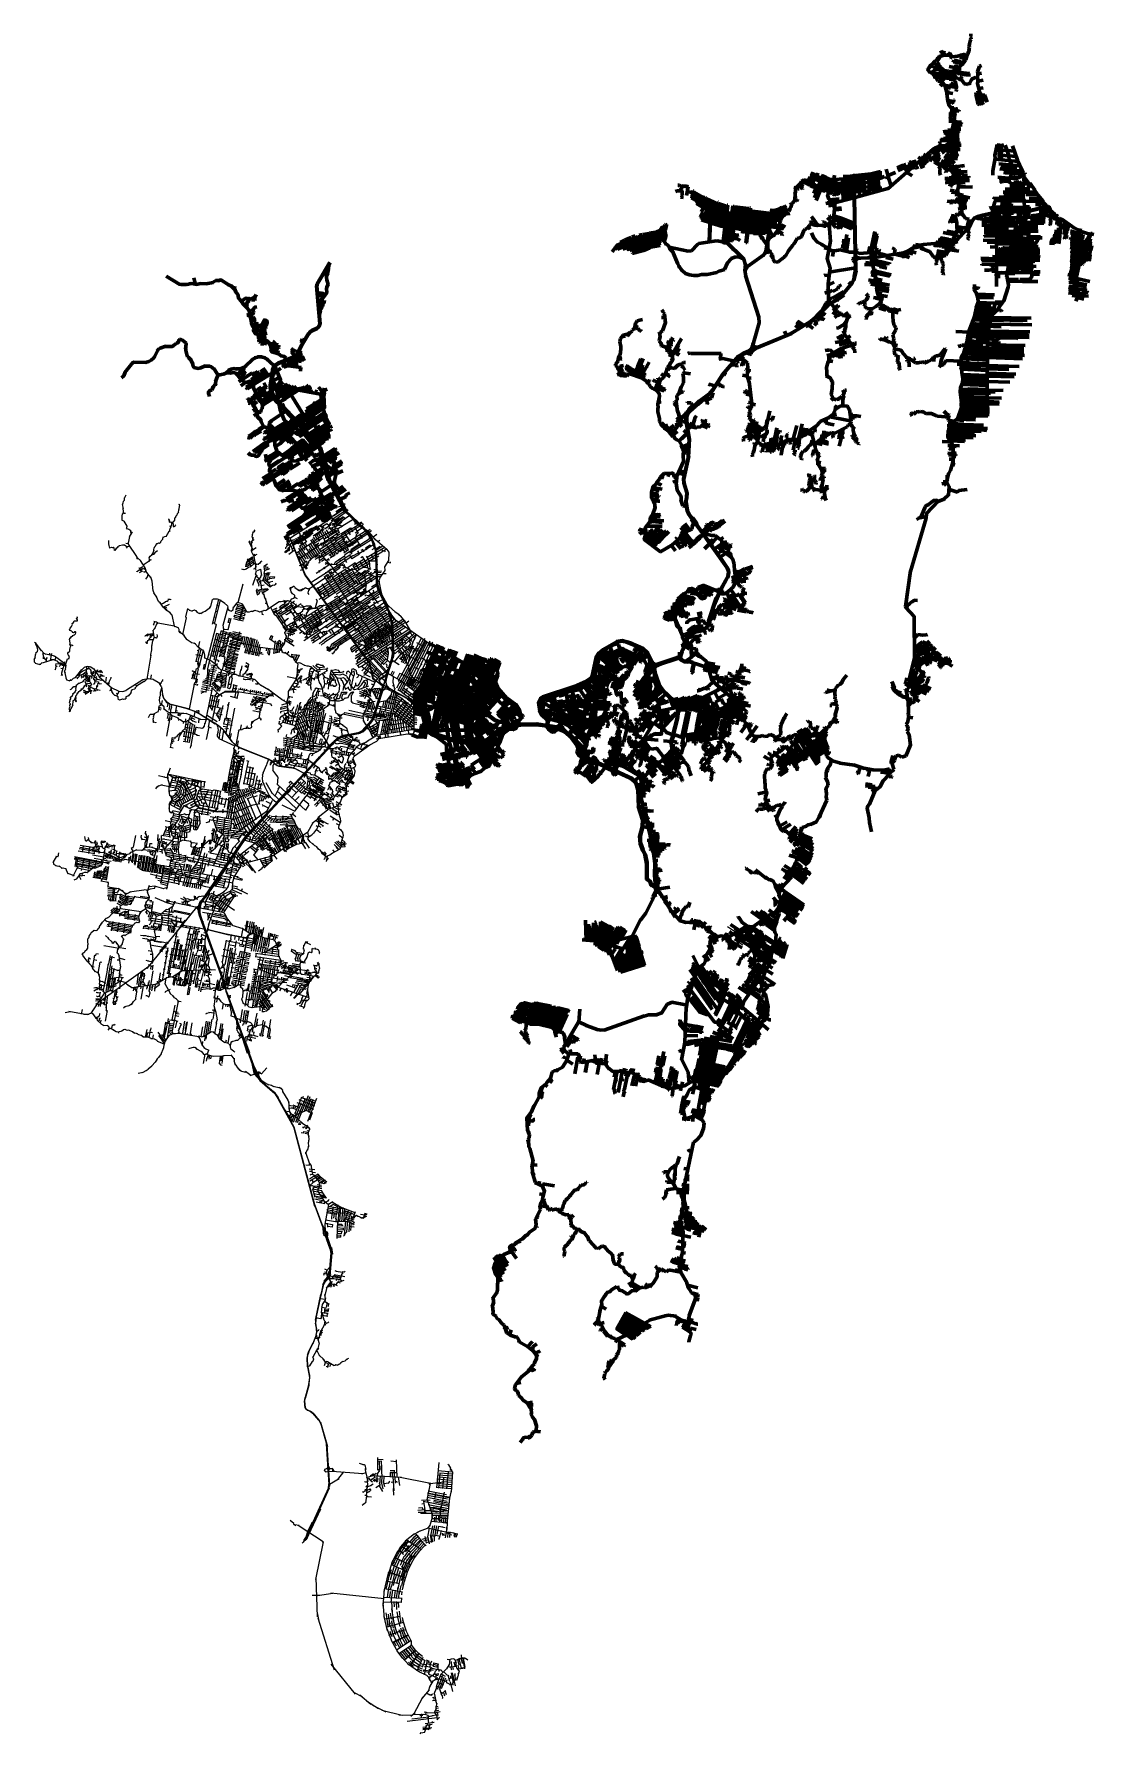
# Model space of a CAD drawing. Header units: inches. Extents: x 723419 to 759401, y 6910722 to 6968430.
import ezdxf

# ---------------------------------------------------------------- set-up
doc = ezdxf.new("R2010")
doc.units = ezdxf.units.IN
doc.header["$MEASUREMENT"] = 0
for name, color, linetype, lineweight in [('Linhas Axiais - Biguacu', 4, 'Continuous', 60), ('Linhas Axiais - Florianopolis', 6, 'Continuous', 60), ('Linhas Axiais - Palhoca', 3, 'Continuous', 60), ('Linhas Axiais - Sao Jose', 5, 'Continuous', 60)]:
    doc.layers.add(name, color=color, linetype=linetype, lineweight=lineweight)

msp = doc.modelspace()

# ---------------------------------------------------------------- linework, layer by layer
at = {"layer": 'Linhas Axiais - Biguacu'}
for p, q in [((727909, 6960206), (728375, 6959931)), ((728898, 6959930), (728846, 6960151)), ((733026, 6959944), (733454, 6960663)), ((733034, 6959939), (733469, 6960670)), ((733304, 6960401), (733402, 6960360)), ((733342, 6960187), (733390, 6960314)), ((733345, 6960200), (733362, 6960049)), ((733371, 6960511), (733427, 6960565)), ((733385, 6960295), (733412, 6960435)), ((733405, 6960547), (733424, 6960539)), ((733424, 6960567), (733409, 6960411)), ((733419, 6960553), (733475, 6960655)), ((728358, 6959938), (728427, 6959923)), ((728591, 6959923), (728399, 6959926)), ((728558, 6959921), (728659, 6959934)), ((728746, 6959957), (728618, 6959925)), ((728807, 6959956), (728715, 6959953)), ((728769, 6959959), (728963, 6959926)), ((728923, 6959930), (728879, 6960002)), ((729076, 6959956), (728938, 6959926)), ((729312, 6959957), (729041, 6959952)), ((729496, 6959999), (729260, 6959951)), ((729607, 6960064), (729456, 6959983)), ((729692, 6960059), (729583, 6960059)), ((729667, 6960055), (729757, 6960082)), ((729730, 6960078), (729783, 6960074)), ((729766, 6960080), (730047, 6959900)), ((730021, 6959915), (730134, 6959865)), ((730107, 6959882), (730241, 6959762)), ((730203, 6959789), (730230, 6959817)), ((730241, 6959865), (730222, 6959804)), ((730224, 6959789), (730267, 6959675)), ((730251, 6959704), (730341, 6959586)), ((730361, 6959469), (730334, 6959600)), ((730931, 6959521), (730959, 6959575)), ((730962, 6959591), (730949, 6959548)), ((733121, 6958593), (733009, 6959876)), ((733019, 6959923), (733010, 6959836)), ((733014, 6959898), (733039, 6959972)), ((733018, 6959882), (733130, 6958586)), ((733020, 6959849), (733027, 6959917)), ((733023, 6959899), (733049, 6959968)), ((733034, 6959657), (733160, 6959634)), ((733129, 6959591), (733296, 6959551)), ((733149, 6959638), (733175, 6959624)), ((733163, 6959627), (733216, 6959623)), ((733318, 6959587), (733185, 6959630)), ((733192, 6959416), (733355, 6959644)), ((733343, 6959622), (733365, 6959694)), ((733353, 6959753), (733365, 6959853)), ((733363, 6959671), (733353, 6959782)), ((733402, 6959926), (733355, 6960089)), ((733359, 6959834), (733403, 6959935)), ((730351, 6959490), (730529, 6959260)), ((730464, 6959335), (730511, 6959394)), ((730499, 6959382), (730589, 6959451)), ((730660, 6959129), (730499, 6959294)), ((730578, 6959447), (730629, 6959451)), ((730584, 6959197), (730671, 6959338)), ((730616, 6959447), (730666, 6959469)), ((730658, 6959261), (730635, 6959144)), ((730735, 6959005), (730643, 6959151)), ((730650, 6959311), (730708, 6959374)), ((730663, 6959505), (730656, 6959459)), ((730767, 6959462), (730683, 6959342)), ((730720, 6959481), (730711, 6959452)), ((730711, 6959461), (730722, 6959427)), ((730738, 6959412), (730715, 6959438)), ((730727, 6959029), (730745, 6958928)), ((730753, 6959497), (730729, 6959448)), ((730734, 6959407), (730733, 6959464)), ((730761, 6959462), (730813, 6959432)), ((730799, 6959438), (730836, 6959443)), ((730967, 6959426), (730799, 6959436)), ((730801, 6959024), (730808, 6959011)), ((730803, 6959015), (730822, 6959007)), ((730817, 6959006), (730839, 6959025)), ((730821, 6959049), (730834, 6959072)), ((730828, 6959027), (730821, 6959061)), ((730822, 6959438), (730851, 6959466)), ((730823, 6959035), (730878, 6958987)), ((730825, 6959063), (730864, 6959077)), ((730826, 6959017), (730835, 6958988)), ((730847, 6958974), (730831, 6958995)), ((730834, 6959437), (730858, 6959398)), ((730841, 6959459), (730894, 6959476)), ((730854, 6959070), (730888, 6959121)), ((730855, 6959352), (730857, 6959405)), ((730871, 6958996), (730883, 6958964)), ((730881, 6959126), (730934, 6959167)), ((730885, 6959134), (730883, 6959108)), ((730885, 6959469), (730940, 6959535)), ((730963, 6959485), (730895, 6959487)), ((730920, 6959159), (730985, 6959173)), ((733103, 6959306), (733172, 6959292)), ((733103, 6958856), (733141, 6959030)), ((733114, 6959562), (733271, 6959519)), ((733135, 6959446), (733210, 6959433)), ((733137, 6959004), (733147, 6959221)), ((733139, 6959129), (733222, 6959108)), ((733142, 6959182), (733242, 6959160)), ((733143, 6959194), (733201, 6959431)), ((733153, 6959252), (733277, 6959227)), ((733158, 6959279), (733264, 6959259)), ((733175, 6959351), (733320, 6959323)), ((733187, 6959521), (733261, 6959505)), ((733187, 6959467), (733228, 6959460)), ((730649, 6958887), (730757, 6958921)), ((730704, 6958808), (730713, 6958842)), ((730769, 6958874), (730706, 6958830)), ((730777, 6958836), (730734, 6958968)), ((730754, 6958894), (730829, 6958913)), ((730769, 6958810), (730807, 6958641)), ((730771, 6958785), (730816, 6958803)), ((730772, 6958789), (730774, 6958856)), ((730801, 6958800), (730838, 6958803)), ((730803, 6958617), (730845, 6958495)), ((730804, 6958600), (730805, 6958663)), ((730813, 6958907), (730870, 6958944)), ((730834, 6958822), (730854, 6958834)), ((730834, 6958801), (730837, 6958831)), ((730897, 6958448), (730836, 6958514)), ((730849, 6958834), (730910, 6958745)), ((730862, 6958935), (730883, 6958976)), ((730866, 6958383), (730902, 6958436)), ((730879, 6958558), (730944, 6958592)), ((730888, 6958423), (730896, 6958370)), ((730891, 6958429), (730953, 6958420)), ((730898, 6958421), (730892, 6958459)), ((730904, 6958692), (730912, 6958657)), ((730907, 6958755), (730906, 6958674)), ((730908, 6958662), (730953, 6958658)), ((730933, 6958589), (730952, 6958588)), ((730937, 6958608), (730950, 6958661)), ((730938, 6958585), (730938, 6958622)), ((730941, 6958416), (730966, 6958466)), ((730941, 6958430), (730956, 6958388)), ((730946, 6958586), (730980, 6958611)), ((730978, 6958530), (730962, 6958452)), ((730971, 6958523), (731008, 6958508)), ((730973, 6958517), (731005, 6958557)), ((730977, 6958612), (731020, 6958577)), ((731113, 6958501), (730985, 6958513)), ((730996, 6958548), (731020, 6958567)), ((731004, 6958423), (731003, 6958373)), ((731017, 6958562), (731017, 6958586)), ((731048, 6958441), (731036, 6958372)), ((731095, 6958506), (731149, 6958464)), ((731100, 6958493), (731108, 6958523)), ((731159, 6958571), (731103, 6958511)), ((731104, 6958360), (731213, 6958447)), ((731111, 6958359), (731146, 6958471)), ((731114, 6958318), (731301, 6958424)), ((731225, 6958697), (731144, 6958549)), ((731189, 6958432), (731288, 6958484)), ((731217, 6958516), (731195, 6958422)), ((731206, 6958485), (731286, 6958631)), ((731212, 6958681), (731264, 6958729)), ((731251, 6958724), (731324, 6958697)), ((731334, 6958487), (731252, 6958474)), ((731259, 6958713), (731263, 6958776)), ((731267, 6958469), (731319, 6958566)), ((731278, 6958622), (731310, 6958642)), ((731344, 6958639), (731294, 6958635)), ((731313, 6958549), (731326, 6958603)), ((731314, 6958705), (731344, 6958655)), ((731321, 6958588), (731339, 6958618)), ((731339, 6958669), (731336, 6958601)), ((732853, 6958364), (733020, 6958441)), ((732857, 6958354), (733028, 6958434)), ((733004, 6958431), (733074, 6958489)), ((733008, 6958421), (733074, 6958473)), ((733060, 6958475), (733105, 6958541)), ((733065, 6958463), (733108, 6958527)), ((733095, 6958957), (733114, 6958935)), ((733098, 6958527), (733122, 6958615)), ((733102, 6958514), (733132, 6958613)), ((733109, 6958937), (733126, 6958941)), ((728097, 6957820), (728154, 6957844)), ((728225, 6957912), (728134, 6957830)), ((728297, 6957947), (728199, 6957893)), ((728282, 6957936), (728323, 6957982)), ((728312, 6957960), (728344, 6958050)), ((728331, 6958028), (728371, 6958067)), ((728415, 6958059), (728361, 6958063)), ((728388, 6958068), (728479, 6958021)), ((728579, 6957930), (728462, 6958034)), ((728567, 6957728), (728588, 6957911)), ((728569, 6957942), (728590, 6957895)), ((730859, 6958376), (730940, 6958249)), ((730869, 6958352), (730872, 6958401)), ((730890, 6958387), (730914, 6958351)), ((730908, 6958356), (730931, 6958347)), ((730925, 6958261), (731025, 6958228)), ((730926, 6958347), (730946, 6958364)), ((730938, 6958360), (731045, 6958389)), ((730956, 6958397), (730941, 6958367)), ((730942, 6958376), (730943, 6958353)), ((731013, 6958236), (731040, 6958201)), ((731031, 6958124), (731069, 6958075)), ((731034, 6958343), (731124, 6958370)), ((731035, 6958105), (731034, 6958218)), ((731039, 6958309), (731038, 6958397)), ((731068, 6958068), (731048, 6957998)), ((731050, 6958022), (731062, 6957975)), ((731057, 6958079), (731123, 6958037)), ((731094, 6957970), (731057, 6957983)), ((731066, 6958049), (731060, 6958090)), ((731083, 6957969), (731231, 6958049)), ((731105, 6958180), (731324, 6958272)), ((731109, 6958192), (731123, 6958347)), ((731109, 6958247), (731312, 6958328)), ((731109, 6958042), (731174, 6958040)), ((731117, 6958034), (731110, 6958243)), ((731110, 6958070), (731158, 6958126)), ((731112, 6958377), (731124, 6958329)), ((731198, 6958157), (731138, 6958107)), ((731152, 6958045), (731184, 6958018)), ((731170, 6957859), (731175, 6958034)), ((731287, 6958193), (731177, 6958144)), ((731200, 6958071), (731256, 6958086)), ((731209, 6958044), (731289, 6958045)), ((731237, 6958084), (731299, 6958076)), ((731243, 6958089), (731242, 6958040)), ((731257, 6957872), (731285, 6958085)), ((731361, 6958006), (731273, 6958048)), ((731349, 6958017), (731383, 6957972)), ((731375, 6957991), (731392, 6957912)), ((731385, 6957927), (731417, 6957896)), ((731469, 6957792), (731407, 6957909)), ((731415, 6957886), (731442, 6957924)), ((731434, 6957921), (731703, 6957882)), ((731549, 6957758), (731573, 6957972)), ((731566, 6957952), (731603, 6958006)), ((731606, 6957604), (731641, 6957882)), ((731626, 6957897), (731647, 6957867)), ((732487, 6957842), (732329, 6957513)), ((732503, 6957853), (732345, 6957522)), ((732457, 6958016), (732506, 6958005)), ((732470, 6957810), (732737, 6958266)), ((732480, 6957808), (732745, 6958261)), ((732501, 6958004), (732514, 6958056)), ((732509, 6958046), (732526, 6958058)), ((732520, 6958058), (732552, 6958045)), ((732541, 6957925), (732553, 6958027)), ((732544, 6958054), (732554, 6958009)), ((732721, 6958243), (732805, 6958332)), ((732726, 6958234), (732813, 6958328)), ((732786, 6958318), (732889, 6958383)), ((732789, 6958306), (732884, 6958369)), ((726769, 6957275), (726507, 6956939)), ((726760, 6957268), (726818, 6957292)), ((727222, 6957281), (726804, 6957289)), ((727200, 6957279), (727312, 6957310)), ((727293, 6957301), (727414, 6957372)), ((727393, 6957356), (727476, 6957428)), ((727460, 6957410), (727519, 6957487)), ((727618, 6957696), (727506, 6957466)), ((727604, 6957673), (727660, 6957744)), ((727719, 6957777), (727645, 6957730)), ((727891, 6957828), (727704, 6957770)), ((728117, 6957825), (727872, 6957825)), ((728568, 6957750), (728575, 6957670)), ((728572, 6957688), (728620, 6957499)), ((728615, 6957516), (728633, 6957473)), ((728698, 6957424), (728628, 6957481)), ((728751, 6957362), (728680, 6957441)), ((728805, 6957250), (728731, 6957392)), ((728826, 6957141), (728795, 6957275)), ((730846, 6957396), (730589, 6957143)), ((730947, 6957452), (730817, 6957374)), ((731060, 6957476), (730906, 6957435)), ((731166, 6957469), (731011, 6957471)), ((731265, 6957435), (731120, 6957476)), ((731364, 6957368), (731232, 6957450)), ((731557, 6957178), (731317, 6957406)), ((731462, 6957725), (731491, 6957646)), ((731463, 6957814), (731467, 6957698)), ((731482, 6957660), (731520, 6957632)), ((731506, 6957639), (731719, 6957577)), ((731529, 6957628), (731546, 6957773)), ((731710, 6957674), (731532, 6957694)), ((731539, 6957765), (731686, 6957747)), ((731612, 6957204), (731722, 6957271)), ((731629, 6957825), (731734, 6957811)), ((731640, 6957207), (731729, 6957259)), ((731732, 6957731), (731665, 6957752)), ((731705, 6957687), (731687, 6957578)), ((731700, 6957260), (731986, 6957367)), ((731703, 6957248), (732258, 6957454)), ((731705, 6957583), (731818, 6957497)), ((732256, 6957444), (731712, 6957241)), ((731717, 6957761), (731728, 6957729)), ((731719, 6957817), (731758, 6957798)), ((731725, 6957832), (731758, 6957794)), ((731804, 6957503), (731921, 6957477)), ((731949, 6957334), (731859, 6957215)), ((731891, 6957261), (731912, 6957209)), ((731913, 6957481), (731972, 6957424)), ((731933, 6957317), (731963, 6957294)), ((731991, 6957286), (731955, 6957298)), ((731960, 6957351), (731976, 6957389)), ((732067, 6957406), (731964, 6957357)), ((731975, 6957378), (731967, 6957435)), ((732112, 6957360), (731972, 6957340)), ((731974, 6957381), (732000, 6957370)), ((732021, 6957350), (732074, 6957333)), ((732022, 6957284), (732043, 6957346)), ((732039, 6957395), (732244, 6957467)), ((732064, 6957156), (732072, 6957364)), ((732064, 6957296), (732374, 6957251)), ((732081, 6957361), (732324, 6957322)), ((732091, 6957355), (732276, 6957431)), ((732133, 6957640), (732192, 6957624)), ((732153, 6957748), (732183, 6957726)), ((732172, 6957736), (732201, 6957704)), ((732178, 6957452), (732205, 6957389)), ((732198, 6957713), (732187, 6957685)), ((732187, 6957693), (732199, 6957664)), ((732187, 6957631), (732200, 6957571)), ((732197, 6957675), (732188, 6957615)), ((732189, 6957528), (732214, 6957554)), ((732193, 6957710), (732236, 6957699)), ((732194, 6957581), (732245, 6957537)), ((732199, 6957542), (732230, 6957555)), ((732204, 6957337), (732201, 6957406)), ((732218, 6957456), (732301, 6957505)), ((732228, 6957703), (732248, 6957679)), ((732238, 6957445), (732310, 6957495)), ((732584, 6957361), (732238, 6957421)), ((732240, 6957685), (732282, 6957672)), ((732253, 6957469), (732242, 6957542)), ((732242, 6957437), (732314, 6957486)), ((732257, 6957420), (732345, 6957482)), ((732267, 6957679), (732303, 6957656)), ((732359, 6957572), (732271, 6957483)), ((732295, 6957659), (732304, 6957687)), ((732297, 6957483), (732343, 6957536)), ((732299, 6957323), (732365, 6957336)), ((732305, 6957712), (732302, 6957676)), ((732303, 6957477), (732354, 6957537)), ((732560, 6957424), (732316, 6957467)), ((732329, 6957468), (732362, 6957512)), ((732335, 6957261), (732329, 6957122)), ((732339, 6957336), (732495, 6957309)), ((732354, 6957494), (732374, 6957590)), ((732357, 6957521), (732536, 6957489)), ((732450, 6957702), (732366, 6957513)), ((732388, 6957575), (732522, 6957551)), ((732447, 6957510), (732403, 6957320)), ((732413, 6957628), (732506, 6957609)), ((732591, 6957331), (732527, 6957495)), ((726394, 6956761), (726480, 6956834)), ((726474, 6956824), (726513, 6956952)), ((728843, 6957116), (728818, 6957159)), ((728876, 6957098), (728833, 6957127)), ((728850, 6957107), (728996, 6957078)), ((728975, 6957077), (729084, 6957093)), ((729064, 6957087), (729234, 6957163)), ((729384, 6957154), (729220, 6957159)), ((729443, 6957130), (729361, 6957158)), ((729418, 6957144), (729539, 6957055)), ((729647, 6956883), (729519, 6957074)), ((729579, 6956628), (729652, 6956819)), ((729630, 6956901), (729682, 6956860)), ((729641, 6956799), (729696, 6956867)), ((729669, 6956865), (729748, 6956857)), ((729722, 6956855), (729892, 6956894)), ((729857, 6956881), (729951, 6956932)), ((729912, 6956914), (730056, 6956926)), ((729935, 6956919), (730053, 6957034)), ((729945, 6956936), (729986, 6956952)), ((729976, 6956968), (730051, 6956921)), ((729977, 6956951), (730027, 6956941)), ((729999, 6956968), (730010, 6956945)), ((730002, 6956993), (730001, 6956959)), ((730140, 6957068), (730013, 6957010)), ((730029, 6956927), (730093, 6956918)), ((730075, 6956918), (730202, 6956939)), ((730228, 6957073), (730098, 6957057)), ((730321, 6957053), (730174, 6957073)), ((730181, 6956939), (730272, 6956921)), ((730254, 6956929), (730320, 6956865)), ((730426, 6957059), (730269, 6957058)), ((730304, 6956884), (730405, 6956742)), ((730315, 6956846), (730555, 6957084)), ((730376, 6956622), (730826, 6956922)), ((730392, 6956756), (730511, 6956655)), ((730534, 6957103), (730398, 6957055)), ((730412, 6956952), (730521, 6956792)), ((730417, 6956726), (730523, 6956804)), ((730455, 6956996), (730550, 6956853)), ((730486, 6956826), (730550, 6956871)), ((730501, 6957045), (730599, 6956898)), ((730617, 6957167), (730508, 6957089)), ((730596, 6956918), (730525, 6956871)), ((730554, 6957130), (730539, 6957057)), ((730770, 6956628), (730779, 6956689)), ((730789, 6956697), (731071, 6956873)), ((730792, 6956707), (730866, 6956589)), ((730814, 6956922), (730878, 6956854)), ((730824, 6956647), (731103, 6956821)), ((730848, 6956878), (731003, 6956971)), ((730850, 6956590), (731339, 6956896)), ((731032, 6956614), (730864, 6956872)), ((730887, 6956829), (731034, 6956918)), ((730893, 6956539), (731477, 6956902)), ((730994, 6956974), (731035, 6956907)), ((730996, 6956906), (731141, 6956681)), ((731071, 6956927), (731169, 6956779)), ((731106, 6956948), (731203, 6956798)), ((731122, 6957046), (731299, 6956779)), ((731172, 6957074), (731312, 6956866)), ((731202, 6957085), (731376, 6956827)), ((731435, 6956498), (731527, 6957077)), ((731452, 6956500), (731536, 6957053)), ((731460, 6956898), (731502, 6956893)), ((731463, 6956505), (731548, 6957056)), ((731477, 6956482), (731550, 6956994)), ((731501, 6956695), (731665, 6956430)), ((731517, 6957034), (731563, 6957146)), ((731526, 6956859), (731598, 6956892)), ((731526, 6956644), (731692, 6956749)), ((731528, 6957022), (731577, 6957136)), ((731533, 6956901), (731679, 6956967)), ((731537, 6956926), (731559, 6956911)), ((731540, 6957021), (731583, 6957130)), ((731542, 6957189), (731581, 6957175)), ((731566, 6957047), (731543, 6956959)), ((731545, 6957114), (731633, 6957224)), ((731562, 6957156), (731552, 6957185)), ((731631, 6957081), (731557, 6957037)), ((731558, 6957126), (731561, 6957164)), ((731561, 6957084), (731616, 6957130)), ((731565, 6957119), (731660, 6957222)), ((731572, 6957112), (731666, 6957217)), ((731572, 6957176), (731609, 6957191)), ((731580, 6957104), (731610, 6957103)), ((731582, 6956928), (731598, 6956883)), ((731600, 6957109), (731633, 6957073)), ((731605, 6957134), (731788, 6956693)), ((731607, 6957117), (731619, 6957169)), ((731649, 6957202), (731737, 6957253)), ((731662, 6956983), (731797, 6957084)), ((731668, 6956732), (731714, 6956771)), ((731748, 6956781), (731702, 6956764)), ((731739, 6956777), (731750, 6956793)), ((731744, 6956781), (731756, 6956774)), ((731787, 6956709), (731765, 6956602)), ((731909, 6957115), (731857, 6957201)), ((731859, 6957189), (731862, 6957225)), ((731876, 6957164), (731950, 6957187)), ((731900, 6957115), (732036, 6957179)), ((731909, 6957212), (731921, 6957212)), ((731934, 6957228), (731919, 6957211)), ((731943, 6957182), (731963, 6957207)), ((731964, 6957228), (731961, 6957198)), ((732011, 6957161), (731999, 6957187)), ((732019, 6957236), (732000, 6957200)), ((732003, 6957172), (732004, 6957215)), ((732071, 6957172), (732023, 6957176)), ((732488, 6957105), (732056, 6957164)), ((732339, 6957183), (732059, 6957221)), ((732469, 6956986), (732482, 6957112)), ((729333, 6956262), (729399, 6956341)), ((729376, 6956127), (729339, 6956235)), ((729342, 6956207), (729342, 6956285)), ((729374, 6956320), (729460, 6956351)), ((729452, 6956343), (729499, 6956448)), ((729481, 6956419), (729525, 6956465)), ((729513, 6956442), (729541, 6956511)), ((729527, 6956493), (729582, 6956529)), ((729566, 6956510), (729589, 6956568)), ((729584, 6956542), (729587, 6956664)), ((730441, 6956485), (730566, 6956581)), ((730487, 6956670), (730607, 6956602)), ((730580, 6956622), (730556, 6956569)), ((730589, 6956609), (730644, 6956600)), ((730620, 6956439), (730783, 6956545)), ((730622, 6956445), (730663, 6956377)), ((730624, 6956598), (730759, 6956645)), ((730657, 6956380), (730821, 6956487)), ((730742, 6956645), (730784, 6956626)), ((730774, 6956636), (730875, 6956479)), ((730778, 6956545), (730821, 6956480)), ((730795, 6956509), (730843, 6956542)), ((730797, 6956593), (730875, 6956596)), ((730798, 6956065), (730857, 6956106)), ((730817, 6956557), (730909, 6956541)), ((730818, 6956030), (730898, 6956119)), ((730885, 6956115), (730835, 6956093)), ((730875, 6956397), (730866, 6956504)), ((730868, 6956423), (730961, 6956222)), ((730902, 6956140), (730873, 6956106)), ((730875, 6956035), (731149, 6956202)), ((730896, 6956111), (730902, 6956158)), ((730898, 6956149), (730977, 6956226)), ((730947, 6956200), (731047, 6956235)), ((730950, 6956231), (730994, 6956214)), ((731011, 6956418), (731112, 6956254)), ((731011, 6956227), (731080, 6956230)), ((731218, 6956178), (731018, 6956083)), ((731024, 6956386), (731127, 6956445)), ((731262, 6956451), (731060, 6956328)), ((731247, 6956158), (731061, 6956235)), ((731065, 6956119), (731155, 6955971)), ((731225, 6956344), (731081, 6956243)), ((731081, 6956222), (731094, 6956263)), ((731486, 6956196), (731143, 6955978)), ((731144, 6955878), (731525, 6956125)), ((731179, 6956236), (731220, 6956260)), ((731269, 6956235), (731182, 6956412)), ((731320, 6956441), (731187, 6956379)), ((731210, 6956263), (731267, 6956163)), ((731260, 6956274), (731212, 6956245)), ((731222, 6956591), (731307, 6956426)), ((731226, 6956151), (731460, 6956304)), ((731382, 6955948), (731232, 6956175)), ((731432, 6956509), (731472, 6956611)), ((731447, 6956322), (731434, 6956433)), ((731436, 6956403), (731439, 6956538)), ((731478, 6956196), (731442, 6956354)), ((731479, 6956266), (731452, 6956434)), ((731456, 6956538), (731454, 6956398)), ((731490, 6956269), (731459, 6956428)), ((731466, 6956540), (731463, 6956389)), ((731523, 6956157), (731470, 6956297)), ((731472, 6956595), (731484, 6956496)), ((731473, 6956465), (731600, 6956546)), ((731474, 6956209), (731558, 6956050)), ((731493, 6956312), (731475, 6956439)), ((731477, 6956404), (731479, 6956519)), ((731478, 6956396), (731540, 6956429)), ((731533, 6956160), (731478, 6956305)), ((731486, 6956347), (731505, 6956330)), ((731532, 6956205), (731488, 6956333)), ((731495, 6956302), (731514, 6956343)), ((731501, 6956330), (731667, 6956438)), ((731510, 6956493), (731544, 6956432)), ((731598, 6956033), (731510, 6956185)), ((731609, 6956038), (731518, 6956191)), ((731522, 6956227), (731593, 6956098)), ((731537, 6956442), (731553, 6956439)), ((731537, 6956426), (731541, 6956440)), ((731548, 6956438), (731715, 6956529)), ((731574, 6956128), (731691, 6955974)), ((731656, 6956406), (731630, 6956417)), ((731640, 6956464), (731649, 6956496)), ((731646, 6956405), (731737, 6956468)), ((731653, 6956433), (731649, 6956401)), ((731703, 6956006), (731650, 6956412)), ((731664, 6956235), (731773, 6956304)), ((731674, 6956194), (731792, 6956269)), ((731677, 6956174), (731800, 6956252)), ((731817, 6956215), (731681, 6956130)), ((731935, 6955962), (731699, 6956448)), ((731701, 6956517), (731771, 6956618)), ((731701, 6956529), (731746, 6956461)), ((731710, 6956505), (731878, 6956606)), ((731721, 6956086), (731843, 6956163)), ((731731, 6956488), (731726, 6956459)), ((733269, 6956177), (731731, 6956467)), ((731738, 6955919), (732407, 6956347)), ((731750, 6956330), (731924, 6956438)), ((731772, 6956282), (732115, 6956514)), ((731777, 6956412), (731809, 6956456)), ((731796, 6956237), (732158, 6956477)), ((731797, 6956451), (731806, 6956500)), ((731802, 6956498), (731833, 6956496)), ((731825, 6956499), (731842, 6956486)), ((731826, 6956172), (732068, 6956325)), ((731830, 6956089), (732279, 6956370)), ((731854, 6956442), (731871, 6956455)), ((731864, 6956481), (731879, 6956467)), ((731866, 6956508), (731867, 6956472)), ((731868, 6956451), (731882, 6956484)), ((731878, 6956434), (731871, 6956463)), ((731929, 6956549), (731911, 6956520)), ((731949, 6956505), (731911, 6956523)), ((731938, 6956423), (731948, 6956513)), ((731958, 6956419), (731965, 6956456)), ((732027, 6956552), (731961, 6956445)), ((732016, 6956391), (732707, 6955279)), ((732033, 6956353), (732100, 6956404)), ((732238, 6956474), (732115, 6956390)), ((732116, 6956328), (732332, 6956467)), ((732364, 6956390), (732407, 6956381)), ((732599, 6956432), (732390, 6956382)), ((732463, 6956323), (732490, 6956412)), ((732739, 6956507), (732524, 6956313)), ((732608, 6956453), (732584, 6956422)), ((732813, 6956471), (732615, 6956294)), ((732739, 6956270), (732760, 6956374)), ((732755, 6956370), (732837, 6956354)), ((732809, 6956257), (732831, 6956362)), ((732947, 6956304), (733047, 6956281)), ((733029, 6956211), (733040, 6956287)), ((733079, 6956438), (733180, 6956331)), ((733135, 6956206), (733168, 6956170)), ((733161, 6956203), (733181, 6955924)), ((733169, 6956351), (733229, 6956175)), ((733177, 6956296), (733254, 6956311)), ((733199, 6956380), (733251, 6956366)), ((733230, 6956302), (733284, 6956343)), ((733234, 6956375), (733271, 6956328)), ((733254, 6956185), (733278, 6955730)), ((733257, 6956329), (733370, 6956369)), ((733264, 6956350), (733274, 6956230)), ((733264, 6956173), (733275, 6956258)), ((730664, 6956072), (730682, 6956034)), ((730672, 6956045), (730710, 6956029)), ((730685, 6955888), (730707, 6955898)), ((730695, 6955897), (730759, 6955888)), ((730697, 6956038), (730723, 6956012)), ((730699, 6955972), (730717, 6955954)), ((730703, 6956057), (730703, 6956027)), ((730710, 6955957), (730754, 6955965)), ((730757, 6956004), (730715, 6956017)), ((730727, 6955931), (730728, 6955966)), ((730743, 6955960), (730774, 6955991)), ((730744, 6955863), (730765, 6955907)), ((730748, 6955960), (730745, 6956015)), ((730749, 6956001), (730787, 6956040)), ((730749, 6956012), (730772, 6955979)), ((730758, 6955901), (730811, 6955929)), ((730761, 6955985), (730814, 6955988)), ((730778, 6956035), (730821, 6956052)), ((730903, 6955920), (730793, 6955923)), ((730797, 6955916), (730808, 6955947)), ((730797, 6955925), (730860, 6955814)), ((730803, 6955990), (730829, 6956046)), ((730806, 6955935), (730806, 6956001)), ((730814, 6956051), (730839, 6956046)), ((730839, 6956062), (730886, 6956032)), ((730850, 6955827), (730916, 6955761)), ((730910, 6955644), (730864, 6955714)), ((730874, 6955648), (730915, 6955647)), ((730885, 6955473), (730991, 6955548)), ((730897, 6955918), (730916, 6955937)), ((730978, 6955615), (730897, 6955652)), ((730944, 6955708), (730902, 6955778)), ((730909, 6955936), (730974, 6955878)), ((730914, 6955927), (730959, 6955967)), ((730937, 6955724), (730948, 6955670)), ((730941, 6955903), (730996, 6955943)), ((730942, 6955688), (730977, 6955618)), ((730943, 6955586), (730985, 6955575)), ((730953, 6955660), (730978, 6955642)), ((730970, 6955645), (731020, 6955646)), ((730972, 6955636), (730990, 6955529)), ((730981, 6955567), (731017, 6955603)), ((731022, 6955421), (730983, 6955562)), ((730995, 6955643), (730996, 6955663)), ((731007, 6955596), (731043, 6955603)), ((731024, 6956092), (731051, 6955992)), ((731031, 6955604), (731083, 6955578)), ((731130, 6955931), (731044, 6956005)), ((731065, 6955580), (731120, 6955591)), ((731113, 6955583), (731134, 6955673)), ((731116, 6955946), (731167, 6955857)), ((731128, 6955657), (731166, 6955727)), ((731161, 6955709), (731168, 6955763)), ((731180, 6955766), (731162, 6955873)), ((731162, 6955744), (731184, 6955782)), ((731166, 6955819), (731602, 6956101)), ((731972, 6955623), (731457, 6955282)), ((731643, 6955951), (731538, 6956079)), ((733069, 6954469), (731579, 6956060)), ((733080, 6954472), (731588, 6956063)), ((731618, 6955977), (731763, 6955846)), ((731698, 6955997), (731669, 6955999)), ((733085, 6954489), (731672, 6955997)), ((731693, 6955995), (731705, 6956019)), ((731728, 6955886), (731787, 6955631)), ((732233, 6955329), (731735, 6955874)), ((731906, 6955334), (731775, 6955673)), ((731843, 6955928), (731810, 6955972)), ((731835, 6955791), (731901, 6955685)), ((731840, 6955813), (731928, 6955864)), ((731963, 6955693), (731862, 6955767)), ((732023, 6955548), (732130, 6955478)), ((732055, 6955599), (732124, 6955487)), ((732309, 6955309), (733197, 6955891)), ((732318, 6955299), (732677, 6955532)), ((732431, 6955180), (733286, 6955751)), ((732453, 6955548), (732615, 6955292)), ((732632, 6955535), (732736, 6955372)), ((732639, 6955604), (733187, 6955959)), ((732930, 6955867), (732671, 6955703)), ((732725, 6955514), (733210, 6955830)), ((732771, 6955775), (732879, 6955608)), ((732910, 6955885), (732959, 6955918)), ((732910, 6955892), (732943, 6955838)), ((732917, 6955337), (733276, 6955583)), ((732937, 6955840), (732990, 6955874)), ((732953, 6955918), (732988, 6955868)), ((732958, 6955859), (733019, 6955768)), ((733180, 6956024), (732969, 6955891)), ((733206, 6955784), (733175, 6955974)), ((733197, 6955815), (733256, 6955694)), ((733251, 6955713), (733257, 6955626)), ((733253, 6955648), (733283, 6955548)), ((733333, 6955479), (733272, 6955570)), ((731066, 6955007), (730908, 6954900)), ((730943, 6954833), (731125, 6954953)), ((730952, 6954904), (731093, 6954999)), ((730973, 6955377), (731035, 6955423)), ((731110, 6955354), (731012, 6955439)), ((731015, 6955338), (731081, 6955385)), ((731208, 6955115), (731047, 6955010)), ((731050, 6955017), (731064, 6954997)), ((731056, 6955004), (731095, 6955004)), ((731080, 6954999), (731231, 6955095)), ((731082, 6955009), (731121, 6954947)), ((731098, 6955368), (731126, 6955316)), ((731117, 6955029), (731155, 6954973)), ((731135, 6955248), (731121, 6955332)), ((731216, 6955090), (731129, 6955266)), ((731206, 6955094), (731278, 6955086)), ((731233, 6955045), (731250, 6955094)), ((731340, 6954973), (731235, 6954907)), ((731253, 6955092), (731314, 6955064)), ((731253, 6954879), (731393, 6954957)), ((731299, 6955068), (731383, 6955068)), ((731370, 6955064), (731401, 6955084)), ((731376, 6954944), (731428, 6954996)), ((731390, 6955068), (731428, 6954981)), ((731410, 6955232), (731393, 6955047)), ((731398, 6955150), (731484, 6955116)), ((731403, 6955218), (731479, 6955301)), ((731420, 6955007), (731447, 6954854)), ((731426, 6954934), (731561, 6955012)), ((731431, 6955144), (731564, 6955005)), ((731434, 6954901), (731549, 6954968)), ((731467, 6955126), (731584, 6955009)), ((731488, 6954900), (731593, 6954961)), ((731502, 6954984), (731522, 6954946)), ((731545, 6954787), (731958, 6955043)), ((731759, 6954681), (731545, 6955030)), ((731984, 6955269), (731557, 6954999)), ((731572, 6955024), (731772, 6954695)), ((731624, 6955053), (731819, 6954737)), ((731678, 6955085), (731865, 6954775)), ((731729, 6955115), (731913, 6954810)), ((731757, 6954704), (732100, 6954970)), ((732063, 6954931), (731797, 6955156)), ((731825, 6955176), (731887, 6955105)), ((732187, 6954866), (731853, 6955138)), ((731861, 6955202), (732208, 6954945)), ((731869, 6954999), (731961, 6954849)), ((731890, 6955365), (731954, 6955278)), ((731896, 6954935), (731996, 6955000)), ((731920, 6955236), (732191, 6955040)), ((731928, 6955304), (732624, 6954818)), ((732065, 6955214), (731932, 6955021)), ((731952, 6954981), (732010, 6954883)), ((732074, 6955193), (732201, 6955375)), ((732085, 6954956), (732111, 6954997)), ((732103, 6954986), (732250, 6955089)), ((732211, 6954978), (732170, 6954837)), ((732180, 6955180), (732286, 6955280)), ((732263, 6955077), (732191, 6954932)), ((732204, 6955101), (732289, 6955183)), ((733052, 6954468), (732205, 6955359)), ((732229, 6955236), (732346, 6955115)), ((732405, 6955160), (732262, 6955064)), ((732396, 6954986), (732305, 6954872)), ((732329, 6955469), (732495, 6955214)), ((732340, 6955212), (732383, 6955249)), ((732392, 6955509), (732554, 6955254)), ((732518, 6955087), (732703, 6955208)), ((732531, 6955253), (732575, 6955184)), ((732557, 6955045), (732710, 6955146)), ((732570, 6955045), (732647, 6954930)), ((732632, 6954965), (733359, 6955453)), ((732643, 6955326), (732669, 6955273)), ((732680, 6955328), (732730, 6955223)), ((732686, 6955356), (732739, 6955260)), ((732828, 6955091), (732711, 6955255)), ((732791, 6955412), (732725, 6955519)), ((732731, 6955264), (732750, 6955273)), ((732856, 6955109), (732740, 6955277)), ((732745, 6955395), (732825, 6955259)), ((732747, 6954843), (733026, 6955038)), ((732773, 6955413), (733059, 6954983)), ((733431, 6955248), (732782, 6954805)), ((732969, 6955186), (732800, 6955431)), ((732911, 6955147), (732806, 6955287)), ((732883, 6955126), (732813, 6955226)), ((733459, 6955175), (732833, 6954751)), ((732840, 6955456), (733014, 6955210)), ((732902, 6955458), (732967, 6955363)), ((732976, 6955335), (733046, 6955236)), ((733007, 6955044), (733128, 6955124)), ((733023, 6955362), (733081, 6955263)), ((733048, 6955433), (733131, 6955294)), ((733126, 6955434), (733185, 6955329)), ((733162, 6954980), (733202, 6954914)), ((733183, 6955467), (733237, 6955363)), ((733479, 6955123), (733183, 6954877)), ((733214, 6955447), (733319, 6955509)), ((733216, 6955021), (733257, 6954965)), ((733238, 6955249), (733378, 6955342)), ((733290, 6954974), (733406, 6954866)), ((733324, 6955437), (733432, 6955229)), ((733335, 6955432), (733327, 6955494)), ((733447, 6954891), (733329, 6955007)), ((733375, 6955044), (733475, 6954920)), ((733422, 6955255), (733443, 6955189)), ((733426, 6954974), (733469, 6954999)), ((733460, 6955168), (733435, 6955209)), ((733461, 6954999), (733487, 6954984)), ((733474, 6955124), (733509, 6955071)), ((733480, 6954992), (733509, 6954939)), ((733509, 6955059), (733503, 6955085)), ((730670, 6954736), (730715, 6954717)), ((730696, 6954777), (730733, 6954785)), ((730701, 6954721), (730732, 6954725)), ((730719, 6954726), (730758, 6954707)), ((730722, 6954780), (730857, 6954879)), ((730730, 6954790), (730771, 6954748)), ((730752, 6954707), (730780, 6954720)), ((730764, 6954750), (730804, 6954763)), ((730769, 6954711), (730809, 6954780)), ((730799, 6954767), (730835, 6954802)), ((730815, 6954786), (730875, 6954824)), ((730880, 6954889), (730835, 6954867)), ((730845, 6954901), (730849, 6954869)), ((730852, 6954260), (731291, 6954572)), ((730862, 6954814), (730892, 6954844)), ((730873, 6954879), (730883, 6954910)), ((730876, 6954902), (730930, 6954941)), ((730887, 6954835), (730893, 6954883)), ((730889, 6954871), (730920, 6954911)), ((730889, 6954863), (730903, 6954834)), ((730895, 6954798), (730929, 6954816)), ((730898, 6954796), (730900, 6954846)), ((730917, 6954936), (730946, 6954938)), ((730935, 6954940), (730952, 6954926)), ((731118, 6954394), (731086, 6954306)), ((731137, 6954387), (731153, 6954351)), ((731171, 6954345), (731351, 6954462)), ((731175, 6954343), (731181, 6954375)), ((731178, 6954366), (731196, 6954398)), ((731188, 6954417), (731348, 6954523)), ((731191, 6954508), (731235, 6954440)), ((731192, 6954426), (731193, 6954379)), ((731208, 6954707), (731268, 6954707)), ((731252, 6954651), (731211, 6954711)), ((731237, 6954913), (731262, 6954880)), ((731254, 6954704), (731372, 6954767)), ((731288, 6954658), (731256, 6954711)), ((731267, 6954559), (731354, 6954579)), ((731332, 6954567), (731369, 6954603)), ((731347, 6954425), (731339, 6954582)), ((731497, 6954709), (731341, 6954607)), ((731351, 6954938), (731373, 6954901)), ((731356, 6954756), (731393, 6954792)), ((731356, 6954597), (731428, 6954594)), ((731379, 6954858), (731369, 6954914)), ((731385, 6954832), (731413, 6954847)), ((731389, 6954782), (731389, 6954840)), ((731400, 6954846), (731469, 6954831)), ((731416, 6954590), (731510, 6954700)), ((731437, 6954883), (731483, 6954785)), ((731458, 6954831), (731577, 6954905)), ((731471, 6954800), (731628, 6954903)), ((731562, 6954837), (731477, 6954776)), ((731487, 6954709), (731479, 6954802)), ((731482, 6954739), (731544, 6954773)), ((731504, 6954676), (731483, 6954731)), ((731492, 6954683), (731683, 6954814)), ((731495, 6954693), (731584, 6954592)), ((731530, 6954761), (731568, 6954806)), ((731536, 6954640), (731711, 6954768)), ((731572, 6954593), (731744, 6954720)), ((731578, 6954606), (731609, 6954437)), ((731659, 6954276), (731599, 6954479)), ((731609, 6954413), (731687, 6954476)), ((731793, 6954543), (731650, 6954449)), ((731851, 6954596), (731757, 6954717)), ((731771, 6954525), (731859, 6954609)), ((731897, 6954652), (731813, 6954757)), ((731829, 6954584), (732184, 6954854)), ((731868, 6954800), (731954, 6954687)), ((732012, 6954749), (731882, 6954648)), ((731922, 6954841), (732008, 6954732)), ((732079, 6954568), (731965, 6954693)), ((731978, 6954883), (732060, 6954776)), ((732022, 6954736), (732147, 6954604)), ((732033, 6954928), (732128, 6954802)), ((732083, 6954766), (732042, 6954792)), ((732057, 6954270), (732355, 6954526)), ((732086, 6954785), (732349, 6954504)), ((732097, 6954650), (732144, 6954695)), ((732206, 6954667), (732118, 6954584)), ((732119, 6954591), (732170, 6954538)), ((732126, 6954161), (732634, 6954594)), ((732163, 6954538), (732251, 6954620)), ((732203, 6954403), (732357, 6954226)), ((732254, 6954917), (732376, 6954835)), ((732257, 6954449), (732412, 6954261)), ((732309, 6954495), (732519, 6954250)), ((732554, 6954665), (732323, 6954503)), ((732341, 6954852), (732414, 6954831)), ((732362, 6954538), (732646, 6954209)), ((732390, 6954832), (732446, 6954844)), ((732421, 6954578), (732623, 6954342)), ((732421, 6954188), (732793, 6954484)), ((732423, 6954834), (732526, 6954901)), ((732423, 6954757), (732578, 6954864)), ((732480, 6954619), (732679, 6954385)), ((732539, 6954659), (732737, 6954429)), ((732590, 6954849), (732803, 6954572)), ((732602, 6954823), (732674, 6954874)), ((732612, 6954241), (732936, 6954500)), ((732836, 6954410), (732745, 6954525)), ((732768, 6954607), (733142, 6954865)), ((733094, 6954402), (732788, 6954585)), ((732796, 6954575), (732893, 6954645)), ((732945, 6954415), (732830, 6954327)), ((732834, 6954552), (732919, 6954617)), ((733053, 6954432), (732895, 6954319)), ((732915, 6954663), (733051, 6954756)), ((732984, 6954471), (732925, 6954395)), ((732981, 6954593), (733060, 6954676)), ((733025, 6954491), (733084, 6954450)), ((733128, 6954342), (733028, 6954499)), ((733039, 6954665), (733078, 6954621)), ((733043, 6954653), (733143, 6954835)), ((733043, 6954526), (733193, 6954626)), ((733056, 6954489), (733136, 6954352)), ((733060, 6954497), (733146, 6954351)), ((733065, 6954702), (733112, 6954661)), ((733160, 6954360), (733073, 6954503)), ((733086, 6954472), (733230, 6954557)), ((733091, 6954748), (733150, 6954689)), ((733204, 6954928), (733106, 6954836)), ((733241, 6954668), (733114, 6954795)), ((733126, 6954810), (733204, 6954897)), ((733128, 6954372), (733172, 6954222)), ((733133, 6954711), (733219, 6954578)), ((733136, 6954375), (733180, 6954236)), ((733140, 6954836), (733230, 6954754)), ((733194, 6954245), (733146, 6954389)), ((733176, 6954875), (733318, 6954741)), ((733296, 6954828), (733183, 6954937)), ((733300, 6954670), (733199, 6954601)), ((733227, 6954550), (733207, 6954600)), ((733239, 6954729), (733213, 6954774)), ((733290, 6954605), (733217, 6954563)), ((733221, 6954753), (733298, 6954677)), ((733254, 6954942), (733345, 6954852)), ((733321, 6954614), (733281, 6954699)), ((733352, 6954693), (733295, 6954765)), ((733366, 6954811), (733328, 6954872)), ((733368, 6954629), (733343, 6954708)), ((733431, 6954792), (733395, 6954883)), ((733429, 6954701), (733424, 6954820)), ((730688, 6954208), (730762, 6954142)), ((730745, 6954152), (730812, 6954133)), ((730790, 6954137), (730903, 6954138)), ((730886, 6954141), (730955, 6954084)), ((730912, 6954210), (730989, 6954258)), ((730936, 6954095), (730984, 6954083)), ((730968, 6954084), (731021, 6954103)), ((730983, 6954271), (731028, 6954301)), ((730985, 6954252), (730985, 6954276)), ((731030, 6954243), (730989, 6954226)), ((731000, 6954093), (731055, 6954134)), ((731020, 6954237), (731054, 6954270)), ((731021, 6954301), (731058, 6954271)), ((731044, 6954122), (731091, 6954209)), ((731045, 6954260), (731084, 6954314)), ((731075, 6954308), (731109, 6954319)), ((731084, 6954202), (731128, 6954228)), ((731097, 6954318), (731163, 6954309)), ((731119, 6954218), (731146, 6954265)), ((731125, 6954328), (731149, 6954372)), ((731125, 6954311), (731129, 6954341)), ((731141, 6954251), (731156, 6954320)), ((731149, 6954303), (731181, 6954357)), ((731242, 6953927), (731322, 6953972)), ((731263, 6954005), (731310, 6954046)), ((731279, 6954167), (731285, 6954085)), ((731279, 6954104), (731305, 6954068)), ((731297, 6954008), (731351, 6953911)), ((731299, 6954082), (731301, 6953993)), ((731318, 6953959), (731492, 6954079)), ((731329, 6954038), (731466, 6954131)), ((731363, 6953996), (731330, 6954043)), ((731343, 6953911), (731771, 6954194)), ((731390, 6954016), (731359, 6954063)), ((731384, 6953843), (731496, 6954017)), ((731418, 6954036), (731387, 6954082)), ((731388, 6953863), (731405, 6953776)), ((731394, 6953806), (731448, 6953741)), ((731447, 6954054), (731414, 6954101)), ((731738, 6953952), (731434, 6953748)), ((731440, 6953710), (731991, 6954083)), ((731476, 6954073), (731443, 6954120)), ((731457, 6954129), (731474, 6954119)), ((731678, 6954261), (731467, 6954118)), ((731487, 6954077), (731526, 6954025)), ((731529, 6954116), (731610, 6954178)), ((731539, 6954175), (731566, 6954138)), ((731625, 6954185), (731660, 6954215)), ((731626, 6954189), (731644, 6954152)), ((731674, 6954125), (731633, 6954167)), ((731709, 6954237), (731648, 6954207)), ((731649, 6954296), (731690, 6954235)), ((731681, 6954244), (731747, 6954216)), ((731716, 6953730), (731910, 6953853)), ((732204, 6953957), (731722, 6953650)), ((731734, 6954223), (731830, 6954130)), ((731812, 6954141), (732013, 6954070)), ((731841, 6954124), (732086, 6954293)), ((731899, 6953853), (731950, 6953782)), ((732097, 6954214), (731924, 6954096)), ((731948, 6953802), (731994, 6953731)), ((731991, 6954074), (732093, 6954072)), ((732003, 6953840), (732078, 6953710)), ((732030, 6954006), (732112, 6954057)), ((732031, 6953926), (732073, 6953870)), ((732042, 6954268), (732177, 6954113)), ((732049, 6953865), (732132, 6953731)), ((732076, 6954076), (732153, 6954023)), ((732076, 6953882), (732141, 6953777)), ((732096, 6954315), (732236, 6954149)), ((732099, 6953661), (732443, 6953878)), ((732188, 6953775), (732114, 6953907)), ((732233, 6954102), (732127, 6954034)), ((732138, 6954037), (732214, 6953936)), ((732150, 6954357), (732295, 6954188)), ((732169, 6954114), (732471, 6954311)), ((732203, 6953946), (732242, 6953928)), ((732228, 6953930), (732347, 6953943)), ((732305, 6953933), (732282, 6953988)), ((732352, 6953947), (732325, 6953988)), ((732327, 6953938), (732394, 6953973)), ((732369, 6953962), (732460, 6953995)), ((732408, 6954225), (732531, 6954001)), ((732441, 6953991), (732509, 6953992)), ((732455, 6954129), (732512, 6954172)), ((732473, 6954236), (732572, 6954048)), ((732493, 6953988), (732549, 6954019)), ((732537, 6954010), (732579, 6954062)), ((732572, 6954057), (732643, 6954070)), ((732614, 6954068), (732650, 6953994)), ((732626, 6954066), (732732, 6954113)), ((732662, 6954077), (732639, 6954223)), ((732688, 6953946), (732639, 6954013)), ((732703, 6954222), (732749, 6954236)), ((732710, 6954101), (732705, 6954261)), ((732718, 6954104), (732764, 6954142)), ((732733, 6954227), (732853, 6954347)), ((732749, 6954178), (732740, 6954240)), ((732749, 6954133), (732788, 6954146)), ((732755, 6953834), (732907, 6953955)), ((732806, 6954165), (732778, 6954140)), ((732798, 6954150), (732847, 6954301)), ((732832, 6953751), (732988, 6953807)), ((732834, 6954274), (732870, 6954316)), ((732855, 6954140), (732937, 6954191)), ((732856, 6954305), (732915, 6954331)), ((733171, 6954031), (732881, 6953939)), ((732893, 6953843), (732978, 6953629)), ((732897, 6954053), (733065, 6954164)), ((732961, 6954086), (732928, 6954191)), ((733050, 6953801), (732967, 6953803)), ((732986, 6953897), (733073, 6953935)), ((733028, 6953911), (733077, 6953824)), ((733145, 6954203), (733029, 6954143)), ((733031, 6953895), (733037, 6953928)), ((733039, 6953797), (733144, 6953895)), ((733070, 6954077), (733050, 6954161)), ((733060, 6953934), (733135, 6953916)), ((733154, 6954246), (733112, 6954372)), ((733114, 6953935), (733202, 6953767)), ((733140, 6954031), (733125, 6953899)), ((733133, 6954192), (733155, 6954244)), ((733166, 6954024), (733136, 6954211)), ((733182, 6954043), (733148, 6954271)), ((733165, 6954259), (733195, 6954036)), ((733174, 6954262), (733206, 6954033)), ((733176, 6954068), (733206, 6953975)), ((733180, 6954205), (733184, 6954288)), ((733187, 6954242), (733239, 6954248)), ((733218, 6954052), (733188, 6954269)), ((733190, 6954059), (733217, 6953980)), ((733282, 6953846), (733193, 6954002)), ((733197, 6953675), (733194, 6953800)), ((733198, 6954070), (733226, 6953982)), ((733205, 6954007), (733309, 6953822)), ((733207, 6954098), (733297, 6954129)), ((733212, 6954083), (733238, 6953990)), ((733214, 6954011), (733321, 6953822)), ((733232, 6953998), (733687, 6954286)), ((733315, 6953871), (733232, 6954004)), ((733244, 6953973), (733601, 6954194)), ((733249, 6953946), (733323, 6953857)), ((733641, 6954357), (733263, 6954113)), ((733309, 6953760), (733271, 6953871)), ((733296, 6953787), (733279, 6953884)), ((733781, 6954216), (733284, 6953909)), ((733350, 6953787), (733300, 6953899)), ((733300, 6953846), (733331, 6953727)), ((733311, 6953845), (733342, 6953737)), ((733456, 6953697), (733328, 6953814)), ((733405, 6953418), (733340, 6953817)), ((733397, 6953981), (733520, 6953872)), ((733455, 6953917), (733535, 6953985)), ((733461, 6954021), (733508, 6953950)), ((733504, 6953876), (733653, 6953954)), ((733513, 6953974), (733634, 6954009)), ((733517, 6954055), (733561, 6953977)), ((733547, 6953639), (733861, 6953850)), ((733666, 6953826), (733552, 6953755)), ((733557, 6953633), (733867, 6953843)), ((733566, 6954083), (733649, 6953946)), ((733571, 6953916), (733683, 6953796)), ((733654, 6954037), (733605, 6953996)), ((733614, 6954116), (733653, 6954059)), ((733633, 6954358), (733673, 6954300)), ((733633, 6954274), (733675, 6954309)), ((733668, 6954230), (733636, 6954281)), ((733650, 6954079), (733644, 6954016)), ((733721, 6953736), (733666, 6953820)), ((733668, 6953803), (733873, 6953941)), ((733813, 6953908), (733866, 6953831)), ((731103, 6953134), (731541, 6953408)), ((731137, 6953247), (731182, 6953174)), ((731181, 6953340), (731469, 6953524)), ((731217, 6953276), (731517, 6953466)), ((731240, 6953224), (731283, 6953161)), ((731275, 6953166), (731543, 6953337)), ((731356, 6953372), (731432, 6953258)), ((731410, 6953589), (731512, 6953469)), ((731412, 6953621), (731452, 6953728)), ((731415, 6953645), (731418, 6953567)), ((731436, 6953761), (731449, 6953707)), ((731450, 6953535), (731637, 6953658)), ((731499, 6953492), (731540, 6953391)), ((731521, 6953430), (731994, 6953738)), ((731527, 6953339), (731587, 6953245)), ((731529, 6953365), (732125, 6953752)), ((731535, 6953315), (731535, 6953412)), ((731570, 6953282), (731644, 6953085)), ((731630, 6953102), (731939, 6953304)), ((731641, 6953514), (731682, 6953456)), ((731687, 6953625), (731729, 6953556)), ((731704, 6953011), (732092, 6953256)), ((731708, 6953674), (731729, 6953643)), ((731712, 6953655), (731726, 6953750)), ((731763, 6953683), (731810, 6953612)), ((731832, 6953527), (731866, 6953476)), ((731857, 6953587), (731913, 6953501)), ((731857, 6953476), (732017, 6953574)), ((731886, 6953532), (732053, 6953637)), ((731934, 6953151), (731914, 6953229)), ((731981, 6953736), (732017, 6953679)), ((732089, 6953669), (732070, 6953731)), ((732080, 6953677), (732112, 6953661)), ((732406, 6953144), (732576, 6953252)), ((732457, 6953090), (733107, 6953505)), ((732550, 6953283), (732612, 6953184)), ((732626, 6953321), (732683, 6953228)), ((732640, 6953290), (732693, 6953323)), ((732759, 6953137), (732691, 6953248)), ((732718, 6953353), (732799, 6953402)), ((732745, 6953310), (732719, 6953360)), ((732917, 6953000), (732745, 6953281)), ((732774, 6953414), (732820, 6953450)), ((732776, 6953418), (732800, 6953392)), ((732786, 6953398), (732849, 6953394)), ((733005, 6953345), (732788, 6953201)), ((732794, 6953471), (732817, 6953441)), ((732794, 6953312), (732847, 6953233)), ((732822, 6953140), (733065, 6953304)), ((732836, 6953390), (732917, 6953467)), ((732842, 6953499), (732926, 6953543)), ((732848, 6953348), (733071, 6953008)), ((732859, 6953079), (733081, 6953231)), ((732951, 6953301), (732899, 6953383)), ((732904, 6953364), (732900, 6953456)), ((732905, 6953460), (732950, 6953474)), ((732918, 6953545), (732963, 6953485)), ((732930, 6953462), (732986, 6953515)), ((732953, 6953411), (733078, 6953218)), ((732957, 6953652), (733064, 6953592)), ((733291, 6953701), (732960, 6953493)), ((733024, 6953367), (733322, 6953568)), ((733048, 6953592), (733208, 6953692)), ((733054, 6953243), (733098, 6953274)), ((733058, 6953309), (733179, 6953396)), ((733059, 6953295), (733062, 6953319)), ((733062, 6953565), (733179, 6953386)), ((733089, 6953278), (733192, 6953352)), ((733092, 6953264), (733097, 6953292)), ((733126, 6953516), (733232, 6953586)), ((733152, 6953621), (733194, 6953554)), ((733193, 6953694), (733229, 6953649)), ((733319, 6953706), (733263, 6953686)), ((733299, 6953561), (733345, 6953547)), ((733362, 6953402), (733301, 6953794)), ((733303, 6953562), (733332, 6953563)), ((733381, 6953387), (733323, 6953762)), ((733338, 6953580), (733327, 6953560)), ((733389, 6953400), (733335, 6953770)), ((733337, 6953542), (733390, 6953550)), ((733408, 6953278), (733355, 6953435)), ((733369, 6953433), (733412, 6953310)), ((733422, 6953311), (733380, 6953440)), ((733383, 6953534), (733467, 6953590)), ((733388, 6953500), (733443, 6953515)), ((733393, 6953355), (734004, 6952208)), ((733393, 6953314), (733980, 6952214)), ((733711, 6953665), (733394, 6953449)), ((733434, 6953333), (733399, 6953444)), ((733401, 6953359), (734010, 6952218)), ((733409, 6953401), (733457, 6953431)), ((733421, 6953365), (734020, 6952236)), ((733426, 6953297), (733451, 6953197)), ((733430, 6953509), (733516, 6953568)), ((733432, 6953479), (733460, 6953434)), ((733434, 6953712), (733616, 6953606)), ((733468, 6953225), (733440, 6953335)), ((733542, 6953495), (733453, 6953436)), ((733470, 6953602), (733548, 6953653)), ((733486, 6953672), (733577, 6953701)), ((733512, 6953177), (733630, 6953254)), ((733551, 6953493), (733650, 6953563)), ((733556, 6953767), (733581, 6953710)), ((733559, 6953686), (733585, 6953725)), ((733604, 6953617), (733675, 6953514)), ((733665, 6953477), (733609, 6953201)), ((733632, 6953138), (733611, 6953237)), ((733744, 6953638), (733634, 6953565)), ((733644, 6953550), (733704, 6953585)), ((733656, 6953523), (733742, 6953531)), ((733666, 6953538), (733660, 6953436)), ((733903, 6953601), (733717, 6953525)), ((731166, 6953118), (731248, 6953172)), ((731218, 6953214), (731245, 6953155)), ((731626, 6953119), (731750, 6952958)), ((731687, 6953143), (731725, 6953131)), ((731706, 6952941), (731748, 6952974)), ((731727, 6952979), (731814, 6953035)), ((731729, 6952972), (731804, 6952946)), ((731848, 6952918), (731773, 6952959)), ((731800, 6953030), (731834, 6953030)), ((731818, 6953025), (731893, 6953069)), ((731828, 6953036), (731875, 6953032)), ((731832, 6952919), (731928, 6952946)), ((731860, 6953028), (731928, 6953065)), ((731899, 6952943), (732274, 6952933)), ((731908, 6953060), (731964, 6953047)), ((731952, 6953043), (732013, 6953109)), ((731975, 6952654), (732472, 6952963)), ((731993, 6952580), (732277, 6952757)), ((732130, 6953179), (731996, 6953096)), ((732024, 6953120), (732061, 6953066)), ((732050, 6953048), (732150, 6953107)), ((732050, 6953008), (732118, 6953057)), ((732062, 6952933), (732055, 6953083)), ((732057, 6952948), (732115, 6953000)), ((732087, 6952979), (732392, 6953173)), ((732678, 6952673), (732118, 6952306)), ((732134, 6952673), (732182, 6952606)), ((732155, 6952247), (732832, 6952693)), ((732236, 6952938), (732327, 6952914)), ((732262, 6952742), (732286, 6952781)), ((732521, 6952922), (732269, 6952765)), ((732296, 6952918), (732409, 6952916)), ((732639, 6952726), (732321, 6952523)), ((732350, 6952670), (732382, 6952619)), ((732351, 6952746), (732413, 6952798)), ((732361, 6952774), (732407, 6952805)), ((732378, 6952620), (732442, 6952675)), ((732380, 6952840), (732411, 6952791)), ((732381, 6953173), (732468, 6953088)), ((732524, 6952872), (732402, 6952790)), ((732416, 6952655), (732504, 6952710)), ((732461, 6952964), (732520, 6952933)), ((732582, 6952785), (732465, 6952679)), ((732518, 6953056), (732482, 6953114)), ((732635, 6952983), (732507, 6952933)), ((732512, 6952944), (732527, 6952821)), ((732521, 6952835), (732634, 6952728)), ((732570, 6953087), (732534, 6953145)), ((732669, 6953033), (732589, 6953179)), ((732613, 6952970), (732672, 6953014)), ((732623, 6952742), (732668, 6952669)), ((732682, 6953144), (732639, 6953214)), ((732823, 6953087), (732643, 6952997)), ((732740, 6952638), (732656, 6952680)), ((732661, 6953001), (732666, 6953052)), ((732920, 6952604), (732711, 6952648)), ((732814, 6953089), (732835, 6952987)), ((732828, 6952994), (732866, 6952995)), ((733087, 6953149), (732853, 6952990)), ((732857, 6952930), (733099, 6953076)), ((733014, 6952675), (732907, 6952602)), ((732998, 6952596), (733212, 6952737)), ((733114, 6952962), (733055, 6953029)), ((733096, 6952729), (733182, 6952788)), ((733101, 6952985), (733129, 6952892)), ((733112, 6952914), (733151, 6952907)), ((733119, 6952892), (733163, 6952824)), ((733124, 6952875), (733122, 6952926)), ((733133, 6952864), (733510, 6953114)), ((733135, 6952650), (733177, 6952678)), ((733135, 6952658), (733169, 6952609)), ((733138, 6952904), (733207, 6952949)), ((733139, 6952696), (733139, 6952643)), ((733153, 6952851), (733182, 6952760)), ((733174, 6952774), (733230, 6952697)), ((733273, 6952610), (733209, 6952731)), ((733297, 6952693), (733514, 6952836)), ((733298, 6952703), (733336, 6952634)), ((733322, 6952636), (733539, 6952783)), ((733323, 6952570), (733570, 6952732)), ((733587, 6952552), (733495, 6952688)), ((733503, 6952840), (733567, 6952719)), ((733518, 6952797), (733639, 6952877)), ((733532, 6953109), (733583, 6953066)), ((733568, 6952969), (733632, 6952919)), ((733616, 6952949), (733612, 6953016)), ((733799, 6952906), (733616, 6953171)), ((733720, 6952787), (734003, 6952978)), ((733752, 6952964), (733917, 6953075)), ((733760, 6952802), (733794, 6952928)), ((733947, 6953014), (733783, 6952906)), ((733806, 6952624), (734011, 6952735)), ((733848, 6953067), (733910, 6952978)), ((734001, 6952723), (734021, 6952798)), ((734143, 6952854), (734007, 6952785)), ((731812, 6952547), (731933, 6952604)), ((731916, 6952569), (731981, 6952601)), ((731955, 6952585), (731925, 6952602)), ((732000, 6952578), (731975, 6952601)), ((732140, 6952361), (732018, 6952266)), ((732033, 6952244), (732019, 6952274)), ((732020, 6951709), (732922, 6952294)), ((732030, 6952330), (732209, 6952449)), ((732042, 6952537), (732172, 6952631)), ((732048, 6951666), (732825, 6952165)), ((732069, 6952259), (732160, 6952338)), ((732127, 6952369), (732350, 6952517)), ((732128, 6952376), (732136, 6952350)), ((732171, 6952429), (732190, 6952401)), ((732175, 6952623), (732198, 6952551)), ((732292, 6952519), (732178, 6952426)), ((732196, 6952529), (732193, 6952572)), ((732270, 6952505), (732346, 6952538)), ((732334, 6952539), (732404, 6952431)), ((732368, 6951798), (732873, 6952122)), ((732383, 6952454), (732534, 6952325)), ((732499, 6952011), (732647, 6952167)), ((732509, 6952336), (732598, 6952335)), ((732538, 6952535), (732573, 6952480)), ((732703, 6952418), (732571, 6952328)), ((732577, 6952340), (732724, 6952236)), ((732588, 6952224), (732633, 6952252)), ((732617, 6952140), (732706, 6952201)), ((733058, 6952582), (732628, 6952296)), ((732628, 6952251), (732676, 6952172)), ((732641, 6952473), (732863, 6952621)), ((733154, 6952074), (732644, 6951747)), ((732673, 6952183), (732871, 6952257)), ((732713, 6952242), (732786, 6952216)), ((732725, 6952233), (732850, 6952319)), ((732782, 6952213), (732823, 6952154)), ((733101, 6952547), (732825, 6952368)), ((732849, 6952304), (732828, 6952379)), ((732833, 6952105), (732889, 6952118)), ((732836, 6952324), (733189, 6952557)), ((732838, 6952283), (732861, 6952303)), ((732839, 6952289), (732864, 6952250)), ((732860, 6952295), (732841, 6952323)), ((732856, 6952188), (733025, 6952299)), ((732869, 6952107), (732943, 6952158)), ((732896, 6952284), (732985, 6952295)), ((732903, 6952613), (732955, 6952570)), ((732944, 6952180), (732920, 6952131)), ((733038, 6952233), (732923, 6952160)), ((732943, 6952576), (732993, 6952567)), ((732960, 6952297), (733025, 6952264)), ((732972, 6952365), (732997, 6952382)), ((732973, 6952372), (733028, 6952289)), ((732979, 6952569), (733101, 6952582)), ((733011, 6952567), (733001, 6952606)), ((733005, 6952279), (733040, 6952210)), ((733022, 6952138), (733347, 6952347)), ((733062, 6952047), (733026, 6952123)), ((733029, 6952223), (733068, 6952202)), ((733031, 6952416), (733132, 6952240)), ((733033, 6952101), (733032, 6952164)), ((733037, 6951993), (733060, 6952068)), ((733061, 6952214), (733038, 6952142)), ((733154, 6952257), (733049, 6952199)), ((733081, 6952569), (733101, 6952539)), ((733091, 6952584), (733083, 6952558)), ((733084, 6952583), (733148, 6952573)), ((733101, 6952576), (733169, 6952618)), ((733106, 6952382), (733176, 6952285)), ((733128, 6952462), (733193, 6952503)), ((733130, 6952087), (733612, 6952407)), ((733131, 6952096), (733199, 6951985)), ((733135, 6952576), (733238, 6952535)), ((733135, 6952242), (733224, 6952346)), ((733189, 6952603), (733147, 6952567)), ((733151, 6952438), (733224, 6952332)), ((733176, 6952519), (733193, 6952494)), ((733198, 6952554), (733178, 6952509)), ((733183, 6951995), (733439, 6952163)), ((733194, 6951950), (733455, 6952121)), ((733207, 6952622), (733232, 6952581)), ((733211, 6952335), (733259, 6952365)), ((733221, 6952588), (733301, 6952634)), ((733245, 6952521), (733223, 6952602)), ((733227, 6951902), (733483, 6952068)), ((733229, 6952541), (733322, 6952454)), ((733241, 6952358), (733345, 6952383)), ((733293, 6952635), (733329, 6952569)), ((733298, 6952467), (733542, 6952629)), ((733309, 6952468), (733362, 6952392)), ((733324, 6952390), (733418, 6952165)), ((733336, 6952377), (733384, 6952424)), ((733352, 6952512), (733410, 6952425)), ((733353, 6952304), (733474, 6952381)), ((733364, 6952599), (733457, 6952457)), ((733365, 6952411), (733485, 6952477)), ((733405, 6952189), (733449, 6952143)), ((733435, 6952485), (733574, 6952581)), ((733442, 6952156), (733449, 6952108)), ((733498, 6952027), (733444, 6952126)), ((733458, 6952309), (733478, 6952282)), ((733460, 6952376), (733494, 6952380)), ((733471, 6952475), (733540, 6952464)), ((733472, 6952284), (733619, 6952382)), ((733477, 6952374), (733563, 6952432)), ((733527, 6952469), (733578, 6952410)), ((733560, 6952420), (733656, 6952388)), ((733612, 6952374), (733623, 6952403)), ((733625, 6952401), (733698, 6952363)), ((733815, 6952567), (733833, 6952480)), ((733836, 6952589), (733871, 6952471)), ((732014, 6951421), (732143, 6951495)), ((732413, 6951730), (732018, 6951463)), ((732049, 6951495), (732082, 6951447)), ((732110, 6951663), (732383, 6951843)), ((732177, 6951528), (732116, 6951475)), ((732134, 6951622), (732272, 6951714)), ((732167, 6951528), (732210, 6951485)), ((732192, 6951489), (732477, 6951659)), ((732277, 6951685), (732233, 6951753)), ((732265, 6951814), (732294, 6951775)), ((732359, 6951940), (732396, 6951729)), ((732470, 6951661), (732375, 6951755)), ((732518, 6951579), (732453, 6951682)), ((733178, 6952035), (732943, 6951883)), ((732985, 6951974), (733029, 6951886)), ((733245, 6951883), (733187, 6951974)), ((733190, 6951958), (733197, 6951999)), ((731911, 6951323), (732026, 6951383)), ((731989, 6951372), (732015, 6951313)), ((732013, 6951335), (732002, 6951252)), ((732019, 6951374), (732025, 6951437)), ((732103, 6951304), (732131, 6951319))]:
    msp.add_line(p, q, dxfattribs=at)
at = {"layer": 'Linhas Axiais - Florianopolis', "linetype": 'Continuous', "lineweight": 60}
for p, q in [((755171, 6968100), (755205, 6968231)), ((755202, 6968223), (755227, 6968256)), ((755208, 6968330), (755217, 6968354)), ((755226, 6968310), (755208, 6968334)), ((755213, 6968349), (755223, 6968360)), ((755222, 6968356), (755224, 6968430)), ((755226, 6968252), (755223, 6968315)), ((754159, 6967674), (754095, 6967604)), ((754194, 6967597), (754129, 6967649)), ((754226, 6967684), (754151, 6967671)), ((754201, 6967868), (754208, 6967834)), ((754207, 6967838), (754220, 6967811)), ((754212, 6967735), (754236, 6967686)), ((754293, 6967711), (754213, 6967681)), ((754219, 6967812), (754237, 6967811)), ((754254, 6967806), (754230, 6967813)), ((754253, 6967807), (754261, 6967776)), ((754256, 6967792), (754268, 6967824)), ((754297, 6967769), (754259, 6967778)), ((754266, 6967822), (754297, 6967817)), ((754467, 6967711), (754282, 6967709)), ((754292, 6967767), (754314, 6967855)), ((754293, 6967771), (754312, 6967752)), ((754342, 6967736), (754308, 6967756)), ((754324, 6967706), (754347, 6967752)), ((754440, 6967766), (754470, 6967759)), ((754455, 6967708), (754470, 6967771)), ((754559, 6967649), (754460, 6967712)), ((754483, 6967751), (754465, 6967754)), ((754469, 6967770), (754502, 6967762)), ((754498, 6967763), (754549, 6967736)), ((754543, 6967688), (754530, 6967665)), ((754535, 6967607), (754551, 6967660)), ((754546, 6967742), (754541, 6967681)), ((754543, 6967738), (754572, 6967736)), ((754791, 6967678), (754551, 6967650)), ((755001, 6967741), (754771, 6967675)), ((754888, 6967572), (754908, 6967717)), ((754911, 6967764), (754913, 6967712)), ((754942, 6967550), (755011, 6967731)), ((754985, 6967779), (754985, 6967734)), ((755058, 6967690), (754994, 6967741)), ((755050, 6967551), (755081, 6967663)), ((755074, 6967631), (755053, 6967701)), ((755079, 6967687), (755107, 6967740)), ((755080, 6967656), (755080, 6967691)), ((755103, 6967734), (755121, 6967757)), ((755119, 6967753), (755128, 6967794)), ((755126, 6967788), (755155, 6967842)), ((755153, 6967836), (755161, 6967891)), ((755157, 6967926), (755172, 6967982)), ((755161, 6967885), (755157, 6967933)), ((755160, 6968009), (755173, 6968112)), ((755172, 6967978), (755160, 6968015)), ((753741, 6967265), (753746, 6967250)), ((753744, 6967252), (753765, 6967241)), ((753789, 6967262), (753749, 6967232)), ((753749, 6967233), (753842, 6967113)), ((753852, 6967368), (753781, 6967256)), ((753827, 6967281), (753808, 6967300)), ((753855, 6967270), (753820, 6967321)), ((753839, 6967258), (753825, 6967283)), ((753834, 6967345), (753927, 6967328)), ((753835, 6967120), (753925, 6967078)), ((753855, 6967251), (753838, 6967259)), ((753901, 6967399), (753845, 6967360)), ((754023, 6967222), (753862, 6967104)), ((753877, 6967118), (754406, 6967035)), ((754015, 6967517), (753893, 6967393)), ((754359, 6967081), (753908, 6967335)), ((753916, 6967083), (754036, 6966941)), ((753957, 6967462), (754011, 6967412)), ((753999, 6967145), (753957, 6967176)), ((753978, 6967390), (754004, 6967423)), ((754075, 6967550), (754000, 6967507)), ((754004, 6967417), (754149, 6967338)), ((754092, 6967372), (754005, 6967276)), ((754055, 6967255), (754014, 6967214)), ((754026, 6967336), (754070, 6967382)), ((754148, 6967468), (754065, 6967380)), ((754102, 6967616), (754068, 6967540)), ((754071, 6967240), (754109, 6967288)), ((754162, 6967522), (754082, 6967580)), ((754156, 6967248), (754085, 6967259)), ((754125, 6967388), (754102, 6967361)), ((754108, 6967287), (754128, 6967281)), ((754125, 6967280), (754132, 6967289)), ((754160, 6967381), (754128, 6967347)), ((754138, 6967352), (754132, 6967345)), ((754149, 6967352), (754137, 6967351)), ((754164, 6967587), (754144, 6967603)), ((754145, 6967341), (754182, 6967294)), ((754195, 6967399), (754146, 6967349)), ((754151, 6967594), (754169, 6967620)), ((754197, 6967365), (754155, 6967324)), ((754200, 6967332), (754172, 6967303)), ((754178, 6967298), (754266, 6967239)), ((754184, 6967268), (754210, 6967263)), ((754208, 6967263), (754227, 6967265)), ((754256, 6967247), (754342, 6967151)), ((754257, 6967106), (754276, 6967129)), ((754467, 6967167), (754298, 6967195)), ((754336, 6967160), (754371, 6967072)), ((754370, 6967134), (754342, 6967132)), ((754391, 6967043), (754347, 6967091)), ((754406, 6967073), (754358, 6967074)), ((754363, 6967135), (754686, 6967081)), ((754425, 6967060), (754402, 6967074)), ((754479, 6967152), (754463, 6967169)), ((754527, 6967145), (754475, 6967155)), ((754486, 6967321), (754787, 6967271)), ((754497, 6967093), (754681, 6967061)), ((754548, 6967615), (754529, 6967605)), ((754533, 6967163), (754698, 6967133)), ((754551, 6967622), (754543, 6967634)), ((754551, 6967142), (754554, 6967160)), ((754597, 6967238), (754727, 6967179)), ((754621, 6967465), (754659, 6967539)), ((754646, 6967322), (754736, 6967314)), ((754656, 6967537), (754718, 6967533)), ((754669, 6967037), (754706, 6967171)), ((754674, 6967414), (754683, 6967472)), ((754719, 6967446), (754678, 6967454)), ((754680, 6967462), (754716, 6967535)), ((754858, 6967073), (754693, 6967141)), ((754699, 6967161), (754738, 6967149)), ((754700, 6967156), (754884, 6967355)), ((754709, 6967534), (754840, 6967500)), ((754763, 6967444), (754715, 6967446)), ((754754, 6967138), (754729, 6967153)), ((754733, 6967314), (754771, 6967318)), ((754735, 6967199), (754870, 6967182)), ((755179, 6967086), (754750, 6967139)), ((754764, 6967431), (754757, 6967445)), ((754769, 6967440), (754761, 6967444)), ((754852, 6967102), (754762, 6967111)), ((754764, 6967425), (754764, 6967433)), ((754768, 6967319), (754816, 6967308)), ((754894, 6967235), (754776, 6967242)), ((754779, 6967273), (754802, 6967262)), ((754785, 6967083), (754821, 6967080)), ((754789, 6967395), (754812, 6967462)), ((754810, 6967461), (754880, 6967449)), ((754812, 6967310), (754831, 6967293)), ((754816, 6967064), (754822, 6967091)), ((754830, 6967504), (754914, 6967449)), ((754920, 6967075), (754855, 6967073)), ((754875, 6967346), (754943, 6967395)), ((754876, 6967450), (754909, 6967433)), ((754890, 6967077), (754889, 6967057)), ((754903, 6967076), (754907, 6967055)), ((754906, 6967451), (754980, 6967446)), ((754906, 6967434), (754928, 6967451)), ((754944, 6967064), (754915, 6967077)), ((754935, 6967388), (754983, 6967458)), ((754964, 6967540), (754941, 6967553)), ((754981, 6967454), (755008, 6967511)), ((754992, 6967073), (754986, 6967062)), ((755001, 6967500), (755053, 6967556)), ((755444, 6967143), (755517, 6967340)), ((755453, 6967085), (755445, 6967154)), ((755448, 6966919), (755453, 6967093)), ((755449, 6967076), (755587, 6967100)), ((755514, 6967338), (755586, 6967355)), ((753941, 6967046), (754410, 6966977)), ((754015, 6966975), (753945, 6966963)), ((754299, 6966935), (754005, 6966974)), ((754030, 6966950), (754104, 6966830)), ((754121, 6966916), (754045, 6966921)), ((754111, 6966888), (754070, 6966879)), ((754100, 6966831), (754215, 6966832)), ((754182, 6966757), (754274, 6966782)), ((754222, 6966695), (754184, 6966759)), ((754191, 6966685), (754304, 6966731)), ((754448, 6967011), (754212, 6966831)), ((754229, 6966851), (754358, 6966632)), ((754340, 6966923), (754282, 6966938)), ((754318, 6966690), (754733, 6966611)), ((754352, 6966645), (754399, 6966480)), ((754354, 6966627), (754533, 6966596)), ((754362, 6966950), (754425, 6966927)), ((754542, 6966947), (754384, 6967049)), ((754395, 6966504), (754442, 6966137)), ((754607, 6966902), (754411, 6966930)), ((754613, 6967035), (754419, 6967062)), ((754436, 6967013), (754452, 6967041)), ((754448, 6967038), (754606, 6967014)), ((754493, 6966700), (754561, 6966687)), ((754501, 6966899), (754625, 6966879)), ((754758, 6966945), (754528, 6966949)), ((754540, 6966744), (754719, 6966710)), ((754556, 6966671), (754732, 6966634)), ((754560, 6966688), (754557, 6966668)), ((754619, 6966879), (754645, 6966891)), ((754635, 6966898), (754623, 6966948)), ((754686, 6966838), (754634, 6966901)), ((754688, 6966987), (754668, 6967045)), ((754686, 6966942), (754684, 6966999)), ((754732, 6966641), (754684, 6966842)), ((754733, 6966532), (754726, 6966563)), ((754726, 6966482), (754733, 6966539)), ((754727, 6966560), (754731, 6966651)), ((754820, 6966895), (754750, 6966946)), ((754935, 6966847), (754809, 6966902)), ((754853, 6966996), (754907, 6966989)), ((754879, 6966931), (754859, 6966926)), ((754903, 6966920), (754875, 6966932)), ((754896, 6966897), (754879, 6966869)), ((754908, 6966934), (754894, 6966907)), ((754896, 6966911), (754895, 6966894)), ((754905, 6966991), (754908, 6966931)), ((754906, 6966935), (754936, 6966935)), ((755010, 6966736), (754925, 6966855)), ((754988, 6967064), (754940, 6967065)), ((755075, 6967043), (754980, 6967065)), ((755095, 6966723), (754999, 6966743)), ((755059, 6967020), (755048, 6967034)), ((755049, 6967030), (755050, 6967053)), ((755074, 6966729), (755049, 6966684)), ((755206, 6967028), (755062, 6967045)), ((755182, 6966749), (755082, 6966725)), ((755179, 6966750), (755177, 6966706)), ((755241, 6966874), (755178, 6966746)), ((755276, 6966916), (755234, 6966864)), ((755375, 6966951), (755268, 6966912)), ((755448, 6966925), (755364, 6966951)), ((755467, 6966866), (755439, 6966952)), ((755514, 6966475), (755446, 6966751)), ((755447, 6966737), (755464, 6966884)), ((755513, 6966705), (755453, 6966696)), ((755455, 6966826), (755639, 6966858)), ((755635, 6966603), (755482, 6966578)), ((755578, 6966350), (755505, 6966494)), ((754396, 6966473), (754483, 6966456)), ((754398, 6966448), (754604, 6966412)), ((754434, 6966172), (754576, 6966149)), ((754439, 6966149), (754490, 6965987)), ((754484, 6966121), (754442, 6966123)), ((754555, 6966110), (754473, 6966122)), ((754485, 6965997), (754661, 6965787)), ((754576, 6966072), (754549, 6966111)), ((754574, 6965925), (754554, 6965911)), ((754566, 6966153), (754619, 6966121)), ((754644, 6966117), (754569, 6966072)), ((754642, 6965921), (754570, 6965924)), ((754599, 6965940), (754582, 6965922)), ((754614, 6966121), (754639, 6966134)), ((754637, 6966130), (754643, 6966171)), ((754638, 6966193), (754650, 6966199)), ((754643, 6966163), (754640, 6966197)), ((754719, 6965916), (754721, 6965877)), ((755376, 6966243), (755620, 6966307)), ((755385, 6966380), (755416, 6966433)), ((755467, 6966039), (755385, 6966388)), ((755409, 6966428), (755528, 6966457)), ((755455, 6966442), (755549, 6966058)), ((755499, 6966034), (755461, 6966045)), ((755515, 6966058), (755492, 6966033)), ((755625, 6966070), (755504, 6966055)), ((755698, 6966350), (755571, 6966354)), ((755576, 6966294), (755624, 6966132)), ((755647, 6966110), (755616, 6966064)), ((755617, 6966304), (755631, 6966354)), ((755617, 6966143), (755646, 6966106)), ((755686, 6966369), (755775, 6966115)), ((754469, 6965710), (754621, 6965692)), ((754470, 6965470), (754908, 6965435)), ((754657, 6965479), (754475, 6964704)), ((754479, 6965524), (754614, 6965512)), ((754480, 6965745), (754542, 6965733)), ((754522, 6965860), (754610, 6965851)), ((754523, 6965564), (754538, 6965665)), ((754535, 6965663), (754680, 6965644)), ((754538, 6965733), (754544, 6965741)), ((754540, 6965740), (754678, 6965725)), ((754547, 6965824), (754669, 6965810)), ((754727, 6965879), (754563, 6965900)), ((754613, 6965514), (754608, 6965457)), ((754742, 6965827), (754612, 6965842)), ((754617, 6965690), (754628, 6965712)), ((754900, 6965342), (754620, 6965352)), ((754625, 6965710), (754679, 6965706)), ((754855, 6965389), (754633, 6965402)), ((754681, 6965692), (754654, 6965462)), ((754659, 6965792), (754684, 6965669)), ((754738, 6965736), (754663, 6965743)), ((754668, 6965354), (754667, 6965294)), ((754724, 6965622), (754672, 6965629)), ((754719, 6965888), (754765, 6965887)), ((754721, 6965883), (754742, 6965821)), ((754734, 6965351), (754733, 6965292)), ((754739, 6965823), (754826, 6965805)), ((754800, 6965348), (754799, 6965289)), ((754826, 6965853), (754808, 6965807)), ((754862, 6965407), (754902, 6965405)), ((754866, 6965442), (754864, 6965404)), ((754869, 6965387), (754866, 6965285)), ((754906, 6965438), (754891, 6965402)), ((754503, 6964816), (754163, 6964809)), ((754198, 6964845), (754515, 6964860)), ((754279, 6965112), (754338, 6965116)), ((754279, 6964888), (754320, 6964885)), ((754308, 6964898), (754303, 6964882)), ((754313, 6964885), (754522, 6964893)), ((754329, 6965116), (754577, 6965117)), ((754819, 6965011), (754361, 6965002)), ((754362, 6965000), (754383, 6965051)), ((754380, 6965047), (754559, 6965052)), ((754428, 6965069), (754563, 6965071)), ((754434, 6965172), (754587, 6965170)), ((754531, 6964817), (754496, 6964816)), ((754827, 6964886), (754512, 6964873)), ((754827, 6964898), (754515, 6964886)), ((754543, 6964829), (754526, 6964815)), ((754839, 6964839), (754535, 6964827)), ((754810, 6965087), (754559, 6965078)), ((754882, 6965194), (754583, 6965197)), ((754869, 6965239), (754596, 6965247)), ((754638, 6965280), (754608, 6965280)), ((754719, 6965272), (754632, 6965280)), ((754650, 6965120), (754640, 6965078)), ((754830, 6965120), (754647, 6965117)), ((754715, 6965272), (754741, 6965275)), ((754731, 6965305), (754756, 6965305)), ((754751, 6965272), (754737, 6965276)), ((754788, 6965274), (754746, 6965273)), ((754754, 6964767), (754756, 6964663)), ((754805, 6965269), (754783, 6965275)), ((754800, 6965122), (754797, 6965085)), ((754829, 6965279), (754802, 6965269)), ((754818, 6964770), (754820, 6964648)), ((754860, 6965280), (754825, 6965278)), ((752406, 6963172), (753938, 6964518)), ((753438, 6964252), (753554, 6964174)), ((753562, 6964192), (753640, 6964114)), ((753564, 6964218), (753580, 6964197)), ((753597, 6964277), (753565, 6964214)), ((753609, 6964351), (753698, 6964302)), ((753609, 6964232), (753641, 6964194)), ((753637, 6964197), (753659, 6964191)), ((753677, 6964162), (753653, 6964196)), ((753683, 6964299), (753999, 6964173)), ((753690, 6964171), (753742, 6964284)), ((753723, 6964188), (753698, 6964194)), ((753701, 6964376), (753734, 6964334)), ((753848, 6964361), (753796, 6964248)), ((753824, 6964101), (753869, 6964232)), ((753937, 6964391), (753873, 6964464)), ((753902, 6964150), (753908, 6964216)), ((754159, 6964322), (753915, 6964502)), ((754037, 6964578), (753920, 6964504)), ((754174, 6964261), (753929, 6964398)), ((753937, 6964303), (753978, 6964286)), ((753977, 6964288), (753939, 6964193)), ((753999, 6964513), (753972, 6964540)), ((753995, 6964219), (753981, 6964171)), ((754072, 6964423), (753985, 6964491)), ((754044, 6964299), (753987, 6964199)), ((753988, 6964486), (753998, 6964519)), ((754191, 6964634), (754021, 6964570)), ((754183, 6964430), (754037, 6964581)), ((754125, 6964244), (754060, 6964091)), ((754152, 6964254), (754078, 6964077)), ((754181, 6964753), (754141, 6964696)), ((754141, 6964698), (754205, 6964626)), ((754223, 6964720), (754164, 6964731)), ((754311, 6964375), (754164, 6964625)), ((754179, 6964631), (754372, 6964645)), ((754333, 6964445), (754246, 6964639)), ((754380, 6964192), (754285, 6964004)), ((754341, 6964213), (754533, 6964112)), ((754371, 6964286), (754344, 6964204)), ((754485, 6964722), (754359, 6964640)), ((754478, 6964378), (754363, 6964275)), ((754372, 6964652), (754398, 6964434)), ((754630, 6964408), (754375, 6964188)), ((754834, 6964556), (754382, 6964551)), ((754859, 6964510), (754387, 6964507)), ((754394, 6964438), (754613, 6964444)), ((754416, 6964614), (754408, 6964676)), ((754441, 6964659), (754420, 6964683)), ((754678, 6964671), (754427, 6964668)), ((754749, 6964411), (754446, 6964150)), ((754468, 6964718), (754594, 6964722)), ((754657, 6964601), (754471, 6964601)), ((754473, 6964579), (754472, 6964672)), ((754763, 6964327), (754520, 6964112)), ((754587, 6964723), (754604, 6964710)), ((754597, 6964712), (754652, 6964715)), ((754604, 6964442), (754642, 6964457)), ((754632, 6964455), (754774, 6964458)), ((754668, 6964198), (754640, 6964223)), ((754647, 6964713), (754661, 6964726)), ((754654, 6964645), (754662, 6964674)), ((754656, 6964724), (754717, 6964726)), ((754763, 6964206), (754658, 6964202)), ((754763, 6964649), (754670, 6964672)), ((754704, 6964279), (754775, 6964283)), ((754765, 6964320), (754709, 6964385)), ((754712, 6964727), (754728, 6964715)), ((754723, 6964717), (754853, 6964722)), ((754894, 6964652), (754759, 6964650)), ((754774, 6964279), (754760, 6964327)), ((754766, 6964652), (754771, 6964578)), ((754841, 6964636), (754767, 6964635)), ((754772, 6964454), (754771, 6964587)), ((755963, 6963785), (756046, 6964209)), ((756042, 6964181), (756033, 6964355)), ((756034, 6964300), (756113, 6964678)), ((756034, 6964186), (756827, 6964106)), ((756070, 6964511), (756702, 6964450)), ((756104, 6964672), (756291, 6964640)), ((756177, 6964320), (756208, 6964162)), ((756208, 6964662), (756178, 6964304)), ((756242, 6964322), (756774, 6964273)), ((756248, 6964635), (756337, 6964662)), ((756249, 6964307), (756278, 6964155)), ((756275, 6964651), (756250, 6964289)), ((756391, 6964651), (756522, 6964274)), ((756514, 6964303), (756527, 6964128)), ((756635, 6964635), (756802, 6964144)), ((749880, 6963739), (749771, 6963451)), ((749774, 6963633), (749942, 6963568)), ((749781, 6963691), (749963, 6963624)), ((749982, 6963696), (749850, 6963356)), ((749935, 6963612), (750288, 6963489)), ((750056, 6963640), (749964, 6963674)), ((750215, 6963661), (750026, 6963220)), ((750264, 6963647), (750067, 6963184)), ((750592, 6963633), (750565, 6963483)), ((750948, 6963644), (750964, 6962789)), ((751040, 6963648), (751056, 6962813)), ((751108, 6963650), (751120, 6962831)), ((751177, 6963663), (751188, 6962848)), ((751214, 6963618), (751937, 6963695)), ((751218, 6963663), (751216, 6963615)), ((751243, 6963629), (751247, 6963621)), ((751251, 6963645), (751265, 6963645)), ((751254, 6963657), (751272, 6962894)), ((751341, 6963638), (751351, 6963031)), ((751421, 6963647), (751437, 6962911)), ((751506, 6963654), (751515, 6963083)), ((751587, 6963666), (751605, 6962959)), ((751671, 6963708), (751682, 6963511)), ((751758, 6963709), (751772, 6963007)), ((751846, 6963726), (751857, 6963101)), ((751924, 6963709), (752156, 6963765)), ((751932, 6963748), (751945, 6963054)), ((752007, 6963737), (752019, 6963072)), ((752079, 6963756), (752088, 6963093)), ((752147, 6963768), (752153, 6963517)), ((752346, 6963836), (752513, 6963256)), ((752664, 6963733), (752399, 6963623)), ((752714, 6963882), (752926, 6963978)), ((752728, 6963833), (752950, 6963933)), ((752755, 6963798), (752975, 6963895)), ((752904, 6964007), (753056, 6963733)), ((752948, 6964023), (753028, 6963885)), ((753011, 6964005), (752965, 6963986)), ((752997, 6963934), (753053, 6963957)), ((753020, 6963891), (753136, 6963841)), ((753110, 6963696), (753035, 6963729)), ((753043, 6963957), (753084, 6963929)), ((753076, 6964003), (753140, 6963897)), ((753146, 6963815), (753077, 6963938)), ((753229, 6963610), (753096, 6963702)), ((753133, 6963911), (753166, 6963834)), ((753140, 6964064), (753201, 6964089)), ((753140, 6964076), (753185, 6963850)), ((753196, 6964100), (753235, 6963893)), ((753242, 6964141), (753290, 6963943)), ((753248, 6963917), (753271, 6963886)), ((753268, 6963894), (753277, 6963835)), ((753298, 6964156), (753337, 6963984)), ((753340, 6963994), (753394, 6963902)), ((753391, 6963910), (753406, 6963841)), ((753474, 6963959), (753551, 6963995)), ((753487, 6964128), (753594, 6963888)), ((753488, 6964030), (753526, 6964047)), ((753499, 6963898), (753579, 6963934)), ((753529, 6964164), (753554, 6964120)), ((753547, 6964127), (753580, 6964114)), ((753559, 6964076), (753589, 6964098)), ((753671, 6963979), (753568, 6964122)), ((753579, 6963916), (753648, 6963957)), ((753590, 6964029), (753646, 6963951)), ((753610, 6963996), (753644, 6964021)), ((753633, 6964123), (753686, 6964040)), ((753702, 6964133), (753690, 6964175)), ((753708, 6964157), (753691, 6964167)), ((753759, 6964059), (753698, 6964141)), ((753743, 6964121), (753703, 6964161)), ((753986, 6964076), (754030, 6964143)), ((753986, 6964084), (754002, 6964056)), ((753992, 6964177), (754161, 6963999)), ((753992, 6964065), (754195, 6963955)), ((754040, 6964035), (754077, 6964094)), ((754110, 6963928), (754166, 6963897)), ((754130, 6963987), (754150, 6964019)), ((754153, 6964005), (754376, 6963896)), ((754154, 6963903), (754210, 6963983)), ((754164, 6963901), (754174, 6963857)), ((754174, 6963863), (754167, 6963826)), ((754167, 6963833), (754173, 6963698)), ((754172, 6963706), (754181, 6963660)), ((754179, 6963667), (754188, 6963642)), ((754294, 6964163), (754195, 6963977)), ((754282, 6964013), (754438, 6963934)), ((754300, 6963864), (754325, 6963929)), ((754308, 6963835), (754345, 6963917)), ((754452, 6964154), (754328, 6963915)), ((754350, 6963779), (754402, 6963875)), ((754351, 6963783), (754386, 6963752)), ((754356, 6963839), (754382, 6963891)), ((754365, 6963904), (754456, 6963818)), ((754380, 6963756), (754428, 6963846)), ((754385, 6963756), (754381, 6963726)), ((754525, 6964116), (754427, 6963931)), ((754449, 6963821), (754553, 6963804)), ((754495, 6963980), (754500, 6963931)), ((754497, 6963936), (754552, 6963923)), ((754573, 6964026), (754507, 6964091)), ((754522, 6963952), (754525, 6963927)), ((754536, 6963931), (754542, 6963801)), ((754624, 6963842), (754537, 6963823)), ((754545, 6963924), (754796, 6963932)), ((754545, 6963807), (754766, 6963486)), ((754671, 6964032), (754556, 6964149)), ((754597, 6963795), (754556, 6963787)), ((754557, 6964003), (754565, 6963922)), ((755096, 6963757), (754582, 6963749)), ((754584, 6964004), (754594, 6963923)), ((754882, 6963799), (754585, 6963795)), ((754782, 6963841), (754615, 6963841)), ((754628, 6963683), (754676, 6963703)), ((754657, 6963965), (754659, 6963926)), ((754712, 6963634), (754660, 6963632)), ((754669, 6963703), (754722, 6963695)), ((754740, 6963608), (754685, 6963602)), ((754692, 6963985), (754699, 6963927)), ((754697, 6963930), (754702, 6963891)), ((754803, 6963899), (754700, 6963893)), ((754709, 6963634), (754720, 6963631)), ((754929, 6963699), (754714, 6963696)), ((754870, 6963631), (754715, 6963632)), ((754739, 6963609), (754741, 6963594)), ((754854, 6963938), (754779, 6963931)), ((754882, 6963934), (754845, 6963938)), ((754904, 6963939), (754879, 6963934)), ((754914, 6963958), (754902, 6963938)), ((754937, 6963958), (754903, 6963942)), ((754914, 6964005), (754913, 6963954)), ((754940, 6963714), (754924, 6963695)), ((754924, 6963623), (754968, 6963623)), ((755005, 6963960), (754933, 6963956)), ((755103, 6963631), (754966, 6963628)), ((754967, 6963629), (754971, 6963548)), ((755971, 6963641), (755965, 6963817)), ((756175, 6964026), (756897, 6963959)), ((756984, 6963775), (756209, 6963848)), ((756786, 6963863), (756233, 6963915)), ((756309, 6963608), (756301, 6963554)), ((756381, 6963670), (756407, 6963934)), ((756979, 6963666), (756382, 6963722)), ((756610, 6963979), (756545, 6964138)), ((756606, 6963814), (756582, 6963579)), ((756595, 6963807), (756608, 6963991)), ((756692, 6963877), (756686, 6963798)), ((756957, 6963816), (756798, 6964153)), ((756813, 6963677), (756820, 6963793)), ((756892, 6963575), (756987, 6963653)), ((756978, 6963635), (756953, 6963833)), ((756976, 6963774), (757030, 6963794)), ((756976, 6963646), (757213, 6963329)), ((756987, 6963626), (757068, 6963679)), ((757050, 6963717), (757068, 6963676)), ((745196, 6963078), (745256, 6963105)), ((745251, 6963104), (745353, 6963110)), ((745327, 6963300), (745275, 6963296)), ((745324, 6963301), (745356, 6963266)), ((745347, 6963107), (745434, 6963252)), ((745353, 6963267), (745412, 6963277)), ((745365, 6963141), (745368, 6963089)), ((745414, 6963130), (745381, 6963165)), ((745405, 6963277), (745487, 6963265)), ((745427, 6963104), (745413, 6963132)), ((745418, 6963037), (745425, 6962989)), ((745420, 6963092), (745419, 6963034)), ((745420, 6963090), (745427, 6963105)), ((745433, 6963250), (745487, 6963267)), ((745484, 6963298), (745495, 6963266)), ((745485, 6963267), (745579, 6963276)), ((745510, 6963200), (745528, 6963237)), ((745516, 6963271), (745527, 6963234)), ((745571, 6963276), (745600, 6963241)), ((745572, 6962947), (745623, 6963240)), ((745590, 6963067), (745794, 6963047)), ((745596, 6963244), (745632, 6963230)), ((745790, 6963120), (745747, 6962854)), ((745802, 6963118), (745760, 6962858)), ((745784, 6963117), (745806, 6963111)), ((745832, 6963056), (746125, 6962889)), ((749214, 6963078), (749266, 6963066)), ((749216, 6963218), (749298, 6963209)), ((749281, 6963193), (749241, 6962854)), ((749279, 6963191), (749456, 6963376)), ((749286, 6963199), (749337, 6963190)), ((749335, 6963191), (749347, 6963176)), ((749346, 6963177), (749392, 6963168)), ((749374, 6963291), (749391, 6963247)), ((749390, 6963251), (749395, 6963221)), ((749394, 6963222), (749409, 6963210)), ((749401, 6963299), (749407, 6963315)), ((749407, 6963275), (749401, 6963301)), ((749403, 6963322), (749407, 6963313)), ((749405, 6963277), (749500, 6963236)), ((749408, 6963211), (749428, 6963215)), ((749427, 6963215), (749438, 6963238)), ((749437, 6963238), (749447, 6963236)), ((749446, 6963237), (749448, 6963217)), ((749448, 6963218), (749486, 6963207)), ((749465, 6963435), (749453, 6963370)), ((749545, 6963479), (749459, 6963432)), ((749459, 6963407), (749518, 6963366)), ((749472, 6963441), (749555, 6963422)), ((749486, 6963207), (749498, 6963180)), ((749512, 6963251), (749496, 6963236)), ((749498, 6963181), (749506, 6963171)), ((749506, 6963172), (749503, 6963156)), ((749510, 6963251), (749544, 6963240)), ((749553, 6963387), (749515, 6963362)), ((749516, 6963367), (749545, 6963326)), ((749518, 6963467), (749547, 6963423)), ((749652, 6963462), (749542, 6963479)), ((749592, 6963371), (749550, 6963425)), ((749679, 6963354), (749588, 6963373)), ((749691, 6963427), (749646, 6963464)), ((749651, 6963286), (749660, 6963305)), ((749658, 6963303), (749671, 6963316)), ((749669, 6963314), (749683, 6963358)), ((749677, 6963354), (749806, 6963401)), ((749680, 6963300), (749697, 6963309)), ((749687, 6963429), (749791, 6963411)), ((749692, 6963297), (749717, 6963371)), ((749763, 6963584), (749703, 6963422)), ((749754, 6963580), (749872, 6963535)), ((749764, 6963332), (749780, 6963393)), ((749783, 6963513), (749863, 6963484)), ((749788, 6963412), (750062, 6963205)), ((749789, 6963233), (749847, 6963377)), ((749809, 6963197), (749872, 6963357)), ((749887, 6963010), (749991, 6963276)), ((749900, 6963517), (750179, 6963414)), ((749914, 6962870), (750012, 6963127)), ((749921, 6963163), (749950, 6963233)), ((749922, 6963564), (750148, 6963480)), ((749942, 6963267), (749956, 6963297)), ((749949, 6963255), (749942, 6963268)), ((749949, 6963231), (749948, 6963256)), ((750280, 6963537), (749970, 6962782)), ((750089, 6963188), (749990, 6963099)), ((750098, 6963177), (749992, 6963088)), ((750015, 6963418), (750078, 6963571)), ((750037, 6963226), (750162, 6963108)), ((750147, 6963114), (750301, 6963125)), ((750369, 6963592), (750187, 6963104)), ((750191, 6963399), (750350, 6963331)), ((750203, 6963046), (750226, 6963128)), ((750268, 6963537), (750281, 6963531)), ((752172, 6963530), (750270, 6963492)), ((750277, 6963130), (750383, 6963074)), ((750280, 6963193), (750414, 6963503)), ((750457, 6963505), (750306, 6963104)), ((750394, 6963037), (750356, 6962925)), ((750368, 6963091), (750395, 6963016)), ((750382, 6963314), (750720, 6963182)), ((750572, 6963508), (750383, 6963046)), ((750451, 6963085), (750386, 6963054)), ((750429, 6962999), (750527, 6963059)), ((750657, 6963507), (750472, 6963057)), ((750475, 6963085), (750522, 6963067)), ((750494, 6963128), (750746, 6963021)), ((750518, 6963048), (750518, 6963073)), ((750670, 6963374), (750554, 6963095)), ((750636, 6963075), (750580, 6962935)), ((750717, 6963334), (750608, 6963068)), ((750610, 6963398), (750705, 6963358)), ((750631, 6963284), (750687, 6963259)), ((750701, 6963047), (750661, 6962952)), ((750740, 6963234), (750664, 6963047)), ((750702, 6963358), (752130, 6963384)), ((750706, 6963363), (750774, 6963073)), ((750717, 6962981), (750752, 6963066)), ((750732, 6963218), (752153, 6963245)), ((750739, 6963044), (750781, 6963091)), ((751789, 6963105), (750766, 6963080)), ((750798, 6963076), (750793, 6963366)), ((750809, 6963431), (750864, 6963432)), ((750861, 6963513), (750881, 6962764)), ((751290, 6962884), (752449, 6963200)), ((752133, 6963255), (752167, 6963113)), ((752294, 6963589), (752136, 6963523)), ((752364, 6963601), (752378, 6963509)), ((752372, 6963529), (752442, 6963534)), ((754340, 6963522), (754464, 6963520)), ((754364, 6963423), (754413, 6963413)), ((754396, 6963473), (754400, 6963449)), ((754396, 6963472), (754525, 6963449)), ((754399, 6963452), (754413, 6963416)), ((754412, 6963418), (754408, 6963374)), ((754408, 6963376), (754412, 6963330)), ((754462, 6963328), (754580, 6963302)), ((754463, 6963519), (754484, 6963548)), ((754478, 6963400), (754548, 6963386)), ((754483, 6963548), (754725, 6963547)), ((754499, 6963358), (754564, 6963344)), ((754520, 6963128), (754650, 6963108)), ((754592, 6963265), (754523, 6963452)), ((754536, 6963411), (754779, 6963438)), ((754538, 6963463), (754773, 6963472)), ((754547, 6963272), (754595, 6963267)), ((754554, 6963525), (754591, 6963525)), ((754556, 6963587), (754630, 6963586)), ((754559, 6963350), (754795, 6963377)), ((754561, 6963065), (754653, 6963052)), ((754573, 6963397), (754578, 6963398)), ((754575, 6963416), (754578, 6963397)), ((754590, 6963549), (754590, 6963524)), ((754623, 6963586), (754706, 6963580)), ((754649, 6963109), (754658, 6963054)), ((754651, 6963052), (754663, 6963057)), ((754655, 6963548), (754655, 6963516)), ((754662, 6963057), (754790, 6963032)), ((754678, 6963101), (754680, 6963064)), ((754681, 6963070), (754678, 6963053)), ((754679, 6963068), (754784, 6963052)), ((754692, 6963103), (754774, 6963087)), ((754718, 6963508), (754751, 6963509)), ((755165, 6963555), (754721, 6963550)), ((754855, 6963536), (754732, 6963535)), ((754886, 6963596), (754740, 6963595)), ((755106, 6963519), (754743, 6963519)), ((755083, 6963496), (754760, 6963494)), ((755173, 6963461), (754764, 6963458)), ((754765, 6963489), (754808, 6963318)), ((754808, 6963320), (754769, 6963100)), ((754769, 6963102), (754855, 6962792)), ((754782, 6963417), (754833, 6963418)), ((755277, 6963239), (754791, 6963231)), ((754796, 6963255), (754889, 6963252)), ((754849, 6963268), (754799, 6963271)), ((754830, 6963420), (754849, 6963405)), ((754938, 6963272), (754845, 6963268)), ((755032, 6963405), (754846, 6963405)), ((754855, 6963586), (754860, 6963551)), ((754886, 6963252), (754990, 6963258)), ((754989, 6963258), (755042, 6963258)), ((755151, 6963598), (755149, 6963554)), ((756138, 6963575), (756771, 6963515)), ((756508, 6963423), (756188, 6963443)), ((756242, 6963510), (756274, 6963358)), ((757425, 6963057), (756317, 6963059)), ((756337, 6963490), (756335, 6963430)), ((756914, 6963159), (756382, 6963166)), ((756615, 6963343), (756497, 6963428)), ((756506, 6963133), (757010, 6963130)), ((756523, 6963543), (756517, 6963409)), ((756530, 6963536), (756587, 6963588)), ((756549, 6963269), (757054, 6963254)), ((756567, 6963223), (757006, 6963220)), ((756576, 6963584), (756865, 6963555)), ((757256, 6963332), (756593, 6963349)), ((756664, 6962710), (756671, 6963062)), ((756698, 6963394), (756709, 6963359)), ((756866, 6963407), (756699, 6963389)), ((756705, 6963358), (756723, 6963369)), ((756719, 6963363), (756723, 6963395)), ((756749, 6963513), (756900, 6963580)), ((756860, 6963410), (756930, 6963338)), ((756906, 6963159), (757009, 6963165)), ((756937, 6963345), (756940, 6963256)), ((756962, 6963486), (757106, 6963481)), ((757089, 6963427), (756978, 6963430)), ((756991, 6963013), (757011, 6963118)), ((756992, 6962907), (756992, 6963033)), ((756999, 6963260), (757010, 6963090)), ((757226, 6963174), (757002, 6963179)), ((757067, 6963349), (757037, 6963351)), ((757073, 6963334), (757063, 6963352)), ((757080, 6963426), (757123, 6963457)), ((757163, 6963171), (757200, 6963341)), ((757231, 6963219), (757284, 6963293)), ((757247, 6963338), (757391, 6963133)), ((757255, 6963323), (757305, 6963358)), ((757362, 6963241), (757325, 6963223)), ((757377, 6963140), (757429, 6963163)), ((757397, 6963083), (757380, 6963163)), ((757380, 6963032), (757445, 6963032)), ((757394, 6963089), (757671, 6962759)), ((757485, 6963079), (757432, 6963040)), ((745407, 6962829), (745408, 6962847)), ((745408, 6962843), (745424, 6962865)), ((745410, 6962932), (745424, 6962957)), ((745410, 6962901), (745410, 6962934)), ((745425, 6962881), (745410, 6962903)), ((745424, 6962955), (745425, 6962993)), ((745424, 6962864), (745424, 6962884)), ((745742, 6962863), (746338, 6962522)), ((746341, 6962532), (745755, 6962868)), ((745761, 6962975), (745783, 6962971)), ((745817, 6962918), (746393, 6962586)), ((745859, 6962889), (745927, 6963008)), ((746000, 6962969), (745889, 6962774)), ((745906, 6962673), (746265, 6962458)), ((745962, 6962756), (745909, 6962664)), ((746064, 6962927), (745994, 6962807)), ((746138, 6962894), (746067, 6962770)), ((746075, 6962393), (746146, 6962536)), ((746269, 6962483), (746086, 6962111)), ((746091, 6962657), (746225, 6962889)), ((746099, 6962901), (746175, 6962875)), ((746236, 6962886), (746100, 6962650)), ((746133, 6962097), (746323, 6962485)), ((746174, 6962812), (746195, 6962800)), ((746291, 6962817), (746213, 6962681)), ((746214, 6962882), (746235, 6962871)), ((746248, 6962753), (746459, 6962647)), ((746249, 6962832), (746496, 6962718)), ((746303, 6962537), (746839, 6962361)), ((746839, 6962369), (746309, 6962547)), ((746426, 6962756), (746320, 6962526)), ((746495, 6962489), (746345, 6962017)), ((746368, 6962596), (746511, 6962551)), ((746615, 6962712), (746375, 6961990)), ((746437, 6962657), (746870, 6962518)), ((746567, 6962699), (746455, 6962734)), ((746472, 6962556), (746527, 6962717)), ((746610, 6962731), (746518, 6962458)), ((746544, 6962546), (746563, 6962539)), ((746603, 6962521), (746866, 6962444)), ((746605, 6962727), (746622, 6962720)), ((746686, 6962663), (746633, 6962506)), ((746643, 6962673), (746882, 6962599)), ((746780, 6962635), (746701, 6962398)), ((746874, 6962604), (746851, 6962444)), ((746915, 6962597), (746863, 6962602)), ((746920, 6962347), (746952, 6962625)), ((746934, 6962346), (746966, 6962621)), ((746937, 6962535), (746960, 6962532)), ((746946, 6962617), (746970, 6962615)), ((747142, 6962598), (747111, 6962323)), ((747158, 6962597), (747126, 6962323)), ((747154, 6962509), (747129, 6962512)), ((747162, 6962589), (747138, 6962593)), ((747188, 6962564), (747678, 6962504)), ((747231, 6962562), (747211, 6962399)), ((747216, 6962477), (747642, 6962435)), ((747337, 6962554), (747249, 6961775)), ((747475, 6962538), (747456, 6962373)), ((747639, 6962514), (747619, 6962351)), ((747653, 6961816), (747736, 6962533)), ((747722, 6962534), (747689, 6962260)), ((747739, 6962528), (747716, 6962530)), ((748460, 6962492), (748377, 6961763)), ((748542, 6962438), (748766, 6962503)), ((748621, 6962464), (748552, 6961854)), ((748650, 6962533), (748664, 6962471)), ((748742, 6962558), (748794, 6962418)), ((748790, 6962543), (748750, 6962528)), ((748968, 6962595), (748765, 6962486)), ((748800, 6962391), (748956, 6962465)), ((748821, 6962585), (748850, 6962526)), ((748857, 6962538), (748964, 6962442)), ((748927, 6962456), (748970, 6962457)), ((748960, 6962460), (749003, 6962441)), ((749075, 6962491), (749020, 6962445)), ((749118, 6962432), (749038, 6962467)), ((749121, 6962575), (749063, 6962477)), ((749090, 6962649), (749099, 6962675)), ((749092, 6962671), (749138, 6962658)), ((749158, 6962699), (749112, 6962555)), ((749178, 6962582), (749120, 6962602)), ((749123, 6962665), (749148, 6962649)), ((749153, 6962692), (749203, 6962717)), ((749250, 6962801), (749193, 6962708)), ((749221, 6962769), (749251, 6962773)), ((749247, 6962748), (749236, 6962757)), ((749237, 6962749), (749249, 6962777)), ((749240, 6962863), (749302, 6962837)), ((749241, 6962859), (749244, 6962784)), ((749266, 6962774), (749241, 6962748)), ((749244, 6962900), (749275, 6962902)), ((749263, 6962774), (749263, 6962760)), ((749266, 6962902), (749274, 6962883)), ((749274, 6962886), (749270, 6962876)), ((749272, 6962886), (749284, 6962882)), ((749274, 6962902), (749296, 6962889)), ((749295, 6962890), (749282, 6962881)), ((749285, 6962788), (749305, 6962833)), ((749289, 6962782), (749285, 6962789)), ((749307, 6962785), (749289, 6962782)), ((749305, 6962832), (749301, 6962838)), ((749313, 6962771), (749307, 6962785)), ((749319, 6962769), (749312, 6962772)), ((749333, 6962795), (749318, 6962769)), ((749335, 6962806), (749332, 6962792)), ((749984, 6962877), (750008, 6962870)), ((750293, 6962671), (750507, 6962703)), ((750576, 6962727), (750353, 6962703)), ((750354, 6962958), (750400, 6962821)), ((750378, 6962753), (750450, 6962764)), ((750383, 6962861), (750446, 6962743)), ((750383, 6962593), (750583, 6962628)), ((750747, 6962835), (750406, 6962799)), ((750435, 6962755), (750552, 6962648)), ((750513, 6962584), (750614, 6962603)), ((750514, 6962673), (751244, 6962872)), ((750529, 6962662), (750608, 6962634)), ((750536, 6962998), (750604, 6962971)), ((750544, 6962560), (750544, 6962600)), ((750569, 6962624), (750602, 6962641)), ((750613, 6962706), (750571, 6962271)), ((750573, 6962741), (750594, 6962743)), ((750574, 6962742), (750575, 6962724)), ((750584, 6962481), (750648, 6962478)), ((750586, 6962496), (750657, 6962490)), ((750633, 6962463), (750830, 6962479)), ((750636, 6962510), (750825, 6962528)), ((750644, 6962516), (750639, 6962459)), ((750873, 6962943), (751275, 6962951)), ((751234, 6962868), (751278, 6962896)), ((751235, 6962872), (751266, 6962863)), ((751263, 6962859), (751255, 6962888)), ((751256, 6962865), (751277, 6962865)), ((751261, 6962869), (751309, 6960373)), ((751268, 6962905), (751299, 6962884)), ((751270, 6962907), (751281, 6962867)), ((751271, 6962863), (751298, 6962888)), ((751274, 6962868), (751321, 6960373)), ((754415, 6962756), (754505, 6962738)), ((754502, 6962738), (754510, 6962738)), ((754509, 6962738), (754586, 6962762)), ((754522, 6962708), (754551, 6962702)), ((754550, 6962704), (754544, 6962677)), ((754545, 6962703), (754555, 6962754)), ((754546, 6962712), (754597, 6962700)), ((754584, 6962762), (754708, 6962734)), ((754604, 6962713), (754614, 6962756)), ((754630, 6962681), (754648, 6962748)), ((754694, 6962983), (754774, 6962968)), ((754704, 6962845), (754729, 6962827)), ((754705, 6962735), (754732, 6962721)), ((754725, 6962828), (754851, 6962814)), ((754731, 6963013), (754733, 6962975)), ((754731, 6962721), (754780, 6962735)), ((754772, 6962936), (754765, 6962970)), ((754770, 6962967), (754808, 6962977)), ((754779, 6962735), (754798, 6962719)), ((754794, 6962487), (754902, 6962515)), ((755068, 6962672), (754797, 6962720)), ((754962, 6962957), (754798, 6962990)), ((755186, 6962867), (754811, 6962948)), ((754817, 6962573), (754891, 6962576)), ((755114, 6962789), (754839, 6962843)), ((754855, 6962794), (754852, 6962701)), ((754852, 6962704), (754900, 6962538)), ((755088, 6962733), (754853, 6962779)), ((754868, 6962646), (755048, 6962609)), ((754899, 6962542), (754910, 6962366)), ((754899, 6962533), (754946, 6962541)), ((755024, 6962504), (754900, 6962515)), ((755086, 6962527), (754944, 6962541)), ((754947, 6962632), (754963, 6962577)), ((755012, 6962617), (755025, 6962572)), ((755859, 6962516), (755891, 6962532)), ((755884, 6962530), (755981, 6962527)), ((755943, 6962343), (755956, 6962466)), ((755952, 6962447), (756037, 6962732)), ((756415, 6962513), (755970, 6962518)), ((756202, 6962551), (755982, 6962551)), ((755999, 6962807), (756033, 6962896)), ((756009, 6962851), (756184, 6962850)), ((756024, 6962704), (756076, 6962787)), ((756033, 6962776), (757603, 6962747)), ((756176, 6962845), (756181, 6962893)), ((756177, 6962891), (756394, 6962891)), ((756309, 6962895), (756262, 6962462)), ((756262, 6962475), (756267, 6962370)), ((756600, 6962668), (756275, 6962677)), ((756596, 6962651), (756275, 6962657)), ((756275, 6962649), (756341, 6962597)), ((756329, 6962609), (756416, 6962516)), ((757010, 6962845), (756385, 6962851)), ((756386, 6962924), (756995, 6962917)), ((756387, 6962847), (756393, 6962991)), ((756582, 6962544), (756387, 6962544)), ((756388, 6962985), (756995, 6962983)), ((756393, 6962550), (756483, 6962393)), ((756623, 6962494), (756422, 6962493)), ((756533, 6962453), (756449, 6962449)), ((756554, 6962394), (756562, 6962495)), ((756571, 6962493), (756596, 6962671)), ((756577, 6962553), (756649, 6962558)), ((756597, 6962472), (756932, 6962484)), ((756643, 6962559), (756664, 6962545)), ((756658, 6962547), (756960, 6962543)), ((756711, 6962551), (756712, 6962474)), ((756736, 6962478), (756739, 6962399)), ((757000, 6962472), (756916, 6962484)), ((756996, 6962483), (756986, 6962400)), ((757021, 6962790), (756988, 6962935)), ((756992, 6962469), (757040, 6962600)), ((757038, 6962587), (757016, 6962815)), ((757079, 6962516), (757083, 6962414)), ((757085, 6962983), (757436, 6962975)), ((757095, 6962564), (757214, 6962557)), ((757117, 6962525), (757132, 6962419)), ((757177, 6962426), (757789, 6962570)), ((757203, 6962851), (757487, 6962844)), ((757203, 6962561), (757215, 6962424)), ((757246, 6962511), (757205, 6962508)), ((757245, 6962430), (757762, 6962555)), ((757594, 6962647), (757419, 6962641)), ((757430, 6962973), (757466, 6963010)), ((757478, 6962842), (757548, 6962912)), ((757492, 6962803), (757570, 6962884)), ((757569, 6962521), (757573, 6962506)), ((757610, 6962907), (757570, 6962874)), ((757593, 6962522), (757587, 6962596)), ((757689, 6962821), (757589, 6962744)), ((757606, 6962239), (757589, 6962531)), ((757593, 6962752), (757590, 6962633)), ((757671, 6962530), (757664, 6962774)), ((757675, 6962281), (757676, 6962547)), ((757718, 6962361), (757739, 6962501)), ((757735, 6962488), (757788, 6962571)), ((757775, 6962696), (757737, 6962649)), ((757738, 6962654), (757746, 6962586)), ((757742, 6962595), (757790, 6962563)), ((757758, 6962557), (757771, 6962542)), ((757778, 6962569), (757853, 6962571)), ((757833, 6962432), (757857, 6962568)), ((757843, 6962574), (757897, 6962542)), ((757892, 6962548), (757920, 6962487)), ((757916, 6962500), (757931, 6962381)), ((744738, 6961911), (744738, 6961862)), ((744833, 6961967), (744795, 6961809)), ((744893, 6961945), (744850, 6961777)), ((744868, 6961976), (744853, 6961958)), ((744858, 6961967), (744892, 6961957)), ((744890, 6961959), (744893, 6961940)), ((746036, 6962236), (746138, 6962191)), ((746042, 6962216), (746120, 6962380)), ((746072, 6962402), (746124, 6962371)), ((746080, 6962122), (746747, 6961903)), ((746166, 6962177), (746378, 6962104)), ((746200, 6962244), (746779, 6962055)), ((746235, 6962314), (746423, 6962248)), ((746266, 6962382), (746791, 6962209)), ((746303, 6962451), (746467, 6962392)), ((746340, 6961361), (746363, 6962007)), ((746349, 6962039), (746368, 6961958)), ((746353, 6961364), (746379, 6962019)), ((746406, 6962091), (746802, 6961979)), ((746502, 6962383), (746840, 6962277)), ((746505, 6962140), (746555, 6962289)), ((746523, 6962210), (746780, 6962138)), ((746628, 6962023), (746650, 6962103)), ((746680, 6962237), (746706, 6962327)), ((746717, 6961909), (746960, 6961887)), ((746745, 6962219), (746915, 6962195)), ((746832, 6962136), (746746, 6962145)), ((746755, 6962059), (746899, 6962050)), ((746779, 6961983), (746892, 6961973)), ((748735, 6962154), (746799, 6962378)), ((747709, 6962262), (746809, 6962367)), ((746809, 6962283), (746924, 6962271)), ((746931, 6962373), (746815, 6961369)), ((746837, 6962210), (746819, 6962048)), ((746839, 6962450), (746951, 6962435)), ((746896, 6962116), (747031, 6962101)), ((747009, 6962358), (746899, 6961407)), ((746944, 6961882), (747638, 6961802)), ((747646, 6961814), (746947, 6961897)), ((747053, 6962346), (746998, 6961884)), ((747023, 6961895), (747001, 6961714)), ((747004, 6961959), (747194, 6961938)), ((747010, 6962034), (747774, 6961950)), ((747214, 6962092), (747018, 6962113)), ((747030, 6962187), (747694, 6962110)), ((747039, 6962259), (747232, 6962233)), ((747117, 6962415), (747685, 6962353)), ((747185, 6961911), (747227, 6962270)), ((747395, 6962306), (747341, 6961846)), ((747471, 6962295), (747417, 6961835)), ((747548, 6962286), (747495, 6961828)), ((747625, 6962276), (747575, 6961814)), ((747681, 6962119), (747785, 6962108)), ((747706, 6962423), (748729, 6962306)), ((747815, 6962414), (747744, 6961799)), ((747831, 6961790), (747908, 6962404)), ((747995, 6962403), (747922, 6961778)), ((748011, 6961769), (748084, 6962382)), ((748102, 6961757), (748170, 6962377)), ((748261, 6962361), (748192, 6961748)), ((748204, 6961896), (748394, 6961874)), ((748220, 6962054), (748575, 6962015)), ((748352, 6962361), (748280, 6961729)), ((748642, 6961858), (748383, 6961885)), ((748550, 6962439), (748451, 6962451)), ((748540, 6962446), (748474, 6961859)), ((748785, 6962446), (748608, 6962394)), ((748644, 6961993), (748627, 6961851)), ((748651, 6962055), (748681, 6962315)), ((748739, 6961991), (748701, 6961830)), ((748703, 6962311), (748720, 6962292)), ((748733, 6962339), (748710, 6962307)), ((748889, 6961825), (748714, 6961913)), ((748719, 6962325), (748822, 6962405)), ((748719, 6962298), (748744, 6962102)), ((748720, 6962268), (748727, 6962322)), ((748741, 6962344), (748722, 6962309)), ((748722, 6962250), (748773, 6962252)), ((748723, 6962349), (748895, 6962260)), ((748724, 6962190), (748834, 6962144)), ((748757, 6962440), (748726, 6962345)), ((748732, 6962032), (748788, 6962008)), ((748739, 6962174), (748734, 6961941)), ((748764, 6962364), (748852, 6962326)), ((748777, 6962273), (748768, 6962250)), ((748882, 6962224), (748773, 6962273)), ((748788, 6961957), (748933, 6961883)), ((748796, 6962323), (748790, 6962309)), ((748792, 6961958), (748801, 6961919)), ((748798, 6961776), (748799, 6961928)), ((748841, 6962363), (748915, 6962409)), ((748847, 6962329), (748884, 6962301)), ((748869, 6962348), (748921, 6962378)), ((748870, 6962427), (749011, 6962363)), ((748903, 6962302), (748883, 6962301)), ((748897, 6962400), (748920, 6962372)), ((748920, 6962294), (748901, 6962302)), ((748919, 6962375), (748927, 6962342)), ((748919, 6962296), (748933, 6962274)), ((748926, 6962346), (748932, 6962339)), ((748948, 6962262), (748930, 6962277)), ((748973, 6962382), (748967, 6962344)), ((748991, 6962444), (749028, 6962449)), ((749006, 6962367), (749021, 6962344)), ((749019, 6962349), (749024, 6962315)), ((749020, 6962330), (749034, 6962309)), ((749033, 6962316), (749026, 6962291)), ((749027, 6962301), (749027, 6962285)), ((749763, 6961952), (749640, 6961816)), ((749761, 6961803), (749699, 6961883)), ((749837, 6961981), (749761, 6961951)), ((749765, 6962042), (749819, 6961973)), ((749780, 6962090), (749776, 6962077)), ((749779, 6962090), (749802, 6962074)), ((749801, 6962037), (749801, 6962076)), ((749801, 6962038), (749845, 6961974)), ((749814, 6962231), (750050, 6961909)), ((749875, 6961952), (749836, 6961982)), ((749871, 6961928), (749902, 6961950)), ((750008, 6961934), (749872, 6961953)), ((750073, 6961941), (750002, 6961934)), ((750183, 6961931), (750057, 6961941)), ((750251, 6961906), (750178, 6961933)), ((750198, 6962052), (750216, 6962046)), ((750208, 6962067), (750199, 6962051)), ((750213, 6962046), (750252, 6962049)), ((750303, 6961910), (750248, 6961906)), ((750251, 6962050), (750272, 6962025)), ((750253, 6961984), (750272, 6961942)), ((750286, 6961983), (750253, 6961983)), ((750271, 6962026), (750295, 6961989)), ((750271, 6961943), (750311, 6961940)), ((750272, 6961984), (750282, 6961973)), ((750295, 6961989), (750285, 6961983)), ((750372, 6961984), (750299, 6961907)), ((750308, 6961940), (750338, 6961944)), ((750418, 6962136), (750351, 6962202)), ((750370, 6961983), (750460, 6961995)), ((750419, 6962113), (750417, 6962141)), ((750476, 6962019), (750419, 6962115)), ((750419, 6961812), (750428, 6961994)), ((750427, 6962225), (750449, 6962251)), ((750448, 6962251), (750465, 6962241)), ((750557, 6962043), (750456, 6961994)), ((750462, 6962202), (750496, 6962187)), ((750465, 6962242), (750463, 6962201)), ((750507, 6962022), (750473, 6962020)), ((750492, 6962187), (750525, 6962186)), ((750602, 6961887), (750506, 6962022)), ((750519, 6962131), (750552, 6962099)), ((750522, 6962186), (750579, 6962169)), ((750623, 6961938), (750549, 6962040)), ((750551, 6962099), (750560, 6962109)), ((750591, 6962136), (750555, 6962041)), ((750559, 6962109), (750575, 6962092)), ((750561, 6962210), (750592, 6962133)), ((750571, 6962272), (750562, 6962201)), ((750854, 6962164), (750567, 6962256)), ((750584, 6962150), (750944, 6961916)), ((750642, 6961858), (750599, 6961889)), ((750673, 6961887), (750722, 6961873)), ((750679, 6961843), (750692, 6961884)), ((750684, 6962024), (750724, 6961977)), ((750686, 6962161), (750794, 6962086)), ((750702, 6961920), (750729, 6961884)), ((750705, 6961829), (750725, 6961883)), ((750890, 6961869), (750722, 6961979)), ((750723, 6961882), (750742, 6961892)), ((750778, 6962025), (750732, 6961971)), ((750732, 6961930), (750761, 6961911)), ((750741, 6961893), (750789, 6961831)), ((750743, 6961921), (750769, 6961950)), ((750811, 6962180), (750784, 6962091)), ((750788, 6961832), (750876, 6961963)), ((750976, 6962049), (750796, 6962137)), ((750851, 6962166), (751250, 6962008)), ((751184, 6961813), (750940, 6961918)), ((750946, 6961987), (751002, 6962108)), ((751181, 6961877), (750979, 6961967)), ((751005, 6961954), (751064, 6962083)), ((751070, 6961924), (751131, 6962056)), ((751143, 6961912), (751194, 6962033)), ((751240, 6961882), (751182, 6961812)), ((751257, 6961922), (751236, 6961876)), ((751248, 6961922), (751295, 6961917)), ((751249, 6962010), (751249, 6961919)), ((754464, 6962065), (754509, 6962059)), ((754478, 6962106), (754597, 6962053)), ((754521, 6962088), (754499, 6962040)), ((754517, 6962189), (754721, 6962151)), ((754563, 6962069), (754549, 6962033)), ((754572, 6962087), (754551, 6962072)), ((754558, 6962272), (754710, 6962242)), ((754571, 6962087), (754737, 6962071)), ((754577, 6962161), (754586, 6962085)), ((754596, 6962055), (754594, 6962028)), ((754621, 6962199), (754716, 6962181)), ((754625, 6962153), (754642, 6962022)), ((754672, 6962160), (754689, 6962016)), ((754716, 6962294), (754705, 6962210)), ((754705, 6962226), (754747, 6962020)), ((754755, 6962328), (754715, 6962293)), ((755037, 6961840), (754738, 6961898)), ((754746, 6962025), (754740, 6961863)), ((754794, 6962302), (754753, 6962328)), ((754765, 6962245), (754786, 6962293)), ((754783, 6962289), (754827, 6962318)), ((754787, 6962301), (754869, 6962334)), ((754844, 6962297), (754828, 6962319)), ((754862, 6962416), (754863, 6962329)), ((754867, 6962334), (754989, 6962243)), ((754908, 6962370), (755038, 6962161)), ((755034, 6962165), (755158, 6962148)), ((755035, 6961839), (755052, 6961910)), ((755050, 6961909), (755140, 6961900)), ((755053, 6961936), (755135, 6961924)), ((755158, 6962148), (755120, 6961980)), ((755120, 6961985), (755141, 6961887)), ((755141, 6961889), (755122, 6961819)), ((755133, 6962052), (755244, 6962032)), ((755275, 6962107), (755166, 6961861)), ((755354, 6962195), (755272, 6962102)), ((755348, 6962191), (755458, 6962243)), ((755368, 6962203), (755470, 6962161)), ((755584, 6962271), (755449, 6962240)), ((755642, 6962141), (755460, 6962164)), ((755576, 6962269), (755625, 6962283)), ((755576, 6962270), (755625, 6962273)), ((755615, 6962281), (756020, 6962372)), ((755616, 6962272), (756020, 6962364)), ((755769, 6962145), (755628, 6962142)), ((755648, 6961880), (755647, 6962144)), ((755661, 6962194), (755660, 6962140)), ((755728, 6961646), (755718, 6962146)), ((755728, 6962191), (755733, 6962226)), ((755732, 6962219), (755741, 6962238)), ((755741, 6962235), (755734, 6962301)), ((755826, 6962164), (755762, 6962144)), ((755774, 6961937), (756098, 6961938)), ((755786, 6961897), (756360, 6961896)), ((755819, 6962014), (755813, 6962161)), ((755813, 6962128), (755851, 6962127)), ((755849, 6962055), (755815, 6962056)), ((755820, 6962161), (755914, 6962225)), ((755859, 6961916), (756263, 6961917)), ((755862, 6962251), (755922, 6962250)), ((755866, 6962091), (755948, 6962089)), ((755879, 6962047), (755969, 6962046)), ((755917, 6962140), (755898, 6962215)), ((755899, 6962217), (756548, 6962210)), ((755911, 6962221), (755939, 6962357)), ((755913, 6961990), (755996, 6961994)), ((756064, 6961844), (755914, 6962148)), ((755917, 6962136), (756120, 6962134)), ((756241, 6962274), (755919, 6962271)), ((755949, 6962441), (756431, 6962438)), ((755992, 6961985), (756267, 6961985)), ((756011, 6962371), (756297, 6962391)), ((756165, 6962373), (756012, 6962363)), ((756012, 6962050), (756263, 6962052)), ((756115, 6962136), (756121, 6962104)), ((756118, 6962107), (756265, 6962104)), ((756146, 6962373), (756246, 6962370)), ((756173, 6962150), (756176, 6962216)), ((756181, 6962386), (756183, 6962367)), ((756208, 6962150), (756227, 6962150)), ((756226, 6962149), (756229, 6962217)), ((756231, 6962369), (756359, 6962383)), ((756265, 6962016), (756256, 6962060)), ((756257, 6962035), (756570, 6962031)), ((756258, 6962052), (756266, 6962217)), ((756258, 6961916), (756272, 6961920)), ((756582, 6961971), (756261, 6961974)), ((756542, 6962006), (756262, 6962008)), ((756263, 6961942), (756759, 6961940)), ((756265, 6961894), (756264, 6962024)), ((756268, 6961920), (756755, 6961914)), ((756276, 6962390), (757043, 6962410)), ((756311, 6962290), (756333, 6962291)), ((756332, 6962289), (756335, 6962381)), ((756342, 6962032), (756354, 6962217)), ((756344, 6962382), (757101, 6962407)), ((756344, 6962282), (756538, 6962277)), ((756344, 6962127), (756447, 6962128)), ((756669, 6962346), (756385, 6962336)), ((756428, 6962095), (756430, 6962031)), ((756431, 6962127), (756507, 6962139)), ((756494, 6962030), (756488, 6962138)), ((756497, 6962139), (756652, 6962133)), ((756548, 6962199), (756509, 6962399)), ((756538, 6961897), (756538, 6961918)), ((756545, 6962203), (756625, 6962191)), ((756552, 6962139), (756558, 6962029)), ((756554, 6962057), (756781, 6962045)), ((756641, 6961958), (756574, 6961972)), ((756611, 6962192), (757550, 6962214)), ((756619, 6961288), (756792, 6962124)), ((756641, 6961939), (756637, 6961964)), ((756649, 6962135), (756653, 6962113)), ((756650, 6962115), (756717, 6962107)), ((756714, 6962110), (756702, 6962047)), ((756792, 6962115), (756774, 6962207)), ((756778, 6962344), (756853, 6962347)), ((756836, 6962064), (756779, 6962071)), ((756884, 6962103), (756785, 6962102)), ((756793, 6962275), (756832, 6962270)), ((756801, 6962341), (756801, 6962399)), ((756829, 6962273), (756828, 6962195)), ((756928, 6962040), (756829, 6962043)), ((756831, 6962041), (756833, 6962066)), ((757292, 6961972), (756855, 6961973)), ((756875, 6962102), (756931, 6962116)), ((756883, 6962006), (757062, 6962004)), ((756892, 6962196), (756900, 6962312)), ((756896, 6961919), (756967, 6961918)), ((756899, 6962303), (756908, 6962348)), ((756907, 6962338), (756904, 6962402)), ((756919, 6962260), (756914, 6962196)), ((757046, 6962116), (756918, 6962114)), ((756930, 6962034), (756924, 6962041)), ((757420, 6962034), (756926, 6962035)), ((757085, 6962088), (756934, 6962089)), ((756961, 6961921), (756974, 6961909)), ((756966, 6961913), (757260, 6961911)), ((757041, 6962277), (756983, 6962416)), ((757246, 6962316), (757022, 6962318)), ((757032, 6962409), (757190, 6962429)), ((757239, 6962266), (757036, 6962263)), ((757043, 6962200), (757039, 6962289)), ((757086, 6961991), (757042, 6962006)), ((757060, 6962037), (757060, 6962002)), ((757078, 6961992), (757293, 6961993)), ((757081, 6962032), (757082, 6962206)), ((757091, 6962406), (757254, 6962432)), ((757176, 6962422), (757181, 6962358)), ((757179, 6962360), (757214, 6962367)), ((757206, 6961755), (757262, 6961924)), ((757211, 6962365), (757214, 6962437)), ((757237, 6961874), (757500, 6961868)), ((757258, 6961914), (757290, 6961977)), ((757263, 6961931), (757322, 6961929)), ((757285, 6962003), (757699, 6962004)), ((757286, 6961966), (757302, 6962083)), ((757301, 6962066), (757295, 6962214)), ((757295, 6962103), (757575, 6962112)), ((757312, 6961927), (757343, 6961942)), ((757325, 6962310), (757315, 6962204)), ((757331, 6961941), (757500, 6961939)), ((757378, 6962322), (757366, 6962205)), ((757489, 6962346), (757513, 6962207)), ((757538, 6962211), (757700, 6962297)), ((757571, 6962109), (757553, 6962223)), ((757579, 6962090), (757648, 6962097)), ((757580, 6962311), (757583, 6962231)), ((757582, 6962045), (757653, 6962053)), ((757656, 6961997), (757624, 6962261)), ((757648, 6962037), (757695, 6962037)), ((757697, 6962301), (757688, 6961999)), ((757925, 6962259), (757693, 6962285)), ((757696, 6962291), (757723, 6962382)), ((757786, 6962272), (757804, 6962389)), ((757802, 6962381), (757837, 6962442)), ((757854, 6962190), (757863, 6962272)), ((757880, 6961975), (757921, 6961968)), ((757912, 6961938), (757935, 6962072)), ((757914, 6962256), (758216, 6962122)), ((757914, 6962166), (757942, 6962170)), ((757934, 6962058), (757915, 6962167)), ((757930, 6962393), (757917, 6962252)), ((757985, 6962376), (757926, 6962399)), ((757945, 6962138), (757936, 6962175)), ((757937, 6962170), (757956, 6962246)), ((757959, 6962233), (758031, 6962377)), ((757966, 6962297), (757987, 6962289)), ((757983, 6962327), (757967, 6962294)), ((758064, 6962380), (757975, 6962226)), ((758022, 6962417), (757978, 6962375)), ((758028, 6962382), (758044, 6962401)), ((758030, 6962372), (758029, 6962384)), ((758077, 6962307), (758032, 6962333)), ((758060, 6962104), (758087, 6962183)), ((758092, 6962255), (758073, 6962183)), ((758146, 6962318), (758114, 6962238)), ((758116, 6962248), (758115, 6962163)), ((758143, 6962269), (758126, 6962277)), ((758130, 6962103), (758233, 6962130)), ((758137, 6961962), (758147, 6962111)), ((758203, 6961983), (758137, 6961985)), ((758177, 6962210), (758155, 6962146)), ((758207, 6962168), (758203, 6962126)), ((758226, 6962171), (758205, 6962165)), ((758216, 6962128), (758322, 6962136)), ((758233, 6962202), (758223, 6962168)), ((758223, 6961902), (758224, 6961966)), ((758223, 6961965), (758265, 6961962)), ((758259, 6961957), (758240, 6961535)), ((758323, 6961965), (758256, 6961970)), ((758293, 6962160), (758257, 6961940)), ((758277, 6961825), (758292, 6961969)), ((758326, 6962183), (758288, 6962144)), ((758314, 6962139), (758742, 6961837)), ((758351, 6961956), (758411, 6961936)), ((758358, 6962017), (758427, 6961994)), ((758442, 6962054), (758362, 6961780)), ((758539, 6961985), (758398, 6961481)), ((758417, 6961723), (758501, 6962012)), ((758462, 6962087), (758439, 6962046)), ((758558, 6962027), (758533, 6961983)), ((743126, 6961157), (743863, 6961455)), ((743211, 6961260), (743842, 6961514)), ((743226, 6961130), (743890, 6961393)), ((743259, 6961306), (743273, 6961282)), ((743472, 6961437), (743319, 6961368)), ((743361, 6961396), (743471, 6961114)), ((743405, 6961129), (743906, 6961327)), ((743695, 6961527), (743491, 6961444)), ((743596, 6961491), (743798, 6960991)), ((743711, 6961530), (743828, 6961576)), ((743821, 6961580), (744027, 6961057)), ((744545, 6961634), (743829, 6961511)), ((744895, 6961631), (743842, 6961450)), ((744900, 6961565), (743876, 6961389)), ((744709, 6961468), (743895, 6961324)), ((744714, 6961399), (743920, 6961267)), ((744699, 6961334), (743942, 6961204)), ((744077, 6961624), (743967, 6961603)), ((743972, 6961608), (744064, 6961068)), ((744092, 6961626), (744306, 6961660)), ((744195, 6961647), (744283, 6961155)), ((744316, 6961663), (744522, 6961697)), ((744418, 6961685), (744503, 6961192)), ((744709, 6961702), (744528, 6961629)), ((744536, 6961698), (744687, 6961770)), ((744647, 6961755), (744709, 6961441)), ((744888, 6961695), (744663, 6961654)), ((744680, 6961765), (744739, 6961867)), ((744800, 6961820), (744700, 6961695)), ((744794, 6961422), (744704, 6961447)), ((744705, 6961709), (744715, 6961661)), ((744710, 6961871), (744737, 6961860)), ((744723, 6961847), (744901, 6961818)), ((744858, 6961799), (744775, 6961673)), ((744788, 6961427), (744878, 6961288)), ((744829, 6961419), (744801, 6961401)), ((744843, 6961500), (744828, 6961417)), ((744838, 6961773), (744878, 6961542)), ((744878, 6961545), (744839, 6961492)), ((744862, 6961304), (744935, 6961262)), ((745927, 6961279), (746020, 6961326)), ((745984, 6961313), (746575, 6961406)), ((746336, 6961409), (746361, 6961409)), ((746351, 6961415), (746377, 6961368)), ((746514, 6961401), (746661, 6961403)), ((746785, 6961379), (746606, 6961406)), ((746815, 6961402), (746747, 6961378)), ((746768, 6961378), (746871, 6961396)), ((746771, 6961384), (746863, 6961333)), ((746796, 6961389), (746830, 6961442)), ((746840, 6961397), (746909, 6961383)), ((746850, 6961337), (746955, 6961338)), ((747130, 6961410), (746896, 6961436)), ((746896, 6961423), (746919, 6961365)), ((746896, 6961392), (747524, 6960771)), ((746907, 6961333), (746927, 6961366)), ((746943, 6961433), (746909, 6961399)), ((746914, 6961411), (746938, 6961344)), ((746927, 6961730), (747164, 6961702)), ((746961, 6961566), (746944, 6961421)), ((746962, 6961596), (746978, 6961732)), ((746996, 6961517), (747089, 6961507)), ((746997, 6961532), (747089, 6961520)), ((747000, 6961510), (747004, 6961537)), ((747006, 6961623), (747107, 6961611)), ((747009, 6961634), (747104, 6961624)), ((747019, 6961639), (747017, 6961615)), ((747033, 6961416), (747047, 6961519)), ((747069, 6961717), (747057, 6961623)), ((747097, 6961871), (747078, 6961706)), ((747082, 6961500), (747085, 6961528)), ((747096, 6961629), (747093, 6961605)), ((747179, 6961859), (747121, 6961399)), ((747133, 6961543), (747259, 6961530)), ((747137, 6961577), (747261, 6961562)), ((747173, 6961490), (747289, 6961483)), ((747187, 6961623), (747274, 6961602)), ((747341, 6961608), (747245, 6961605)), ((747262, 6961611), (747246, 6961480)), ((747386, 6961425), (747275, 6961487)), ((747332, 6961760), (747341, 6961842)), ((747406, 6961733), (747418, 6961831)), ((747446, 6961843), (747443, 6961819)), ((747475, 6961654), (747495, 6961822)), ((747556, 6961672), (747570, 6961813)), ((747579, 6961352), (747615, 6961348)), ((747638, 6961786), (747584, 6961335)), ((747659, 6961784), (747604, 6961330)), ((747605, 6961572), (747641, 6961565)), ((747626, 6961800), (747638, 6961818)), ((747627, 6961805), (747639, 6961774)), ((747628, 6961812), (747658, 6961825)), ((747634, 6961778), (747663, 6961775)), ((747652, 6961826), (747672, 6961808)), ((747656, 6961773), (747674, 6961799)), ((747662, 6961798), (748369, 6961715)), ((747663, 6961812), (748344, 6961735)), ((747667, 6961818), (747673, 6961791)), ((747766, 6961789), (747748, 6961630)), ((747752, 6961712), (748255, 6961652)), ((747834, 6961706), (747823, 6961626)), ((747871, 6961792), (747869, 6961770)), ((747904, 6961700), (747895, 6961602)), ((747969, 6961680), (747981, 6961764)), ((747978, 6961690), (747972, 6961604)), ((748033, 6961674), (748041, 6961757)), ((748044, 6961612), (748079, 6961593)), ((748056, 6961682), (748045, 6961606)), ((748119, 6961520), (748059, 6961607)), ((748126, 6961525), (748070, 6961602)), ((748095, 6961550), (748105, 6961558)), ((748104, 6961513), (748139, 6961538)), ((748106, 6961518), (748140, 6961471)), ((748125, 6961672), (748121, 6961622)), ((748134, 6961538), (748168, 6961490)), ((748134, 6961473), (748167, 6961497)), ((748141, 6961762), (748138, 6961738)), ((748148, 6961488), (748301, 6961268)), ((748246, 6961646), (748257, 6961732)), ((748388, 6961841), (748260, 6961042)), ((748268, 6961312), (748334, 6961312)), ((748305, 6961743), (748375, 6961716)), ((748320, 6961742), (748316, 6961716)), ((748323, 6961296), (748344, 6961455)), ((748327, 6961193), (748327, 6961355)), ((748337, 6961424), (748370, 6961497)), ((748347, 6961724), (748377, 6961746)), ((748348, 6961722), (748366, 6961696)), ((748509, 6961590), (748357, 6961480)), ((748371, 6961754), (748406, 6961759)), ((748377, 6961812), (748495, 6961563)), ((748491, 6961580), (748550, 6961605)), ((748659, 6961754), (748536, 6961594)), ((748700, 6961663), (748594, 6961680)), ((748714, 6961865), (748639, 6961721)), ((748648, 6961826), (748687, 6961802)), ((748656, 6961763), (748841, 6961641)), ((748681, 6961696), (748665, 6961662)), ((748672, 6961790), (748706, 6961771)), ((748718, 6961799), (748686, 6961818)), ((748837, 6961649), (748803, 6961614)), ((748809, 6961624), (748809, 6961595)), ((749177, 6961248), (749215, 6961320)), ((749209, 6961312), (749266, 6961369)), ((749323, 6961493), (749247, 6961347)), ((749321, 6961491), (749439, 6961517)), ((749435, 6961515), (749476, 6961560)), ((749472, 6961553), (749537, 6961730)), ((749533, 6961722), (749601, 6961805)), ((749644, 6961819), (749595, 6961801)), ((749645, 6961824), (749656, 6961787)), ((749813, 6961681), (749890, 6961500)), ((749881, 6961513), (750021, 6961352)), ((750014, 6961358), (750192, 6961273)), ((750141, 6961299), (750508, 6961065)), ((750454, 6961403), (750344, 6960796)), ((750419, 6961824), (750453, 6961386)), ((750738, 6961840), (750718, 6961866)), ((750860, 6961361), (750975, 6961343)), ((750911, 6961467), (750894, 6961351)), ((751011, 6961621), (750931, 6961057)), ((751065, 6961514), (750999, 6961046)), ((751961, 6961727), (751838, 6961146)), ((751858, 6961527), (752016, 6961488)), ((751940, 6961636), (752017, 6961621)), ((751951, 6961180), (752024, 6961538)), ((752024, 6961657), (752000, 6961542)), ((752038, 6961590), (752023, 6961536)), ((753607, 6961284), (754647, 6961374)), ((753998, 6961291), (754319, 6961322)), ((754009, 6961202), (754000, 6961322)), ((754031, 6961383), (754079, 6961359)), ((754077, 6961362), (754089, 6961323)), ((754138, 6961335), (754154, 6961191)), ((754175, 6961502), (754153, 6961368)), ((754173, 6961502), (754608, 6961426)), ((754224, 6961496), (754200, 6961352)), ((754207, 6961506), (754446, 6961465)), ((754274, 6961486), (754253, 6961353)), ((754282, 6961687), (754688, 6961608)), ((754286, 6961347), (754294, 6961250)), ((754324, 6961477), (754305, 6961359)), ((754374, 6961468), (754357, 6961366)), ((754404, 6961737), (754721, 6961683)), ((754423, 6961459), (754408, 6961371)), ((754445, 6961467), (754443, 6961454)), ((754462, 6961362), (754465, 6961287)), ((754587, 6961393), (754505, 6961361)), ((754528, 6961365), (754605, 6961346)), ((754557, 6961658), (754701, 6961635)), ((754663, 6961567), (754581, 6961386)), ((754582, 6961395), (754658, 6961405)), ((754590, 6961352), (754634, 6961225)), ((754597, 6961346), (754694, 6961373)), ((754598, 6961567), (754660, 6961556)), ((754634, 6961371), (754735, 6961416)), ((754654, 6961400), (754671, 6961453)), ((754698, 6961630), (754660, 6961559)), ((754667, 6961451), (754718, 6961442)), ((754803, 6961567), (754677, 6961592)), ((754690, 6961370), (754704, 6961405)), ((754753, 6961765), (754695, 6961622)), ((754705, 6961407), (754730, 6961311)), ((754726, 6961410), (754960, 6961673)), ((754740, 6961868), (754753, 6961760)), ((754920, 6961828), (754740, 6961857)), ((754774, 6961731), (754741, 6961738)), ((754914, 6961792), (754744, 6961822)), ((754948, 6961739), (754752, 6961768)), ((754797, 6961762), (754792, 6961720)), ((754792, 6961722), (754908, 6961702)), ((754842, 6961841), (754836, 6961820)), ((754891, 6961812), (754948, 6961799)), ((754894, 6961833), (754892, 6961811)), ((755078, 6961755), (754950, 6961664)), ((755080, 6961780), (755072, 6961747)), ((755074, 6961752), (755093, 6961762)), ((755075, 6961752), (755087, 6961766)), ((755125, 6961824), (755076, 6961770)), ((755083, 6961762), (755127, 6961799)), ((755091, 6961760), (755129, 6961791)), ((755136, 6961476), (755116, 6961431)), ((755120, 6961822), (755140, 6961818)), ((755120, 6961785), (755144, 6961718)), ((755123, 6961795), (755168, 6961865)), ((755148, 6961624), (755123, 6961543)), ((755123, 6961546), (755136, 6961473)), ((755126, 6961787), (755161, 6961840)), ((755143, 6961722), (755149, 6961678)), ((755177, 6961648), (755145, 6961621)), ((755148, 6961680), (755177, 6961647)), ((755158, 6961834), (755168, 6961866)), ((755642, 6961431), (756105, 6961423)), ((755672, 6961567), (756107, 6961582)), ((755690, 6961565), (755690, 6961600)), ((755720, 6961673), (756098, 6961672)), ((755763, 6961846), (756498, 6961846)), ((755953, 6961790), (755764, 6961789)), ((756799, 6961730), (755766, 6961732)), ((755776, 6961365), (756095, 6961361)), ((756088, 6961784), (755944, 6961790)), ((756086, 6961786), (756061, 6961849)), ((756082, 6961787), (756501, 6961787)), ((756088, 6961721), (756085, 6961790)), ((756107, 6961547), (756087, 6961734)), ((756637, 6961347), (756087, 6961358)), ((756087, 6961305), (757044, 6961287)), ((756090, 6961386), (756277, 6961381)), ((756919, 6961409), (756091, 6961429)), ((756097, 6961320), (756091, 6961388)), ((756092, 6961377), (756107, 6961562)), ((756405, 6961619), (756094, 6961620)), ((756099, 6960928), (756096, 6961345)), ((757528, 6961488), (756098, 6961514)), ((756098, 6961480), (756663, 6961468)), ((756099, 6961574), (756684, 6961563)), ((756199, 6961678), (756273, 6961678)), ((756268, 6961682), (756382, 6961685)), ((756410, 6961643), (756269, 6961641)), ((756270, 6961734), (756271, 6961616)), ((756276, 6961383), (756276, 6961353)), ((756378, 6961687), (756383, 6961671)), ((756378, 6961674), (756657, 6961675)), ((756406, 6961640), (756406, 6961678)), ((756575, 6961199), (756624, 6961305)), ((756628, 6961332), (756963, 6961325)), ((756649, 6961449), (756767, 6961446)), ((756651, 6961673), (756671, 6961683)), ((756666, 6961683), (756707, 6961672)), ((756676, 6961572), (756987, 6961565)), ((756967, 6961614), (756686, 6961620)), ((756980, 6961645), (756693, 6961648)), ((756719, 6961794), (757224, 6961796)), ((757239, 6961844), (756733, 6961846)), ((756963, 6961873), (756738, 6961873)), ((756764, 6961448), (756775, 6961434)), ((756771, 6961435), (756875, 6961431)), ((756820, 6961742), (756794, 6961729)), ((756811, 6961739), (757510, 6961736)), ((756866, 6961714), (756963, 6961713)), ((756879, 6961676), (756981, 6961673)), ((756921, 6961390), (757305, 6961385)), ((756922, 6961442), (757313, 6961438)), ((756943, 6961326), (757062, 6961314)), ((756956, 6961714), (756986, 6961702)), ((756984, 6961568), (756969, 6961494)), ((756972, 6961644), (757007, 6961649)), ((756978, 6961704), (757205, 6961702)), ((756979, 6961674), (756985, 6961644)), ((756999, 6961649), (757194, 6961647)), ((757050, 6961314), (757294, 6961312)), ((757154, 6961491), (757211, 6961774)), ((757580, 6961545), (757160, 6961547)), ((757219, 6961805), (757483, 6961802)), ((757316, 6961494), (757257, 6961099)), ((757389, 6961333), (757287, 6961339)), ((757455, 6961323), (757374, 6961334)), ((757409, 6961327), (757461, 6961379)), ((757453, 6961372), (757497, 6961367)), ((757457, 6961375), (757487, 6961440)), ((757482, 6961431), (757542, 6961513)), ((757539, 6961511), (757643, 6961513)), ((757889, 6961332), (758059, 6961313)), ((757898, 6961394), (758064, 6961365)), ((757924, 6961441), (758072, 6961425)), ((757954, 6961480), (758045, 6961466)), ((758006, 6961343), (758061, 6961334)), ((758032, 6961467), (758076, 6961465)), ((758055, 6961310), (758076, 6961486)), ((758153, 6961381), (758061, 6961385)), ((758074, 6961637), (758062, 6961554)), ((758062, 6961563), (758074, 6961512)), ((758067, 6961448), (758176, 6961442)), ((758248, 6961629), (758071, 6961634)), ((758073, 6961523), (758075, 6961473)), ((758084, 6961578), (758168, 6961577)), ((758121, 6961785), (758105, 6961631)), ((758126, 6961635), (758117, 6961574)), ((758130, 6961473), (758140, 6961547)), ((758135, 6961523), (758185, 6961507)), ((758141, 6961347), (758144, 6961383)), ((758171, 6961439), (758204, 6961635)), ((758197, 6961845), (758173, 6961627)), ((758243, 6961569), (758202, 6961312)), ((758272, 6961687), (758245, 6961690)), ((758289, 6961712), (758246, 6961718)), ((758280, 6961832), (758251, 6961833)), ((758518, 6961638), (758338, 6961691)), ((758466, 6961711), (758343, 6961752)), ((758387, 6961490), (758411, 6961521)), ((758401, 6961481), (758387, 6961494)), ((758523, 6961530), (758416, 6961559)), ((758522, 6961704), (758462, 6961721)), ((758565, 6961813), (758494, 6961837)), ((758598, 6961749), (758865, 6961663)), ((758602, 6961685), (758892, 6961611)), ((758602, 6961350), (758908, 6961297)), ((758790, 6961356), (758605, 6961393)), ((758606, 6961449), (758813, 6961427)), ((758606, 6961304), (758911, 6961253)), ((758615, 6961517), (758608, 6961447)), ((758612, 6961555), (758810, 6961535)), ((758613, 6961514), (758820, 6961492)), ((758677, 6961587), (758673, 6961544)), ((758723, 6961849), (758976, 6961726)), ((758810, 6961840), (758796, 6961812)), ((758798, 6961534), (758844, 6961556)), ((758809, 6961424), (758822, 6961549)), ((758811, 6961467), (758868, 6961457)), ((758838, 6961555), (758883, 6961550)), ((758841, 6961419), (758871, 6961416)), ((758854, 6961665), (758902, 6961660)), ((759089, 6961388), (758861, 6961434)), ((758861, 6961431), (758906, 6961333)), ((758890, 6961631), (758862, 6961422)), ((759042, 6961486), (758874, 6961526)), ((759038, 6961361), (758879, 6961389)), ((758919, 6961755), (758888, 6961620)), ((758989, 6961300), (758902, 6961316)), ((758903, 6961347), (758907, 6961221)), ((758944, 6961823), (758918, 6961750)), ((758963, 6961656), (758939, 6961507)), ((759047, 6961438), (758940, 6961460)), ((758965, 6961730), (759263, 6961636)), ((758978, 6961751), (758968, 6961728)), ((758991, 6961452), (758982, 6961408)), ((759028, 6961624), (759006, 6961492)), ((759010, 6961345), (759162, 6961314)), ((759016, 6961311), (759152, 6961281)), ((759073, 6961730), (759059, 6961698)), ((759068, 6961355), (759165, 6961336)), ((759106, 6961717), (759098, 6961688)), ((759099, 6961440), (759187, 6961421)), ((759160, 6961298), (759101, 6961211)), ((759170, 6961367), (759107, 6961380)), ((759117, 6961438), (759113, 6961413)), ((759154, 6961555), (759259, 6961527)), ((759167, 6961372), (759155, 6961283)), ((759331, 6961303), (759159, 6961333)), ((759196, 6961455), (759164, 6961361)), ((759318, 6961358), (759168, 6961385)), ((759271, 6961544), (759187, 6961440)), ((759208, 6961437), (759192, 6961448)), ((759324, 6961413), (759206, 6961438)), ((759210, 6961580), (759282, 6961575)), ((759243, 6961640), (759306, 6961635)), ((759300, 6961628), (759263, 6961530)), ((759302, 6961691), (759298, 6961616)), ((759334, 6961658), (759299, 6961660)), ((759336, 6961637), (759333, 6961658)), ((759342, 6961631), (759335, 6961639)), ((759401, 6961622), (759339, 6961632)), ((743041, 6961037), (743221, 6961269)), ((743149, 6961169), (743229, 6961129)), ((743310, 6961167), (743324, 6961129)), ((743533, 6961110), (743934, 6961271)), ((743608, 6961144), (743647, 6961082)), ((743641, 6961084), (743953, 6961207)), ((743719, 6961007), (743740, 6960992)), ((743736, 6960994), (743773, 6960986)), ((743764, 6960986), (744151, 6961093)), ((743768, 6961054), (743991, 6961134)), ((744671, 6961253), (743974, 6961130)), ((744125, 6961084), (744327, 6961170)), ((744320, 6961197), (744325, 6961166)), ((744919, 6961275), (745002, 6961168)), ((745624, 6961061), (744977, 6961192)), ((744995, 6961181), (745018, 6961114)), ((745012, 6961125), (745103, 6961034)), ((745264, 6960650), (745088, 6961058)), ((745733, 6961067), (745610, 6961062)), ((745948, 6961296), (745723, 6961062)), ((746953, 6960646), (747092, 6960811)), ((747086, 6960807), (747206, 6960854)), ((747136, 6961063), (747180, 6961111)), ((747195, 6960851), (747355, 6960868)), ((747344, 6960869), (747503, 6960795)), ((747513, 6960791), (747573, 6960586)), ((747638, 6960535), (748199, 6960933)), ((748170, 6960903), (748244, 6961007)), ((748345, 6961035), (748210, 6960963)), ((748234, 6960986), (748273, 6961099)), ((748241, 6961019), (748264, 6960987)), ((748343, 6961095), (748320, 6961260)), ((748358, 6961080), (748331, 6961020)), ((748337, 6961115), (748358, 6961070)), ((748381, 6960993), (748339, 6961059)), ((748350, 6961078), (748399, 6961059)), ((748386, 6961067), (748423, 6961033)), ((748409, 6961051), (748459, 6960956)), ((748410, 6960854), (748494, 6960908)), ((748455, 6960962), (748490, 6960921)), ((748488, 6960925), (748497, 6960827)), ((748496, 6960798), (748568, 6960689)), ((748497, 6960834), (748497, 6960794)), ((748679, 6960697), (748789, 6960787)), ((748783, 6960783), (748826, 6960804)), ((748816, 6960798), (748891, 6960869)), ((748931, 6960899), (748881, 6960860)), ((748925, 6960893), (749031, 6961073)), ((749021, 6961057), (749182, 6961256)), ((750287, 6961107), (750311, 6961203)), ((750343, 6960810), (750448, 6960479)), ((750503, 6961066), (750605, 6961069)), ((750526, 6960875), (750563, 6961069)), ((750590, 6961068), (750795, 6961107)), ((750785, 6961107), (751115, 6961020)), ((750849, 6961288), (750997, 6961267)), ((750867, 6961162), (750948, 6961152)), ((750881, 6961285), (750868, 6961158)), ((751090, 6961023), (751300, 6961024)), ((751246, 6960817), (751216, 6960788)), ((751218, 6960794), (751226, 6960750)), ((751221, 6960756), (751290, 6960686)), ((751266, 6960818), (751234, 6960791)), ((751235, 6960766), (751267, 6960747)), ((751236, 6960796), (751236, 6960761)), ((751238, 6960813), (751749, 6960833)), ((751263, 6960747), (751304, 6960768)), ((751303, 6961153), (751339, 6961123)), ((751341, 6961127), (751304, 6961108)), ((751309, 6960932), (751338, 6960865)), ((751346, 6960787), (751311, 6960715)), ((751329, 6961074), (751348, 6961105)), ((751442, 6960978), (751331, 6961038)), ((751381, 6960832), (751332, 6960872)), ((751333, 6961084), (751337, 6961025)), ((751336, 6961128), (751347, 6961096)), ((751340, 6960780), (751389, 6960814)), ((751370, 6960837), (751459, 6960820)), ((751460, 6960824), (751374, 6960808)), ((751432, 6960980), (752005, 6961020)), ((751737, 6960834), (751768, 6960828)), ((751739, 6960832), (751769, 6960843)), ((751793, 6961221), (751742, 6961001)), ((751758, 6960842), (751948, 6960851)), ((751758, 6960828), (751949, 6960841)), ((751812, 6961095), (751794, 6961004)), ((751839, 6961149), (751810, 6961090)), ((751833, 6961014), (751853, 6960782)), ((751845, 6960774), (752048, 6960726)), ((751845, 6960741), (752041, 6960693)), ((751846, 6960730), (751971, 6960260)), ((751853, 6960793), (751848, 6960715)), ((751849, 6961205), (752028, 6961165)), ((751888, 6961197), (751851, 6961008)), ((751870, 6960967), (751880, 6961013)), ((751903, 6960901), (751927, 6961016)), ((751943, 6960786), (751921, 6960686)), ((751931, 6960915), (751954, 6961018)), ((751941, 6960852), (751966, 6960845)), ((751942, 6960839), (751967, 6960847)), ((752938, 6961005), (751959, 6960845)), ((751961, 6960888), (752026, 6961166)), ((751996, 6960775), (751986, 6960736)), ((751998, 6961020), (752177, 6960961)), ((752037, 6960729), (752095, 6960704)), ((752040, 6960725), (752048, 6960764)), ((752067, 6961119), (752041, 6961005)), ((752102, 6960754), (752077, 6960647)), ((752109, 6961103), (752084, 6960990)), ((752105, 6961089), (752146, 6961074)), ((752157, 6960742), (752147, 6960698)), ((752174, 6960962), (752311, 6960931)), ((752207, 6960730), (752197, 6960687)), ((752306, 6960933), (752336, 6960904)), ((752328, 6960908), (752330, 6960838)), ((752330, 6960840), (752579, 6960782)), ((752555, 6961166), (752651, 6961117)), ((752647, 6961120), (752614, 6960947)), ((752684, 6960966), (752718, 6960935)), ((752817, 6960913), (752713, 6960937)), ((752890, 6960877), (752810, 6960917)), ((752966, 6960872), (752885, 6960877)), ((753085, 6961061), (752929, 6961002)), ((752962, 6960871), (753104, 6960985)), ((753139, 6960838), (752968, 6960902)), ((753074, 6961056), (753271, 6961181)), ((753100, 6960982), (753213, 6961115)), ((753120, 6961007), (753131, 6960996)), ((753246, 6960971), (753128, 6960997)), ((753172, 6961010), (753131, 6961020)), ((753366, 6961000), (753163, 6961058)), ((753210, 6961112), (753306, 6961174)), ((753252, 6961240), (753369, 6961219)), ((753264, 6961177), (753437, 6961251)), ((753302, 6961173), (753488, 6961205)), ((753317, 6961204), (753330, 6961174)), ((753346, 6961283), (753499, 6961259)), ((753377, 6961279), (753384, 6961224)), ((753429, 6961248), (753621, 6961286)), ((753483, 6961205), (753537, 6961192)), ((753533, 6961194), (753666, 6961100)), ((753545, 6961076), (753584, 6961160)), ((753633, 6961060), (753659, 6961107)), ((753818, 6961050), (753661, 6961102)), ((753816, 6961052), (753943, 6960874)), ((753994, 6960848), (753937, 6960879)), ((754022, 6960816), (753991, 6960850)), ((754000, 6961236), (754250, 6961261)), ((754063, 6960796), (754020, 6960818)), ((754029, 6960946), (754051, 6960929)), ((754047, 6960930), (754261, 6960885)), ((754049, 6960704), (754060, 6960724)), ((754059, 6960722), (754064, 6960755)), ((754061, 6960796), (754164, 6960842)), ((754063, 6960754), (754085, 6960773)), ((754064, 6961072), (754421, 6961012)), ((754066, 6961046), (754397, 6960962)), ((754079, 6960991), (754358, 6960910)), ((754084, 6960772), (754087, 6960808)), ((754119, 6960953), (754114, 6960915)), ((754160, 6960841), (754193, 6960834)), ((754268, 6960891), (754191, 6960834)), ((754200, 6960841), (754221, 6960742)), ((754201, 6961262), (754210, 6961181)), ((754219, 6960747), (754251, 6960715)), ((754245, 6961261), (754619, 6961198)), ((754252, 6961209), (754519, 6961168)), ((754374, 6960914), (754261, 6960889)), ((754321, 6961055), (754431, 6961036)), ((754331, 6961108), (754493, 6961081)), ((754367, 6961290), (754500, 6961287)), ((754431, 6961040), (754372, 6960912)), ((754597, 6961156), (754431, 6961039)), ((754460, 6961289), (754457, 6961244)), ((754493, 6961256), (754556, 6961249)), ((754497, 6961288), (754494, 6961255)), ((754516, 6961168), (754534, 6961179)), ((754521, 6961156), (754584, 6961145)), ((754809, 6961055), (754524, 6961105)), ((754526, 6961155), (754534, 6961179)), ((754531, 6961179), (754602, 6961165)), ((754706, 6961097), (754550, 6961123)), ((754634, 6961228), (754595, 6961153)), ((755554, 6960819), (756100, 6960795)), ((755573, 6960775), (756100, 6960752)), ((755610, 6960741), (756100, 6960721)), ((755772, 6960769), (755770, 6960729)), ((755877, 6961201), (756099, 6961197)), ((755961, 6960875), (756102, 6960866)), ((756086, 6960251), (756099, 6960943)), ((756089, 6960961), (756404, 6960954)), ((756323, 6960877), (756090, 6960875)), ((756091, 6961119), (756171, 6961120)), ((756091, 6961030), (756212, 6961028)), ((757499, 6960796), (756091, 6960800)), ((756094, 6960996), (756549, 6960988)), ((756166, 6961121), (756195, 6961111)), ((756167, 6961119), (756184, 6961135)), ((756181, 6961134), (756208, 6961134)), ((756183, 6960758), (756244, 6960758)), ((756189, 6960925), (756187, 6960871)), ((756190, 6961112), (756280, 6961111)), ((756209, 6961026), (756214, 6961057)), ((756211, 6961054), (756548, 6961050)), ((756234, 6960758), (756267, 6960764)), ((756259, 6960763), (756537, 6960756)), ((756275, 6961110), (756302, 6961126)), ((756290, 6960922), (756290, 6960845)), ((756299, 6961123), (756313, 6961158)), ((756311, 6961174), (756349, 6961176)), ((756312, 6961153), (756315, 6961177)), ((756312, 6961159), (756571, 6961155)), ((756541, 6960888), (756318, 6960891)), ((756318, 6960827), (756538, 6960824)), ((756322, 6960895), (756321, 6960824)), ((756390, 6961159), (756392, 6961118)), ((756435, 6960187), (756529, 6960752)), ((756527, 6960737), (756545, 6961082)), ((756897, 6960774), (756527, 6960776)), ((757114, 6960897), (756534, 6960903)), ((756537, 6961030), (757258, 6961022)), ((757251, 6960960), (756537, 6960968)), ((756543, 6961067), (756582, 6961216)), ((757543, 6961108), (756553, 6961116)), ((757417, 6961162), (756559, 6961175)), ((757095, 6961199), (756576, 6961206)), ((757502, 6961211), (756583, 6961225)), ((756590, 6960910), (756590, 6960859)), ((757289, 6961251), (756597, 6961261)), ((756656, 6960909), (756656, 6960862)), ((756723, 6960856), (756690, 6960856)), ((756720, 6960906), (756720, 6960853)), ((756757, 6961119), (756754, 6961069)), ((756860, 6960904), (756860, 6960851)), ((756915, 6961069), (757557, 6961064)), ((756920, 6960737), (757278, 6960731)), ((756926, 6960904), (756926, 6960852)), ((756992, 6960903), (756991, 6960848)), ((757032, 6960841), (757266, 6960838)), ((757058, 6960902), (757055, 6960840)), ((757091, 6961195), (757090, 6961221)), ((757103, 6960833), (757107, 6960965)), ((757248, 6961018), (757328, 6961019)), ((757248, 6960956), (757550, 6960952)), ((757249, 6960946), (757261, 6961131)), ((757293, 6960515), (757249, 6960953)), ((757546, 6961124), (757254, 6961126)), ((757256, 6960866), (757352, 6960864)), ((757563, 6960748), (757265, 6960752)), ((757421, 6961269), (757277, 6961271)), ((757317, 6961017), (757340, 6961024)), ((757330, 6961022), (757557, 6961017)), ((757346, 6960868), (757359, 6960842)), ((757356, 6960844), (757492, 6960842)), ((757488, 6960860), (757572, 6960859)), ((757490, 6960840), (757490, 6960861)), ((758589, 6961177), (758753, 6961132)), ((758597, 6960760), (758922, 6960697)), ((758598, 6960741), (758870, 6960688)), ((758599, 6960881), (758949, 6960814)), ((758600, 6960935), (758960, 6960865)), ((758602, 6960825), (758742, 6960789)), ((758604, 6960793), (758929, 6960728)), ((758608, 6961049), (758834, 6960998)), ((758610, 6961232), (758748, 6961192)), ((758610, 6960994), (758830, 6960943)), ((758626, 6961258), (758789, 6961222)), ((758627, 6961102), (758922, 6961042)), ((758650, 6961041), (758645, 6961021)), ((758731, 6960791), (758936, 6960757)), ((758905, 6961168), (758734, 6961195)), ((758953, 6961095), (758743, 6961134)), ((758774, 6961224), (758905, 6961207)), ((758975, 6960953), (758807, 6960188)), ((758826, 6960944), (759026, 6960910)), ((758829, 6960999), (758983, 6960971)), ((758907, 6961235), (758888, 6961105)), ((758888, 6961172), (759067, 6961122)), ((758982, 6961172), (758899, 6961191)), ((759007, 6961255), (758903, 6961274)), ((758909, 6960958), (758915, 6960986)), ((758911, 6961043), (759001, 6961034)), ((758986, 6960721), (758925, 6960737)), ((758940, 6960804), (759055, 6960781)), ((758948, 6961097), (759016, 6961074)), ((758970, 6961198), (759093, 6961166)), ((759008, 6961073), (758970, 6960933)), ((758986, 6961285), (759135, 6961255)), ((758990, 6960735), (759038, 6960722)), ((759004, 6961230), (759106, 6961208)), ((759081, 6961145), (759006, 6961069)), ((759011, 6960614), (759107, 6961027)), ((759046, 6961051), (759014, 6960902)), ((759032, 6960809), (759057, 6960802)), ((759033, 6960855), (759067, 6960846)), ((759041, 6960895), (759079, 6960900)), ((759086, 6960769), (759049, 6960778)), ((759075, 6961022), (759106, 6961018)), ((759104, 6961216), (759076, 6961134)), ((759314, 6960882), (759081, 6960924)), ((759132, 6960952), (759089, 6960961)), ((759102, 6961215), (759125, 6961123)), ((759105, 6961021), (759118, 6961058)), ((759108, 6961036), (759155, 6961024)), ((759360, 6961134), (759110, 6961179)), ((759158, 6961218), (759114, 6961232)), ((759125, 6961132), (759114, 6961045)), ((759341, 6961101), (759118, 6961143)), ((759145, 6960842), (759119, 6960703)), ((759300, 6960758), (759132, 6960791)), ((759307, 6960797), (759140, 6960831)), ((759157, 6960857), (759143, 6960838)), ((759146, 6961280), (759326, 6961248)), ((759147, 6961025), (759193, 6961020)), ((759368, 6961180), (759153, 6961219)), ((759175, 6960961), (759154, 6960852)), ((759228, 6960995), (759188, 6961022)), ((759210, 6961058), (759327, 6961037)), ((759311, 6960980), (759222, 6960997)), ((759304, 6960932), (759230, 6960946)), ((759232, 6960944), (759240, 6960994)), ((759242, 6960864), (759248, 6960895)), ((759242, 6960866), (759311, 6960853)), ((759254, 6961047), (759267, 6961119)), ((745259, 6960666), (745273, 6960615)), ((745270, 6960625), (745319, 6960539)), ((745310, 6960557), (745333, 6960506)), ((745331, 6960509), (745384, 6960449)), ((745377, 6960458), (745420, 6960395)), ((745417, 6960399), (745539, 6960300)), ((745531, 6960304), (745668, 6960256)), ((745660, 6960258), (745813, 6960230)), ((745805, 6960231), (745962, 6960228)), ((746074, 6960266), (745953, 6960227)), ((745980, 6960267), (745986, 6960236)), ((746062, 6960264), (746281, 6960270)), ((746269, 6960269), (746600, 6960333)), ((746590, 6960330), (746686, 6960389)), ((746673, 6960384), (746870, 6960438)), ((746860, 6960433), (746963, 6960666)), ((747545, 6960408), (747579, 6960213)), ((747546, 6960397), (747572, 6960624)), ((747653, 6960549), (747548, 6960367)), ((747553, 6960499), (747612, 6960459)), ((747574, 6960237), (748027, 6958814)), ((748565, 6960691), (748595, 6960684)), ((748585, 6960685), (748684, 6960699)), ((750240, 6960229), (750273, 6960238)), ((750264, 6960237), (750419, 6960243)), ((750446, 6960492), (750377, 6959951)), ((751310, 6960493), (750414, 6960345)), ((751235, 6960057), (751311, 6960388)), ((751247, 6960065), (751323, 6960391)), ((751295, 6960363), (751258, 6960193)), ((751259, 6960204), (751260, 6960156)), ((751266, 6960488), (751296, 6960468)), ((751284, 6960697), (751306, 6960637)), ((751308, 6960497), (751288, 6960464)), ((751290, 6960476), (751293, 6960352)), ((751616, 6960608), (751783, 6960597)), ((751645, 6960677), (751842, 6960653)), ((751760, 6960600), (751890, 6960580)), ((751828, 6960354), (751957, 6960325)), ((751868, 6960659), (751833, 6960653)), ((751836, 6960254), (751982, 6960218)), ((752339, 6960527), (751863, 6960639)), ((751912, 6960144), (752001, 6960128)), ((752011, 6960398), (751926, 6960416)), ((751939, 6960364), (751989, 6960352)), ((752473, 6960205), (751951, 6960322)), ((751980, 6960710), (751970, 6960673)), ((751970, 6960265), (752028, 6959935)), ((751993, 6960379), (751984, 6960350)), ((752516, 6960258), (751990, 6960378)), ((752024, 6960660), (752034, 6960699)), ((752029, 6960695), (752092, 6960692)), ((752084, 6960694), (752144, 6960669)), ((752088, 6960705), (752152, 6960701)), ((752368, 6960485), (752122, 6960541)), ((752132, 6960577), (752124, 6960538)), ((752140, 6960673), (752132, 6960634)), ((752132, 6960673), (752348, 6960622)), ((752141, 6960702), (752458, 6960628)), ((752192, 6960662), (752180, 6960620)), ((752242, 6960649), (752232, 6960607)), ((752258, 6960719), (752248, 6960675)), ((752311, 6960708), (752286, 6960596)), ((752364, 6960696), (752338, 6960584)), ((752414, 6960685), (752403, 6960639)), ((752464, 6960675), (752454, 6960627)), ((754038, 6960680), (754050, 6960706)), ((754052, 6960655), (754038, 6960681)), ((754044, 6960620), (754047, 6960639)), ((754054, 6960578), (754044, 6960622)), ((754047, 6960636), (754052, 6960656)), ((754186, 6960690), (754254, 6960711)), ((754250, 6960718), (754274, 6960636)), ((754253, 6960706), (754268, 6960714)), ((754270, 6960524), (754253, 6960469)), ((754253, 6960471), (754271, 6960415)), ((754270, 6960420), (754260, 6960354)), ((754260, 6960359), (754262, 6960320)), ((754261, 6960322), (754278, 6960300)), ((754277, 6960569), (754262, 6960547)), ((754262, 6960549), (754269, 6960522)), ((754273, 6960639), (754314, 6960611)), ((754275, 6960302), (754296, 6960292)), ((754300, 6960621), (754276, 6960566)), ((754295, 6960293), (754336, 6960305)), ((755594, 6960585), (755596, 6960620)), ((755594, 6960618), (756097, 6960595)), ((755685, 6960412), (755844, 6960409)), ((755833, 6960409), (755905, 6960429)), ((755894, 6960428), (756091, 6960422)), ((755937, 6960384), (756092, 6960380)), ((755955, 6960550), (755938, 6960503)), ((755938, 6960512), (755966, 6960461)), ((756003, 6960566), (755949, 6960545)), ((756097, 6960557), (755992, 6960564)), ((756084, 6960327), (756464, 6960318)), ((756094, 6960151), (756085, 6960277)), ((756514, 6960624), (756086, 6960626)), ((757389, 6960705), (756087, 6960713)), ((757288, 6960595), (756087, 6960601)), ((756523, 6960664), (756089, 6960666)), ((756219, 6960193), (756089, 6960195)), ((756091, 6959860), (756093, 6960169)), ((756526, 6960684), (756092, 6960690)), ((756328, 6960383), (756317, 6960312)), ((756504, 6959918), (756437, 6960220)), ((756718, 6960300), (756452, 6960303)), ((757284, 6960330), (756458, 6960339)), ((756859, 6960445), (756471, 6960448)), ((757080, 6960474), (756476, 6960481)), ((757296, 6960513), (756488, 6960519)), ((757441, 6960539), (756490, 6960544)), ((756862, 6960392), (756576, 6960395)), ((756578, 6960393), (756583, 6960450)), ((756798, 6960601), (756797, 6960575)), ((757293, 6960562), (756911, 6960564)), ((756920, 6960423), (757283, 6960416)), ((757076, 6960445), (757290, 6960446)), ((757080, 6960443), (757077, 6960479)), ((757223, 6960104), (757292, 6960188)), ((757274, 6960384), (757294, 6960525)), ((757291, 6960179), (757275, 6960410)), ((757365, 6960325), (757277, 6960325)), ((757555, 6960281), (757281, 6960282)), ((757361, 6960322), (757370, 6960333)), ((757369, 6960317), (757361, 6960327)), ((757514, 6960319), (757366, 6960319)), ((757367, 6960354), (757569, 6960352)), ((757369, 6960330), (757369, 6960356)), ((758511, 6960268), (758789, 6960215)), ((758551, 6960191), (758821, 6960135)), ((758773, 6960310), (758554, 6960360)), ((758568, 6960150), (758795, 6960104)), ((758586, 6960432), (758851, 6960374)), ((758587, 6960485), (758862, 6960422)), ((758589, 6960088), (758597, 6960147)), ((758593, 6960548), (758876, 6960486)), ((758600, 6960705), (758910, 6960645)), ((758605, 6960649), (758826, 6960599)), ((758613, 6960597), (758888, 6960538)), ((758624, 6960195), (758619, 6960175)), ((758634, 6960220), (758640, 6960246)), ((758645, 6960387), (758843, 6960341)), ((758668, 6960332), (758678, 6960360)), ((758673, 6960671), (758872, 6960630)), ((758676, 6960359), (758839, 6960321)), ((758687, 6960214), (758692, 6960235)), ((758697, 6960481), (758868, 6960453)), ((758740, 6960189), (758741, 6960225)), ((758777, 6960337), (758769, 6960309)), ((758774, 6960181), (758813, 6960175)), ((758780, 6960216), (758814, 6960213)), ((758808, 6960197), (758838, 6960027)), ((758817, 6960601), (758840, 6960599)), ((758838, 6960600), (758847, 6960570)), ((758842, 6960573), (758895, 6960564)), ((758862, 6960689), (758919, 6960685)), ((758864, 6960632), (758905, 6960627)), ((758900, 6960625), (759003, 6960604)), ((758984, 6960685), (758967, 6960610)), ((758998, 6960604), (759015, 6960619)), ((759121, 6960705), (759035, 6960718)), ((750262, 6959632), (750317, 6959660)), ((750315, 6959659), (750373, 6959678)), ((750328, 6959713), (750384, 6959747)), ((750341, 6959579), (750384, 6959598)), ((750368, 6959678), (750383, 6959677)), ((750586, 6960008), (750376, 6959909)), ((750378, 6959966), (750384, 6959412)), ((750519, 6959732), (750378, 6959648)), ((750515, 6959733), (750544, 6959691)), ((750530, 6959460), (750908, 6959694)), ((750707, 6959783), (750537, 6959692)), ((750745, 6959869), (750700, 6959774)), ((750825, 6959916), (750742, 6959866)), ((751177, 6959968), (750796, 6959500)), ((751200, 6959986), (750800, 6959494)), ((750921, 6959566), (750800, 6959483)), ((751150, 6959933), (751084, 6960005)), ((751241, 6960069), (751167, 6959953)), ((751254, 6960088), (751194, 6959977)), ((751672, 6959607), (751686, 6959583)), ((751713, 6959552), (751685, 6959585)), ((751750, 6960083), (752017, 6960025)), ((751788, 6960014), (752028, 6959958)), ((751828, 6959935), (752031, 6959899)), ((751969, 6959832), (752028, 6959821)), ((752205, 6960073), (751992, 6960122)), ((752109, 6960042), (752003, 6960065)), ((752461, 6959899), (752014, 6959996)), ((752017, 6959774), (752201, 6959725)), ((752436, 6959721), (752020, 6959800)), ((752432, 6959777), (752021, 6959856)), ((752091, 6959815), (752021, 6959828)), ((752346, 6959849), (752024, 6959912)), ((752024, 6959718), (752102, 6959479)), ((752028, 6959938), (752025, 6959710)), ((752200, 6959607), (752047, 6959634)), ((752394, 6959518), (752064, 6959580)), ((752129, 6959931), (752139, 6959974)), ((752182, 6959920), (752191, 6959962)), ((752183, 6959734), (752209, 6959713)), ((752203, 6959715), (752242, 6959721)), ((752432, 6959683), (752229, 6959722)), ((752233, 6959908), (752243, 6959951)), ((752285, 6959898), (752294, 6959939)), ((752337, 6959886), (752346, 6959927)), ((755333, 6959807), (755363, 6959813)), ((755351, 6959714), (755333, 6959771)), ((755334, 6959764), (755346, 6959930)), ((755413, 6959625), (755343, 6959729)), ((755359, 6959813), (755386, 6959800)), ((755381, 6959801), (755480, 6959796)), ((755459, 6959464), (755399, 6959659)), ((756019, 6959573), (755414, 6959594)), ((755474, 6959793), (755477, 6959859)), ((756341, 6959377), (756491, 6959835)), ((756835, 6960100), (756454, 6960099)), ((756474, 6960048), (756507, 6960036)), ((756510, 6960038), (756482, 6960009)), ((756503, 6959935), (756484, 6959807)), ((756503, 6960037), (756995, 6960032)), ((756878, 6960096), (757268, 6960095)), ((757081, 6960047), (756977, 6960032)), ((756978, 6960033), (757046, 6960025)), ((757034, 6960042), (757034, 6960025)), ((757038, 6960023), (757077, 6960050)), ((757046, 6960044), (757050, 6960030)), ((757496, 6960031), (757047, 6960031)), ((757063, 6960042), (757238, 6960114)), ((758535, 6959822), (758808, 6959777)), ((758538, 6959644), (758822, 6959606)), ((758543, 6959875), (758807, 6959826)), ((758544, 6959709), (758795, 6959671)), ((758553, 6960004), (758825, 6959947)), ((758605, 6959769), (758592, 6959698)), ((758601, 6960040), (758593, 6959993)), ((758594, 6960084), (758778, 6960050)), ((758594, 6959721), (758823, 6959690)), ((758621, 6960078), (758630, 6960140)), ((758634, 6959748), (758626, 6959716)), ((758634, 6960033), (758627, 6959985)), ((758658, 6959761), (758646, 6959712)), ((758656, 6960089), (758663, 6960132)), ((758671, 6960026), (758663, 6959978)), ((758666, 6959872), (758756, 6959856)), ((758684, 6959735), (758680, 6959708)), ((758683, 6960066), (758696, 6960124)), ((758696, 6960025), (758832, 6959998)), ((758728, 6959573), (758838, 6959557)), ((758743, 6959857), (758810, 6959859)), ((758754, 6959901), (758783, 6959892)), ((758756, 6960040), (758760, 6960055)), ((758777, 6960049), (758779, 6960109)), ((758778, 6959893), (758800, 6959893)), ((758786, 6959924), (758818, 6959917)), ((758788, 6960104), (758827, 6960106)), ((758788, 6959671), (758825, 6959675)), ((758796, 6959894), (758814, 6959888)), ((759104, 6959739), (758802, 6959793)), ((758879, 6959742), (758803, 6959750)), ((758837, 6960045), (758804, 6959835)), ((758804, 6959840), (758806, 6959741)), ((758805, 6959754), (758840, 6959593)), ((759146, 6959842), (758814, 6959915)), ((759254, 6960025), (758818, 6960125)), ((758818, 6959606), (758839, 6959608)), ((758839, 6959605), (758825, 6959447)), ((758826, 6959984), (759158, 6959912)), ((758858, 6959626), (758826, 6959652)), ((758927, 6959553), (758834, 6959590)), ((758853, 6959629), (758884, 6959618)), ((758872, 6959744), (758919, 6959729)), ((758873, 6959620), (759077, 6959595)), ((758887, 6959898), (758905, 6959971)), ((758944, 6959726), (758915, 6959730)), ((758935, 6959630), (758943, 6959622)), ((758942, 6959624), (758940, 6959610)), ((758941, 6959724), (758945, 6959734)), ((758950, 6959703), (758941, 6959728)), ((758991, 6959682), (759063, 6959668)), ((759022, 6959774), (759105, 6959758)), ((759079, 6959698), (759058, 6959667)), ((759059, 6959671), (759077, 6959583)), ((759194, 6959660), (759063, 6959680)), ((759077, 6959589), (759075, 6959540)), ((759100, 6959695), (759077, 6959698)), ((759095, 6959928), (759080, 6959855)), ((759104, 6959726), (759099, 6959694)), ((759108, 6959793), (759101, 6959738)), ((759142, 6959793), (759107, 6959791)), ((759153, 6959725), (759149, 6959665)), ((759215, 6959651), (759189, 6959661)), ((744729, 6959065), (744784, 6958992)), ((744783, 6958998), (744780, 6958950)), ((749871, 6958742), (750369, 6959218)), ((749874, 6958753), (750355, 6959213)), ((750334, 6959203), (749989, 6958871)), ((750362, 6959203), (750014, 6958868)), ((750177, 6958953), (750195, 6959045)), ((750209, 6959133), (750201, 6959072)), ((750301, 6959292), (750207, 6959128)), ((750388, 6959344), (750296, 6959287)), ((750458, 6959302), (750325, 6959195)), ((750341, 6959202), (750449, 6959288)), ((750354, 6959205), (750467, 6959292)), ((750474, 6959287), (750354, 6959197)), ((750381, 6959341), (750431, 6959348)), ((750390, 6959527), (750382, 6959523)), ((750403, 6959364), (750382, 6959338)), ((750383, 6959422), (750403, 6959359)), ((750513, 6959479), (750387, 6959400)), ((750396, 6959367), (750459, 6959326)), ((750686, 6959411), (750440, 6959282)), ((750641, 6959394), (750448, 6959296)), ((750450, 6959334), (750577, 6959142)), ((750685, 6959402), (750455, 6959285)), ((750680, 6959391), (750466, 6959281)), ((750509, 6959478), (750533, 6959460)), ((750521, 6958992), (750715, 6958866)), ((750531, 6959046), (750621, 6959106)), ((750571, 6959149), (750685, 6959041)), ((750643, 6959175), (750594, 6959125)), ((750605, 6958972), (750692, 6959025)), ((750617, 6959150), (750625, 6959136)), ((750678, 6959420), (750629, 6959387)), ((750700, 6959210), (750641, 6959173)), ((750709, 6959427), (750670, 6959416)), ((750702, 6959419), (750675, 6959385)), ((750810, 6959504), (750676, 6959396)), ((750805, 6959509), (750680, 6959406)), ((750682, 6959046), (750710, 6958966)), ((750711, 6959210), (750697, 6959209)), ((750710, 6959211), (750733, 6959146)), ((750742, 6959139), (750731, 6959149)), ((750748, 6959456), (750811, 6959489)), ((751389, 6959312), (751411, 6959281)), ((751408, 6959282), (751449, 6959286)), ((751447, 6959287), (751453, 6959281)), ((751452, 6959281), (751508, 6959312)), ((751520, 6959324), (751507, 6959311)), ((751516, 6959321), (751594, 6959346)), ((751627, 6959372), (751589, 6959344)), ((751591, 6959182), (751632, 6959233)), ((751591, 6959184), (751633, 6959174)), ((751615, 6959326), (751629, 6959388)), ((751632, 6959232), (751615, 6959328)), ((751663, 6959330), (751617, 6959313)), ((751628, 6959385), (751674, 6959420)), ((751691, 6959114), (751630, 6959175)), ((751673, 6959420), (751685, 6959427)), ((751679, 6959103), (751692, 6959106)), ((751684, 6959426), (751733, 6959487)), ((751792, 6959097), (751689, 6959115)), ((751691, 6959105), (751697, 6959115)), ((751694, 6959555), (751726, 6959550)), ((751722, 6959551), (751736, 6959544)), ((751725, 6959110), (751724, 6959098)), ((751732, 6959484), (751735, 6959546)), ((751772, 6958965), (751835, 6959042)), ((751888, 6959108), (751787, 6959097)), ((751834, 6959040), (751849, 6959085)), ((751846, 6959079), (751869, 6959108)), ((752002, 6959179), (751884, 6959106)), ((751917, 6959489), (752256, 6959428)), ((751995, 6959457), (752148, 6959424)), ((752145, 6959291), (751999, 6959177)), ((752027, 6959502), (752105, 6959487)), ((752097, 6959255), (752272, 6959200)), ((752101, 6959483), (752173, 6959387)), ((752105, 6959118), (752333, 6959060)), ((752144, 6959152), (752133, 6959108)), ((752141, 6959151), (752567, 6959064)), ((752173, 6959389), (752143, 6959287)), ((752221, 6959285), (752145, 6959301)), ((752262, 6959205), (752319, 6959161)), ((752272, 6959147), (752286, 6959187)), ((752282, 6959143), (752370, 6959125)), ((752311, 6959064), (752339, 6959113)), ((752312, 6959164), (752370, 6959148)), ((752367, 6959150), (752424, 6959092)), ((752367, 6959124), (752381, 6959138)), ((752392, 6959102), (752434, 6959033)), ((752431, 6959035), (752531, 6959013)), ((752538, 6958985), (752539, 6959022)), ((752538, 6959020), (752749, 6958967)), ((752561, 6959078), (752554, 6959066)), ((752589, 6959098), (752559, 6959076)), ((752566, 6959065), (752588, 6958664)), ((752586, 6959098), (752724, 6959056)), ((752848, 6959078), (752719, 6959056)), ((755350, 6958836), (755411, 6959170)), ((755710, 6958994), (755372, 6959004)), ((755981, 6959001), (755375, 6959018)), ((755383, 6959065), (755997, 6959044)), ((756000, 6959079), (755392, 6959099)), ((755394, 6959227), (755434, 6959219)), ((756011, 6959124), (755404, 6959146)), ((755405, 6959143), (755466, 6959332)), ((755413, 6959404), (755472, 6959402)), ((755718, 6959203), (755426, 6959216)), ((755689, 6959503), (755437, 6959514)), ((755995, 6959468), (755444, 6959490)), ((755450, 6959313), (756054, 6959289)), ((755464, 6959323), (755457, 6959477)), ((755709, 6959201), (755736, 6959216)), ((755896, 6959208), (755724, 6959213)), ((755850, 6958803), (756107, 6959049)), ((755977, 6959040), (755947, 6958887)), ((756008, 6959132), (755974, 6959028)), ((756002, 6959113), (756055, 6959326)), ((756041, 6959285), (756258, 6959283)), ((756050, 6959322), (756274, 6959322)), ((756095, 6959035), (756348, 6959390)), ((756129, 6959091), (756170, 6959069)), ((756166, 6959071), (756196, 6959047)), ((756194, 6959048), (756256, 6959042)), ((756251, 6959284), (756285, 6959276)), ((756254, 6959042), (756274, 6959061)), ((756266, 6959323), (756306, 6959314)), ((756272, 6959059), (756286, 6959081)), ((758662, 6959557), (758836, 6959525)), ((758829, 6959461), (758782, 6959360)), ((759061, 6959432), (758827, 6959488)), ((759218, 6959533), (758908, 6959557)), ((759128, 6959515), (759124, 6959544)), ((743800, 6958441), (743736, 6958388)), ((743839, 6958608), (743798, 6958438)), ((743812, 6958411), (743804, 6958466)), ((743823, 6958412), (743810, 6958412)), ((743816, 6958522), (743825, 6958485)), ((743847, 6958452), (743820, 6958411)), ((743868, 6958489), (743823, 6958489)), ((743859, 6958508), (743826, 6958565)), ((743894, 6958697), (743837, 6958604)), ((743931, 6958434), (743844, 6958451)), ((743904, 6958492), (743856, 6958510)), ((743917, 6958465), (743861, 6958490)), ((744075, 6958740), (743891, 6958695)), ((743927, 6958438), (743948, 6958399)), ((744719, 6958808), (744767, 6958808)), ((744859, 6958632), (744750, 6958351)), ((744761, 6958807), (744841, 6958850)), ((744778, 6958954), (744828, 6958914)), ((744826, 6958918), (744858, 6958619)), ((748032, 6958620), (747746, 6957585)), ((748022, 6958840), (748030, 6958605)), ((749118, 6958258), (749780, 6958668)), ((749155, 6958286), (749775, 6958672)), ((749254, 6958539), (749397, 6958452)), ((749298, 6958655), (749336, 6958632)), ((749330, 6958637), (749371, 6958586)), ((749331, 6958685), (749559, 6958536)), ((749364, 6958438), (749358, 6958410)), ((749423, 6958472), (749361, 6958431)), ((749365, 6958591), (749507, 6958503)), ((749416, 6958470), (749449, 6958466)), ((749633, 6958580), (749645, 6958544)), ((749643, 6958553), (749653, 6958505)), ((749651, 6958509), (749689, 6958487)), ((749655, 6958593), (749728, 6958511)), ((749719, 6958519), (749785, 6958492)), ((749738, 6958646), (749824, 6958580)), ((749883, 6958761), (749763, 6958664)), ((749887, 6958756), (749769, 6958660)), ((749773, 6958498), (749866, 6958432)), ((749859, 6958736), (750015, 6958617)), ((749908, 6958532), (749943, 6958590)), ((749938, 6958586), (749984, 6958599)), ((749966, 6958838), (749997, 6958880)), ((749969, 6958838), (750037, 6958739)), ((749971, 6958839), (750024, 6958877)), ((749980, 6958597), (750014, 6958622)), ((750027, 6958884), (750116, 6958831)), ((750098, 6958719), (750030, 6958745)), ((750142, 6958795), (750092, 6958715)), ((750123, 6958710), (750159, 6958786)), ((750168, 6958935), (750137, 6958783)), ((750138, 6958800), (750257, 6958723)), ((750160, 6958910), (750217, 6958837)), ((750164, 6958920), (750182, 6958969)), ((750285, 6958900), (750175, 6958971)), ((750587, 6958805), (750697, 6958880)), ((750662, 6958445), (750731, 6958453)), ((750706, 6958971), (750821, 6958942)), ((750711, 6958867), (750815, 6958946)), ((750725, 6958451), (750975, 6958612)), ((750816, 6958945), (750866, 6958870)), ((750858, 6958937), (750829, 6958919)), ((750862, 6958873), (751030, 6958853)), ((750865, 6958532), (750975, 6958606)), ((751061, 6958980), (750897, 6958866)), ((750900, 6958649), (750956, 6958608)), ((750975, 6958504), (750935, 6958368)), ((750970, 6958424), (750949, 6958425)), ((750981, 6958460), (750952, 6958427)), ((750954, 6958609), (750971, 6958609)), ((751034, 6958782), (750972, 6958610)), ((750973, 6958615), (750973, 6958493)), ((751108, 6958885), (751026, 6958848)), ((751028, 6958855), (751033, 6958776)), ((751141, 6958857), (751030, 6958783)), ((751101, 6958885), (751116, 6958859)), ((751636, 6958803), (751692, 6958840)), ((751670, 6958740), (751662, 6958761)), ((751663, 6958756), (751685, 6958805)), ((751679, 6958937), (751707, 6958905)), ((751683, 6958800), (751691, 6958846)), ((751687, 6958895), (751732, 6958921)), ((751690, 6958844), (751733, 6958900)), ((751729, 6958920), (751746, 6958919)), ((751731, 6958898), (751773, 6958966)), ((751763, 6958952), (751799, 6958946)), ((751907, 6958946), (751779, 6958975)), ((751863, 6958924), (751797, 6958946)), ((752587, 6958672), (752615, 6958531)), ((752612, 6958535), (752687, 6958465)), ((752686, 6958469), (752672, 6958384)), ((755130, 6958271), (755357, 6958864)), ((755193, 6958464), (755840, 6958441)), ((755212, 6958513), (755844, 6958490)), ((755218, 6958529), (756255, 6958492)), ((755248, 6958595), (755860, 6958571)), ((755254, 6958612), (755307, 6958606)), ((755292, 6958723), (755898, 6958699)), ((755297, 6958607), (755337, 6958607)), ((755307, 6958768), (755909, 6958742)), ((755797, 6958789), (755320, 6958808)), ((755334, 6958607), (755366, 6958596)), ((755354, 6958882), (755924, 6958863)), ((755360, 6958928), (755961, 6958912)), ((755360, 6958599), (755371, 6958594)), ((755741, 6958948), (755366, 6958959)), ((755368, 6958594), (755377, 6958594)), ((755520, 6958624), (755868, 6958607)), ((755608, 6958847), (755608, 6958926)), ((755854, 6958968), (755759, 6958970)), ((755770, 6958784), (755881, 6958821)), ((755782, 6957890), (755837, 6958534)), ((755833, 6958513), (755952, 6958907)), ((757289, 6958552), (755847, 6958584)), ((755851, 6958907), (755851, 6958973)), ((755891, 6958720), (756331, 6958708)), ((755893, 6958970), (755916, 6958968)), ((755894, 6958955), (755895, 6958971)), ((755895, 6958730), (756012, 6958728)), ((755912, 6958969), (755928, 6958961)), ((757270, 6958784), (755912, 6958808)), ((755923, 6958963), (755971, 6958955)), ((756000, 6958729), (756000, 6958715)), ((756005, 6958718), (756004, 6958678)), ((756006, 6958765), (756006, 6958726)), ((756011, 6958729), (756010, 6958715)), ((756077, 6958764), (756076, 6958712)), ((756147, 6958762), (756145, 6958710)), ((756215, 6958760), (756214, 6958709)), ((756281, 6958726), (756599, 6958720)), ((756285, 6958759), (756285, 6958705)), ((756328, 6958729), (756329, 6958672)), ((756402, 6958727), (756402, 6958673)), ((756477, 6958725), (756475, 6958674)), ((756538, 6958754), (756537, 6958717)), ((756547, 6958705), (756971, 6958695)), ((756549, 6958671), (756551, 6958724)), ((756595, 6958723), (756595, 6958701)), ((756634, 6958753), (756633, 6958700)), ((756704, 6958751), (756703, 6958698)), ((756772, 6958750), (756770, 6958696)), ((756842, 6958748), (756840, 6958696)), ((756923, 6958715), (757137, 6958709)), ((756925, 6958692), (756926, 6958747)), ((756968, 6958717), (756967, 6958661)), ((757049, 6958715), (757049, 6958660)), ((743329, 6958093), (743303, 6957980)), ((743303, 6957982), (743338, 6957816)), ((743413, 6958207), (743327, 6958090)), ((743383, 6958175), (743439, 6958163)), ((743567, 6958235), (743410, 6958206)), ((743431, 6958163), (743484, 6958173)), ((743606, 6958211), (743514, 6958226)), ((743635, 6958294), (743560, 6958232)), ((743600, 6958213), (743647, 6958188)), ((743655, 6958269), (743601, 6958268)), ((743676, 6958307), (743630, 6958291)), ((743658, 6958261), (743648, 6958270)), ((743664, 6958273), (743649, 6958268)), ((743723, 6958346), (743667, 6958301)), ((743738, 6958390), (743721, 6958342)), ((743986, 6958356), (743943, 6958406)), ((744011, 6958363), (743985, 6958357)), ((744041, 6958335), (744007, 6958365)), ((744605, 6958235), (744641, 6958249)), ((744636, 6958012), (744700, 6957935)), ((744678, 6958156), (744637, 6958010)), ((744638, 6958249), (744665, 6958243)), ((744673, 6958303), (744658, 6958209)), ((744658, 6958211), (744678, 6958154)), ((744753, 6958355), (744672, 6958301)), ((744686, 6957941), (744694, 6957944)), ((744697, 6957941), (744717, 6957875)), ((744698, 6957832), (744714, 6957836)), ((744713, 6957853), (744722, 6957876)), ((744713, 6957834), (744713, 6957857)), ((744714, 6957878), (744778, 6957830)), ((744768, 6957836), (744863, 6957796)), ((744851, 6957836), (744833, 6957806)), ((744964, 6957935), (744930, 6957796)), ((744964, 6958014), (744938, 6957908)), ((744948, 6957955), (744965, 6957932)), ((744993, 6958054), (745053, 6958008)), ((744999, 6957878), (745004, 6957898)), ((745002, 6957897), (745037, 6957895)), ((745047, 6957943), (745032, 6957907)), ((745033, 6957912), (745049, 6957819)), ((745067, 6958090), (745036, 6958092)), ((745056, 6958031), (745039, 6957987)), ((745050, 6958018), (745045, 6957935)), ((745050, 6958093), (745050, 6958037)), ((745050, 6958041), (745056, 6958028)), ((745143, 6958046), (745062, 6958092)), ((745117, 6958018), (745141, 6958047)), ((745394, 6958091), (745118, 6957609)), ((745309, 6957865), (745167, 6957614)), ((749128, 6958262), (747473, 6957571)), ((749098, 6958255), (747501, 6957596)), ((747802, 6957810), (747826, 6957903)), ((747822, 6957893), (747847, 6957942)), ((747822, 6957866), (747830, 6957828)), ((748898, 6958343), (748965, 6958197)), ((749166, 6958293), (749078, 6958245)), ((750613, 6957957), (751078, 6958042)), ((750673, 6958104), (750867, 6958202)), ((750733, 6958071), (750894, 6958142)), ((750749, 6957882), (750948, 6957924)), ((751093, 6957841), (750818, 6957754)), ((750854, 6958201), (750895, 6958138)), ((750855, 6958284), (750943, 6958327)), ((750865, 6958173), (750961, 6958199)), ((750916, 6957947), (750923, 6957924)), ((750920, 6957927), (750938, 6957920)), ((750933, 6958224), (751016, 6958123)), ((750940, 6958396), (750934, 6958218)), ((750965, 6958389), (750935, 6958388)), ((750946, 6957923), (750965, 6957931)), ((750963, 6957930), (751079, 6957958)), ((751006, 6958134), (751066, 6958074)), ((751139, 6958187), (751021, 6958117)), ((751062, 6958080), (751095, 6957976)), ((751100, 6957978), (751076, 6957957)), ((751200, 6957838), (751079, 6957840)), ((751090, 6957984), (751222, 6957885)), ((751194, 6957840), (751208, 6957801)), ((751222, 6957886), (751197, 6957836)), ((751248, 6957864), (751206, 6957864)), ((751267, 6957913), (751210, 6957891)), ((751285, 6957848), (751243, 6957865)), ((751284, 6957939), (751261, 6957910)), ((751294, 6957834), (751281, 6957852)), ((751283, 6957938), (751303, 6957939)), ((751302, 6957939), (751326, 6957930)), ((751342, 6957940), (751321, 6957930)), ((752125, 6958026), (752137, 6958062)), ((752136, 6958060), (752146, 6958069)), ((752145, 6958068), (752188, 6958069)), ((752185, 6958069), (752302, 6958038)), ((752271, 6958133), (752348, 6958068)), ((752297, 6958040), (752350, 6958010)), ((752368, 6958097), (752313, 6958029)), ((752347, 6958011), (752463, 6957980)), ((752353, 6958142), (752367, 6958093)), ((752353, 6957977), (752386, 6958002)), ((752390, 6958100), (752361, 6958110)), ((752460, 6957981), (752578, 6957918)), ((752462, 6957940), (752477, 6957972)), ((752463, 6957931), (752462, 6957941)), ((752462, 6957923), (752463, 6957932)), ((752602, 6958087), (752573, 6957898)), ((752573, 6957901), (752637, 6957761)), ((752674, 6958389), (752574, 6958216)), ((752574, 6958217), (752603, 6958082)), ((752726, 6957859), (752579, 6957885)), ((752673, 6957937), (752580, 6957955)), ((754713, 6958328), (755151, 6958309)), ((754876, 6957830), (754919, 6957864)), ((754915, 6957863), (755057, 6957863)), ((754973, 6957586), (755084, 6957984)), ((755583, 6957890), (755053, 6957919)), ((755080, 6958016), (755795, 6957976)), ((755080, 6957985), (755792, 6957946)), ((755081, 6957970), (755139, 6958301)), ((755097, 6958130), (755129, 6958129)), ((755103, 6958162), (755807, 6958124)), ((755295, 6958215), (755117, 6958224)), ((755819, 6958208), (755123, 6958246)), ((755126, 6958128), (755137, 6958132)), ((755133, 6958131), (755263, 6958125)), ((755142, 6958313), (755826, 6958279)), ((755156, 6958366), (755824, 6958334)), ((755322, 6957946), (755317, 6957863)), ((755400, 6958090), (755800, 6958069)), ((755466, 6958104), (755802, 6958086)), ((755467, 6958174), (755811, 6958158)), ((755571, 6957850), (755576, 6957932)), ((755777, 6956204), (755784, 6957915)), ((757068, 6957855), (755778, 6957879)), ((756229, 6957940), (755784, 6957946)), ((755787, 6958354), (755824, 6958352)), ((755792, 6958074), (755845, 6958077)), ((757195, 6958125), (755798, 6958152)), ((757171, 6958244), (755799, 6958261)), ((757222, 6958323), (755812, 6958342)), ((755839, 6958076), (755883, 6958098)), ((756126, 6958179), (755870, 6958182)), ((755873, 6958164), (755879, 6958243)), ((755877, 6958096), (755900, 6958095)), ((755894, 6958097), (755931, 6958062)), ((755926, 6958065), (755990, 6958037)), ((755980, 6958043), (756008, 6958024)), ((756003, 6958026), (756051, 6958017)), ((756035, 6958260), (756038, 6958175)), ((756047, 6958017), (756096, 6958034)), ((756093, 6958032), (756214, 6958117)), ((756105, 6958241), (756127, 6958154)), ((756162, 6958291), (756200, 6958135)), ((756793, 6958101), (756203, 6958114)), ((756251, 6958290), (756289, 6958131)), ((756339, 6958290), (756375, 6958131)), ((756420, 6958236), (756439, 6958162)), ((756427, 6958169), (756662, 6958165)), ((756587, 6958160), (756591, 6958257)), ((756654, 6958149), (756656, 6958237)), ((756709, 6958166), (756939, 6958162)), ((756715, 6958148), (756718, 6958238)), ((756781, 6958159), (756785, 6958254)), ((756785, 6958104), (756829, 6958087)), ((756932, 6958156), (756955, 6958234)), ((756956, 6958116), (756995, 6958251)), ((757166, 6958155), (756978, 6958159)), ((757021, 6958251), (757020, 6958151)), ((757086, 6958251), (757084, 6958152)), ((757149, 6958250), (757148, 6958151)), ((743245, 6957329), (743155, 6957224)), ((743275, 6957488), (743243, 6957324)), ((743294, 6957486), (743264, 6957439)), ((743312, 6957528), (743274, 6957486)), ((743311, 6957489), (743291, 6957485)), ((743341, 6957426), (743310, 6957490)), ((743329, 6957610), (743311, 6957526)), ((743319, 6957428), (743321, 6957472)), ((743319, 6957438), (743323, 6957394)), ((743370, 6957400), (743321, 6957396)), ((743334, 6957719), (743325, 6957654)), ((743325, 6957664), (743330, 6957601)), ((743336, 6957826), (743334, 6957709)), ((743851, 6956782), (744099, 6957409)), ((743978, 6957309), (743917, 6957200)), ((743968, 6957270), (743955, 6957276)), ((744015, 6957404), (743968, 6957290)), ((743992, 6957299), (743971, 6957308)), ((743992, 6957324), (743979, 6957330)), ((743996, 6957334), (743984, 6957339)), ((744050, 6957366), (744003, 6957383)), ((744301, 6957293), (744003, 6956765)), ((744854, 6957798), (744939, 6957798)), ((744855, 6957702), (744897, 6957699)), ((744886, 6957741), (744881, 6957722)), ((744884, 6957741), (744908, 6957739)), ((744896, 6957698), (744911, 6957767)), ((744896, 6957707), (744919, 6957701)), ((744914, 6957643), (744906, 6957633)), ((744944, 6957792), (744909, 6957763)), ((744921, 6957678), (744912, 6957640)), ((744916, 6957703), (744929, 6957689)), ((744929, 6957691), (744918, 6957672)), ((744937, 6957799), (744996, 6957722)), ((744952, 6957616), (745027, 6957578)), ((744953, 6957266), (745020, 6957228)), ((745099, 6957364), (744963, 6957147)), ((744965, 6957555), (745095, 6957489)), ((744990, 6957787), (744968, 6957755)), ((745049, 6957823), (744985, 6957783)), ((744992, 6957727), (745027, 6957643)), ((745022, 6957582), (745045, 6957559)), ((745024, 6957648), (745088, 6957589)), ((745026, 6957410), (745100, 6957370)), ((745042, 6957561), (745091, 6957536)), ((745063, 6957678), (745044, 6957655)), ((745045, 6957660), (745052, 6957619)), ((745046, 6957362), (745087, 6957341)), ((745065, 6957703), (745060, 6957672)), ((745201, 6957621), (745069, 6957603)), ((745086, 6957594), (745099, 6957361)), ((745125, 6957548), (745156, 6957620)), ((745161, 6957560), (745187, 6957622)), ((745333, 6957539), (745198, 6957622)), ((745328, 6957759), (745237, 6957595)), ((745245, 6957505), (745277, 6957575)), ((745469, 6957283), (745419, 6957252)), ((745463, 6957283), (745529, 6957274)), ((745616, 6957585), (745681, 6957608)), ((745677, 6957609), (745719, 6957583)), ((745713, 6957585), (746741, 6957585)), ((746665, 6957392), (746811, 6957417)), ((746736, 6957587), (746722, 6957400)), ((747337, 6957499), (746780, 6956856)), ((746800, 6957417), (747211, 6957320)), ((747327, 6957472), (746804, 6956873)), ((747290, 6957295), (747304, 6957260)), ((747305, 6957341), (747291, 6957286)), ((747403, 6957461), (747300, 6957331)), ((747300, 6957262), (747316, 6957262)), ((747488, 6957579), (747313, 6957459)), ((747313, 6957280), (747313, 6957260)), ((747317, 6957466), (747395, 6957466)), ((747531, 6957611), (747320, 6957485)), ((747640, 6957265), (747355, 6957494)), ((747439, 6957532), (747377, 6957467)), ((747568, 6957592), (747428, 6957524)), ((747432, 6957427), (747503, 6957497)), ((747445, 6957426), (747432, 6957328)), ((747519, 6957368), (747450, 6957229)), ((747525, 6957361), (747488, 6957210)), ((747630, 6957621), (747544, 6957602)), ((747549, 6957585), (747620, 6957605)), ((747715, 6957552), (747610, 6957605)), ((747717, 6957573), (747619, 6957620)), ((747653, 6957062), (747639, 6957271)), ((747681, 6957669), (747781, 6957755)), ((747698, 6957653), (747681, 6957615)), ((747681, 6957624), (747699, 6957591)), ((747687, 6957645), (747911, 6957739)), ((747692, 6957594), (747729, 6957588)), ((747761, 6957576), (747705, 6957552)), ((747749, 6957595), (747708, 6957572)), ((747722, 6957584), (747754, 6957611)), ((747787, 6957658), (747754, 6957569)), ((747775, 6957746), (747806, 6957823)), ((747843, 6957681), (747781, 6957651)), ((747800, 6957789), (747822, 6957818)), ((747804, 6957825), (747832, 6957834)), ((747818, 6957816), (747870, 6957822)), ((747824, 6957833), (747948, 6957796)), ((747828, 6957707), (747841, 6957676)), ((747893, 6957730), (747996, 6957791)), ((747932, 6957803), (747934, 6957773)), ((747938, 6957797), (748013, 6957804)), ((750276, 6957681), (750350, 6957696)), ((750376, 6957315), (750323, 6957110)), ((750330, 6957520), (750481, 6957552)), ((750343, 6957695), (750400, 6957701)), ((750349, 6957411), (750392, 6957416)), ((750360, 6957427), (750406, 6957429)), ((750374, 6957275), (750365, 6957277)), ((750394, 6957309), (750372, 6957274)), ((750438, 6957408), (750373, 6957308)), ((750389, 6957416), (750416, 6957405)), ((750434, 6957359), (750392, 6957339)), ((750420, 6957323), (750392, 6957307)), ((750395, 6957701), (750437, 6957711)), ((750403, 6957429), (750447, 6957461)), ((750413, 6957405), (750442, 6957419)), ((750457, 6957329), (750415, 6957322)), ((750482, 6957394), (750432, 6957358)), ((750434, 6957711), (750461, 6957700)), ((750449, 6957514), (750438, 6957405)), ((750525, 6957509), (750445, 6957490)), ((750509, 6957592), (750448, 6957511)), ((750490, 6957318), (750452, 6957330)), ((750458, 6957702), (750560, 6957607)), ((750531, 6957317), (750485, 6957318)), ((750571, 6957614), (750506, 6957591)), ((750582, 6957485), (750521, 6957509)), ((750553, 6957496), (750591, 6957519)), ((750835, 6957761), (750563, 6957611)), ((750597, 6957473), (750581, 6957486)), ((750621, 6957585), (750584, 6957625)), ((750587, 6957518), (750624, 6957528)), ((750610, 6957638), (750634, 6957619)), ((750631, 6957559), (750619, 6957587)), ((750623, 6957528), (750632, 6957543)), ((750831, 6957658), (750628, 6957620)), ((750631, 6957541), (750630, 6957562)), ((750703, 6957603), (750660, 6957628)), ((750700, 6957588), (750716, 6957572)), ((750706, 6957509), (750701, 6957607)), ((750723, 6957455), (750702, 6957526)), ((750934, 6957549), (750706, 6957507)), ((750710, 6957573), (750943, 6957613)), ((750864, 6957481), (750721, 6957456)), ((750785, 6957737), (750802, 6957686)), ((750934, 6957711), (750800, 6957688)), ((750999, 6957617), (750906, 6957609)), ((751271, 6957733), (751206, 6957804)), ((751270, 6957735), (751272, 6957669)), ((751271, 6957674), (751280, 6957657)), ((751286, 6957606), (751278, 6957662)), ((752637, 6957763), (752614, 6957682)), ((752614, 6957690), (752633, 6957619)), ((752629, 6957743), (752859, 6957696)), ((752632, 6957622), (752639, 6957538)), ((752638, 6957539), (752717, 6957518)), ((752683, 6957529), (752696, 6957480)), ((752701, 6957286), (752724, 6957288)), ((752715, 6957519), (752748, 6957426)), ((752730, 6957326), (752723, 6957287)), ((752738, 6957367), (752724, 6957328)), ((752724, 6957329), (752792, 6957276)), ((752748, 6957428), (752736, 6957361)), ((752770, 6957467), (752738, 6957452)), ((752797, 6957462), (752766, 6957466)), ((752791, 6957277), (752791, 6957247)), ((752857, 6957697), (752920, 6957583)), ((752879, 6957673), (752869, 6957673)), ((752918, 6957585), (753052, 6957443)), ((753043, 6957383), (753073, 6957322)), ((753044, 6957379), (753075, 6957436)), ((753049, 6957445), (753163, 6957403)), ((753069, 6957325), (753099, 6957312)), ((753125, 6957271), (753096, 6957315)), ((753128, 6957133), (753124, 6957273)), ((753153, 6957407), (753339, 6957265)), ((753303, 6957328), (753285, 6957304)), ((753331, 6957422), (753294, 6957416)), ((753295, 6957417), (753302, 6957376)), ((753300, 6957380), (753313, 6957360)), ((753314, 6957349), (753303, 6957327)), ((753313, 6957362), (753314, 6957348)), ((753337, 6957265), (753439, 6957268)), ((753433, 6957268), (753523, 6957288)), ((753519, 6957288), (753570, 6957279)), ((753564, 6957279), (753633, 6957306)), ((753631, 6957306), (753665, 6957261)), ((753663, 6957263), (753695, 6957263)), ((753691, 6957262), (753863, 6957354)), ((753707, 6957308), (753697, 6957264)), ((753701, 6957320), (753709, 6957351)), ((753703, 6957293), (753721, 6957277)), ((753704, 6957336), (753732, 6957317)), ((753732, 6957318), (753705, 6957306)), ((753858, 6957350), (753956, 6957459)), ((753949, 6957454), (754036, 6957504)), ((753962, 6957312), (753965, 6957373)), ((753964, 6957366), (753981, 6957437)), ((753978, 6957474), (753980, 6957431)), ((754030, 6957503), (754100, 6957504)), ((754098, 6957504), (754176, 6957544)), ((754174, 6957543), (754346, 6957754)), ((754217, 6957353), (754177, 6957169)), ((754235, 6957295), (754196, 6957258)), ((754232, 6957354), (754212, 6957332)), ((754214, 6957428), (754224, 6957426)), ((754270, 6957503), (754215, 6957345)), ((754223, 6957427), (754236, 6957403)), ((754266, 6957347), (754231, 6957354)), ((754299, 6957551), (754267, 6957497)), ((754293, 6957213), (754386, 6957344)), ((754370, 6957739), (754296, 6957545)), ((754345, 6957753), (754370, 6957738)), ((754376, 6957342), (754892, 6957322)), ((754789, 6957827), (754828, 6957832)), ((754817, 6957832), (754879, 6957832)), ((754877, 6957409), (755793, 6957357)), ((754880, 6957457), (755794, 6957409)), ((755160, 6957280), (754880, 6957295)), ((754930, 6957251), (754881, 6957272)), ((754887, 6957462), (754988, 6957611)), ((754892, 6957064), (754889, 6957471)), ((754897, 6957493), (755135, 6957482)), ((755787, 6957550), (754965, 6957584)), ((755787, 6957606), (754983, 6957648)), ((755785, 6957627), (754991, 6957669)), ((755273, 6957676), (754998, 6957691)), ((755788, 6957672), (755005, 6957715)), ((755109, 6957791), (755027, 6957797)), ((755033, 6957834), (755787, 6957793)), ((755319, 6957758), (755101, 6957770)), ((755105, 6957768), (755106, 6957794)), ((755126, 6957484), (755162, 6957463)), ((755154, 6957465), (755789, 6957433)), ((755160, 6957242), (755218, 6957262)), ((755200, 6957258), (755796, 6957230)), ((755214, 6957499), (755787, 6957471)), ((755340, 6957751), (755308, 6957760)), ((755786, 6957727), (755331, 6957753)), ((755500, 6957400), (755789, 6957384)), ((757037, 6957517), (755772, 6957562)), ((756978, 6957407), (755772, 6957450)), ((755775, 6957738), (755936, 6957737)), ((757021, 6957577), (755775, 6957624)), ((756929, 6957484), (755775, 6957528)), ((755925, 6957683), (757022, 6957647)), ((757021, 6957799), (755926, 6957819)), ((757021, 6957714), (755926, 6957751)), ((755931, 6957759), (755931, 6957678)), ((756102, 6957737), (756102, 6957821)), ((756304, 6957525), (756299, 6957547)), ((756388, 6957821), (756388, 6957662)), ((756922, 6957482), (756943, 6957527)), ((756940, 6957509), (756942, 6957587)), ((743156, 6957226), (743162, 6957171)), ((743160, 6957175), (743202, 6957138)), ((743199, 6957142), (743233, 6957084)), ((743217, 6956863), (743279, 6956881)), ((743230, 6957088), (743273, 6957044)), ((743272, 6957046), (743298, 6956960)), ((743297, 6956963), (743276, 6956878)), ((743277, 6956885), (743354, 6956831)), ((743282, 6957152), (743292, 6957142)), ((743367, 6956926), (743285, 6956923)), ((743322, 6957147), (743290, 6957143)), ((743302, 6957106), (743334, 6957113)), ((743427, 6957171), (743316, 6957153)), ((743317, 6957157), (743359, 6957027)), ((743324, 6957084), (743343, 6957085)), ((743343, 6956834), (743543, 6956812)), ((743354, 6957161), (743357, 6957148)), ((743356, 6957033), (743402, 6956977)), ((743394, 6956935), (743361, 6956925)), ((743384, 6956911), (743378, 6956898)), ((743381, 6956911), (743413, 6956908)), ((743402, 6956979), (743392, 6956933)), ((743392, 6956948), (743421, 6956888)), ((743417, 6956943), (743392, 6956943)), ((743418, 6956893), (743437, 6956878)), ((743527, 6956880), (743432, 6956880)), ((743476, 6956892), (743458, 6956879)), ((743512, 6957161), (743584, 6957142)), ((743541, 6957155), (743535, 6957104)), ((743535, 6957109), (743544, 6957021)), ((743540, 6957045), (743587, 6957053)), ((743540, 6956811), (743609, 6956890)), ((743586, 6957003), (743542, 6957025)), ((743575, 6957146), (743661, 6957084)), ((743580, 6957051), (743619, 6957076)), ((743582, 6956996), (743691, 6956938)), ((743605, 6956889), (743692, 6956878)), ((743617, 6957076), (743660, 6957057)), ((743630, 6956901), (743630, 6956884)), ((743645, 6956918), (743642, 6956882)), ((743654, 6957060), (743705, 6957018)), ((743860, 6956985), (743655, 6957088)), ((743656, 6957105), (743664, 6957081)), ((743664, 6956946), (743688, 6956934)), ((743668, 6957000), (743796, 6956933)), ((743681, 6956880), (744043, 6956754)), ((743688, 6956943), (743683, 6956877)), ((743707, 6956895), (743697, 6956872)), ((743708, 6957064), (743700, 6956980)), ((743790, 6956800), (743914, 6957138)), ((743819, 6957008), (743791, 6956933)), ((743793, 6956935), (743821, 6956879)), ((743918, 6957202), (743911, 6957127)), ((743922, 6956793), (744086, 6957196)), ((743955, 6956784), (744095, 6957134)), ((743956, 6957053), (743974, 6957047)), ((743984, 6956951), (744018, 6956934)), ((744015, 6957156), (743992, 6957142)), ((744013, 6957194), (744024, 6957179)), ((744026, 6957187), (744013, 6957154)), ((744036, 6956757), (744219, 6956629)), ((744037, 6956830), (744109, 6956795)), ((744056, 6957017), (744048, 6957020)), ((744091, 6957077), (744071, 6957076)), ((744099, 6956752), (744076, 6956727)), ((744093, 6956936), (744142, 6956908)), ((744117, 6956750), (744098, 6956751)), ((744145, 6956842), (744103, 6956795)), ((744124, 6956920), (744144, 6956869)), ((744140, 6956911), (744144, 6956839)), ((744211, 6956710), (744174, 6956655)), ((744187, 6957122), (744197, 6957105)), ((744242, 6957157), (744215, 6957146)), ((744216, 6957155), (744225, 6957155)), ((744230, 6957125), (744217, 6957148)), ((744218, 6957183), (744234, 6957171)), ((744307, 6956694), (744312, 6956663)), ((744426, 6956685), (744486, 6956642)), ((744596, 6956742), (744596, 6956721)), ((744596, 6956722), (744636, 6956691)), ((744604, 6956753), (744632, 6956731)), ((744631, 6956733), (744629, 6956696)), ((744631, 6956694), (744679, 6956647)), ((744703, 6956704), (744633, 6956551)), ((744795, 6956773), (744700, 6956701)), ((744708, 6956892), (744779, 6956837)), ((744772, 6956841), (744812, 6956827)), ((744819, 6956855), (744792, 6956768)), ((744868, 6956938), (744815, 6956846)), ((745014, 6956787), (744836, 6956889)), ((744995, 6956843), (744855, 6956920)), ((744925, 6957114), (744865, 6956931)), ((744967, 6957151), (744920, 6957107)), ((744976, 6957083), (744929, 6957118)), ((744964, 6957156), (745057, 6957093)), ((745009, 6957032), (744966, 6957056)), ((744975, 6957085), (744968, 6957052)), ((744969, 6957066), (744999, 6957056)), ((745048, 6957096), (745172, 6957074)), ((745166, 6957073), (745265, 6957179)), ((745256, 6957172), (745352, 6957227)), ((745350, 6957226), (745375, 6957214)), ((745408, 6957219), (745365, 6957218)), ((745373, 6957216), (745388, 6957155)), ((745385, 6957159), (745461, 6957123)), ((745421, 6957255), (745406, 6957217)), ((745535, 6956958), (745439, 6956902)), ((745440, 6956904), (745471, 6956771)), ((745455, 6957127), (745509, 6957023)), ((745467, 6956793), (745463, 6956701)), ((745463, 6956705), (745466, 6956584)), ((745704, 6956890), (745469, 6956926)), ((746814, 6956887), (746446, 6956315)), ((746793, 6956873), (746450, 6956334)), ((746791, 6956856), (746849, 6956858)), ((746879, 6956900), (746840, 6956853)), ((746872, 6956952), (746877, 6956887)), ((747198, 6957192), (747085, 6957199)), ((747096, 6957200), (747136, 6957178)), ((747135, 6957181), (747137, 6957153)), ((747244, 6957224), (747185, 6957189)), ((747279, 6957171), (747237, 6957224)), ((747272, 6957123), (747276, 6957182)), ((747453, 6957212), (747430, 6957180)), ((747451, 6957238), (747447, 6957192)), ((747447, 6957200), (747457, 6957168)), ((747448, 6957210), (747462, 6957198)), ((747475, 6956850), (747644, 6956817)), ((747489, 6957175), (747489, 6957224)), ((747563, 6956819), (747568, 6956833)), ((747576, 6957051), (747588, 6957040)), ((747607, 6957049), (747585, 6957040)), ((747700, 6957042), (747600, 6957048)), ((747701, 6956605), (747622, 6956855)), ((747624, 6956841), (747654, 6957076)), ((747731, 6956998), (747640, 6957020)), ((747700, 6956998), (747640, 6957009)), ((747761, 6956752), (747647, 6956756)), ((747700, 6957052), (747697, 6957040)), ((747697, 6957001), (747701, 6956976)), ((747731, 6956973), (747697, 6956981)), ((750325, 6957126), (750335, 6956936)), ((750330, 6956834), (750393, 6956781)), ((750335, 6956945), (750331, 6956830)), ((750331, 6956744), (750356, 6956816)), ((750386, 6956786), (750458, 6956755)), ((750450, 6956760), (750522, 6956625)), ((752761, 6957107), (752779, 6957094)), ((752768, 6957123), (752786, 6957116)), ((752778, 6957094), (752794, 6957104)), ((752791, 6957249), (752784, 6957195)), ((752784, 6957198), (752799, 6957135)), ((752785, 6957116), (752797, 6957119)), ((752799, 6957139), (752788, 6957076)), ((752788, 6957078), (752814, 6957049)), ((752812, 6957052), (752826, 6957021)), ((754148, 6957125), (754183, 6957173)), ((754176, 6957169), (754297, 6957215)), ((754753, 6957223), (755787, 6957170)), ((755557, 6957109), (754880, 6957147)), ((754921, 6957000), (754883, 6957111)), ((755001, 6957227), (754885, 6957233)), ((755790, 6957005), (754891, 6957052)), ((755789, 6956835), (754910, 6956873)), ((754948, 6956732), (754914, 6956934)), ((754916, 6957254), (755174, 6957243)), ((754916, 6956912), (754916, 6957024)), ((754925, 6956807), (754967, 6956809)), ((754935, 6956567), (754947, 6956755)), ((754936, 6956765), (754958, 6956774)), ((754937, 6956734), (755790, 6956702)), ((754938, 6956700), (755789, 6956669)), ((754954, 6956773), (755012, 6956768)), ((754964, 6956808), (754969, 6956814)), ((754966, 6956823), (755789, 6956787)), ((754968, 6956812), (754968, 6956823)), ((755082, 6957096), (755086, 6957173)), ((755279, 6957062), (755789, 6957037)), ((755352, 6957082), (755356, 6957158)), ((755442, 6956759), (755793, 6956743)), ((756747, 6956885), (755768, 6956913)), ((756688, 6956792), (755774, 6956818)), ((756863, 6957146), (755775, 6957176)), ((756506, 6957037), (755776, 6957060)), ((756087, 6956850), (756084, 6956803)), ((744213, 6956636), (744245, 6956581)), ((744215, 6956630), (744246, 6956615)), ((744273, 6956613), (744240, 6956616)), ((744242, 6956583), (744306, 6956548)), ((744284, 6956618), (744270, 6956613)), ((744298, 6956651), (744273, 6956654)), ((744273, 6956654), (744275, 6956633)), ((744274, 6956635), (744283, 6956616)), ((744312, 6956665), (744296, 6956651)), ((744304, 6956550), (744329, 6956460)), ((744323, 6956470), (744414, 6956398)), ((744407, 6956402), (744580, 6956303)), ((744486, 6956644), (744477, 6956628)), ((744480, 6956643), (744525, 6956647)), ((744558, 6956485), (744481, 6956357)), ((744515, 6956648), (744500, 6956633)), ((744578, 6956459), (744507, 6956343)), ((744514, 6956555), (744578, 6956518)), ((744518, 6956648), (744644, 6956551)), ((744608, 6956382), (744559, 6956312)), ((744566, 6956526), (744628, 6956474)), ((744571, 6956309), (744640, 6956229)), ((744593, 6956527), (744580, 6956511)), ((744657, 6956131), (744592, 6955861)), ((744615, 6956515), (744602, 6956493)), ((744649, 6956591), (744605, 6956376)), ((744805, 6956320), (744606, 6956387)), ((744834, 6956372), (744617, 6956446)), ((744746, 6956439), (744625, 6956479)), ((744637, 6956234), (744657, 6956124)), ((744661, 6956649), (744675, 6956640)), ((744759, 6956446), (744742, 6956439)), ((744842, 6956396), (744800, 6956317)), ((745315, 6956224), (745239, 6956156)), ((745240, 6956161), (745255, 6956007)), ((745392, 6956449), (745313, 6956220)), ((745456, 6956299), (745313, 6956230)), ((745387, 6956335), (745347, 6956326)), ((745468, 6956588), (745386, 6956436)), ((745452, 6956314), (745455, 6956298)), ((746301, 6956163), (745974, 6955867)), ((746337, 6956220), (745984, 6955960)), ((746322, 6956195), (746106, 6956025)), ((746272, 6956161), (746323, 6956158)), ((746459, 6956327), (746299, 6956176)), ((746315, 6956545), (746385, 6956522)), ((746316, 6956155), (746343, 6956187)), ((746467, 6956357), (746323, 6956208)), ((746340, 6956180), (746342, 6956218)), ((746368, 6956526), (746456, 6956513)), ((746405, 6956279), (746471, 6956246)), ((746412, 6956069), (746468, 6956253)), ((746439, 6956516), (746537, 6956467)), ((746493, 6956492), (746462, 6956439)), ((746607, 6956572), (746638, 6956559)), ((746633, 6956559), (746659, 6956563)), ((746654, 6956565), (746699, 6956537)), ((746692, 6956543), (746704, 6956510)), ((746697, 6956493), (746719, 6956475)), ((746703, 6956520), (746700, 6956487)), ((746714, 6956485), (746723, 6956451)), ((746718, 6956451), (746742, 6956485)), ((746736, 6956480), (746787, 6956502)), ((746781, 6956501), (746800, 6956490)), ((746804, 6956452), (746789, 6956412)), ((746798, 6956495), (746801, 6956442)), ((747539, 6956281), (747520, 6956266)), ((747524, 6956299), (747550, 6956261)), ((747620, 6956249), (747545, 6956264)), ((747556, 6956292), (747562, 6956327)), ((747560, 6956327), (747598, 6956311)), ((747590, 6956206), (747691, 6956185)), ((747595, 6956315), (747601, 6956249)), ((747643, 6956255), (747610, 6956249)), ((747631, 6956307), (747640, 6956253)), ((747631, 6956305), (747743, 6956282)), ((747715, 6956197), (747685, 6956184)), ((747786, 6955875), (747696, 6956630)), ((747754, 6956188), (747707, 6956196)), ((750439, 6956665), (750496, 6956679)), ((750479, 6956195), (750555, 6956045)), ((750510, 6956397), (750480, 6956185)), ((750520, 6956629), (750510, 6956391)), ((750749, 6956119), (750774, 6956100)), ((750771, 6956103), (750784, 6956072)), ((750842, 6956272), (750905, 6956302)), ((750912, 6956213), (750869, 6956150)), ((750870, 6956152), (750889, 6956095)), ((750957, 6956147), (750880, 6956107)), ((750907, 6956129), (750881, 6956116)), ((750904, 6956303), (750912, 6956294)), ((750928, 6956220), (750909, 6956216)), ((750932, 6956313), (750911, 6956210)), ((750911, 6956296), (750925, 6956261)), ((750936, 6956237), (750926, 6956219)), ((750957, 6956341), (750930, 6956309)), ((750996, 6956356), (750954, 6956339)), ((755127, 6956365), (754854, 6956367)), ((754909, 6955917), (754861, 6956296)), ((754861, 6956239), (755242, 6956242)), ((754862, 6956270), (754875, 6956448)), ((754870, 6956420), (754939, 6956588)), ((754871, 6956123), (755790, 6956105)), ((754905, 6956527), (755793, 6956494)), ((754935, 6956632), (755008, 6956623)), ((754991, 6956629), (755009, 6956602)), ((755001, 6956607), (755792, 6956576)), ((755103, 6956315), (755097, 6956232)), ((755117, 6956361), (755144, 6956383)), ((755150, 6956338), (755118, 6956370)), ((755131, 6956278), (755130, 6956234)), ((755135, 6956380), (755792, 6956363)), ((755142, 6956341), (755786, 6956325)), ((755891, 6956222), (755208, 6956242)), ((756543, 6956614), (755766, 6956637)), ((755770, 6956305), (756027, 6956309)), ((756323, 6956339), (755772, 6956333)), ((756044, 6956286), (755772, 6956285)), ((755776, 6956239), (755799, 6955590)), ((744593, 6955871), (744602, 6955724)), ((744594, 6955608), (744654, 6955374)), ((744601, 6955744), (744595, 6955595)), ((744627, 6956019), (744651, 6956012)), ((744646, 6956016), (744654, 6955906)), ((744670, 6955875), (744651, 6955920)), ((745130, 6955836), (745226, 6955894)), ((745172, 6955837), (745141, 6955815)), ((745178, 6955946), (745161, 6955911)), ((745161, 6955857), (745171, 6955833)), ((745236, 6955976), (745176, 6955944)), ((745255, 6956013), (745214, 6955941)), ((745215, 6955947), (745268, 6955614)), ((745263, 6955639), (745311, 6955511)), ((745573, 6955593), (745518, 6955496)), ((745589, 6955569), (745541, 6955437)), ((745629, 6955596), (745554, 6955457)), ((745563, 6955591), (745632, 6955547)), ((745677, 6955680), (745567, 6955585)), ((745687, 6955657), (745579, 6955555)), ((745617, 6955545), (745580, 6955446)), ((745590, 6955913), (745669, 6955906)), ((745601, 6955936), (745593, 6955897)), ((745693, 6955632), (745610, 6955534)), ((745659, 6955702), (745611, 6955622)), ((745664, 6955622), (745619, 6955585)), ((745645, 6955683), (745675, 6955702)), ((745748, 6955712), (745650, 6955609)), ((745783, 6955822), (745654, 6955695)), ((745659, 6955906), (745698, 6955914)), ((745664, 6955697), (745740, 6955717)), ((745693, 6955736), (745667, 6955663)), ((745945, 6955851), (745671, 6955609)), ((745757, 6955741), (745671, 6955640)), ((745689, 6955913), (745726, 6955905)), ((745723, 6955908), (745784, 6955807)), ((745953, 6955871), (745736, 6955701)), ((746004, 6955976), (745739, 6955723)), ((745899, 6955830), (745835, 6955753)), ((745988, 6955877), (745931, 6955840)), ((746128, 6956044), (745937, 6955857)), ((746116, 6956002), (746267, 6956008)), ((746283, 6955885), (746252, 6956013)), ((746259, 6956007), (746413, 6956071)), ((746266, 6955858), (746279, 6955907)), ((747632, 6955722), (747657, 6955764)), ((747650, 6955761), (747781, 6955757)), ((747678, 6955922), (747786, 6955918)), ((747682, 6955924), (747691, 6955893)), ((747683, 6955885), (747690, 6955898)), ((747776, 6955760), (747694, 6955607)), ((747743, 6955485), (747696, 6955614)), ((747730, 6955880), (747747, 6955923)), ((747810, 6955741), (747769, 6955754)), ((747774, 6955754), (747786, 6955882)), ((747908, 6955836), (747781, 6955871)), ((748267, 6955022), (748397, 6955632)), ((750479, 6956004), (750545, 6956069)), ((750503, 6956002), (750516, 6956018)), ((750525, 6956052), (750515, 6956014)), ((750632, 6955705), (750531, 6955509)), ((750553, 6956047), (750665, 6956012)), ((750571, 6955739), (750652, 6955713)), ((750591, 6955795), (750659, 6955772)), ((750665, 6955529), (750604, 6955515)), ((750790, 6955799), (750624, 6955698)), ((750625, 6955786), (750625, 6955772)), ((750654, 6955775), (750689, 6955735)), ((750663, 6956012), (750774, 6956076)), ((750701, 6955986), (750733, 6956033)), ((750737, 6956058), (750731, 6956028)), ((750769, 6956074), (750802, 6956074)), ((750777, 6955796), (751031, 6955809)), ((750789, 6956043), (750804, 6956061)), ((750797, 6956074), (750888, 6956052)), ((750802, 6956059), (750807, 6956072)), ((750888, 6956100), (750871, 6955921)), ((750871, 6955931), (750875, 6955798)), ((750900, 6956023), (750880, 6956029)), ((751027, 6955811), (751105, 6955669)), ((751098, 6955688), (751162, 6955271)), ((753215, 6955563), (753197, 6955539)), ((753199, 6955543), (753197, 6955502)), ((753243, 6955563), (753211, 6955561)), ((753273, 6955535), (753238, 6955565)), ((753303, 6955543), (753269, 6955536)), ((753364, 6955608), (753295, 6955538)), ((753393, 6955608), (753360, 6955606)), ((753428, 6955587), (753388, 6955610)), ((753478, 6955611), (753424, 6955587)), ((753492, 6955608), (753475, 6955610)), ((753517, 6955615), (753490, 6955608)), ((753559, 6955607), (753513, 6955614)), ((753573, 6955610), (753557, 6955607)), ((753607, 6955608), (753569, 6955610)), ((753615, 6955597), (753605, 6955609)), ((753666, 6955564), (753613, 6955599)), ((753714, 6955540), (753657, 6955570)), ((753756, 6955548), (753707, 6955541)), ((753795, 6955544), (753751, 6955547)), ((753887, 6955545), (753785, 6955545)), ((753906, 6955539), (753874, 6955547)), ((753932, 6955522), (753898, 6955542)), ((754375, 6955559), (754301, 6955623)), ((754378, 6955547), (754373, 6955562)), ((754393, 6955534), (754377, 6955549)), ((754412, 6955530), (754390, 6955535)), ((754475, 6955501), (754408, 6955531)), ((754762, 6955352), (754916, 6955783)), ((754819, 6955527), (755799, 6955518)), ((754830, 6956014), (754906, 6956012)), ((754832, 6955847), (754859, 6955849)), ((754848, 6955616), (755804, 6955606)), ((754857, 6955849), (754878, 6955841)), ((754866, 6955816), (754910, 6955817)), ((755031, 6955661), (754866, 6955664)), ((754874, 6955841), (754910, 6955843)), ((755486, 6956043), (754879, 6956056)), ((755093, 6955682), (754879, 6955688)), ((755799, 6955720), (754893, 6955737)), ((754894, 6955950), (755802, 6955926)), ((754898, 6955882), (755798, 6955864)), ((754908, 6955747), (754907, 6955953)), ((754907, 6955829), (755793, 6955811)), ((754985, 6955991), (755108, 6955988)), ((755043, 6955936), (755047, 6955994)), ((755051, 6955916), (755053, 6955948)), ((755090, 6955684), (755112, 6955659)), ((755100, 6955663), (755799, 6955650)), ((755296, 6955856), (755296, 6955878)), ((755374, 6955981), (755795, 6955973)), ((755479, 6956062), (755797, 6956056)), ((755480, 6956040), (755483, 6956065)), ((755526, 6956088), (755797, 6956080)), ((756263, 6956062), (755770, 6956078)), ((756187, 6955934), (755780, 6955951)), ((755780, 6955879), (756185, 6955867)), ((755790, 6955456), (755800, 6955615)), ((755943, 6955940), (755948, 6955998)), ((755998, 6955875), (755997, 6955818)), ((756086, 6955829), (756087, 6955876)), ((756132, 6955940), (756135, 6955889)), ((744652, 6955274), (744709, 6955175)), ((744653, 6955378), (744653, 6955270)), ((744699, 6955189), (744779, 6955109)), ((744813, 6955227), (744735, 6955148)), ((744771, 6955117), (744834, 6955031)), ((744871, 6955147), (744780, 6955100)), ((744828, 6955036), (744953, 6954951)), ((744854, 6955186), (744875, 6955133)), ((745124, 6954827), (744868, 6955144)), ((745013, 6955065), (744903, 6954962)), ((744949, 6954952), (744931, 6954937)), ((744942, 6954959), (745110, 6954751)), ((745008, 6955078), (745019, 6955065)), ((745172, 6954867), (745011, 6955065)), ((745017, 6955068), (745016, 6955057)), ((745134, 6955154), (745020, 6955050)), ((745041, 6955115), (745060, 6955081)), ((745249, 6955081), (745047, 6954916)), ((745257, 6954862), (745143, 6955001)), ((745194, 6955177), (745229, 6955152)), ((745269, 6955222), (745213, 6955136)), ((745273, 6955035), (745226, 6955071)), ((745231, 6955232), (745236, 6955184)), ((745234, 6955191), (745292, 6955151)), ((745238, 6955327), (745297, 6955387)), ((745239, 6955331), (745278, 6955301)), ((745436, 6955428), (745244, 6955074)), ((745278, 6955305), (745254, 6955268)), ((745281, 6955270), (745298, 6955259)), ((745289, 6955383), (745333, 6955392)), ((745297, 6955258), (745303, 6955267)), ((745385, 6955132), (745300, 6955189)), ((745302, 6955267), (745323, 6955253)), ((745307, 6955523), (745325, 6955384)), ((745313, 6955452), (745353, 6955449)), ((745321, 6955395), (745384, 6955313)), ((745321, 6955253), (745334, 6955269)), ((745412, 6955174), (745322, 6955230)), ((745332, 6955268), (745348, 6955258)), ((745346, 6955451), (745394, 6955416)), ((745374, 6955325), (745565, 6955218)), ((745415, 6955104), (745379, 6955137)), ((745528, 6955508), (745421, 6955410)), ((745464, 6954965), (745579, 6954898)), ((745467, 6955461), (745507, 6955417)), ((745501, 6955419), (745534, 6955423)), ((745512, 6955423), (745546, 6955396)), ((745544, 6955445), (745531, 6955421)), ((745542, 6955326), (745655, 6954658)), ((745543, 6955448), (745544, 6955307)), ((745550, 6954833), (745601, 6954988)), ((745552, 6955341), (745666, 6954660)), ((745559, 6955474), (745553, 6955325)), ((745571, 6955404), (745554, 6955388)), ((745555, 6955417), (745567, 6955401)), ((745563, 6955403), (745587, 6955403)), ((745580, 6955280), (745610, 6955107)), ((745582, 6955259), (745583, 6955461)), ((745591, 6955192), (745739, 6955085)), ((745610, 6955116), (745596, 6955066)), ((745597, 6955065), (745635, 6955025)), ((745604, 6955018), (745621, 6955042)), ((745628, 6955029), (745749, 6955098)), ((745749, 6955237), (745682, 6955117)), ((745884, 6955058), (745728, 6955090)), ((745745, 6955093), (745788, 6955173)), ((745778, 6955158), (745810, 6955143)), ((745784, 6955165), (745845, 6955334)), ((745852, 6955099), (745803, 6955148)), ((745851, 6955410), (745842, 6955313)), ((745847, 6955400), (745912, 6955469)), ((745923, 6955083), (745868, 6955053)), ((746053, 6955090), (745915, 6955081)), ((746173, 6955226), (746048, 6955088)), ((746069, 6955302), (746178, 6955272)), ((746095, 6955076), (746132, 6955153)), ((746119, 6955344), (746103, 6955288)), ((746105, 6955159), (746244, 6955090)), ((746187, 6955124), (746153, 6955049)), ((746187, 6955319), (746164, 6955232)), ((746166, 6955245), (746172, 6955224)), ((746262, 6955240), (746167, 6955263)), ((746181, 6955312), (746251, 6955292)), ((746203, 6955193), (746265, 6955164)), ((746243, 6955179), (746208, 6955102)), ((746242, 6955095), (746211, 6955021)), ((746310, 6955171), (746252, 6955167)), ((746287, 6955077), (746323, 6955156)), ((746323, 6955154), (746304, 6955173)), ((746311, 6955135), (746325, 6955129)), ((747582, 6954964), (747572, 6954946)), ((747581, 6954963), (747652, 6954952)), ((747621, 6955052), (747665, 6955054)), ((747632, 6954975), (747761, 6954957)), ((747645, 6955056), (747638, 6954989)), ((747639, 6955489), (747745, 6955480)), ((747700, 6955173), (747645, 6955175)), ((747688, 6954913), (747647, 6954954)), ((747651, 6954974), (747649, 6954950)), ((747650, 6955158), (747663, 6955151)), ((747656, 6955153), (747686, 6955156)), ((747659, 6955055), (747737, 6955043)), ((747680, 6955156), (747786, 6955132)), ((747683, 6955105), (747778, 6955088)), ((747691, 6955127), (747720, 6955122)), ((747692, 6955174), (747739, 6955164)), ((747724, 6954986), (747698, 6954982)), ((747705, 6955338), (747780, 6955305)), ((747706, 6955334), (747742, 6955492)), ((747716, 6955124), (747737, 6955109)), ((747761, 6955031), (747721, 6954984)), ((747729, 6955045), (747773, 6955023)), ((747730, 6954796), (747769, 6955034)), ((747744, 6955170), (747731, 6955165)), ((747734, 6955110), (747780, 6955103)), ((747735, 6955334), (747789, 6955322)), ((747738, 6955170), (747796, 6955158)), ((747739, 6955079), (747775, 6955073)), ((747763, 6955025), (747784, 6955148)), ((747768, 6955023), (747804, 6955053)), ((747811, 6955349), (747770, 6955304)), ((747775, 6955315), (747794, 6955219)), ((747816, 6955210), (747779, 6955129)), ((747814, 6955248), (747783, 6955257)), ((747784, 6955202), (747800, 6955223)), ((747786, 6954867), (747823, 6955034)), ((747787, 6955229), (747894, 6955148)), ((747804, 6955134), (747801, 6955047)), ((747828, 6955201), (747803, 6955125)), ((747854, 6955342), (747812, 6955246)), ((747817, 6955025), (747837, 6955037)), ((747859, 6955182), (747832, 6955030)), ((747851, 6955278), (747833, 6955191)), ((747855, 6955299), (747836, 6955306)), ((747861, 6955275), (747850, 6955277)), ((747872, 6955333), (747852, 6955339)), ((747856, 6955308), (747853, 6955299)), ((747901, 6955290), (747872, 6955161)), ((747874, 6955048), (747899, 6955054)), ((747916, 6955050), (747880, 6954914)), ((747884, 6955154), (748003, 6955117)), ((747884, 6955075), (747905, 6955149)), ((747897, 6955053), (747925, 6955147)), ((747901, 6955075), (747916, 6955048)), ((747970, 6955131), (747911, 6954904)), ((747961, 6955274), (747935, 6955135)), ((748065, 6955085), (747978, 6954571)), ((748068, 6955078), (747990, 6955123)), ((748121, 6954976), (748042, 6954976)), ((748147, 6955049), (748056, 6955053)), ((748210, 6955051), (748113, 6954974)), ((748135, 6955068), (748135, 6955048)), ((748286, 6955165), (748207, 6955048)), ((748266, 6955029), (748307, 6954988)), ((748312, 6955333), (748283, 6955203)), ((748283, 6955211), (748285, 6955162)), ((748302, 6954882), (748302, 6954998)), ((748425, 6955384), (748330, 6955349)), ((748417, 6955385), (748446, 6955327)), ((748443, 6955329), (748484, 6955325)), ((748481, 6955324), (748526, 6955466)), ((748639, 6955063), (748526, 6954510)), ((748746, 6954977), (748732, 6954916)), ((748753, 6954957), (748738, 6954953)), ((749309, 6955140), (749191, 6954671)), ((749493, 6955194), (749373, 6954687)), ((749588, 6955063), (749530, 6954789)), ((749771, 6954992), (749594, 6954811)), ((749646, 6955049), (749653, 6954982)), ((749650, 6954996), (749662, 6954936)), ((749788, 6954982), (749721, 6954857)), ((749964, 6955119), (749762, 6954986)), ((749862, 6954949), (749850, 6954842)), ((749926, 6954924), (749937, 6954955)), ((749927, 6955102), (749938, 6955054)), ((749938, 6955059), (749927, 6955031)), ((749936, 6954948), (749928, 6955036)), ((750118, 6955278), (749954, 6955110)), ((750406, 6955408), (750108, 6955271)), ((750226, 6954958), (750226, 6954888)), ((750285, 6955210), (750326, 6955377)), ((750286, 6955232), (750348, 6955218)), ((750403, 6955195), (750341, 6955221)), ((750576, 6955162), (750393, 6955198)), ((750536, 6955516), (750402, 6955406)), ((750434, 6955436), (751012, 6955322)), ((750571, 6955489), (750487, 6955483)), ((750535, 6955526), (750615, 6955516)), ((751021, 6955096), (750607, 6954880)), ((750818, 6954993), (750785, 6954858)), ((750887, 6955029), (750869, 6954955)), ((750870, 6954961), (750881, 6954931)), ((751000, 6955324), (751159, 6955315)), ((751057, 6955162), (751018, 6955094)), ((751133, 6955205), (751051, 6955157)), ((751116, 6955201), (751195, 6955122)), ((751215, 6955523), (751123, 6955516)), ((751162, 6955278), (751127, 6955195)), ((751204, 6955474), (751131, 6955469)), ((751210, 6955435), (751135, 6955438)), ((751274, 6955396), (751142, 6955403)), ((751186, 6955133), (751233, 6955059)), ((751362, 6955470), (751194, 6955474)), ((751221, 6954969), (751256, 6954839)), ((751228, 6955071), (751223, 6954957)), ((751230, 6955062), (751293, 6955023)), ((751261, 6955500), (751233, 6955471)), ((751277, 6955441), (751270, 6955394)), ((751483, 6955445), (751350, 6955471)), ((753196, 6955506), (753213, 6955453)), ((754029, 6955476), (753928, 6955524)), ((754047, 6955475), (754019, 6955480)), ((754114, 6955449), (754041, 6955477)), ((754470, 6955424), (754100, 6955452)), ((754412, 6955026), (754503, 6955020)), ((754419, 6955136), (754551, 6955124)), ((754435, 6954741), (754455, 6954970)), ((754448, 6954942), (754551, 6955098)), ((754484, 6955296), (754449, 6955321)), ((754451, 6955216), (754568, 6955195)), ((754454, 6955314), (754475, 6955464)), ((754468, 6955173), (754559, 6955166)), ((754581, 6954971), (754469, 6954979)), ((754485, 6955486), (754472, 6955502)), ((754474, 6955456), (754485, 6955488)), ((754592, 6955296), (754481, 6955296)), ((754517, 6955015), (754502, 6955025)), ((754503, 6955034), (755574, 6954989)), ((754648, 6955010), (754514, 6955016)), ((754528, 6955221), (754569, 6955216)), ((754538, 6955063), (754569, 6955234)), ((754542, 6955143), (754868, 6955132)), ((754561, 6955221), (754779, 6955372)), ((754564, 6955217), (754605, 6955198)), ((754615, 6954974), (754572, 6954971)), ((754667, 6955285), (754579, 6955296)), ((754589, 6955202), (754967, 6955183)), ((755573, 6954931), (754602, 6954973)), ((754984, 6955313), (754710, 6955329)), ((755383, 6955337), (754748, 6955359)), ((754748, 6954985), (754816, 6954983)), ((754750, 6954965), (754751, 6954987)), ((754959, 6955369), (754768, 6955376)), ((755390, 6955439), (754793, 6955452)), ((754823, 6955019), (754827, 6955108)), ((754931, 6955125), (754855, 6955133)), ((754884, 6955016), (754889, 6955092)), ((754887, 6955003), (754888, 6955020)), ((755045, 6955126), (754911, 6955126)), ((754918, 6955015), (754921, 6955078)), ((754918, 6955076), (755786, 6955040)), ((754923, 6955407), (754923, 6955453)), ((754961, 6955186), (754983, 6955175)), ((754971, 6955179), (755648, 6955147)), ((755588, 6955101), (755023, 6955126)), ((755280, 6955063), (755276, 6954996)), ((755385, 6955436), (755398, 6955473)), ((755799, 6955467), (755392, 6955469)), ((755573, 6955050), (755569, 6954985)), ((755570, 6954989), (755768, 6954971)), ((745220, 6954912), (745072, 6954789)), ((745116, 6954833), (745168, 6954699)), ((745163, 6954707), (745243, 6954648)), ((745217, 6954662), (745326, 6954613)), ((745312, 6954615), (745419, 6954707)), ((745317, 6954622), (745424, 6954442)), ((745602, 6954480), (745354, 6954393)), ((745394, 6954685), (745558, 6954851)), ((745418, 6954455), (745471, 6954284)), ((745592, 6954414), (745434, 6954365)), ((745460, 6954305), (745647, 6954372)), ((745655, 6954673), (745629, 6954073)), ((745665, 6954677), (745639, 6954073)), ((747471, 6954652), (747508, 6954645)), ((747492, 6954695), (747513, 6954730)), ((747493, 6954700), (747498, 6954653)), ((747498, 6954605), (747498, 6954661)), ((747508, 6954727), (747549, 6954750)), ((747541, 6954747), (747718, 6954801)), ((747693, 6954872), (747679, 6954925)), ((747684, 6954863), (747690, 6954819)), ((747685, 6954846), (747692, 6954884)), ((747685, 6954830), (747718, 6954796)), ((747699, 6954682), (747743, 6954781)), ((747734, 6954647), (747700, 6954652)), ((747701, 6954649), (747701, 6954693)), ((747707, 6954800), (747822, 6954787)), ((747721, 6954895), (747714, 6954856)), ((747714, 6954863), (747729, 6954788)), ((747717, 6954810), (747744, 6954773)), ((747812, 6954785), (747732, 6954646)), ((747825, 6954794), (747807, 6954778)), ((747864, 6954770), (747820, 6954792)), ((747856, 6954923), (747851, 6954904)), ((747852, 6954262), (747896, 6954498)), ((747853, 6954921), (747884, 6954915)), ((747880, 6954717), (747857, 6954779)), ((747864, 6954496), (747920, 6954490)), ((747875, 6954567), (747870, 6954493)), ((747923, 6954921), (747871, 6954724)), ((747900, 6954687), (747875, 6954731)), ((748008, 6954683), (747896, 6954690)), ((747906, 6954508), (747906, 6954489)), ((747914, 6954932), (747921, 6954905)), ((747916, 6954487), (747986, 6954608)), ((747926, 6954631), (747953, 6954655)), ((747927, 6954781), (748015, 6954756)), ((747958, 6954692), (747948, 6954646)), ((747975, 6954590), (748154, 6954464)), ((747982, 6954928), (748041, 6954925)), ((747990, 6954856), (748028, 6954838)), ((747994, 6954802), (748000, 6954823)), ((747996, 6954820), (748025, 6954815)), ((748088, 6954760), (748008, 6954773)), ((748010, 6954859), (748031, 6954854)), ((748076, 6954758), (748209, 6954822)), ((748098, 6954412), (748119, 6954496)), ((748118, 6954436), (748123, 6954492)), ((748132, 6954418), (748151, 6954414)), ((748137, 6954245), (748178, 6954442)), ((748144, 6954468), (748377, 6954402)), ((748147, 6954846), (748166, 6954799)), ((748161, 6954467), (748147, 6954412)), ((748164, 6954471), (748178, 6954426)), ((748176, 6954590), (748184, 6954644)), ((748237, 6954767), (748184, 6954686)), ((748186, 6954693), (748184, 6954632)), ((748185, 6954403), (748205, 6954432)), ((748186, 6954409), (748186, 6954388)), ((748196, 6954461), (748206, 6954422)), ((748200, 6954818), (748265, 6954831)), ((748241, 6954543), (748219, 6954443)), ((748235, 6954763), (748224, 6954826)), ((748279, 6954792), (748231, 6954773)), ((748253, 6954396), (748234, 6954354)), ((748263, 6954541), (748238, 6954437)), ((748244, 6954443), (748251, 6954389)), ((748252, 6954949), (748280, 6954926)), ((748276, 6954565), (748259, 6954531)), ((748261, 6954830), (748303, 6954887)), ((748276, 6954928), (748306, 6954933)), ((748347, 6954576), (748318, 6954414)), ((748322, 6954372), (748319, 6954423)), ((748320, 6954318), (748344, 6954425)), ((748353, 6954286), (748377, 6954406)), ((748435, 6954433), (748374, 6954402)), ((748412, 6954402), (748385, 6954276)), ((748393, 6954416), (748414, 6954395)), ((748473, 6954374), (748405, 6954420)), ((748413, 6954551), (748489, 6954515)), ((748416, 6954546), (748445, 6954714)), ((748462, 6954509), (748431, 6954428)), ((748437, 6954688), (748497, 6954669)), ((748507, 6954531), (748457, 6954505)), ((748471, 6954379), (748460, 6954303)), ((748495, 6954675), (748464, 6954525)), ((748655, 6954457), (748500, 6954532)), ((748556, 6954415), (748543, 6954330)), ((748577, 6954500), (748552, 6954396)), ((748601, 6954522), (748620, 6954561)), ((748602, 6954530), (748604, 6954474)), ((748646, 6954585), (748610, 6954544)), ((748641, 6954764), (748618, 6954556)), ((748634, 6954753), (748656, 6954737)), ((748635, 6954774), (748660, 6954896)), ((748642, 6954756), (748635, 6954781)), ((748695, 6954743), (748647, 6954740)), ((748837, 6954547), (748649, 6954458)), ((748689, 6954914), (748655, 6954883)), ((748698, 6954402), (748675, 6954326)), ((748737, 6954920), (748679, 6954910)), ((748697, 6954391), (748697, 6954487)), ((748740, 6954442), (748728, 6954503)), ((748778, 6954638), (748751, 6954499)), ((748800, 6954797), (748773, 6954690)), ((748773, 6954705), (748778, 6954629)), ((748780, 6954159), (748826, 6954389)), ((748911, 6954610), (748820, 6954536)), ((748823, 6954380), (748843, 6954411)), ((748837, 6954437), (748834, 6954552)), ((748839, 6954402), (748884, 6954535)), ((748853, 6954568), (748885, 6954526)), ((748857, 6954465), (748880, 6954462)), ((749033, 6954655), (748896, 6954602)), ((748940, 6954525), (748957, 6954534)), ((748955, 6954550), (748969, 6954585)), ((748956, 6954561), (748956, 6954531)), ((749000, 6954860), (748961, 6954790)), ((748962, 6954796), (748967, 6954738)), ((748962, 6954755), (749008, 6954732)), ((748968, 6954580), (748967, 6954632)), ((748982, 6954870), (748999, 6954855)), ((749006, 6954736), (748987, 6954631)), ((749203, 6954677), (749017, 6954652)), ((749094, 6954558), (749088, 6954526)), ((749097, 6954498), (749088, 6954535)), ((749112, 6954578), (749092, 6954553)), ((749121, 6954671), (749099, 6954610)), ((749100, 6954620), (749109, 6954567)), ((749106, 6954640), (749145, 6954640)), ((749107, 6954641), (749131, 6954623)), ((749129, 6954621), (749147, 6954644)), ((749321, 6954670), (749179, 6954676)), ((749194, 6954304), (749270, 6954683)), ((749227, 6954485), (749290, 6954532)), ((749255, 6954513), (749251, 6954478)), ((749341, 6954563), (749284, 6954545)), ((749307, 6954675), (749288, 6954529)), ((749298, 6954662), (749467, 6954752)), ((749388, 6954374), (749345, 6954374)), ((749358, 6954455), (749348, 6954370)), ((749354, 6954443), (749416, 6954504)), ((749384, 6954559), (749412, 6954497)), ((749389, 6954537), (749405, 6954726)), ((749499, 6954789), (749450, 6954740)), ((749611, 6954823), (749483, 6954782)), ((749546, 6954942), (749558, 6954908)), ((749652, 6954913), (749672, 6954888)), ((749661, 6954944), (749653, 6954911)), ((749656, 6954339), (749686, 6954397)), ((749663, 6954887), (749835, 6954810)), ((749683, 6954393), (749706, 6954412)), ((749724, 6954447), (749702, 6954409)), ((749720, 6954443), (749778, 6954482)), ((749773, 6954478), (749818, 6954528)), ((749814, 6954564), (749833, 6954637)), ((749814, 6954575), (749818, 6954523)), ((749852, 6954849), (749826, 6954812)), ((749829, 6954634), (749879, 6954643)), ((749830, 6954814), (749941, 6954410)), ((750074, 6954642), (749917, 6954476)), ((749950, 6954314), (749934, 6954449)), ((749972, 6954406), (749936, 6954406)), ((750174, 6954491), (749972, 6954542)), ((750389, 6954505), (750019, 6954591)), ((750173, 6954681), (750063, 6954636)), ((750081, 6954724), (750179, 6954681)), ((750115, 6954664), (750160, 6954639)), ((750236, 6954625), (750152, 6954642)), ((750170, 6954819), (750157, 6954804)), ((750158, 6954808), (750159, 6954737)), ((750158, 6954740), (750197, 6954694)), ((750218, 6954732), (750166, 6954676)), ((750208, 6954818), (750169, 6954818)), ((750491, 6954898), (750207, 6954724)), ((750219, 6954826), (750207, 6954817)), ((750226, 6954900), (750217, 6954841)), ((750218, 6954849), (750219, 6954825)), ((750263, 6954604), (750229, 6954628)), ((750335, 6954587), (750255, 6954606)), ((750282, 6954772), (750263, 6954704)), ((750353, 6954941), (750305, 6954779)), ((750353, 6954630), (750332, 6954586)), ((750408, 6954849), (750421, 6954808)), ((750614, 6954882), (750487, 6954897)), ((750557, 6954827), (750539, 6954766)), ((750539, 6954740), (750551, 6954734)), ((750541, 6954776), (750541, 6954737)), ((750561, 6954891), (750556, 6954819)), ((750731, 6954925), (750722, 6954874)), ((750724, 6954944), (750732, 6954919)), ((750746, 6954749), (750741, 6954671)), ((750786, 6954863), (750745, 6954742)), ((750756, 6954440), (750816, 6954698)), ((750788, 6954876), (750842, 6954806)), ((750810, 6954683), (750858, 6954768)), ((750858, 6954764), (750839, 6954812)), ((750841, 6954801), (750873, 6954871)), ((750898, 6954688), (750853, 6954767)), ((750870, 6954861), (750879, 6954939)), ((751184, 6954760), (751217, 6954743)), ((751190, 6954789), (751185, 6954758)), ((751208, 6954737), (751226, 6954752)), ((751258, 6954858), (751222, 6954780)), ((751225, 6954790), (751224, 6954730)), ((751224, 6954733), (751278, 6954679)), ((751257, 6954859), (751320, 6954757)), ((751262, 6954701), (751265, 6954653)), ((751285, 6954646), (751262, 6954655)), ((751270, 6954681), (751345, 6954667)), ((751304, 6954629), (751278, 6954649)), ((751316, 6954582), (751302, 6954601)), ((751303, 6954631), (751304, 6954595)), ((751384, 6954571), (751312, 6954584)), ((751385, 6954699), (751334, 6954684)), ((751334, 6954685), (751350, 6954653)), ((751375, 6954650), (751349, 6954655)), ((751390, 6954540), (751382, 6954572)), ((751414, 6954514), (751387, 6954545)), ((751407, 6954487), (751413, 6954517)), ((754250, 6954600), (754548, 6954580)), ((754501, 6954654), (754426, 6954758)), ((754832, 6954777), (754436, 6954797)), ((754812, 6954722), (754436, 6954739)), ((754443, 6954466), (754618, 6954462)), ((754454, 6954715), (754565, 6954703)), ((755039, 6954645), (754477, 6954673)), ((754640, 6954416), (754490, 6954671)), ((754502, 6954792), (754517, 6954836)), ((754511, 6954830), (755392, 6954784)), ((755008, 6954592), (754514, 6954619)), ((754523, 6954827), (754528, 6954900)), ((754523, 6954899), (755340, 6954856)), ((754628, 6954596), (754526, 6954598)), ((754561, 6954703), (754594, 6954708)), ((754589, 6954707), (754625, 6954724)), ((754607, 6954200), (754636, 6954433)), ((754609, 6954464), (754838, 6954453)), ((754621, 6954723), (754693, 6954716)), ((754629, 6954410), (754662, 6954410)), ((754656, 6954408), (754681, 6954439)), ((754676, 6954436), (754700, 6954438)), ((754689, 6954717), (754746, 6954690)), ((754693, 6954438), (754734, 6954432)), ((754736, 6954694), (754857, 6954687)), ((754836, 6954748), (754830, 6954779)), ((755299, 6954725), (754833, 6954749)), ((745470, 6953914), (745246, 6953441)), ((745409, 6954260), (745471, 6954282)), ((745455, 6954197), (745553, 6954209)), ((745468, 6954305), (745458, 6954113)), ((745458, 6954143), (745467, 6953895)), ((745631, 6954091), (745471, 6953325)), ((745642, 6954095), (745479, 6953315)), ((745548, 6954259), (745640, 6954277)), ((745553, 6954263), (745551, 6954204)), ((747781, 6954146), (747842, 6954187)), ((747782, 6954151), (747803, 6954129)), ((747805, 6954079), (747800, 6954139)), ((747825, 6954234), (747838, 6954180)), ((747826, 6954216), (747856, 6954275)), ((748099, 6954263), (748141, 6954249)), ((748103, 6954281), (748103, 6954258)), ((748298, 6954275), (748274, 6954267)), ((748276, 6954271), (748276, 6954233)), ((748322, 6954269), (748291, 6954275)), ((748324, 6954298), (748313, 6954237)), ((748320, 6954324), (748324, 6954285)), ((748402, 6954239), (748441, 6954242)), ((748450, 6954294), (748439, 6954238)), ((748462, 6954309), (748446, 6954286)), ((748548, 6954339), (748491, 6954270)), ((748498, 6954263), (748522, 6954263)), ((748530, 6954322), (748517, 6954262)), ((748681, 6954338), (748658, 6954315)), ((748787, 6954133), (748780, 6954168)), ((749261, 6954301), (749193, 6954309)), ((749213, 6954213), (749257, 6954258)), ((749214, 6954225), (749243, 6954146)), ((749223, 6954122), (749241, 6954154)), ((749256, 6954307), (749256, 6954251)), ((749439, 6954095), (749481, 6954213)), ((749451, 6954045), (749439, 6954079)), ((749440, 6954072), (749440, 6954101)), ((749480, 6954027), (749449, 6954050)), ((749469, 6953966), (749479, 6954030)), ((749474, 6954204), (749534, 6954268)), ((749529, 6954266), (749577, 6954270)), ((749570, 6954268), (749604, 6954290)), ((749599, 6954286), (749633, 6954325)), ((749628, 6954320), (749658, 6954342)), ((749809, 6954118), (749846, 6954127)), ((749889, 6954314), (749844, 6954124)), ((749885, 6954311), (749971, 6954294)), ((749994, 6954252), (749944, 6954327)), ((749965, 6954191), (749981, 6954185)), ((749966, 6954030), (750025, 6954008)), ((749975, 6953865), (750028, 6953857)), ((749977, 6954188), (750015, 6954162)), ((750052, 6954092), (749985, 6954268)), ((750088, 6954174), (750009, 6954194)), ((750012, 6954163), (750028, 6954163)), ((750015, 6953990), (750053, 6954100)), ((750040, 6953956), (750015, 6953953)), ((750016, 6954007), (750026, 6953835)), ((750125, 6953878), (750017, 6953907)), ((750170, 6953605), (750023, 6953848)), ((750100, 6954134), (750026, 6954151)), ((750044, 6953922), (750040, 6953896)), ((750077, 6954067), (750047, 6954091)), ((750056, 6954082), (750086, 6954103)), ((750084, 6954101), (750091, 6954116)), ((754441, 6954196), (754597, 6954187)), ((754464, 6954134), (754480, 6954153)), ((754615, 6954144), (754464, 6954148)), ((754479, 6954359), (754499, 6954343)), ((754481, 6954002), (754620, 6953997)), ((754485, 6954348), (754636, 6954342)), ((754528, 6953617), (754621, 6953938)), ((754559, 6954311), (754629, 6954311)), ((754591, 6953816), (754562, 6953826)), ((754575, 6954186), (754615, 6954191)), ((754583, 6953904), (754615, 6953904)), ((754584, 6953822), (754675, 6953796)), ((754695, 6954160), (754598, 6954164)), ((754723, 6954198), (754603, 6954207)), ((754701, 6954086), (754603, 6954091)), ((754607, 6953902), (754635, 6953895)), ((754616, 6953906), (754608, 6954242)), ((754643, 6953988), (754608, 6953992)), ((754630, 6953897), (754649, 6953883)), ((754641, 6953887), (754673, 6953880)), ((754738, 6954153), (754686, 6954160)), ((754707, 6954088), (754695, 6954085)), ((754707, 6954122), (754709, 6954159)), ((744575, 6953236), (744519, 6953139)), ((744655, 6953318), (744561, 6953214)), ((744677, 6953385), (744648, 6953302)), ((744817, 6953520), (744671, 6953373)), ((744796, 6953348), (744699, 6953405)), ((744906, 6953510), (744814, 6953518)), ((745070, 6953526), (744893, 6953510)), ((744911, 6953515), (744921, 6953475)), ((744917, 6953479), (745015, 6953438)), ((745134, 6953499), (745043, 6953531)), ((745107, 6953398), (745145, 6953429)), ((745109, 6953218), (745239, 6953285)), ((745150, 6953386), (745124, 6953506)), ((745148, 6953392), (745247, 6953326)), ((745205, 6953418), (745233, 6953363)), ((745255, 6953471), (745220, 6953154)), ((745229, 6953365), (745248, 6953359)), ((745301, 6953569), (745356, 6953555)), ((745315, 6953602), (745527, 6953559)), ((745341, 6953512), (745458, 6953483)), ((745352, 6953560), (745344, 6953508)), ((745346, 6953535), (745373, 6953529)), ((745450, 6953486), (745467, 6953472)), ((745463, 6953475), (745485, 6953468)), ((745472, 6953336), (745479, 6953158)), ((745480, 6953472), (745499, 6953438)), ((745481, 6953335), (745491, 6953161)), ((749666, 6953444), (749680, 6953443)), ((749698, 6953451), (749678, 6953443)), ((749727, 6953460), (749693, 6953450)), ((749747, 6953459), (749724, 6953460)), ((749734, 6953192), (749746, 6953261)), ((749745, 6953459), (749780, 6953436)), ((749745, 6953256), (749755, 6953291)), ((749779, 6953440), (749754, 6953285)), ((749836, 6953274), (749819, 6953190)), ((749844, 6953289), (749835, 6953271)), ((749842, 6953288), (749903, 6953343)), ((749885, 6953327), (749939, 6953273)), ((749911, 6953415), (749899, 6953403)), ((749899, 6953406), (749907, 6953380)), ((749907, 6953386), (749903, 6953340)), ((749965, 6953414), (749908, 6953414)), ((749935, 6953278), (749973, 6953196)), ((750061, 6953326), (750208, 6953309)), ((750136, 6952940), (750210, 6953309)), ((750171, 6953673), (750139, 6953650)), ((750154, 6953456), (750210, 6953295)), ((750156, 6953444), (750187, 6953558)), ((750187, 6953553), (750166, 6953613)), ((750167, 6953673), (750208, 6953667)), ((750169, 6953407), (750205, 6953404)), ((750237, 6953600), (750172, 6953591)), ((750237, 6953544), (750179, 6953537)), ((750200, 6953405), (750239, 6953389)), ((750206, 6953666), (750229, 6953697)), ((750234, 6953733), (750226, 6953691)), ((750292, 6953633), (750231, 6953598)), ((750232, 6953545), (750258, 6953519)), ((750236, 6953393), (750240, 6953366)), ((750315, 6953635), (750286, 6953630)), ((754277, 6953226), (754412, 6953225)), ((754364, 6953394), (754409, 6953393)), ((754496, 6953030), (754388, 6953260)), ((754394, 6953232), (754479, 6953533)), ((754397, 6953258), (754457, 6953243)), ((754436, 6953267), (754398, 6953264)), ((754402, 6953394), (754443, 6953375)), ((754406, 6953451), (754460, 6953433)), ((754455, 6953460), (754547, 6953665)), ((754518, 6953664), (754542, 6953657)), ((754540, 6953691), (754590, 6953678)), ((744362, 6952764), (744472, 6952764)), ((744377, 6952818), (744423, 6952791)), ((744377, 6952689), (744449, 6952549)), ((744440, 6953076), (744378, 6952880)), ((744585, 6952826), (744379, 6952827)), ((744381, 6952904), (744381, 6952673)), ((744389, 6952654), (744486, 6952591)), ((744401, 6952969), (744432, 6952964)), ((744402, 6952974), (744443, 6952968)), ((744617, 6952795), (744411, 6952795)), ((744745, 6952976), (744415, 6953039)), ((744528, 6953149), (744430, 6953063)), ((744457, 6952973), (744432, 6952968)), ((744555, 6952954), (744446, 6952973)), ((744465, 6952768), (744490, 6952726)), ((744485, 6952726), (744514, 6952733)), ((744485, 6952681), (744529, 6952619)), ((744557, 6952707), (744486, 6952679)), ((744532, 6953062), (744502, 6953016)), ((744525, 6952767), (744507, 6952726)), ((744515, 6952753), (744563, 6952737)), ((744632, 6952664), (744541, 6952709)), ((744545, 6952958), (744581, 6952930)), ((744694, 6953130), (744548, 6953199)), ((744557, 6952737), (744573, 6952750)), ((744565, 6952748), (744630, 6952748)), ((744638, 6952924), (744569, 6952936)), ((744624, 6952753), (744638, 6952718)), ((744719, 6953109), (744682, 6953139)), ((745220, 6953183), (745250, 6952946)), ((745243, 6952970), (745394, 6952708)), ((745393, 6952713), (745382, 6952597)), ((745476, 6953182), (745582, 6952850)), ((745487, 6953178), (745592, 6952843)), ((745577, 6952738), (745547, 6952571)), ((745579, 6952693), (745555, 6952581)), ((745581, 6952861), (745574, 6952723)), ((745590, 6952857), (745577, 6952680)), ((749438, 6952947), (749476, 6952947)), ((749517, 6952966), (749470, 6952946)), ((749513, 6952965), (749542, 6952963)), ((749542, 6952964), (749548, 6952943)), ((749547, 6952947), (749550, 6952907)), ((749549, 6952909), (749560, 6952899)), ((749557, 6952900), (749599, 6952887)), ((749598, 6952887), (749654, 6952926)), ((749650, 6952923), (749717, 6952986)), ((749729, 6953006), (749713, 6952981)), ((749720, 6953152), (749724, 6953176)), ((749720, 6953156), (749723, 6953103)), ((749757, 6953064), (749722, 6953104)), ((749723, 6953173), (749735, 6953194)), ((749726, 6953002), (749755, 6953027)), ((749727, 6953001), (749729, 6953020)), ((749728, 6953018), (749752, 6953047)), ((749751, 6953044), (749756, 6953066)), ((749751, 6953025), (749783, 6953040)), ((749781, 6953039), (749834, 6953039)), ((749820, 6953195), (749817, 6953142)), ((749817, 6953148), (749829, 6953025)), ((749821, 6953040), (749957, 6952962)), ((749868, 6953015), (749888, 6952963)), ((749930, 6952910), (749884, 6952970)), ((749938, 6952968), (750139, 6952940)), ((749973, 6953199), (749959, 6953133)), ((750096, 6953102), (750167, 6953080)), ((750135, 6952942), (750151, 6952839)), ((750271, 6952937), (750141, 6952968)), ((750179, 6952669), (750177, 6952649)), ((750190, 6952644), (750177, 6952651)), ((750178, 6952665), (750221, 6952724)), ((750219, 6952723), (750269, 6952731)), ((750273, 6952686), (750254, 6952826)), ((750256, 6952807), (750258, 6952959)), ((750257, 6952952), (750278, 6953070)), ((750282, 6953005), (750262, 6952985)), ((750267, 6952940), (750288, 6952884)), ((750311, 6952590), (750269, 6952700)), ((750385, 6953054), (750275, 6953069)), ((750333, 6952994), (750278, 6953005)), ((750371, 6952953), (750328, 6952996)), ((750379, 6953007), (750329, 6952993)), ((754076, 6952545), (754335, 6952645)), ((754238, 6953158), (754318, 6953168)), ((754434, 6953169), (754282, 6953166)), ((754286, 6952621), (754482, 6952810)), ((754291, 6953198), (754369, 6953198)), ((754355, 6953135), (754317, 6953126)), ((754348, 6953172), (754353, 6953129)), ((754350, 6953200), (754393, 6953189)), ((754383, 6953189), (754423, 6953204)), ((754400, 6953146), (754418, 6953172)), ((754465, 6952775), (754487, 6953068)), ((754465, 6952977), (754769, 6952877)), ((754740, 6952875), (754845, 6952947)), ((754812, 6952935), (755094, 6952972)), ((744438, 6952145), (744346, 6952019)), ((744414, 6952119), (744504, 6952104)), ((744508, 6952356), (744428, 6952125)), ((744433, 6952563), (744542, 6952567)), ((744439, 6952560), (744495, 6952505)), ((744524, 6952593), (744470, 6952597)), ((744486, 6952524), (744505, 6952335)), ((744488, 6952104), (744589, 6952116)), ((744516, 6952610), (744576, 6952584)), ((744525, 6952633), (744521, 6952590)), ((744561, 6952593), (744590, 6952564)), ((744575, 6952116), (744670, 6952109)), ((744663, 6952570), (744582, 6952570)), ((744686, 6952123), (744656, 6952106)), ((745380, 6952616), (745448, 6952412)), ((745441, 6952418), (745497, 6952404)), ((745475, 6952407), (745568, 6952415)), ((745530, 6952505), (745541, 6952407)), ((745548, 6952598), (745561, 6952427)), ((745557, 6952601), (745567, 6952443)), ((745558, 6952450), (745592, 6952237)), ((745564, 6952478), (745597, 6952249)), ((745588, 6952253), (745645, 6952119)), ((745593, 6952262), (745656, 6952117)), ((745635, 6952136), (745828, 6951854)), ((745645, 6952136), (746742, 6950626)), ((753487, 6952009), (753541, 6952071)), ((753530, 6952049), (753660, 6952345)), ((753655, 6952329), (753667, 6952392)), ((753661, 6952385), (753732, 6952432)), ((753684, 6951905), (753725, 6952171)), ((753708, 6952136), (754110, 6952570)), ((753717, 6952424), (753799, 6952460)), ((753788, 6952453), (753971, 6952607)), ((753869, 6952489), (753846, 6952511)), ((753951, 6952598), (754057, 6952610)), ((754039, 6952611), (754161, 6952560)), ((743963, 6951623), (744199, 6951565)), ((743990, 6951621), (743970, 6951547)), ((743998, 6951480), (744201, 6951495)), ((744072, 6951603), (744056, 6951543)), ((744201, 6951509), (744135, 6951286)), ((744327, 6951864), (744168, 6951670)), ((744170, 6951684), (744201, 6951497)), ((744741, 6951727), (744194, 6951717)), ((744224, 6951517), (744196, 6951514)), ((744351, 6951590), (744273, 6951361)), ((744434, 6951564), (744282, 6951149)), ((744405, 6951863), (744318, 6951867)), ((744349, 6952029), (744323, 6951854)), ((744798, 6951905), (744329, 6951931)), ((744512, 6951963), (744337, 6951980)), ((744422, 6951598), (744341, 6951580)), ((744342, 6952008), (744414, 6952000)), ((744471, 6952009), (744344, 6952021)), ((744673, 6952026), (744365, 6952052)), ((744381, 6951980), (744379, 6951956)), ((744874, 6951560), (744380, 6951074)), ((744419, 6951883), (744396, 6951860)), ((744404, 6952003), (744445, 6951989)), ((744407, 6951979), (744404, 6951952)), ((744741, 6951847), (744406, 6951881)), ((744415, 6951571), (744415, 6951597)), ((744427, 6951976), (744423, 6951936)), ((744438, 6951990), (744465, 6951990)), ((744459, 6951766), (744459, 6951715)), ((744557, 6951649), (744469, 6951411)), ((744556, 6951571), (744527, 6951577)), ((744680, 6951631), (744544, 6951626)), ((744618, 6951632), (744554, 6951571)), ((744601, 6951521), (744677, 6951598)), ((744724, 6951444), (744603, 6951528)), ((744606, 6951495), (744628, 6951430)), ((744671, 6951599), (744805, 6951479)), ((744751, 6951533), (744692, 6951463)), ((744972, 6951540), (744851, 6951430)), ((745377, 6951675), (745514, 6951502)), ((745384, 6951435), (745560, 6951542)), ((745389, 6951552), (745453, 6951470)), ((745417, 6951734), (745570, 6951536)), ((745502, 6951722), (745449, 6951680)), ((745459, 6951770), (745614, 6951557)), ((745514, 6951420), (745461, 6951490)), ((745848, 6951074), (745514, 6951520)), ((745516, 6951809), (745682, 6951584)), ((745759, 6951629), (745521, 6951522)), ((745697, 6952060), (745781, 6951982)), ((745723, 6951952), (745775, 6951992)), ((745724, 6951961), (745832, 6951804)), ((745772, 6951735), (745751, 6951616)), ((745830, 6951865), (745764, 6951708)), ((745766, 6951998), (745838, 6951907)), ((745794, 6951953), (745861, 6951998)), ((745803, 6951889), (746020, 6951610)), ((745823, 6951924), (745889, 6951862)), ((745823, 6951814), (745918, 6951748)), ((745846, 6951858), (745894, 6951855)), ((745867, 6951853), (745876, 6951877)), ((745882, 6951873), (745944, 6951720)), ((745992, 6951649), (746942, 6950317)), ((746039, 6951588), (746318, 6951431)), ((746143, 6951575), (746190, 6951612)), ((746227, 6951588), (746161, 6951514)), ((746262, 6951697), (746184, 6951607)), ((746190, 6951617), (746237, 6951605)), ((746198, 6951493), (746409, 6951661)), ((746252, 6951782), (746226, 6951763)), ((746226, 6951765), (746232, 6951737)), ((746230, 6951741), (746266, 6951695)), ((746230, 6951664), (746277, 6951579)), ((746231, 6951699), (746251, 6951718)), ((746234, 6951607), (746271, 6951572)), ((746332, 6951768), (746247, 6951780)), ((746265, 6951638), (746248, 6951625)), ((746360, 6951746), (746259, 6951694)), ((746271, 6951660), (746262, 6951634)), ((746279, 6951645), (746264, 6951599)), ((746266, 6951569), (746302, 6951625)), ((746269, 6951581), (746266, 6951542)), ((746318, 6951666), (746298, 6951618)), ((746308, 6951721), (746352, 6951726)), ((746314, 6951664), (746371, 6951666)), ((746365, 6951733), (746347, 6951724)), ((746352, 6951812), (746394, 6951836)), ((746385, 6951774), (746354, 6951742)), ((746355, 6951626), (746376, 6951588)), ((746365, 6951667), (746401, 6951653)), ((746369, 6951596), (746445, 6951548)), ((746403, 6951784), (746379, 6951769)), ((746386, 6951833), (746441, 6951834)), ((746432, 6951813), (746399, 6951781)), ((746405, 6951664), (746458, 6951611)), ((746440, 6951842), (746429, 6951809)), ((746433, 6951833), (746489, 6951874)), ((746454, 6951611), (746496, 6951624)), ((746475, 6951619), (746486, 6951610)), ((746476, 6951745), (746516, 6951728)), ((746482, 6951617), (746516, 6951711)), ((746501, 6951893), (746486, 6951870)), ((746487, 6951620), (746523, 6951640)), ((746508, 6951761), (746561, 6951803)), ((746516, 6951703), (746510, 6951764)), ((746563, 6951687), (746512, 6951708)), ((746514, 6951636), (746562, 6951653)), ((746542, 6951728), (746529, 6951700)), ((746548, 6951647), (746638, 6951700)), ((746557, 6951802), (746607, 6951804)), ((746588, 6951804), (746641, 6951802)), ((746606, 6951758), (746673, 6951708)), ((746630, 6951697), (746670, 6951707)), ((746638, 6951801), (746762, 6951901)), ((746667, 6951705), (746713, 6951767)), ((746880, 6951890), (746705, 6951760)), ((746799, 6951917), (746754, 6951896)), ((746794, 6951918), (746821, 6951904)), ((753169, 6950188), (753706, 6951993)), ((753379, 6951947), (753498, 6952018)), ((753717, 6952046), (753438, 6951990)), ((743974, 6951452), (744007, 6951484)), ((744131, 6951272), (744689, 6950848)), ((744138, 6951307), (744143, 6951245)), ((744158, 6951246), (744179, 6951306)), ((744222, 6951328), (744186, 6951224)), ((744280, 6951371), (744214, 6951315)), ((744369, 6951280), (744315, 6951119)), ((744382, 6951186), (744335, 6951113)), ((744360, 6951269), (744419, 6951321)), ((744503, 6951314), (744369, 6951170)), ((744403, 6951303), (744480, 6951432)), ((744714, 6951331), (744418, 6951046)), ((744534, 6951121), (744438, 6951025)), ((744576, 6951431), (744490, 6951298)), ((744576, 6951179), (744523, 6951125)), ((744535, 6951144), (744528, 6951112)), ((744633, 6951177), (744564, 6951172)), ((744621, 6951460), (744565, 6951420)), ((744617, 6951168), (744880, 6951458)), ((744624, 6951437), (744657, 6951399)), ((744665, 6950845), (745099, 6951095)), ((745193, 6950889), (745046, 6951074)), ((745068, 6951073), (745250, 6951241)), ((745371, 6950950), (745183, 6951188)), ((745204, 6951280), (745250, 6951322)), ((745219, 6951127), (745326, 6951182)), ((745224, 6951223), (745335, 6951281)), ((745278, 6951291), (745239, 6951238)), ((745240, 6951242), (745300, 6951158)), ((745247, 6951322), (745280, 6951282)), ((745323, 6951073), (745252, 6951160)), ((745396, 6951448), (745317, 6951261)), ((745317, 6951184), (745375, 6951108)), ((745466, 6951051), (745321, 6950998)), ((745580, 6951445), (745392, 6951202)), ((745393, 6951215), (745513, 6951056)), ((745399, 6951455), (745670, 6951119)), ((745569, 6951098), (745435, 6951272)), ((745503, 6951059), (745571, 6951110)), ((745788, 6951029), (745524, 6951386)), ((745702, 6951278), (745639, 6951216)), ((745649, 6951123), (745715, 6951144)), ((745731, 6950980), (745661, 6951076)), ((745662, 6951066), (745825, 6951236)), ((745901, 6951126), (745811, 6951249)), ((745856, 6951166), (746135, 6951453)), ((745965, 6951191), (745873, 6951317)), ((746017, 6951240), (745924, 6951369)), ((746070, 6951289), (745975, 6951419)), ((746179, 6950955), (746365, 6951138)), ((746289, 6951442), (746430, 6951406)), ((746344, 6951163), (746403, 6951259)), ((746388, 6951273), (746432, 6951230)), ((746411, 6951407), (746545, 6951407)), ((746415, 6951071), (746438, 6951151)), ((746431, 6951140), (746578, 6951306)), ((746508, 6950943), (746768, 6951123)), ((746539, 6951409), (746774, 6951220)), ((746761, 6950965), (746665, 6950908)), ((746696, 6950961), (746708, 6950970)), ((746830, 6951338), (746698, 6951273)), ((746712, 6950977), (746705, 6950967)), ((746710, 6950976), (746737, 6950990)), ((746732, 6950988), (746755, 6950993)), ((746749, 6950981), (746811, 6950874)), ((746772, 6951227), (746751, 6950973)), ((746989, 6951120), (746752, 6951069)), ((746902, 6951021), (746752, 6950967)), ((746845, 6950988), (746762, 6950948)), ((746830, 6951165), (746768, 6951197)), ((746936, 6951192), (746821, 6951165)), ((746841, 6950988), (746873, 6950963)), ((746890, 6950994), (746844, 6950981)), ((746858, 6951095), (746862, 6951062)), ((746868, 6950963), (746925, 6950981)), ((746878, 6950993), (746922, 6950993)), ((746960, 6951057), (746896, 6951019)), ((746917, 6950992), (746985, 6951055)), ((746923, 6950982), (746953, 6950944)), ((746991, 6950985), (746936, 6950960)), ((747035, 6950981), (746950, 6950944)), ((746987, 6951086), (746956, 6951054)), ((746999, 6951085), (746976, 6951045)), ((746998, 6950935), (746978, 6950861)), ((747072, 6951100), (746979, 6950976)), ((746982, 6950984), (746999, 6950982)), ((747040, 6951008), (746994, 6950981)), ((746995, 6950950), (746997, 6950927)), ((747054, 6951028), (747034, 6951003)), ((747089, 6951055), (747048, 6951022)), ((747066, 6951124), (747071, 6951094)), ((746801, 6950902), (746616, 6950793)), ((746694, 6950686), (746725, 6950683)), ((746713, 6950668), (746964, 6950297)), ((746714, 6950657), (746729, 6950689)), ((746721, 6950682), (746889, 6950797)), ((746796, 6950890), (747094, 6950660)), ((747021, 6950886), (746878, 6950818)), ((747008, 6950820), (746926, 6950783)), ((746960, 6950907), (746993, 6950904)), ((747102, 6950817), (746974, 6950742)), ((747039, 6950783), (747070, 6950746)), ((747135, 6950739), (747045, 6950693)), ((747098, 6950764), (747068, 6950746)), ((747069, 6950682), (747156, 6950577)), ((747146, 6950593), (747177, 6950482)), ((747209, 6950120), (747174, 6950501)), ((747808, 6950349), (747592, 6950278)), ((746703, 6949544), (746979, 6950040)), ((746711, 6949539), (746987, 6950035)), ((746963, 6949978), (746745, 6949572)), ((746933, 6950331), (746986, 6950221)), ((746950, 6950321), (746996, 6950217)), ((746981, 6950030), (746957, 6949963)), ((746994, 6950146), (746976, 6950031)), ((746978, 6950242), (746994, 6950134)), ((747003, 6950149), (746985, 6950030)), ((746992, 6950232), (747003, 6950135)), ((747094, 6949969), (747250, 6950043)), ((747103, 6949840), (747184, 6949819)), ((747104, 6949920), (747265, 6949942)), ((747123, 6949909), (747185, 6949872)), ((747237, 6949819), (747157, 6949650)), ((747181, 6949873), (747236, 6949872)), ((747182, 6949820), (747227, 6949784)), ((747247, 6950216), (747198, 6950220)), ((747255, 6950189), (747200, 6950201)), ((747204, 6950140), (747226, 6950154)), ((747206, 6950136), (747260, 6950011)), ((747220, 6950095), (747553, 6950226)), ((747221, 6950153), (747245, 6950149)), ((747258, 6950026), (747229, 6949930)), ((747359, 6949986), (747229, 6949931)), ((747231, 6949860), (747282, 6949862)), ((747231, 6949846), (747339, 6949847)), ((747232, 6949941), (747233, 6949802)), ((747240, 6950148), (747333, 6950185)), ((747253, 6950228), (747244, 6950215)), ((747251, 6950024), (747406, 6950096)), ((747369, 6949899), (747275, 6949860)), ((747361, 6949708), (747282, 6949847)), ((747286, 6949886), (747293, 6949867)), ((747404, 6949816), (747330, 6949848)), ((747331, 6950185), (747350, 6950177)), ((747333, 6949848), (747332, 6949834)), ((747332, 6949837), (747351, 6949803)), ((747347, 6950177), (747426, 6950210)), ((747351, 6949981), (747393, 6950024)), ((747375, 6949918), (747366, 6949897)), ((747449, 6949943), (747371, 6949914)), ((747384, 6950018), (747420, 6950031)), ((747387, 6950134), (747436, 6950153)), ((747390, 6950138), (747403, 6950087)), ((747402, 6949815), (747425, 6949836)), ((747404, 6950023), (747469, 6950060)), ((747406, 6950199), (747487, 6950256)), ((747420, 6949832), (747469, 6949852)), ((747448, 6950003), (747429, 6950039)), ((747468, 6950099), (747432, 6950153)), ((747584, 6949857), (747447, 6949844)), ((747462, 6950056), (747554, 6950091)), ((747465, 6950101), (747539, 6950169)), ((747465, 6949844), (747478, 6949899)), ((747466, 6950057), (747503, 6950140)), ((747499, 6949932), (747476, 6949891)), ((747478, 6950252), (747508, 6950257)), ((747505, 6949962), (747497, 6949924)), ((747502, 6950255), (747554, 6950281)), ((747503, 6949958), (747606, 6949992)), ((747527, 6949943), (747529, 6949969)), ((747634, 6950117), (747538, 6950169)), ((747566, 6950276), (747549, 6950281)), ((747549, 6950091), (747577, 6950084)), ((747602, 6950280), (747562, 6950277)), ((747575, 6950084), (747649, 6950129)), ((747601, 6950032), (747589, 6950093)), ((747611, 6949896), (747591, 6949989)), ((747596, 6950282), (747630, 6950260)), ((747613, 6950126), (747703, 6950120)), ((747624, 6950261), (747654, 6950262)), ((747650, 6950261), (747754, 6950300)), ((747692, 6950243), (747725, 6950202)), ((747735, 6950181), (747694, 6950117)), ((747697, 6950280), (747741, 6950221)), ((747715, 6950320), (747728, 6950289)), ((747724, 6950205), (747732, 6950173)), ((747739, 6950226), (747733, 6950174)), ((747749, 6950299), (747783, 6950303)), ((747778, 6950302), (747807, 6950321)), ((747804, 6950319), (747822, 6950321)), ((753172, 6950203), (753008, 6948995)), ((745272, 6949247), (745197, 6948946)), ((745494, 6949165), (745253, 6949198)), ((745268, 6949240), (745483, 6949437)), ((745270, 6949245), (745472, 6949206)), ((745325, 6949300), (745631, 6949245)), ((745440, 6949410), (745581, 6949477)), ((745442, 6949276), (745575, 6949398)), ((745446, 6949234), (745445, 6949285)), ((745661, 6949191), (745448, 6949209)), ((745790, 6949294), (745530, 6949362)), ((745576, 6949473), (745660, 6949601)), ((745665, 6949207), (745587, 6949073)), ((745619, 6949245), (745679, 6949268)), ((745827, 6949498), (745637, 6949578)), ((745651, 6949189), (745711, 6949230)), ((745653, 6949594), (745746, 6949611)), ((745659, 6949284), (745790, 6949142)), ((745667, 6949360), (745662, 6949254)), ((745685, 6949559), (745704, 6949444)), ((745703, 6949447), (745917, 6949414)), ((745731, 6949614), (745899, 6949535)), ((745862, 6949233), (745767, 6949303)), ((745820, 6949425), (745824, 6949501)), ((745941, 6949458), (745821, 6949474)), ((745886, 6949533), (745945, 6949566)), ((745965, 6949385), (745894, 6949424)), ((745924, 6949464), (746038, 6949397)), ((745961, 6949643), (745929, 6949551)), ((745951, 6949396), (746078, 6949260)), ((745957, 6949637), (746131, 6949714)), ((745957, 6949639), (746191, 6949542)), ((745983, 6949361), (746078, 6949328)), ((745996, 6949347), (746104, 6949499)), ((746396, 6949374), (746005, 6949535)), ((746009, 6949529), (746044, 6949609)), ((746036, 6949602), (746157, 6949645)), ((746057, 6949329), (746204, 6949370)), ((746115, 6949259), (746069, 6949265)), ((746098, 6949256), (746217, 6949294)), ((746114, 6949711), (746170, 6949705)), ((746139, 6949643), (746216, 6949608)), ((746151, 6949468), (746241, 6949678)), ((746786, 6949443), (746153, 6949709)), ((746291, 6949657), (746195, 6949423)), ((746197, 6949441), (746200, 6949405)), ((746224, 6949302), (746201, 6949370)), ((746202, 6949284), (746226, 6949319)), ((746421, 6949438), (746227, 6949517)), ((746414, 6949528), (746256, 6949595)), ((746581, 6949287), (746316, 6948495)), ((746591, 6949282), (746322, 6948486)), ((746360, 6949458), (746422, 6949602)), ((746419, 6949440), (746391, 6949374)), ((746463, 6949461), (746392, 6949492)), ((746395, 6949489), (746422, 6949554)), ((746493, 6949518), (746418, 6949552)), ((746673, 6949438), (746509, 6949043)), ((746569, 6949258), (746717, 6949571)), ((746642, 6949587), (746570, 6949529)), ((746585, 6949268), (746723, 6949564)), ((746601, 6949560), (746601, 6949518)), ((746696, 6949564), (746632, 6949585)), ((746663, 6949442), (746743, 6949543)), ((746700, 6949454), (746664, 6949424)), ((746678, 6949573), (746703, 6949537)), ((746686, 6949566), (746725, 6949581)), ((746688, 6949453), (746792, 6949423)), ((746720, 6949523), (746756, 6949539)), ((746751, 6949591), (746739, 6949534)), ((746749, 6949541), (746794, 6949510)), ((746753, 6949597), (746760, 6949531)), ((746753, 6949460), (746799, 6949419)), ((746794, 6949487), (746771, 6949446)), ((746771, 6949426), (746856, 6949420)), ((746775, 6949447), (746874, 6949429)), ((746785, 6949522), (746794, 6949474)), ((746788, 6949461), (746807, 6949439)), ((746794, 6949482), (746790, 6949451)), ((746811, 6949444), (746807, 6949420)), ((746824, 6949440), (746819, 6949420)), ((746819, 6949198), (746973, 6949122)), ((746822, 6949239), (746853, 6949257)), ((747001, 6949514), (746842, 6949418)), ((746849, 6949257), (747001, 6949178)), ((747023, 6949218), (746925, 6949056)), ((746937, 6949482), (747018, 6949279)), ((746983, 6949502), (747163, 6949658)), ((747005, 6949307), (747158, 6949295)), ((747014, 6949232), (747137, 6949112)), ((747016, 6949286), (747019, 6949210)), ((747017, 6949217), (747153, 6949204)), ((747056, 6949364), (747168, 6949352)), ((747064, 6949577), (747208, 6949375)), ((747093, 6949358), (747164, 6949407)), ((747332, 6949180), (747124, 6949038)), ((747296, 6949228), (747127, 6949115)), ((747163, 6949444), (747129, 6949036)), ((747263, 6949277), (747134, 6949195)), ((747229, 6949330), (747143, 6949269)), ((747152, 6949350), (747208, 6949389)), ((747188, 6949378), (747294, 6949368)), ((747277, 6949368), (747372, 6949427)), ((747334, 6949328), (747404, 6949378)), ((747388, 6949674), (747351, 6949724)), ((747364, 6949274), (747441, 6949326)), ((747365, 6949426), (747574, 6949124)), ((747425, 6949664), (747385, 6949676)), ((747400, 6949225), (747475, 6949276)), ((747449, 6949674), (747421, 6949664)), ((747425, 6949332), (747469, 6949383)), ((747434, 6949177), (747511, 6949229)), ((747457, 6949662), (747448, 6949675)), ((747448, 6949468), (747489, 6949464)), ((747534, 6949626), (747464, 6949541)), ((747464, 6949543), (747467, 6949519)), ((747465, 6949125), (747544, 6949180)), ((747466, 6949524), (747484, 6949500)), ((747466, 6949376), (747490, 6949457)), ((747549, 6949401), (747471, 6949413)), ((747545, 6949542), (747477, 6949503)), ((747480, 6949507), (747491, 6949448)), ((747612, 6949436), (747486, 6949452)), ((753286, 6949204), (753216, 6949148)), ((753308, 6949209), (753283, 6949202)), ((753410, 6949197), (753302, 6949209)), ((744802, 6948616), (744875, 6948758)), ((744803, 6948626), (744815, 6948595)), ((744827, 6948675), (745006, 6948606)), ((744845, 6948826), (744881, 6948734)), ((744860, 6948785), (745165, 6948808)), ((744865, 6948748), (744993, 6948670)), ((744930, 6948824), (745160, 6948848)), ((744954, 6948760), (745174, 6948790)), ((744974, 6948672), (745165, 6948702)), ((744982, 6948685), (744975, 6948535)), ((744976, 6948607), (745188, 6948637)), ((744994, 6948859), (744995, 6948787)), ((745016, 6948729), (745199, 6948755)), ((745031, 6948966), (745141, 6948961)), ((745096, 6949046), (745141, 6949036)), ((745125, 6949039), (745222, 6949032)), ((745126, 6948966), (745160, 6948944)), ((745140, 6948919), (745153, 6948952)), ((745141, 6948925), (745168, 6948787)), ((745147, 6948940), (745211, 6948986)), ((745192, 6948772), (745164, 6948797)), ((745165, 6949139), (745176, 6949055)), ((745585, 6949022), (745173, 6949061)), ((745206, 6948725), (745174, 6948624)), ((745177, 6948603), (745422, 6948039)), ((745180, 6948590), (745179, 6948650)), ((745186, 6948779), (745207, 6948712)), ((745195, 6948980), (745224, 6948895)), ((745279, 6948768), (745198, 6948712)), ((745308, 6948936), (745200, 6948935)), ((745205, 6948996), (745266, 6948994)), ((745218, 6948907), (745295, 6948804)), ((745479, 6948912), (745219, 6948899)), ((745362, 6948755), (745223, 6948736)), ((745593, 6949076), (745236, 6949125)), ((745256, 6948995), (745345, 6948978)), ((745538, 6948804), (745270, 6948765)), ((745291, 6948815), (745272, 6948757)), ((745520, 6948835), (745282, 6948805)), ((745291, 6948937), (745302, 6948924)), ((745465, 6948932), (745300, 6948925)), ((745333, 6948979), (745397, 6948984)), ((745358, 6948757), (745382, 6948636)), ((745628, 6948784), (745360, 6948738)), ((745367, 6948698), (745680, 6948752)), ((745376, 6948658), (745620, 6948700)), ((745392, 6948983), (745425, 6948994)), ((745418, 6948993), (745449, 6948991)), ((745428, 6949062), (745431, 6949125)), ((745523, 6948628), (745616, 6948644)), ((745526, 6948686), (745539, 6948628)), ((745589, 6949081), (745589, 6949053)), ((745753, 6949070), (745595, 6949091)), ((745745, 6949065), (745789, 6949109)), ((745780, 6949158), (745782, 6949099)), ((745921, 6948622), (745963, 6948445)), ((745954, 6948746), (746104, 6948780)), ((745981, 6948803), (746023, 6948611)), ((746023, 6948622), (746007, 6948595)), ((746105, 6948661), (746013, 6948641)), ((746464, 6948629), (746417, 6948566)), ((746509, 6948610), (746452, 6948628)), ((746513, 6948657), (746455, 6948623)), ((746466, 6948857), (746507, 6948860)), ((746467, 6948921), (746482, 6948915)), ((746479, 6948919), (746469, 6948854)), ((746496, 6948861), (746574, 6948843)), ((746548, 6948727), (746500, 6948640)), ((746530, 6948584), (746500, 6948614)), ((746508, 6948724), (746541, 6948712)), ((746568, 6948846), (746546, 6948720)), ((746675, 6948778), (746555, 6948794)), ((746604, 6948852), (746563, 6948842)), ((746597, 6948853), (746632, 6948826)), ((746615, 6948878), (746599, 6948847)), ((746657, 6948911), (746611, 6948872)), ((746614, 6948989), (746679, 6948965)), ((746624, 6948828), (746661, 6948818)), ((746758, 6948735), (746649, 6948751)), ((746651, 6948748), (746655, 6948782)), ((746653, 6948905), (746691, 6949003)), ((746656, 6948918), (746766, 6948847)), ((746680, 6948994), (746714, 6949011)), ((746701, 6949001), (746763, 6949064)), ((746709, 6948822), (746759, 6948798)), ((746750, 6948801), (746792, 6948796)), ((746764, 6948855), (746753, 6948799)), ((746758, 6949063), (746794, 6949053)), ((746762, 6948849), (746826, 6948828)), ((746782, 6949055), (746926, 6949057)), ((746905, 6948742), (746783, 6948798)), ((746809, 6948936), (746875, 6948909)), ((746812, 6948789), (746812, 6948700)), ((746825, 6948991), (746871, 6948971)), ((746850, 6948710), (746862, 6948764)), ((746873, 6948908), (746862, 6949061)), ((746867, 6948844), (746931, 6948819)), ((746879, 6948655), (746904, 6948746)), ((746948, 6948738), (746892, 6948745)), ((746909, 6948667), (746931, 6948741)), ((746913, 6949060), (746940, 6948958)), ((746921, 6948921), (746942, 6948966)), ((746922, 6949016), (747029, 6948966)), ((746922, 6948820), (746962, 6948817)), ((746940, 6948882), (747018, 6948847)), ((746944, 6948896), (747024, 6948860)), ((746987, 6948786), (746945, 6948737)), ((746948, 6948909), (747029, 6948874)), ((746951, 6948934), (747039, 6948898)), ((746954, 6948819), (746993, 6948798)), ((746963, 6949069), (747048, 6948918)), ((747049, 6948918), (746963, 6948963)), ((746964, 6949076), (746994, 6949086)), ((746966, 6949127), (746965, 6949063)), ((746984, 6948733), (746968, 6948766)), ((747062, 6949103), (746974, 6949139)), ((747048, 6948922), (746980, 6948773)), ((746986, 6948712), (746982, 6948741)), ((746984, 6948795), (747051, 6948769)), ((746991, 6949086), (747123, 6949031)), ((747019, 6948964), (747041, 6948972)), ((747112, 6948820), (747021, 6948865)), ((747033, 6948741), (747063, 6948791)), ((747255, 6948892), (747034, 6948974)), ((747043, 6948920), (747100, 6948908)), ((747057, 6948786), (747082, 6948789)), ((747102, 6948769), (747078, 6948791)), ((747093, 6948951), (747133, 6949061)), ((747106, 6948740), (747099, 6948775)), ((747122, 6948728), (747103, 6948743)), ((747125, 6949048), (747194, 6949004)), ((747364, 6949129), (747184, 6949004)), ((747186, 6949008), (747368, 6948972)), ((747401, 6949078), (747278, 6948990)), ((747294, 6948871), (747610, 6948817)), ((747321, 6948874), (747322, 6948866)), ((747502, 6948904), (747340, 6948979)), ((747575, 6949129), (747352, 6948972)), ((747491, 6948908), (747421, 6949025)), ((747433, 6948845), (747450, 6948886)), ((747446, 6948881), (747469, 6948889)), ((747466, 6948886), (747482, 6948929)), ((747521, 6948980), (747468, 6949058)), ((747489, 6948909), (747581, 6948893)), ((747573, 6948893), (747599, 6948902)), ((747613, 6948894), (747593, 6948902)), ((747606, 6948816), (747639, 6948837)), ((747612, 6948896), (747619, 6948855)), ((747617, 6948861), (747644, 6948829)), ((747640, 6948831), (747679, 6948824)), ((747677, 6948825), (747700, 6948801)), ((747697, 6948802), (747768, 6948805)), ((747761, 6948805), (747833, 6948775)), ((753008, 6949006), (753024, 6948948)), ((753058, 6948963), (753018, 6948953)), ((753018, 6948957), (753296, 6948657)), ((753151, 6949101), (753046, 6949007)), ((753063, 6948988), (753052, 6948957)), ((753059, 6949019), (753062, 6948978)), ((753172, 6949130), (753141, 6949090)), ((753221, 6949151), (753170, 6949129)), ((753292, 6948663), (753311, 6947201)), ((744811, 6948601), (744997, 6948535)), ((744969, 6948540), (745199, 6948571)), ((745199, 6948477), (745194, 6948575)), ((745195, 6948508), (745243, 6948325)), ((745228, 6948354), (745276, 6948293)), ((745328, 6948262), (745266, 6948301)), ((745369, 6948283), (745309, 6948270)), ((745424, 6948228), (745344, 6948209)), ((745373, 6948264), (745366, 6948284)), ((745394, 6948270), (745371, 6948265)), ((745418, 6948056), (745430, 6947917)), ((745498, 6948038), (745531, 6948045)), ((745521, 6948041), (745552, 6948061)), ((745610, 6948039), (745527, 6947674)), ((745546, 6948058), (745653, 6948090)), ((745623, 6948044), (745546, 6947684)), ((745572, 6948455), (745704, 6948551)), ((745577, 6948412), (745581, 6948474)), ((745587, 6947851), (745625, 6948031)), ((745606, 6948030), (745652, 6948092)), ((745614, 6948135), (745659, 6948206)), ((745617, 6948009), (745732, 6948037)), ((745618, 6948037), (745662, 6948089)), ((745619, 6948209), (745647, 6948181)), ((745699, 6948150), (745633, 6948077)), ((745834, 6948203), (745641, 6948084)), ((745648, 6948193), (745782, 6948289)), ((745835, 6948194), (745649, 6948079)), ((745794, 6948209), (745690, 6948143)), ((745695, 6948547), (746016, 6948601)), ((745704, 6948032), (745717, 6947958)), ((745723, 6948032), (745763, 6948084)), ((745744, 6948589), (745750, 6948549)), ((745758, 6948080), (745840, 6948115)), ((745888, 6948320), (745765, 6948282)), ((745910, 6948224), (745782, 6948205)), ((745795, 6948358), (745818, 6948291)), ((745818, 6948196), (746227, 6948265)), ((745818, 6948188), (746240, 6948258)), ((745826, 6948110), (745959, 6948150)), ((745870, 6948319), (745947, 6948291)), ((745932, 6948303), (745904, 6948208)), ((745910, 6948234), (745952, 6948217)), ((745922, 6948283), (746025, 6948351)), ((745949, 6948474), (746148, 6948519)), ((745955, 6948150), (745995, 6948143)), ((745956, 6948457), (746035, 6948390)), ((746082, 6948031), (745984, 6947983)), ((745987, 6948143), (746136, 6948177)), ((746134, 6948329), (745995, 6948339)), ((746033, 6948398), (746017, 6948332)), ((746131, 6948177), (746167, 6948165)), ((746212, 6948392), (746139, 6948523)), ((746246, 6948106), (746154, 6948088)), ((746161, 6948169), (746199, 6948133)), ((746193, 6948141), (746216, 6948099)), ((746284, 6948418), (746205, 6948395)), ((746285, 6948313), (746208, 6948257)), ((746288, 6948304), (746218, 6948251)), ((746279, 6948304), (746308, 6948391)), ((746281, 6948294), (746314, 6948374)), ((746292, 6948195), (746341, 6948225)), ((746320, 6948514), (746302, 6948369)), ((746324, 6948496), (746309, 6948356)), ((746335, 6948225), (746373, 6948207)), ((746399, 6948556), (746349, 6948572)), ((746381, 6948333), (746350, 6948381)), ((746352, 6948486), (746380, 6948566)), ((746355, 6948366), (746355, 6948500)), ((746364, 6948214), (746397, 6948182)), ((746435, 6948363), (746375, 6948339)), ((746386, 6948556), (746424, 6948572)), ((746389, 6948184), (746433, 6948185)), ((746453, 6948347), (746419, 6948362)), ((746419, 6948179), (746441, 6948209)), ((746438, 6948197), (746450, 6948352)), ((746553, 6948576), (746524, 6948588)), ((753419, 6948047), (753294, 6947916)), ((753605, 6948024), (753413, 6948046)), ((753716, 6948033), (753579, 6948023)), ((753752, 6948047), (753710, 6948032)), ((736547, 6946373), (737136, 6947702)), ((736615, 6946342), (737200, 6947677)), ((736747, 6947461), (737470, 6947140)), ((736831, 6947730), (736930, 6947698)), ((736902, 6947712), (738165, 6946990)), ((737137, 6947470), (736980, 6947540)), ((737187, 6947091), (737349, 6947468)), ((737278, 6947654), (737218, 6947525)), ((737221, 6947389), (737325, 6947620)), ((737462, 6947385), (737531, 6947552)), ((737467, 6947225), (737599, 6947531)), ((737491, 6947472), (737566, 6947439)), ((737732, 6947492), (737643, 6947278)), ((737764, 6947479), (737673, 6947263)), ((742577, 6947405), (742742, 6947540)), ((742587, 6947392), (742767, 6947534)), ((742630, 6947408), (742757, 6947503)), ((742682, 6947471), (742754, 6947498)), ((742934, 6947457), (742688, 6947367)), ((742722, 6947526), (743211, 6947809)), ((742738, 6947491), (743113, 6947701)), ((742746, 6947519), (743203, 6947788)), ((742807, 6947535), (742835, 6947415)), ((742947, 6947397), (742925, 6947456)), ((742925, 6947455), (743044, 6947417)), ((742954, 6947665), (743058, 6947420)), ((742986, 6947684), (743001, 6947632)), ((743001, 6947636), (743083, 6947720)), ((743039, 6947416), (743355, 6947576)), ((743096, 6947694), (743215, 6947728)), ((743111, 6947456), (743180, 6947296)), ((743156, 6947480), (743206, 6947352)), ((743170, 6947487), (743212, 6947398)), ((743179, 6947780), (743389, 6947818)), ((743191, 6947802), (743401, 6947838)), ((743267, 6947686), (743197, 6947728)), ((743390, 6947326), (743256, 6947698)), ((743823, 6947355), (743286, 6947604)), ((743315, 6947426), (743345, 6947461)), ((743370, 6947818), (743552, 6947784)), ((743379, 6947576), (743623, 6947395)), ((743562, 6947104), (743381, 6947576)), ((743388, 6947840), (743676, 6947759)), ((743569, 6947192), (743462, 6947538)), ((743536, 6947789), (744080, 6947567)), ((743660, 6947765), (744100, 6947575)), ((743750, 6947706), (743809, 6947656)), ((743786, 6947131), (744058, 6947551)), ((743793, 6947480), (743825, 6947466)), ((743794, 6947478), (743821, 6947561)), ((743799, 6947662), (744009, 6947580)), ((743863, 6947391), (743818, 6947469)), ((743820, 6947560), (743851, 6947550)), ((743822, 6947460), (743863, 6947591)), ((743860, 6947586), (743870, 6947591)), ((743867, 6947592), (744022, 6947489)), ((743870, 6947461), (743882, 6947481)), ((743902, 6947573), (743881, 6947478)), ((743922, 6947634), (744125, 6947505)), ((743937, 6947455), (744001, 6947420)), ((744012, 6947483), (744054, 6947456)), ((744048, 6947457), (744098, 6947525)), ((744066, 6947575), (744217, 6947441)), ((744088, 6947583), (744271, 6947412)), ((744111, 6947517), (744234, 6947383)), ((744208, 6947452), (744327, 6947252)), ((745421, 6947497), (745363, 6947310)), ((745418, 6947466), (745370, 6947303)), ((745383, 6947665), (745536, 6947685)), ((745534, 6947689), (745410, 6947475)), ((745412, 6947449), (745452, 6947538)), ((745418, 6947983), (745501, 6947979)), ((745421, 6947708), (745548, 6947725)), ((745599, 6947666), (745428, 6947930)), ((745550, 6947696), (745442, 6947519)), ((745485, 6947847), (745539, 6947717)), ((745487, 6947822), (745570, 6947853)), ((745495, 6947979), (745605, 6948010)), ((745508, 6947820), (745544, 6947832)), ((745515, 6947827), (745511, 6947798)), ((745514, 6947639), (745561, 6947694)), ((745516, 6947648), (745628, 6947580)), ((745536, 6947835), (745561, 6947801)), ((745556, 6947685), (745596, 6947823)), ((745563, 6947780), (745609, 6947747)), ((745594, 6947808), (745587, 6947858)), ((745719, 6947586), (745591, 6947673)), ((745749, 6947762), (745593, 6947748)), ((745595, 6947532), (745653, 6947632)), ((745780, 6947685), (745601, 6947664)), ((745602, 6947933), (745844, 6947986)), ((745796, 6947619), (745684, 6947605)), ((745805, 6947880), (745707, 6947755)), ((745738, 6947552), (745710, 6947595)), ((745737, 6947558), (745725, 6947495)), ((745726, 6947516), (745738, 6947267)), ((745730, 6947554), (745899, 6947568)), ((745951, 6947902), (745797, 6947877)), ((745797, 6947466), (745824, 6947342)), ((745835, 6947986), (745914, 6947973)), ((745850, 6947922), (745837, 6947989)), ((745880, 6947788), (746019, 6947813)), ((745887, 6947574), (745910, 6947504)), ((746001, 6947988), (745898, 6947974)), ((745908, 6947515), (745898, 6947343)), ((746025, 6947841), (745942, 6947905)), ((746013, 6947810), (746025, 6947847)), ((753477, 6947723), (753301, 6947560)), ((753356, 6947546), (753442, 6947573)), ((753358, 6947548), (753389, 6947409)), ((753371, 6947475), (753513, 6947523)), ((753624, 6947446), (753378, 6947615)), ((753379, 6947612), (753436, 6947661)), ((753385, 6947410), (753589, 6947473)), ((753435, 6947661), (753507, 6947609)), ((753458, 6947554), (753585, 6947703)), ((753467, 6947715), (753583, 6947793)), ((753521, 6947514), (753649, 6947675)), ((753572, 6947464), (753718, 6947646)), ((753578, 6947793), (753901, 6947658)), ((753783, 6947608), (753581, 6947702)), ((753616, 6947449), (753658, 6947460)), ((753795, 6947626), (753649, 6947453)), ((753895, 6947643), (753724, 6947422)), ((753817, 6947823), (753727, 6947730)), ((753733, 6947557), (753807, 6947501)), ((753934, 6947231), (753746, 6947456)), ((754075, 6947380), (753835, 6947567)), ((753884, 6947619), (753880, 6947671)), ((753916, 6947501), (754022, 6947603)), ((754128, 6947461), (753997, 6947285)), ((736980, 6946873), (736704, 6946256)), ((736733, 6947165), (736850, 6947112)), ((736762, 6947056), (736815, 6946961)), ((736908, 6946981), (736797, 6946968)), ((736839, 6947115), (736885, 6947127)), ((736850, 6947240), (737403, 6946999)), ((736867, 6946927), (737012, 6946856)), ((736879, 6947129), (736936, 6947007)), ((736891, 6946986), (736936, 6946993)), ((736905, 6947016), (737054, 6946888)), ((737080, 6946884), (736925, 6947022)), ((736991, 6947060), (737032, 6947163)), ((737304, 6946450), (737042, 6946903)), ((737317, 6946484), (737057, 6946912)), ((737081, 6947059), (737173, 6947275)), ((737309, 6947214), (737126, 6946785)), ((737258, 6946937), (737191, 6946777)), ((737196, 6946209), (737652, 6947288)), ((737197, 6946961), (737470, 6946848)), ((737322, 6946911), (737235, 6946711)), ((737252, 6947315), (737420, 6947242)), ((737282, 6946924), (737480, 6947390)), ((737388, 6946972), (737570, 6946886)), ((737402, 6947005), (737389, 6946969)), ((737436, 6947213), (737409, 6947226)), ((737464, 6947144), (737508, 6947081)), ((737484, 6947012), (737529, 6946991)), ((737498, 6946746), (737715, 6947255)), ((737498, 6947090), (737566, 6947064)), ((737535, 6947162), (737594, 6947137)), ((737878, 6946785), (737556, 6946892)), ((737664, 6947440), (737609, 6947299)), ((737729, 6946990), (737615, 6947035)), ((737666, 6947208), (737691, 6947265)), ((737780, 6947133), (737668, 6946853)), ((737681, 6947186), (737843, 6947094)), ((737786, 6946573), (737986, 6947099)), ((737795, 6947114), (737836, 6947184)), ((737838, 6947093), (737880, 6947163)), ((737855, 6946290), (738139, 6947011)), ((737861, 6946595), (738037, 6947069)), ((737909, 6946264), (738157, 6946899)), ((737910, 6947090), (737930, 6947129)), ((737991, 6946931), (737928, 6946955)), ((737933, 6946668), (738215, 6947371)), ((738149, 6947383), (738026, 6947057)), ((738099, 6947278), (738833, 6946938)), ((738133, 6946915), (738172, 6946978)), ((738278, 6947346), (738135, 6946993)), ((738235, 6946914), (738144, 6946716)), ((738150, 6947001), (738539, 6946571)), ((738194, 6946960), (738150, 6946882)), ((738220, 6947093), (738675, 6946883)), ((738237, 6946900), (738425, 6947327)), ((738254, 6947298), (738686, 6947106)), ((738600, 6946716), (738259, 6946873)), ((738263, 6946972), (738567, 6946838)), ((738521, 6947307), (738269, 6946738)), ((738364, 6947081), (738341, 6947032)), ((738347, 6947340), (738998, 6947045)), ((738351, 6947085), (738385, 6947071)), ((738359, 6947098), (738352, 6947084)), ((738392, 6947083), (738357, 6947098)), ((738369, 6947091), (738393, 6947150)), ((738655, 6947277), (738377, 6946657)), ((738383, 6947069), (738391, 6947088)), ((738399, 6947133), (738417, 6947171)), ((738432, 6947177), (738415, 6947169)), ((738446, 6947219), (738426, 6947169)), ((738748, 6947256), (738496, 6946690)), ((738624, 6946642), (738757, 6946980)), ((738666, 6946587), (738905, 6947219)), ((738733, 6947061), (738671, 6947089)), ((738956, 6947189), (738712, 6946552)), ((739047, 6947206), (738777, 6946507)), ((738815, 6946946), (739140, 6946826)), ((739111, 6947165), (738866, 6946532)), ((738900, 6947216), (738928, 6947218)), ((738924, 6947219), (738984, 6947157)), ((738969, 6947169), (739215, 6947025)), ((739215, 6946910), (739033, 6946982)), ((739239, 6947089), (739043, 6947203)), ((739175, 6947128), (739064, 6946851)), ((739236, 6947101), (739125, 6946813)), ((742361, 6946639), (742499, 6947280)), ((742387, 6946660), (742502, 6947239)), ((742388, 6946607), (742485, 6947053)), ((742408, 6946877), (742455, 6946835)), ((742534, 6946924), (742458, 6946940)), ((742471, 6946686), (742613, 6947293)), ((742473, 6947106), (742482, 6947031)), ((742481, 6947033), (742501, 6947168)), ((742566, 6947080), (742485, 6947096)), ((742492, 6947263), (742591, 6947420)), ((742497, 6947153), (742548, 6947299)), ((742498, 6947226), (742598, 6947403)), ((742518, 6946929), (742843, 6946804)), ((742695, 6946881), (742529, 6946947)), ((742742, 6946885), (742538, 6946986)), ((742540, 6947283), (742644, 6947422)), ((742546, 6947027), (742663, 6946964)), ((742570, 6947330), (742633, 6947300)), ((742582, 6947412), (742664, 6947333)), ((742658, 6947201), (742597, 6947236)), ((742606, 6947281), (742699, 6947374)), ((742651, 6947200), (742690, 6947220)), ((742658, 6946965), (742684, 6946965)), ((742818, 6947173), (742668, 6947351)), ((742671, 6946970), (742837, 6946872)), ((742683, 6947224), (743229, 6946722)), ((742753, 6947245), (742844, 6947283)), ((742861, 6947256), (742763, 6947397)), ((742880, 6946973), (742803, 6946806)), ((742918, 6947093), (742809, 6947182)), ((742863, 6947211), (742815, 6947272)), ((742816, 6947012), (742881, 6946959)), ((742819, 6947419), (742941, 6947172)), ((742846, 6946906), (742931, 6946857)), ((742866, 6946951), (743027, 6946837)), ((742909, 6947379), (742882, 6947442)), ((742901, 6947109), (743081, 6946915)), ((742906, 6947379), (742988, 6947415)), ((743262, 6946728), (742928, 6947192)), ((742952, 6947335), (743004, 6947212)), ((742963, 6947305), (743024, 6947331)), ((742971, 6947443), (743264, 6946792)), ((743001, 6947214), (743064, 6947241)), ((743025, 6947227), (743096, 6947069)), ((743295, 6946836), (743038, 6947424)), ((743039, 6946849), (743050, 6946892)), ((743046, 6946883), (743107, 6946946)), ((743081, 6947438), (743261, 6947018)), ((743145, 6947374), (743193, 6947391)), ((743210, 6947201), (743187, 6947180)), ((743214, 6947185), (743187, 6947187)), ((743204, 6947359), (743209, 6947195)), ((743233, 6947376), (743237, 6947391)), ((743245, 6947392), (743234, 6947386)), ((743242, 6947389), (743255, 6947410)), ((743247, 6947372), (743242, 6947392)), ((743252, 6947407), (743323, 6947432)), ((743256, 6947026), (743394, 6946939)), ((743262, 6947318), (743385, 6947352)), ((743331, 6946949), (743294, 6947006)), ((743302, 6947188), (743408, 6947226)), ((743311, 6946889), (743331, 6946924)), ((743324, 6946850), (743377, 6946927)), ((743329, 6946915), (743330, 6946954)), ((743360, 6947108), (743387, 6947114)), ((743410, 6946975), (743368, 6946951)), ((743371, 6946920), (743398, 6946943)), ((743470, 6947252), (743372, 6947353)), ((743380, 6947111), (743411, 6947132)), ((743389, 6947175), (743447, 6947236)), ((743389, 6946941), (743489, 6946956)), ((743415, 6947091), (743394, 6947198)), ((743405, 6947222), (743428, 6947271)), ((743406, 6947322), (743444, 6947218)), ((743479, 6947198), (743420, 6947264)), ((743498, 6947152), (743472, 6947207)), ((743525, 6947001), (743483, 6946953)), ((743521, 6946999), (743571, 6947009)), ((743571, 6947197), (743538, 6947161)), ((743584, 6947425), (743562, 6947371)), ((743563, 6947380), (743570, 6947360)), ((743566, 6947001), (743591, 6947059)), ((743566, 6947008), (743568, 6946916)), ((743567, 6947364), (743634, 6947332)), ((743567, 6946919), (743574, 6946904)), ((743572, 6946904), (743611, 6946904)), ((743640, 6947320), (743574, 6947299)), ((743577, 6947302), (743574, 6947290)), ((743574, 6947292), (743613, 6947263)), ((743619, 6947110), (743582, 6947039)), ((743605, 6946885), (743645, 6947019)), ((743643, 6946871), (743605, 6946886)), ((743609, 6947270), (743621, 6947213)), ((743610, 6947401), (743805, 6947337)), ((743615, 6946850), (743654, 6946883)), ((743616, 6947123), (743623, 6947079)), ((743620, 6947224), (743617, 6947102)), ((743622, 6947085), (743619, 6947067)), ((743621, 6946877), (743672, 6947010)), ((743629, 6947338), (743636, 6947317)), ((743660, 6947316), (743631, 6947321)), ((743640, 6947007), (743668, 6946996)), ((743712, 6947309), (743641, 6947004)), ((743653, 6946896), (743734, 6947118)), ((743670, 6947036), (743736, 6947225)), ((743671, 6947043), (743671, 6947005)), ((743680, 6946855), (743721, 6946975)), ((743683, 6947310), (743712, 6947297)), ((743684, 6947307), (743705, 6947371)), ((743701, 6947132), (743753, 6947107)), ((743721, 6946970), (743725, 6947016)), ((743724, 6947011), (743753, 6947052)), ((743731, 6947269), (743758, 6947356)), ((743735, 6947219), (743732, 6947280)), ((743743, 6947102), (743805, 6947147)), ((743750, 6947046), (743744, 6947114)), ((743794, 6947026), (743918, 6947237)), ((743795, 6947343), (743897, 6947242)), ((743811, 6947366), (743880, 6947250)), ((743980, 6947201), (743866, 6947259)), ((743912, 6947136), (743871, 6947160)), ((743923, 6947286), (744016, 6947412)), ((744004, 6947339), (743932, 6947220)), ((743954, 6947283), (744027, 6947401)), ((744058, 6947211), (743968, 6947204)), ((743968, 6947117), (744007, 6947181)), ((744112, 6947306), (743982, 6947438)), ((743991, 6947078), (744009, 6947096)), ((744213, 6947410), (744001, 6947200)), ((744002, 6947171), (744015, 6947217)), ((744003, 6947115), (744056, 6947217)), ((744006, 6947091), (744003, 6947122)), ((744016, 6947116), (744005, 6947125)), ((744111, 6947201), (744042, 6947211)), ((744055, 6947200), (744050, 6947211)), ((744231, 6947007), (744096, 6947216)), ((744099, 6947196), (744259, 6947338)), ((744224, 6946957), (744159, 6946763)), ((744200, 6946900), (744248, 6946934)), ((744258, 6946930), (744217, 6946817)), ((744218, 6946945), (744234, 6946921)), ((744219, 6946953), (744246, 6946963)), ((744220, 6947404), (744309, 6947237)), ((744225, 6947020), (744220, 6946936)), ((744226, 6946921), (744342, 6946942)), ((744227, 6947015), (744249, 6946944)), ((744241, 6946964), (744275, 6946941)), ((744248, 6946952), (744243, 6946928)), ((744261, 6947421), (744424, 6947081)), ((744270, 6946943), (744350, 6946955)), ((744304, 6947255), (744328, 6947125)), ((744307, 6947226), (744344, 6947147)), ((744313, 6947279), (744451, 6946934)), ((744332, 6946978), (744315, 6946948)), ((744316, 6946826), (744315, 6946941)), ((744326, 6947144), (744331, 6946965)), ((744331, 6946971), (744347, 6946934)), ((744335, 6947004), (744379, 6946947)), ((744335, 6946945), (744423, 6946883)), ((744340, 6947221), (744340, 6946991)), ((744407, 6946919), (744343, 6946956)), ((744344, 6947017), (744385, 6947050)), ((744366, 6946972), (744347, 6947025)), ((744404, 6946952), (744355, 6946983)), ((744365, 6946954), (744439, 6946943)), ((744374, 6947051), (744417, 6947009)), ((744460, 6946962), (744389, 6946955)), ((744429, 6946934), (744394, 6946918)), ((744394, 6946905), (744449, 6946815)), ((744403, 6947131), (744487, 6946852)), ((744403, 6947027), (744493, 6946744)), ((744412, 6946893), (744449, 6946845)), ((744484, 6947034), (744417, 6947092)), ((744424, 6946973), (744426, 6946928)), ((744551, 6946997), (744429, 6946942)), ((744440, 6946957), (744722, 6947086)), ((744445, 6946952), (744510, 6946658)), ((744466, 6947042), (744562, 6947028)), ((744498, 6947028), (744468, 6947000)), ((744474, 6947008), (744475, 6946968)), ((744474, 6946971), (744505, 6946957)), ((744480, 6946878), (744530, 6946652)), ((744502, 6946945), (744481, 6946890)), ((744484, 6946904), (744484, 6946852)), ((744532, 6947020), (744488, 6947026)), ((744544, 6946975), (744494, 6946933)), ((744495, 6946958), (744551, 6946974)), ((744516, 6947018), (745334, 6947282)), ((744529, 6946966), (744708, 6947050)), ((745299, 6947241), (744534, 6946990)), ((745267, 6947274), (745191, 6947234)), ((745327, 6947269), (745256, 6947272)), ((745278, 6947237), (745338, 6947234)), ((745279, 6947385), (745397, 6947404)), ((745282, 6947233), (745380, 6947304)), ((745319, 6947272), (745436, 6947151)), ((745321, 6947275), (745370, 6947322)), ((745329, 6947238), (745405, 6947162)), ((745360, 6947262), (745404, 6947190)), ((745364, 6947249), (745373, 6947318)), ((745488, 6947118), (745393, 6947171)), ((745395, 6947201), (745485, 6947143)), ((745413, 6947166), (745627, 6947109)), ((745473, 6947122), (745739, 6947105)), ((745496, 6947140), (745569, 6947151)), ((745557, 6947145), (745524, 6947115)), ((745698, 6947238), (745549, 6947139)), ((745571, 6947156), (745571, 6947121)), ((745833, 6947355), (745681, 6947226)), ((745714, 6947109), (746317, 6946912)), ((745852, 6946894), (745717, 6946924)), ((745743, 6947179), (745724, 6947101)), ((745871, 6946979), (745738, 6947011)), ((745752, 6946771), (745819, 6947053)), ((745800, 6947084), (745817, 6947038)), ((745809, 6947340), (745881, 6947364)), ((745838, 6947071), (745812, 6947029)), ((745816, 6947081), (745817, 6947041)), ((745872, 6947365), (745956, 6947316)), ((745937, 6947325), (745964, 6947375)), ((745951, 6947319), (746077, 6947275)), ((745960, 6947370), (746020, 6947399)), ((746100, 6947301), (746048, 6947283)), ((746057, 6947286), (746235, 6947141)), ((746131, 6946897), (746349, 6946858)), ((746161, 6947005), (746312, 6946979)), ((746231, 6947107), (746193, 6947107)), ((746224, 6947153), (746297, 6947053)), ((746226, 6947107), (746260, 6947111)), ((746533, 6947043), (746275, 6947081)), ((746450, 6946996), (746291, 6947023)), ((746292, 6947063), (746310, 6946972)), ((746704, 6946926), (746297, 6946995)), ((746331, 6946929), (746302, 6946914)), ((746304, 6946920), (746344, 6946872)), ((746306, 6946988), (746335, 6946910)), ((746665, 6946895), (746311, 6946965)), ((746326, 6946915), (746651, 6946860)), ((746333, 6946919), (746362, 6946713)), ((747446, 6946998), (747396, 6946849)), ((747438, 6946975), (747455, 6946909)), ((747449, 6947046), (747443, 6946985)), ((747451, 6946915), (747486, 6946890)), ((747483, 6946892), (747497, 6946919)), ((747494, 6946917), (747562, 6946906)), ((747557, 6946907), (747580, 6946887)), ((753127, 6946527), (753313, 6947256)), ((753298, 6946874), (753208, 6946703)), ((753457, 6946878), (753276, 6946645)), ((753291, 6947305), (753762, 6947444)), ((753298, 6947066), (753480, 6946943)), ((753299, 6947322), (753495, 6947234)), ((753303, 6947228), (753407, 6947142)), ((753315, 6946928), (753355, 6947029)), ((753441, 6946855), (753315, 6946930)), ((753320, 6947008), (753335, 6947043)), ((753325, 6947123), (753497, 6946995)), ((753383, 6946963), (753470, 6946922)), ((753393, 6947152), (753558, 6947048)), ((753396, 6947340), (753422, 6947265)), ((753438, 6947202), (753615, 6947131)), ((753548, 6946779), (753448, 6946871)), ((753490, 6947005), (753451, 6946862)), ((753467, 6947436), (753498, 6947349)), ((753472, 6947187), (753493, 6947235)), ((753476, 6947246), (753547, 6947196)), ((753607, 6947093), (753484, 6946989)), ((753531, 6947102), (753581, 6947066)), ((753534, 6947204), (753727, 6947132)), ((753542, 6947268), (753628, 6947238)), ((753587, 6947081), (753916, 6947212)), ((753648, 6947301), (753603, 6947177)), ((753609, 6947134), (753646, 6947103)), ((753635, 6947411), (753692, 6947328)), ((753854, 6947227), (753667, 6947350)), ((753693, 6947176), (753668, 6947152)), ((753675, 6947204), (753694, 6947171)), ((753686, 6947089), (753702, 6947099)), ((753764, 6946981), (753688, 6947124)), ((753757, 6947086), (753711, 6947134)), ((753726, 6947307), (753800, 6947396)), ((753737, 6947287), (753797, 6947162)), ((753795, 6947081), (753737, 6947143)), ((753768, 6947216), (753805, 6947232)), ((753877, 6947378), (753783, 6947266)), ((753824, 6947176), (753876, 6947130)), ((753828, 6947048), (753875, 6947135)), ((753879, 6947446), (753969, 6947377)), ((754005, 6947295), (753890, 6947198)), ((753899, 6947210), (754042, 6947180)), ((754005, 6947446), (753940, 6947346)), ((754087, 6947220), (753998, 6947295)), ((754002, 6947121), (754023, 6947186)), ((754017, 6947183), (754327, 6947209)), ((754080, 6947407), (754155, 6947290)), ((754131, 6947394), (754097, 6947373)), ((754226, 6947084), (754117, 6947035)), ((754200, 6946926), (754117, 6947042)), ((754128, 6947023), (754193, 6947164)), ((754190, 6947399), (754132, 6947316)), ((754199, 6947247), (754144, 6947304)), ((754186, 6947082), (754161, 6947096)), ((754180, 6946910), (754192, 6946925)), ((754211, 6947123), (754181, 6947140)), ((754182, 6947263), (754216, 6947311)), ((754293, 6947137), (754184, 6947200)), ((754191, 6947156), (754185, 6947200)), ((754192, 6946925), (754201, 6946926)), ((754197, 6947251), (754212, 6947179)), ((754228, 6946967), (754197, 6946925)), ((754214, 6947080), (754205, 6947047)), ((754205, 6947052), (754211, 6947031)), ((754206, 6947057), (754255, 6947132)), ((754208, 6947034), (754246, 6947002)), ((754226, 6946962), (754235, 6947015)), ((754305, 6947070), (754231, 6947002)), ((754268, 6946996), (754233, 6947007)), ((754243, 6947118), (754274, 6947150)), ((754258, 6947156), (754295, 6947207)), ((754268, 6946997), (754283, 6947011)), ((754282, 6947011), (754298, 6946999)), ((754293, 6947250), (754283, 6947204)), ((754386, 6947075), (754285, 6947061)), ((754288, 6947138), (754406, 6947164)), ((754313, 6947206), (754384, 6947239)), ((754368, 6947300), (754399, 6947161)), ((754382, 6947075), (754500, 6947045)), ((754394, 6947116), (754383, 6947073)), ((754391, 6947162), (754394, 6947109)), ((754406, 6947165), (754415, 6947118)), ((754489, 6947202), (754478, 6947197)), ((754479, 6947198), (754480, 6947182)), ((754480, 6947183), (754482, 6947178)), ((754482, 6947178), (754507, 6947174)), ((754504, 6947037), (754483, 6947030)), ((754484, 6947031), (754566, 6946986)), ((754494, 6947227), (754488, 6947212)), ((754488, 6947215), (754489, 6947201)), ((754507, 6947233), (754493, 6947226)), ((754496, 6947045), (754514, 6947048)), ((754511, 6947043), (754501, 6947036)), ((754505, 6947175), (754515, 6947170)), ((754507, 6947102), (754511, 6947086)), ((754517, 6947124), (754508, 6947111)), ((754508, 6947113), (754508, 6947099)), ((754511, 6947087), (754510, 6947074)), ((754510, 6947076), (754510, 6947061)), ((754510, 6947062), (754514, 6947048)), ((754513, 6947051), (754510, 6947042)), ((754514, 6947171), (754519, 6947137)), ((754519, 6947140), (754516, 6947121)), ((754563, 6946988), (754602, 6946974)), ((736618, 6946348), (736445, 6946129)), ((736523, 6946352), (736697, 6946220)), ((736586, 6946475), (736679, 6946477)), ((737076, 6946661), (736598, 6946870)), ((736667, 6946309), (736634, 6946262)), ((736664, 6946304), (736863, 6946760)), ((736852, 6946402), (736666, 6946480)), ((736923, 6946544), (736729, 6946630)), ((737032, 6946828), (736782, 6946239)), ((736830, 6946224), (736892, 6946375)), ((736950, 6946802), (736833, 6946856)), ((737066, 6946304), (736846, 6946392)), ((736869, 6946455), (737008, 6946395)), ((737096, 6946718), (736872, 6946188)), ((737046, 6946594), (736886, 6946667)), ((736994, 6946474), (736895, 6946519)), ((736989, 6946336), (736914, 6946149)), ((736923, 6946577), (737064, 6946515)), ((737187, 6946592), (736984, 6946119)), ((737001, 6946397), (737065, 6946402)), ((737099, 6946713), (737002, 6946758)), ((737033, 6946822), (737011, 6946858)), ((737040, 6946318), (737011, 6946249)), ((737052, 6946403), (737100, 6946384)), ((737059, 6946519), (737087, 6946471)), ((737110, 6946460), (737083, 6946474)), ((737740, 6946331), (737103, 6946462)), ((737106, 6946319), (737784, 6946172)), ((737136, 6946383), (737261, 6946355)), ((737209, 6946503), (737153, 6946520)), ((737156, 6945154), (737502, 6946759)), ((737196, 6946793), (737259, 6946762)), ((737240, 6945849), (737394, 6946542)), ((737556, 6946504), (737260, 6946570)), ((737289, 6946344), (737318, 6946419)), ((737329, 6946827), (737291, 6946843)), ((737317, 6946626), (737370, 6946616)), ((737354, 6946699), (737781, 6946570)), ((737409, 6946632), (737371, 6946543)), ((737383, 6946798), (737437, 6946774)), ((737588, 6946632), (737390, 6945898)), ((737443, 6946633), (737400, 6946534)), ((737408, 6946632), (737415, 6946629)), ((737414, 6946629), (737437, 6946675)), ((737466, 6946766), (737435, 6946780)), ((737481, 6946803), (737465, 6946764)), ((737767, 6946326), (737513, 6945132)), ((737537, 6946314), (737515, 6946228)), ((737723, 6946589), (737540, 6945866)), ((737828, 6946409), (737547, 6946485)), ((737572, 6946317), (737547, 6946223)), ((737628, 6946619), (737557, 6946365)), ((737668, 6946607), (737630, 6946460)), ((737697, 6946341), (737661, 6946197)), ((737679, 6946599), (737767, 6946827)), ((737763, 6946429), (737702, 6946189)), ((737732, 6946333), (737978, 6946250)), ((737776, 6946572), (737738, 6946431)), ((737811, 6946486), (737755, 6946504)), ((737757, 6946570), (737866, 6946603)), ((737784, 6946274), (737793, 6946315)), ((737835, 6946305), (737802, 6946255)), ((737817, 6946380), (737895, 6946599)), ((737822, 6946300), (737906, 6946513)), ((737861, 6946603), (737973, 6946560)), ((737940, 6946496), (737864, 6946528)), ((738664, 6946390), (737887, 6945821)), ((737892, 6946692), (737995, 6946641)), ((737895, 6946112), (738006, 6946299)), ((737963, 6946698), (737946, 6946707)), ((738008, 6946804), (737962, 6946698)), ((737996, 6946659), (738066, 6946631)), ((738161, 6946216), (738001, 6946297)), ((738002, 6946291), (738052, 6946436)), ((738171, 6946421), (738011, 6946545)), ((738023, 6946359), (738340, 6946193)), ((738157, 6946382), (738050, 6946435)), ((738060, 6946632), (738118, 6946625)), ((738099, 6946581), (738060, 6946502)), ((738274, 6946747), (738104, 6946470)), ((738147, 6946725), (738116, 6946623)), ((738175, 6946611), (738120, 6946643)), ((738169, 6946427), (738129, 6946301)), ((738222, 6946653), (738145, 6946721)), ((738378, 6946660), (738166, 6946421)), ((738214, 6946761), (738170, 6946695)), ((738171, 6946612), (738197, 6946654)), ((738193, 6946652), (738203, 6946649)), ((738201, 6946649), (738212, 6946664)), ((738541, 6946080), (738245, 6946518)), ((738270, 6946744), (738379, 6946657)), ((738275, 6946225), (738385, 6946320)), ((738301, 6946208), (738683, 6946484)), ((738434, 6946412), (738307, 6946591)), ((738619, 6946627), (738345, 6946780)), ((738345, 6946356), (738579, 6946519)), ((738609, 6946478), (738375, 6946312)), ((738441, 6945986), (738859, 6946402)), ((738669, 6946170), (738528, 6946380)), ((738925, 6946295), (738528, 6945893)), ((738530, 6946583), (738767, 6946218)), ((739058, 6946310), (738570, 6945817)), ((738639, 6946835), (738573, 6946866)), ((738606, 6946785), (738577, 6946726)), ((738601, 6946542), (738627, 6946652)), ((738791, 6946500), (738613, 6946632)), ((739055, 6946541), (738651, 6946383)), ((738671, 6946479), (738789, 6946504)), ((738789, 6946502), (738969, 6946219)), ((738956, 6946555), (738863, 6946541)), ((739009, 6946538), (738865, 6946516)), ((738867, 6946543), (738884, 6946469)), ((739005, 6946468), (738882, 6946350)), ((739029, 6946870), (738985, 6946688)), ((738986, 6946658), (739027, 6946657)), ((738987, 6946709), (739006, 6946517)), ((738992, 6946521), (739024, 6946379)), ((739039, 6946779), (739009, 6946800)), ((739020, 6946389), (739064, 6946288)), ((739023, 6946662), (739025, 6946524)), ((739050, 6946541), (739071, 6946463)), ((739189, 6946192), (739062, 6946489)), ((739077, 6946425), (739160, 6946668)), ((739082, 6946539), (739166, 6946749)), ((739085, 6946425), (739085, 6946554)), ((739162, 6946726), (739129, 6946840)), ((739159, 6946748), (739154, 6946634)), ((741754, 6946256), (742210, 6946464)), ((741765, 6946277), (742149, 6946448)), ((741844, 6946317), (741826, 6946286)), ((741842, 6946273), (742197, 6946439)), ((741844, 6946271), (741896, 6946323)), ((741902, 6946307), (741974, 6946189)), ((742498, 6946573), (741940, 6946170)), ((742030, 6946367), (742346, 6945942)), ((742036, 6946403), (742036, 6946354)), ((742133, 6946438), (742316, 6946560)), ((742334, 6946080), (742154, 6946330)), ((742178, 6946221), (742320, 6946308)), ((742183, 6946432), (742340, 6946535)), ((742527, 6946093), (742187, 6946441)), ((742457, 6946340), (742188, 6946150)), ((742196, 6946455), (742340, 6946558)), ((742197, 6946459), (742230, 6946460)), ((742197, 6946265), (742293, 6946338)), ((742305, 6946549), (742366, 6946652)), ((742306, 6946558), (742346, 6946539)), ((742312, 6946519), (742350, 6946519)), ((742330, 6946525), (742393, 6946619)), ((742331, 6946549), (742393, 6946678)), ((742445, 6946384), (742337, 6946547)), ((742343, 6946521), (742438, 6946378)), ((742361, 6946564), (742362, 6946622)), ((742379, 6946736), (742395, 6946685)), ((742406, 6946681), (742379, 6946655)), ((742653, 6946586), (742392, 6946647)), ((742429, 6946805), (742455, 6946842)), ((742487, 6946246), (742432, 6946388)), ((743118, 6946655), (742435, 6946845)), ((742439, 6946394), (742485, 6946274)), ((742446, 6946354), (742493, 6946573)), ((742455, 6946403), (742700, 6946409)), ((742492, 6946562), (742471, 6946699)), ((742536, 6946080), (742478, 6946299)), ((742690, 6946497), (742484, 6946542)), ((742587, 6946323), (742569, 6946409)), ((742572, 6946296), (742610, 6946309)), ((742582, 6946213), (742574, 6946301)), ((742644, 6946153), (742584, 6946409)), ((742590, 6946597), (742636, 6946793)), ((742607, 6946409), (742667, 6946154)), ((742609, 6946682), (742664, 6946672)), ((742642, 6946411), (742704, 6946155)), ((742647, 6946590), (742670, 6946538)), ((742659, 6946674), (742696, 6946621)), ((742670, 6946543), (742659, 6946501)), ((742914, 6946540), (742665, 6946541)), ((742669, 6946818), (742676, 6946870)), ((742677, 6946538), (742707, 6946692)), ((742736, 6946232), (742683, 6946411)), ((742687, 6946500), (742720, 6946416)), ((742695, 6946407), (742745, 6946427)), ((743002, 6946470), (742696, 6946473)), ((742703, 6946341), (742779, 6946334)), ((742769, 6946538), (742706, 6946692)), ((742740, 6946426), (742765, 6946424)), ((742742, 6946597), (742902, 6946601)), ((742761, 6946425), (742796, 6946411)), ((742770, 6946699), (742811, 6946825)), ((742777, 6946334), (742788, 6946340)), ((742841, 6946405), (742780, 6946415)), ((742787, 6946340), (742791, 6946347)), ((742790, 6946346), (742823, 6946349)), ((742795, 6946653), (742810, 6946665)), ((742797, 6946657), (742814, 6946592)), ((742992, 6946625), (742806, 6946664)), ((742975, 6946738), (742828, 6946810)), ((742837, 6946405), (742917, 6946417)), ((742862, 6946273), (742886, 6946416)), ((742873, 6946410), (742878, 6946543)), ((742881, 6946651), (742919, 6946543)), ((742961, 6946409), (742904, 6946418)), ((742918, 6946549), (742911, 6946538)), ((742922, 6946860), (742958, 6946857)), ((742950, 6946861), (742982, 6946836)), ((742976, 6946838), (743013, 6946828)), ((742985, 6946629), (743017, 6946533)), ((742989, 6946772), (743011, 6946833)), ((743037, 6946775), (743004, 6946818)), ((743009, 6946828), (743043, 6946855)), ((743011, 6946498), (743017, 6946540)), ((743080, 6946588), (743013, 6946533)), ((743022, 6946844), (743042, 6946808)), ((743075, 6946794), (743037, 6946814)), ((743039, 6946766), (743037, 6946777)), ((743047, 6946759), (743038, 6946768)), ((743048, 6946751), (743046, 6946760)), ((743062, 6946502), (743055, 6946466)), ((743056, 6946275), (743094, 6946427)), ((743124, 6946530), (743061, 6946500)), ((743163, 6946727), (743067, 6946799)), ((743075, 6946589), (743131, 6946518)), ((743191, 6946578), (743079, 6946580)), ((743090, 6946423), (743224, 6946438)), ((743168, 6946614), (743092, 6946665)), ((743118, 6946217), (743161, 6946433)), ((743124, 6946523), (743278, 6946506)), ((743149, 6946619), (743199, 6946613)), ((743168, 6946090), (743204, 6946323)), ((743187, 6946577), (743199, 6946615)), ((743199, 6946302), (743312, 6946500)), ((743286, 6946305), (743201, 6946315)), ((743210, 6946439), (743321, 6946372)), ((743267, 6946506), (743364, 6946581)), ((743405, 6946379), (743267, 6946512)), ((743321, 6946378), (743278, 6946300)), ((743414, 6946555), (743289, 6946465)), ((743338, 6946819), (743325, 6946854)), ((743434, 6946674), (743345, 6946562)), ((743436, 6946439), (743354, 6946515)), ((743376, 6946269), (743420, 6946459)), ((743486, 6946488), (743408, 6946557)), ((743433, 6946672), (743443, 6946700)), ((743454, 6946514), (743520, 6946582)), ((743491, 6946668), (743487, 6946632)), ((743487, 6946637), (743517, 6946574)), ((743505, 6946710), (743490, 6946665)), ((743538, 6946669), (743496, 6946687)), ((743505, 6946708), (743502, 6946721)), ((743503, 6946717), (743505, 6946736)), ((743505, 6946735), (743522, 6946729)), ((743511, 6946573), (743575, 6946621)), ((743519, 6946729), (743527, 6946739)), ((743523, 6946809), (743537, 6946787)), ((743526, 6946739), (743595, 6946700)), ((743581, 6946766), (743531, 6946793)), ((743573, 6946713), (743537, 6946669)), ((743572, 6946618), (743594, 6946705)), ((743615, 6946739), (743573, 6946772)), ((743591, 6946699), (743682, 6946860)), ((743783, 6946067), (744023, 6946385)), ((743783, 6945951), (744079, 6946341)), ((743802, 6946342), (743803, 6946332)), ((743802, 6946333), (743815, 6946331)), ((743812, 6946320), (743820, 6946299)), ((743813, 6946327), (743838, 6946374)), ((743814, 6946332), (743813, 6946315)), ((743818, 6946304), (743846, 6946267)), ((743880, 6946374), (743836, 6946374)), ((743900, 6946439), (743859, 6946455)), ((743870, 6946228), (744147, 6946603)), ((743895, 6946379), (743875, 6946373)), ((743885, 6945983), (744259, 6946486)), ((743894, 6946377), (743912, 6946429)), ((743897, 6946441), (743911, 6946423)), ((743924, 6946429), (743906, 6946428)), ((743922, 6946430), (743986, 6946379)), ((743959, 6945901), (744325, 6946378)), ((743993, 6946403), (744175, 6946264)), ((744056, 6946396), (744210, 6946596)), ((744061, 6946344), (744223, 6946559)), ((744118, 6946481), (744172, 6946440)), ((744124, 6946206), (744295, 6946429)), ((744198, 6946640), (744133, 6946589)), ((744160, 6946771), (744222, 6946545)), ((744218, 6946819), (744179, 6946831)), ((744185, 6946665), (744245, 6946697)), ((744430, 6946852), (744212, 6946565)), ((744217, 6946557), (744342, 6946340)), ((744316, 6946621), (744234, 6946520)), ((744238, 6946691), (744318, 6946832)), ((744366, 6946607), (744259, 6946473)), ((744285, 6946435), (744421, 6946587)), ((744308, 6946395), (744458, 6946538)), ((744355, 6946278), (744335, 6946355)), ((744412, 6946585), (744446, 6946582)), ((744438, 6946586), (744548, 6946282)), ((744442, 6946831), (744580, 6946379)), ((744443, 6946855), (744493, 6946747)), ((744503, 6946680), (744629, 6946324)), ((744656, 6946314), (744524, 6946671)), ((744532, 6946249), (744626, 6946306)), ((744566, 6946409), (744668, 6946217)), ((744620, 6946299), (744649, 6946349)), ((744620, 6946344), (744730, 6946173)), ((744643, 6946335), (744784, 6946138)), ((745835, 6946812), (745705, 6946841)), ((745802, 6946720), (745750, 6946776)), ((746141, 6946844), (746353, 6946806)), ((746236, 6946240), (746358, 6946324)), ((746327, 6946298), (746480, 6946448)), ((746636, 6946813), (746336, 6946866)), ((746618, 6946757), (746345, 6946804)), ((746359, 6946728), (746430, 6946498)), ((746386, 6946626), (746439, 6946581)), ((746425, 6946510), (746459, 6946461)), ((746427, 6946513), (746434, 6946476)), ((746430, 6946484), (746479, 6946425)), ((746431, 6946584), (746542, 6946566)), ((746873, 6946106), (746453, 6946467)), ((746470, 6946435), (746860, 6946103)), ((746485, 6946579), (746471, 6946453)), ((746543, 6946506), (746475, 6946515)), ((746526, 6946538), (746521, 6946503)), ((746535, 6946566), (746610, 6946565)), ((746544, 6946638), (746537, 6946565)), ((746590, 6946568), (747080, 6946246)), ((746619, 6946695), (746598, 6946560)), ((746610, 6946555), (746636, 6946567)), ((746611, 6946446), (746693, 6946432)), ((746630, 6946566), (746679, 6946554)), ((746675, 6946554), (746698, 6946574)), ((746687, 6946432), (746738, 6946475)), ((746694, 6946572), (746822, 6946577)), ((746751, 6946458), (746772, 6946494)), ((746769, 6946490), (746802, 6946504)), ((746797, 6946349), (746886, 6946337)), ((746799, 6946504), (746879, 6946493)), ((746822, 6946594), (746817, 6946575)), ((746875, 6946493), (746914, 6946553)), ((746881, 6946336), (746907, 6946364)), ((746895, 6946365), (746978, 6946462)), ((746910, 6946545), (746918, 6946653)), ((746940, 6946535), (747060, 6946514)), ((746973, 6946459), (747079, 6946488)), ((746975, 6946728), (747074, 6946715)), ((747027, 6946279), (747083, 6946368)), ((747063, 6946506), (747056, 6946480)), ((747057, 6946515), (747063, 6946503)), ((747068, 6946717), (747079, 6946700)), ((747078, 6946704), (747073, 6946673)), ((747080, 6946660), (747073, 6946680)), ((747085, 6946677), (747073, 6946677)), ((747073, 6946486), (747107, 6946514)), ((747121, 6946651), (747076, 6946662)), ((747094, 6946470), (747079, 6946439)), ((747079, 6946440), (747201, 6946411)), ((747150, 6946354), (747081, 6946367)), ((747084, 6946497), (747094, 6946468)), ((747099, 6946511), (747163, 6946512)), ((747113, 6946653), (747154, 6946608)), ((747141, 6946512), (747211, 6946503)), ((747146, 6946357), (747160, 6946343)), ((747158, 6946636), (747150, 6946589)), ((747212, 6946557), (747150, 6946595)), ((747158, 6946344), (747200, 6946348)), ((747189, 6946632), (747252, 6946619)), ((747244, 6946338), (747193, 6946348)), ((747197, 6946508), (747287, 6946471)), ((747200, 6946502), (747217, 6946594)), ((747214, 6946586), (747293, 6946667)), ((747238, 6946790), (747327, 6946770)), ((747408, 6946602), (747252, 6946628)), ((747270, 6946279), (747286, 6946293)), ((747272, 6946476), (747317, 6946465)), ((747282, 6946291), (747299, 6946293)), ((747285, 6946660), (747319, 6946682)), ((747297, 6946294), (747310, 6946281)), ((747307, 6946466), (747391, 6946462)), ((747311, 6946671), (747347, 6946734)), ((747318, 6946773), (747349, 6946750)), ((747324, 6946619), (747335, 6946505)), ((747335, 6946513), (747327, 6946464)), ((747343, 6946732), (747401, 6946728)), ((747346, 6946730), (747350, 6946775)), ((747348, 6946771), (747401, 6946861)), ((747396, 6946776), (747361, 6946796)), ((747366, 6946489), (747363, 6946462)), ((747389, 6946463), (747477, 6946385)), ((747429, 6946740), (747390, 6946728)), ((747393, 6946777), (747405, 6946780)), ((747480, 6946583), (747395, 6946605)), ((747395, 6946456), (747413, 6946463)), ((747408, 6946796), (747403, 6946778)), ((747405, 6946462), (747700, 6946402)), ((747406, 6946793), (747449, 6946829)), ((747500, 6946808), (747432, 6946817)), ((747445, 6946591), (747451, 6946598)), ((747446, 6946824), (747462, 6946852)), ((747448, 6946597), (747495, 6946598)), ((747459, 6946850), (747553, 6946830)), ((747550, 6946579), (747467, 6946585)), ((747472, 6946389), (747491, 6946380)), ((747484, 6946381), (747627, 6946354)), ((747494, 6946598), (747502, 6946581)), ((747534, 6946407), (747517, 6946360)), ((747575, 6946397), (747530, 6946405)), ((747544, 6946831), (747640, 6946826)), ((747703, 6946805), (747631, 6946828)), ((747730, 6946386), (747692, 6946404)), ((747701, 6946806), (747713, 6946792)), ((747701, 6946782), (747711, 6946786)), ((747710, 6946786), (747713, 6946794)), ((750655, 6946259), (750715, 6946322)), ((750708, 6946316), (750795, 6946364)), ((750785, 6946357), (750854, 6946427)), ((750846, 6946415), (750892, 6946521)), ((750888, 6946513), (751014, 6946669)), ((752536, 6946452), (752629, 6946233)), ((752540, 6946267), (752598, 6946319)), ((753129, 6946498), (752979, 6946525)), ((752994, 6946366), (753118, 6946289)), ((753020, 6946450), (752995, 6946363)), ((753034, 6946400), (753006, 6946407)), ((753037, 6946288), (753076, 6946320)), ((753064, 6946366), (753076, 6946312)), ((753085, 6946416), (753127, 6946404)), ((753203, 6946319), (753097, 6946235)), ((753130, 6946552), (753110, 6946237)), ((753122, 6946451), (753241, 6946447)), ((753143, 6946605), (753256, 6946565)), ((753172, 6946720), (753309, 6946663)), ((753199, 6946313), (753243, 6946409)), ((753204, 6946671), (753284, 6946644)), ((753280, 6946652), (753230, 6946489)), ((753353, 6946476), (753235, 6946519)), ((753242, 6946398), (753236, 6946549)), ((753238, 6946403), (753281, 6946387)), ((753282, 6946741), (753244, 6946688)), ((753491, 6946492), (753250, 6946579)), ((753276, 6946430), (753268, 6946508)), ((753276, 6946390), (753310, 6946361)), ((753347, 6946604), (753278, 6946649)), ((753281, 6946340), (753324, 6946373)), ((753374, 6946618), (753294, 6946672)), ((753348, 6946317), (753316, 6946286)), ((753384, 6946662), (753320, 6946705)), ((753321, 6946372), (753382, 6946396)), ((753363, 6946541), (753339, 6946410)), ((753340, 6946426), (753356, 6946385)), ((753341, 6946730), (753404, 6946681)), ((753416, 6946343), (753343, 6946312)), ((753413, 6946717), (753360, 6946755)), ((753414, 6946620), (753361, 6946536)), ((753368, 6946392), (753512, 6946423)), ((753413, 6946343), (753452, 6946313)), ((753426, 6946514), (753554, 6946713)), ((753444, 6946318), (753621, 6946242)), ((753484, 6946493), (753613, 6946673)), ((753507, 6946421), (753577, 6946463)), ((753538, 6946316), (753522, 6946282)), ((753543, 6946723), (753531, 6946763)), ((753619, 6946735), (753531, 6946758)), ((753532, 6946756), (753538, 6946794)), ((753645, 6946755), (753533, 6946786)), ((753607, 6946664), (753541, 6946725)), ((753564, 6946451), (753628, 6946537)), ((753581, 6946326), (753661, 6946288)), ((753644, 6946651), (753597, 6946671)), ((753618, 6946737), (753626, 6946721)), ((753624, 6946723), (753668, 6946710)), ((753642, 6946654), (753631, 6946584)), ((753633, 6946267), (753690, 6946326)), ((753662, 6946594), (753635, 6946606)), ((753867, 6946198), (753654, 6946293)), ((753688, 6946322), (753702, 6946387)), ((753699, 6946380), (753744, 6946436)), ((753741, 6946429), (753767, 6946525)), ((753765, 6946521), (753797, 6946556)), ((753795, 6946552), (753786, 6946616)), ((736303, 6945784), (736562, 6945660)), ((736456, 6946144), (736306, 6945901)), ((736345, 6945833), (736316, 6945783)), ((736319, 6945927), (736364, 6945909)), ((736397, 6945865), (736323, 6945772)), ((736326, 6945692), (736331, 6945754)), ((736329, 6945750), (736361, 6945759)), ((736336, 6946123), (736474, 6946000)), ((736367, 6945943), (736342, 6945822)), ((736353, 6945883), (736397, 6945876)), ((736355, 6945895), (736376, 6945896)), ((736356, 6945911), (736376, 6945910)), ((736358, 6945819), (736444, 6945765)), ((736412, 6946017), (736366, 6945939)), ((736366, 6945941), (736439, 6945899)), ((736373, 6945909), (736389, 6945931)), ((736374, 6945912), (736375, 6945877)), ((736376, 6945769), (736396, 6945801)), ((736377, 6945772), (736409, 6945728)), ((736383, 6945931), (736437, 6946035)), ((736441, 6945819), (736383, 6945849)), ((736417, 6946122), (736384, 6946077)), ((736417, 6945862), (736390, 6945857)), ((736405, 6945922), (736392, 6945854)), ((736410, 6945836), (736392, 6945794)), ((736399, 6945736), (736483, 6945819)), ((736409, 6946014), (736426, 6946009)), ((736460, 6945846), (736412, 6945784)), ((736470, 6945890), (736414, 6945861)), ((736418, 6945862), (736426, 6945915)), ((736471, 6946004), (736424, 6945910)), ((736454, 6946055), (736428, 6946038)), ((736476, 6945909), (736434, 6945930)), ((736434, 6945817), (736458, 6945789)), ((736464, 6946093), (736437, 6946108)), ((736458, 6945745), (736438, 6945717)), ((736440, 6945771), (736459, 6945735)), ((736459, 6945842), (736442, 6945877)), ((736447, 6946083), (736471, 6946074)), ((736480, 6946086), (736449, 6946051)), ((736502, 6946079), (736449, 6946019)), ((736703, 6945683), (736449, 6945739)), ((736455, 6946080), (736464, 6946094)), ((736455, 6945843), (736474, 6945850)), ((736483, 6945775), (736458, 6945796)), ((736475, 6945910), (736462, 6945885)), ((736467, 6946008), (736533, 6945889)), ((736489, 6946026), (736469, 6946042)), ((736472, 6945848), (736494, 6945892)), ((736473, 6945908), (736503, 6945949)), ((736516, 6945891), (736473, 6945807)), ((736474, 6945986), (736538, 6945980)), ((736494, 6945707), (736474, 6945736)), ((736476, 6946085), (736506, 6946093)), ((736476, 6945729), (736485, 6945760)), ((736488, 6946012), (736478, 6945981)), ((736514, 6945927), (736481, 6945898)), ((736504, 6945804), (736482, 6945825)), ((736483, 6946019), (736488, 6946010)), ((736494, 6945889), (736483, 6945901)), ((736487, 6946029), (736484, 6946016)), ((736484, 6945758), (736501, 6945769)), ((736548, 6945953), (736487, 6945966)), ((736489, 6945842), (736510, 6945837)), ((736493, 6946090), (736538, 6946036)), ((736495, 6946084), (736597, 6946220)), ((736500, 6945767), (736503, 6945808)), ((736504, 6946029), (736527, 6946012)), ((736505, 6946048), (736514, 6946044)), ((736537, 6946031), (736506, 6945981)), ((736541, 6945956), (736507, 6945930)), ((736531, 6945896), (736508, 6945836)), ((736512, 6946045), (736524, 6946055)), ((736579, 6945929), (736512, 6945887)), ((736525, 6945982), (736570, 6945964)), ((736525, 6945717), (736560, 6945878)), ((736675, 6945814), (736526, 6945894)), ((736532, 6946028), (736596, 6945998)), ((736718, 6945728), (736534, 6945773)), ((736541, 6945994), (736535, 6945977)), ((736536, 6946038), (736586, 6946107)), ((736537, 6946038), (736537, 6946024)), ((736551, 6945992), (736538, 6945991)), ((736545, 6945954), (736566, 6945957)), ((736567, 6945717), (736555, 6945658)), ((736583, 6945910), (736556, 6945874)), ((736563, 6945956), (736598, 6946002)), ((736639, 6945924), (736573, 6945927)), ((736616, 6945927), (736576, 6945859)), ((736582, 6945645), (736610, 6945742)), ((736590, 6945728), (736599, 6945759)), ((736592, 6945998), (736609, 6946005)), ((736592, 6945740), (736642, 6945729)), ((736595, 6946220), (736671, 6946165)), ((736600, 6946000), (736630, 6946082)), ((736600, 6946006), (736762, 6945937)), ((736607, 6945943), (736600, 6945925)), ((736688, 6945874), (736600, 6945904)), ((736623, 6945897), (736602, 6945846)), ((736624, 6945951), (736604, 6945940)), ((736643, 6945942), (736618, 6945953)), ((736636, 6945867), (736623, 6945839)), ((736624, 6946069), (736666, 6946149)), ((736633, 6945694), (736646, 6945748)), ((736673, 6945909), (736635, 6945925)), ((736635, 6945867), (736686, 6945850)), ((736637, 6945922), (736643, 6945943)), ((736639, 6945987), (736694, 6946140)), ((737753, 6945580), (736650, 6945821)), ((736774, 6945997), (736655, 6946040)), ((736671, 6946172), (736661, 6946137)), ((736809, 6946097), (736663, 6946148)), ((736669, 6945939), (736665, 6945931)), ((736665, 6945933), (736674, 6945921)), ((736665, 6945687), (736678, 6945741)), ((736693, 6946212), (736668, 6946166)), ((736679, 6945937), (736668, 6945939)), ((736750, 6945886), (736668, 6945911)), ((736674, 6945922), (736671, 6945909)), ((736763, 6945981), (736674, 6945555)), ((736680, 6945812), (736687, 6945878)), ((736686, 6945872), (736697, 6945903)), ((736709, 6946270), (736691, 6946208)), ((736699, 6946277), (736839, 6946224)), ((736703, 6945860), (736704, 6945902)), ((736714, 6946017), (736797, 6946246)), ((736839, 6946183), (736757, 6945964)), ((736999, 6945939), (736765, 6945990)), ((736773, 6946012), (736821, 6946018)), ((736775, 6945789), (736819, 6945981)), ((736966, 6945803), (736783, 6945843)), ((736792, 6946246), (736889, 6946110)), ((736979, 6945849), (736792, 6945889)), ((736800, 6946087), (736826, 6946086)), ((736987, 6945895), (736803, 6945933)), ((736820, 6946046), (736819, 6946017)), ((736819, 6946017), (736836, 6946023)), ((736824, 6946085), (736862, 6946091)), ((736827, 6946232), (736923, 6946148)), ((736833, 6946069), (736835, 6946088)), ((736833, 6946060), (736855, 6946057)), ((736834, 6946022), (736864, 6946026)), ((736865, 6946117), (736852, 6946050)), ((736852, 6946054), (736854, 6946024)), ((737036, 6946016), (736852, 6946053)), ((736852, 6946007), (736853, 6946025)), ((736853, 6946073), (736967, 6946051)), ((736858, 6946094), (736890, 6946088)), ((736924, 6946025), (736858, 6946026)), ((736863, 6946116), (736891, 6946111)), ((736865, 6946116), (736875, 6946133)), ((736877, 6946005), (736893, 6946005)), ((736878, 6946123), (736971, 6946067)), ((736887, 6946088), (736939, 6946088)), ((736924, 6945996), (736889, 6946006)), ((736891, 6946002), (736894, 6946027)), ((736909, 6946157), (736993, 6946122)), ((736922, 6946025), (736956, 6946015)), ((736924, 6945996), (736935, 6946023)), ((736939, 6945988), (736944, 6946001)), ((736943, 6946001), (736946, 6946000)), ((736946, 6946000), (736956, 6946016)), ((737032, 6945996), (736951, 6946014)), ((736952, 6945751), (736996, 6945943)), ((736970, 6946074), (736954, 6946012)), ((737037, 6946239), (736962, 6946270)), ((736963, 6946071), (737149, 6946002)), ((737041, 6946040), (736964, 6946054)), ((736976, 6945982), (736965, 6945995)), ((736966, 6945993), (736969, 6946010)), ((736980, 6945751), (736970, 6945706)), ((737026, 6945970), (736975, 6945983)), ((736981, 6946131), (737015, 6946094)), ((737012, 6946103), (736996, 6946057)), ((737004, 6946099), (737077, 6946083)), ((737025, 6945969), (737040, 6946046)), ((737728, 6946130), (737048, 6946279)), ((737081, 6946274), (737063, 6946199)), ((737064, 6946209), (737073, 6946182)), ((737962, 6945990), (737068, 6946185)), ((737076, 6945675), (737087, 6945728)), ((737113, 6945768), (737092, 6945764)), ((737096, 6945766), (737100, 6945742)), ((737098, 6945745), (737142, 6945738)), ((737138, 6945792), (737108, 6945766)), ((737116, 6946101), (737138, 6946260)), ((737123, 6945334), (737218, 6945763)), ((737130, 6946014), (737208, 6945947)), ((737152, 6945730), (737134, 6945714)), ((737175, 6945931), (737135, 6945848)), ((737136, 6945853), (737137, 6945789)), ((737137, 6945741), (737154, 6945724)), ((737170, 6945769), (737152, 6945723)), ((737172, 6946039), (737157, 6945983)), ((737689, 6945947), (737161, 6946063)), ((737162, 6946057), (737198, 6945944)), ((737163, 6946046), (737201, 6946228)), ((737170, 6945763), (737166, 6945831)), ((737200, 6945949), (737174, 6945929)), ((737204, 6945946), (737263, 6946234)), ((737250, 6945816), (737205, 6945962)), ((737205, 6945848), (737249, 6945862)), ((737209, 6945939), (737837, 6945804)), ((737753, 6945716), (737234, 6945825)), ((737396, 6945923), (737260, 6945303)), ((737500, 6946093), (737311, 6945170)), ((737392, 6945209), (737519, 6945773)), ((737756, 6945756), (737610, 6945205)), ((737756, 6945911), (737728, 6945818)), ((738026, 6946062), (737730, 6946189)), ((737817, 6945810), (737768, 6945583)), ((737779, 6946163), (737807, 6946265)), ((737916, 6946142), (737788, 6946208)), ((737841, 6946028), (737788, 6945807)), ((738093, 6946116), (737800, 6946264)), ((737818, 6945806), (737895, 6945826)), ((738092, 6945612), (737834, 6946023)), ((737846, 6946147), (737838, 6946011)), ((737840, 6946130), (737916, 6946281)), ((737877, 6945705), (737896, 6945787)), ((737885, 6945934), (737903, 6946007)), ((737930, 6945727), (737893, 6945586)), ((737895, 6945783), (737901, 6945834)), ((737925, 6945722), (738170, 6945883)), ((737945, 6946264), (738321, 6946042)), ((737990, 6945971), (737953, 6945994)), ((738185, 6945670), (737983, 6945977)), ((738008, 6946066), (738279, 6946228)), ((738065, 6946036), (738011, 6946067)), ((738444, 6945988), (738024, 6945716)), ((738046, 6945587), (738542, 6945905)), ((738390, 6945542), (738057, 6946043)), ((738123, 6945207), (738555, 6945773)), ((738158, 6946215), (738191, 6946274)), ((738191, 6945892), (738166, 6945875)), ((738294, 6945884), (738188, 6946046)), ((738278, 6946163), (738203, 6946111)), ((738208, 6945903), (738261, 6945938)), ((738236, 6945591), (738575, 6945821)), ((738257, 6945938), (738353, 6946003)), ((738317, 6946047), (738456, 6945842)), ((738410, 6946089), (738332, 6946200)), ((738576, 6946039), (738401, 6946097)), ((738474, 6945932), (738416, 6945892)), ((738492, 6945946), (738539, 6945898)), ((738499, 6945782), (738694, 6945720)), ((738626, 6946092), (738502, 6946280)), ((738504, 6945565), (738699, 6945717)), ((738573, 6945818), (738515, 6945893)), ((738547, 6945491), (739204, 6946193)), ((738550, 6946004), (738601, 6945958)), ((739341, 6946041), (738595, 6945230)), ((738654, 6945838), (738602, 6945859)), ((738627, 6945785), (738723, 6945676)), ((738650, 6945840), (738766, 6945715)), ((738861, 6946040), (738656, 6945827)), ((738671, 6945814), (738709, 6945855)), ((738694, 6945869), (738742, 6945816)), ((738695, 6945994), (738724, 6945963)), ((738833, 6945789), (738695, 6945947)), ((738831, 6945987), (738740, 6945894)), ((738740, 6945820), (738744, 6945804)), ((738742, 6945806), (738755, 6945794)), ((738744, 6946153), (738796, 6946205)), ((738754, 6946234), (738922, 6946112)), ((738786, 6945940), (738774, 6945952)), ((738776, 6945853), (739064, 6946152)), ((738797, 6945764), (738962, 6945620)), ((738851, 6946248), (738800, 6946196)), ((738831, 6945986), (738819, 6945998)), ((738976, 6945814), (738868, 6945695)), ((738899, 6945877), (739063, 6945726)), ((738917, 6946120), (738961, 6945975)), ((738925, 6946084), (739120, 6946287)), ((738957, 6945982), (739694, 6945337)), ((738969, 6946226), (739350, 6945914)), ((739020, 6945814), (738993, 6945782)), ((739031, 6945805), (739001, 6945824)), ((739065, 6945822), (739010, 6945767)), ((739042, 6945901), (739180, 6946060)), ((739116, 6946194), (739071, 6946243)), ((739082, 6945868), (739224, 6946022)), ((739114, 6946290), (739176, 6946201)), ((739187, 6946205), (739164, 6946207)), ((739475, 6945881), (739170, 6946221)), ((739313, 6945666), (739448, 6945803)), ((739338, 6945926), (739479, 6945766)), ((739400, 6945583), (739543, 6945741)), ((739792, 6945658), (739452, 6945901)), ((739462, 6945781), (739655, 6945673)), ((739689, 6945614), (739692, 6945740)), ((740608, 6945879), (740535, 6945726)), ((740590, 6945446), (740539, 6945743)), ((740555, 6945705), (740593, 6945826)), ((740610, 6945428), (740557, 6945720)), ((740584, 6945812), (740685, 6945910)), ((740598, 6945868), (740715, 6945940)), ((740620, 6945710), (740641, 6945777)), ((740622, 6945729), (740643, 6945638)), ((740633, 6945766), (740675, 6945800)), ((740656, 6945830), (740685, 6945895)), ((740657, 6945790), (741478, 6946087)), ((740686, 6945756), (740657, 6945844)), ((741782, 6946266), (740665, 6945898)), ((741586, 6945126), (740671, 6945774)), ((740673, 6945888), (740862, 6945940)), ((740695, 6945930), (741794, 6946288)), ((740714, 6945626), (740714, 6945748)), ((740797, 6945944), (740933, 6945962)), ((740865, 6945751), (740824, 6945856)), ((740838, 6945933), (741865, 6946283)), ((740917, 6945755), (741024, 6945797)), ((741026, 6945929), (741011, 6945521)), ((741024, 6946000), (741059, 6945987)), ((741039, 6946049), (741164, 6945556)), ((741076, 6946011), (741096, 6946043)), ((741128, 6945695), (741375, 6945753)), ((741189, 6945980), (741168, 6946049)), ((741185, 6945754), (741376, 6945790)), ((741226, 6946105), (741193, 6946069)), ((741232, 6946002), (741248, 6945962)), ((741243, 6945968), (741294, 6945963)), ((741262, 6945732), (741283, 6945664)), ((741280, 6945961), (741500, 6946024)), ((741365, 6946038), (741332, 6946142)), ((741369, 6945764), (741532, 6945787)), ((741370, 6945820), (741374, 6945726)), ((741371, 6945735), (741423, 6945655)), ((741467, 6946075), (741446, 6946145)), ((741959, 6946178), (741455, 6946080)), ((741488, 6946093), (741592, 6945312)), ((741498, 6945945), (741709, 6945963)), ((741500, 6946163), (741517, 6946087)), ((741538, 6945720), (741651, 6945736)), ((741630, 6945735), (742244, 6945676)), ((741724, 6946030), (741633, 6945770)), ((741636, 6945792), (741735, 6945321)), ((741652, 6946247), (741683, 6946212)), ((741668, 6945886), (741709, 6945872)), ((741675, 6946223), (741726, 6946012)), ((741723, 6946249), (741678, 6946204)), ((741776, 6945936), (741685, 6945965)), ((741702, 6945881), (741686, 6945727)), ((741770, 6945944), (741737, 6945722)), ((741747, 6946247), (741781, 6946137)), ((741763, 6945934), (741853, 6945973)), ((741803, 6945847), (741783, 6945718)), ((741789, 6945263), (741895, 6945725)), ((741841, 6945971), (741910, 6945962)), ((741848, 6946281), (741882, 6946158)), ((741908, 6945968), (741893, 6945708)), ((741895, 6945815), (742239, 6945772)), ((741901, 6945925), (741973, 6945915)), ((741946, 6946182), (742152, 6945878)), ((741971, 6945921), (741949, 6945702)), ((742113, 6945926), (742338, 6946085)), ((742140, 6945889), (742288, 6945875)), ((742148, 6945892), (742175, 6945611)), ((742193, 6945990), (742260, 6945897)), ((742281, 6945921), (742227, 6945878)), ((742527, 6945800), (742228, 6945811)), ((742230, 6945810), (742523, 6946150)), ((742230, 6945886), (742241, 6945560)), ((742275, 6945920), (742309, 6945899)), ((742325, 6945844), (742314, 6945802)), ((742358, 6945840), (742322, 6945839)), ((742324, 6946091), (742369, 6946139)), ((742445, 6945986), (742327, 6946088)), ((742358, 6945867), (742408, 6945848)), ((742361, 6945968), (742382, 6945938)), ((742388, 6946123), (742367, 6946138)), ((742380, 6945940), (742398, 6945932)), ((742444, 6945990), (742390, 6945799)), ((742447, 6945809), (742438, 6945577)), ((742460, 6945188), (742523, 6945870)), ((742535, 6945926), (742471, 6945196)), ((742483, 6946258), (742525, 6946089)), ((742510, 6946146), (742816, 6946165)), ((742517, 6945732), (742978, 6945725)), ((742749, 6945754), (742518, 6945760)), ((742522, 6945848), (742524, 6946102)), ((742723, 6945986), (742530, 6945992)), ((742763, 6945895), (742531, 6945898)), ((742534, 6945911), (742532, 6946100)), ((742616, 6946154), (742637, 6946058)), ((742632, 6945890), (742636, 6946066)), ((742764, 6946104), (742633, 6946059)), ((742672, 6945760), (742672, 6945727)), ((742713, 6946010), (742710, 6945979)), ((742710, 6945985), (742790, 6945832)), ((742712, 6946009), (742823, 6946010)), ((742737, 6946055), (742722, 6946091)), ((742794, 6946233), (742734, 6946233)), ((742735, 6946057), (742837, 6946078)), ((742761, 6945930), (742735, 6945933)), ((742754, 6945960), (742759, 6945978)), ((742754, 6945963), (742763, 6945947)), ((742757, 6945973), (742763, 6945982)), ((742759, 6945930), (742766, 6945936)), ((742761, 6946006), (742763, 6945978)), ((742766, 6945935), (742763, 6945948)), ((742783, 6945843), (742820, 6945907)), ((742783, 6945853), (742821, 6945721)), ((742808, 6946165), (742878, 6946152)), ((742817, 6945899), (742822, 6946041)), ((742872, 6946198), (742821, 6946031)), ((742875, 6946224), (742867, 6946201)), ((742867, 6946207), (742872, 6946194)), ((742905, 6946222), (742872, 6946222)), ((742893, 6946133), (742875, 6946153)), ((742895, 6946176), (742884, 6946140)), ((742925, 6945974), (742886, 6946076)), ((742888, 6946069), (742892, 6946139)), ((742914, 6945997), (742947, 6946022)), ((742944, 6946016), (742950, 6946033)), ((742947, 6946029), (742966, 6946038)), ((743001, 6946032), (742962, 6946037)), ((742986, 6945996), (742984, 6946036)), ((743035, 6946224), (743059, 6946284)), ((743117, 6946246), (743177, 6946132)), ((743168, 6946108), (743209, 6945976)), ((743189, 6946261), (743289, 6946228)), ((743203, 6945983), (743238, 6945978)), ((743230, 6945975), (743284, 6946037)), ((743273, 6946016), (743304, 6946104)), ((743278, 6946229), (743383, 6946280)), ((743300, 6946095), (743332, 6946105)), ((743326, 6946108), (743351, 6946068)), ((743349, 6946083), (743354, 6945906)), ((743352, 6945920), (743378, 6945827)), ((743367, 6945785), (743359, 6945738)), ((743359, 6945746), (743369, 6945718)), ((743407, 6945785), (743363, 6945800)), ((743365, 6945894), (743367, 6945777)), ((743366, 6945723), (743392, 6945709)), ((743372, 6945836), (743416, 6945815)), ((743378, 6945797), (743393, 6945732)), ((743456, 6945728), (743383, 6945745)), ((743410, 6945816), (743472, 6945827)), ((743457, 6945882), (743506, 6945803)), ((743458, 6945899), (743460, 6945874)), ((743464, 6945828), (743512, 6945777)), ((743504, 6945806), (743523, 6945799)), ((743506, 6945780), (743543, 6945773)), ((743520, 6945802), (743531, 6945774)), ((743539, 6945776), (743551, 6945726)), ((743553, 6945764), (743540, 6945758)), ((743566, 6945721), (743546, 6945734)), ((743869, 6946235), (743892, 6946209)), ((743876, 6945821), (743947, 6945922)), ((743886, 6945888), (744085, 6946154)), ((743907, 6946235), (744017, 6946153)), ((743945, 6945922), (743964, 6945903)), ((743959, 6945749), (743971, 6945647)), ((743972, 6945833), (744274, 6946212)), ((743983, 6945649), (743999, 6945753)), ((743995, 6945745), (744359, 6946118)), ((744022, 6945695), (744394, 6946072)), ((744045, 6945840), (744120, 6945766)), ((744073, 6946013), (744133, 6945965)), ((744076, 6946182), (744101, 6946205)), ((744076, 6945687), (744290, 6945906)), ((744080, 6946192), (744079, 6946142)), ((744092, 6946200), (744133, 6946210)), ((744093, 6945895), (744277, 6946090)), ((744105, 6945646), (744220, 6945741)), ((744202, 6946090), (744121, 6946157)), ((744179, 6946286), (744327, 6946166)), ((744200, 6945762), (744463, 6945971)), ((744200, 6945764), (744285, 6945651)), ((744206, 6945998), (744280, 6945923)), ((744231, 6945716), (744335, 6945796)), ((744266, 6945672), (744366, 6945752)), ((744277, 6946114), (744273, 6946081)), ((744328, 6946159), (744274, 6946107)), ((744407, 6946053), (744278, 6945924)), ((744287, 6945905), (744328, 6945862)), ((744311, 6946178), (744461, 6945965)), ((744313, 6946141), (744356, 6946291)), ((744334, 6945796), (744364, 6945747)), ((744352, 6945766), (744381, 6945790)), ((744366, 6945779), (744554, 6945875)), ((744369, 6945852), (744494, 6945922)), ((744369, 6945856), (744403, 6945798)), ((744407, 6946034), (744622, 6946241)), ((744427, 6946007), (744679, 6946208)), ((744451, 6945973), (744538, 6945912)), ((744720, 6946158), (744470, 6945959)), ((744507, 6945982), (744485, 6946056)), ((744491, 6945918), (744508, 6945944)), ((744524, 6945996), (744502, 6946070)), ((744755, 6946119), (744513, 6945927)), ((744547, 6946290), (744517, 6946173)), ((744519, 6946185), (744526, 6946141)), ((744646, 6945995), (744521, 6946151)), ((744531, 6945920), (744589, 6945771)), ((744540, 6946289), (744600, 6946256)), ((744578, 6946281), (744635, 6946286)), ((744851, 6946005), (744578, 6945783)), ((744582, 6945787), (744623, 6945725)), ((744584, 6946261), (744710, 6946255)), ((744758, 6945857), (744605, 6945750)), ((744608, 6945758), (744658, 6945409)), ((744616, 6946265), (744622, 6946234)), ((744618, 6945670), (744834, 6945736)), ((744659, 6946227), (744731, 6946178)), ((744660, 6946229), (744720, 6946154)), ((744807, 6945798), (744709, 6945910)), ((745177, 6945740), (744716, 6946192)), ((744768, 6946156), (745166, 6945783)), ((744846, 6945686), (744797, 6945818)), ((744827, 6945720), (744959, 6945782)), ((745139, 6945539), (744982, 6945935)), ((745036, 6945777), (745219, 6945814)), ((745166, 6945787), (745053, 6945744)), ((745109, 6945831), (745284, 6945871)), ((745156, 6945796), (745268, 6945594)), ((745165, 6945756), (745257, 6945566)), ((745172, 6945810), (745175, 6945757)), ((745184, 6945852), (745195, 6945803)), ((745203, 6945853), (745280, 6945860)), ((745205, 6945825), (745307, 6945611)), ((745207, 6945815), (745212, 6945859)), ((745276, 6945863), (745378, 6945653)), ((745278, 6945875), (745412, 6945596)), ((745307, 6945811), (745505, 6945912)), ((745351, 6945717), (745422, 6945749)), ((745367, 6945847), (745491, 6945608)), ((745430, 6945879), (745533, 6945687)), ((745465, 6945653), (745599, 6945724)), ((745500, 6945915), (745632, 6945652)), ((745530, 6945607), (746600, 6946131)), ((745530, 6945850), (745695, 6945933)), ((745549, 6945624), (746607, 6946150)), ((745563, 6945785), (745727, 6945866)), ((745631, 6945821), (745694, 6945693)), ((745660, 6945758), (745757, 6945808)), ((745691, 6945933), (745939, 6945438)), ((745740, 6945832), (745797, 6945861)), ((745758, 6945933), (746009, 6945424)), ((745777, 6945892), (745941, 6945973)), ((745809, 6945827), (746036, 6945941)), ((745908, 6945880), (745941, 6945815)), ((746089, 6945428), (745908, 6945795)), ((745932, 6946138), (745968, 6946132)), ((745939, 6945973), (745973, 6945907)), ((745956, 6946179), (745986, 6946163)), ((745962, 6946131), (746174, 6946219)), ((745963, 6946203), (745996, 6946142)), ((745968, 6945835), (746128, 6945513)), ((746003, 6945755), (746138, 6945819)), ((746023, 6945967), (746067, 6945876)), ((746192, 6945546), (746070, 6945789)), ((746095, 6945899), (746294, 6945499)), ((746157, 6945931), (746462, 6945355)), ((746163, 6945758), (746235, 6945792)), ((746171, 6946219), (746220, 6946212)), ((746193, 6945847), (746379, 6945940)), ((746216, 6946211), (746244, 6946247)), ((746223, 6946224), (746237, 6946210)), ((746233, 6946212), (746294, 6946193)), ((746439, 6945806), (746264, 6945722)), ((746265, 6945887), (746330, 6945752)), ((746302, 6946197), (746291, 6946194)), ((746415, 6945877), (746296, 6945818)), ((746322, 6946240), (746299, 6946194)), ((746439, 6945747), (746525, 6945572)), ((746481, 6946070), (746506, 6946105)), ((746517, 6946087), (746552, 6946126)), ((746671, 6945813), (746519, 6946094)), ((746541, 6945752), (746744, 6945855)), ((746680, 6945487), (746544, 6945757)), ((746582, 6946121), (746745, 6946224)), ((746597, 6946143), (746659, 6946195)), ((746915, 6946030), (746630, 6945877)), ((746679, 6946261), (746653, 6946186)), ((746653, 6946195), (746675, 6946174)), ((746659, 6946215), (746690, 6946182)), ((746698, 6946199), (746751, 6946201)), ((746720, 6946217), (746799, 6946231)), ((746721, 6946234), (746779, 6946225)), ((746740, 6945857), (746829, 6945695)), ((746791, 6946227), (746827, 6946266)), ((746793, 6946236), (746862, 6946132)), ((746866, 6946265), (746824, 6946265)), ((746833, 6945008), (747011, 6945777)), ((746853, 6946107), (746879, 6946097)), ((746854, 6946139), (746898, 6946119)), ((746866, 6946114), (746878, 6946095)), ((746869, 6946234), (747071, 6946187)), ((746873, 6946100), (747312, 6945715)), ((746882, 6946185), (747061, 6946147)), ((746977, 6945778), (747060, 6945873)), ((747002, 6945750), (747069, 6945836)), ((747062, 6945817), (747046, 6945955)), ((747046, 6945617), (747094, 6945817)), ((747055, 6946260), (747115, 6946261)), ((747080, 6946249), (747056, 6946143)), ((747056, 6945827), (747202, 6945787)), ((747057, 6946150), (747107, 6945980)), ((747283, 6945691), (747072, 6945739)), ((747195, 6946218), (747076, 6946241)), ((747244, 6946231), (747103, 6946263)), ((747105, 6945986), (747295, 6945763)), ((747133, 6945664), (747163, 6945800)), ((747174, 6945903), (747186, 6945966)), ((747174, 6945900), (747238, 6945885)), ((747184, 6945962), (747217, 6945992)), ((747188, 6945789), (747221, 6945800)), ((747221, 6945978), (747210, 6945987)), ((747222, 6946039), (747215, 6945988)), ((747221, 6946033), (747241, 6946054)), ((747234, 6945887), (747272, 6945851)), ((747238, 6946232), (747262, 6946238)), ((747257, 6945906), (747343, 6945880)), ((747259, 6946237), (747268, 6946251)), ((747266, 6946246), (747271, 6946283)), ((747266, 6945796), (747295, 6945821)), ((747267, 6945856), (747292, 6945816)), ((747290, 6945765), (747317, 6945778)), ((747537, 6945087), (747290, 6945771)), ((747308, 6945850), (747291, 6945816)), ((747304, 6946227), (747440, 6946204)), ((747309, 6946284), (747305, 6946220)), ((747306, 6945847), (747362, 6945901)), ((747435, 6945822), (747307, 6945849)), ((747664, 6945702), (747313, 6945777)), ((747364, 6946052), (747337, 6946060)), ((747337, 6946055), (747364, 6946031)), ((747339, 6946060), (747338, 6946053)), ((747417, 6946020), (747358, 6945896)), ((747358, 6945901), (747395, 6945886)), ((747417, 6946018), (747361, 6946033)), ((747550, 6945906), (747377, 6945939)), ((747530, 6945863), (747387, 6945889)), ((747491, 6945975), (747404, 6945997)), ((747439, 6946020), (747412, 6946018)), ((747476, 6946189), (747434, 6946205)), ((747479, 6945724), (747471, 6945687)), ((747476, 6945745), (747479, 6945717)), ((747546, 6945906), (747567, 6945917)), ((750282, 6946072), (750408, 6946114)), ((750286, 6946048), (750287, 6946080)), ((750388, 6946138), (750451, 6946128)), ((750391, 6946136), (750412, 6946198)), ((750396, 6946110), (750550, 6946145)), ((750437, 6946129), (750501, 6946132)), ((750546, 6946143), (750582, 6946169)), ((750580, 6946168), (750617, 6946168)), ((750598, 6946043), (750618, 6945937)), ((750613, 6946184), (750599, 6946035)), ((750618, 6945944), (750599, 6945853)), ((750599, 6945855), (750652, 6945797)), ((750612, 6946182), (750639, 6946219)), ((750631, 6946211), (750653, 6946227)), ((750650, 6945802), (750641, 6945699)), ((750651, 6946225), (750657, 6946264)), ((752539, 6946276), (752621, 6946137)), ((752576, 6946125), (752614, 6946168)), ((752619, 6946139), (752794, 6945988)), ((752674, 6946233), (752626, 6946236)), ((752685, 6946177), (752641, 6946115)), ((752679, 6946024), (752713, 6946070)), ((752741, 6946170), (752683, 6946075)), ((752918, 6945920), (752768, 6946009)), ((752773, 6946089), (752856, 6946053)), ((752776, 6945953), (752795, 6945995)), ((752856, 6946055), (752822, 6945974)), ((752913, 6945921), (752950, 6945926)), ((752931, 6945920), (752950, 6946001)), ((752932, 6945857), (752949, 6945926)), ((753078, 6945887), (752940, 6945926)), ((752980, 6946145), (752988, 6946167)), ((752985, 6946166), (753058, 6946156)), ((753040, 6946081), (753055, 6946161)), ((753040, 6946092), (753056, 6945982)), ((753054, 6946155), (753118, 6946269)), ((753055, 6945993), (753061, 6945859)), ((753058, 6946256), (753069, 6946269)), ((753059, 6945867), (753094, 6945791)), ((753068, 6946268), (753115, 6946239)), ((753129, 6945800), (753086, 6945805)), ((753092, 6945797), (753103, 6945392)), ((753093, 6945730), (753131, 6945735)), ((753106, 6945903), (753121, 6945865)), ((753119, 6945866), (753155, 6945875)), ((753186, 6945774), (753125, 6945801)), ((753125, 6945735), (753146, 6945721)), ((753194, 6945716), (753137, 6945724)), ((753181, 6945843), (753152, 6945877)), ((753166, 6946119), (753158, 6946091)), ((753158, 6945826), (753161, 6945784)), ((753159, 6946099), (753276, 6946049)), ((753173, 6946225), (753213, 6946242)), ((753180, 6945847), (753185, 6945774)), ((753184, 6945774), (753234, 6945788)), ((753221, 6945736), (753184, 6945714)), ((753191, 6946166), (753462, 6946051)), ((753195, 6945972), (753207, 6946001)), ((753203, 6945997), (753226, 6946004)), ((753209, 6946240), (753259, 6946255)), ((753263, 6945735), (753215, 6945735)), ((753222, 6946005), (753327, 6945955)), ((753235, 6946247), (753269, 6946270)), ((753250, 6946257), (753550, 6946122)), ((753316, 6945781), (753256, 6945730)), ((753303, 6946277), (753265, 6946268)), ((753270, 6946048), (753287, 6946060)), ((753284, 6946060), (753377, 6946013)), ((753298, 6946275), (753323, 6946292)), ((753347, 6946006), (753307, 6945910)), ((753311, 6945923), (753315, 6945776)), ((753311, 6945848), (753395, 6945819)), ((753430, 6945883), (753313, 6945934)), ((753319, 6946291), (753581, 6946169)), ((753343, 6946003), (753432, 6946036)), ((753383, 6945823), (753482, 6945775)), ((753406, 6946110), (753392, 6946079)), ((753413, 6946023), (753546, 6946114)), ((753438, 6946131), (753523, 6946091)), ((753440, 6946266), (753596, 6946197)), ((753715, 6946027), (753537, 6946110)), ((753539, 6946107), (753639, 6946274)), ((753729, 6946080), (753566, 6946157)), ((753801, 6946113), (753597, 6946209)), ((736663, 6945366), (736314, 6945440)), ((736560, 6945531), (736315, 6945590)), ((736687, 6945436), (736315, 6945516)), ((736318, 6945369), (736644, 6945299)), ((736320, 6945679), (736522, 6945600)), ((736335, 6945670), (736325, 6945701)), ((736594, 6945621), (736408, 6945695)), ((736450, 6945716), (736689, 6945554)), ((736493, 6945712), (736480, 6945688)), ((736591, 6945666), (736489, 6945711)), ((736495, 6945618), (736673, 6945468)), ((736558, 6945534), (736512, 6945320)), ((736535, 6945582), (736665, 6945501)), ((736550, 6945667), (736681, 6945565)), ((736564, 6945654), (736650, 6945620)), ((736575, 6945603), (736694, 6945486)), ((736585, 6945585), (736712, 6945443)), ((736638, 6945653), (736587, 6945676)), ((736591, 6945690), (736696, 6945637)), ((736681, 6945458), (736613, 6945216)), ((736663, 6945072), (736618, 6945252)), ((736627, 6945626), (736640, 6945672)), ((736688, 6945613), (736639, 6945623)), ((736689, 6945326), (736644, 6945338)), ((736659, 6945484), (736709, 6945389)), ((736664, 6945651), (736673, 6945692)), ((736671, 6945571), (736773, 6945434)), ((736688, 6945495), (736766, 6945354)), ((736689, 6945640), (737418, 6945490)), ((736702, 6945458), (736770, 6945295)), ((736703, 6945409), (736808, 6944927)), ((736744, 6945463), (736926, 6945548)), ((736754, 6945451), (736942, 6945542)), ((736759, 6945371), (736842, 6944983)), ((736765, 6945449), (736823, 6945289)), ((736842, 6944914), (736765, 6945311)), ((736775, 6945481), (736783, 6945460)), ((736817, 6945312), (736881, 6944925)), ((736855, 6944929), (736846, 6945144)), ((736869, 6945525), (736877, 6945505)), ((736931, 6945595), (736918, 6945539)), ((736950, 6945590), (736935, 6945518)), ((736941, 6944920), (737100, 6945674)), ((736959, 6945599), (736970, 6945639)), ((737058, 6945661), (736967, 6945636)), ((737020, 6945588), (736967, 6945637)), ((736970, 6945710), (736974, 6945700)), ((737136, 6945665), (736970, 6945701)), ((736984, 6945699), (736977, 6945666)), ((736987, 6945593), (736993, 6945618)), ((736989, 6945615), (737055, 6945632)), ((737014, 6945590), (737047, 6945599)), ((737017, 6945594), (737016, 6945571)), ((737020, 6945441), (737771, 6945284)), ((737061, 6945683), (737038, 6945567)), ((737050, 6945199), (737074, 6945199)), ((737051, 6945197), (737098, 6945427)), ((737124, 6945513), (737067, 6945546)), ((737067, 6945213), (737077, 6945201)), ((737110, 6945424), (737068, 6945210)), ((737069, 6945198), (737093, 6945210)), ((737073, 6945023), (737116, 6945212)), ((737124, 6945605), (737086, 6945611)), ((737087, 6945208), (737144, 6945213)), ((737132, 6945619), (737121, 6945604)), ((737124, 6945118), (737161, 6945163)), ((737129, 6945213), (737172, 6945205)), ((737132, 6945664), (737183, 6945707)), ((737252, 6944930), (737274, 6945142)), ((737363, 6945250), (737259, 6945272)), ((737268, 6945214), (737398, 6945188)), ((737318, 6945187), (737268, 6945132)), ((737394, 6945229), (737396, 6945035)), ((737504, 6945638), (737403, 6945194)), ((737405, 6945212), (737410, 6945037)), ((737575, 6945712), (737434, 6945040)), ((737466, 6945483), (737528, 6945468)), ((737484, 6945082), (737537, 6945179)), ((737523, 6945192), (737539, 6945167)), ((737529, 6945172), (737625, 6945218)), ((737557, 6945190), (737627, 6944804)), ((737617, 6945220), (737821, 6945097)), ((737621, 6945222), (737697, 6944804)), ((737649, 6945196), (737749, 6945584)), ((737718, 6945243), (737700, 6945166)), ((737725, 6945158), (737786, 6944801)), ((737727, 6945291), (737801, 6945591)), ((737744, 6945623), (737732, 6945581)), ((737839, 6945591), (737733, 6945146)), ((737746, 6945579), (737786, 6945589)), ((737772, 6945587), (738053, 6945591)), ((737791, 6945109), (737894, 6945546)), ((737796, 6945277), (737887, 6945255)), ((737812, 6945486), (737880, 6945468)), ((737851, 6945685), (737825, 6945586)), ((737846, 6945088), (737959, 6945591)), ((737893, 6945306), (737938, 6945305)), ((737969, 6945309), (737914, 6945067)), ((737918, 6945225), (737999, 6945591)), ((737938, 6945311), (738025, 6945301)), ((737961, 6945049), (738092, 6945615)), ((737961, 6945441), (738051, 6945417)), ((737982, 6945254), (737994, 6945306)), ((738163, 6945664), (738013, 6945034)), ((738035, 6945144), (738204, 6945103)), ((738128, 6945220), (738078, 6945013)), ((738083, 6945349), (738199, 6945296)), ((738299, 6945424), (738099, 6945417)), ((738131, 6945541), (738228, 6945538)), ((738250, 6945319), (738168, 6944980)), ((738196, 6945415), (738240, 6945598)), ((738198, 6945314), (738344, 6945322)), ((738222, 6945540), (738335, 6945484)), ((738294, 6945276), (738223, 6944959)), ((738357, 6945398), (738257, 6944953)), ((738264, 6945161), (738363, 6945140)), ((738279, 6945426), (738418, 6945357)), ((738288, 6945265), (738328, 6945256)), ((738432, 6945498), (738350, 6945385)), ((738352, 6945296), (738399, 6945287)), ((738414, 6945365), (738358, 6945135)), ((738378, 6945557), (738635, 6945259)), ((738396, 6945312), (738466, 6945290)), ((738399, 6945464), (738605, 6945234)), ((738463, 6945398), (738408, 6945352)), ((738425, 6945030), (738501, 6945156)), ((738432, 6945195), (738508, 6945145)), ((738441, 6945414), (738477, 6945446)), ((738456, 6945652), (738566, 6945500)), ((738457, 6945295), (738558, 6945188)), ((738492, 6945515), (738676, 6945305)), ((738615, 6945249), (738492, 6945144)), ((738505, 6945714), (738683, 6945454)), ((738526, 6944894), (738598, 6945206)), ((738543, 6945191), (738599, 6945194)), ((738633, 6945273), (738594, 6945194)), ((738821, 6945633), (738605, 6945377)), ((738621, 6945405), (738738, 6945303)), ((738751, 6945538), (738659, 6945620)), ((738660, 6945319), (738680, 6945358)), ((738668, 6945181), (738662, 6945308)), ((738686, 6945158), (738665, 6945196)), ((738669, 6945469), (738843, 6945309)), ((738671, 6945319), (738770, 6945288)), ((738674, 6944909), (738672, 6945190)), ((738779, 6945123), (738678, 6945166)), ((738683, 6945356), (738679, 6945311)), ((738688, 6945349), (738710, 6945304)), ((738705, 6945666), (738865, 6945517)), ((738737, 6944945), (738725, 6945148)), ((738730, 6945306), (738868, 6945315)), ((738762, 6945289), (738855, 6945297)), ((738925, 6945345), (738795, 6945451)), ((738828, 6945365), (738858, 6945403)), ((738837, 6945301), (739067, 6945130)), ((738850, 6945318), (739081, 6945140)), ((738922, 6945270), (738900, 6945244)), ((739055, 6945134), (739079, 6945150)), ((739064, 6945148), (739236, 6945085)), ((739155, 6945372), (739390, 6945619)), ((739155, 6945380), (739222, 6945270)), ((739175, 6945336), (739224, 6945368)), ((739195, 6945052), (739409, 6945156)), ((739204, 6945283), (739474, 6945535)), ((739205, 6945353), (739357, 6945504)), ((739210, 6945284), (739288, 6945225)), ((739250, 6945241), (739419, 6945406)), ((739256, 6945244), (739386, 6945173)), ((739264, 6945096), (739441, 6945214)), ((739395, 6945237), (739291, 6945290)), ((739420, 6945161), (739358, 6945105)), ((739375, 6945371), (739386, 6945229)), ((739507, 6945327), (739390, 6945176)), ((739394, 6945156), (739475, 6945123)), ((739512, 6945342), (739396, 6945106)), ((739433, 6945213), (739415, 6945152)), ((739512, 6945313), (739424, 6945117)), ((739446, 6945417), (739521, 6945495)), ((739448, 6945428), (739510, 6945331)), ((739474, 6945457), (739509, 6945409)), ((739475, 6945377), (739581, 6945442)), ((739483, 6945143), (739508, 6945311)), ((739484, 6945159), (739519, 6945014)), ((739613, 6945493), (739499, 6945410)), ((739501, 6945331), (739732, 6945471)), ((739504, 6945305), (739618, 6945366)), ((739519, 6945318), (739700, 6945034)), ((739520, 6945310), (739541, 6945361)), ((739539, 6945465), (739547, 6945506)), ((739544, 6945500), (739681, 6945608)), ((739578, 6945427), (739705, 6945503)), ((739593, 6945392), (739617, 6945362)), ((739593, 6945358), (739780, 6945327)), ((739743, 6945187), (739625, 6945341)), ((739631, 6945359), (739631, 6945326)), ((739636, 6945689), (739876, 6945387)), ((739667, 6945602), (739715, 6945603)), ((739685, 6945659), (739797, 6945620)), ((739708, 6945678), (739747, 6945697)), ((739731, 6945637), (739713, 6945687)), ((739718, 6945470), (739791, 6945443)), ((739728, 6945579), (739784, 6945407)), ((739779, 6945212), (739741, 6945188)), ((739756, 6945322), (739832, 6945359)), ((739822, 6945351), (739776, 6945424)), ((739778, 6945457), (739826, 6945350)), ((739907, 6945469), (739781, 6945670)), ((739891, 6945462), (739784, 6945631)), ((739852, 6945118), (739950, 6945198)), ((739855, 6945254), (739900, 6945292)), ((739860, 6945403), (739913, 6945366)), ((739979, 6945224), (739865, 6945088)), ((739947, 6945191), (739886, 6945478)), ((739887, 6945276), (739914, 6945358)), ((739896, 6945267), (739888, 6945289)), ((739964, 6945199), (739901, 6945484)), ((739926, 6945357), (740019, 6945284)), ((739965, 6945212), (740023, 6945254)), ((740010, 6945294), (740022, 6945247)), ((740583, 6945469), (740661, 6945301)), ((740688, 6945292), (740604, 6945448)), ((740618, 6945542), (740662, 6945482)), ((740642, 6945651), (740620, 6945530)), ((740643, 6945429), (740682, 6945402)), ((740835, 6945141), (740645, 6945320)), ((740658, 6945499), (740648, 6945415)), ((740656, 6945337), (740834, 6945195)), ((740665, 6945402), (740860, 6945474)), ((740673, 6945310), (740796, 6945209)), ((740677, 6945333), (740736, 6945355)), ((740679, 6945464), (740708, 6945439)), ((740720, 6945282), (740679, 6945339)), ((740720, 6945673), (740683, 6945452)), ((740723, 6945349), (740695, 6945309)), ((740699, 6945442), (740858, 6945476)), ((740716, 6945663), (740755, 6945697)), ((740716, 6945344), (740787, 6945386)), ((740746, 6945694), (740793, 6945690)), ((740758, 6945207), (741019, 6945148)), ((740804, 6945262), (740763, 6945242)), ((740846, 6945155), (740769, 6945236)), ((740776, 6945383), (740862, 6945330)), ((740785, 6945229), (740915, 6945226)), ((740806, 6945271), (740799, 6945226)), ((740800, 6945259), (741020, 6945543)), ((741343, 6945056), (740816, 6945203)), ((740852, 6945071), (740824, 6945156)), ((740888, 6945335), (740834, 6945306)), ((740867, 6945062), (740838, 6945171)), ((741239, 6945244), (740845, 6945477)), ((740897, 6945144), (740847, 6944963)), ((740880, 6945334), (740901, 6945327)), ((740931, 6945170), (740883, 6945119)), ((740894, 6945332), (740939, 6945276)), ((740989, 6945173), (740900, 6945234)), ((740905, 6945596), (741021, 6945665)), ((740938, 6945284), (740914, 6945219)), ((741034, 6945287), (740930, 6945434)), ((741222, 6945119), (740967, 6945185)), ((740996, 6945530), (741561, 6945643)), ((741001, 6945573), (741159, 6945598)), ((741033, 6945370), (741101, 6945259)), ((741334, 6945600), (741045, 6945136)), ((741201, 6945175), (741068, 6945178)), ((741441, 6945092), (741087, 6945270)), ((741147, 6945617), (741291, 6945671)), ((741165, 6945132), (741288, 6945341)), ((741174, 6945568), (741186, 6945519)), ((741932, 6945000), (741183, 6945527)), ((741286, 6945133), (741185, 6945178)), ((741281, 6945382), (741219, 6945421)), ((741293, 6945173), (741269, 6945075)), ((741275, 6945632), (741284, 6945576)), ((741276, 6945668), (741406, 6945686)), ((741287, 6945527), (741340, 6945495)), ((741289, 6945162), (741415, 6945369)), ((741290, 6945620), (741298, 6945580)), ((741309, 6945652), (741320, 6945588)), ((741321, 6945422), (741353, 6945465)), ((741332, 6945504), (741351, 6945457)), ((741341, 6945139), (741446, 6945303)), ((741345, 6945460), (741575, 6945512)), ((741416, 6945672), (741422, 6945606)), ((741426, 6945089), (741593, 6945330)), ((741441, 6945301), (741459, 6945303)), ((741516, 6945538), (741450, 6945533)), ((741457, 6945538), (741470, 6945485)), ((741465, 6945628), (741484, 6945531)), ((741480, 6945001), (741734, 6945355)), ((741539, 6945641), (741970, 6945612)), ((741550, 6944931), (741783, 6945277)), ((741555, 6945575), (741855, 6945545)), ((741559, 6945511), (741871, 6945469)), ((741886, 6945131), (741587, 6945328)), ((741631, 6945506), (741659, 6945396)), ((741656, 6945400), (741821, 6945397)), ((741694, 6944957), (741868, 6945223)), ((741729, 6945335), (741775, 6945262)), ((741753, 6945288), (741930, 6945184)), ((741943, 6945250), (741817, 6945011)), ((742177, 6945364), (741842, 6945476)), ((742234, 6945139), (741842, 6945281)), ((741980, 6945307), (741866, 6945355)), ((741868, 6945351), (741910, 6945458)), ((741890, 6945262), (741964, 6945441)), ((742157, 6945104), (741906, 6945195)), ((741906, 6945062), (741962, 6945178)), ((742180, 6945631), (741932, 6945002)), ((741948, 6945615), (742163, 6945572)), ((741973, 6945707), (741958, 6945608)), ((742181, 6945627), (741965, 6945667)), ((742135, 6945383), (741973, 6944952)), ((741977, 6945307), (742023, 6945421)), ((742480, 6945240), (741993, 6944809)), ((742096, 6945066), (742143, 6945176)), ((742143, 6945106), (742363, 6945203)), ((742144, 6945575), (742244, 6945565)), ((742146, 6945573), (742262, 6945589)), ((742165, 6945372), (742186, 6945347)), ((742244, 6945571), (742166, 6945360)), ((742179, 6945352), (742487, 6945339)), ((742199, 6944581), (742464, 6945200)), ((742206, 6945487), (742500, 6945471)), ((742206, 6944576), (742474, 6945206)), ((742329, 6945691), (742233, 6945688)), ((742237, 6945583), (742757, 6945588)), ((742267, 6945282), (742330, 6945277)), ((742282, 6945123), (742312, 6945183)), ((742295, 6945116), (742325, 6945177)), ((742296, 6945646), (742381, 6945650)), ((742303, 6945617), (742368, 6945620)), ((742351, 6945442), (742307, 6945166)), ((742322, 6945164), (742364, 6945434)), ((742346, 6945429), (742373, 6945481)), ((742353, 6945200), (742392, 6945157)), ((742361, 6945611), (742357, 6945577)), ((742364, 6945351), (742358, 6945192)), ((742380, 6945650), (742360, 6945606)), ((742508, 6945575), (742363, 6945472)), ((742386, 6945472), (742473, 6945533)), ((742424, 6945095), (742535, 6945144)), ((742477, 6945556), (742469, 6945526)), ((742955, 6945521), (742496, 6945518)), ((742510, 6945661), (743019, 6945668)), ((742521, 6945136), (742638, 6945240)), ((742533, 6945256), (742547, 6945156)), ((742552, 6945169), (742595, 6945104)), ((742578, 6945190), (742790, 6945203)), ((742726, 6945287), (742614, 6945225)), ((742666, 6945197), (742678, 6945163)), ((742677, 6945163), (742683, 6945166)), ((742725, 6945154), (742682, 6945166)), ((742708, 6945281), (742736, 6945241)), ((742807, 6945431), (742725, 6945285)), ((742727, 6945063), (742874, 6945167)), ((742730, 6945247), (742761, 6945234)), ((742902, 6945552), (742750, 6945551)), ((742752, 6945516), (742754, 6945669)), ((742976, 6945625), (742752, 6945624)), ((742835, 6945591), (742752, 6945593)), ((742787, 6945277), (742758, 6945232)), ((742801, 6945324), (742760, 6945350)), ((742769, 6945199), (743027, 6945290)), ((742782, 6945311), (742817, 6945375)), ((742835, 6945284), (742783, 6945314)), ((742876, 6945328), (742789, 6945325)), ((742796, 6945572), (742798, 6945550)), ((742804, 6945421), (742799, 6945524)), ((742799, 6945479), (742861, 6945425)), ((742889, 6945363), (742810, 6945374)), ((742833, 6945286), (742859, 6945225)), ((742919, 6945299), (742842, 6945259)), ((742846, 6945453), (742858, 6945427)), ((742847, 6945149), (742865, 6945130)), ((742867, 6945162), (742985, 6945229)), ((742898, 6945417), (742885, 6945361)), ((742951, 6945556), (742892, 6945551)), ((742895, 6945552), (742892, 6945515)), ((742972, 6945369), (743014, 6945380)), ((743013, 6945289), (742975, 6945219)), ((742986, 6945350), (742999, 6945341)), ((742998, 6945345), (742995, 6945273)), ((743005, 6945381), (743017, 6945372)), ((743012, 6945279), (743015, 6945378)), ((743021, 6945287), (743048, 6945317)), ((743091, 6945238), (743024, 6945294)), ((743041, 6945312), (743077, 6945328)), ((743070, 6945292), (743053, 6945319)), ((743073, 6945324), (743133, 6945443)), ((743092, 6945614), (743096, 6945593)), ((743095, 6945596), (743128, 6945589)), ((743113, 6945407), (743154, 6945383)), ((743114, 6945131), (743127, 6945176)), ((743125, 6945587), (743140, 6945641)), ((743125, 6945592), (743131, 6945538)), ((743125, 6945173), (743144, 6945183)), ((743129, 6945507), (743204, 6945512)), ((743130, 6945435), (743131, 6945549)), ((743137, 6945635), (743154, 6945642)), ((743141, 6945182), (743174, 6945178)), ((743147, 6945642), (743193, 6945627)), ((743152, 6945386), (743158, 6945375)), ((743155, 6945378), (743188, 6945362)), ((743184, 6945160), (743158, 6945044)), ((743171, 6945262), (743194, 6945334)), ((743172, 6945179), (743184, 6945156)), ((743181, 6945630), (743275, 6945632)), ((743187, 6945365), (743190, 6945321)), ((743220, 6945367), (743189, 6945326)), ((743206, 6945528), (743201, 6945509)), ((743242, 6945415), (743217, 6945362)), ((743269, 6945633), (743342, 6945581)), ((743300, 6945195), (743312, 6945179)), ((743308, 6945183), (743342, 6945164)), ((743329, 6945592), (743416, 6945501)), ((743335, 6945194), (743364, 6945310)), ((743344, 6945146), (743335, 6945198)), ((743371, 6945127), (743340, 6945150)), ((743344, 6945239), (743373, 6945205)), ((743361, 6945303), (743386, 6945340)), ((743370, 6945210), (743382, 6945187)), ((743377, 6945193), (743402, 6945169)), ((743403, 6945339), (743383, 6945339)), ((743384, 6945533), (743458, 6945673)), ((743386, 6945711), (743459, 6945697)), ((743396, 6945413), (743433, 6945395)), ((743396, 6945308), (743409, 6945324)), ((743403, 6945268), (743397, 6945313)), ((743397, 6945252), (743404, 6945272)), ((743397, 6945176), (743412, 6945152)), ((743403, 6945208), (743398, 6945261)), ((743415, 6945187), (743401, 6945213)), ((743406, 6945323), (743461, 6945329)), ((743409, 6945153), (743422, 6945155)), ((743420, 6945153), (743412, 6945194)), ((743414, 6945504), (743446, 6945449)), ((743414, 6945395), (743425, 6945400)), ((743461, 6945373), (743414, 6945397)), ((743425, 6945397), (743485, 6945385)), ((743444, 6945452), (743530, 6945385)), ((743454, 6945622), (743463, 6945587)), ((743457, 6945699), (743455, 6945617)), ((743467, 6945351), (743458, 6945377)), ((743458, 6945327), (743467, 6945357)), ((743464, 6945248), (743483, 6945280)), ((743483, 6945191), (743464, 6945252)), ((743493, 6945368), (743477, 6945336)), ((743497, 6945328), (743480, 6945281)), ((743481, 6945387), (743493, 6945364)), ((743481, 6945290), (743485, 6945252)), ((743483, 6945256), (743533, 6945198)), ((743488, 6945359), (743498, 6945323)), ((743527, 6945392), (743569, 6945149)), ((743531, 6945202), (743540, 6945176)), ((743536, 6945182), (743576, 6945156)), ((743572, 6945163), (743580, 6945117)), ((743816, 6945200), (743822, 6945178)), ((743820, 6945182), (743852, 6945162)), ((743845, 6945167), (743933, 6945079)), ((743951, 6945114), (743985, 6945149)), ((743969, 6945649), (743989, 6945656)), ((743971, 6945625), (744043, 6945648)), ((743980, 6945515), (743995, 6945567)), ((743981, 6945656), (744016, 6945636)), ((744025, 6945205), (743984, 6945158)), ((743984, 6945162), (743985, 6945146)), ((743993, 6945556), (743992, 6945636)), ((744010, 6945259), (744047, 6945388)), ((744020, 6945204), (744215, 6945118)), ((744130, 6945547), (744039, 6945650)), ((744043, 6945386), (744129, 6945364)), ((744078, 6945659), (744049, 6945636)), ((744150, 6945592), (744075, 6945691)), ((744157, 6945496), (744077, 6945173)), ((744230, 6945416), (744135, 6945153)), ((744146, 6945592), (744263, 6945688)), ((744285, 6945557), (744170, 6945705)), ((744237, 6945187), (744220, 6945118)), ((744257, 6945210), (744230, 6945172)), ((744247, 6945330), (744274, 6945395)), ((744326, 6945375), (744247, 6945194)), ((744307, 6945209), (744260, 6945112)), ((744266, 6945388), (744392, 6945349)), ((744280, 6945563), (744331, 6945519)), ((744293, 6945101), (744430, 6945348)), ((744328, 6945520), (744557, 6945547)), ((744348, 6945286), (744393, 6945360)), ((744393, 6945489), (744392, 6945531)), ((744403, 6945234), (744456, 6945326)), ((744415, 6945355), (744432, 6945377)), ((744415, 6945358), (744633, 6945177)), ((744422, 6945602), (744436, 6945625)), ((744429, 6945593), (744423, 6945607)), ((744425, 6945488), (744539, 6945399)), ((744471, 6945459), (744426, 6945365)), ((744445, 6945625), (744431, 6945620)), ((744443, 6945626), (744463, 6945602)), ((744475, 6945513), (744461, 6945605)), ((744468, 6945026), (744613, 6945199)), ((744470, 6945451), (744474, 6945527)), ((744500, 6945650), (744526, 6945626)), ((744519, 6945637), (744557, 6945536)), ((744537, 6945399), (744565, 6945452)), ((744550, 6945428), (744656, 6945384)), ((744563, 6945526), (744553, 6945547)), ((744555, 6945540), (744643, 6945543)), ((744562, 6945441), (744562, 6945532)), ((744586, 6945365), (744621, 6945339)), ((744614, 6945341), (744652, 6945354)), ((744626, 6945181), (744694, 6945179)), ((744640, 6945518), (744664, 6945457)), ((744729, 6945429), (744641, 6945362)), ((745227, 6945568), (744643, 6945446)), ((744644, 6945371), (744756, 6944898)), ((744645, 6945470), (744706, 6945458)), ((744663, 6945464), (744647, 6945345)), ((744806, 6945367), (744664, 6945275)), ((744667, 6945199), (744695, 6945174)), ((744677, 6945218), (744831, 6945306)), ((744692, 6945155), (744933, 6945244)), ((745281, 6945429), (744729, 6944833)), ((744777, 6945478), (744804, 6945357)), ((744910, 6945111), (744799, 6945372)), ((744877, 6945016), (744801, 6945199)), ((744857, 6945494), (744893, 6945318)), ((744976, 6945117), (744883, 6945351)), ((744943, 6945372), (744899, 6945503)), ((744980, 6945352), (744899, 6945302)), ((745002, 6945295), (744923, 6945238)), ((744947, 6945176), (745045, 6945234)), ((745208, 6945390), (745020, 6945217)), ((745262, 6945257), (745078, 6944560)), ((745271, 6945228), (745101, 6944560)), ((745121, 6945259), (745194, 6945306)), ((745182, 6945301), (745246, 6945302)), ((745246, 6945606), (745206, 6945558)), ((745211, 6945324), (745249, 6945302)), ((745213, 6945306), (745264, 6945237)), ((745220, 6945369), (745214, 6945314)), ((745217, 6945567), (745262, 6945549)), ((745237, 6945300), (745289, 6945330)), ((745252, 6945585), (745277, 6945406)), ((745257, 6945599), (745379, 6945593)), ((745277, 6945432), (745259, 6945238)), ((745261, 6945614), (745303, 6945396)), ((745300, 6945426), (745267, 6945203)), ((745281, 6945493), (745532, 6945475)), ((745298, 6945617), (745337, 6945610)), ((745305, 6945619), (745301, 6945591)), ((745330, 6945611), (745376, 6945613)), ((745331, 6945610), (745375, 6945631)), ((745364, 6945592), (745527, 6945615)), ((745377, 6945659), (745371, 6945626)), ((745371, 6945615), (745389, 6945591)), ((745375, 6945661), (745383, 6945620)), ((745379, 6945627), (745409, 6945596)), ((745382, 6945651), (745454, 6945684)), ((745389, 6945598), (745434, 6945505)), ((745408, 6944556), (745605, 6945468)), ((745421, 6945506), (745561, 6945577)), ((745421, 6945478), (745432, 6945515)), ((745666, 6945435), (745499, 6944598)), ((745507, 6945611), (745565, 6945631)), ((745509, 6945615), (745542, 6945609)), ((745513, 6945472), (745590, 6945502)), ((745533, 6945616), (745606, 6945462)), ((745632, 6945216), (745550, 6945232)), ((745567, 6945536), (745699, 6945603)), ((745689, 6945456), (745632, 6945572)), ((745776, 6945444), (745656, 6945681)), ((745861, 6945436), (745725, 6945708)), ((745728, 6945535), (745797, 6945571)), ((745826, 6945502), (745893, 6945536)), ((745845, 6945623), (745899, 6945650)), ((745859, 6945437), (745926, 6945470)), ((746009, 6945431), (745907, 6944924)), ((745909, 6945624), (746041, 6945693)), ((746089, 6945453), (745918, 6944643)), ((746023, 6945123), (745949, 6945139)), ((746046, 6945293), (746383, 6945218)), ((746074, 6945019), (746157, 6945430)), ((746078, 6945446), (746271, 6945404)), ((746141, 6944944), (746206, 6945263)), ((746372, 6945529), (746189, 6945549)), ((746191, 6945552), (746205, 6945246)), ((746218, 6945109), (746223, 6945144)), ((746248, 6945411), (746454, 6945328)), ((746271, 6945126), (746304, 6945277)), ((746285, 6945468), (746410, 6945462)), ((746291, 6945513), (746302, 6945239)), ((746355, 6945115), (746391, 6945281)), ((746426, 6945544), (746364, 6945529)), ((746378, 6945540), (746477, 6945364)), ((746389, 6945259), (746381, 6945361)), ((746399, 6945650), (746422, 6945541)), ((746510, 6945607), (746400, 6945632)), ((746618, 6945424), (746416, 6945459)), ((746603, 6945511), (746417, 6945544)), ((746428, 6945325), (746468, 6945389)), ((746432, 6945290), (746493, 6945246)), ((746434, 6945343), (746437, 6945281)), ((746440, 6945101), (746479, 6945277)), ((746541, 6945372), (746445, 6945378)), ((746458, 6945102), (746494, 6945274)), ((746469, 6945250), (746554, 6945273)), ((746563, 6945316), (746529, 6945378)), ((746541, 6945265), (746563, 6945328)), ((746541, 6945290), (746569, 6945190)), ((746634, 6945338), (746544, 6945318)), ((746546, 6945091), (746569, 6945212)), ((746581, 6945552), (746661, 6945205)), ((746631, 6945081), (746660, 6945227)), ((746678, 6945488), (746891, 6945588)), ((746692, 6945464), (746882, 6945561)), ((746723, 6945403), (746693, 6945465)), ((746739, 6945279), (746721, 6945407)), ((746723, 6945215), (746739, 6945294)), ((746726, 6945366), (746917, 6945322)), ((746753, 6945358), (746786, 6945516)), ((746753, 6945043), (746786, 6945176)), ((746789, 6945193), (746872, 6945560)), ((746823, 6945703), (746976, 6945616)), ((746876, 6945559), (746904, 6945562)), ((747033, 6945211), (746876, 6945249)), ((747380, 6945469), (746879, 6945587)), ((747358, 6945459), (746895, 6945563)), ((747111, 6945217), (746897, 6944994)), ((747478, 6945260), (746908, 6945388)), ((746934, 6945112), (747030, 6945536)), ((747346, 6945551), (746964, 6945638)), ((747005, 6945102), (747100, 6945520)), ((747045, 6945284), (747328, 6945228)), ((747199, 6945055), (747047, 6945154)), ((747102, 6945529), (747120, 6945605)), ((747107, 6945215), (747210, 6945253)), ((747312, 6945633), (747132, 6945665)), ((747132, 6945336), (747172, 6945505)), ((747203, 6945320), (747241, 6945489)), ((747243, 6945497), (747260, 6945573)), ((747270, 6945238), (747497, 6945208)), ((747273, 6945304), (747312, 6945473)), ((747281, 6945068), (747387, 6945226)), ((747311, 6945705), (747382, 6945707)), ((747344, 6945288), (747374, 6945430)), ((747463, 6945551), (747354, 6945585)), ((747374, 6945426), (747354, 6945462)), ((747429, 6945672), (747365, 6945712)), ((747401, 6945107), (747466, 6945213)), ((747419, 6945596), (747404, 6945567)), ((747418, 6945595), (747460, 6945585)), ((747423, 6945678), (747452, 6945621)), ((747450, 6945622), (747493, 6945628)), ((747456, 6945584), (747473, 6945603)), ((747459, 6945554), (747530, 6945489)), ((747463, 6945286), (747511, 6945266)), ((747471, 6945696), (747477, 6945654)), ((747471, 6945602), (747516, 6945593)), ((747499, 6945651), (747474, 6945658)), ((747548, 6945614), (747483, 6945629)), ((747489, 6945523), (747523, 6945564)), ((747507, 6945265), (747546, 6945338)), ((747508, 6945271), (747522, 6945245)), ((747623, 6945221), (747515, 6945249)), ((747519, 6945495), (747596, 6945458)), ((747541, 6945560), (747521, 6945563)), ((747540, 6945614), (747592, 6945647)), ((747542, 6945333), (747589, 6945357)), ((747564, 6945469), (747589, 6945488)), ((747584, 6945352), (747605, 6945423)), ((747594, 6945500), (747585, 6945483)), ((747589, 6945646), (747737, 6945608)), ((747604, 6945415), (747593, 6945462)), ((748869, 6945194), (748787, 6944994)), ((748894, 6945211), (748864, 6945187)), ((748913, 6945238), (748887, 6945205)), ((748918, 6945281), (748911, 6945233)), ((748972, 6945362), (748916, 6945274)), ((750433, 6945636), (750501, 6945632)), ((750499, 6945631), (750508, 6945688)), ((750505, 6945678), (750519, 6945700)), ((750516, 6945700), (750652, 6945669)), ((750534, 6945070), (750564, 6945160)), ((750559, 6945149), (750628, 6945260)), ((750698, 6945117), (750570, 6945170)), ((750613, 6945329), (750678, 6945548)), ((750624, 6945286), (750613, 6945315)), ((750615, 6945304), (750615, 6945342)), ((750623, 6945249), (750622, 6945298)), ((750695, 6945606), (750641, 6945703)), ((750646, 6945674), (750687, 6945624)), ((750676, 6945573), (750696, 6945608)), ((750677, 6945544), (750678, 6945577)), ((753111, 6945291), (753087, 6945094)), ((753093, 6945350), (753111, 6945282)), ((753133, 6945669), (753094, 6945684)), ((753104, 6945403), (753094, 6945345)), ((753249, 6945215), (753101, 6945235)), ((753138, 6945673), (753132, 6945669)), ((753154, 6945679), (753137, 6945673)), ((753152, 6945678), (753186, 6945672)), ((753211, 6945661), (753177, 6945675)), ((736244, 6944635), (736444, 6944561)), ((736538, 6944757), (736313, 6944811)), ((736416, 6944782), (736461, 6944788)), ((736418, 6944567), (736676, 6944555)), ((736444, 6944789), (736622, 6944756)), ((736467, 6944601), (736515, 6944606)), ((736503, 6944775), (736832, 6944945)), ((736511, 6944760), (736768, 6944742)), ((736512, 6944604), (736533, 6944617)), ((736541, 6944774), (736513, 6944757)), ((736568, 6944759), (736530, 6944610)), ((736536, 6944769), (736568, 6944941)), ((736558, 6944630), (736542, 6944658)), ((736551, 6944877), (736673, 6944943)), ((736553, 6944803), (736577, 6944789)), ((736564, 6944928), (736598, 6944971)), ((736579, 6944817), (736567, 6944763)), ((736592, 6944967), (736665, 6945003)), ((736604, 6944758), (736763, 6944753)), ((736611, 6944563), (736680, 6944869)), ((736611, 6944573), (736622, 6944554)), ((736650, 6944994), (736662, 6945078)), ((736650, 6944592), (736655, 6944605)), ((736654, 6944605), (736705, 6944588)), ((736658, 6945001), (736738, 6945007)), ((736704, 6944587), (736660, 6944550)), ((736661, 6945002), (736678, 6944852)), ((736697, 6944557), (736680, 6944569)), ((736683, 6944501), (736736, 6944733)), ((736728, 6944726), (736772, 6944741)), ((736732, 6945007), (736800, 6944978)), ((736738, 6944748), (736773, 6944922)), ((736876, 6944840), (736754, 6944751)), ((736957, 6944640), (736756, 6944745)), ((736838, 6944941), (736820, 6944795)), ((736822, 6944942), (736894, 6944946)), ((736850, 6944823), (736822, 6944742)), ((736823, 6944758), (736858, 6944696)), ((736883, 6944836), (736835, 6945009)), ((736925, 6944738), (736838, 6944925)), ((736907, 6944653), (736849, 6944708)), ((736867, 6944838), (737121, 6944784)), ((736878, 6944935), (736916, 6944857)), ((736978, 6944703), (736878, 6944847)), ((737076, 6944881), (736884, 6944948)), ((736889, 6944938), (736932, 6945112)), ((736890, 6944819), (736915, 6944693)), ((736896, 6944661), (737075, 6944586)), ((737012, 6944661), (736901, 6944666)), ((736965, 6944815), (736908, 6944869)), ((736908, 6944703), (736973, 6944660)), ((737106, 6944592), (736915, 6944751)), ((736931, 6944650), (737253, 6944556)), ((737013, 6944680), (736952, 6944823)), ((736954, 6944822), (737051, 6944774)), ((737136, 6944602), (736969, 6944712)), ((736994, 6944809), (736978, 6944917)), ((737107, 6944760), (737003, 6944659)), ((737038, 6944798), (737020, 6944903)), ((737047, 6944778), (737056, 6944705)), ((737323, 6944529), (737054, 6944629)), ((737074, 6945028), (737055, 6944882)), ((737059, 6944884), (737230, 6944926)), ((737062, 6944593), (737404, 6944333)), ((737073, 6944683), (737110, 6944760)), ((737112, 6944613), (737074, 6944694)), ((737081, 6944787), (737325, 6944798)), ((737086, 6944882), (737130, 6945131)), ((737328, 6944801), (737096, 6944757)), ((737099, 6944621), (737444, 6944506)), ((737120, 6944651), (737506, 6944523)), ((737193, 6945010), (737173, 6944902)), ((737213, 6944920), (737359, 6944985)), ((737472, 6944825), (737236, 6944793)), ((737278, 6944955), (737301, 6944797)), ((737287, 6944794), (737347, 6944786)), ((737304, 6944797), (737432, 6944809)), ((737331, 6944787), (737558, 6944795)), ((737346, 6944978), (737493, 6945092)), ((738271, 6944795), (737346, 6944803)), ((737379, 6945009), (737407, 6945000)), ((737496, 6944454), (737393, 6945072)), ((737404, 6945057), (737430, 6945038)), ((738271, 6944803), (737405, 6944808)), ((737406, 6945061), (737455, 6944832)), ((737510, 6944452), (737447, 6944879)), ((737448, 6944826), (737574, 6944804)), ((737544, 6944792), (737582, 6944803)), ((737591, 6944498), (738176, 6944601)), ((737627, 6944802), (737686, 6944474)), ((737697, 6944802), (737757, 6944471)), ((737787, 6945118), (737781, 6945092)), ((737781, 6945096), (737830, 6944803)), ((737785, 6944802), (737831, 6944533)), ((737799, 6945108), (738276, 6944954)), ((737812, 6944628), (737861, 6944635)), ((737832, 6944801), (737876, 6944543)), ((738057, 6945029), (738082, 6944802)), ((738083, 6944799), (738125, 6944432)), ((738147, 6944801), (738122, 6945006)), ((738186, 6944472), (738147, 6944799)), ((738223, 6944975), (738279, 6944582)), ((738262, 6944963), (738226, 6944912)), ((738250, 6944956), (738329, 6944960)), ((738558, 6944688), (738260, 6944805)), ((738550, 6944681), (738261, 6944797)), ((738273, 6944605), (738333, 6944478)), ((738314, 6944953), (738431, 6945038)), ((738321, 6944966), (738346, 6944768)), ((738355, 6944924), (738326, 6944920)), ((738375, 6944881), (738329, 6944889)), ((738507, 6944706), (738364, 6945000)), ((738372, 6944754), (738583, 6944420)), ((738383, 6944761), (738376, 6944745)), ((738425, 6945044), (738588, 6944689)), ((738453, 6944805), (738615, 6944880)), ((738465, 6944786), (738665, 6944805)), ((738483, 6944573), (738572, 6944627)), ((738488, 6944791), (738505, 6944761)), ((738531, 6944766), (738499, 6944766)), ((738524, 6944764), (738552, 6944775)), ((738526, 6944896), (738546, 6944839)), ((738562, 6944902), (738528, 6944923)), ((738684, 6944445), (738528, 6944691)), ((738633, 6944687), (738539, 6944683)), ((738640, 6944699), (738546, 6944689)), ((738551, 6945016), (738676, 6944994)), ((738553, 6944902), (738590, 6944917)), ((738556, 6944908), (738635, 6944740)), ((738575, 6944799), (738607, 6944720)), ((738577, 6944708), (738633, 6944734)), ((738589, 6944987), (738580, 6944912)), ((738607, 6944884), (738583, 6944916)), ((738586, 6944982), (738605, 6944985)), ((738591, 6944751), (738624, 6944770)), ((738604, 6945009), (738603, 6944982)), ((738606, 6944887), (738653, 6944758)), ((738614, 6945031), (738629, 6945108)), ((738614, 6944970), (738615, 6945035)), ((738623, 6944932), (738614, 6944978)), ((739236, 6945065), (738624, 6944684)), ((738630, 6944748), (738655, 6944762)), ((738635, 6944747), (738630, 6944731)), ((739214, 6945063), (738633, 6944696)), ((738642, 6945026), (738641, 6944998)), ((738660, 6944810), (738684, 6944764)), ((738673, 6944916), (738763, 6944774)), ((738684, 6944890), (738712, 6944938)), ((738702, 6944865), (738740, 6944880)), ((738706, 6944931), (738740, 6944955)), ((738738, 6944880), (738742, 6944879)), ((738741, 6944879), (738755, 6944889)), ((738755, 6944900), (738759, 6944905)), ((738755, 6944888), (738755, 6944901)), ((738759, 6944904), (738761, 6944908)), ((738761, 6944908), (738773, 6944914)), ((738810, 6945040), (738766, 6945133)), ((738767, 6944778), (738855, 6944644)), ((738772, 6944989), (738820, 6944998)), ((738772, 6944914), (738797, 6944917)), ((738811, 6944759), (738785, 6944789)), ((738788, 6944844), (738800, 6944812)), ((738799, 6944915), (738789, 6944839)), ((738790, 6944455), (739475, 6944944)), ((738791, 6944439), (739443, 6944908)), ((738796, 6944917), (738802, 6944909)), ((738797, 6944819), (738814, 6944804)), ((738863, 6944995), (738799, 6945054)), ((738814, 6944780), (738799, 6944798)), ((738843, 6944755), (738809, 6944760)), ((738853, 6944994), (738812, 6944802)), ((738821, 6944778), (738812, 6944780)), ((738818, 6944996), (738830, 6945029)), ((739123, 6944754), (738818, 6944496)), ((738845, 6944787), (738819, 6944778)), ((738896, 6944677), (738838, 6944758)), ((738868, 6944758), (738839, 6944755)), ((738844, 6944787), (738869, 6944808)), ((738848, 6944984), (738880, 6945010)), ((738868, 6944809), (738850, 6944831)), ((738854, 6944645), (738875, 6944653)), ((738871, 6944803), (738868, 6944810)), ((738868, 6944758), (738871, 6944755)), ((738878, 6944798), (738871, 6944804)), ((738871, 6944755), (738872, 6944747)), ((738871, 6944749), (738885, 6944726)), ((738871, 6944650), (738922, 6944704)), ((738886, 6944719), (738872, 6944708)), ((738873, 6945006), (738923, 6944996)), ((738877, 6944799), (738916, 6944752)), ((738880, 6944552), (738974, 6944585)), ((738882, 6944724), (738890, 6944731)), ((738885, 6944852), (739020, 6944655)), ((738890, 6944731), (738902, 6944717)), ((738895, 6944712), (738918, 6944730)), ((738902, 6944628), (738942, 6944689)), ((738918, 6944746), (738913, 6944759)), ((738926, 6944731), (738916, 6944732)), ((738917, 6944726), (738918, 6944749)), ((738917, 6944730), (738921, 6944702)), ((738918, 6944998), (738999, 6944951)), ((738931, 6944694), (738920, 6944704)), ((738925, 6944731), (738926, 6944728)), ((738926, 6944729), (738932, 6944728)), ((738930, 6944695), (738960, 6944679)), ((738931, 6944728), (738934, 6944727)), ((738933, 6944727), (738954, 6944740)), ((738954, 6944739), (738958, 6944746)), ((739000, 6944781), (738955, 6944747)), ((738957, 6944682), (738973, 6944651)), ((738972, 6944655), (738976, 6944620)), ((738977, 6944960), (739049, 6944953)), ((738988, 6944868), (739011, 6944839)), ((739068, 6944582), (738991, 6944542)), ((739015, 6944813), (738992, 6944774)), ((739014, 6944851), (739007, 6944840)), ((739008, 6944844), (739015, 6944808)), ((739009, 6944887), (739031, 6944899)), ((739020, 6944859), (739026, 6944875)), ((739072, 6944881), (739022, 6944938)), ((739025, 6944872), (739029, 6944898)), ((739029, 6944897), (739046, 6944913)), ((739053, 6945138), (739241, 6945058)), ((739065, 6944582), (739134, 6944481)), ((739211, 6944789), (739066, 6944966)), ((739075, 6944845), (739070, 6944885)), ((739072, 6944647), (739222, 6944696)), ((739156, 6944920), (739110, 6944996)), ((739176, 6944764), (739110, 6944748)), ((739153, 6944653), (739200, 6944692)), ((739251, 6944546), (739154, 6944660)), ((739213, 6944792), (739160, 6944758)), ((739171, 6945093), (739182, 6945038)), ((739198, 6944886), (739238, 6944835)), ((739347, 6944905), (739207, 6944751)), ((739238, 6944838), (739209, 6944788)), ((739213, 6944698), (739315, 6944597)), ((739213, 6944464), (739283, 6944634)), ((739223, 6945085), (739372, 6945136)), ((739357, 6945084), (739225, 6945062)), ((739226, 6944364), (739298, 6944621)), ((739235, 6944383), (739324, 6944635)), ((739242, 6945076), (739375, 6945115)), ((739318, 6944673), (739244, 6944684)), ((739325, 6944827), (739245, 6944729)), ((739254, 6944676), (739249, 6944742)), ((739253, 6944576), (739286, 6944565)), ((739287, 6944595), (739362, 6944714)), ((739433, 6945128), (739305, 6945073)), ((739343, 6944767), (739307, 6944668)), ((739310, 6944607), (739383, 6944717)), ((739332, 6944662), (739354, 6944958)), ((739402, 6945124), (739339, 6944890)), ((739346, 6944888), (739387, 6944946)), ((739348, 6945087), (739384, 6945038)), ((739349, 6944701), (739505, 6944821)), ((739368, 6944701), (739548, 6944836)), ((739377, 6944938), (739489, 6944975)), ((740025, 6944982), (739429, 6944903)), ((739515, 6945044), (739459, 6945138)), ((739930, 6945007), (739460, 6944938)), ((739470, 6944972), (739743, 6944977)), ((739479, 6944781), (739588, 6944912)), ((739486, 6944802), (739530, 6944857)), ((739488, 6945131), (739552, 6945011)), ((739506, 6945033), (739606, 6944970)), ((739519, 6944855), (739659, 6944828)), ((739539, 6944833), (739692, 6944818)), ((739543, 6945021), (739630, 6944984)), ((739569, 6944895), (739725, 6944945)), ((739591, 6944908), (739587, 6944837)), ((739616, 6944986), (739675, 6945002)), ((739639, 6944828), (739741, 6944851)), ((739666, 6944813), (739789, 6944868)), ((739668, 6944997), (739717, 6945083)), ((739680, 6945025), (739708, 6945004)), ((739695, 6945004), (739723, 6945021)), ((739757, 6944978), (739708, 6945034)), ((739709, 6945073), (739776, 6945116)), ((739710, 6945026), (739730, 6945081)), ((739725, 6945076), (739788, 6945105)), ((739731, 6944846), (739795, 6944897)), ((739759, 6945110), (739860, 6945121)), ((739764, 6945100), (739862, 6945090)), ((739780, 6944859), (739863, 6945003)), ((739786, 6944884), (739848, 6945010)), ((739855, 6945036), (739813, 6945099)), ((739833, 6945089), (739827, 6945121)), ((739843, 6944996), (739862, 6945130)), ((739858, 6944986), (739872, 6945104)), ((740524, 6945010), (739889, 6945003)), ((740554, 6944972), (739989, 6944980)), ((740470, 6945014), (741155, 6944915)), ((740511, 6944976), (741003, 6944909)), ((740827, 6944913), (740883, 6944826)), ((740848, 6945098), (740831, 6944896)), ((740900, 6944830), (740843, 6944917)), ((740845, 6944904), (740853, 6945018)), ((740849, 6944994), (740867, 6945077)), ((741021, 6944739), (740875, 6944836)), ((740985, 6944744), (740878, 6944831)), ((741036, 6944748), (740887, 6944842)), ((741038, 6944727), (740974, 6944751)), ((741213, 6944846), (740976, 6944915)), ((741049, 6944765), (740989, 6944775)), ((741084, 6944751), (741011, 6944742)), ((741287, 6944855), (741019, 6944936)), ((741025, 6944904), (741089, 6944843)), ((741088, 6944768), (741025, 6944750)), ((741100, 6944742), (741025, 6944728)), ((741086, 6944798), (741034, 6944762)), ((741245, 6944936), (741075, 6944746)), ((741076, 6944761), (741225, 6944935)), ((741084, 6944854), (741082, 6944787)), ((741088, 6944736), (741181, 6944820)), ((741143, 6944915), (741197, 6944926)), ((741232, 6944823), (741168, 6944815)), ((741296, 6945001), (741186, 6944920)), ((741187, 6944855), (741454, 6944726)), ((741425, 6945043), (741202, 6945126)), ((741480, 6944742), (741209, 6944880)), ((741268, 6944956), (741212, 6944927)), ((741213, 6944826), (741327, 6944790)), ((741232, 6944929), (741296, 6944942)), ((741254, 6944954), (741318, 6944945)), ((741296, 6945044), (741258, 6945082)), ((741275, 6944854), (741323, 6944874)), ((741280, 6944944), (741327, 6944913)), ((741294, 6945051), (741292, 6944994)), ((741301, 6944951), (741351, 6944905)), ((741324, 6944920), (741316, 6944867)), ((741594, 6944918), (741324, 6945063)), ((741343, 6944918), (741381, 6944829)), ((741371, 6944843), (741458, 6944755)), ((741449, 6945066), (741413, 6945043)), ((741710, 6944858), (741413, 6945048)), ((741422, 6945105), (741448, 6945059)), ((741650, 6944551), (741428, 6944743)), ((741615, 6944632), (741438, 6944772)), ((741481, 6944693), (741554, 6944670)), ((741642, 6944708), (741546, 6944670)), ((741575, 6944930), (741685, 6944833)), ((741834, 6944351), (741594, 6944652)), ((741685, 6944839), (741608, 6944714)), ((741609, 6944669), (741647, 6944614)), ((741611, 6944727), (741612, 6944660)), ((741700, 6944770), (741625, 6944699)), ((741635, 6944629), (742121, 6944142)), ((741635, 6944566), (741913, 6944186)), ((741668, 6944890), (741683, 6944831)), ((741803, 6944691), (741677, 6944842)), ((741690, 6944767), (741747, 6944764)), ((741705, 6944868), (741692, 6944816)), ((741699, 6944867), (741832, 6944721)), ((741700, 6944855), (741852, 6945064)), ((741710, 6944793), (741800, 6944902)), ((741757, 6944938), (741807, 6944900)), ((741765, 6944866), (742151, 6944486)), ((742015, 6944737), (741775, 6944483)), ((741788, 6944468), (742032, 6944722)), ((741790, 6944892), (741933, 6945011)), ((741890, 6944633), (741792, 6944702)), ((741825, 6944725), (741919, 6944718)), ((742022, 6944715), (741827, 6944931)), ((741830, 6944671), (741891, 6944722)), ((741850, 6944853), (741979, 6944962)), ((741868, 6944652), (741876, 6944585)), ((741871, 6944649), (742171, 6944285)), ((741886, 6944810), (742022, 6944935)), ((742034, 6944766), (741918, 6944917)), ((742139, 6945055), (741930, 6945120)), ((741944, 6945046), (742064, 6945006)), ((741971, 6944964), (742074, 6944837)), ((742066, 6945044), (741991, 6944929)), ((742071, 6944845), (742004, 6944720)), ((742076, 6945032), (742010, 6944935)), ((742012, 6944725), (742204, 6944585)), ((742013, 6944943), (742090, 6944836)), ((742023, 6944708), (742089, 6944845)), ((742048, 6944582), (742117, 6944657)), ((742054, 6945013), (742142, 6944935)), ((742058, 6945039), (742141, 6945058)), ((742068, 6945026), (742150, 6945044)), ((742139, 6944856), (742085, 6944893)), ((742324, 6944846), (742125, 6945062)), ((742291, 6945133), (742129, 6945054)), ((742132, 6944856), (742263, 6944919)), ((742134, 6944945), (742155, 6944863)), ((742136, 6945039), (742302, 6945123)), ((742211, 6944593), (742183, 6944298)), ((742185, 6944508), (742202, 6944593)), ((742193, 6944574), (742229, 6944566)), ((742219, 6944572), (742254, 6944529)), ((742230, 6944637), (742270, 6944619)), ((742246, 6944676), (742286, 6944660)), ((742388, 6945077), (742254, 6944913)), ((742264, 6944619), (742321, 6944630)), ((742398, 6944759), (742272, 6944736)), ((742281, 6944659), (742295, 6944672)), ((742282, 6944879), (742741, 6944992)), ((742291, 6944671), (742329, 6944667)), ((742293, 6945125), (742323, 6945093)), ((742294, 6944931), (742321, 6944943)), ((742342, 6944673), (742314, 6944624)), ((742315, 6945097), (742407, 6945063)), ((742468, 6944700), (742317, 6944667)), ((742318, 6944701), (742324, 6944667)), ((742319, 6944942), (742356, 6944943)), ((742346, 6944675), (742350, 6944639)), ((742347, 6944641), (742510, 6944676)), ((742376, 6944788), (742378, 6944752)), ((742378, 6945069), (742419, 6945092)), ((742382, 6944906), (742402, 6944821)), ((742437, 6944801), (742389, 6944754)), ((742397, 6944827), (742470, 6944839)), ((742419, 6944952), (742432, 6944912)), ((742429, 6944795), (742574, 6944831)), ((742544, 6944939), (742436, 6945126)), ((742465, 6944831), (742437, 6944924)), ((742461, 6944790), (742472, 6944807)), ((742462, 6944795), (742466, 6944776)), ((742498, 6944858), (742475, 6944928)), ((742484, 6944610), (742493, 6944616)), ((742484, 6944611), (742489, 6944588)), ((742489, 6944664), (742497, 6944675)), ((742509, 6944625), (742489, 6944666)), ((742520, 6944547), (742489, 6944588)), ((742492, 6944615), (742494, 6944620)), ((742493, 6944619), (742507, 6944628)), ((742525, 6944874), (742494, 6944863)), ((742499, 6945135), (742544, 6945040)), ((742504, 6944698), (742507, 6944705)), ((742504, 6944699), (742509, 6944675)), ((742506, 6944741), (742520, 6944744)), ((742508, 6944742), (742506, 6944703)), ((742518, 6944696), (742506, 6944705)), ((742508, 6944625), (742516, 6944619)), ((742514, 6944620), (742529, 6944612)), ((742520, 6944745), (742520, 6944722)), ((742526, 6944722), (742520, 6944723)), ((742528, 6944612), (742540, 6944612)), ((742573, 6944830), (742532, 6944943)), ((742625, 6945019), (742537, 6945046)), ((742633, 6944773), (742538, 6944747)), ((742539, 6944612), (742545, 6944614)), ((742545, 6944614), (742552, 6944628)), ((742552, 6944627), (742564, 6944634)), ((742562, 6944873), (742553, 6944881)), ((742573, 6944876), (742560, 6944874)), ((742560, 6944800), (742575, 6944809)), ((742560, 6944801), (742572, 6944755)), ((742562, 6944633), (742575, 6944634)), ((742564, 6944990), (742587, 6944998)), ((742617, 6944824), (742570, 6944831)), ((742574, 6944808), (742577, 6944830)), ((742586, 6944760), (742574, 6944811)), ((742574, 6944633), (742586, 6944643)), ((742596, 6944794), (742581, 6944779)), ((742583, 6944743), (742583, 6944760)), ((742584, 6944643), (742598, 6944620)), ((742587, 6944653), (742585, 6944642)), ((742586, 6944997), (742597, 6945007)), ((742592, 6945107), (742637, 6945094)), ((742610, 6944798), (742594, 6944793)), ((742596, 6945006), (742611, 6945013)), ((742607, 6944612), (742596, 6944622)), ((742606, 6944613), (742630, 6944580)), ((742607, 6945010), (742612, 6945026)), ((742608, 6945016), (742618, 6944987)), ((742608, 6944961), (742617, 6944922)), ((742615, 6944924), (742632, 6944920)), ((742622, 6945018), (742656, 6945047)), ((742635, 6944581), (742627, 6944583)), ((742629, 6945094), (742704, 6945108)), ((742630, 6944923), (742647, 6944843)), ((742643, 6944772), (742630, 6944773)), ((742632, 6945030), (742646, 6944993)), ((742734, 6945066), (742644, 6945040)), ((742645, 6944994), (742789, 6945038)), ((742646, 6944846), (742660, 6944824)), ((742667, 6944820), (742658, 6944826)), ((742666, 6945116), (742693, 6945126)), ((742691, 6945127), (742702, 6945107)), ((742713, 6945016), (742702, 6944981)), ((742728, 6944940), (742708, 6944986)), ((742733, 6944970), (742724, 6944989)), ((742863, 6945132), (742868, 6945123)), ((742866, 6945125), (742896, 6945095)), ((742878, 6944879), (742881, 6944891)), ((742881, 6944912), (742895, 6944948)), ((742882, 6944913), (742881, 6944889)), ((742907, 6945001), (742894, 6944945)), ((742895, 6945097), (742905, 6945065)), ((742903, 6945069), (742925, 6945029)), ((742923, 6945021), (742906, 6944999)), ((742923, 6945032), (742922, 6945019)), ((743072, 6945071), (743089, 6945082)), ((743087, 6945079), (743098, 6945118)), ((743094, 6945111), (743117, 6945135)), ((743158, 6945048), (743165, 6945040)), ((743164, 6945041), (743180, 6945053)), ((743167, 6944744), (743241, 6944729)), ((743172, 6944553), (743215, 6944579)), ((743179, 6945051), (743189, 6945082)), ((743187, 6945080), (743199, 6945073)), ((743195, 6944623), (743263, 6944789)), ((743213, 6944575), (743195, 6944625)), ((743198, 6945075), (743205, 6944994)), ((743203, 6944996), (743222, 6944981)), ((743220, 6944980), (743234, 6944990)), ((743232, 6944988), (743237, 6945029)), ((743236, 6945027), (743267, 6945047)), ((743245, 6945046), (743236, 6945023)), ((743246, 6944933), (743282, 6944996)), ((743264, 6944858), (743246, 6944937)), ((743252, 6945039), (743319, 6945063)), ((743257, 6944834), (743264, 6944862)), ((743263, 6944786), (743258, 6944841)), ((743296, 6944773), (743259, 6944783)), ((743279, 6945090), (743264, 6945042)), ((743272, 6944630), (743280, 6944639)), ((743272, 6944631), (743272, 6944622)), ((743272, 6944624), (743280, 6944593)), ((743281, 6944990), (743273, 6945049)), ((743278, 6944637), (743290, 6944667)), ((743280, 6944597), (743281, 6944577)), ((743280, 6944579), (743292, 6944564)), ((743288, 6944663), (743318, 6944708)), ((743291, 6944566), (743291, 6944543)), ((743345, 6945021), (743303, 6945061)), ((743341, 6945132), (743304, 6945088)), ((743327, 6945097), (743304, 6945089)), ((743304, 6945070), (743333, 6945048)), ((743307, 6945130), (743305, 6945056)), ((743326, 6944810), (743312, 6944773)), ((743313, 6944720), (743315, 6944784)), ((743313, 6944727), (743317, 6944703)), ((743330, 6945049), (743359, 6945046)), ((743364, 6944963), (743343, 6945026)), ((743372, 6944875), (743348, 6945012)), ((743355, 6945047), (743380, 6945021)), ((743381, 6945100), (743369, 6945132)), ((743370, 6944888), (743392, 6944895)), ((743371, 6945079), (743381, 6945105)), ((743372, 6945028), (743372, 6945087)), ((743378, 6945022), (743423, 6945008)), ((743423, 6944928), (743389, 6944929)), ((743391, 6944929), (743391, 6944878)), ((743409, 6944979), (743427, 6944996)), ((743421, 6945011), (743433, 6944978)), ((743535, 6944785), (743445, 6944433)), ((743456, 6944943), (743452, 6944936)), ((743453, 6944938), (743452, 6944931)), ((743452, 6944933), (743454, 6944923)), ((743453, 6944925), (743463, 6944914)), ((743462, 6944916), (743467, 6944905)), ((743466, 6944907), (743500, 6944874)), ((743489, 6944950), (743532, 6944924)), ((743500, 6944875), (743532, 6944856)), ((743504, 6944876), (743529, 6944905)), ((743505, 6944878), (743504, 6944871)), ((743542, 6944992), (743527, 6944900)), ((743535, 6944762), (743527, 6944912)), ((743528, 6944828), (743545, 6944821)), ((743580, 6945124), (743541, 6944988)), ((743543, 6944821), (743557, 6944827)), ((743548, 6945012), (743570, 6945025)), ((743554, 6944827), (743562, 6944822)), ((743561, 6944822), (743570, 6944824)), ((743565, 6945022), (743591, 6945057)), ((743568, 6944825), (743579, 6944818)), ((743574, 6944818), (743599, 6944840)), ((743619, 6945110), (743586, 6945050)), ((743592, 6944839), (743772, 6944753)), ((743610, 6944912), (743641, 6944918)), ((743634, 6945123), (743616, 6945106)), ((743635, 6945103), (743622, 6945113)), ((743623, 6944604), (743624, 6944524)), ((743627, 6944488), (743656, 6944574)), ((743681, 6945083), (743633, 6945124)), ((743635, 6944953), (743655, 6944896)), ((743637, 6944919), (743715, 6944834)), ((743637, 6944845), (743642, 6944809)), ((743744, 6944796), (743637, 6944844)), ((743639, 6944818), (743659, 6944769)), ((743658, 6944776), (743667, 6944738)), ((743671, 6944723), (743665, 6944732)), ((743666, 6944727), (743666, 6944745)), ((743687, 6944855), (743677, 6944877)), ((743679, 6945086), (743680, 6945039)), ((743680, 6945043), (743695, 6945013)), ((743691, 6945020), (743729, 6944980)), ((743717, 6944874), (743696, 6944916)), ((743701, 6944962), (743710, 6944958)), ((743732, 6944966), (743706, 6944959)), ((743731, 6944862), (743711, 6944881)), ((743711, 6944836), (743760, 6944812)), ((743711, 6944746), (743712, 6944752)), ((743711, 6944752), (743717, 6944752)), ((743716, 6944752), (743737, 6944770)), ((743726, 6944984), (743746, 6944909)), ((743729, 6944862), (743768, 6944878)), ((743742, 6944798), (743769, 6944774)), ((743786, 6944849), (743743, 6944917)), ((743756, 6944816), (743794, 6944759)), ((743759, 6944697), (743797, 6944657)), ((743765, 6944776), (743791, 6944768)), ((743768, 6944753), (743803, 6944764)), ((743782, 6944812), (743769, 6944795)), ((743819, 6944852), (743784, 6944850)), ((743792, 6944659), (743822, 6944655)), ((743858, 6944839), (743796, 6944759)), ((743845, 6944868), (743799, 6944841)), ((743813, 6944741), (743861, 6944805)), ((743814, 6944746), (743821, 6944642)), ((743933, 6944581), (743818, 6944647)), ((743832, 6944769), (743849, 6944701)), ((743868, 6944740), (743842, 6944724)), ((743865, 6944846), (743843, 6944868)), ((743866, 6944673), (743846, 6944708)), ((743849, 6944707), (743846, 6944676)), ((743846, 6944684), (743851, 6944664)), ((743849, 6944859), (743875, 6944932)), ((743888, 6944581), (743851, 6944566)), ((743881, 6944505), (743852, 6944566)), ((743853, 6944834), (743866, 6944840)), ((743855, 6944798), (743877, 6944809)), ((743862, 6944851), (743875, 6944805)), ((743864, 6944675), (743898, 6944655)), ((743865, 6944643), (743885, 6944622)), ((743883, 6944984), (743867, 6944909)), ((743869, 6945017), (743883, 6944975)), ((743876, 6945056), (743870, 6945010)), ((743872, 6944810), (743902, 6944794)), ((743874, 6945052), (743930, 6945083)), ((743881, 6944757), (743912, 6944759)), ((743881, 6944586), (743891, 6944585)), ((743882, 6944628), (743886, 6944604)), ((743884, 6944578), (743902, 6944602)), ((743891, 6944661), (743940, 6944592)), ((743892, 6945118), (743958, 6945115)), ((743895, 6944794), (743982, 6944830)), ((743908, 6944758), (744002, 6944800)), ((743914, 6944561), (743945, 6944601)), ((743952, 6944604), (743923, 6944585)), ((743923, 6944536), (743946, 6944563)), ((743928, 6944592), (743948, 6944571)), ((743939, 6944840), (743983, 6944826)), ((743947, 6944573), (743944, 6944559)), ((743967, 6945032), (744091, 6944941)), ((743970, 6944969), (743996, 6945013)), ((744012, 6944786), (743975, 6944832)), ((743976, 6944824), (744193, 6945130)), ((743989, 6944615), (744016, 6944568)), ((744054, 6944841), (744008, 6944785)), ((744041, 6944562), (744009, 6944573)), ((744038, 6944564), (744045, 6944530)), ((744063, 6944756), (744276, 6945114)), ((744431, 6945009), (744136, 6944520)), ((744139, 6944940), (744158, 6944987)), ((744152, 6944974), (744232, 6945121)), ((744192, 6944976), (744355, 6944867)), ((744198, 6945123), (744306, 6945107)), ((744247, 6944849), (744288, 6944915)), ((744287, 6944539), (744364, 6944615)), ((744292, 6944530), (744401, 6944642)), ((744295, 6945112), (744381, 6945053)), ((744296, 6944957), (744370, 6945069)), ((744303, 6944526), (744405, 6944625)), ((744358, 6944606), (744365, 6944629)), ((744361, 6944622), (744383, 6944643)), ((744374, 6945060), (744428, 6944985)), ((744376, 6944641), (744406, 6944620)), ((744379, 6944628), (744473, 6944674)), ((744397, 6944620), (744483, 6944659)), ((744405, 6945006), (744480, 6945034)), ((744522, 6945007), (744411, 6944996)), ((744453, 6944667), (744526, 6944680)), ((744457, 6944651), (744532, 6944664)), ((744469, 6945032), (744526, 6945013)), ((744719, 6944678), (744499, 6944678)), ((744715, 6944660), (744502, 6944661)), ((744506, 6945009), (744648, 6944902)), ((744517, 6945020), (744568, 6944960)), ((744555, 6945051), (744520, 6945011)), ((744607, 6944681), (744606, 6944656)), ((744610, 6944923), (744728, 6945047)), ((744613, 6944681), (744613, 6944657)), ((744634, 6944909), (744791, 6944850)), ((744681, 6944886), (744806, 6944908)), ((744707, 6944627), (744741, 6944850)), ((744741, 6944969), (744734, 6944788)), ((744750, 6944918), (744787, 6944850)), ((744906, 6944710), (744767, 6944878)), ((745078, 6944647), (744891, 6944722)), ((745064, 6944655), (745093, 6944607)), ((745070, 6944511), (745104, 6944566)), ((745071, 6944649), (745106, 6944652)), ((745081, 6944575), (745073, 6944505)), ((745077, 6944570), (745104, 6944563)), ((745158, 6944550), (745101, 6944569)), ((745102, 6944655), (745106, 6944573)), ((745181, 6944571), (745108, 6944599)), ((745111, 6944700), (745124, 6944631)), ((745115, 6944712), (745139, 6944694)), ((745126, 6944663), (745160, 6944629)), ((745153, 6944632), (745225, 6944625)), ((745208, 6944629), (745398, 6944555)), ((745386, 6944556), (745436, 6944562)), ((745405, 6944317), (745475, 6944594)), ((745425, 6944558), (745550, 6944639)), ((745435, 6944501), (745458, 6944583)), ((745556, 6944857), (745472, 6944876)), ((745534, 6944633), (745800, 6944669)), ((745613, 6944392), (745604, 6944646)), ((745693, 6944429), (745722, 6944662)), ((745784, 6944669), (746081, 6944631)), ((745808, 6944359), (745826, 6944591)), ((745821, 6944568), (745857, 6944667)), ((745917, 6944906), (745863, 6944653)), ((745907, 6944931), (745917, 6944901)), ((745936, 6944575), (745953, 6944655)), ((745996, 6944646), (745960, 6944482)), ((746006, 6944830), (746054, 6944879)), ((746026, 6944792), (746006, 6944833)), ((746017, 6944752), (746026, 6944800)), ((746040, 6944352), (746131, 6944602)), ((746042, 6944869), (746167, 6944840)), ((746047, 6944919), (746051, 6944862)), ((746048, 6944625), (746123, 6944952)), ((746091, 6944630), (746258, 6944464)), ((746094, 6945128), (746660, 6945062)), ((746114, 6944602), (746373, 6944839)), ((746116, 6944644), (746137, 6944598)), ((746118, 6944630), (746164, 6944846)), ((746121, 6944588), (746394, 6944833)), ((746122, 6944951), (746356, 6944891)), ((746157, 6944841), (746219, 6944864)), ((746171, 6944651), (746270, 6945114)), ((746190, 6944662), (746251, 6944589)), ((746198, 6945022), (746250, 6945011)), ((746206, 6944512), (746251, 6944591)), ((746214, 6945136), (746661, 6945081)), ((746342, 6944651), (746216, 6944678)), ((746362, 6944606), (746219, 6944497)), ((746257, 6944727), (746310, 6944963)), ((746280, 6944604), (746593, 6944887)), ((746295, 6944774), (746315, 6944752)), ((746305, 6944952), (746335, 6944998)), ((746354, 6945105), (746326, 6944979)), ((746338, 6944889), (746370, 6944937)), ((746340, 6944854), (746390, 6944814)), ((746341, 6944820), (746450, 6944825)), ((746342, 6944898), (746344, 6944848)), ((746354, 6944927), (746431, 6944949)), ((746371, 6945120), (746366, 6945092)), ((746404, 6944927), (746439, 6945095)), ((746465, 6944903), (746404, 6944954)), ((746415, 6944613), (746601, 6944785)), ((746456, 6945093), (746420, 6944923)), ((746429, 6944818), (746467, 6944860)), ((746571, 6944653), (746432, 6944836)), ((746454, 6944876), (746516, 6944938)), ((746462, 6944849), (746463, 6944909)), ((746600, 6944683), (746472, 6944565)), ((746615, 6944575), (746472, 6944567)), ((746479, 6944514), (746474, 6944569)), ((746511, 6944930), (746544, 6945081)), ((746527, 6945102), (746522, 6945073)), ((746591, 6944881), (746630, 6945071)), ((746667, 6944799), (746697, 6944819)), ((746668, 6944580), (746769, 6944587)), ((746831, 6944593), (746672, 6944671)), ((746675, 6944667), (746701, 6944734)), ((746790, 6944774), (746692, 6944820)), ((746698, 6944732), (746866, 6944656)), ((746713, 6945049), (746892, 6944940)), ((746721, 6944805), (746756, 6945026)), ((746723, 6945059), (746881, 6944989)), ((746771, 6944545), (746763, 6944629)), ((746784, 6944774), (746800, 6944785)), ((746798, 6944781), (746811, 6944995)), ((746842, 6944569), (746814, 6944546)), ((746838, 6944563), (746862, 6944614)), ((746859, 6944601), (746890, 6944976)), ((746965, 6944680), (746865, 6944700)), ((747090, 6944683), (746869, 6944743)), ((746873, 6944990), (746901, 6944997)), ((746951, 6944880), (746881, 6944902)), ((746888, 6944968), (746910, 6945011)), ((747054, 6944972), (746942, 6945047)), ((746969, 6944958), (746948, 6944877)), ((746958, 6944558), (746973, 6944652)), ((746973, 6944646), (746962, 6944683)), ((747013, 6945091), (747107, 6945027)), ((747019, 6944775), (747035, 6944777)), ((747022, 6944892), (747052, 6944976)), ((747023, 6944898), (747033, 6944774)), ((747041, 6945070), (747091, 6945128)), ((747097, 6945030), (747183, 6945068)), ((747274, 6944979), (747285, 6945078)), ((747415, 6944723), (747619, 6945005)), ((747520, 6944909), (747604, 6945024)), ((747531, 6945095), (747646, 6944973)), ((747605, 6944472), (747770, 6944699)), ((747638, 6944986), (747741, 6944742)), ((747653, 6944944), (747712, 6944982)), ((747773, 6944986), (747684, 6944865)), ((747701, 6944977), (747739, 6944989)), ((747701, 6944559), (747787, 6944686)), ((747710, 6944806), (747809, 6944626)), ((747721, 6945026), (747739, 6945000)), ((747722, 6945022), (747730, 6945035)), ((747737, 6945010), (747739, 6944988)), ((747769, 6944981), (747784, 6944992)), ((747964, 6944943), (747776, 6944676)), ((747781, 6944991), (747797, 6944981)), ((747877, 6944585), (747797, 6944636)), ((747926, 6944599), (747871, 6944586)), ((747878, 6944422), (747995, 6944595)), ((747914, 6944598), (748072, 6944584)), ((748161, 6944611), (748045, 6944580)), ((748152, 6944612), (748216, 6944584)), ((748306, 6944590), (748208, 6944586)), ((748365, 6944633), (748295, 6944586)), ((748427, 6944643), (748353, 6944629)), ((748546, 6944590), (748416, 6944645)), ((748588, 6944514), (748538, 6944596)), ((748554, 6944559), (748658, 6944563)), ((748645, 6944562), (748760, 6944630)), ((748741, 6944984), (748771, 6944918)), ((748754, 6944623), (748769, 6944737)), ((748757, 6944785), (748769, 6944728)), ((748776, 6944980), (748758, 6944774)), ((748789, 6944999), (748774, 6944974)), ((748945, 6944474), (749029, 6944569)), ((749013, 6944555), (749111, 6944601)), ((749067, 6944479), (749114, 6944597)), ((749202, 6944629), (749078, 6944471)), ((749095, 6944601), (749119, 6944583)), ((749169, 6944601), (749260, 6944654)), ((749202, 6944343), (749758, 6944593)), ((749300, 6944642), (749236, 6944648)), ((749274, 6944649), (749515, 6944282)), ((749289, 6944649), (749558, 6944217)), ((749344, 6944789), (749534, 6944487)), ((749393, 6944784), (749426, 6944718)), ((749415, 6944644), (749431, 6944653)), ((749424, 6944722), (749456, 6944704)), ((749432, 6944832), (749622, 6944529)), ((749452, 6944708), (749577, 6944508)), ((749555, 6944862), (749703, 6944629)), ((749589, 6944740), (749944, 6944193)), ((749606, 6944830), (749634, 6944781)), ((749623, 6944754), (749634, 6944779)), ((749632, 6944774), (749632, 6944787)), ((749691, 6944788), (749643, 6944877)), ((749656, 6944634), (749688, 6944656)), ((749658, 6945081), (749686, 6945104)), ((749682, 6945103), (749727, 6945085)), ((749712, 6944768), (749688, 6944792)), ((749698, 6944638), (749727, 6944577)), ((749714, 6944756), (749709, 6944772)), ((749727, 6944743), (749712, 6944759)), ((749719, 6945085), (749760, 6945102)), ((749806, 6944595), (749721, 6944752)), ((749735, 6944585), (749972, 6944622)), ((749739, 6944951), (749789, 6944865)), ((749778, 6945005), (749758, 6945103)), ((749781, 6944945), (749762, 6944910)), ((749773, 6944974), (749781, 6944939)), ((749778, 6945014), (749774, 6944965)), ((749786, 6944866), (749861, 6944871)), ((749818, 6944596), (749830, 6944671)), ((749914, 6944663), (749827, 6944663)), ((749933, 6944797), (749856, 6944874)), ((749945, 6944761), (749893, 6944662)), ((749936, 6944679), (749910, 6944661)), ((749925, 6944731), (749939, 6944700)), ((749931, 6944707), (749989, 6944683)), ((749945, 6944752), (749932, 6944799)), ((749978, 6944779), (749934, 6944746)), ((749934, 6944680), (749971, 6944621)), ((749959, 6944619), (750021, 6944648)), ((749964, 6944623), (749992, 6944596)), ((749988, 6944812), (749970, 6944768)), ((750044, 6944683), (749973, 6944686)), ((750005, 6944868), (749979, 6944843)), ((749982, 6944849), (749988, 6944806)), ((750001, 6944511), (749989, 6944600)), ((749993, 6944571), (750121, 6944409)), ((750029, 6944961), (750002, 6944862)), ((750018, 6944648), (750066, 6944643)), ((750029, 6944648), (750073, 6944566)), ((750031, 6944689), (750058, 6944664)), ((750055, 6944670), (750053, 6944643)), ((750060, 6944642), (750308, 6944867)), ((750288, 6944245), (750065, 6944579)), ((750088, 6944674), (750212, 6944673)), ((750146, 6944609), (750138, 6944579)), ((750161, 6944556), (750138, 6944581)), ((750140, 6944675), (750145, 6944606)), ((750145, 6944609), (750263, 6944521)), ((750302, 6944623), (750200, 6944677)), ((750329, 6944672), (750214, 6944788)), ((750222, 6944869), (750240, 6944859)), ((750229, 6944849), (750253, 6944873)), ((750250, 6944871), (750288, 6944848)), ((750252, 6944898), (750282, 6944877)), ((750290, 6944790), (750256, 6944822)), ((750267, 6944565), (750259, 6944487)), ((750330, 6944675), (750264, 6944558)), ((750279, 6944879), (750294, 6944853)), ((750357, 6944772), (750281, 6944846)), ((750298, 6944859), (750396, 6944913)), ((750388, 6944907), (750437, 6944957)), ((750419, 6945064), (750435, 6945050)), ((750429, 6945019), (750493, 6945045)), ((750430, 6945019), (750430, 6945058)), ((750434, 6944953), (750458, 6945019)), ((750456, 6945017), (750509, 6945061)), ((750471, 6945048), (750466, 6945023)), ((750493, 6945069), (750469, 6945044)), ((750500, 6945089), (750491, 6945065)), ((750495, 6945053), (750539, 6945074)), ((750559, 6945075), (750538, 6945085)), ((750683, 6945053), (750546, 6945117)), ((750580, 6945045), (750555, 6945078)), ((750556, 6945078), (750563, 6945053)), ((750677, 6945031), (750697, 6945119)), ((753090, 6945103), (753024, 6944986)), ((753025, 6944994), (753060, 6944927)), ((753054, 6944933), (753082, 6944913)), ((753091, 6944855), (753057, 6944747)), ((753057, 6944753), (753130, 6944635)), ((753079, 6944918), (753091, 6944848)), ((753122, 6944651), (753169, 6944274)), ((737214, 6943968), (737442, 6944026)), ((737283, 6944542), (737633, 6944448)), ((737421, 6944276), (737395, 6944343)), ((737403, 6944517), (737629, 6944463)), ((737419, 6944126), (737420, 6944286)), ((737559, 6943329), (737419, 6944147)), ((737954, 6944211), (737421, 6944107)), ((737432, 6944051), (737603, 6944088)), ((737440, 6943995), (737615, 6944037)), ((737491, 6944527), (737698, 6944478)), ((737491, 6944480), (737665, 6943841)), ((737675, 6943844), (737506, 6944474)), ((738419, 6944360), (737587, 6944456)), ((738447, 6944369), (737605, 6944467)), ((737629, 6944069), (737717, 6944092)), ((737663, 6944451), (737854, 6944387)), ((737772, 6944484), (737665, 6944458)), ((737997, 6944023), (737674, 6943942)), ((737675, 6944480), (737819, 6944482)), ((737743, 6944164), (737698, 6944404)), ((737711, 6944127), (737817, 6944149)), ((737713, 6944088), (737714, 6944132)), ((737765, 6944399), (738130, 6944353)), ((737830, 6944062), (737769, 6944410)), ((737799, 6944483), (738210, 6944429)), ((737978, 6944143), (737819, 6944109)), ((737850, 6944062), (737825, 6944065)), ((737851, 6944478), (738097, 6944407)), ((737876, 6944021), (737892, 6943938)), ((737928, 6944382), (737959, 6944261)), ((737970, 6944229), (737931, 6944203)), ((737932, 6944249), (737954, 6944214)), ((737937, 6944467), (737936, 6944451)), ((737977, 6943873), (737950, 6944012)), ((737957, 6944266), (738086, 6944091)), ((737967, 6944144), (738021, 6944042)), ((737991, 6944023), (738012, 6944015)), ((738008, 6944017), (738029, 6943973)), ((738016, 6944054), (738066, 6943947)), ((738083, 6944092), (738110, 6944097)), ((738085, 6943898), (738138, 6944005)), ((738099, 6944361), (738315, 6944043)), ((738107, 6944099), (738128, 6944051)), ((738109, 6944354), (738211, 6944359)), ((738122, 6944062), (738167, 6944001)), ((738133, 6944003), (738167, 6944007)), ((738160, 6944007), (738215, 6943996)), ((738169, 6944360), (738227, 6944283)), ((738177, 6944531), (738253, 6944414)), ((738395, 6944384), (738182, 6944434)), ((738198, 6944361), (738310, 6944331)), ((738205, 6943994), (738373, 6944074)), ((738218, 6944292), (738256, 6944266)), ((738240, 6944418), (738352, 6944420)), ((738243, 6944351), (738411, 6944091)), ((738248, 6944276), (738369, 6944070)), ((738270, 6944234), (738306, 6944258)), ((738295, 6944334), (738482, 6944322)), ((738705, 6943716), (738297, 6944340)), ((738321, 6944492), (738361, 6944513)), ((738330, 6944487), (738345, 6944417)), ((738342, 6944426), (738366, 6944386)), ((738355, 6944391), (738431, 6944412)), ((738358, 6944515), (738439, 6944385)), ((738365, 6944071), (738399, 6944079)), ((738406, 6944016), (738365, 6944073)), ((738372, 6944017), (738394, 6944032)), ((738398, 6943975), (738372, 6944018)), ((738613, 6944399), (738381, 6944385)), ((738384, 6944557), (738490, 6944396)), ((738434, 6944116), (738387, 6944073)), ((738394, 6944325), (738512, 6944368)), ((738394, 6944333), (738867, 6943579)), ((738615, 6944373), (738405, 6944360)), ((738629, 6944389), (738429, 6944368)), ((738448, 6944181), (738429, 6944108)), ((738433, 6944540), (738513, 6944414)), ((738483, 6944200), (738443, 6944174)), ((738459, 6944224), (738514, 6944266)), ((738467, 6944385), (738518, 6944425)), ((738475, 6944326), (738576, 6944159)), ((738503, 6944267), (738571, 6944323)), ((738509, 6944421), (738582, 6944427)), ((738532, 6944181), (738560, 6944196)), ((738546, 6944307), (738721, 6944028)), ((738553, 6944165), (738572, 6944176)), ((738567, 6944326), (738821, 6943915)), ((738569, 6944438), (738655, 6944494)), ((738574, 6944167), (738579, 6944118)), ((738577, 6944122), (738639, 6944076)), ((738808, 6944448), (738600, 6944371)), ((738693, 6944453), (738603, 6944397)), ((738811, 6944467), (738614, 6944386)), ((738630, 6944085), (738785, 6943850)), ((738631, 6944167), (738658, 6944186)), ((738632, 6944345), (738956, 6943842)), ((738723, 6944388), (738647, 6944393)), ((738780, 6944469), (738676, 6944447)), ((738681, 6944004), (738889, 6944138)), ((738709, 6944218), (738827, 6944292)), ((738714, 6944393), (738975, 6943975)), ((738725, 6944365), (738795, 6944417)), ((738845, 6944514), (738755, 6944458)), ((738766, 6944469), (738792, 6944423)), ((738768, 6944471), (738807, 6944432)), ((738776, 6944398), (738792, 6944435)), ((738786, 6944414), (738810, 6944409)), ((738799, 6944442), (738838, 6944187)), ((738840, 6944395), (739070, 6944058)), ((738859, 6944261), (738978, 6944093)), ((738983, 6944395), (738863, 6944319)), ((738895, 6943736), (739249, 6944414)), ((738897, 6943930), (738982, 6943986)), ((739000, 6944208), (738908, 6944349)), ((739039, 6944234), (738911, 6944434)), ((739050, 6944292), (738929, 6944475)), ((738974, 6944096), (739006, 6944095)), ((738997, 6944548), (738978, 6944522)), ((739356, 6943963), (738978, 6944524)), ((739001, 6944097), (739054, 6944029)), ((739059, 6944336), (739030, 6944317)), ((739247, 6943856), (739037, 6944012)), ((739164, 6944501), (739041, 6944424)), ((739043, 6944357), (739061, 6944332)), ((739060, 6944332), (739093, 6944354)), ((739105, 6944330), (739147, 6944415)), ((739230, 6944042), (739126, 6944191)), ((739138, 6944404), (739221, 6944475)), ((739228, 6944043), (739286, 6944073)), ((739276, 6944080), (739326, 6944069)), ((739312, 6944071), (739382, 6944080)), ((739385, 6944093), (739375, 6944077)), ((741711, 6944499), (741792, 6944495)), ((741713, 6944496), (741837, 6944429)), ((741730, 6944529), (741815, 6944521)), ((741775, 6944455), (742013, 6944188)), ((741777, 6944492), (741782, 6944439)), ((742064, 6943958), (741822, 6944368)), ((741878, 6944120), (741846, 6944076)), ((741849, 6944087), (741857, 6944020)), ((741852, 6944033), (741913, 6943942)), ((741861, 6944260), (741893, 6944166)), ((741891, 6944179), (741871, 6944104)), ((741923, 6943947), (741879, 6944009)), ((741909, 6944069), (741882, 6944044)), ((741887, 6944053), (741882, 6944000)), ((741897, 6944212), (742036, 6943954)), ((741903, 6944066), (741951, 6944071)), ((741937, 6944161), (741979, 6944290)), ((741944, 6944073), (742013, 6944004)), ((741950, 6944212), (741986, 6944225)), ((741997, 6944211), (742096, 6944043)), ((742037, 6943993), (742152, 6943885)), ((742060, 6944408), (742149, 6944496)), ((742061, 6944196), (742120, 6944190)), ((742064, 6944093), (742100, 6944083)), ((742065, 6944305), (742139, 6944223)), ((742100, 6944149), (742087, 6943952)), ((742091, 6944083), (742116, 6944088)), ((742098, 6944137), (742112, 6944185)), ((742101, 6943962), (742120, 6944170)), ((742102, 6944038), (742160, 6944010)), ((742105, 6944170), (742171, 6944292)), ((742304, 6943984), (742107, 6944075)), ((742208, 6944081), (742112, 6944132)), ((742186, 6944309), (742115, 6944154)), ((742135, 6944494), (742206, 6944486)), ((742143, 6944245), (742155, 6944235)), ((742156, 6944014), (742157, 6943959)), ((742167, 6944282), (742181, 6944346)), ((742179, 6944336), (742186, 6944521)), ((742184, 6944524), (742207, 6944508)), ((742205, 6944082), (742227, 6944095)), ((742224, 6944095), (742243, 6944088)), ((742240, 6944090), (742253, 6944078)), ((742246, 6944083), (742281, 6944089)), ((742265, 6944446), (742249, 6944537)), ((742271, 6944064), (742249, 6944081)), ((742257, 6944081), (742251, 6944080)), ((742252, 6944071), (742253, 6944081)), ((742338, 6944036), (742266, 6944067)), ((742275, 6944087), (742303, 6944100)), ((742299, 6944096), (742312, 6944120)), ((742367, 6944038), (742331, 6944038)), ((742334, 6944163), (742406, 6944149)), ((742379, 6944057), (742364, 6944036)), ((742397, 6944054), (742375, 6944055)), ((742432, 6944153), (742378, 6944154)), ((742393, 6944178), (742387, 6944152)), ((742409, 6944179), (742390, 6944176)), ((742398, 6944067), (742394, 6944052)), ((742410, 6944070), (742396, 6944065)), ((742403, 6944140), (742406, 6944145)), ((742404, 6944151), (742406, 6944142)), ((742418, 6944194), (742406, 6944178)), ((742406, 6944061), (742411, 6944081)), ((742411, 6944103), (742423, 6944128)), ((742411, 6944077), (742412, 6944105)), ((742418, 6944121), (742435, 6944137)), ((742422, 6944127), (742437, 6944110)), ((742430, 6944154), (742441, 6944145)), ((742440, 6944147), (742431, 6944131)), ((742529, 6944552), (742519, 6944547)), ((742953, 6944358), (742911, 6944362)), ((742919, 6944090), (743049, 6944035)), ((742926, 6944033), (743000, 6944006)), ((742935, 6944413), (743131, 6944369)), ((742946, 6944478), (743068, 6944455)), ((742950, 6944359), (743130, 6944300)), ((742951, 6944357), (742966, 6944407)), ((742956, 6944441), (743138, 6944401)), ((743144, 6944193), (742972, 6943739)), ((742973, 6943821), (743117, 6944233)), ((742987, 6944539), (743048, 6944518)), ((742996, 6944009), (743003, 6943999)), ((743033, 6943987), (742999, 6944002)), ((743019, 6944302), (743032, 6944335)), ((743032, 6944271), (743038, 6944257)), ((743257, 6944313), (743033, 6943747)), ((743037, 6944259), (743055, 6944241)), ((743041, 6944519), (743094, 6944519)), ((743049, 6944238), (743055, 6944242)), ((743050, 6944050), (743349, 6943944)), ((743053, 6944241), (743132, 6944231)), ((743065, 6944457), (743073, 6944450)), ((743073, 6944451), (743065, 6944416)), ((743279, 6944050), (743078, 6944128)), ((743079, 6944501), (743084, 6944521)), ((743135, 6944508), (743080, 6944520)), ((743080, 6944289), (743113, 6944286)), ((743100, 6944288), (743131, 6944282)), ((743308, 6944127), (743105, 6944204)), ((743318, 6944305), (743110, 6943774)), ((743186, 6944220), (743114, 6944228)), ((743226, 6944309), (743125, 6944317)), ((743175, 6944282), (743127, 6944284)), ((743128, 6944382), (743181, 6944488)), ((743128, 6944386), (743163, 6944370)), ((743128, 6944256), (743210, 6944253)), ((743129, 6944224), (743129, 6944389)), ((743131, 6944510), (743180, 6944485)), ((743231, 6944390), (743138, 6944408)), ((743203, 6944433), (743151, 6944444)), ((743224, 6944440), (743154, 6944453)), ((743162, 6944373), (743170, 6944358)), ((743183, 6944529), (743174, 6944557)), ((743178, 6943797), (743336, 6944199)), ((743179, 6944483), (743181, 6944537)), ((743313, 6944212), (743197, 6944257)), ((743198, 6944252), (743263, 6944389)), ((743229, 6944378), (743234, 6944418)), ((743233, 6944417), (743276, 6944405)), ((743238, 6944339), (743263, 6944336)), ((743306, 6944353), (743247, 6944361)), ((743249, 6944409), (743251, 6944413)), ((743256, 6944312), (743262, 6944316)), ((743258, 6944316), (743302, 6944307)), ((743263, 6944336), (743259, 6944314)), ((743262, 6944387), (743276, 6944406)), ((743284, 6944436), (743272, 6944399)), ((743277, 6944560), (743280, 6944547)), ((743277, 6944539), (743282, 6944523)), ((743277, 6944448), (743289, 6944458)), ((743281, 6944552), (743278, 6944536)), ((743284, 6944435), (743278, 6944450)), ((743280, 6944525), (743286, 6944521)), ((743292, 6944545), (743284, 6944521)), ((743285, 6944509), (743285, 6944526)), ((743285, 6944510), (743294, 6944491)), ((743294, 6944492), (743288, 6944457)), ((743358, 6944504), (743289, 6944500)), ((743294, 6944310), (743323, 6944298)), ((743304, 6944353), (743314, 6944380)), ((743307, 6944303), (743447, 6944292)), ((743320, 6944428), (743311, 6944385)), ((743312, 6944389), (743314, 6944377)), ((743317, 6944427), (743336, 6944426)), ((743338, 6944433), (743335, 6944426)), ((743378, 6944365), (743395, 6944392)), ((743380, 6944374), (743411, 6944323)), ((743387, 6944386), (743452, 6944395)), ((743389, 6944292), (743412, 6944333)), ((743409, 6943991), (743415, 6943935)), ((743448, 6944451), (743446, 6944390)), ((743626, 6944532), (743592, 6944446)), ((743592, 6944451), (743633, 6944496)), ((743594, 6944458), (743612, 6944392)), ((743604, 6944408), (743684, 6944447)), ((743608, 6944399), (743662, 6944324)), ((743646, 6944016), (743727, 6943967)), ((743765, 6944231), (743657, 6944259)), ((743659, 6944338), (743662, 6944256)), ((743675, 6944448), (743779, 6944343)), ((743679, 6944089), (743765, 6944043)), ((743719, 6943965), (743852, 6944223)), ((743820, 6943948), (743732, 6944008)), ((743784, 6943985), (743737, 6944016)), ((743809, 6944013), (743756, 6944049)), ((743757, 6944230), (743826, 6944249)), ((743770, 6944348), (743811, 6944330)), ((743798, 6944131), (743863, 6944122)), ((743808, 6944459), (743949, 6944267)), ((743808, 6944338), (743813, 6944241)), ((743811, 6944251), (743865, 6944210)), ((743838, 6944207), (743910, 6944254)), ((743844, 6944345), (743910, 6944393)), ((743855, 6944121), (743879, 6944128)), ((744025, 6944125), (743864, 6943929)), ((743911, 6944050), (743864, 6944091)), ((743873, 6944132), (743866, 6944086)), ((743870, 6944129), (743988, 6944070)), ((743889, 6944242), (744056, 6944314)), ((743929, 6944011), (744087, 6943983)), ((744021, 6944205), (743934, 6944266)), ((744286, 6944245), (743965, 6943844)), ((743970, 6944436), (744060, 6944318)), ((743970, 6944076), (744140, 6944048)), ((744015, 6944115), (744252, 6944289)), ((744018, 6944304), (744053, 6944257)), ((744022, 6943769), (744229, 6944043)), ((744147, 6944401), (744038, 6944303)), ((744042, 6944539), (744144, 6944426)), ((744184, 6944189), (744045, 6944057)), ((744046, 6944230), (744059, 6944215)), ((744048, 6944267), (744047, 6944226)), ((744056, 6944217), (744093, 6944215)), ((744123, 6944242), (744061, 6944328)), ((744136, 6944294), (744088, 6944352)), ((744144, 6944262), (744090, 6944214)), ((744184, 6944304), (744122, 6944384)), ((744147, 6944545), (744126, 6944469)), ((744147, 6944409), (744126, 6944484)), ((744139, 6944421), (744169, 6944416)), ((744139, 6944397), (744166, 6944393)), ((744141, 6944393), (744144, 6944425)), ((744186, 6943985), (744145, 6944069)), ((744158, 6944398), (744336, 6944168)), ((744290, 6944538), (744159, 6944413)), ((744160, 6944390), (744165, 6944421)), ((744175, 6944184), (744252, 6944193)), ((744319, 6944207), (744215, 6944022)), ((744234, 6944494), (744611, 6944457)), ((744255, 6944511), (744285, 6944545)), ((744255, 6944498), (744258, 6944520)), ((744276, 6944540), (744294, 6944541)), ((744280, 6944533), (744300, 6944534)), ((744320, 6944182), (744382, 6944151)), ((744541, 6944180), (744366, 6944154)), ((744593, 6944155), (744521, 6944182)), ((744575, 6944166), (744770, 6943910)), ((744789, 6944438), (745046, 6944412)), ((744900, 6943949), (745081, 6944143)), ((745332, 6943471), (744935, 6943991)), ((745333, 6943574), (744991, 6944051)), ((744997, 6944420), (745049, 6944340)), ((745070, 6943983), (745006, 6944066)), ((745012, 6944394), (745042, 6944392)), ((745022, 6944082), (745082, 6944009)), ((745033, 6944404), (745075, 6944521)), ((745033, 6944421), (745078, 6944135)), ((745244, 6944389), (745038, 6944434)), ((745178, 6944266), (745048, 6944283)), ((745138, 6944451), (745054, 6944475)), ((745062, 6944126), (745113, 6944062)), ((745128, 6944203), (745067, 6944180)), ((745070, 6944015), (745138, 6943992)), ((745073, 6944145), (745152, 6944177)), ((745106, 6944068), (745132, 6944050)), ((745167, 6944202), (745119, 6944201)), ((745406, 6943797), (745130, 6944172)), ((745130, 6944052), (745138, 6944043)), ((745132, 6943995), (745177, 6943946)), ((745135, 6944045), (745147, 6944040)), ((745144, 6944176), (745191, 6944173)), ((745145, 6944040), (745158, 6944043)), ((745157, 6944042), (745165, 6944057)), ((745214, 6944186), (745175, 6944171)), ((745176, 6944175), (745495, 6943749)), ((745237, 6944185), (745204, 6944184)), ((745237, 6944394), (745228, 6944318)), ((745327, 6944068), (745234, 6944187)), ((745382, 6943988), (745452, 6944218)), ((745388, 6944461), (745441, 6944447)), ((745404, 6944325), (745451, 6944195)), ((745569, 6944320), (745412, 6944356)), ((745512, 6944376), (745423, 6944397)), ((745508, 6944295), (745445, 6944204)), ((745583, 6944521), (745610, 6944521)), ((745816, 6944557), (745915, 6944535)), ((745898, 6944413), (745816, 6944534)), ((745826, 6944325), (745888, 6944344)), ((745885, 6944342), (745897, 6944418)), ((745908, 6944541), (745912, 6944511)), ((745910, 6944514), (745943, 6944510)), ((745964, 6944487), (745937, 6944512)), ((745957, 6944455), (745942, 6944417)), ((745956, 6944450), (745962, 6944493)), ((746102, 6944429), (746171, 6944553)), ((746164, 6944134), (746121, 6944207)), ((746123, 6944199), (746157, 6944311)), ((746139, 6944107), (746163, 6944146)), ((746243, 6944150), (746148, 6944294)), ((746152, 6944302), (746230, 6944350)), ((746169, 6944364), (746209, 6944454)), ((746204, 6944449), (746251, 6944473)), ((746286, 6944217), (746210, 6944342)), ((746216, 6943931), (746281, 6944129)), ((746222, 6944338), (746261, 6944444)), ((746250, 6944474), (746261, 6944435)), ((746251, 6944467), (746305, 6944453)), ((746256, 6944444), (746329, 6944388)), ((746277, 6944124), (746330, 6944143)), ((746301, 6944453), (746484, 6944519)), ((746310, 6944529), (746355, 6944471)), ((746325, 6944394), (746336, 6944329)), ((746325, 6944142), (746362, 6944126)), ((746329, 6944320), (746439, 6944266)), ((746330, 6943959), (746358, 6944130)), ((746337, 6944344), (746332, 6944311)), ((746355, 6944120), (746445, 6944236)), ((746418, 6944067), (746411, 6943957)), ((746456, 6944063), (746412, 6943981)), ((746413, 6944044), (746449, 6944127)), ((746426, 6944216), (746490, 6944211)), ((746433, 6944272), (746450, 6944180)), ((746518, 6943940), (746441, 6944038)), ((746451, 6944187), (746442, 6944142)), ((746442, 6944154), (746456, 6944055)), ((746466, 6944152), (746443, 6944138)), ((746477, 6944100), (746444, 6944121)), ((746517, 6944003), (746450, 6944083)), ((746474, 6944177), (746464, 6944149)), ((746507, 6944111), (746464, 6944153)), ((746572, 6943982), (746467, 6944108)), ((746476, 6944517), (746825, 6944551)), ((746482, 6944214), (746636, 6944056)), ((746526, 6944107), (746503, 6944113)), ((746523, 6943981), (746515, 6943994)), ((746516, 6943990), (746516, 6944006)), ((746626, 6943981), (746523, 6944110)), ((746576, 6944167), (746822, 6944555)), ((746659, 6944137), (746584, 6944188)), ((746592, 6944274), (746726, 6944183)), ((746629, 6944059), (746660, 6944054)), ((746647, 6944113), (746677, 6944075)), ((746702, 6943993), (746651, 6944057)), ((746652, 6944054), (746677, 6944081)), ((746656, 6944440), (746685, 6944327)), ((746667, 6944314), (746771, 6944241)), ((746671, 6944077), (746706, 6944073)), ((746673, 6944537), (746911, 6944342)), ((746774, 6944345), (746711, 6944388)), ((746722, 6944182), (746769, 6944248)), ((746846, 6944376), (746857, 6944391)), ((746897, 6944051), (746944, 6944130)), ((746906, 6944348), (746951, 6944225)), ((747033, 6944088), (746935, 6943933)), ((746939, 6944124), (746963, 6944148)), ((747044, 6944376), (746949, 6944227)), ((746949, 6944232), (746962, 6944142)), ((746960, 6944148), (747068, 6944054)), ((747004, 6944107), (747024, 6944128)), ((747005, 6944315), (747029, 6944312)), ((747021, 6944127), (747040, 6944131)), ((747055, 6944359), (747025, 6944310)), ((747038, 6944014), (747053, 6944069)), ((747053, 6943997), (747038, 6944016)), ((747039, 6944130), (747043, 6944175)), ((747041, 6944167), (747086, 6944220)), ((747054, 6943955), (747052, 6944000)), ((747064, 6944055), (747176, 6944060)), ((747074, 6944209), (747113, 6944243)), ((747106, 6944271), (747160, 6944351)), ((747110, 6944238), (747107, 6944277)), ((747173, 6944060), (747209, 6944000)), ((747204, 6944002), (747237, 6943988)), ((747232, 6943993), (747259, 6943923)), ((747701, 6944561), (747718, 6944546)), ((747773, 6944458), (747810, 6944424)), ((747805, 6944426), (747883, 6944424)), ((747900, 6944444), (747819, 6944527)), ((748332, 6944033), (748403, 6943983)), ((748396, 6943987), (748439, 6943966)), ((748459, 6943896), (748675, 6944052)), ((748577, 6944421), (748562, 6944441)), ((748583, 6944081), (748562, 6944049)), ((748586, 6944525), (748563, 6944429)), ((748563, 6944066), (748571, 6943973)), ((748572, 6944423), (748644, 6944470)), ((748606, 6944006), (748730, 6943837)), ((748631, 6944467), (748781, 6944478)), ((748656, 6944040), (748767, 6944075)), ((748691, 6944151), (748663, 6944176)), ((748752, 6944068), (748688, 6944155)), ((748757, 6944070), (748900, 6944222)), ((748763, 6944474), (748901, 6944538)), ((748780, 6944221), (748802, 6944242)), ((748791, 6944233), (748806, 6944208)), ((748801, 6944207), (748883, 6944239)), ((748807, 6944193), (748848, 6944164)), ((748810, 6944415), (748909, 6944527)), ((748879, 6944417), (748813, 6944405)), ((748823, 6944399), (748815, 6944429)), ((748831, 6943995), (748916, 6943857)), ((748961, 6944490), (748872, 6944415)), ((748880, 6944239), (748905, 6944220)), ((748925, 6944152), (748885, 6944209)), ((748907, 6944519), (748891, 6944536)), ((748895, 6944219), (748935, 6944228)), ((748905, 6944249), (748907, 6944221)), ((748927, 6944227), (749011, 6944205)), ((748951, 6944263), (748995, 6944207)), ((748967, 6944102), (749040, 6944168)), ((749049, 6944018), (748977, 6943940)), ((749006, 6944208), (749055, 6944148)), ((749022, 6944051), (749010, 6944073)), ((749011, 6944069), (749054, 6944129)), ((749064, 6944062), (749048, 6944016)), ((749051, 6944149), (749090, 6944163)), ((749052, 6944129), (749066, 6944095)), ((749063, 6944490), (749083, 6944471)), ((749065, 6944099), (749063, 6944058)), ((749096, 6944095), (749064, 6944079)), ((749083, 6944118), (749097, 6944091)), ((749088, 6944161), (749178, 6944325)), ((749096, 6944092), (749111, 6944087)), ((749099, 6944433), (749111, 6944412)), ((749106, 6944199), (749168, 6944097)), ((749107, 6944417), (749148, 6944383)), ((749110, 6944087), (749158, 6944116)), ((749111, 6943972), (749114, 6944011)), ((749113, 6944089), (749123, 6944062)), ((749113, 6944002), (749123, 6944051)), ((749122, 6944044), (749122, 6944067)), ((749143, 6944388), (749186, 6944325)), ((749162, 6944109), (749178, 6943991)), ((749253, 6944085), (749166, 6944030)), ((749171, 6944318), (749215, 6944350)), ((749216, 6943892), (749176, 6944002)), ((749466, 6943741), (749199, 6944168)), ((749255, 6944299), (749219, 6944353)), ((749319, 6944288), (749227, 6944226)), ((749234, 6944497), (749307, 6944388)), ((749246, 6944245), (749366, 6944059)), ((749250, 6944548), (749346, 6944405)), ((749253, 6944376), (749320, 6944273)), ((749266, 6944380), (749446, 6944102)), ((749284, 6944176), (749369, 6944232)), ((749321, 6944113), (749411, 6944170)), ((749356, 6944061), (749446, 6944114)), ((749366, 6943969), (749440, 6944016)), ((749488, 6944034), (749409, 6944000)), ((749478, 6944056), (749412, 6943995)), ((749427, 6944110), (749521, 6943965)), ((749451, 6944037), (749554, 6944095)), ((749463, 6944020), (749564, 6944080)), ((749582, 6944150), (749474, 6944349)), ((749599, 6944302), (749489, 6944475)), ((749538, 6944082), (749577, 6944137)), ((749812, 6944078), (749540, 6944502)), ((749590, 6944187), (749541, 6944238)), ((749545, 6944038), (749661, 6943851)), ((749546, 6944033), (749600, 6944064)), ((749547, 6944074), (749618, 6944090)), ((749554, 6944080), (749576, 6944047)), ((749565, 6944173), (749608, 6944140)), ((749572, 6944125), (749578, 6944161)), ((749580, 6944193), (749650, 6944166)), ((749608, 6944185), (749588, 6944153)), ((749589, 6944151), (749640, 6944131)), ((749594, 6944067), (749704, 6943888)), ((749611, 6944085), (749647, 6944138)), ((749623, 6944135), (749689, 6944134)), ((749863, 6944082), (749624, 6944456)), ((749775, 6944086), (749624, 6944179)), ((750029, 6943945), (749637, 6944544)), ((749657, 6944163), (749647, 6944132)), ((749992, 6943635), (749666, 6944137)), ((749829, 6944043), (749675, 6944139)), ((750026, 6943637), (749714, 6944118)), ((749761, 6944093), (749803, 6944079)), ((749793, 6944081), (749919, 6944097)), ((750055, 6943692), (749816, 6944054)), ((749845, 6944455), (750161, 6944009)), ((750054, 6943791), (749864, 6944091)), ((749898, 6944098), (749944, 6944084)), ((749916, 6944397), (750183, 6944022)), ((750112, 6943971), (749921, 6944226)), ((749922, 6944490), (750103, 6944235)), ((750043, 6944444), (749999, 6944517)), ((750026, 6944154), (750142, 6943997)), ((750037, 6944387), (750084, 6944260)), ((750038, 6944372), (750042, 6944449)), ((750039, 6944403), (750202, 6944161)), ((750221, 6944026), (750086, 6944261)), ((750105, 6943975), (750219, 6944048)), ((750106, 6944430), (750251, 6944207)), ((750161, 6944529), (750269, 6944473)), ((750288, 6944249), (750162, 6944123)), ((750192, 6944246), (750232, 6944190)), ((750196, 6944035), (750300, 6944039)), ((750328, 6944090), (750219, 6944182)), ((750241, 6944092), (750258, 6944151)), ((750257, 6944497), (750334, 6944261)), ((750292, 6944156), (750275, 6944132)), ((750288, 6944042), (750311, 6944011)), ((750289, 6944036), (750363, 6944145)), ((750302, 6944020), (750390, 6944032)), ((750309, 6944015), (750324, 6943923)), ((750367, 6944202), (750328, 6944278)), ((750358, 6944137), (750366, 6944210)), ((750380, 6944032), (750445, 6944008)), ((750410, 6944068), (750407, 6944015)), ((753171, 6944299), (753012, 6943918)), ((737088, 6943578), (737157, 6943511)), ((737143, 6943646), (737090, 6943575)), ((737122, 6943276), (737537, 6943482)), ((737137, 6943646), (737284, 6943609)), ((737154, 6943512), (737304, 6943577)), ((737154, 6943515), (737186, 6943448)), ((737179, 6943456), (737342, 6943523)), ((737182, 6943464), (737191, 6943380)), ((737187, 6943635), (737224, 6943541)), ((737189, 6943382), (737377, 6943473)), ((737269, 6943611), (737503, 6943657)), ((737271, 6943615), (737511, 6943283)), ((737471, 6943887), (737277, 6943842)), ((737280, 6943879), (737461, 6943924)), ((737281, 6943807), (737472, 6943854)), ((737436, 6943648), (737464, 6943445)), ((737451, 6943931), (737633, 6943975)), ((737458, 6943879), (737660, 6943919)), ((737466, 6943807), (737694, 6943854)), ((737477, 6943327), (737471, 6943453)), ((737539, 6943901), (737553, 6943819)), ((737605, 6943464), (737539, 6943445)), ((737592, 6943630), (737620, 6943574)), ((737599, 6943666), (737593, 6943620)), ((737739, 6943456), (737597, 6943462)), ((737607, 6943460), (737623, 6943540)), ((737622, 6943396), (737611, 6943464)), ((737615, 6943588), (737623, 6943518)), ((737633, 6943917), (737650, 6943840)), ((737656, 6943598), (737772, 6942943)), ((737674, 6943948), (737718, 6943682)), ((737718, 6943695), (737710, 6943594)), ((737710, 6943606), (737737, 6943450)), ((737779, 6943769), (737711, 6943721)), ((737714, 6943570), (737768, 6943662)), ((737732, 6943459), (737772, 6943415)), ((737741, 6943962), (737776, 6943761)), ((737835, 6943983), (737758, 6943857)), ((737761, 6943655), (737841, 6943712)), ((737764, 6943429), (737796, 6943359)), ((737804, 6943603), (737765, 6943510)), ((737773, 6943478), (737769, 6943526)), ((737769, 6943488), (737829, 6943402)), ((737772, 6943322), (737822, 6943421)), ((737807, 6943479), (737794, 6943452)), ((737799, 6943598), (737938, 6943655)), ((737856, 6943478), (737803, 6943477)), ((737892, 6943401), (737817, 6943414)), ((737892, 6943946), (737832, 6943840)), ((737884, 6943517), (737850, 6943475)), ((737859, 6943626), (737889, 6943508)), ((737874, 6943678), (737894, 6943636)), ((737925, 6943485), (737880, 6943517)), ((737885, 6943401), (737935, 6943439)), ((737958, 6943546), (737920, 6943650)), ((737924, 6943490), (737977, 6943119)), ((737963, 6943716), (737927, 6943694)), ((737931, 6943702), (737936, 6943630)), ((737995, 6943590), (737932, 6943656)), ((737952, 6943560), (737998, 6943580)), ((738007, 6943641), (737965, 6943619)), ((738043, 6943509), (737973, 6943486)), ((737975, 6943490), (738017, 6943417)), ((737993, 6943575), (737994, 6943593)), ((738201, 6943472), (738008, 6943390)), ((738013, 6943433), (738011, 6943388)), ((738026, 6943983), (738044, 6943893)), ((738040, 6943511), (738205, 6943216)), ((738061, 6943951), (738101, 6943927)), ((738091, 6943885), (738086, 6943901)), ((738088, 6943536), (738253, 6943249)), ((738109, 6943884), (738089, 6943886)), ((738141, 6943556), (738258, 6943387)), ((738260, 6943615), (738681, 6943884)), ((738373, 6943457), (738260, 6943618)), ((738264, 6943538), (738415, 6943331)), ((738337, 6943435), (738374, 6943460)), ((738348, 6943312), (738609, 6943411)), ((738720, 6943512), (738530, 6943791)), ((738573, 6943394), (738743, 6943535)), ((738645, 6943980), (738664, 6943943)), ((738657, 6943736), (738753, 6943581)), ((738664, 6943944), (738696, 6943902)), ((738671, 6943889), (738738, 6943928)), ((738721, 6943522), (738886, 6943591)), ((738739, 6943573), (738759, 6943535)), ((738751, 6943589), (738740, 6943566)), ((738777, 6943858), (738913, 6943766)), ((738804, 6943939), (738927, 6943790)), ((738874, 6943583), (738906, 6943644)), ((738905, 6943635), (738896, 6943742)), ((739093, 6943593), (738938, 6943826)), ((738968, 6943980), (739017, 6943958)), ((739098, 6943705), (738974, 6943892)), ((739140, 6943733), (739000, 6943941)), ((739070, 6943688), (739140, 6943738)), ((739123, 6943627), (739075, 6943615)), ((739223, 6943608), (739099, 6943712)), ((739162, 6943592), (739117, 6943628)), ((739194, 6943582), (739152, 6943598)), ((739164, 6943885), (739182, 6943907)), ((739181, 6943841), (739164, 6943890)), ((739222, 6943597), (739187, 6943580)), ((739220, 6943614), (739217, 6943591)), ((739243, 6943857), (739354, 6943928)), ((739350, 6943924), (739356, 6943970)), ((741786, 6943392), (741808, 6943500)), ((741803, 6943493), (741886, 6943521)), ((741867, 6943440), (741954, 6943511)), ((741871, 6943448), (741874, 6943421)), ((741873, 6943518), (741915, 6943525)), ((741873, 6943426), (742112, 6943262)), ((741902, 6943510), (741961, 6943633)), ((741905, 6943950), (742017, 6943868)), ((741994, 6943902), (741918, 6943952)), ((741946, 6943500), (741986, 6943596)), ((741959, 6943625), (741980, 6943778)), ((741977, 6943769), (742010, 6943820)), ((742009, 6943760), (741982, 6943580)), ((741983, 6943903), (742066, 6943919)), ((741985, 6943607), (742001, 6943620)), ((742011, 6943647), (741995, 6943611)), ((742009, 6943913), (742002, 6943874)), ((742005, 6943814), (742033, 6943839)), ((742064, 6943878), (742006, 6943748)), ((742017, 6943846), (742006, 6943811)), ((742009, 6943642), (742089, 6943744)), ((742010, 6943876), (742021, 6943845)), ((742091, 6943967), (742013, 6943837)), ((742014, 6943869), (742051, 6943868)), ((742028, 6943585), (742015, 6943559)), ((742020, 6943975), (742155, 6943851)), ((742024, 6943619), (742045, 6943690)), ((742026, 6943629), (742027, 6943578)), ((742028, 6943833), (742108, 6943977)), ((742028, 6943913), (742065, 6943892)), ((742052, 6943297), (742243, 6943551)), ((742054, 6943644), (742066, 6943631)), ((742055, 6943641), (742070, 6943679)), ((742071, 6943706), (742056, 6943705)), ((742058, 6943871), (742099, 6943912)), ((742064, 6943631), (742098, 6943656)), ((742069, 6943674), (742070, 6943708)), ((742087, 6943751), (742115, 6943766)), ((742087, 6943740), (742090, 6943754)), ((742094, 6943956), (742097, 6943906)), ((742094, 6943652), (742130, 6943722)), ((742097, 6943660), (742190, 6943722)), ((742136, 6943746), (742127, 6943712)), ((742134, 6943898), (743724, 6943160)), ((742134, 6943257), (742365, 6943567)), ((742187, 6943827), (742135, 6943743)), ((743636, 6943183), (742138, 6943863)), ((742154, 6943961), (742203, 6943952)), ((742156, 6943843), (742228, 6943804)), ((742158, 6943782), (742277, 6943718)), ((742170, 6943879), (742207, 6943928)), ((742206, 6943757), (742179, 6943713)), ((742179, 6943718), (742226, 6943720)), ((742218, 6943942), (742180, 6943958)), ((742187, 6943675), (742186, 6943727)), ((742192, 6943955), (742206, 6943925)), ((742212, 6943972), (742197, 6943944)), ((742214, 6943945), (742223, 6943922)), ((742215, 6943720), (742251, 6943714)), ((742271, 6943910), (742219, 6943925)), ((742243, 6943737), (742221, 6943718)), ((742252, 6943940), (742231, 6943921)), ((742266, 6943571), (742236, 6943544)), ((742246, 6943716), (742283, 6943665)), ((742247, 6943713), (742264, 6943726)), ((742268, 6943584), (742263, 6943567)), ((742264, 6943593), (742273, 6943606)), ((742268, 6943580), (742264, 6943597)), ((742270, 6943604), (742302, 6943617)), ((742339, 6943671), (742279, 6943668)), ((742298, 6943614), (742308, 6943627)), ((742303, 6943622), (742320, 6943629)), ((742317, 6943628), (742351, 6943615)), ((742356, 6943698), (742332, 6943669)), ((742338, 6943623), (742440, 6943375)), ((742409, 6943787), (742344, 6943601)), ((742405, 6943587), (742348, 6943590)), ((742381, 6943701), (742352, 6943695)), ((742362, 6943783), (742402, 6943763)), ((742383, 6943836), (742438, 6943887)), ((742386, 6943725), (742424, 6943744)), ((742405, 6943781), (742465, 6943843)), ((742419, 6943745), (742442, 6943730)), ((742427, 6943705), (742457, 6943655)), ((742432, 6943739), (742428, 6943702)), ((742465, 6943730), (742429, 6943734)), ((742516, 6943433), (742429, 6943369)), ((742434, 6943886), (742466, 6943840)), ((742455, 6943906), (742437, 6943878)), ((742452, 6943875), (742465, 6943837)), ((742493, 6943907), (742456, 6943848)), ((742457, 6943657), (742460, 6943627)), ((742459, 6943846), (742561, 6943736)), ((742460, 6943629), (742459, 6943618)), ((742460, 6943732), (742475, 6943705)), ((742467, 6943448), (742488, 6943411)), ((742473, 6943707), (742489, 6943691)), ((742476, 6943591), (742491, 6943585)), ((742486, 6943510), (742515, 6943449)), ((742487, 6943694), (742504, 6943665)), ((742510, 6943533), (742489, 6943588)), ((742509, 6943538), (742503, 6943469)), ((742531, 6943492), (742503, 6943503)), ((742504, 6943666), (742504, 6943639)), ((742504, 6943642), (742514, 6943604)), ((742508, 6943585), (742525, 6943567)), ((742513, 6943609), (742509, 6943581)), ((742512, 6943457), (742514, 6943430)), ((742547, 6943507), (742527, 6943492)), ((742561, 6943723), (742558, 6943744)), ((742806, 6943542), (742648, 6943321)), ((742749, 6943802), (742751, 6943794)), ((742750, 6943796), (742771, 6943785)), ((742768, 6943787), (742783, 6943771)), ((742776, 6943513), (743125, 6943792)), ((742780, 6943774), (742809, 6943754)), ((742784, 6943610), (742825, 6943644)), ((742800, 6943761), (742827, 6943736)), ((742809, 6943651), (742851, 6943623)), ((742826, 6943740), (742827, 6943731)), ((742826, 6943733), (742862, 6943701)), ((742830, 6943561), (742837, 6943514)), ((743036, 6943429), (742831, 6943522)), ((742843, 6943629), (742878, 6943587)), ((742985, 6943613), (742847, 6943574)), ((742856, 6943704), (742887, 6943694)), ((742878, 6943657), (742915, 6943619)), ((742881, 6943752), (742894, 6943761)), ((742884, 6943697), (742894, 6943668)), ((742892, 6943670), (742912, 6943666)), ((742893, 6943760), (742919, 6943794)), ((742903, 6943684), (742913, 6943660)), ((742934, 6943636), (742908, 6943671)), ((742961, 6943803), (742916, 6943793)), ((742945, 6943865), (742929, 6943820)), ((742931, 6943828), (742939, 6943796)), ((742954, 6943966), (743016, 6943941)), ((743211, 6943628), (742956, 6943609)), ((742958, 6943800), (742975, 6943826)), ((743106, 6943772), (742972, 6943824)), ((742973, 6943745), (742981, 6943670)), ((743040, 6943754), (742975, 6943705)), ((743095, 6943488), (743007, 6943490)), ((743065, 6943388), (743021, 6943439)), ((743189, 6943825), (743027, 6943889)), ((743035, 6943755), (743055, 6943730)), ((743220, 6943901), (743056, 6943965)), ((743135, 6943522), (743079, 6943482)), ((743182, 6943354), (743094, 6943432)), ((743111, 6943784), (743249, 6943819)), ((743183, 6943631), (743121, 6943507)), ((743131, 6943618), (743142, 6943765)), ((743155, 6943804), (743141, 6943760)), ((743143, 6943619), (743161, 6943668)), ((743157, 6943626), (743173, 6943605)), ((743159, 6943667), (743178, 6943663)), ((743232, 6943624), (743167, 6943479)), ((743167, 6943491), (743180, 6943427)), ((743172, 6943444), (743227, 6943386)), ((743221, 6943769), (743175, 6943663)), ((743434, 6943566), (743198, 6943630)), ((743223, 6943815), (743351, 6943820)), ((743235, 6943616), (743337, 6943822)), ((743383, 6943794), (743273, 6943604)), ((743378, 6943721), (743306, 6943599)), ((743409, 6943908), (743325, 6943956)), ((743327, 6943724), (743372, 6943803)), ((743522, 6943711), (743330, 6943825)), ((743442, 6943984), (743345, 6943812)), ((743354, 6943583), (743433, 6943713)), ((743480, 6943961), (743385, 6943790)), ((743926, 6943265), (743412, 6943577)), ((743422, 6943657), (743475, 6943743)), ((743429, 6943762), (743468, 6943823)), ((743521, 6943853), (743453, 6943751)), ((743465, 6943542), (743560, 6943670)), ((743466, 6943821), (743496, 6943850)), ((743475, 6943650), (743518, 6943716)), ((743495, 6943849), (743500, 6943876)), ((743497, 6943895), (743503, 6943879)), ((743503, 6943880), (743499, 6943873)), ((743656, 6943962), (743504, 6943720)), ((743517, 6943716), (743585, 6943633)), ((743578, 6943644), (743608, 6943596)), ((743601, 6943604), (743743, 6943476)), ((743620, 6943582), (743696, 6943693)), ((743629, 6943659), (743666, 6943706)), ((743658, 6943550), (743714, 6943606)), ((743664, 6943704), (743695, 6943689)), ((743707, 6943750), (743686, 6943675)), ((743723, 6943977), (743693, 6943826)), ((743695, 6943850), (743706, 6943733)), ((743696, 6943855), (743715, 6943854)), ((743747, 6943855), (743697, 6943795)), ((743733, 6943798), (743698, 6943756)), ((743709, 6943919), (743734, 6943910)), ((743758, 6943694), (743710, 6943599)), ((743713, 6943854), (743736, 6943893)), ((743732, 6943912), (743735, 6943891)), ((743739, 6943793), (743733, 6943798)), ((743736, 6943485), (743761, 6943442)), ((743755, 6943814), (743738, 6943793)), ((743751, 6943455), (743901, 6943327)), ((743835, 6943770), (743753, 6943686)), ((743844, 6943748), (743831, 6943767)), ((743834, 6943778), (743833, 6943763)), ((743866, 6943933), (743868, 6943909)), ((743867, 6943912), (743944, 6943842)), ((743990, 6943432), (743872, 6943348)), ((744028, 6943918), (743875, 6943951)), ((743936, 6943595), (743965, 6943595)), ((743940, 6943845), (743973, 6943847)), ((743950, 6943603), (743972, 6943597)), ((743957, 6943594), (743996, 6943605)), ((743993, 6943602), (744021, 6943688)), ((744036, 6943718), (744015, 6943673)), ((744024, 6943776), (744035, 6943712)), ((744051, 6943955), (744090, 6943848)), ((744207, 6943759), (744088, 6943861)), ((744252, 6943820), (744134, 6943924)), ((744248, 6943919), (744177, 6943978)), ((744196, 6943615), (744324, 6943457)), ((744211, 6943593), (744247, 6943616)), ((744299, 6943894), (744228, 6943823)), ((744238, 6943781), (744318, 6943735)), ((744241, 6943617), (744350, 6943478)), ((744253, 6943387), (744282, 6943434)), ((744265, 6943648), (744381, 6943501)), ((744295, 6943398), (744268, 6943417)), ((744273, 6943426), (744763, 6943794)), ((744283, 6943686), (744411, 6943526)), ((744304, 6943845), (744461, 6943743)), ((744312, 6943740), (744361, 6943696)), ((744324, 6943845), (744474, 6943749)), ((744331, 6943920), (744514, 6943806)), ((744333, 6943476), (744518, 6943250)), ((744462, 6943561), (744352, 6943706)), ((744356, 6943656), (744445, 6943545)), ((744471, 6943752), (744371, 6943676)), ((744386, 6943804), (744394, 6943816)), ((744392, 6943816), (744491, 6943755)), ((744452, 6943631), (744402, 6943701)), ((744557, 6943379), (744429, 6943547)), ((744450, 6943731), (744537, 6943613)), ((744490, 6943754), (744466, 6943750)), ((744545, 6943725), (744483, 6943754)), ((744511, 6943814), (744484, 6943750)), ((744583, 6943536), (744520, 6943617)), ((744529, 6943730), (744602, 6943713)), ((744565, 6943649), (744889, 6943256)), ((744595, 6943718), (744668, 6943639)), ((744609, 6943681), (744887, 6943345)), ((744761, 6943726), (744724, 6943769)), ((744726, 6943534), (744761, 6943566)), ((744748, 6943778), (744789, 6943865)), ((744753, 6943790), (744794, 6943747)), ((744758, 6943927), (744785, 6943876)), ((744840, 6943523), (744759, 6943566)), ((744766, 6943913), (744805, 6943900)), ((744830, 6943903), (744779, 6943847)), ((744793, 6943902), (744781, 6943888)), ((744787, 6943858), (744781, 6943891)), ((744781, 6943878), (744806, 6943875)), ((744814, 6943574), (744786, 6943551)), ((744788, 6943900), (744841, 6943908)), ((744790, 6943750), (744823, 6943738)), ((745106, 6943449), (744793, 6943865)), ((744797, 6943592), (744813, 6943571)), ((744799, 6943448), (744829, 6943498)), ((744801, 6943904), (744811, 6943880)), ((744817, 6943741), (744832, 6943712)), ((744837, 6943525), (744827, 6943493)), ((744829, 6943902), (744914, 6943960)), ((744831, 6943718), (744833, 6943685)), ((744831, 6943697), (744896, 6943577)), ((744834, 6943520), (744899, 6943558)), ((745364, 6943255), (744857, 6943927)), ((744904, 6943799), (744860, 6943767)), ((744874, 6943613), (744961, 6943683)), ((744881, 6943791), (744953, 6943691)), ((744937, 6943480), (744892, 6943568)), ((744895, 6943585), (744893, 6943562)), ((744895, 6943634), (745029, 6943449)), ((744963, 6943883), (744914, 6943846)), ((744937, 6943485), (744933, 6943371)), ((744950, 6943697), (744958, 6943671)), ((745012, 6943819), (744962, 6943781)), ((744980, 6943689), (745101, 6943778)), ((745025, 6943459), (745024, 6943415)), ((745024, 6943422), (745072, 6943363)), ((745104, 6943683), (745062, 6943650)), ((745078, 6943561), (745149, 6943613)), ((745128, 6943499), (745166, 6943528)), ((745171, 6943948), (745237, 6943932)), ((745172, 6943430), (745245, 6943494)), ((745224, 6943372), (745295, 6943427)), ((745233, 6943935), (745249, 6943872)), ((745240, 6943831), (745313, 6943676)), ((745249, 6943877), (745242, 6943822)), ((745310, 6943681), (745355, 6943668)), ((745322, 6943575), (745345, 6943595)), ((745349, 6943667), (745434, 6943715)), ((745424, 6943714), (745523, 6943711)), ((745490, 6943761), (745479, 6943710)), ((745517, 6943714), (745640, 6943559)), ((745638, 6943569), (745651, 6943458)), ((745648, 6943448), (745684, 6943375)), ((745650, 6943476), (745650, 6943440)), ((746087, 6943761), (746035, 6943650)), ((746070, 6943470), (746170, 6943470)), ((746074, 6943546), (746071, 6943467)), ((746072, 6943540), (746110, 6943602)), ((746163, 6943856), (746081, 6943752)), ((746105, 6943596), (746197, 6943646)), ((746277, 6943414), (746131, 6943614)), ((746157, 6943857), (746230, 6943803)), ((746235, 6943398), (746161, 6943473)), ((746200, 6943523), (746163, 6943462)), ((746167, 6943952), (746177, 6943962)), ((746175, 6943962), (746218, 6943933)), ((746320, 6943750), (746186, 6943639)), ((746228, 6943807), (746248, 6943757)), ((746244, 6943762), (746292, 6943723)), ((746364, 6943606), (746245, 6943453)), ((746276, 6943414), (746308, 6943425)), ((746347, 6943634), (746284, 6943731)), ((746306, 6943424), (746328, 6943451)), ((746326, 6943847), (746316, 6943743)), ((746320, 6943793), (746349, 6943774)), ((746376, 6943928), (746325, 6943843)), ((746326, 6943450), (746382, 6943457)), ((746329, 6943967), (746372, 6943917)), ((746372, 6943500), (746337, 6943465)), ((746340, 6943473), (746355, 6943452)), ((746344, 6943776), (746359, 6943771)), ((746358, 6943772), (746364, 6943741)), ((746362, 6943747), (746387, 6943707)), ((746365, 6943915), (746414, 6943964)), ((746382, 6943488), (746370, 6943499)), ((746379, 6943930), (746452, 6943831)), ((746379, 6943457), (746407, 6943421)), ((746400, 6943428), (746432, 6943460)), ((746400, 6943434), (746447, 6943338)), ((746429, 6943472), (746406, 6943502)), ((746430, 6943458), (746428, 6943474)), ((746834, 6943782), (746883, 6943856)), ((746906, 6943873), (746867, 6943836)), ((746887, 6943722), (746970, 6943841)), ((746941, 6943943), (746903, 6943870)), ((746967, 6943839), (747011, 6943857)), ((747010, 6943909), (747055, 6943957)), ((747010, 6943856), (747011, 6943911)), ((747256, 6943928), (747349, 6943897)), ((747340, 6943904), (747373, 6943864)), ((747373, 6943825), (747361, 6943785)), ((747361, 6943792), (747377, 6943758)), ((747372, 6943872), (747372, 6943818)), ((747373, 6943762), (747427, 6943724)), ((748194, 6943919), (748380, 6943805)), ((748247, 6943397), (748306, 6943482)), ((748290, 6943646), (748343, 6943619)), ((748297, 6943474), (748405, 6943489)), ((748340, 6943619), (748362, 6943639)), ((748359, 6943639), (748461, 6943573)), ((748377, 6943806), (748415, 6943802)), ((748403, 6943488), (748453, 6943550)), ((748404, 6943739), (748477, 6943691)), ((748409, 6943804), (748445, 6943782)), ((748484, 6943666), (748433, 6943808)), ((748435, 6943972), (748442, 6943940)), ((748435, 6943801), (748438, 6943868)), ((748437, 6943864), (748473, 6943911)), ((748440, 6943946), (748473, 6943903)), ((748450, 6943545), (748485, 6943670)), ((748608, 6943955), (748658, 6943887)), ((748656, 6943887), (748688, 6943902)), ((748658, 6943680), (748670, 6943721)), ((748660, 6943662), (748659, 6943686)), ((748660, 6943637), (748787, 6943714)), ((748691, 6943578), (748660, 6943640)), ((748667, 6943716), (748695, 6943738)), ((748683, 6943749), (748732, 6943828)), ((748683, 6943754), (748726, 6943676)), ((748689, 6943579), (748826, 6943652)), ((748715, 6943861), (748750, 6943766)), ((748726, 6943341), (748964, 6943489)), ((748810, 6943880), (748728, 6943812)), ((748733, 6943514), (748871, 6943602)), ((748734, 6943260), (749001, 6943428)), ((748735, 6943519), (748757, 6943444)), ((748746, 6943774), (748853, 6943603)), ((748754, 6943451), (748927, 6943545)), ((748845, 6943947), (748801, 6943871)), ((748925, 6943613), (748817, 6943783)), ((748824, 6943912), (748871, 6943843)), ((748830, 6943761), (748861, 6943801)), ((748899, 6943590), (748848, 6943607)), ((748861, 6943799), (748857, 6943812)), ((748869, 6943848), (748858, 6943808)), ((748859, 6943713), (749112, 6943975)), ((748998, 6943421), (748887, 6943599)), ((749188, 6943970), (748891, 6943663)), ((748904, 6943935), (748939, 6943879)), ((748916, 6943981), (748964, 6943916)), ((748916, 6943857), (748943, 6943883)), ((748921, 6943780), (748965, 6943737)), ((749196, 6943894), (748923, 6943614)), ((748940, 6943880), (748982, 6943946)), ((749006, 6943700), (749054, 6943656)), ((749022, 6943885), (749065, 6943840)), ((749036, 6943635), (749196, 6943839)), ((749036, 6943638), (749046, 6943621)), ((749044, 6943622), (749076, 6943642)), ((749065, 6943845), (749110, 6943802)), ((749074, 6943638), (749067, 6943677)), ((749110, 6943975), (749196, 6943892)), ((749154, 6943783), (749119, 6943817)), ((749269, 6943541), (749135, 6943765)), ((749329, 6943572), (749178, 6943820)), ((749191, 6943830), (749213, 6943905)), ((749203, 6943875), (749338, 6943949)), ((749210, 6943902), (749351, 6943669)), ((749262, 6943488), (749319, 6943501)), ((749408, 6943696), (749275, 6943918)), ((749277, 6943465), (749367, 6943488)), ((749311, 6943513), (749326, 6943579)), ((749311, 6943517), (749330, 6943477)), ((749354, 6943482), (749317, 6943549)), ((749436, 6943916), (749520, 6943972)), ((749438, 6943924), (749529, 6943780)), ((749475, 6943855), (749563, 6943911)), ((749520, 6943785), (749665, 6943858)), ((749835, 6943841), (750027, 6943958)), ((750012, 6943951), (750112, 6943978)), ((750046, 6943884), (750021, 6943962)), ((750051, 6943692), (750045, 6943894)), ((750283, 6943470), (750365, 6943442)), ((750361, 6943434), (750303, 6943354)), ((750322, 6943928), (750404, 6943837)), ((750359, 6943431), (750381, 6943537)), ((750378, 6943528), (750452, 6943632)), ((750531, 6943754), (750381, 6943854)), ((750487, 6943788), (750446, 6943617)), ((750521, 6943759), (750795, 6943675)), ((750771, 6943681), (751270, 6943611)), ((751236, 6943619), (751611, 6943501)), ((751394, 6943409), (751371, 6943339)), ((751397, 6943303), (751462, 6943549)), ((751426, 6943498), (751451, 6943499)), ((751592, 6943505), (751909, 6943451)), ((751725, 6943391), (751741, 6943482)), ((751740, 6943225), (751788, 6943473)), ((751887, 6943454), (752282, 6943442)), ((752216, 6943314), (752226, 6943446)), ((752272, 6943441), (752462, 6943481)), ((752328, 6943456), (752334, 6943367)), ((752398, 6943401), (752400, 6943468)), ((752449, 6943488), (752458, 6943294)), ((752578, 6943427), (752453, 6943325)), ((752565, 6943686), (752495, 6943686)), ((752576, 6943934), (752513, 6943732)), ((752513, 6943662), (752519, 6943696)), ((752514, 6943741), (752519, 6943685)), ((752519, 6943840), (752554, 6943828)), ((752602, 6943471), (752553, 6943652)), ((752554, 6943644), (752562, 6943696)), ((752637, 6943781), (752555, 6943685)), ((752602, 6943475), (752572, 6943418)), ((752653, 6943877), (752635, 6943774)), ((752691, 6943935), (752646, 6943860)), ((752776, 6943946), (752683, 6943931)), ((752879, 6943882), (752765, 6943948)), ((753016, 6943922), (752873, 6943882)), ((737085, 6943155), (737100, 6943191)), ((737085, 6943163), (737105, 6943129)), ((737094, 6943181), (737159, 6943230)), ((737101, 6943132), (737157, 6943135)), ((737123, 6943277), (737152, 6943223)), ((737126, 6943333), (737139, 6943283)), ((737145, 6943133), (737189, 6943156)), ((737149, 6943226), (737214, 6943180)), ((737153, 6943227), (737447, 6943370)), ((737166, 6943074), (737235, 6943074)), ((737175, 6943148), (737425, 6943362)), ((737205, 6943074), (737469, 6943343)), ((737232, 6943075), (737382, 6943015)), ((737281, 6943245), (737360, 6943165)), ((737289, 6943051), (737359, 6943171)), ((737356, 6943167), (737533, 6943208)), ((737379, 6943017), (737430, 6942953)), ((737424, 6942957), (737441, 6943008)), ((737426, 6942927), (737507, 6942903)), ((737429, 6942956), (737429, 6942923)), ((737441, 6943006), (737436, 6943115)), ((737506, 6942899), (737476, 6943196)), ((737784, 6942962), (737487, 6942905)), ((737497, 6943308), (737528, 6943242)), ((737518, 6943232), (737562, 6943342)), ((737523, 6943214), (737789, 6942949)), ((737525, 6943255), (737530, 6943204)), ((737584, 6942921), (737542, 6943198)), ((737643, 6942932), (737609, 6943132)), ((737624, 6943110), (737654, 6943157)), ((737639, 6943276), (737629, 6943240)), ((737629, 6943246), (737651, 6943148)), ((737632, 6943359), (737637, 6943266)), ((737760, 6943028), (737716, 6943020)), ((737722, 6943369), (737802, 6943349)), ((737746, 6942959), (737966, 6942947)), ((737766, 6943233), (737808, 6943195)), ((737767, 6943266), (737799, 6943256)), ((737768, 6943268), (737768, 6943229)), ((737775, 6943334), (737771, 6943263)), ((737774, 6943114), (737801, 6943092)), ((737807, 6943201), (737775, 6943146)), ((737776, 6943154), (737776, 6943109)), ((737834, 6943331), (737777, 6943358)), ((737792, 6943261), (737806, 6943194)), ((738001, 6943221), (737794, 6943196)), ((738016, 6943128), (737797, 6943094)), ((737804, 6943097), (737824, 6942951)), ((737881, 6943010), (737813, 6943019)), ((737946, 6943346), (737822, 6943332)), ((737830, 6943335), (737889, 6942947)), ((737955, 6943284), (737838, 6943269)), ((738012, 6943046), (737879, 6943001)), ((737908, 6943214), (737924, 6943112)), ((737933, 6942902), (737919, 6942953)), ((738016, 6943395), (737940, 6943345)), ((737940, 6942946), (738044, 6942998)), ((737976, 6943124), (738034, 6942991)), ((737997, 6943225), (738020, 6943094)), ((738017, 6943314), (738104, 6943083)), ((738259, 6943391), (738027, 6943285)), ((738027, 6942984), (738216, 6943237)), ((738032, 6943373), (738101, 6943201)), ((738070, 6942937), (738198, 6943038)), ((738088, 6943225), (738145, 6943137)), ((738139, 6942818), (738096, 6942962)), ((738160, 6943005), (738105, 6943097)), ((738127, 6942849), (738219, 6942997)), ((738193, 6942951), (738138, 6942994)), ((738242, 6942946), (738143, 6943145)), ((738204, 6943225), (738404, 6943336)), ((738281, 6943358), (738212, 6943316)), ((741783, 6943405), (741837, 6943325)), ((741832, 6943324), (741891, 6943369)), ((741877, 6943360), (741945, 6943379)), ((742105, 6943264), (742195, 6943248)), ((742188, 6943251), (742349, 6943034)), ((742191, 6943158), (742229, 6943203)), ((742297, 6943361), (742206, 6943221)), ((742261, 6943219), (742230, 6943190)), ((742275, 6943174), (742249, 6943149)), ((742299, 6943234), (742254, 6943214)), ((742310, 6943296), (742255, 6943213)), ((742341, 6943204), (742274, 6943125)), ((742280, 6943121), (742322, 6943149)), ((742310, 6943247), (742293, 6943228)), ((742300, 6943402), (742294, 6943347)), ((742296, 6943096), (742340, 6943124)), ((742299, 6943400), (742431, 6943404)), ((742320, 6943147), (742337, 6943170)), ((742414, 6943205), (742336, 6943121)), ((742337, 6943037), (742371, 6943037)), ((742577, 6943234), (742360, 6943034)), ((742389, 6943339), (742480, 6943260)), ((742389, 6943292), (742415, 6943268)), ((742400, 6943280), (742431, 6943316)), ((742401, 6943255), (742434, 6943228)), ((742414, 6943270), (742403, 6943252)), ((742411, 6943207), (742429, 6943233)), ((742411, 6943209), (742414, 6943204)), ((742435, 6943392), (742429, 6943303)), ((742431, 6943228), (742452, 6943244)), ((742446, 6943241), (742473, 6943219)), ((742470, 6943271), (742448, 6943238)), ((742460, 6943208), (742472, 6943222)), ((742565, 6943217), (742618, 6943302)), ((742571, 6943341), (742620, 6943295)), ((742603, 6943377), (742665, 6943331)), ((742611, 6943296), (742680, 6943352)), ((742652, 6943401), (742625, 6943358)), ((743088, 6943291), (743059, 6943399)), ((743135, 6943269), (743078, 6943299)), ((743121, 6943272), (743173, 6943288)), ((743190, 6943328), (743163, 6943281)), ((743187, 6943315), (743174, 6943367)), ((743618, 6943193), (743809, 6943049)), ((743706, 6943173), (743859, 6943009)), ((743820, 6943096), (743767, 6943102)), ((743853, 6942983), (743795, 6943065)), ((743812, 6943093), (743930, 6943181)), ((743845, 6942997), (743914, 6942757)), ((743849, 6943023), (743924, 6942837)), ((743859, 6942942), (744022, 6942941)), ((743883, 6943343), (744060, 6943174)), ((743886, 6942842), (743932, 6942894)), ((743919, 6942944), (743892, 6942907)), ((743990, 6943405), (743893, 6943328)), ((743896, 6942900), (743923, 6942886)), ((743897, 6943273), (744027, 6943369)), ((744014, 6943152), (743902, 6943288)), ((743918, 6942887), (743987, 6942891)), ((743960, 6943191), (743920, 6943176)), ((743922, 6942851), (743962, 6942170)), ((744054, 6943174), (743939, 6943185)), ((743949, 6943225), (743972, 6943263)), ((743967, 6943214), (743956, 6943188)), ((743973, 6942892), (744004, 6942871)), ((743980, 6942889), (744013, 6942907)), ((744135, 6943345), (743985, 6943239)), ((743990, 6942943), (744014, 6942916)), ((744049, 6942638), (743991, 6942856)), ((743993, 6942835), (744039, 6943051)), ((744038, 6943015), (744006, 6943167)), ((744007, 6942916), (744039, 6942893)), ((744061, 6942690), (744013, 6942843)), ((744015, 6942833), (744030, 6942892)), ((744328, 6942860), (744016, 6942849)), ((744043, 6943174), (744017, 6943149)), ((744020, 6943157), (744019, 6943101)), ((744033, 6943203), (744025, 6943174)), ((744026, 6942883), (744076, 6942965)), ((744131, 6943197), (744037, 6943170)), ((744045, 6942914), (744072, 6942898)), ((744075, 6942962), (744055, 6943182)), ((744058, 6943125), (744154, 6943107)), ((744060, 6943058), (744260, 6943047)), ((744068, 6943021), (744103, 6943021)), ((744068, 6942898), (744115, 6942906)), ((744099, 6943021), (744121, 6943028)), ((744114, 6942906), (744122, 6942896)), ((744413, 6942910), (744119, 6942897)), ((744120, 6943028), (744129, 6943015)), ((744250, 6943323), (744121, 6943191)), ((744178, 6943015), (744124, 6943017)), ((744266, 6943138), (744142, 6943107)), ((744164, 6943165), (744143, 6943217)), ((744174, 6943014), (744198, 6943023)), ((744194, 6943023), (744208, 6943017)), ((744194, 6942901), (744194, 6942853)), ((744381, 6943016), (744201, 6943018)), ((744247, 6943312), (744256, 6943401)), ((744253, 6943046), (744264, 6943051)), ((744388, 6943050), (744260, 6943050)), ((744289, 6943404), (744445, 6943196)), ((744388, 6943079), (744385, 6943049)), ((744408, 6942911), (744447, 6942892)), ((744472, 6942868), (744439, 6942897)), ((744778, 6943330), (744820, 6943272)), ((744790, 6943078), (744804, 6943090)), ((744798, 6943045), (744790, 6943082)), ((744815, 6943017), (744795, 6943053)), ((744800, 6943088), (744816, 6943094)), ((744808, 6943286), (744899, 6943357)), ((744825, 6942975), (744808, 6943032)), ((744814, 6943093), (744828, 6943111)), ((744814, 6942949), (744825, 6942980)), ((744826, 6943110), (744857, 6943127)), ((744852, 6943125), (744885, 6943134)), ((744883, 6943133), (744897, 6943140)), ((744893, 6943354), (744935, 6943373)), ((744895, 6943139), (744923, 6943140)), ((744921, 6943139), (744935, 6943151)), ((744933, 6943393), (744971, 6943359)), ((744934, 6943149), (744945, 6943184)), ((744938, 6943254), (745044, 6943279)), ((744944, 6943181), (744961, 6943194)), ((744958, 6943192), (744981, 6943200)), ((744969, 6943362), (744972, 6943315)), ((744971, 6943319), (745006, 6943282)), ((744980, 6943200), (744987, 6943205)), ((744986, 6943205), (745016, 6943212)), ((745005, 6943286), (745014, 6943239)), ((745012, 6943243), (745041, 6943224)), ((745014, 6943211), (745063, 6943237)), ((745034, 6943229), (745094, 6943129)), ((745040, 6943280), (745096, 6943266)), ((745109, 6943235), (745056, 6943235)), ((745068, 6943366), (745148, 6943342)), ((745095, 6943265), (745111, 6943277)), ((745130, 6943219), (745107, 6943235)), ((745109, 6943276), (745155, 6943291)), ((745144, 6943222), (745128, 6943221)), ((745169, 6943251), (745142, 6943220)), ((745144, 6943345), (745162, 6943313)), ((745148, 6943283), (745162, 6943273)), ((745162, 6943315), (745149, 6943281)), ((745159, 6943275), (745194, 6943273)), ((745202, 6943266), (745165, 6943248)), ((745188, 6943275), (745242, 6943237)), ((745269, 6943243), (745237, 6943238)), ((745339, 6943362), (745302, 6943334)), ((745386, 6943298), (745348, 6943270)), ((745364, 6943225), (745358, 6943211)), ((745358, 6943214), (745375, 6943169)), ((745363, 6943259), (745363, 6943222)), ((745388, 6943188), (745366, 6943189)), ((745373, 6943171), (745404, 6943154)), ((745376, 6943091), (745400, 6943095)), ((745408, 6943169), (745383, 6943190)), ((745400, 6943095), (745412, 6943079)), ((745401, 6943156), (745420, 6943131)), ((745417, 6943077), (745409, 6943082)), ((745424, 6943087), (745416, 6943077)), ((745417, 6943136), (745429, 6943105)), ((745428, 6943111), (745422, 6943082)), ((745680, 6943361), (745731, 6943242)), ((745684, 6943378), (745681, 6943357)), ((746384, 6943061), (746409, 6943108)), ((746421, 6943161), (746406, 6943098)), ((746411, 6943228), (746421, 6943149)), ((746438, 6943360), (746412, 6943222)), ((746445, 6943338), (746479, 6943378)), ((746477, 6943378), (746488, 6943369)), ((746486, 6943373), (746493, 6943326)), ((748214, 6943285), (748250, 6943350)), ((748227, 6943004), (748216, 6943294)), ((748243, 6942950), (748224, 6943027)), ((748239, 6942811), (748242, 6942957)), ((748244, 6943336), (748248, 6943404)), ((748709, 6943299), (748738, 6943259)), ((748711, 6943293), (748733, 6943352)), ((748818, 6943403), (748859, 6943334)), ((750310, 6943222), (750286, 6943182)), ((750286, 6943187), (750360, 6943039)), ((750375, 6942940), (750296, 6942809)), ((750309, 6943369), (750307, 6943213)), ((750357, 6943053), (750373, 6942931)), ((751404, 6943323), (751370, 6943341)), ((751644, 6942911), (751751, 6942892)), ((751649, 6942973), (751854, 6942937)), ((751656, 6942947), (751757, 6942929)), ((751759, 6942955), (751744, 6942864)), ((752059, 6942814), (751744, 6942868)), ((751962, 6942881), (751810, 6942905)), ((751812, 6942904), (751820, 6942945)), ((751964, 6942743), (752151, 6942885)), ((752142, 6942876), (752248, 6943094)), ((752226, 6943059), (752464, 6943309)), ((752320, 6943297), (752334, 6943395)), ((752365, 6943313), (752395, 6943362)), ((752383, 6943344), (752465, 6943331)), ((752395, 6943361), (752384, 6943378)), ((752439, 6943207), (752389, 6943231)), ((752392, 6943321), (752465, 6943308)), ((752435, 6943208), (752492, 6943220)), ((752490, 6943218), (752507, 6943234)), ((752504, 6943233), (752537, 6943228)), ((752512, 6943164), (752540, 6943211)), ((752534, 6943229), (752539, 6943208)), ((743937, 6942192), (743912, 6942771)), ((744061, 6942697), (744021, 6942537)), ((744021, 6942541), (744072, 6942318)), ((744046, 6942800), (744022, 6942796)), ((744065, 6942770), (744030, 6942772)), ((744041, 6942639), (744090, 6942636)), ((744135, 6942723), (744053, 6942711)), ((744059, 6942771), (744076, 6942768)), ((744064, 6942565), (744083, 6942599)), ((744065, 6942336), (744109, 6942241)), ((744065, 6942104), (744085, 6942301)), ((744172, 6942775), (744068, 6942768)), ((744069, 6942577), (744094, 6942567)), ((744076, 6942253), (744106, 6942258)), ((744081, 6942593), (744094, 6942662)), ((744184, 6942287), (744088, 6942282)), ((744091, 6942568), (744107, 6942576)), ((744093, 6942659), (744121, 6942663)), ((744095, 6942268), (744142, 6942273)), ((744178, 6942572), (744102, 6942574)), ((744118, 6942663), (744144, 6942654)), ((744179, 6942664), (744135, 6942656)), ((744137, 6942273), (744149, 6942268)), ((744222, 6942273), (744142, 6942269)), ((744152, 6942660), (744152, 6942620)), ((744301, 6942773), (744160, 6942775)), ((744264, 6942705), (744289, 6942775)), ((744297, 6942772), (744319, 6942783)), ((744336, 6942780), (744312, 6942782)), ((747992, 6942635), (748255, 6942693)), ((748120, 6942258), (748011, 6942253)), ((748094, 6942283), (748131, 6942280)), ((748137, 6942262), (748116, 6942257)), ((748129, 6942281), (748138, 6942258)), ((748137, 6942258), (748150, 6942259)), ((748148, 6942258), (748179, 6942276)), ((748165, 6942270), (748233, 6942288)), ((748207, 6942537), (748245, 6942554)), ((748212, 6942212), (748231, 6942290)), ((748272, 6942340), (748228, 6942282)), ((748279, 6942746), (748237, 6942818)), ((748298, 6942675), (748238, 6942471)), ((748253, 6942414), (748238, 6942493)), ((748242, 6942553), (748265, 6942554)), ((748243, 6942692), (748293, 6942693)), ((748321, 6942306), (748248, 6942425)), ((748393, 6942424), (748259, 6942398)), ((748266, 6942339), (748306, 6942336)), ((748276, 6942753), (748296, 6942663)), ((748342, 6942116), (748316, 6942319)), ((748782, 6942271), (748694, 6942238)), ((748817, 6942249), (748777, 6942273)), ((748908, 6942341), (748820, 6942224)), ((748914, 6942370), (748906, 6942335)), ((750071, 6941850), (750328, 6942426)), ((750299, 6942827), (750319, 6942633)), ((750304, 6942534), (750328, 6942419)), ((750320, 6942653), (750306, 6942517)), ((751786, 6942297), (751704, 6942187)), ((751973, 6942753), (751776, 6942280)), ((751871, 6942799), (751894, 6942761)), ((751891, 6942770), (751899, 6942728)), ((751897, 6942732), (751949, 6942689)), ((751922, 6942768), (751909, 6942731)), ((751910, 6942737), (751913, 6942717)), ((751912, 6942796), (751995, 6942761)), ((751931, 6942804), (751928, 6942788)), ((744073, 6941752), (743933, 6942213)), ((743958, 6942187), (744097, 6941730)), ((744070, 6941776), (744063, 6941516)), ((744135, 6941988), (744064, 6942109)), ((744064, 6941723), (744095, 6941672)), ((744072, 6942221), (744107, 6942219)), ((744082, 6941682), (744231, 6941669)), ((744094, 6941748), (744085, 6941497)), ((744119, 6941680), (744086, 6941646)), ((744096, 6942143), (744241, 6942149)), ((744150, 6942125), (744096, 6942125)), ((744128, 6942060), (744096, 6942111)), ((744122, 6942066), (744174, 6942017)), ((744126, 6942062), (744210, 6942084)), ((744131, 6941998), (744340, 6941238)), ((744233, 6942046), (744153, 6942035)), ((744235, 6941753), (744172, 6942022)), ((744205, 6942093), (744201, 6942081)), ((744205, 6942096), (744205, 6942092)), ((744205, 6942084), (744234, 6942081)), ((744215, 6941829), (744233, 6941835)), ((744245, 6942099), (744226, 6942078)), ((744230, 6942084), (744248, 6942060)), ((744244, 6941819), (744230, 6941835)), ((744231, 6941761), (744292, 6941667)), ((744242, 6941822), (744266, 6941760)), ((744246, 6942061), (744292, 6942064)), ((744287, 6941680), (744359, 6941428)), ((744289, 6942063), (744297, 6942071)), ((744295, 6942070), (744343, 6942050)), ((744338, 6942051), (744448, 6942056)), ((747977, 6942097), (747936, 6942025)), ((747974, 6942094), (748012, 6942113)), ((748061, 6942123), (748005, 6942111)), ((748072, 6942120), (748057, 6942123)), ((748070, 6942121), (748078, 6942113)), ((748099, 6942111), (748075, 6942114)), ((748139, 6942121), (748094, 6942111)), ((748137, 6942121), (748180, 6942119)), ((748149, 6942193), (748196, 6942203)), ((748178, 6942119), (748216, 6942139)), ((748193, 6942201), (748214, 6942215)), ((748226, 6942141), (748204, 6942134)), ((748237, 6942154), (748223, 6942139)), ((748259, 6942157), (748234, 6942151)), ((748341, 6942132), (748254, 6942158)), ((748308, 6942044), (748337, 6942067)), ((748441, 6942184), (748334, 6942160)), ((748334, 6942064), (748352, 6942110)), ((748372, 6942091), (748340, 6942119)), ((748368, 6942092), (748449, 6942107)), ((748388, 6942211), (748433, 6942218)), ((748438, 6942183), (748430, 6942220)), ((748481, 6942142), (748443, 6942104)), ((748472, 6942135), (748646, 6942253)), ((748520, 6942161), (748516, 6942146)), ((748516, 6942148), (748522, 6942139)), ((748526, 6942166), (748518, 6942159)), ((748520, 6942140), (748537, 6942138)), ((748527, 6942173), (748526, 6942165)), ((748526, 6942069), (748547, 6942108)), ((748534, 6942035), (748526, 6942073)), ((748530, 6942034), (748538, 6942038)), ((748546, 6942106), (748537, 6942138)), ((748560, 6941844), (748666, 6941908)), ((748777, 6941419), (748631, 6941751)), ((748636, 6941831), (748743, 6942104)), ((748636, 6941737), (748636, 6941834)), ((748637, 6942249), (748709, 6942239)), ((748722, 6941537), (748991, 6941691)), ((748733, 6942083), (748827, 6942212)), ((748825, 6942207), (748815, 6942253)), ((749982, 6941689), (749774, 6941599)), ((749965, 6941679), (750087, 6941881)), ((750156, 6941841), (750080, 6941877)), ((751774, 6941821), (751696, 6942145)), ((751699, 6942121), (751710, 6942204)), ((751773, 6941834), (751779, 6941646)), ((744066, 6941533), (743976, 6941186)), ((743977, 6941202), (743995, 6940932)), ((744087, 6941505), (744002, 6941210)), ((744004, 6941229), (744010, 6940970)), ((744088, 6941513), (744052, 6941490)), ((744289, 6941494), (744078, 6941512)), ((744084, 6941539), (744108, 6941505)), ((744279, 6941441), (744359, 6941438)), ((744441, 6941514), (744331, 6941511)), ((744335, 6941239), (744352, 6941254)), ((744349, 6941352), (744337, 6941304)), ((744338, 6941314), (744352, 6941244)), ((744338, 6941251), (744367, 6940774)), ((744428, 6941043), (744338, 6941215)), ((744351, 6941254), (744341, 6941181)), ((744346, 6941666), (744432, 6941483)), ((744358, 6941440), (744347, 6941339)), ((744520, 6941356), (744348, 6941358)), ((744422, 6941412), (744351, 6941413)), ((744400, 6941640), (744360, 6941634)), ((744652, 6941169), (744363, 6941160)), ((744466, 6941596), (744372, 6941592)), ((744507, 6941112), (744393, 6941100)), ((744402, 6941208), (744487, 6941213)), ((744456, 6941358), (744511, 6941080)), ((744614, 6941282), (744470, 6941275)), ((744641, 6941240), (744478, 6941231)), ((744543, 6940951), (744503, 6941119)), ((744539, 6941187), (744531, 6941164)), ((744644, 6941190), (744536, 6941186)), ((748645, 6941556), (748704, 6941590)), ((748862, 6941358), (748773, 6941425)), ((749114, 6941602), (748789, 6941410)), ((748932, 6941364), (748856, 6941361)), ((748923, 6941365), (748980, 6941348)), ((748999, 6941396), (748949, 6941356)), ((748966, 6941355), (749251, 6941082)), ((749084, 6941158), (749035, 6941124)), ((749036, 6941126), (749038, 6941104)), ((749051, 6941267), (749284, 6941528)), ((749100, 6941189), (749081, 6941155)), ((749121, 6941210), (749093, 6941179)), ((749340, 6941449), (749124, 6941202)), ((749138, 6941067), (749206, 6941133)), ((749298, 6941298), (749173, 6941155)), ((749331, 6941210), (749223, 6941106)), ((749488, 6940895), (749229, 6941102)), ((749350, 6941142), (749268, 6941069)), ((749311, 6941279), (749280, 6941312)), ((749502, 6941510), (749403, 6941272)), ((749404, 6941245), (749672, 6941112)), ((749836, 6941104), (749405, 6941283)), ((749405, 6941280), (749443, 6941083)), ((749409, 6941458), (749492, 6941449)), ((749540, 6941253), (749412, 6941306)), ((749869, 6940906), (749414, 6941189)), ((749663, 6940996), (749428, 6941138)), ((749437, 6941108), (749471, 6941010)), ((749490, 6941493), (749644, 6941544)), ((749622, 6941170), (749650, 6941080)), ((749839, 6940991), (749627, 6941138)), ((749635, 6941539), (749711, 6941593)), ((749698, 6941588), (749795, 6941606)), ((751778, 6941658), (751850, 6941342)), ((743993, 6940944), (744083, 6940703)), ((744007, 6940988), (744093, 6940734)), ((744073, 6940727), (744165, 6940551)), ((744081, 6940759), (744184, 6940559)), ((744159, 6940567), (744216, 6940260)), ((744177, 6940578), (744236, 6940306)), ((744236, 6941053), (744351, 6941059)), ((744271, 6940995), (744355, 6940994)), ((744275, 6940861), (744363, 6940867)), ((744288, 6940911), (744360, 6940916)), ((744348, 6940755), (744361, 6940729)), ((744357, 6940828), (744411, 6940901)), ((744359, 6940797), (744458, 6940600)), ((744359, 6940730), (744376, 6940739)), ((744362, 6940808), (744473, 6940819)), ((744370, 6940762), (744374, 6940772)), ((744376, 6940747), (744370, 6940766)), ((744374, 6940737), (744376, 6940751)), ((744806, 6940761), (744383, 6940743)), ((744480, 6940867), (744397, 6940883)), ((744740, 6940706), (744408, 6940692)), ((744410, 6940898), (744438, 6940982)), ((744437, 6940974), (744420, 6941064)), ((744638, 6941053), (744421, 6941045)), ((744532, 6941000), (744430, 6940997)), ((744679, 6940656), (744432, 6940643)), ((744444, 6940621), (744471, 6940627)), ((744452, 6940625), (744499, 6940285)), ((744597, 6940559), (744460, 6940541)), ((744466, 6940628), (744511, 6940613)), ((744467, 6940819), (744494, 6940816)), ((744468, 6940871), (744515, 6940841)), ((744485, 6940816), (744826, 6940827)), ((744503, 6940618), (744536, 6940598)), ((744509, 6940842), (744673, 6940849)), ((744532, 6940599), (744574, 6940607)), ((744540, 6940956), (744558, 6940923)), ((744841, 6940932), (744551, 6940924)), ((744560, 6940842), (744553, 6940936)), ((744632, 6940894), (744555, 6940887)), ((744685, 6940614), (744563, 6940606)), ((744568, 6940845), (744600, 6940699)), ((744594, 6940477), (744598, 6940715)), ((744666, 6940848), (744688, 6940857)), ((744712, 6940895), (744681, 6940891)), ((744682, 6940892), (744692, 6940859)), ((744684, 6940854), (744705, 6940875)), ((744804, 6940877), (744701, 6940874)), ((744797, 6940877), (744808, 6940871)), ((744836, 6940873), (744804, 6940872)), ((744824, 6940829), (744829, 6940799)), ((744828, 6940803), (744841, 6940780)), ((744857, 6940878), (744833, 6940875)), ((744862, 6940899), (744834, 6940872)), ((744840, 6940785), (744835, 6940758)), ((744856, 6940897), (744919, 6940905)), ((745012, 6940902), (744909, 6940905)), ((745003, 6940895), (744989, 6940904)), ((749057, 6940549), (749332, 6940465)), ((749080, 6940997), (749145, 6941059)), ((749140, 6941054), (749138, 6941071)), ((749161, 6941040), (749138, 6941063)), ((749145, 6940700), (749437, 6940609)), ((749151, 6941030), (749162, 6941042)), ((749164, 6940647), (749407, 6940575)), ((749200, 6940869), (749377, 6940993)), ((749206, 6940919), (749341, 6941020)), ((749388, 6940727), (749255, 6940774)), ((749306, 6940690), (749458, 6940647)), ((749308, 6940877), (749418, 6940959)), ((749322, 6940454), (749474, 6940674)), ((749342, 6941011), (749455, 6941080)), ((749359, 6940808), (749500, 6940765)), ((749376, 6940984), (749463, 6941036)), ((749378, 6940752), (749492, 6940717)), ((749381, 6940729), (749517, 6940696)), ((749476, 6940481), (749386, 6940550)), ((749557, 6940469), (749407, 6940580)), ((749509, 6940553), (749430, 6940614)), ((749848, 6940813), (749452, 6941061)), ((749633, 6940510), (749452, 6940645)), ((749871, 6940766), (749467, 6941017)), ((749501, 6940755), (749469, 6941020)), ((749469, 6940665), (749501, 6940783)), ((749701, 6940847), (749470, 6940992)), ((749868, 6940689), (749479, 6940930)), ((749479, 6940723), (749655, 6940588)), ((749699, 6940623), (749487, 6940770)), ((749553, 6940764), (749528, 6940738)), ((749582, 6940760), (749549, 6940764)), ((749588, 6940439), (749658, 6940559)), ((749651, 6940598), (749655, 6940495)), ((749656, 6941001), (749693, 6940876)), ((749829, 6940863), (749664, 6940969)), ((749671, 6940594), (749719, 6940656)), ((749677, 6940584), (749673, 6940600)), ((749831, 6940470), (749674, 6940588)), ((749813, 6940754), (749695, 6940829)), ((749700, 6940805), (749696, 6940852)), ((749859, 6940568), (749716, 6940656)), ((749827, 6940973), (749836, 6940999)), ((744208, 6940019), (744236, 6940020)), ((744214, 6940283), (744213, 6939729)), ((744234, 6940326), (744233, 6939760)), ((744598, 6940384), (744483, 6940378)), ((744483, 6939973), (744543, 6939980)), ((744485, 6939869), (744499, 6940300)), ((744688, 6940088), (744485, 6940065)), ((744584, 6940185), (744490, 6940187)), ((744490, 6940111), (744527, 6940100)), ((744494, 6940298), (744557, 6940303)), ((744522, 6940100), (744583, 6940104)), ((744745, 6940046), (744538, 6940012)), ((744540, 6940016), (744542, 6939974)), ((744622, 6939984), (744540, 6939974)), ((744550, 6940303), (744577, 6940302)), ((744613, 6940080), (744629, 6940023)), ((747604, 6940116), (747575, 6940106)), ((747629, 6940072), (747599, 6940118)), ((747720, 6940021), (747616, 6940084)), ((747736, 6939994), (747703, 6940037)), ((747775, 6939959), (747720, 6940012)), ((747792, 6939955), (747757, 6939970)), ((747828, 6939984), (747782, 6939953)), ((747876, 6939957), (747826, 6939984)), ((747935, 6939970), (747861, 6939960)), ((748049, 6939946), (747895, 6939971)), ((748025, 6939971), (747907, 6940051)), ((748012, 6939986), (748042, 6939943)), ((748253, 6939787), (748024, 6939962)), ((748792, 6940091), (748858, 6940056)), ((748851, 6940060), (748890, 6940030)), ((748887, 6940209), (749143, 6940049)), ((748887, 6940031), (748938, 6940009)), ((749118, 6939825), (748924, 6939953)), ((748927, 6940013), (748998, 6939988)), ((748994, 6939989), (749025, 6939987)), ((749021, 6939987), (749044, 6939994)), ((749043, 6940044), (749074, 6940004)), ((749043, 6939993), (749067, 6940014)), ((749072, 6940006), (749115, 6939974)), ((749110, 6939977), (749132, 6939972)), ((749135, 6940051), (749111, 6939779)), ((749572, 6939623), (749124, 6939964)), ((749269, 6940299), (749126, 6940024)), ((749586, 6939663), (749130, 6940009)), ((749660, 6939740), (749169, 6940120)), ((749414, 6940018), (749199, 6940169)), ((749233, 6940248), (749310, 6940352)), ((749262, 6940288), (749476, 6940121)), ((749307, 6940346), (749325, 6940462)), ((749392, 6940379), (749317, 6940434)), ((749331, 6939906), (749375, 6939962)), ((749389, 6940297), (749334, 6940228)), ((749376, 6940476), (749346, 6940493)), ((749358, 6940447), (749392, 6940505)), ((749663, 6940220), (749358, 6940450)), ((749716, 6940260), (749390, 6940504)), ((749460, 6940241), (749406, 6940172)), ((749640, 6939838), (749407, 6940024)), ((749466, 6940127), (749508, 6940109)), ((749504, 6940338), (749539, 6940395)), ((749505, 6940113), (749533, 6940037)), ((749586, 6940034), (749530, 6940040)), ((749573, 6940124), (749664, 6940053)), ((749774, 6939887), (749579, 6940037)), ((749770, 6940310), (749584, 6940449)), ((749677, 6940073), (749622, 6940003)), ((749798, 6940390), (749652, 6940500)), ((749750, 6940016), (749695, 6939947)), ((744201, 6939747), (744334, 6939649)), ((744229, 6939769), (744275, 6939711)), ((744264, 6939720), (744345, 6939660)), ((744322, 6939664), (744355, 6939562)), ((744324, 6939661), (744384, 6939541)), ((744330, 6939674), (744385, 6939557)), ((744334, 6939671), (744403, 6939551)), ((744349, 6939573), (744406, 6939514)), ((744373, 6939554), (744530, 6939452)), ((744377, 6939566), (744534, 6939463)), ((744383, 6939533), (744517, 6939444)), ((744388, 6939569), (744516, 6939493)), ((744470, 6939516), (744508, 6939531)), ((744479, 6939782), (744595, 6939792)), ((744608, 6939885), (744480, 6939871)), ((744482, 6939748), (744587, 6939750)), ((744660, 6939708), (744483, 6939700)), ((744485, 6939881), (744523, 6939312)), ((744598, 6939580), (744494, 6939575)), ((744644, 6939549), (744499, 6939533)), ((744616, 6939339), (744504, 6939540)), ((744507, 6939470), (744731, 6939158)), ((744519, 6939477), (744619, 6939323)), ((744650, 6939761), (744541, 6939748)), ((744557, 6939823), (744602, 6939829)), ((744561, 6939880), (744558, 6939804)), ((744661, 6939449), (744562, 6939422)), ((745004, 6939463), (744573, 6939404)), ((744579, 6939711), (744597, 6939522)), ((744672, 6939634), (744583, 6939634)), ((744616, 6939777), (744615, 6939753)), ((744631, 6939710), (744629, 6939676)), ((744654, 6939712), (744654, 6939673)), ((748121, 6939907), (748109, 6939893)), ((748208, 6939849), (748193, 6939827)), ((748287, 6939779), (748232, 6939800)), ((748273, 6939785), (748377, 6939713)), ((748279, 6939774), (748317, 6939825)), ((748424, 6939712), (748354, 6939727)), ((748473, 6939699), (748384, 6939723)), ((748519, 6939663), (748465, 6939703)), ((748512, 6939670), (748581, 6939551)), ((748598, 6939587), (748572, 6939545)), ((748572, 6939572), (748604, 6939440)), ((748798, 6939412), (748579, 6939561)), ((748581, 6939523), (748600, 6939521)), ((748637, 6939394), (748585, 6939501)), ((748656, 6939488), (748594, 6939523)), ((748749, 6939324), (748625, 6939408)), ((748629, 6939398), (748718, 6939214)), ((748632, 6939381), (748638, 6939413)), ((748682, 6939558), (748822, 6939459)), ((748720, 6939375), (748760, 6939347)), ((748847, 6939508), (748723, 6939297)), ((748766, 6939582), (748863, 6939516)), ((748766, 6939392), (748894, 6939332)), ((749135, 6939806), (748792, 6939445)), ((749556, 6938870), (748811, 6939377)), ((748859, 6939832), (749047, 6939708)), ((748911, 6939877), (749015, 6939812)), ((748913, 6939841), (749043, 6939756)), ((748945, 6939797), (749059, 6939722)), ((749003, 6939818), (749057, 6939797)), ((749031, 6939764), (749067, 6939729)), ((749046, 6939804), (749100, 6939767)), ((749547, 6939591), (749118, 6939919)), ((749373, 6939869), (749419, 6939930)), ((749415, 6939835), (749461, 6939898)), ((749459, 6939802), (749505, 6939864)), ((749515, 6939784), (749550, 6939828)), ((749548, 6939734), (749594, 6939795)), ((749633, 6939712), (749568, 6939763)), ((744174, 6938566), (744494, 6939194)), ((744366, 6939046), (744445, 6939087)), ((744411, 6939137), (744526, 6939360)), ((744482, 6939281), (744511, 6939265)), ((744550, 6939211), (744482, 6939181)), ((744525, 6939340), (744489, 6939178)), ((744532, 6939288), (744499, 6939233)), ((744508, 6939304), (744543, 6939285)), ((744598, 6939311), (744525, 6939282)), ((744526, 6939292), (744587, 6939319)), ((744583, 6939314), (744597, 6939350)), ((744588, 6939310), (744631, 6939308)), ((744607, 6939227), (744666, 6939260)), ((744616, 6939324), (744608, 6939357)), ((744609, 6939335), (744663, 6939285)), ((744650, 6939300), (744740, 6939159)), ((744724, 6939166), (744747, 6939145)), ((744736, 6939169), (744742, 6939141)), ((744738, 6939154), (745181, 6938452)), ((744922, 6939147), (744765, 6939103)), ((744785, 6939070), (744916, 6939112)), ((744795, 6938960), (744843, 6938990)), ((744807, 6938918), (744869, 6938953)), ((744894, 6939050), (744816, 6939024)), ((744889, 6939011), (744835, 6938993)), ((744936, 6938983), (744859, 6938956)), ((744905, 6938870), (745031, 6938958)), ((744922, 6938846), (745031, 6938898)), ((745552, 6938811), (745487, 6938737)), ((745577, 6938816), (745549, 6938809)), ((745629, 6938796), (745572, 6938817)), ((745676, 6938959), (745626, 6938793)), ((748634, 6938987), (748510, 6939120)), ((748563, 6939067), (748575, 6938950)), ((748742, 6938917), (748571, 6939043)), ((748586, 6938828), (748572, 6938857)), ((748574, 6938848), (748573, 6938979)), ((748645, 6938946), (748610, 6938983)), ((748614, 6938977), (748624, 6939007)), ((748780, 6939080), (748666, 6938703)), ((748681, 6938794), (749119, 6938484)), ((748789, 6939019), (748698, 6939213)), ((748701, 6939175), (748740, 6939351)), ((748890, 6938733), (748708, 6938851)), ((749349, 6938467), (748716, 6938899)), ((749385, 6938516), (748732, 6938960)), ((748906, 6939251), (748747, 6939013)), ((748870, 6938958), (748760, 6939064)), ((749376, 6938700), (748790, 6939099)), ((749503, 6938684), (748823, 6939142)), ((749343, 6938633), (748832, 6938987)), ((748855, 6939188), (749527, 6938734)), ((749536, 6938787), (748884, 6939227)), ((749526, 6938825), (748894, 6939252)), ((749542, 6938891), (749505, 6938834)), ((742140, 6938348), (742168, 6937662)), ((742410, 6938255), (742410, 6938030)), ((742510, 6938287), (742455, 6938271)), ((742458, 6938274), (742473, 6938186)), ((742650, 6938291), (742613, 6937614)), ((742794, 6938227), (742640, 6937961)), ((743043, 6938071), (742649, 6938288)), ((742733, 6938257), (742653, 6938119)), ((743703, 6937759), (744020, 6938377)), ((744188, 6938589), (744002, 6938347)), ((745052, 6938665), (744985, 6938626)), ((745058, 6938642), (745349, 6938330)), ((745331, 6938719), (745132, 6938548)), ((745140, 6938636), (745180, 6938587)), ((745165, 6938726), (745238, 6938637)), ((745203, 6938776), (745166, 6938719)), ((745234, 6938753), (745293, 6938683)), ((745287, 6938466), (745250, 6938428)), ((745383, 6938531), (745331, 6938347)), ((745333, 6938339), (745543, 6938267)), ((745377, 6938521), (745428, 6938579)), ((745455, 6938696), (745414, 6938586)), ((745420, 6938569), (745421, 6938611)), ((745481, 6938714), (745451, 6938689)), ((745495, 6938749), (745475, 6938705)), ((745534, 6938269), (745894, 6938279)), ((745725, 6938217), (745731, 6938259)), ((745752, 6938362), (745729, 6938249)), ((745742, 6938212), (745749, 6938277)), ((745751, 6938361), (745779, 6938355)), ((745754, 6938274), (745762, 6938330)), ((745762, 6938326), (745767, 6938336)), ((745776, 6938355), (745786, 6938366)), ((745812, 6938273), (745814, 6938306)), ((745817, 6938017), (745868, 6938236)), ((745820, 6938232), (745826, 6938278)), ((745880, 6938381), (745864, 6938270)), ((745867, 6938226), (745865, 6938283)), ((745891, 6938278), (745931, 6938312)), ((745891, 6938256), (745891, 6938280)), ((745916, 6938262), (745904, 6938213)), ((745916, 6938254), (745913, 6938299)), ((745927, 6938310), (746005, 6938305)), ((745942, 6938110), (746012, 6938303)), ((745998, 6938309), (746159, 6938174)), ((746023, 6938226), (746044, 6938280)), ((746222, 6938276), (746127, 6938169)), ((747324, 6938482), (747334, 6938441)), ((747359, 6938415), (747330, 6938448)), ((747353, 6938422), (747453, 6938268)), ((747781, 6938026), (747443, 6938277)), ((747767, 6938637), (748157, 6938356)), ((747813, 6938115), (748412, 6938544)), ((747910, 6938646), (748133, 6938474)), ((748129, 6938168), (748031, 6938273)), ((748049, 6938633), (748216, 6938492)), ((748069, 6938516), (748135, 6938574)), ((748315, 6938473), (748076, 6938661)), ((748158, 6938496), (748105, 6938553)), ((748133, 6938216), (748106, 6938190)), ((748112, 6938491), (748190, 6938404)), ((748152, 6938454), (748126, 6938432)), ((748134, 6938356), (748318, 6938220)), ((748194, 6938315), (748140, 6938246)), ((748209, 6938393), (748143, 6938450)), ((748214, 6938496), (748157, 6938435)), ((748167, 6938615), (748282, 6938528)), ((748559, 6938078), (748177, 6938317)), ((748572, 6938151), (748189, 6938391)), ((748252, 6938278), (748196, 6938202)), ((748244, 6938194), (748205, 6938224)), ((748590, 6938188), (748226, 6938419)), ((748321, 6938231), (748266, 6938150)), ((748282, 6938530), (748269, 6938507)), ((748618, 6938261), (748288, 6938467)), ((748340, 6938407), (748307, 6938362)), ((748334, 6938407), (748610, 6938233)), ((748360, 6938699), (748520, 6938579)), ((748373, 6938521), (748623, 6938648)), ((748417, 6938546), (748652, 6938374)), ((748433, 6938556), (748662, 6938395)), ((748607, 6938534), (748524, 6938601)), ((748630, 6938297), (748541, 6938079)), ((748551, 6938617), (748702, 6938506)), ((748591, 6938629), (748683, 6938750)), ((748655, 6938412), (748600, 6938204)), ((748614, 6938670), (748714, 6938581)), ((748706, 6938533), (748638, 6938366)), ((748713, 6938590), (748698, 6938507)), ((748708, 6938660), (748730, 6938645)), ((748778, 6938739), (748709, 6938620)), ((748816, 6938703), (748773, 6938637)), ((748914, 6938774), (748821, 6938684)), ((748910, 6938364), (748878, 6938327)), ((748906, 6938359), (748954, 6938432)), ((748982, 6938449), (748949, 6938426)), ((748976, 6938461), (749276, 6938244)), ((749011, 6938494), (748978, 6938446)), ((749102, 6938500), (748996, 6938348)), ((749046, 6938680), (749005, 6938473)), ((749159, 6938460), (749051, 6938305)), ((749145, 6938613), (749079, 6938520)), ((749214, 6938420), (749105, 6938266)), ((749208, 6938572), (749139, 6938479)), ((749270, 6938386), (749165, 6938227)), ((749264, 6938533), (749197, 6938438)), ((742028, 6937682), (742931, 6937596)), ((742183, 6937665), (742066, 6937698)), ((742322, 6938000), (742186, 6937994)), ((742186, 6937770), (742330, 6937777)), ((742294, 6938152), (742206, 6938150)), ((742214, 6938157), (742230, 6937763)), ((742276, 6938161), (742301, 6937648)), ((742341, 6937997), (742360, 6937643)), ((742346, 6938082), (742342, 6937943)), ((742382, 6937752), (742385, 6937637)), ((742404, 6938041), (742431, 6938030)), ((742427, 6938039), (742422, 6937634)), ((742476, 6938202), (742454, 6938145)), ((742464, 6938102), (742457, 6938159)), ((742507, 6938169), (742466, 6938203)), ((742466, 6937494), (742477, 6937643)), ((742524, 6938126), (742501, 6938161)), ((742505, 6938152), (742502, 6938178)), ((742534, 6937774), (742505, 6937627)), ((742505, 6937485), (742522, 6937640)), ((742521, 6938133), (742534, 6937759)), ((742522, 6937456), (742539, 6937638)), ((742523, 6937845), (742656, 6937822)), ((742789, 6937722), (742564, 6937847)), ((742581, 6937969), (742567, 6937835)), ((742593, 6937999), (742898, 6937824)), ((742913, 6938158), (742597, 6937614)), ((742892, 6937992), (742600, 6938160)), ((742851, 6938189), (742615, 6937785)), ((742630, 6937679), (742615, 6937563)), ((742985, 6938170), (742659, 6937612)), ((743030, 6938159), (742710, 6937612)), ((742777, 6937603), (743037, 6938105)), ((742853, 6937707), (742804, 6937601)), ((742828, 6937598), (743092, 6938109)), ((743037, 6937908), (742867, 6937596)), ((742903, 6937592), (743733, 6937794)), ((743296, 6938127), (742925, 6937521)), ((743387, 6938117), (742940, 6937372)), ((743232, 6938112), (742971, 6937660)), ((742978, 6937688), (743002, 6937630)), ((743098, 6937697), (743045, 6937611)), ((743438, 6938089), (743074, 6937456)), ((743201, 6937544), (743288, 6937692)), ((743267, 6937677), (743288, 6937766)), ((743464, 6938064), (743281, 6937751)), ((743326, 6937242), (743669, 6937785)), ((743521, 6938006), (743339, 6937691)), ((743548, 6937378), (743820, 6937798)), ((743948, 6937680), (743670, 6937596)), ((743720, 6937838), (743739, 6937662)), ((743927, 6937749), (743730, 6937686)), ((743882, 6937809), (743808, 6937787)), ((744144, 6936821), (743832, 6937803)), ((746051, 6938098), (746137, 6938178)), ((746148, 6938187), (746260, 6937981)), ((746333, 6938110), (746205, 6938065)), ((746254, 6937987), (746348, 6937957)), ((746352, 6938103), (746293, 6937970)), ((746317, 6937790), (746434, 6937718)), ((746362, 6938025), (746320, 6938042)), ((746406, 6937622), (746325, 6937654)), ((746375, 6938050), (746332, 6938070)), ((746336, 6937959), (746387, 6937954)), ((746343, 6937709), (746422, 6937668)), ((746378, 6938117), (746344, 6938095)), ((746346, 6938099), (746394, 6938082)), ((746356, 6937954), (746371, 6938005)), ((746392, 6938027), (746366, 6937993)), ((746406, 6938104), (746372, 6938116)), ((746374, 6937958), (746472, 6937866)), ((746436, 6937731), (746377, 6937566)), ((746416, 6937795), (746383, 6937780)), ((746467, 6937763), (746412, 6937796)), ((746492, 6937800), (746430, 6937717)), ((746461, 6937879), (746504, 6937803)), ((746468, 6937773), (746531, 6937620)), ((746483, 6937791), (746511, 6937738)), ((746492, 6937831), (746489, 6937793)), ((746490, 6937798), (746519, 6937804)), ((746575, 6937892), (746497, 6937808)), ((746498, 6937806), (746606, 6937783)), ((746582, 6937784), (746755, 6937815)), ((746604, 6937794), (746584, 6937703)), ((746600, 6937616), (746584, 6937718)), ((746930, 6937785), (746725, 6937815)), ((746797, 6937677), (746763, 6937675)), ((746794, 6937674), (746857, 6937800)), ((746860, 6937733), (746832, 6937678)), ((746886, 6937724), (746857, 6937733)), ((746879, 6937791), (746900, 6937889)), ((746920, 6937795), (746883, 6937722)), ((746937, 6937659), (746891, 6937648)), ((747064, 6937813), (746903, 6937787)), ((746911, 6937774), (746940, 6937918)), ((746965, 6937718), (746926, 6937650)), ((746946, 6937795), (746994, 6937576)), ((746947, 6937690), (746956, 6937639)), ((747049, 6937666), (747016, 6937808)), ((747026, 6937958), (747136, 6937858)), ((747052, 6937675), (747026, 6937635)), ((747264, 6937512), (747037, 6937655)), ((747600, 6938142), (747046, 6937807)), ((747363, 6937996), (747060, 6938203)), ((747192, 6937905), (747259, 6937830)), ((747207, 6937709), (747327, 6937642)), ((747247, 6937845), (747323, 6937714)), ((747286, 6937907), (747255, 6937940)), ((748106, 6937406), (747282, 6937952)), ((747370, 6937778), (747304, 6937743)), ((747306, 6937859), (747431, 6937777)), ((747310, 6937725), (747717, 6937466)), ((747315, 6937730), (747332, 6937557)), ((747567, 6937632), (747356, 6937778)), ((747358, 6937775), (747479, 6937783)), ((747516, 6937906), (747368, 6938006)), ((747432, 6938046), (747707, 6937859)), ((747493, 6937815), (747471, 6937780)), ((747509, 6937797), (747605, 6937848)), ((747516, 6938096), (747588, 6938042)), ((747546, 6938069), (747664, 6938034)), ((748128, 6937445), (747556, 6937831)), ((747729, 6937617), (747565, 6937722)), ((747567, 6937718), (747588, 6937754)), ((747571, 6938063), (747588, 6937988)), ((747580, 6938007), (747724, 6937910)), ((747698, 6937848), (747589, 6937844)), ((747590, 6938140), (747830, 6938120)), ((747602, 6937848), (747794, 6937719)), ((747635, 6938046), (747754, 6937961)), ((747660, 6937663), (747639, 6937622)), ((748194, 6937512), (747683, 6937851)), ((747690, 6937841), (747832, 6938056)), ((748210, 6937550), (747712, 6937877)), ((748172, 6937808), (747720, 6938132)), ((747746, 6937648), (747725, 6937617)), ((748160, 6937866), (747794, 6938124)), ((748357, 6937643), (747809, 6938027)), ((748241, 6937607), (747878, 6937849)), ((747898, 6937894), (747937, 6937948)), ((747898, 6937899), (748031, 6937809)), ((748060, 6937855), (747952, 6937715)), ((748078, 6937840), (748019, 6937752)), ((748141, 6937916), (748037, 6937988)), ((748110, 6937819), (748050, 6937730)), ((748158, 6937825), (748101, 6937735)), ((748144, 6937923), (748120, 6937892)), ((748195, 6937764), (748138, 6937673)), ((748229, 6937822), (748183, 6937758)), ((748219, 6937821), (748522, 6937612)), ((748563, 6937986), (748286, 6938191)), ((748569, 6937516), (748318, 6937668)), ((748537, 6937645), (748484, 6937565)), ((748549, 6938116), (748565, 6937921)), ((748621, 6937839), (748555, 6937967)), ((748611, 6937873), (748587, 6937591)), ((748693, 6937599), (748758, 6937704)), ((748698, 6937743), (748761, 6937700)), ((748761, 6937561), (748810, 6937638)), ((742765, 6937333), (742571, 6937451)), ((742647, 6937565), (742574, 6937443)), ((742618, 6937575), (742601, 6937533)), ((742627, 6937404), (742723, 6937565)), ((742895, 6937565), (742633, 6937555)), ((742688, 6937365), (742804, 6937568)), ((742736, 6937311), (742891, 6937577)), ((742975, 6937400), (742807, 6937336)), ((742853, 6937268), (742818, 6937354)), ((742981, 6937327), (742838, 6937273)), ((742854, 6937606), (742874, 6937542)), ((743224, 6936637), (742867, 6937607)), ((742875, 6937209), (743005, 6937260)), ((742955, 6937162), (743030, 6937190)), ((742971, 6937513), (743014, 6937484)), ((743049, 6937543), (742978, 6937627)), ((743011, 6937594), (742994, 6937568)), ((742994, 6937543), (742997, 6937578)), ((743147, 6937366), (743007, 6937172)), ((743062, 6937475), (743012, 6937506)), ((743251, 6937414), (743025, 6937563)), ((743038, 6937459), (743059, 6937480)), ((743070, 6937292), (743042, 6937250)), ((743043, 6937490), (743078, 6937457)), ((743043, 6937260), (743057, 6937235)), ((743102, 6936948), (743378, 6937396)), ((744049, 6937182), (743121, 6936893)), ((743183, 6937464), (743131, 6937386)), ((743138, 6937401), (743142, 6937351)), ((744070, 6937113), (743145, 6936823)), ((744099, 6937276), (743178, 6936991)), ((743243, 6937092), (743182, 6936985)), ((744006, 6937321), (743214, 6937072)), ((743218, 6937430), (743390, 6937387)), ((743229, 6937081), (743385, 6936593)), ((743287, 6937170), (743388, 6937205)), ((743329, 6937254), (743413, 6936975)), ((743435, 6937130), (743338, 6937264)), ((743361, 6937396), (743412, 6937365)), ((743461, 6937464), (743471, 6937432)), ((743567, 6937378), (743465, 6937442)), ((743468, 6937164), (743625, 6936667)), ((743627, 6937488), (743513, 6937552)), ((743963, 6937460), (743550, 6937332)), ((743985, 6937389), (743554, 6937257)), ((743992, 6937543), (743556, 6937401)), ((743562, 6937174), (743561, 6937410)), ((743968, 6937615), (743608, 6937494)), ((743625, 6937060), (743653, 6936975)), ((743629, 6937531), (743875, 6936747)), ((745783, 6937146), (745999, 6936723)), ((746137, 6937156), (746176, 6937107)), ((746161, 6937120), (746221, 6937083)), ((746213, 6937115), (746393, 6937413)), ((746216, 6937129), (746216, 6936959)), ((746337, 6936969), (746221, 6937150)), ((746289, 6937514), (746381, 6937375)), ((746431, 6937092), (746311, 6937290)), ((746332, 6937599), (746391, 6937575)), ((746355, 6937361), (746446, 6937224)), ((746429, 6937414), (746377, 6937484)), ((746380, 6937586), (746388, 6937392)), ((746385, 6937408), (746469, 6937274)), ((746479, 6937448), (746422, 6937415)), ((746532, 6937628), (746507, 6937615)), ((746509, 6937620), (746543, 6937531)), ((747013, 6937613), (746983, 6937609)), ((747217, 6937463), (746988, 6937596)), ((746993, 6937581), (747035, 6937495)), ((747066, 6937527), (746998, 6937567)), ((747089, 6937569), (747003, 6937615)), ((747043, 6937439), (747018, 6937380)), ((747019, 6937382), (747018, 6937357)), ((747112, 6937445), (747029, 6937496)), ((747033, 6937502), (747043, 6937436)), ((747210, 6937352), (747035, 6937471)), ((747072, 6937512), (747063, 6937529)), ((747070, 6937514), (747087, 6937499)), ((747263, 6937387), (747082, 6937502)), ((747257, 6937515), (747286, 6937510)), ((747275, 6937508), (747308, 6937553)), ((747276, 6937514), (747454, 6937414)), ((747332, 6937565), (747300, 6937546)), ((747420, 6937070), (747382, 6936974)), ((747428, 6937078), (747411, 6937056)), ((747473, 6937061), (747425, 6937078)), ((747484, 6937062), (747464, 6937061)), ((747471, 6937161), (747469, 6937152)), ((747469, 6937154), (747491, 6937125)), ((747504, 6937159), (747470, 6937159)), ((747488, 6937130), (747481, 6937058)), ((747517, 6937188), (747502, 6937157)), ((747526, 6937199), (747511, 6937179)), ((747545, 6937164), (747525, 6937198)), ((747568, 6937160), (747539, 6937166)), ((747597, 6937126), (747559, 6937167)), ((747608, 6937144), (747595, 6937126)), ((747645, 6937174), (747600, 6937135)), ((747654, 6937230), (747641, 6937163)), ((747695, 6937253), (747651, 6937223)), ((748140, 6937246), (747658, 6937559)), ((747829, 6937361), (747681, 6937492)), ((747713, 6937299), (747691, 6937248)), ((747691, 6937076), (747948, 6936920)), ((747733, 6937292), (747710, 6937297)), ((747729, 6937581), (747858, 6937500)), ((747759, 6937261), (747730, 6937293)), ((747788, 6937324), (747749, 6937270)), ((747795, 6937400), (747785, 6937317)), ((747888, 6937559), (747787, 6937384)), ((747803, 6937431), (748133, 6937215)), ((747885, 6937170), (747817, 6937375)), ((748097, 6937158), (747828, 6937329)), ((748057, 6937095), (747868, 6937214)), ((747883, 6937182), (747871, 6936796)), ((748138, 6937229), (747968, 6936950)), ((748145, 6937063), (748065, 6937114)), ((748088, 6937152), (748432, 6936932)), ((748191, 6937527), (748096, 6937407)), ((748130, 6937452), (748464, 6937236)), ((748446, 6937044), (748135, 6937228)), ((748146, 6937068), (748136, 6937048)), ((748454, 6937196), (748165, 6937382)), ((748172, 6937279), (748450, 6937104)), ((748240, 6937613), (748175, 6937502)), ((748175, 6937520), (748243, 6937509)), ((748217, 6937517), (748507, 6937339)), ((748261, 6937155), (748241, 6937123)), ((748397, 6937238), (748375, 6937202)), ((748448, 6937214), (748427, 6936920)), ((748602, 6937633), (748438, 6937173)), ((748534, 6937426), (748441, 6937483)), ((748442, 6937156), (748470, 6937140)), ((748921, 6937313), (748523, 6937453)), ((748569, 6937213), (748703, 6937621)), ((748639, 6937174), (748770, 6937581)), ((748897, 6937244), (748678, 6937315)), ((748759, 6937298), (748705, 6937133)), ((748920, 6937565), (748770, 6937083)), ((748831, 6937536), (748771, 6937354)), ((748874, 6937595), (748819, 6937509)), ((748980, 6937523), (748835, 6937049)), ((748864, 6937594), (748922, 6937553)), ((743170, 6936756), (744092, 6937043)), ((743196, 6936691), (744113, 6936974)), ((743253, 6936629), (744154, 6936913)), ((744155, 6936839), (743324, 6936583)), ((743445, 6936778), (743475, 6936690)), ((745945, 6936676), (745610, 6935702)), ((745687, 6936675), (746620, 6935314)), ((745775, 6936555), (745752, 6936539)), ((745812, 6936803), (745756, 6936697)), ((745928, 6936607), (745778, 6936847)), ((745842, 6936754), (745778, 6936629)), ((745836, 6936896), (745780, 6936834)), ((745810, 6936578), (745867, 6936686)), ((745862, 6936826), (745814, 6936783)), ((745920, 6936795), (745852, 6936718)), ((745860, 6936680), (745912, 6936640)), ((746568, 6935653), (745913, 6936614)), ((745982, 6936740), (745931, 6936645)), ((745939, 6936464), (745995, 6936503)), ((746716, 6935520), (745940, 6936675)), ((746166, 6936866), (745972, 6936729)), ((746761, 6935601), (745985, 6936748)), ((746533, 6936100), (746062, 6936801)), ((746090, 6936816), (746083, 6936764)), ((746116, 6936644), (746131, 6936623)), ((746174, 6936643), (746124, 6936625)), ((746221, 6936976), (746154, 6936853)), ((746318, 6936608), (746227, 6936545)), ((746365, 6936550), (746266, 6936481)), ((746347, 6936629), (746519, 6936388)), ((746538, 6936633), (746499, 6936566)), ((746500, 6936573), (746571, 6936471)), ((746608, 6936506), (746616, 6936428)), ((747321, 6936826), (747313, 6936804)), ((747327, 6936884), (747320, 6936841)), ((747321, 6936850), (747320, 6936818)), ((747353, 6936897), (747322, 6936878)), ((747362, 6936915), (747347, 6936890)), ((747366, 6936957), (747357, 6936898)), ((747390, 6936991), (747362, 6936946)), ((747667, 6936996), (747881, 6936865)), ((747692, 6936568), (747748, 6936491)), ((747695, 6936761), (747721, 6936751)), ((747706, 6936911), (747878, 6936804)), ((747727, 6936776), (747707, 6936753)), ((747708, 6937014), (747885, 6936904)), ((747740, 6936822), (747716, 6936763)), ((747728, 6936796), (747719, 6936750)), ((747790, 6936840), (747736, 6936819)), ((747738, 6936612), (747829, 6936523)), ((747946, 6936431), (747743, 6936494)), ((747784, 6936840), (747908, 6936779)), ((747803, 6936663), (747883, 6936779)), ((747821, 6936579), (747911, 6936710)), ((747823, 6936526), (747904, 6936497)), ((747847, 6936658), (747898, 6936738)), ((747956, 6936696), (747862, 6936559)), ((747868, 6936802), (748068, 6936676)), ((747869, 6936802), (747927, 6936665)), ((747976, 6936953), (747876, 6937016)), ((747898, 6936501), (747932, 6936459)), ((747901, 6936841), (748247, 6936621)), ((747929, 6937009), (747916, 6936987)), ((747917, 6936686), (748038, 6936449)), ((747982, 6936659), (747950, 6936615)), ((747961, 6936879), (748277, 6936677)), ((748018, 6936618), (747977, 6936560)), ((748020, 6936847), (747985, 6936808)), ((747994, 6936526), (748086, 6936668)), ((748105, 6936603), (748020, 6936477)), ((748030, 6936990), (748102, 6936947)), ((748051, 6937026), (748124, 6936983)), ((748051, 6936686), (748234, 6936582)), ((748089, 6936801), (748074, 6936776)), ((748091, 6937047), (748144, 6937018)), ((748109, 6936787), (748092, 6936759)), ((748156, 6937041), (748097, 6936944)), ((748099, 6936603), (748164, 6936563)), ((748145, 6936764), (748127, 6936737)), ((748128, 6936999), (748375, 6936844)), ((748131, 6936834), (748305, 6936725)), ((748134, 6937051), (748402, 6936881)), ((748251, 6936649), (748146, 6936335)), ((748152, 6936562), (748171, 6936578)), ((748162, 6936578), (748221, 6936541)), ((748204, 6936956), (748174, 6936904)), ((748282, 6936859), (748184, 6936926)), ((748429, 6936939), (748236, 6936621)), ((748496, 6936519), (748259, 6936667)), ((748306, 6936890), (748291, 6936862)), ((748489, 6936719), (748347, 6936811)), ((748408, 6937029), (748453, 6937018)), ((748567, 6936882), (748427, 6936978)), ((748617, 6936916), (748433, 6937027)), ((745451, 6935985), (745555, 6935854)), ((745676, 6935881), (745550, 6936034)), ((745567, 6936034), (745683, 6935901)), ((745715, 6935994), (745599, 6936144)), ((745625, 6936202), (745674, 6936248)), ((745666, 6936247), (745759, 6936116)), ((745700, 6935984), (746521, 6934891)), ((745723, 6936382), (745809, 6936251)), ((746441, 6935317), (745791, 6936242)), ((745815, 6936323), (746414, 6935455)), ((745955, 6936375), (745904, 6936344)), ((746007, 6936361), (746064, 6936402)), ((746160, 6936258), (746097, 6936214)), ((746340, 6935993), (746276, 6935950)), ((746368, 6935958), (746308, 6935917)), ((746367, 6936465), (746311, 6936425)), ((746407, 6936431), (746481, 6936330)), ((746570, 6936479), (746422, 6936248)), ((746436, 6936233), (746906, 6935877)), ((746607, 6936392), (746482, 6936189)), ((746596, 6936292), (746515, 6936160)), ((746552, 6936135), (746653, 6936293)), ((746754, 6936348), (746600, 6936096)), ((746617, 6936439), (746603, 6936380)), ((746809, 6936333), (746636, 6936065)), ((746830, 6936243), (746687, 6936028)), ((746784, 6935977), (746689, 6935827)), ((746691, 6935973), (746710, 6935962)), ((746741, 6936013), (746696, 6935948)), ((746915, 6936237), (746749, 6935991)), ((746859, 6935922), (746754, 6935790)), ((746991, 6936210), (746802, 6935937)), ((746971, 6936058), (746861, 6935893)), ((746975, 6936251), (746905, 6936229)), ((746925, 6936289), (746974, 6936246)), ((746934, 6936374), (746928, 6936275)), ((747336, 6936069), (747694, 6935832)), ((747435, 6936073), (747725, 6935882)), ((747484, 6936101), (747535, 6936173)), ((747512, 6935589), (747987, 6936267)), ((747529, 6936171), (747793, 6935982)), ((747562, 6936209), (747824, 6936023)), ((747606, 6936260), (747563, 6936205)), ((747578, 6936268), (747613, 6936243)), ((747723, 6936408), (747600, 6936236)), ((747601, 6936089), (748055, 6935772)), ((747846, 6936471), (747621, 6936161)), ((747649, 6936438), (747757, 6936386)), ((747805, 6936176), (747737, 6936080)), ((747744, 6936204), (747785, 6936260)), ((747932, 6935793), (747744, 6935927)), ((747779, 6936260), (747917, 6936157)), ((747850, 6936145), (747780, 6936049)), ((747793, 6935998), (747898, 6935925)), ((747846, 6936332), (747824, 6936306)), ((747872, 6936312), (747835, 6936259)), ((747841, 6936332), (747936, 6936261)), ((748108, 6935898), (747842, 6936070)), ((747887, 6936397), (747852, 6936399)), ((747928, 6936440), (747880, 6936395)), ((747977, 6936243), (747907, 6936281)), ((747931, 6936465), (747918, 6936428)), ((747937, 6936267), (747925, 6936249)), ((748014, 6936351), (747938, 6936436)), ((747975, 6936283), (747991, 6936257)), ((748070, 6936235), (747981, 6936263)), ((748074, 6936311), (748003, 6936362)), ((748034, 6936454), (748158, 6936335)), ((748130, 6936250), (748054, 6936327)), ((748066, 6936237), (748258, 6936102)), ((748072, 6935981), (748099, 6936019)), ((748081, 6936026), (748131, 6935997)), ((748150, 6935969), (748100, 6935899)), ((748178, 6936437), (748110, 6936194)), ((748111, 6936208), (748127, 6935981)), ((748255, 6935816), (748114, 6936009)), ((748200, 6936197), (748169, 6936158)), ((748582, 6936164), (748171, 6936435)), ((748311, 6936074), (748174, 6935911)), ((748193, 6936247), (748252, 6936204)), ((748270, 6936233), (748197, 6936140)), ((748521, 6936166), (748237, 6936103)), ((748262, 6936153), (748237, 6936115)), ((748305, 6936122), (748256, 6936152)), ((748364, 6936090), (748301, 6936068)), ((739829, 6935331), (739901, 6935237)), ((739844, 6935389), (739832, 6935324)), ((739959, 6935516), (739835, 6935373)), ((739842, 6935388), (739983, 6935354)), ((740027, 6935459), (739922, 6935483)), ((739932, 6935537), (739959, 6935507)), ((740052, 6935520), (739948, 6935513)), ((739962, 6935398), (739955, 6935359)), ((739960, 6935397), (740016, 6935386)), ((739981, 6935360), (739964, 6935281)), ((739966, 6935359), (740051, 6935330)), ((740015, 6935387), (739991, 6935348)), ((740075, 6935487), (740010, 6935520)), ((740095, 6935541), (740017, 6935510)), ((740047, 6935385), (740017, 6935337)), ((740039, 6935333), (740127, 6935313)), ((740043, 6935405), (740083, 6935395)), ((740072, 6935367), (740044, 6935329)), ((740045, 6935429), (740273, 6935385)), ((740051, 6935544), (740080, 6935541)), ((740388, 6935426), (740055, 6935494)), ((740081, 6935401), (740064, 6935353)), ((740066, 6935366), (740090, 6935354)), ((740458, 6935385), (740068, 6935462)), ((740070, 6935495), (740080, 6935391)), ((740302, 6935485), (740076, 6935540)), ((740078, 6935542), (740079, 6935538)), ((740136, 6935503), (740140, 6935527)), ((740187, 6935360), (740152, 6935368)), ((740165, 6935409), (740154, 6935353)), ((741186, 6935168), (740227, 6935395)), ((740246, 6935333), (740349, 6935303)), ((740349, 6935497), (740291, 6935486)), ((740453, 6935492), (740339, 6935495)), ((740366, 6935496), (740364, 6935443)), ((740487, 6935523), (740383, 6935533)), ((740421, 6935532), (740419, 6935489)), ((740476, 6935468), (740431, 6935312)), ((740449, 6935492), (740644, 6935465)), ((740451, 6935402), (741201, 6935243)), ((740566, 6935503), (740469, 6935461)), ((740472, 6935525), (740528, 6935513)), ((740527, 6935516), (740516, 6935477)), ((740586, 6935525), (740558, 6935497)), ((740974, 6935430), (740563, 6935510)), ((740717, 6935446), (740604, 6935472)), ((740712, 6935448), (740732, 6935434)), ((740723, 6935437), (741224, 6935342)), ((740777, 6935394), (741219, 6935306)), ((740781, 6935430), (740780, 6935392)), ((740832, 6935388), (740828, 6935318)), ((740935, 6935401), (740925, 6935360)), ((740969, 6935432), (740930, 6935390)), ((741025, 6935424), (740988, 6935382)), ((741057, 6935404), (741034, 6935374)), ((741107, 6935410), (741062, 6935366)), ((741221, 6935378), (741074, 6934631)), ((741112, 6935407), (741104, 6935409)), ((741183, 6935380), (741150, 6935352)), ((741168, 6935387), (741184, 6935377)), ((741579, 6935286), (741213, 6935369)), ((744928, 6935503), (744719, 6935196)), ((745085, 6935567), (744922, 6935497)), ((745540, 6935476), (745068, 6935567)), ((745561, 6935394), (745514, 6934191)), ((745521, 6935480), (745575, 6935460)), ((745532, 6935477), (745580, 6935487)), ((745535, 6935476), (745578, 6935476)), ((745543, 6935837), (745552, 6935863)), ((745559, 6935779), (745544, 6935847)), ((745620, 6935717), (745552, 6935791)), ((745616, 6935725), (745556, 6935351)), ((745609, 6935723), (745683, 6935623)), ((745832, 6935750), (745667, 6935625)), ((745690, 6935649), (746021, 6935223)), ((745746, 6935692), (746141, 6935173)), ((745876, 6935688), (745787, 6935621)), ((745967, 6935566), (745810, 6935439)), ((746263, 6935126), (745845, 6935673)), ((745910, 6935378), (745878, 6935353)), ((746000, 6935370), (745929, 6935299)), ((746009, 6935359), (745938, 6935288)), ((746059, 6935450), (745990, 6935359)), ((746068, 6935439), (746000, 6935348)), ((746422, 6935477), (746353, 6935430)), ((746758, 6935614), (746528, 6935142)), ((746832, 6935659), (746556, 6935096)), ((746597, 6935905), (746688, 6935774)), ((747271, 6935569), (746638, 6934556)), ((746838, 6935651), (746674, 6935790)), ((746910, 6935880), (746730, 6935561)), ((747071, 6935505), (746788, 6934911)), ((746816, 6935668), (747335, 6935330)), ((746875, 6935902), (747757, 6935148)), ((746969, 6934902), (747217, 6935414)), ((747108, 6935710), (746995, 6935545)), ((747012, 6935860), (747243, 6935700)), ((747079, 6935734), (747015, 6935627)), ((747048, 6935902), (747016, 6935852)), ((747089, 6935855), (747026, 6935767)), ((747138, 6935461), (747037, 6935248)), ((747176, 6935651), (747059, 6935486)), ((747205, 6935628), (747093, 6935483)), ((747159, 6935839), (747122, 6935778)), ((747174, 6935756), (747124, 6935680)), ((747230, 6935603), (747124, 6935463)), ((747131, 6935170), (747244, 6935393)), ((747138, 6935769), (747150, 6935799)), ((747146, 6935796), (747177, 6935813)), ((747188, 6935180), (747280, 6935368)), ((747306, 6935539), (747203, 6935390)), ((747206, 6935145), (747309, 6935351)), ((747238, 6935699), (747315, 6935816)), ((747340, 6935510), (747253, 6935381)), ((747256, 6935667), (747362, 6935590)), ((747354, 6935496), (747270, 6935367)), ((747332, 6935826), (747306, 6935807)), ((747335, 6935737), (747306, 6935692)), ((747319, 6935518), (747358, 6935579)), ((747320, 6935744), (747402, 6935682)), ((747324, 6935647), (747374, 6935612)), ((747334, 6935386), (747326, 6935221)), ((747394, 6935467), (747331, 6935375)), ((747358, 6935589), (747354, 6935564)), ((747385, 6935635), (747357, 6935584)), ((747380, 6935702), (747362, 6935671)), ((747422, 6935441), (747363, 6935351)), ((747408, 6935597), (747377, 6935624)), ((747380, 6935638), (747401, 6935687)), ((747386, 6935633), (747380, 6935640)), ((747408, 6935601), (747383, 6935549)), ((747506, 6935522), (747401, 6935593)), ((747412, 6935315), (747469, 6935401)), ((747495, 6935484), (747442, 6935412)), ((747518, 6935602), (747486, 6935462)), ((748342, 6935462), (747724, 6935901)), ((747994, 6935365), (747977, 6935309)), ((747992, 6935364), (748011, 6935362)), ((747996, 6935367), (748327, 6935171)), ((748028, 6935483), (747997, 6935373)), ((747997, 6935376), (748005, 6935360)), ((748013, 6935447), (748330, 6935254)), ((748033, 6935538), (748021, 6935437)), ((748051, 6935522), (748025, 6935505)), ((748120, 6935737), (748031, 6935602)), ((748097, 6935770), (748032, 6935676)), ((748034, 6935611), (748032, 6935525)), ((748339, 6935342), (748043, 6935524)), ((748149, 6935720), (748091, 6935637)), ((748183, 6935805), (748138, 6935742)), ((748209, 6935888), (748161, 6935812)), ((748162, 6935817), (748183, 6935799)), ((748209, 6935488), (748348, 6935403)), ((748245, 6935838), (748344, 6935402)), ((748303, 6935396), (748341, 6935373)), ((748342, 6935430), (748313, 6935181)), ((739611, 6935076), (740000, 6934994)), ((739653, 6935015), (739924, 6934858)), ((739689, 6935141), (739709, 6935130)), ((739718, 6935104), (739703, 6935126)), ((739704, 6935166), (739960, 6935102)), ((739708, 6935134), (739705, 6935121)), ((740195, 6935007), (739709, 6935108)), ((739721, 6935037), (739993, 6934984)), ((739745, 6935189), (739770, 6935249)), ((739763, 6935245), (739902, 6935226)), ((739789, 6935096), (739776, 6935036)), ((739792, 6935169), (739813, 6935245)), ((739804, 6935113), (739799, 6935086)), ((739810, 6934992), (739978, 6934958)), ((739836, 6935171), (739852, 6935239)), ((739848, 6935103), (739843, 6935076)), ((739864, 6934942), (740134, 6934883)), ((739938, 6935290), (739884, 6935254)), ((740045, 6935191), (739888, 6935209)), ((739890, 6935215), (739975, 6935061)), ((739895, 6935264), (739894, 6935201)), ((740226, 6935131), (739895, 6935188)), ((740024, 6935047), (739912, 6934854)), ((739926, 6935139), (740119, 6935104)), ((739989, 6935280), (739930, 6935288)), ((740089, 6935001), (739958, 6935079)), ((739962, 6934948), (740139, 6934911)), ((740048, 6935295), (739963, 6935300)), ((739966, 6935289), (739966, 6935266)), ((740139, 6935280), (740024, 6935298)), ((740025, 6935246), (740082, 6935236)), ((740029, 6935049), (740186, 6934908)), ((740051, 6935243), (740041, 6935188)), ((740078, 6935228), (740169, 6935219)), ((740080, 6935239), (740081, 6935223)), ((740090, 6935289), (740090, 6935267)), ((740116, 6935316), (740143, 6935304)), ((740137, 6934958), (740116, 6934632)), ((740137, 6935278), (740141, 6935307)), ((740149, 6935223), (740329, 6935172)), ((740152, 6934941), (740239, 6934828)), ((740183, 6935013), (740154, 6934929)), ((740159, 6934960), (741200, 6934742)), ((740164, 6934922), (740196, 6934924)), ((740165, 6935277), (740356, 6935214)), ((741115, 6934793), (740169, 6934987)), ((740436, 6935321), (740173, 6934996)), ((740180, 6934898), (740421, 6934847)), ((741154, 6934808), (740184, 6935027)), ((740186, 6934925), (740235, 6934915)), ((740204, 6935299), (740380, 6935247)), ((741051, 6934885), (740225, 6935076)), ((740227, 6934840), (740299, 6934814)), ((740257, 6935114), (740662, 6935026)), ((740581, 6934814), (740266, 6934818)), ((740837, 6935038), (740282, 6935144)), ((740315, 6935181), (741158, 6935028)), ((740327, 6935222), (740657, 6935150)), ((740379, 6935323), (740341, 6935302)), ((740446, 6935296), (740369, 6935323)), ((740378, 6935257), (740532, 6935212)), ((740401, 6935288), (740746, 6935200)), ((740414, 6935305), (740772, 6935220)), ((740416, 6934812), (740415, 6934853)), ((741176, 6935108), (740506, 6935218)), ((741003, 6934710), (740545, 6934820)), ((741019, 6934938), (740628, 6935034)), ((740630, 6935154), (740783, 6935134)), ((741164, 6935066), (740761, 6935138)), ((740873, 6935315), (740867, 6935288)), ((740901, 6935013), (741034, 6934982)), ((740927, 6935207), (741181, 6935145)), ((740955, 6935263), (740938, 6935221)), ((741114, 6935215), (740950, 6935258)), ((740997, 6935026), (741009, 6935058)), ((741056, 6935051), (741010, 6934933)), ((741021, 6934895), (741123, 6934847)), ((741035, 6935006), (741151, 6934972)), ((741061, 6934924), (741132, 6934893)), ((741104, 6934827), (741324, 6934715)), ((741210, 6934780), (741123, 6934590)), ((741368, 6934817), (741126, 6934933)), ((741149, 6935225), (741195, 6935213)), ((741157, 6935089), (741239, 6935062)), ((741175, 6934902), (741223, 6935044)), ((741265, 6934752), (741177, 6934561)), ((741182, 6935205), (741258, 6935183)), ((741520, 6935151), (741183, 6935222)), ((741554, 6935231), (741199, 6935298)), ((741462, 6935026), (741214, 6935068)), ((741259, 6935211), (741215, 6935016)), ((741222, 6934802), (741256, 6934785)), ((741516, 6935160), (741235, 6934536)), ((741248, 6934866), (741328, 6935202)), ((741345, 6934764), (741248, 6934788)), ((741374, 6935047), (741309, 6934836)), ((741331, 6935277), (741319, 6935219)), ((741327, 6934910), (741396, 6934881)), ((741389, 6935184), (741355, 6935039)), ((741923, 6934929), (741400, 6934046)), ((741438, 6935082), (741411, 6935086)), ((741455, 6935169), (741421, 6935028)), ((741587, 6935321), (741545, 6935228)), ((741896, 6934907), (742196, 6934758)), ((741951, 6935326), (741913, 6934882)), ((742161, 6934773), (742573, 6934624)), ((742768, 6934619), (744139, 6935097)), ((744285, 6935136), (744050, 6935068)), ((744572, 6935137), (744252, 6935131)), ((744729, 6935203), (744542, 6935131)), ((745535, 6934578), (745336, 6934818)), ((745537, 6934683), (745343, 6934926)), ((745345, 6934800), (745354, 6934917)), ((745352, 6934971), (745347, 6934915)), ((745535, 6934808), (746102, 6934703)), ((745647, 6934790), (745628, 6934723)), ((745718, 6934776), (745696, 6934700)), ((745791, 6934764), (745766, 6934683)), ((745951, 6934790), (745904, 6934641)), ((746295, 6935134), (746001, 6935237)), ((746091, 6934757), (746053, 6934598)), ((746176, 6935291), (746148, 6935271)), ((746514, 6934896), (746550, 6934879)), ((746540, 6934881), (746589, 6934877)), ((746784, 6934783), (746580, 6934929)), ((747110, 6934503), (746580, 6934880)), ((746822, 6934841), (746617, 6934991)), ((746685, 6934811), (746642, 6934743)), ((746957, 6934884), (747112, 6934781)), ((746986, 6935022), (747040, 6935135)), ((747001, 6934570), (747334, 6935241)), ((747041, 6935132), (747004, 6935150)), ((747085, 6934866), (747140, 6934833)), ((747101, 6934908), (747159, 6934877)), ((747680, 6935110), (747109, 6933923)), ((747240, 6934744), (747117, 6934810)), ((747184, 6934853), (747150, 6934787)), ((747183, 6934776), (747154, 6934718)), ((747187, 6933921), (747660, 6934914)), ((747442, 6935125), (747244, 6934714)), ((747248, 6933855), (747734, 6934842)), ((747979, 6934594), (747322, 6935239)), ((747528, 6935076), (747578, 6935172)), ((747534, 6934958), (747559, 6935013)), ((747576, 6935239), (747559, 6935213)), ((747615, 6935278), (747570, 6935231)), ((747573, 6935167), (747599, 6935176)), ((747639, 6935255), (747595, 6935173)), ((747705, 6935039), (747643, 6934919)), ((747693, 6934965), (747649, 6934894)), ((747793, 6934779), (747706, 6934603)), ((748352, 6934621), (747716, 6935183)), ((747766, 6935145), (747729, 6935080)), ((747730, 6935085), (747741, 6935069)), ((747823, 6934973), (747775, 6934921)), ((747834, 6934859), (747796, 6934768)), ((747869, 6935060), (747811, 6934957)), ((747871, 6934893), (747829, 6934852)), ((747878, 6934830), (747924, 6934755)), ((747951, 6934982), (747910, 6934932)), ((747914, 6934942), (747929, 6934861)), ((747963, 6934906), (747916, 6934947)), ((747928, 6934876), (747919, 6934750)), ((747988, 6934743), (747921, 6934826)), ((747986, 6934752), (747951, 6934713)), ((747961, 6934867), (748049, 6934779)), ((747968, 6935227), (748392, 6934957)), ((748152, 6934804), (747971, 6934592)), ((747975, 6935317), (748130, 6935221)), ((748088, 6935097), (747986, 6934931)), ((748033, 6934848), (748128, 6934765)), ((748046, 6934784), (748053, 6934758)), ((748086, 6934713), (748050, 6934764)), ((748064, 6934864), (748247, 6934956)), ((748160, 6935016), (748067, 6935072)), ((748109, 6935080), (748093, 6935052)), ((748122, 6934978), (748164, 6934949)), ((748126, 6935224), (748132, 6935211)), ((748127, 6935217), (748326, 6935094)), ((748133, 6935185), (748313, 6935072)), ((748221, 6934938), (748137, 6934994)), ((748169, 6935038), (748139, 6934988)), ((748177, 6934971), (748157, 6934949)), ((748198, 6935017), (748163, 6935037)), ((748239, 6934948), (748328, 6935119)), ((748240, 6935013), (748270, 6934994)), ((748314, 6935211), (748325, 6935102)), ((748433, 6934963), (748378, 6934963)), ((739927, 6934571), (739947, 6934556)), ((739939, 6934564), (739979, 6934501)), ((740008, 6934482), (739973, 6934508)), ((740000, 6934489), (740076, 6934412)), ((740025, 6934516), (740116, 6934400)), ((740049, 6934299), (740070, 6934317)), ((740122, 6934648), (740058, 6934598)), ((740060, 6934602), (740127, 6934564)), ((740062, 6934313), (740108, 6934326)), ((740160, 6934474), (740065, 6934413)), ((740071, 6934420), (740083, 6934336)), ((740075, 6934348), (740166, 6934275)), ((740108, 6934526), (740188, 6934438)), ((740119, 6934572), (740110, 6934510)), ((740110, 6934403), (740149, 6934400)), ((740185, 6934448), (740128, 6934378)), ((740129, 6934383), (740145, 6934354)), ((740138, 6934364), (740171, 6934333)), ((740154, 6934285), (740195, 6934243)), ((740166, 6934340), (740192, 6934261)), ((740187, 6934257), (740217, 6934184)), ((740188, 6934275), (740190, 6934242)), ((740211, 6934206), (740200, 6934154)), ((740213, 6934188), (740267, 6934175)), ((740966, 6934723), (741209, 6934549)), ((741076, 6934680), (741114, 6934498)), ((741189, 6934471), (741106, 6934507)), ((741110, 6934513), (741130, 6934441)), ((741128, 6934452), (741139, 6934371)), ((741198, 6934554), (741371, 6934537)), ((741349, 6934542), (741409, 6934471)), ((741390, 6934500), (741438, 6934375)), ((741433, 6934402), (741422, 6934319)), ((741464, 6934132), (741422, 6934349)), ((741619, 6934108), (741491, 6934217)), ((741542, 6934303), (741650, 6934220)), ((741569, 6934346), (741627, 6934314)), ((741687, 6934293), (741596, 6934257)), ((741616, 6934429), (741675, 6934392)), ((741645, 6934349), (741622, 6934313)), ((741726, 6934208), (741630, 6934231)), ((741634, 6934458), (741739, 6934404)), ((741662, 6934323), (741634, 6934335)), ((741659, 6934397), (741763, 6934385)), ((741739, 6934357), (741704, 6934327)), ((741711, 6934394), (741739, 6934352)), ((741778, 6934231), (741716, 6934207)), ((741737, 6934407), (741733, 6934386)), ((741760, 6934313), (741740, 6934297)), ((741741, 6934303), (741751, 6934252)), ((741751, 6934267), (741746, 6934214)), ((741749, 6934392), (741824, 6934331)), ((741760, 6934292), (741775, 6934222)), ((741810, 6934258), (741766, 6934245)), ((741830, 6934264), (741810, 6934284)), ((741820, 6934338), (741813, 6934276)), ((741843, 6934338), (741815, 6934334)), ((741840, 6934243), (741827, 6934268)), ((741908, 6934285), (741836, 6934340)), ((741867, 6934273), (741889, 6934260)), ((741907, 6934288), (741886, 6934259)), ((742549, 6934631), (742665, 6934615)), ((742809, 6934629), (742647, 6934615)), ((745520, 6934255), (745403, 6933602)), ((745950, 6934418), (745519, 6934434)), ((745522, 6934591), (746020, 6934580)), ((745617, 6934235), (745603, 6934085)), ((745603, 6934129), (745819, 6934179)), ((745609, 6934699), (745607, 6934531)), ((745613, 6934234), (746033, 6934271)), ((745677, 6934642), (745675, 6934530)), ((745744, 6934678), (745743, 6934528)), ((745813, 6934652), (745811, 6934524)), ((745814, 6934180), (745833, 6934158)), ((746074, 6934242), (745828, 6934159)), ((745861, 6934749), (745834, 6934659)), ((745880, 6934639), (745879, 6934521)), ((745947, 6934620), (745947, 6934521)), ((746010, 6934732), (745978, 6934618)), ((746008, 6934545), (746088, 6934541)), ((746015, 6934584), (746015, 6934519)), ((746024, 6934273), (746072, 6934247)), ((746040, 6934300), (746594, 6934206)), ((746068, 6934254), (746074, 6934238)), ((746076, 6934710), (746133, 6934684)), ((746083, 6934584), (746084, 6934515)), ((746163, 6934342), (746633, 6934265)), ((746172, 6934222), (746558, 6934153)), ((746362, 6934362), (746664, 6934315)), ((746682, 6934346), (746377, 6934398)), ((746404, 6934357), (746392, 6934303)), ((746687, 6934448), (746459, 6934542)), ((746710, 6934397), (746476, 6934025)), ((746812, 6934447), (746637, 6934558)), ((747109, 6934234), (746648, 6934305)), ((746715, 6934513), (746660, 6934412)), ((746660, 6934422), (746755, 6934361)), ((746685, 6934640), (747147, 6934322)), ((746812, 6934454), (746749, 6934362)), ((747112, 6934282), (746789, 6934440)), ((746881, 6934571), (746922, 6934642)), ((747066, 6934544), (746989, 6934422)), ((747051, 6934588), (747103, 6934685)), ((747103, 6934682), (747071, 6934718)), ((747239, 6934686), (747220, 6934663)), ((747261, 6934746), (747235, 6934745)), ((747245, 6934719), (747237, 6934682)), ((747589, 6934182), (747531, 6934137)), ((747542, 6934283), (747576, 6934268)), ((747803, 6934091), (747558, 6934279)), ((747736, 6934316), (747580, 6934175)), ((747628, 6934226), (747580, 6934098)), ((747685, 6934437), (747614, 6934466)), ((747824, 6934750), (747627, 6934330)), ((747627, 6934334), (747769, 6934164)), ((747628, 6934519), (747707, 6934486)), ((747700, 6934338), (747651, 6934394)), ((747660, 6934417), (747780, 6934353)), ((747662, 6934563), (747733, 6934533)), ((747834, 6934516), (747726, 6934306)), ((747879, 6934139), (747726, 6934314)), ((747740, 6934452), (747863, 6934715)), ((747924, 6934189), (747758, 6934372)), ((747928, 6934278), (747787, 6934434)), ((747977, 6934278), (747806, 6934475)), ((747817, 6934505), (747991, 6934612)), ((747849, 6934581), (747821, 6934516)), ((747823, 6934526), (747827, 6934500)), ((748026, 6934311), (747844, 6934528)), ((747925, 6934480), (747898, 6934460)), ((747921, 6934223), (747906, 6934201)), ((748038, 6934367), (747910, 6934572)), ((748071, 6934435), (747952, 6934624)), ((748013, 6934631), (747955, 6934715)), ((741281, 6933947), (741415, 6933995)), ((741305, 6933958), (741327, 6933924)), ((741316, 6933934), (741348, 6933914)), ((741405, 6933817), (741337, 6933925)), ((741518, 6933611), (741359, 6933355)), ((741369, 6933711), (741380, 6933701)), ((741372, 6933707), (741438, 6933671)), ((741403, 6934002), (741458, 6933890)), ((741419, 6934104), (741406, 6933960)), ((741461, 6933683), (741430, 6933673)), ((741574, 6933802), (741435, 6933916)), ((741591, 6934058), (741453, 6934152)), ((741455, 6933683), (741529, 6933638)), ((741481, 6933650), (741524, 6933622)), ((741571, 6933814), (741507, 6933584)), ((741883, 6933807), (741553, 6933810)), ((741596, 6933847), (741600, 6933805)), ((741625, 6933958), (741641, 6933805)), ((741883, 6933692), (741780, 6933134)), ((741930, 6933757), (741869, 6933810)), ((741925, 6933682), (741879, 6933687)), ((741948, 6933537), (741915, 6933666)), ((741918, 6933650), (741926, 6933772)), ((741967, 6933741), (741939, 6933555)), ((742095, 6933651), (742070, 6933520)), ((742464, 6933676), (742448, 6933538)), ((742461, 6933777), (742464, 6933662)), ((742535, 6933669), (742513, 6933511)), ((742640, 6933648), (742533, 6933105)), ((742695, 6933660), (742657, 6933479)), ((742700, 6933611), (742674, 6933478)), ((742836, 6933627), (742822, 6933556)), ((742853, 6933804), (742833, 6933602)), ((744569, 6933454), (744631, 6933738)), ((744581, 6933628), (744828, 6933575)), ((744633, 6933440), (744671, 6933620)), ((744670, 6933286), (744799, 6933888)), ((744763, 6933412), (744836, 6933747)), ((745326, 6933927), (745316, 6933897)), ((745324, 6933927), (745455, 6933884)), ((745380, 6933908), (745371, 6933858)), ((745401, 6933627), (745634, 6933166)), ((745493, 6934130), (745617, 6934159)), ((745842, 6934093), (745987, 6934131)), ((746135, 6934095), (745912, 6932978)), ((745994, 6933655), (745921, 6933292)), ((745958, 6932850), (746226, 6934163)), ((746005, 6934151), (745971, 6934125)), ((745987, 6934148), (746190, 6934167)), ((746047, 6933639), (745988, 6933650)), ((746242, 6934076), (746000, 6932919)), ((746057, 6933984), (746011, 6933750)), ((746019, 6933797), (746075, 6933785)), ((746040, 6933986), (746060, 6933982)), ((746072, 6934158), (746041, 6933984)), ((746043, 6932837), (746302, 6934073)), ((746375, 6934062), (746112, 6932835)), ((746172, 6934172), (746130, 6934076)), ((746172, 6932831), (746434, 6934067)), ((746174, 6934168), (746528, 6934104)), ((746437, 6934051), (746202, 6934080)), ((746230, 6932827), (746489, 6934058)), ((746237, 6932667), (746525, 6934018)), ((746340, 6932825), (746630, 6934168)), ((746465, 6934125), (746425, 6934047)), ((746610, 6934055), (746518, 6934099)), ((746565, 6934080), (746522, 6934010)), ((746991, 6933966), (746595, 6934028)), ((747089, 6934022), (746610, 6934094)), ((747114, 6934087), (746623, 6934160)), ((746832, 6934165), (746808, 6933992)), ((746934, 6933305), (747244, 6933799)), ((746954, 6933973), (747016, 6933943)), ((747001, 6934038), (746985, 6933965)), ((747004, 6933948), (747115, 6933929)), ((747052, 6934030), (747011, 6933943)), ((747029, 6934104), (747016, 6934029)), ((747250, 6933512), (747114, 6933603)), ((747148, 6933659), (747255, 6933585)), ((747157, 6933914), (747173, 6933885)), ((747162, 6934110), (747333, 6934019)), ((747253, 6933828), (747165, 6933858)), ((747170, 6933892), (747167, 6933855)), ((747358, 6933584), (747186, 6933715)), ((747337, 6933690), (747222, 6933771)), ((747275, 6933914), (747226, 6933755)), ((747418, 6933662), (747241, 6933816)), ((747252, 6933892), (747482, 6933833)), ((747472, 6933699), (747256, 6933894)), ((747312, 6933712), (747260, 6933651)), ((747314, 6933872), (747425, 6934104)), ((747445, 6933996), (747379, 6933852)), ((747491, 6933973), (747382, 6934022)), ((747494, 6934154), (747419, 6934096)), ((747532, 6933875), (747419, 6933946)), ((747485, 6933764), (747423, 6933830)), ((747425, 6933849), (747425, 6933826)), ((747462, 6933921), (747447, 6933887)), ((747540, 6933760), (747460, 6933841)), ((747565, 6933907), (747469, 6933826)), ((747536, 6934139), (747489, 6934152)), ((747573, 6933920), (747558, 6933900)), ((747579, 6934101), (747603, 6934077)), ((747635, 6934111), (747589, 6934137)), ((747596, 6934082), (747666, 6934044)), ((747631, 6934059), (747664, 6934130)), ((747662, 6934043), (747702, 6934090)), ((747715, 6934047), (747680, 6934070)), ((747706, 6934114), (747696, 6934081)), ((747730, 6934086), (747701, 6934105)), ((747814, 6934134), (747764, 6934169)), ((747889, 6934148), (747874, 6934141)), ((747900, 6934173), (747884, 6934143)), ((741007, 6933195), (740951, 6932977)), ((741107, 6933244), (740998, 6933183)), ((741175, 6933242), (741081, 6933237)), ((741201, 6933277), (741161, 6933237)), ((741211, 6933244), (741185, 6933265)), ((741367, 6933363), (741188, 6933268)), ((741229, 6933292), (741238, 6933280)), ((741705, 6933457), (741502, 6933594)), ((742057, 6933519), (741932, 6933544)), ((742378, 6933581), (742034, 6933519)), ((742194, 6933553), (742124, 6933177)), ((742213, 6933559), (742141, 6933180)), ((742617, 6933478), (742335, 6933588)), ((742552, 6933508), (742531, 6933428)), ((742817, 6933468), (742545, 6933496)), ((742800, 6933465), (742829, 6933585)), ((742947, 6933293), (742805, 6933476)), ((742864, 6933570), (742830, 6933435)), ((743064, 6933211), (742907, 6933330)), ((743295, 6933219), (743050, 6933215)), ((743210, 6933221), (743093, 6932603)), ((743158, 6933219), (743113, 6933014)), ((743223, 6933073), (743120, 6933093)), ((743226, 6933030), (743173, 6933041)), ((743387, 6933201), (743252, 6932498)), ((743541, 6933159), (743275, 6933223)), ((743365, 6933293), (743345, 6933202)), ((743468, 6933319), (743440, 6933178)), ((743557, 6933053), (743467, 6932613)), ((743599, 6933178), (743496, 6933158)), ((743520, 6933237), (743502, 6933158)), ((743512, 6933047), (743533, 6933171)), ((743521, 6933297), (743513, 6933256)), ((743513, 6933259), (743520, 6933232)), ((743582, 6933054), (743551, 6933050)), ((743727, 6933170), (743566, 6933174)), ((743576, 6933047), (743623, 6933180)), ((743663, 6933200), (743650, 6933168)), ((743659, 6933193), (743675, 6933214)), ((743686, 6933264), (743672, 6933209)), ((743781, 6933136), (743689, 6933180)), ((743690, 6933218), (743720, 6933194)), ((743714, 6933315), (743691, 6933212)), ((743713, 6933164), (743741, 6933297)), ((743788, 6933065), (743713, 6932724)), ((743770, 6933318), (743735, 6933153)), ((743840, 6933047), (743765, 6933151)), ((743834, 6933108), (743787, 6933063)), ((744018, 6932884), (743804, 6933085)), ((743853, 6933137), (743810, 6933077)), ((743870, 6933089), (743833, 6933049)), ((743887, 6933164), (743868, 6933083)), ((743883, 6933003), (743910, 6933031)), ((743927, 6933022), (743891, 6933035)), ((743930, 6933162), (743892, 6933030)), ((743960, 6933109), (743916, 6933124)), ((743959, 6933112), (743923, 6933017)), ((743999, 6933041), (743972, 6932915)), ((744489, 6933201), (744708, 6933159)), ((744496, 6932816), (744579, 6933192)), ((744515, 6933184), (744543, 6933328)), ((744516, 6933328), (744730, 6933283)), ((744525, 6933262), (744707, 6933224)), ((744546, 6933466), (744793, 6933414)), ((744581, 6932833), (744628, 6933082)), ((744612, 6932772), (744684, 6933120)), ((744732, 6933111), (744681, 6933117)), ((744713, 6933295), (744684, 6933155)), ((744694, 6932875), (744724, 6933026)), ((745021, 6933154), (744985, 6932963)), ((745129, 6933328), (745012, 6932740)), ((745038, 6933168), (745018, 6933146)), ((745036, 6933234), (745048, 6933200)), ((745046, 6933211), (745036, 6933164)), ((745068, 6933384), (745037, 6933228)), ((745115, 6933087), (745076, 6933096)), ((745194, 6933266), (745124, 6932907)), ((745254, 6933222), (745138, 6932645)), ((745283, 6933099), (745161, 6933124)), ((745625, 6933187), (745659, 6932814)), ((745726, 6933012), (745754, 6933026)), ((745925, 6932979), (745744, 6933025)), ((745887, 6933285), (745829, 6932995)), ((745878, 6933255), (745970, 6933237)), ((745892, 6933085), (745940, 6933075)), ((746775, 6933148), (746424, 6933235)), ((746487, 6933143), (746437, 6932921)), ((746463, 6933070), (746594, 6933042)), ((746478, 6933141), (746742, 6933078)), ((746553, 6933443), (746498, 6933207)), ((746509, 6933294), (746786, 6933247)), ((746870, 6933369), (746544, 6933438)), ((746604, 6933121), (746575, 6932988)), ((746624, 6933427), (746591, 6933272)), ((746643, 6933280), (746619, 6933174)), ((746646, 6932787), (746856, 6933135)), ((746712, 6933177), (746665, 6933089)), ((746708, 6933408), (746678, 6933259)), ((746684, 6932988), (746784, 6933169)), ((746839, 6933304), (746686, 6933336)), ((746957, 6933332), (746749, 6933133)), ((746795, 6933068), (746773, 6933032)), ((746871, 6933351), (746781, 6933245)), ((746786, 6933058), (746804, 6933042)), ((746795, 6933185), (746864, 6933123)), ((746945, 6933164), (746838, 6933120)), ((746855, 6933244), (746980, 6933139)), ((746869, 6933344), (746864, 6933375)), ((747006, 6933290), (746935, 6933154)), ((746941, 6933334), (747057, 6933239)), ((746984, 6933395), (747043, 6933349)), ((747117, 6933504), (747000, 6933379)), ((747144, 6933411), (747023, 6933261)), ((747092, 6933416), (747035, 6933350)), ((747093, 6933408), (747056, 6933444)), ((747084, 6933476), (747145, 6933404)), ((747140, 6933333), (747084, 6933421)), ((747184, 6933445), (747111, 6933502)), ((747179, 6933563), (747138, 6933518)), ((747208, 6933485), (747178, 6933445)), ((747241, 6933592), (747280, 6933582)), ((740570, 6932490), (740563, 6932341)), ((740633, 6932653), (740565, 6932460)), ((740665, 6932487), (740586, 6932539)), ((740698, 6932572), (740612, 6932612)), ((740802, 6932796), (740624, 6932642)), ((740645, 6932503), (740691, 6932457)), ((740683, 6932468), (740695, 6932445)), ((740689, 6932452), (740710, 6932436)), ((740723, 6932733), (740743, 6932721)), ((740851, 6932702), (740759, 6932767)), ((740839, 6932856), (740789, 6932778)), ((740961, 6933001), (740822, 6932833)), ((740900, 6932935), (740923, 6932899)), ((741010, 6932838), (740912, 6932909)), ((741000, 6932902), (740920, 6932961)), ((740979, 6932920), (740985, 6932894)), ((741035, 6932866), (740981, 6932899)), ((743054, 6932688), (743116, 6932676)), ((743083, 6932482), (743126, 6932500)), ((743196, 6932837), (743086, 6932860)), ((743093, 6932608), (743105, 6932594)), ((743229, 6932917), (743099, 6932948)), ((743101, 6932597), (743128, 6932593)), ((743122, 6932497), (743160, 6932531)), ((743127, 6932573), (743163, 6932541)), ((743128, 6932594), (743128, 6932566)), ((743220, 6932862), (743142, 6932880)), ((743162, 6932542), (743159, 6932529)), ((743398, 6932952), (743347, 6933004)), ((743396, 6932958), (743384, 6932884)), ((743457, 6932521), (743421, 6932356)), ((743471, 6932517), (743425, 6932524)), ((743432, 6932555), (743481, 6932543)), ((743473, 6932635), (743435, 6932576)), ((743436, 6932581), (743436, 6932547)), ((743481, 6932546), (743469, 6932516)), ((743841, 6932714), (743892, 6932938)), ((743924, 6932981), (743886, 6932925)), ((744166, 6932871), (743989, 6932891)), ((744050, 6933009), (744027, 6932880)), ((744083, 6933002), (744059, 6932878)), ((744127, 6932997), (744105, 6932874)), ((744301, 6932924), (744114, 6932870)), ((744179, 6932971), (744158, 6932867)), ((744709, 6932736), (744272, 6932924)), ((744602, 6932814), (744581, 6932835)), ((744590, 6932784), (744602, 6932822)), ((744632, 6932891), (744703, 6932881)), ((744708, 6932804), (744694, 6932736)), ((744756, 6932732), (744698, 6932739)), ((744775, 6932957), (744727, 6932730)), ((744967, 6932606), (744737, 6932739)), ((744783, 6932719), (744767, 6932641)), ((744848, 6932862), (744801, 6932695)), ((744885, 6932836), (744849, 6932666)), ((744878, 6932816), (744919, 6932809)), ((744940, 6932951), (744884, 6932643)), ((745062, 6932648), (744932, 6932610)), ((745029, 6932963), (744954, 6932604)), ((744966, 6932581), (744960, 6932574)), ((744965, 6932577), (744961, 6932645)), ((745020, 6932752), (744978, 6932746)), ((744982, 6932969), (745059, 6932951)), ((745283, 6932664), (745007, 6932643)), ((745092, 6932448), (745066, 6932451)), ((745081, 6932368), (745111, 6932657)), ((745103, 6932563), (745092, 6932565)), ((745120, 6932911), (745139, 6932907)), ((745148, 6932597), (745160, 6932663)), ((745246, 6932748), (745150, 6932745)), ((745258, 6932822), (745164, 6932841)), ((745534, 6932736), (745225, 6932656)), ((745292, 6932783), (745269, 6932655)), ((745393, 6932707), (745364, 6932556)), ((745438, 6932856), (745407, 6932695)), ((745488, 6932250), (745671, 6932588)), ((745758, 6932881), (745524, 6932731)), ((745737, 6933015), (745634, 6933005)), ((745662, 6932577), (745840, 6932702)), ((745742, 6932984), (745821, 6932966)), ((745750, 6932879), (746151, 6932832)), ((745776, 6932437), (745838, 6932703)), ((745859, 6932800), (745789, 6932878)), ((745805, 6932964), (745870, 6932994)), ((746099, 6932595), (745819, 6932707)), ((745820, 6932686), (745859, 6932813)), ((745913, 6932854), (745930, 6932939)), ((745930, 6932927), (745914, 6933005)), ((746004, 6932924), (745966, 6932925)), ((746137, 6932838), (745979, 6931977)), ((746037, 6932848), (745991, 6932634)), ((746088, 6932844), (746042, 6932612)), ((746101, 6932082), (746218, 6932662)), ((746563, 6932828), (746124, 6932834)), ((746135, 6932399), (746218, 6932836)), ((746143, 6931884), (746325, 6932839)), ((746150, 6932484), (746258, 6932463)), ((746180, 6932623), (746154, 6932628)), ((746156, 6932626), (746195, 6932837)), ((746214, 6932652), (746242, 6932676)), ((746405, 6932454), (746249, 6932486)), ((746426, 6932493), (746257, 6932526)), ((746275, 6932607), (746498, 6932565)), ((746666, 6932711), (746310, 6932791)), ((746360, 6932947), (746495, 6932911)), ((746398, 6932458), (746394, 6932437)), ((746583, 6933004), (746405, 6932827)), ((746429, 6932518), (746420, 6932484)), ((746497, 6932611), (746443, 6932524)), ((746447, 6933000), (746559, 6932973)), ((746513, 6932556), (746468, 6932575)), ((746578, 6932877), (746469, 6932896)), ((746506, 6932933), (746657, 6932909)), ((746529, 6932955), (746671, 6932943)), ((746720, 6932762), (746552, 6932830)), ((746624, 6932856), (746563, 6932881)), ((746692, 6932996), (746564, 6932993)), ((746596, 6932773), (746576, 6932686)), ((746593, 6932810), (746662, 6932927)), ((746652, 6932868), (746619, 6932799)), ((746629, 6932976), (746673, 6932973)), ((746675, 6932998), (746655, 6932907)), ((746748, 6932950), (746684, 6932982)), ((746687, 6932979), (746685, 6932999)), ((746768, 6932830), (746691, 6932876)), ((746713, 6932839), (746726, 6932860)), ((746787, 6932934), (746745, 6932957)), ((740328, 6931872), (740139, 6931613)), ((740381, 6932034), (740312, 6931839)), ((740422, 6932079), (740370, 6932015)), ((740392, 6932089), (740422, 6932072)), ((740567, 6932355), (740406, 6932056)), ((740613, 6932371), (740562, 6932391)), ((740612, 6932434), (740563, 6932439)), ((740687, 6932389), (740599, 6932438)), ((740609, 6932359), (740692, 6932308)), ((740611, 6932354), (740610, 6932374)), ((740703, 6932438), (740718, 6932438)), ((745085, 6932371), (745067, 6932373)), ((745088, 6932413), (745070, 6932414)), ((745363, 6931788), (745402, 6931992)), ((745465, 6931907), (745385, 6931914)), ((745390, 6932091), (745416, 6932085)), ((745466, 6932336), (745394, 6932008)), ((745402, 6931990), (745395, 6932015)), ((745426, 6932179), (745482, 6932173)), ((745438, 6932027), (745521, 6931612)), ((745496, 6932275), (745439, 6931983)), ((745535, 6931984), (745440, 6931977)), ((745570, 6932043), (745445, 6932049)), ((745656, 6932107), (745462, 6932121)), ((745485, 6932344), (745464, 6932333)), ((745479, 6932204), (745691, 6932166)), ((745492, 6932382), (745483, 6932341)), ((745543, 6932057), (745538, 6932021)), ((745619, 6932372), (745559, 6932395)), ((745635, 6932400), (745574, 6932424)), ((745744, 6931896), (745932, 6931853)), ((745772, 6931914), (745935, 6931876)), ((745930, 6931879), (745920, 6931847)), ((745989, 6931941), (745927, 6931874)), ((745977, 6932209), (746023, 6932199)), ((746067, 6931874), (745977, 6931943)), ((745979, 6931984), (745981, 6931928)), ((746050, 6932382), (746114, 6932363)), ((746215, 6931838), (746057, 6931879)), ((746111, 6932366), (746082, 6932214)), ((746110, 6932139), (746191, 6932120)), ((746137, 6932270), (746214, 6932249)), ((746143, 6931896), (746157, 6931833)), ((746345, 6932215), (746206, 6932243)), ((746228, 6932374), (746337, 6932319)), ((746367, 6932397), (746297, 6932253)), ((746390, 6932250), (746311, 6932288)), ((740151, 6931639), (740174, 6931213)), ((740155, 6931489), (740227, 6931486)), ((740161, 6931648), (740227, 6931622)), ((740213, 6931374), (740161, 6931375)), ((740174, 6931667), (740235, 6931642)), ((740185, 6931738), (740264, 6931683)), ((740209, 6931368), (740231, 6931611)), ((740330, 6931527), (740218, 6931533)), ((740221, 6931621), (740233, 6931649)), ((740221, 6931626), (740232, 6931607)), ((740227, 6931643), (740246, 6931648)), ((740231, 6931787), (740296, 6931742)), ((740293, 6931750), (740240, 6931643)), ((740319, 6931527), (740366, 6931538)), ((740369, 6931555), (740338, 6931536)), ((740340, 6931539), (740339, 6931530)), ((740364, 6931536), (740370, 6931563)), ((740367, 6931590), (740394, 6931576)), ((740368, 6931560), (740393, 6931580)), ((740424, 6931584), (740385, 6931576)), ((745490, 6931794), (745361, 6931789)), ((745423, 6931601), (745439, 6931607)), ((745480, 6931604), (745431, 6931605)), ((745504, 6931710), (745449, 6931697)), ((745473, 6931602), (745523, 6931620)), ((745487, 6931535), (745518, 6931641)), ((745598, 6931622), (745501, 6931616)), ((745818, 6931699), (745583, 6931619)), ((745634, 6931531), (745646, 6931648)), ((745723, 6931856), (745924, 6931812)), ((745790, 6931695), (745786, 6931509)), ((745795, 6931693), (745901, 6931678)), ((745806, 6931791), (745812, 6931784)), ((745808, 6931787), (745834, 6931774)), ((745815, 6931767), (745809, 6931683)), ((745828, 6931776), (745875, 6931767)), ((745867, 6931746), (745830, 6931711)), ((745834, 6931719), (745834, 6931683)), ((745873, 6931769), (745859, 6931736)), ((745869, 6931684), (746130, 6931537)), ((745900, 6931794), (745870, 6931765)), ((745923, 6931859), (745893, 6931667)), ((745895, 6931690), (745928, 6931684)), ((745897, 6931793), (745915, 6931789)), ((746038, 6931693), (745899, 6931722)), ((746038, 6931737), (745903, 6931762)), ((746056, 6931819), (745920, 6931844)), ((746136, 6931762), (745974, 6931793)), ((746010, 6931646), (745998, 6931606)), ((746038, 6931697), (746006, 6931635)), ((746039, 6931758), (746035, 6931687)), ((746091, 6931689), (746064, 6931567)), ((746078, 6931719), (746069, 6931763)), ((746114, 6931712), (746075, 6931721)), ((746125, 6931731), (746085, 6931673)), ((746143, 6931666), (746087, 6931685)), ((746152, 6931813), (746107, 6931823)), ((746116, 6931547), (746173, 6931458)), ((746157, 6931841), (746117, 6931714)), ((746168, 6931472), (746148, 6931262)), ((740111, 6931268), (740177, 6931263)), ((740169, 6931234), (740244, 6931044)), ((740237, 6930995), (740182, 6930887)), ((740258, 6930849), (740182, 6930864)), ((740183, 6930893), (740221, 6930731)), ((740266, 6931119), (740205, 6931128)), ((740217, 6930764), (740219, 6930644)), ((740240, 6931061), (740231, 6930972)), ((745482, 6929250), (745811, 6930812)), ((745918, 6930893), (745806, 6930802)), ((746063, 6931048), (745903, 6930879)), ((746151, 6931278), (746056, 6931038)), ((740215, 6930666), (740273, 6930553)), ((740255, 6930595), (740362, 6930179)), ((740359, 6930211), (740323, 6929968)), ((745252, 6930082), (745278, 6930146)), ((745277, 6930141), (745292, 6930215)), ((745330, 6930325), (745289, 6930205)), ((745625, 6930571), (745632, 6930552)), ((745626, 6930563), (745661, 6930522)), ((745651, 6930527), (745754, 6930500)), ((740325, 6929993), (740339, 6929781)), ((740335, 6929800), (740422, 6929498)), ((740339, 6929772), (740370, 6929766)), ((740342, 6930117), (740353, 6930059)), ((740368, 6930036), (740346, 6930078)), ((740392, 6930056), (740348, 6930070)), ((740414, 6929743), (740355, 6929711)), ((740502, 6930033), (740363, 6930039)), ((740363, 6929770), (740378, 6929719)), ((740410, 6930056), (740384, 6930057)), ((744797, 6929767), (744789, 6929773)), ((744804, 6929808), (744790, 6929771)), ((744862, 6929809), (744802, 6929805)), ((744968, 6929806), (744843, 6929809)), ((744872, 6929810), (744853, 6929780)), ((744854, 6929784), (744864, 6929749)), ((744922, 6929689), (744937, 6929608)), ((744923, 6929683), (744925, 6929729)), ((745009, 6929892), (744925, 6929726)), ((744940, 6929784), (744931, 6929786)), ((745066, 6929443), (744931, 6929628)), ((744947, 6929768), (744936, 6929786)), ((745003, 6929886), (745094, 6929949)), ((745155, 6930002), (745076, 6929936)), ((745086, 6929947), (745191, 6929936)), ((745161, 6929564), (745124, 6929414)), ((745140, 6929993), (745197, 6930021)), ((745229, 6929597), (745158, 6929595)), ((745163, 6929640), (745159, 6929556)), ((745161, 6929703), (745183, 6929798)), ((745163, 6929638), (745161, 6929704)), ((745243, 6929728), (745164, 6929726)), ((745222, 6930042), (745180, 6929921)), ((745182, 6929793), (745181, 6929922)), ((745194, 6930019), (745206, 6930029)), ((745218, 6930030), (745204, 6930028)), ((745253, 6930085), (745220, 6930039)), ((745473, 6929916), (745628, 6929899)), ((745657, 6929565), (745545, 6929575)), ((745660, 6929651), (745561, 6929661)), ((740417, 6929523), (740426, 6929442)), ((740422, 6929448), (740691, 6929315)), ((740515, 6929446), (740470, 6929417)), ((740488, 6929432), (740472, 6929395)), ((740474, 6929402), (740473, 6929377)), ((740620, 6929418), (740505, 6929444)), ((740584, 6929054), (740684, 6929033)), ((740674, 6929327), (740746, 6929152)), ((740745, 6929394), (740676, 6929302)), ((740677, 6929036), (740711, 6929013)), ((740685, 6929401), (741093, 6929332)), ((740743, 6929174), (740689, 6928937)), ((741644, 6929022), (741580, 6928973)), ((741586, 6928981), (741581, 6928930)), ((741667, 6929063), (741624, 6928998)), ((741735, 6929141), (741653, 6929044)), ((741765, 6929184), (741726, 6929130)), ((741862, 6929201), (741749, 6929175)), ((741907, 6929241), (741854, 6929196)), ((741943, 6929316), (741903, 6929236)), ((741962, 6929326), (741940, 6929313)), ((741991, 6929354), (741956, 6929321)), ((742023, 6929352), (741989, 6929353)), ((742092, 6929368), (742019, 6929351)), ((742102, 6929378), (742088, 6929367)), ((742133, 6929398), (742097, 6929375)), ((742160, 6929449), (742126, 6929390)), ((742187, 6929438), (742158, 6929447)), ((742180, 6929441), (742190, 6929432)), ((744864, 6928997), (744817, 6928928)), ((744873, 6929035), (744861, 6928988)), ((744934, 6929112), (744863, 6929102)), ((744885, 6929194), (744866, 6929106)), ((744867, 6929121), (744872, 6929016)), ((744942, 6929194), (744883, 6929192)), ((744899, 6929516), (744906, 6929456)), ((744903, 6929459), (745066, 6929458)), ((744964, 6929209), (744934, 6929192)), ((744957, 6929207), (745196, 6929244)), ((745131, 6929419), (745032, 6929459)), ((745186, 6929279), (745120, 6929431)), ((745230, 6929225), (745184, 6929282)), ((745188, 6929243), (745224, 6929237)), ((745191, 6929244), (745192, 6929210)), ((745319, 6929205), (745226, 6929228)), ((745226, 6929101), (745376, 6929098)), ((745489, 6929190), (745304, 6929208)), ((745335, 6929208), (745406, 6928981)), ((745352, 6929134), (745495, 6929123)), ((745402, 6928992), (745442, 6928884)), ((745414, 6929372), (745515, 6929367)), ((745489, 6929096), (745453, 6929098)), ((745471, 6929505), (745540, 6929505)), ((745654, 6929228), (745476, 6929233)), ((745658, 6929264), (745479, 6929268)), ((745644, 6929099), (745480, 6929104)), ((745487, 6929286), (745484, 6928835)), ((745660, 6929311), (745489, 6929317)), ((745662, 6929345), (745495, 6929350)), ((745658, 6929534), (745538, 6929540)), ((740615, 6928529), (740491, 6928283)), ((740590, 6928635), (740614, 6928522)), ((740623, 6928748), (740592, 6928616)), ((740883, 6928606), (740594, 6928657)), ((740595, 6928742), (740623, 6928725)), ((740652, 6928665), (740600, 6928675)), ((740687, 6928873), (740617, 6928732)), ((740646, 6928884), (740691, 6928872)), ((740654, 6928821), (740722, 6928808)), ((740728, 6928835), (740675, 6928858)), ((740694, 6928970), (740685, 6928852)), ((740780, 6928830), (740708, 6928839)), ((740717, 6928811), (740739, 6928783)), ((740734, 6928791), (740751, 6928752)), ((740748, 6928748), (740785, 6928652)), ((740749, 6928762), (740751, 6928734)), ((740778, 6928665), (740806, 6928639)), ((740798, 6928645), (740831, 6928628)), ((740822, 6928635), (740869, 6928536)), ((740866, 6928547), (740872, 6928506)), ((740869, 6928510), (740919, 6928518)), ((740912, 6928515), (740956, 6928559)), ((740950, 6928556), (740996, 6928553)), ((741001, 6928530), (740986, 6928508)), ((740988, 6928511), (741000, 6928498)), ((740994, 6928555), (741000, 6928523)), ((740994, 6928503), (741115, 6928541)), ((741101, 6928539), (741164, 6928528)), ((741158, 6928527), (741192, 6928575)), ((741190, 6928576), (741213, 6928502)), ((741207, 6928466), (741365, 6928380)), ((741210, 6928519), (741210, 6928458)), ((741310, 6928456), (741260, 6928461)), ((741262, 6928453), (741276, 6928426)), ((741264, 6928463), (741263, 6928442)), ((741336, 6928469), (741295, 6928454)), ((741379, 6928610), (741314, 6928511)), ((741320, 6928533), (741332, 6928462)), ((741381, 6928674), (741372, 6928587)), ((741421, 6928729), (741373, 6928652)), ((741421, 6928767), (741414, 6928707)), ((741450, 6928834), (741417, 6928746)), ((741496, 6928861), (741445, 6928827)), ((741518, 6928890), (741484, 6928851)), ((741589, 6928943), (741500, 6928875)), ((744821, 6928932), (744754, 6928877)), ((745352, 6928537), (745442, 6928516)), ((745354, 6928487), (745431, 6928473)), ((745360, 6928231), (745466, 6928623)), ((745393, 6928579), (745456, 6928565)), ((745404, 6928677), (745463, 6928671)), ((745412, 6928633), (745469, 6928621)), ((745427, 6928679), (745436, 6928704)), ((745457, 6928708), (745433, 6928701)), ((745463, 6928611), (745440, 6928891)), ((745488, 6928937), (745448, 6928755)), ((745458, 6928418), (745752, 6928353)), ((745477, 6928892), (745525, 6928721)), ((745501, 6928435), (745618, 6928409)), ((745547, 6928603), (745507, 6928606)), ((745566, 6928481), (745513, 6928771)), ((745659, 6928585), (745540, 6928597)), ((745743, 6928171), (745554, 6928516)), ((745733, 6928390), (745605, 6928412)), ((740439, 6927893), (740240, 6927756)), ((740463, 6927895), (740433, 6927903)), ((740470, 6928020), (740434, 6927885)), ((740497, 6928295), (740439, 6928202)), ((740472, 6928145), (740440, 6928150)), ((740441, 6928206), (740470, 6928011)), ((740443, 6927972), (740459, 6927965)), ((740498, 6927957), (740450, 6927967)), ((740481, 6928248), (740465, 6928252)), ((740503, 6928266), (740476, 6928247)), ((740487, 6927923), (740495, 6927960)), ((740535, 6928274), (740494, 6928263)), ((740536, 6928325), (740514, 6928337)), ((740564, 6928320), (740528, 6928328)), ((741351, 6928386), (741477, 6928348)), ((741463, 6928349), (741572, 6928351)), ((741564, 6928356), (741584, 6928285)), ((741578, 6928266), (741650, 6928182)), ((741582, 6928297), (741582, 6928258)), ((741638, 6928150), (741652, 6928059)), ((741641, 6928195), (741639, 6928121)), ((741652, 6928194), (741640, 6928181)), ((741642, 6927990), (741680, 6927964)), ((741684, 6928268), (741644, 6928230)), ((741650, 6928082), (741644, 6927983)), ((741646, 6928237), (741648, 6928202)), ((741646, 6928211), (741651, 6928191)), ((741665, 6927971), (741718, 6927961)), ((741693, 6928294), (741682, 6928265)), ((741732, 6928331), (741687, 6928287)), ((741697, 6927970), (741779, 6927874)), ((741756, 6927950), (741739, 6927914)), ((741766, 6927882), (741834, 6927877)), ((741804, 6927881), (741869, 6927851)), ((741851, 6927863), (741842, 6927801)), ((741859, 6927854), (741943, 6927842)), ((741913, 6927850), (741971, 6927815)), ((741951, 6927830), (741997, 6927768)), ((745074, 6927858), (745275, 6927809)), ((745104, 6927828), (745117, 6927825)), ((745116, 6927827), (745112, 6927804)), ((745127, 6928090), (745452, 6928015)), ((745151, 6928040), (745401, 6927982)), ((745179, 6927854), (745156, 6927851)), ((745163, 6927987), (745415, 6927928)), ((745164, 6927940), (745402, 6927883)), ((745172, 6927854), (745457, 6927786)), ((745219, 6928095), (745383, 6928056)), ((745257, 6927952), (745353, 6927930)), ((745277, 6927855), (745450, 6927810)), ((745300, 6928282), (745376, 6928264)), ((745302, 6928203), (745366, 6928192)), ((745328, 6928325), (745387, 6928313)), ((745345, 6927934), (745356, 6927918)), ((745419, 6927910), (745348, 6927921)), ((745422, 6928196), (745353, 6928209)), ((745454, 6927757), (745353, 6928153)), ((745440, 6928220), (745358, 6928236)), ((745418, 6928238), (745359, 6928251)), ((745360, 6928116), (745364, 6928272)), ((745456, 6928075), (745364, 6928094)), ((745426, 6927892), (745389, 6927883)), ((745409, 6927909), (745764, 6927957)), ((745825, 6928212), (745459, 6928298)), ((745462, 6928347), (745683, 6928296)), ((745464, 6928322), (745743, 6928256)), ((745472, 6928242), (745770, 6928174)), ((745478, 6928389), (745656, 6928350)), ((745487, 6928210), (745911, 6928112)), ((745491, 6928124), (745801, 6928054)), ((745498, 6928009), (745784, 6927940)), ((745517, 6927899), (745501, 6927924)), ((745527, 6927852), (745513, 6927908)), ((745527, 6928070), (745792, 6928011)), ((745569, 6927900), (745612, 6927857)), ((745570, 6928168), (745881, 6928103)), ((745571, 6927934), (745572, 6927892)), ((745591, 6927936), (745600, 6927913)), ((745713, 6927889), (745595, 6927918)), ((745712, 6927826), (745608, 6927859)), ((745701, 6927958), (746159, 6927930)), ((745795, 6928204), (745712, 6928220)), ((745723, 6928199), (745774, 6928168)), ((745736, 6927904), (746083, 6927826)), ((745737, 6928257), (745800, 6928245)), ((745761, 6928174), (745775, 6928187)), ((745762, 6928179), (745778, 6928121)), ((745803, 6928127), (745768, 6927892)), ((745849, 6928169), (745773, 6928186)), ((745941, 6928044), (745791, 6928077)), ((745866, 6928066), (745843, 6927943)), ((745877, 6928132), (745874, 6928102)), ((746173, 6927787), (745880, 6927850)), ((745944, 6928080), (745912, 6927938)), ((746004, 6928019), (745986, 6927933)), ((746151, 6927937), (746004, 6927728)), ((746142, 6927959), (746103, 6927921)), ((746238, 6927840), (746117, 6927954)), ((739587, 6927286), (739563, 6927214)), ((739647, 6927322), (739573, 6927275)), ((739729, 6927328), (739621, 6927315)), ((739628, 6927251), (739657, 6927254)), ((739659, 6927229), (739648, 6927257)), ((739660, 6927269), (739649, 6927250)), ((739771, 6927396), (739712, 6927316)), ((739811, 6927341), (739754, 6927379)), ((740011, 6927544), (739755, 6927381)), ((739775, 6927398), (739838, 6927374)), ((739873, 6927461), (739894, 6927422)), ((739924, 6927442), (739882, 6927418)), ((739882, 6927421), (739901, 6927409)), ((739900, 6927412), (739896, 6927400)), ((739903, 6927476), (739923, 6927437)), ((740115, 6927648), (739987, 6927524)), ((740060, 6927532), (740004, 6927549)), ((740167, 6927663), (740096, 6927635)), ((740251, 6927766), (740155, 6927657)), ((740184, 6927631), (740159, 6927669)), ((741395, 6927184), (741426, 6927251)), ((741423, 6927247), (741457, 6927282)), ((741447, 6927273), (741488, 6927306)), ((741497, 6927322), (741476, 6927296)), ((741524, 6927330), (741486, 6927317)), ((741539, 6927352), (741513, 6927323)), ((741542, 6927379), (741533, 6927342)), ((741597, 6927428), (741538, 6927373)), ((741615, 6927477), (741589, 6927416)), ((741639, 6927482), (741609, 6927470)), ((741681, 6927507), (741624, 6927474)), ((741647, 6927617), (741630, 6927603)), ((741667, 6927615), (741642, 6927616)), ((741658, 6927617), (741734, 6927588)), ((741730, 6927631), (741673, 6927498)), ((741720, 6927611), (741779, 6927721)), ((741822, 6927758), (741773, 6927713)), ((741844, 6927808), (741813, 6927747)), ((741831, 6927749), (741835, 6927797)), ((741983, 6927784), (742124, 6927723)), ((742095, 6927741), (742180, 6927623)), ((742159, 6927647), (742223, 6927596)), ((742208, 6927612), (742270, 6927459)), ((742263, 6927467), (742318, 6927428)), ((742291, 6927452), (742479, 6927238)), ((742457, 6927266), (742512, 6927186)), ((742569, 6927187), (742711, 6927296)), ((742703, 6927295), (742829, 6927231)), ((742794, 6927253), (742922, 6927098)), ((745066, 6927745), (745188, 6927715)), ((745097, 6927809), (745131, 6927802)), ((745129, 6927801), (745144, 6927820)), ((745161, 6927814), (745142, 6927819)), ((745157, 6927758), (745307, 6927724)), ((745158, 6927816), (745180, 6927782)), ((745213, 6927779), (745177, 6927783)), ((745185, 6927718), (745188, 6927693)), ((745454, 6927633), (745185, 6927698)), ((745238, 6927764), (745206, 6927782)), ((745222, 6927769), (745455, 6927711)), ((745229, 6927261), (745443, 6927219)), ((745284, 6927791), (745268, 6927813)), ((745455, 6927751), (745276, 6927795)), ((745287, 6927460), (745294, 6927450)), ((745449, 6927412), (745287, 6927454)), ((745454, 6927654), (745298, 6927691)), ((745306, 6927750), (745304, 6927723)), ((745423, 6927272), (745444, 6927268)), ((745435, 6927069), (745453, 6927794)), ((745535, 6927282), (745437, 6927301)), ((745524, 6927270), (745437, 6927285)), ((745543, 6927307), (745438, 6927326)), ((745545, 6927380), (745439, 6927403)), ((745720, 6927590), (745446, 6927647)), ((745783, 6927730), (746011, 6927685)), ((745832, 6927772), (746020, 6927730)), ((746018, 6927755), (745982, 6927590)), ((739077, 6926719), (739022, 6926538)), ((739028, 6926904), (739120, 6926762)), ((739190, 6926858), (739061, 6926694)), ((739063, 6926700), (739278, 6926390)), ((739171, 6926621), (739088, 6926743)), ((739100, 6926978), (739191, 6926849)), ((739158, 6926752), (739111, 6926771)), ((739411, 6926440), (739150, 6926814)), ((739152, 6926755), (739167, 6926741)), ((739184, 6926702), (739164, 6926746)), ((739297, 6926657), (739168, 6926839)), ((739285, 6926900), (739173, 6926846)), ((739229, 6927014), (739254, 6926880)), ((739264, 6926981), (739234, 6926969)), ((739400, 6926649), (739234, 6926884)), ((739385, 6927013), (739263, 6926884)), ((739491, 6926605), (739277, 6926909)), ((739316, 6926675), (739289, 6926657)), ((739398, 6926546), (739308, 6926677)), ((739313, 6926948), (739371, 6926871)), ((739389, 6926855), (739360, 6926884)), ((739561, 6927082), (739370, 6927004)), ((739383, 6926863), (739419, 6926798)), ((739397, 6927070), (739418, 6927017)), ((739500, 6926694), (739407, 6926816)), ((739636, 6927088), (739459, 6927043)), ((739581, 6927113), (739537, 6927061)), ((739559, 6927150), (739580, 6927134)), ((739569, 6927238), (739580, 6927107)), ((739588, 6927139), (739571, 6927138)), ((739663, 6927113), (739608, 6927078)), ((739800, 6926862), (739626, 6927095)), ((739644, 6927202), (739663, 6927146)), ((739646, 6927190), (739659, 6927237)), ((739678, 6927245), (739649, 6927247)), ((739662, 6927158), (739660, 6927108)), ((739751, 6927149), (739674, 6927248)), ((739747, 6926994), (739715, 6926968)), ((739744, 6927163), (739751, 6927117)), ((739746, 6927128), (739761, 6927123)), ((741436, 6927107), (741395, 6927190)), ((741430, 6926935), (741413, 6926947)), ((741414, 6926945), (741419, 6927005)), ((741416, 6926983), (741431, 6927047)), ((741429, 6927029), (741436, 6927113)), ((742502, 6927191), (742549, 6927246)), ((742545, 6927246), (742574, 6927214)), ((742563, 6927233), (742578, 6927178)), ((742900, 6927120), (743005, 6927044)), ((742977, 6927067), (743074, 6926954)), ((743057, 6926985), (743074, 6926815)), ((743068, 6926836), (743103, 6926751)), ((743092, 6926784), (743111, 6926690)), ((743103, 6926703), (743175, 6926661)), ((743152, 6926668), (743263, 6926675)), ((743212, 6926743), (743250, 6926733)), ((743245, 6926735), (743260, 6926712)), ((743247, 6926690), (743314, 6926589)), ((743270, 6926915), (743250, 6926934)), ((743251, 6926932), (743259, 6926951)), ((743302, 6926780), (743254, 6926697)), ((743260, 6926716), (743254, 6926670)), ((743257, 6926948), (743295, 6926977)), ((743293, 6926880), (743263, 6926924)), ((743291, 6926885), (743305, 6926801)), ((743292, 6926975), (743315, 6926998)), ((743295, 6926819), (743301, 6926775)), ((743305, 6926810), (743299, 6926772)), ((743314, 6926997), (743317, 6927013)), ((743316, 6927011), (743342, 6927022)), ((743337, 6927021), (743401, 6927026)), ((743390, 6927025), (743432, 6927023)), ((745025, 6926789), (745112, 6926733)), ((745049, 6926805), (745126, 6926758)), ((745061, 6926851), (745055, 6926852)), ((745107, 6926819), (745058, 6926852)), ((745142, 6926784), (745103, 6926822)), ((745103, 6926737), (745350, 6926676)), ((745176, 6926849), (745108, 6926731)), ((745177, 6926847), (745146, 6926871)), ((745237, 6926806), (745168, 6926842)), ((745362, 6926733), (745184, 6926774)), ((745441, 6927168), (745212, 6927224)), ((745234, 6926807), (745248, 6926805)), ((745390, 6926847), (745242, 6926883)), ((745379, 6926805), (745274, 6926840)), ((745276, 6926798), (745331, 6926789)), ((745307, 6926912), (745299, 6926866)), ((745324, 6926581), (745437, 6927083)), ((745334, 6926797), (745329, 6926789)), ((745374, 6926795), (745332, 6926796)), ((745404, 6926916), (745342, 6926924)), ((745489, 6926690), (745351, 6926718)), ((745525, 6926748), (745364, 6926783)), ((745528, 6926785), (745370, 6926813)), ((745539, 6927045), (745431, 6927072)), ((745472, 6927150), (745432, 6927158)), ((739021, 6926552), (739100, 6926313)), ((739044, 6926626), (739060, 6926565)), ((739129, 6926526), (739049, 6926646)), ((739087, 6926493), (739054, 6926440)), ((739056, 6926576), (739082, 6926522)), ((739064, 6926461), (739104, 6926428)), ((739088, 6926362), (739067, 6926315)), ((739086, 6926485), (739078, 6926533)), ((739122, 6926437), (739081, 6926496)), ((739138, 6926369), (739085, 6926448)), ((739092, 6926335), (739163, 6926218)), ((739094, 6926428), (739150, 6926455)), ((739141, 6926105), (739250, 6926129)), ((739208, 6926365), (739143, 6926457)), ((739176, 6926670), (739145, 6926654)), ((739211, 6926151), (739157, 6926136)), ((739159, 6926229), (739159, 6926051)), ((739172, 6926671), (739322, 6926440)), ((739192, 6926276), (739226, 6926300)), ((739273, 6926227), (739195, 6926335)), ((739229, 6926378), (739198, 6926365)), ((739202, 6926378), (739199, 6926324)), ((739206, 6926208), (739274, 6926231)), ((739209, 6926165), (739207, 6926143)), ((739223, 6926381), (739279, 6926306)), ((739229, 6926126), (739282, 6926130)), ((739358, 6926327), (739235, 6926497)), ((739238, 6926354), (739273, 6926376)), ((739290, 6926426), (739266, 6926368)), ((739308, 6926140), (739271, 6926127)), ((739311, 6926154), (739301, 6926136)), ((743289, 6926615), (743357, 6926569)), ((743333, 6926581), (743414, 6926554)), ((743394, 6926565), (743440, 6926518)), ((743433, 6926530), (743438, 6926466)), ((743437, 6926472), (743481, 6926415)), ((743472, 6926425), (743507, 6926393)), ((743502, 6926398), (743530, 6926365)), ((743523, 6926371), (743564, 6926350)), ((743562, 6926352), (743608, 6926297)), ((743599, 6926302), (743689, 6926291)), ((743681, 6926296), (743711, 6926220)), ((743706, 6926230), (743746, 6926177)), ((743761, 6926201), (743708, 6926025)), ((743797, 6926131), (743739, 6926171)), ((743781, 6926236), (743742, 6926156)), ((743743, 6926184), (743745, 6926139)), ((743762, 6926339), (743845, 6926286)), ((743786, 6926269), (743778, 6926228)), ((743796, 6926281), (743782, 6926257)), ((743807, 6926316), (743791, 6926290)), ((743795, 6926301), (743793, 6926271)), ((744573, 6926240), (744439, 6926030)), ((744504, 6926602), (744564, 6926559)), ((744556, 6926571), (744571, 6926517)), ((744564, 6926530), (744645, 6926437)), ((744565, 6926373), (744717, 6926510)), ((744572, 6926384), (744570, 6926228)), ((744622, 6926527), (744692, 6926483)), ((744767, 6926483), (744711, 6926428)), ((744713, 6926509), (744875, 6926415)), ((744801, 6926427), (744823, 6926448)), ((744874, 6926414), (744934, 6926443)), ((744966, 6926484), (744928, 6926438)), ((745380, 6926400), (744960, 6926482)), ((745255, 6926518), (745232, 6926427)), ((745384, 6926365), (745323, 6926607)), ((745612, 6926501), (745329, 6926561)), ((745615, 6926592), (745335, 6926651)), ((745411, 6926501), (745341, 6926516)), ((745580, 6926050), (745360, 6926408)), ((745496, 6926562), (745485, 6926525)), ((745612, 6926475), (745511, 6926499)), ((745515, 6926523), (745514, 6926497)), ((745550, 6926555), (745539, 6926514)), ((745588, 6926565), (745577, 6926505)), ((745620, 6926539), (745610, 6926499)), ((739047, 6925524), (738965, 6925497)), ((739130, 6925708), (739003, 6925530)), ((739007, 6925543), (739022, 6925372)), ((739050, 6925522), (739040, 6925524)), ((739158, 6925793), (739115, 6925676)), ((739160, 6926072), (739149, 6925968)), ((739150, 6926016), (739158, 6925773)), ((742674, 6925404), (742796, 6925601)), ((742763, 6925559), (742820, 6925610)), ((742805, 6925616), (742903, 6925735)), ((742829, 6925655), (742806, 6925592)), ((742866, 6925709), (742984, 6925740)), ((742964, 6925731), (743036, 6925812)), ((743019, 6925800), (743208, 6925908)), ((743308, 6925772), (743203, 6925909)), ((743224, 6925931), (743246, 6925841)), ((743398, 6925764), (743288, 6925787)), ((743302, 6925820), (743303, 6925771)), ((743492, 6925699), (743374, 6925774)), ((743529, 6925671), (743467, 6925716)), ((743577, 6925657), (743502, 6925680)), ((743657, 6925709), (743564, 6925657)), ((743620, 6926055), (743629, 6926042)), ((743627, 6926047), (743631, 6926018)), ((743628, 6926025), (743668, 6925992)), ((743724, 6925775), (743634, 6925693)), ((743717, 6926040), (743656, 6925991)), ((743657, 6926005), (743679, 6925948)), ((743666, 6925973), (743725, 6925913)), ((743795, 6925775), (743705, 6925770)), ((743709, 6926039), (744017, 6925861)), ((743714, 6925919), (743807, 6925921)), ((743764, 6925919), (743829, 6925927)), ((743768, 6925777), (743870, 6925760)), ((743810, 6925824), (743840, 6925751)), ((743821, 6925930), (743813, 6925790)), ((743987, 6925869), (743836, 6925752)), ((743983, 6925868), (744019, 6925865)), ((744096, 6925892), (744008, 6925863)), ((744145, 6925872), (744092, 6925892)), ((744200, 6925880), (744139, 6925873)), ((744170, 6926005), (744227, 6925955)), ((744349, 6925943), (744193, 6925878)), ((744236, 6925940), (744222, 6925960)), ((744247, 6925898), (744234, 6925946)), ((744259, 6925974), (744274, 6925963)), ((744314, 6925963), (744267, 6925966)), ((744295, 6925917), (744312, 6925965)), ((744445, 6926037), (744339, 6925937)), ((744405, 6925901), (744343, 6925945)), ((745627, 6925873), (745573, 6926067)), ((745619, 6925954), (745602, 6925956)), ((745662, 6925835), (745611, 6925904)), ((745619, 6925940), (745617, 6925957)), ((745632, 6925918), (745618, 6925944)), ((745652, 6925944), (745631, 6925917)), ((745949, 6925871), (745642, 6925943)), ((745736, 6925694), (745649, 6925856)), ((745660, 6924929), (745885, 6925525)), ((745854, 6925630), (745725, 6925703)), ((745803, 6925683), (745764, 6925677)), ((745968, 6925642), (745790, 6925684)), ((745884, 6925522), (745849, 6925635)), ((746005, 6925582), (745853, 6925606)), ((745906, 6925601), (745902, 6925597)), ((739023, 6925380), (738976, 6925230)), ((738982, 6925258), (739005, 6925055)), ((738993, 6924975), (739106, 6924901)), ((739004, 6925074), (738995, 6924965)), ((739023, 6925376), (739001, 6925385)), ((742649, 6925162), (742574, 6924754)), ((742694, 6925311), (742630, 6925086)), ((742845, 6925146), (742667, 6925244)), ((742680, 6925428), (742695, 6925267)), ((743508, 6925035), (743190, 6924464)), ((743571, 6925004), (743248, 6924422)), ((743480, 6924687), (743634, 6924970)), ((743502, 6925033), (744360, 6924556)), ((745559, 6924437), (745678, 6924997)), ((745993, 6925465), (745865, 6925486)), ((739100, 6924909), (739138, 6924817)), ((739131, 6924829), (739219, 6924778)), ((739210, 6924786), (739292, 6924665)), ((739271, 6924702), (739254, 6924689)), ((739290, 6924671), (739299, 6924644)), ((739295, 6924653), (739382, 6924595)), ((739378, 6924604), (739474, 6924333)), ((739387, 6924490), (739395, 6924476)), ((739522, 6924518), (739392, 6924476)), ((739618, 6924440), (739573, 6924306)), ((742437, 6924603), (742450, 6924609)), ((742458, 6924627), (742446, 6924605)), ((742450, 6924710), (742485, 6924682)), ((742506, 6924673), (742451, 6924619)), ((742463, 6924727), (742501, 6924700)), ((742573, 6924633), (742477, 6924687)), ((742499, 6924703), (742491, 6924677)), ((742534, 6924824), (742519, 6924815)), ((742552, 6924811), (742531, 6924825)), ((742558, 6924792), (742549, 6924815)), ((742553, 6924671), (742575, 6924656)), ((742582, 6924783), (742556, 6924794)), ((742601, 6924606), (742562, 6924640)), ((742574, 6924659), (742567, 6924633)), ((742573, 6924784), (742606, 6924678)), ((742589, 6924717), (742692, 6924585)), ((742656, 6924639), (742597, 6924607)), ((742662, 6924437), (742636, 6924418)), ((742637, 6924420), (742640, 6924397)), ((742644, 6924640), (742741, 6924685)), ((742684, 6924467), (742657, 6924433)), ((742707, 6924473), (742677, 6924462)), ((742685, 6924595), (742811, 6924364)), ((742701, 6924472), (742762, 6924461)), ((742725, 6924680), (742774, 6924690)), ((742817, 6924373), (742738, 6924313)), ((742785, 6924408), (742929, 6924225)), ((743184, 6924489), (743447, 6924311)), ((743232, 6924571), (743628, 6924350)), ((743476, 6924680), (743308, 6924377)), ((743338, 6924753), (743794, 6924501)), ((743347, 6924765), (743806, 6924512)), ((743370, 6924728), (743384, 6924751)), ((743504, 6924581), (743371, 6924341)), ((743429, 6924616), (743668, 6924482)), ((743607, 6924610), (743432, 6924301)), ((743441, 6924690), (743454, 6924712)), ((743444, 6924941), (743847, 6924720)), ((743799, 6924485), (743473, 6924236)), ((743506, 6924756), (743829, 6924581)), ((743806, 6924475), (743517, 6924258)), ((743537, 6924388), (743733, 6924540)), ((743699, 6924931), (743574, 6924706)), ((743610, 6924615), (743763, 6924896)), ((743660, 6924567), (743674, 6924591)), ((743684, 6924388), (743833, 6924193)), ((743827, 6924860), (743704, 6924636)), ((743891, 6924825), (743737, 6924545)), ((743744, 6924434), (743885, 6924249)), ((743786, 6924501), (743798, 6924522)), ((743999, 6924764), (743787, 6924650)), ((743791, 6924474), (743787, 6924511)), ((743788, 6924483), (743802, 6924464)), ((743792, 6924518), (743827, 6924530)), ((743838, 6924464), (743793, 6924470)), ((744079, 6924725), (743805, 6924578)), ((743850, 6924514), (743814, 6924531)), ((743831, 6924462), (743849, 6924474)), ((743832, 6924469), (743939, 6924298)), ((743839, 6924511), (744146, 6924685)), ((743842, 6924476), (743955, 6924308)), ((743844, 6924499), (744341, 6924778)), ((743844, 6924518), (743855, 6924499)), ((743845, 6924468), (743853, 6924508)), ((743864, 6924615), (743903, 6924543)), ((744012, 6924365), (743869, 6924250)), ((743880, 6924709), (743930, 6924631)), ((743904, 6924537), (744013, 6924347)), ((743927, 6924566), (743939, 6924545)), ((743969, 6924575), (744076, 6924392)), ((743995, 6924606), (744007, 6924585)), ((743996, 6924687), (744035, 6924617)), ((744035, 6924612), (744138, 6924428)), ((744058, 6924640), (744071, 6924619)), ((744138, 6924440), (744065, 6924396)), ((744098, 6924651), (744205, 6924466)), ((744190, 6924656), (744264, 6924497)), ((744194, 6924472), (744272, 6924507)), ((744360, 6924564), (744251, 6924516)), ((744890, 6924932), (744306, 6924764)), ((744828, 6924917), (744981, 6924940)), ((745214, 6924907), (744937, 6924941)), ((745398, 6924770), (745165, 6924917)), ((745250, 6924669), (745220, 6924604)), ((745223, 6924613), (745221, 6924584)), ((745256, 6924732), (745241, 6924688)), ((745243, 6924662), (745290, 6924688)), ((745246, 6924707), (745245, 6924650)), ((745317, 6924831), (745252, 6924723)), ((745314, 6924720), (745273, 6924674)), ((745338, 6924738), (745295, 6924702)), ((745362, 6924747), (745319, 6924725)), ((745441, 6924699), (745356, 6924747)), ((745538, 6924738), (745365, 6924786)), ((745435, 6924772), (745396, 6924717)), ((745447, 6924723), (745412, 6924745)), ((745546, 6924733), (745429, 6924517)), ((745429, 6924527), (745679, 6924375)), ((745454, 6924663), (745498, 6924634)), ((745470, 6924707), (745519, 6924675)), ((745619, 6924677), (745486, 6924757)), ((745530, 6924575), (745524, 6924540)), ((745524, 6924548), (745529, 6924515)), ((745525, 6924528), (745578, 6924511)), ((745533, 6924612), (745568, 6924591)), ((745560, 6924594), (745596, 6924587)), ((745573, 6924537), (745637, 6924523)), ((745686, 6924588), (745592, 6924611)), ((745619, 6924452), (745596, 6924418)), ((745712, 6924648), (745604, 6924672)), ((745634, 6924487), (745614, 6924443)), ((745712, 6924708), (745618, 6924747)), ((745702, 6924468), (745622, 6924488)), ((745634, 6924531), (745624, 6924484)), ((745681, 6924520), (745629, 6924530)), ((745690, 6924790), (745630, 6924796)), ((745667, 6924819), (745637, 6924826)), ((745648, 6924439), (745681, 6924432)), ((745668, 6924383), (745725, 6924312)), ((745705, 6924435), (745669, 6924445)), ((745710, 6924453), (745672, 6924373)), ((745681, 6924443), (745678, 6924430)), ((745798, 6924756), (745679, 6924792)), ((745696, 6924472), (745709, 6924445)), ((745711, 6924501), (745697, 6924466)), ((745902, 6924455), (745706, 6924499)), ((745709, 6924709), (745751, 6924699)), ((745748, 6924700), (745774, 6924684)), ((745771, 6924685), (745806, 6924680)), ((745803, 6924681), (745824, 6924664)), ((745926, 6924636), (745821, 6924665)), ((745874, 6924669), (745914, 6924637)), ((745923, 6924636), (745944, 6924637)), ((745942, 6924638), (745952, 6924631)), ((739471, 6924337), (739600, 6924253)), ((739519, 6924298), (739581, 6924311)), ((739553, 6924362), (739523, 6924295)), ((739581, 6924262), (739747, 6924206)), ((739731, 6924209), (739829, 6924192)), ((739821, 6924196), (739883, 6924067)), ((739878, 6924080), (739896, 6924022)), ((739886, 6924037), (740206, 6923858)), ((740344, 6924044), (740176, 6923864)), ((740176, 6923878), (740399, 6923694)), ((740361, 6923839), (740293, 6923772)), ((740362, 6923871), (740352, 6923824)), ((740488, 6923970), (740356, 6923860)), ((742883, 6924288), (742811, 6924227)), ((742956, 6924287), (742914, 6924238)), ((742914, 6924236), (743029, 6924173)), ((742984, 6924271), (742944, 6924217)), ((743003, 6924240), (742974, 6924200)), ((743000, 6924186), (743131, 6924146)), ((743051, 6924243), (743004, 6924181)), ((743095, 6924158), (743197, 6924100)), ((743106, 6924128), (743120, 6924151)), ((743111, 6924102), (743135, 6924140)), ((743221, 6924030), (743139, 6924079)), ((743141, 6924076), (743167, 6924122)), ((743546, 6924277), (743184, 6924097)), ((743227, 6924061), (743184, 6924099)), ((743475, 6923927), (743195, 6924109)), ((743210, 6924078), (743208, 6924071)), ((743303, 6923807), (743262, 6923721)), ((743332, 6924029), (743291, 6923947)), ((743295, 6923962), (743298, 6923776)), ((743301, 6923986), (743446, 6923888)), ((743471, 6923932), (743440, 6923888)), ((743527, 6924272), (743736, 6924123)), ((743682, 6924282), (743588, 6924211)), ((743623, 6924344), (743773, 6924147)), ((743706, 6924137), (743760, 6924175)), ((743825, 6924335), (743756, 6924285)), ((743828, 6924220), (743760, 6924148)), ((743909, 6924333), (743932, 6924352)), ((745646, 6924046), (745703, 6924246)), ((745648, 6924061), (745650, 6924027)), ((745727, 6924278), (745699, 6924235)), ((745722, 6924338), (745700, 6924340)), ((745720, 6924325), (745725, 6924271)), ((740342, 6923229), (740245, 6923104)), ((740410, 6923280), (740318, 6923207)), ((740388, 6923741), (740365, 6923717)), ((740366, 6923728), (740491, 6923542)), ((740420, 6923757), (740381, 6923736)), ((740414, 6923341), (740408, 6923276)), ((740473, 6923470), (740410, 6923326)), ((740549, 6923704), (740417, 6923640)), ((740488, 6923561), (740465, 6923432)), ((740545, 6923600), (740468, 6923562)), ((740533, 6923700), (740581, 6923705)), ((740596, 6923725), (740571, 6923701)), ((742855, 6923232), (742963, 6923209)), ((742885, 6923305), (742950, 6923296)), ((742887, 6923260), (742928, 6923303)), ((742922, 6923158), (743068, 6923370)), ((742927, 6923390), (742924, 6923295)), ((742933, 6923301), (743000, 6923267)), ((742997, 6923181), (742968, 6923233)), ((742982, 6923370), (743048, 6923336)), ((743023, 6923419), (742985, 6923365)), ((743094, 6923429), (743053, 6923346)), ((743192, 6923511), (743084, 6923415)), ((743196, 6923598), (743188, 6923502)), ((743260, 6923663), (743194, 6923592)), ((743268, 6923736), (743254, 6923650)), ((739970, 6922846), (739760, 6922573)), ((739945, 6922653), (739784, 6922615)), ((740191, 6923024), (739958, 6922833)), ((740213, 6923081), (740178, 6923001)), ((740262, 6923123), (740203, 6923069)), ((740268, 6923093), (740228, 6923098)), ((740264, 6923095), (740282, 6923063)), ((740274, 6923068), (740314, 6923052)), ((740306, 6923054), (740331, 6923061)), ((740324, 6923058), (740360, 6923093)), ((740372, 6923063), (740338, 6923075)), ((740371, 6923092), (740356, 6923091)), ((740367, 6923063), (740385, 6923071)), ((740383, 6923069), (740418, 6923129)), ((742802, 6922759), (742765, 6922813)), ((742777, 6922856), (742767, 6922802)), ((742784, 6922913), (742774, 6922832)), ((742799, 6922928), (742780, 6922899)), ((742814, 6922963), (742795, 6922949)), ((742800, 6923026), (742796, 6923010)), ((742841, 6923018), (742796, 6923024)), ((742797, 6922952), (742798, 6922922)), ((742849, 6923044), (742811, 6922959)), ((742883, 6923072), (742843, 6923033)), ((742922, 6923116), (742876, 6923065)), ((742929, 6923176), (742912, 6923093)), ((739724, 6922447), (739773, 6922391)), ((739765, 6922583), (739725, 6922439)), ((739779, 6922561), (739745, 6922535)), ((739766, 6922396), (739835, 6922360)), ((739813, 6922565), (739771, 6922558)), ((739824, 6922371), (739859, 6922285)), ((739852, 6922312), (739864, 6922207)), ((739862, 6922211), (739967, 6922134)), ((739938, 6922158), (740063, 6922020)), ((740054, 6922028), (740168, 6921948)), ((740119, 6921988), (740076, 6921974)), ((740340, 6921988), (740149, 6921957)), ((740156, 6921964), (740243, 6921830)), ((740212, 6921872), (740307, 6921884)), ((740239, 6921842), (740247, 6921806)), ((740240, 6921819), (740302, 6921757)), ((740350, 6921777), (740278, 6921774)), ((740297, 6921882), (740331, 6921892)), ((740298, 6921569), (740351, 6921468)), ((740300, 6921761), (740307, 6921606)), ((740309, 6921631), (740300, 6921558)), ((740362, 6921893), (740318, 6921890)), ((740334, 6921492), (740415, 6921391)), ((740349, 6920971), (740319, 6920866)), ((740424, 6920983), (740346, 6920969)), ((740412, 6921397), (740482, 6921185)), ((740464, 6921029), (740420, 6920981)), ((740482, 6921165), (740431, 6921172)), ((740611, 6920981), (740437, 6921006)), ((740482, 6921190), (740460, 6921013)), ((740003, 6920717), (739920, 6920613)), ((740012, 6920739), (739999, 6920711)), ((740048, 6920791), (740007, 6920730)), ((740107, 6920802), (740029, 6920780)), ((740235, 6920781), (740087, 6920800)), ((740270, 6920785), (740176, 6920822)), ((740321, 6920869), (740225, 6920775)), ((740258, 6920755), (740228, 6920784))]:
    msp.add_line(p, q, dxfattribs=at)
at = {"layer": 'Linhas Axiais - Florianopolis', "lineweight": 0}
for p, q in [((758765, 6961361), (758999, 6961329)), ((742396, 6945482), (742358, 6945419)), ((746042, 6944638), (746104, 6944624)), ((746865, 6937836), (746843, 6937793)), ((746874, 6937874), (746861, 6937825)), ((746960, 6938129), (747266, 6937930)), ((747191, 6938043), (747314, 6937961)), ((747317, 6937608), (747477, 6937512))]:
    msp.add_line(p, q, dxfattribs=at).dxf.unprotected_set("ltscale", 0)
at = {"layer": 'Linhas Axiais - Palhoca', "linetype": 'Continuous', "lineweight": 25}
for p, q in [((730202, 6944075), (730145, 6943828)), ((730174, 6943994), (730289, 6943944)), ((730188, 6944043), (730235, 6944016)), ((730192, 6944179), (730217, 6944136)), ((730197, 6944072), (730230, 6944063)), ((730203, 6944121), (730198, 6944053)), ((730216, 6944145), (730200, 6944108)), ((730207, 6944129), (730225, 6944119)), ((730210, 6944144), (730254, 6944123)), ((730224, 6944123), (730219, 6944106)), ((730219, 6944113), (730225, 6944102)), ((730219, 6944105), (730236, 6944099)), ((730223, 6944066), (730279, 6944027)), ((730241, 6944115), (730277, 6944099)), ((730252, 6944129), (730242, 6944106)), ((730243, 6944050), (730260, 6944067)), ((730254, 6944066), (730275, 6944053)), ((730267, 6943949), (730308, 6944013)), ((730306, 6944004), (730269, 6944035)), ((730271, 6944052), (730287, 6944074)), ((730280, 6944111), (730273, 6944099)), ((730299, 6944006), (730356, 6944007)), ((730351, 6944004), (730362, 6944039)), ((730370, 6944083), (730354, 6944039)), ((730361, 6944026), (730354, 6944050)), ((727957, 6943280), (728052, 6943517)), ((730151, 6943858), (730014, 6943152)), ((730075, 6943490), (730305, 6943439)), ((730100, 6943608), (730377, 6943549)), ((730119, 6943731), (730190, 6943722)), ((730128, 6943467), (730169, 6943607)), ((730199, 6943822), (730151, 6943533)), ((730154, 6943934), (730464, 6943870)), ((730160, 6943287), (730242, 6943735)), ((730251, 6943481), (730161, 6942953)), ((730171, 6943712), (730250, 6943704)), ((730180, 6943717), (730236, 6943752)), ((730212, 6943833), (730194, 6943806)), ((730195, 6943928), (730212, 6943821)), ((730220, 6943713), (730321, 6943703)), ((730223, 6943929), (730231, 6943881)), ((730334, 6943759), (730226, 6943894)), ((730229, 6943725), (730254, 6943737)), ((730308, 6943707), (730233, 6943392)), ((730256, 6943954), (730477, 6943907)), ((730296, 6943459), (730275, 6943325)), ((730279, 6942937), (730441, 6943781)), ((730339, 6943620), (730288, 6943420)), ((730326, 6943781), (730301, 6943697)), ((730447, 6943751), (730322, 6943766)), ((730329, 6943857), (730449, 6943822)), ((730331, 6943599), (730356, 6943633)), ((730336, 6943368), (730355, 6943485)), ((730337, 6943831), (730348, 6943860)), ((730337, 6943701), (730372, 6943686)), ((730366, 6943767), (730341, 6943690)), ((730365, 6943700), (730342, 6943604)), ((730348, 6943452), (730365, 6943520)), ((730360, 6943481), (730374, 6943614)), ((730368, 6943580), (730409, 6943758)), ((730376, 6943488), (730490, 6943452)), ((730384, 6943676), (730511, 6943625)), ((730390, 6943586), (730502, 6943549)), ((730398, 6943928), (730391, 6943882)), ((730465, 6943918), (730424, 6943740)), ((730428, 6943785), (730438, 6943746)), ((730488, 6943558), (730431, 6943205)), ((730432, 6943799), (730501, 6943781)), ((730446, 6943860), (730526, 6943810)), ((730459, 6943910), (730551, 6943914)), ((730471, 6943774), (730483, 6943732)), ((730480, 6943790), (730472, 6943757)), ((730475, 6943793), (730493, 6943753)), ((730484, 6943740), (730476, 6943718)), ((730531, 6943747), (730479, 6943520)), ((730484, 6943764), (730533, 6943735)), ((730512, 6943816), (730547, 6943808)), ((730550, 6943864), (730522, 6943703)), ((730541, 6942969), (730702, 6943756)), ((730633, 6943765), (730707, 6943742)), ((730639, 6943565), (730882, 6943507)), ((730759, 6943556), (730640, 6942949)), ((730718, 6942851), (730860, 6943535)), ((727584, 6942870), (727538, 6942804)), ((727620, 6942878), (727563, 6942853)), ((727654, 6942912), (727598, 6942865)), ((727772, 6942944), (727607, 6942883)), ((727641, 6943256), (727843, 6943216)), ((727732, 6942944), (728015, 6942881)), ((727821, 6943225), (727860, 6943188)), ((727977, 6943173), (727828, 6943197)), ((727913, 6943203), (727974, 6943203)), ((727945, 6943314), (729244, 6943045)), ((727948, 6943292), (728050, 6943266)), ((727968, 6943125), (727960, 6943307)), ((728018, 6942966), (727961, 6943156)), ((727975, 6942907), (728020, 6942842)), ((728018, 6943000), (727993, 6942852)), ((728009, 6942697), (728013, 6942875)), ((728015, 6943280), (728135, 6943199)), ((728037, 6942877), (728305, 6942824)), ((728043, 6942867), (728072, 6943049)), ((728045, 6942943), (728272, 6942899)), ((728128, 6943225), (728057, 6942967)), ((728069, 6943043), (728299, 6942999)), ((728077, 6943106), (728607, 6942992)), ((728098, 6943196), (728254, 6943163)), ((728110, 6943212), (728396, 6943186)), ((728243, 6943222), (728205, 6943058)), ((728205, 6942737), (728279, 6942958)), ((728251, 6942911), (728345, 6942880)), ((728325, 6943199), (728261, 6942893)), ((728272, 6942983), (728394, 6942930)), ((728277, 6942836), (728349, 6942765)), ((728282, 6943061), (728479, 6942958)), ((728289, 6943095), (728592, 6943033)), ((728398, 6942816), (728314, 6942897)), ((728344, 6942850), (728510, 6943019)), ((728373, 6943189), (728556, 6943130)), ((728374, 6942943), (728464, 6942845)), ((728419, 6943190), (728383, 6943028)), ((728427, 6942718), (728388, 6942834)), ((728448, 6942865), (728496, 6942754)), ((728451, 6942974), (728549, 6942832)), ((728478, 6943032), (728673, 6942621)), ((728534, 6942779), (728746, 6942880)), ((728534, 6942870), (728572, 6942698)), ((728537, 6943144), (728614, 6943046)), ((728565, 6943011), (728905, 6942344)), ((728569, 6943031), (728674, 6943114)), ((728581, 6943047), (728570, 6942992)), ((728589, 6942937), (728695, 6942989)), ((728603, 6943081), (728690, 6942963)), ((728621, 6943105), (728843, 6943067)), ((728646, 6942996), (728926, 6942891)), ((728673, 6942745), (728913, 6942858)), ((728819, 6943107), (728720, 6942845)), ((728755, 6942994), (728886, 6942965)), ((728772, 6943092), (729002, 6942996)), ((729112, 6943025), (728777, 6943100)), ((728905, 6943085), (728848, 6942902)), ((728991, 6942904), (728853, 6942908)), ((728864, 6942858), (728934, 6942719)), ((728897, 6942931), (728878, 6942820)), ((728946, 6942920), (729080, 6942837)), ((728958, 6942879), (729004, 6943070)), ((729208, 6942869), (729036, 6942854)), ((729154, 6942454), (729050, 6942879)), ((729093, 6942846), (729090, 6943044)), ((729191, 6942851), (729217, 6943063)), ((729858, 6943026), (729807, 6942761)), ((729829, 6942892), (730363, 6942794)), ((729844, 6942980), (730384, 6942891)), ((729905, 6943029), (729860, 6942750)), ((729954, 6943020), (729900, 6942689)), ((729956, 6942734), (730026, 6943122)), ((730092, 6943208), (730005, 6942726)), ((730015, 6943206), (730306, 6943181)), ((730016, 6943125), (730081, 6943119)), ((730017, 6943181), (730020, 6943074)), ((730019, 6943257), (730315, 6943225)), ((730035, 6942583), (730148, 6943200)), ((730037, 6943304), (730242, 6943291)), ((730043, 6943353), (730180, 6943342)), ((730088, 6942580), (730181, 6943060)), ((730127, 6942899), (730396, 6942850)), ((730156, 6942979), (730246, 6942962)), ((730191, 6943147), (730242, 6943133)), ((730193, 6943298), (730325, 6943272)), ((730196, 6942963), (730239, 6943138)), ((730206, 6943041), (730279, 6943011)), ((730245, 6942998), (730227, 6942912)), ((730227, 6942944), (730308, 6942935)), ((730246, 6943015), (730258, 6943062)), ((730262, 6943191), (730276, 6943039)), ((730276, 6943052), (730271, 6943010)), ((730274, 6942955), (730336, 6942893)), ((730288, 6943179), (730343, 6943400)), ((730290, 6943193), (730289, 6943150)), ((730296, 6942924), (730316, 6942996)), ((730305, 6942969), (730334, 6942962)), ((730308, 6942991), (730335, 6942985)), ((730337, 6942747), (730369, 6942937)), ((730449, 6943299), (730352, 6942852)), ((730515, 6942996), (730860, 6942924)), ((730561, 6943187), (730896, 6943120)), ((730598, 6943386), (730940, 6943313)), ((730659, 6942834), (730713, 6942713)), ((730713, 6942878), (731138, 6941887)), ((730919, 6943343), (730835, 6942903)), ((730903, 6942775), (731001, 6943249)), ((730922, 6942990), (731173, 6942944)), ((730946, 6943105), (731111, 6943066)), ((730991, 6942837), (731138, 6942808)), ((731076, 6943117), (731021, 6942812)), ((731101, 6942802), (731143, 6942996)), ((728024, 6942301), (728003, 6942220)), ((728003, 6942297), (728427, 6942071)), ((728011, 6942277), (728004, 6942115)), ((728030, 6942565), (728010, 6942757)), ((728010, 6942285), (728067, 6942387)), ((728090, 6942536), (728019, 6942589)), ((728032, 6942739), (728233, 6942776)), ((728032, 6942351), (728090, 6942388)), ((728121, 6942432), (728038, 6942268)), ((728105, 6942443), (728067, 6942557)), ((728068, 6942350), (728413, 6942175)), ((728080, 6942376), (728104, 6942465)), ((728089, 6942553), (728160, 6942574)), ((728094, 6942415), (728261, 6942331)), ((728096, 6942563), (728118, 6942393)), ((728097, 6942405), (728248, 6942460)), ((728105, 6942474), (728242, 6942546)), ((728127, 6942561), (728219, 6942617)), ((728247, 6942355), (728170, 6942197)), ((728193, 6942361), (728340, 6942445)), ((728271, 6942685), (728195, 6942599)), ((728200, 6942673), (728341, 6942527)), ((728209, 6942783), (728283, 6942740)), ((728222, 6942449), (728363, 6942565)), ((728223, 6942534), (728338, 6942648)), ((728457, 6942455), (728228, 6942338)), ((728285, 6942713), (728252, 6942651)), ((728259, 6942364), (728337, 6942205)), ((728268, 6942758), (728280, 6942695)), ((728307, 6942417), (728370, 6942477)), ((728356, 6942707), (728316, 6942623)), ((728320, 6942560), (728464, 6942271)), ((728325, 6942394), (728419, 6942209)), ((728327, 6942530), (728417, 6942653)), ((728335, 6942786), (728353, 6942690)), ((728408, 6942513), (728343, 6942474)), ((728464, 6942310), (728352, 6942092)), ((728467, 6942596), (728381, 6942490)), ((728397, 6942644), (728551, 6942571)), ((728409, 6942630), (728428, 6942758)), ((728545, 6942587), (728441, 6942443)), ((728443, 6942285), (728883, 6942517)), ((728446, 6942473), (728520, 6942314)), ((728494, 6942690), (728456, 6942575)), ((728489, 6942787), (728489, 6942648)), ((728490, 6942527), (728588, 6942340)), ((728511, 6942554), (728940, 6942769)), ((728572, 6942740), (728534, 6942561)), ((728537, 6942602), (728649, 6942374)), ((728608, 6942594), (728556, 6942697)), ((728608, 6942617), (728709, 6942406)), ((728671, 6942648), (728776, 6942435)), ((728771, 6942572), (728874, 6942634)), ((728836, 6942633), (728915, 6942606)), ((728848, 6942410), (728947, 6942483)), ((728927, 6942778), (728860, 6942484)), ((728888, 6942344), (729174, 6942481)), ((728979, 6942663), (728923, 6942454)), ((728931, 6942509), (729059, 6942240)), ((728933, 6942551), (729274, 6942530)), ((728944, 6942647), (729319, 6942611)), ((729034, 6942773), (728945, 6942573)), ((728960, 6942277), (728947, 6942235)), ((728950, 6942272), (729673, 6942133)), ((729005, 6942750), (729164, 6942807)), ((729006, 6942564), (729131, 6942315)), ((729502, 6942743), (729063, 6942804)), ((729074, 6942713), (729291, 6942713)), ((729090, 6942341), (729227, 6942305)), ((729186, 6942338), (729106, 6941929)), ((729132, 6942488), (729230, 6942426)), ((729151, 6942308), (729272, 6942339)), ((729452, 6942575), (729167, 6942631)), ((729720, 6942340), (729178, 6942445)), ((729186, 6942540), (729452, 6942485)), ((729193, 6942469), (729316, 6942187)), ((729204, 6942421), (729232, 6942566)), ((729478, 6942671), (729207, 6942721)), ((729210, 6942513), (729332, 6942716)), ((729311, 6941914), (729484, 6942765)), ((729323, 6942788), (729314, 6942679)), ((729434, 6942612), (729762, 6942542)), ((729589, 6942775), (729460, 6942159)), ((729474, 6942752), (729551, 6942776)), ((729519, 6942771), (729776, 6942725)), ((729547, 6942145), (729675, 6942759)), ((729636, 6942110), (729764, 6942737)), ((729910, 6942260), (729666, 6942312)), ((729710, 6942497), (730048, 6942435)), ((729807, 6942501), (729760, 6942275)), ((729794, 6942773), (730262, 6942686)), ((729943, 6942486), (729879, 6942174)), ((729889, 6942700), (730056, 6942669)), ((730052, 6942393), (729944, 6941802)), ((730034, 6942452), (729979, 6942112)), ((730354, 6942622), (730015, 6942478)), ((730020, 6942363), (730954, 6942759)), ((730025, 6942501), (730033, 6942396)), ((730111, 6942351), (730055, 6942016)), ((730063, 6942511), (730134, 6942333)), ((730094, 6942655), (730202, 6942633)), ((730095, 6942332), (730333, 6942434)), ((730100, 6941775), (730200, 6942385)), ((730108, 6942777), (730326, 6942738)), ((730118, 6942534), (730191, 6942365)), ((730280, 6942424), (730172, 6941763)), ((730173, 6941985), (730852, 6942266)), ((730177, 6942555), (730249, 6942385)), ((730233, 6942582), (730296, 6942429)), ((730261, 6942647), (730374, 6942698)), ((730268, 6942666), (730342, 6942487)), ((730277, 6942436), (730331, 6942439)), ((730587, 6942381), (730296, 6942257)), ((730308, 6942269), (730392, 6942069)), ((730681, 6941558), (730311, 6942451)), ((730334, 6942768), (730806, 6941639)), ((730356, 6942512), (730738, 6941605)), ((730389, 6942651), (730366, 6942502)), ((730405, 6942778), (730860, 6941694)), ((730476, 6942793), (730600, 6942505)), ((730525, 6942643), (730882, 6942794)), ((730536, 6942808), (730596, 6942667)), ((730599, 6942824), (730653, 6942690)), ((730614, 6942621), (730652, 6942529)), ((730657, 6942467), (730874, 6942560)), ((730972, 6941759), (730664, 6942491)), ((730672, 6942646), (730710, 6942556)), ((730726, 6942671), (730768, 6942579)), ((730748, 6942243), (731084, 6942306)), ((730796, 6942830), (730825, 6942764)), ((730847, 6942719), (730884, 6942631)), ((730856, 6942518), (731002, 6942577)), ((730900, 6942750), (730943, 6942656)), ((731039, 6942728), (730911, 6942674)), ((731375, 6942574), (731016, 6942729)), ((731030, 6942379), (731079, 6942280)), ((731095, 6942630), (731047, 6942320)), ((731048, 6942404), (731205, 6942413)), ((731075, 6942613), (731257, 6942531)), ((731169, 6942583), (731125, 6942402)), ((731168, 6942288), (731195, 6942218)), ((731252, 6942558), (731184, 6942402)), ((731331, 6942603), (731264, 6942446)), ((731289, 6942390), (731469, 6942296)), ((731499, 6942397), (731294, 6941987)), ((727872, 6941735), (728086, 6941687)), ((728000, 6942157), (728022, 6942026)), ((728002, 6942043), (728091, 6941991)), ((728049, 6941640), (728093, 6941726)), ((728052, 6941779), (728309, 6941727)), ((728145, 6941848), (728056, 6941775)), ((728061, 6941797), (728089, 6941689)), ((728064, 6941997), (728150, 6941998)), ((728067, 6941708), (728264, 6941667)), ((728103, 6942031), (728176, 6941957)), ((728107, 6941841), (728352, 6941790)), ((728147, 6942052), (728110, 6942021)), ((728155, 6941957), (728124, 6941824)), ((728392, 6941998), (728125, 6942054)), ((728127, 6941908), (728364, 6941860)), ((728142, 6941974), (728407, 6941924)), ((728153, 6941994), (728151, 6941934)), ((728346, 6941802), (728197, 6941596)), ((728348, 6941984), (728334, 6941763)), ((728512, 6942246), (728335, 6941942)), ((728337, 6941924), (728559, 6941955)), ((728368, 6941668), (728414, 6941789)), ((728384, 6941943), (728512, 6941633)), ((728400, 6941774), (728468, 6941801)), ((728411, 6941860), (728476, 6941869)), ((728462, 6941711), (728424, 6941610)), ((728434, 6941803), (728609, 6941747)), ((728438, 6941691), (728496, 6941718)), ((728452, 6941874), (728638, 6941814)), ((728469, 6941718), (728555, 6941691)), ((728504, 6941967), (728592, 6941926)), ((728532, 6941687), (728646, 6941812)), ((728535, 6941707), (728560, 6941636)), ((728549, 6941935), (728699, 6941949)), ((728584, 6941768), (728635, 6941640)), ((728617, 6941829), (728668, 6941772)), ((728738, 6942091), (728650, 6941841)), ((728653, 6941860), (728701, 6941803)), ((728654, 6941792), (728715, 6941624)), ((728687, 6941810), (728773, 6941779)), ((728699, 6942054), (728794, 6942102)), ((728766, 6941683), (728710, 6941600)), ((728896, 6942065), (728727, 6942102)), ((728771, 6941761), (728748, 6941647)), ((728756, 6941802), (728773, 6941735)), ((728877, 6942102), (728822, 6941609)), ((728830, 6941747), (729071, 6941717)), ((728841, 6941991), (728975, 6942036)), ((728841, 6941935), (728938, 6941857)), ((728853, 6942095), (729423, 6941976)), ((728855, 6942064), (729025, 6942181)), ((728924, 6941882), (728889, 6941535)), ((729006, 6941856), (728904, 6941868)), ((729055, 6941959), (728937, 6942039)), ((728952, 6941482), (728991, 6941873)), ((729060, 6941632), (729032, 6941996)), ((729377, 6941685), (729247, 6941657)), ((729382, 6941768), (729363, 6941674)), ((729367, 6941761), (730205, 6941632)), ((729397, 6941864), (729657, 6941821)), ((729670, 6942163), (729489, 6942002)), ((729606, 6941877), (729492, 6941771)), ((729495, 6941789), (729573, 6941560)), ((729656, 6941875), (729616, 6941637)), ((729626, 6941792), (730147, 6941714)), ((729639, 6941863), (730212, 6941770)), ((729901, 6941834), (729826, 6941262)), ((729999, 6942239), (730255, 6942191)), ((730049, 6942101), (730168, 6942078)), ((730090, 6941386), (730146, 6941794)), ((731342, 6942055), (730135, 6941199)), ((730185, 6941768), (730760, 6942006)), ((730341, 6941437), (730195, 6941783)), ((730199, 6941551), (730861, 6941829)), ((730224, 6941906), (730443, 6941385)), ((730227, 6942175), (730280, 6942171)), ((730524, 6941387), (730251, 6942024)), ((730265, 6942177), (730575, 6941443)), ((730624, 6941511), (730464, 6941893)), ((730850, 6941714), (730938, 6941564)), ((730875, 6941200), (731321, 6941680)), ((731440, 6941915), (731125, 6941578)), ((731129, 6941921), (731151, 6941782)), ((731145, 6941798), (731191, 6941728)), ((731178, 6942230), (731241, 6942236)), ((731179, 6941743), (731535, 6941411)), ((731214, 6942242), (731393, 6942151)), ((731324, 6941903), (731439, 6941798)), ((731341, 6941704), (731506, 6941882)), ((731418, 6941803), (731889, 6941776)), ((731424, 6941683), (732294, 6941635)), ((731443, 6941712), (731533, 6941803)), ((731480, 6941873), (731876, 6941851)), ((731628, 6941802), (731541, 6941704)), ((731551, 6941734), (731551, 6941665)), ((731608, 6941723), (732272, 6941681)), ((731624, 6941901), (731616, 6941781)), ((731660, 6941714), (731663, 6941741)), ((731661, 6941737), (731716, 6941793)), ((731781, 6941795), (731778, 6941704)), ((731837, 6941822), (732194, 6941797)), ((731844, 6941764), (732241, 6941740)), ((731848, 6941878), (732172, 6941852)), ((731861, 6941887), (731855, 6941727)), ((731927, 6941748), (732085, 6941866)), ((732106, 6941945), (732159, 6941915)), ((732147, 6941934), (732185, 6941792)), ((732150, 6941890), (732242, 6941999)), ((732180, 6941805), (732244, 6941732)), ((732197, 6941953), (732305, 6941862)), ((732234, 6941748), (732334, 6941518)), ((725165, 6941052), (725149, 6941185)), ((725282, 6941094), (725266, 6941152)), ((725280, 6941074), (725282, 6941107)), ((726793, 6940827), (726874, 6941223)), ((727042, 6941174), (727090, 6941072)), ((727057, 6941232), (727047, 6941154)), ((727174, 6941178), (727168, 6941151)), ((727171, 6941177), (727255, 6941129)), ((727180, 6941296), (727226, 6941243)), ((727254, 6941115), (727183, 6940967)), ((727205, 6941299), (727254, 6941155)), ((727206, 6941289), (727211, 6941374)), ((727229, 6940815), (727306, 6941221)), ((727251, 6941170), (727251, 6941099)), ((727628, 6941039), (727637, 6941252)), ((727664, 6941124), (727666, 6941064)), ((727742, 6941098), (727835, 6941115)), ((727750, 6941017), (727745, 6941220)), ((727757, 6941232), (728043, 6941187)), ((727787, 6941114), (728129, 6941057)), ((727802, 6941216), (727915, 6941486)), ((727819, 6941284), (728029, 6941255)), ((727847, 6941353), (727974, 6941331)), ((727871, 6941526), (728012, 6941495)), ((727874, 6941415), (728001, 6941394)), ((727919, 6941520), (727899, 6941421)), ((727913, 6941331), (728092, 6941360)), ((728001, 6941534), (727982, 6941421)), ((727982, 6941452), (728025, 6941151)), ((728064, 6941598), (728022, 6941436)), ((728022, 6941464), (728088, 6941356)), ((728046, 6941372), (728334, 6941313)), ((728054, 6941665), (728061, 6941559)), ((728055, 6941450), (728199, 6941426)), ((728065, 6941406), (728098, 6941223)), ((728087, 6941544), (728067, 6941413)), ((728079, 6941523), (728150, 6941625)), ((728085, 6941250), (728157, 6941176)), ((728143, 6941106), (728089, 6941020)), ((728314, 6941239), (728092, 6941298)), ((728102, 6941435), (728213, 6941590)), ((728127, 6941621), (728217, 6941598)), ((728149, 6941198), (728131, 6941077)), ((728152, 6941205), (728221, 6941197)), ((728176, 6941421), (728259, 6941535)), ((728184, 6941134), (728299, 6941126)), ((728197, 6941617), (728230, 6941525)), ((728197, 6941123), (728229, 6941272)), ((728215, 6941418), (728315, 6941463)), ((728216, 6941547), (728288, 6941510)), ((728223, 6941433), (728216, 6941194)), ((728271, 6941510), (728440, 6941560)), ((728276, 6941116), (728317, 6941324)), ((728277, 6941211), (728417, 6941181)), ((728395, 6941568), (728293, 6941444)), ((728309, 6940989), (728336, 6941212)), ((728314, 6941629), (728351, 6941574)), ((728327, 6941183), (728502, 6941150)), ((728340, 6941413), (728436, 6941513)), ((728341, 6941580), (728440, 6941550)), ((728349, 6941448), (728373, 6941382)), ((728376, 6941368), (728350, 6941153)), ((728362, 6941394), (728544, 6941363)), ((728374, 6941556), (728489, 6941550)), ((728397, 6941221), (728383, 6941018)), ((728405, 6941500), (728456, 6941372)), ((728419, 6941504), (728472, 6941509)), ((728451, 6941395), (728423, 6941151)), ((728439, 6941153), (728609, 6941163)), ((728455, 6941522), (728530, 6941345)), ((728512, 6941650), (728458, 6941497)), ((728599, 6941314), (728493, 6941376)), ((728725, 6941445), (728504, 6941364)), ((728516, 6941384), (728525, 6941047)), ((728523, 6941525), (728742, 6941592)), ((728527, 6941541), (728592, 6941384)), ((728541, 6941459), (728743, 6941522)), ((728574, 6941322), (728721, 6941358)), ((728592, 6941341), (728592, 6941146)), ((728697, 6941439), (728735, 6941396)), ((728701, 6941643), (728734, 6941625)), ((728725, 6941422), (728702, 6941344)), ((728705, 6941596), (728841, 6941533)), ((728738, 6941528), (728709, 6941417)), ((728716, 6941622), (728735, 6941493)), ((728724, 6941646), (728721, 6941560)), ((728814, 6941536), (728907, 6941541)), ((728821, 6941643), (728835, 6941431)), ((728829, 6941452), (728869, 6941418)), ((728855, 6941424), (728948, 6941419)), ((728883, 6941628), (728984, 6941614)), ((728891, 6941580), (728901, 6941418)), ((728931, 6941416), (728980, 6941457)), ((728984, 6941466), (728941, 6941503)), ((728961, 6941434), (729069, 6941655)), ((729218, 6941196), (729160, 6940925)), ((730646, 6941237), (729176, 6939082)), ((729194, 6939131), (730643, 6941259)), ((729216, 6939106), (730648, 6941223)), ((730664, 6941220), (729423, 6939376)), ((729433, 6941294), (729480, 6941296)), ((729456, 6941104), (729513, 6941096)), ((729460, 6941391), (729506, 6941399)), ((729464, 6941307), (729466, 6941036)), ((729490, 6941454), (729487, 6941408)), ((729487, 6941432), (729551, 6940998)), ((729491, 6941337), (729612, 6941356)), ((729523, 6941665), (730129, 6941570)), ((729537, 6941447), (729555, 6941338)), ((729551, 6941593), (730118, 6941508)), ((729564, 6941601), (729578, 6941524)), ((729568, 6941556), (729638, 6941384)), ((729573, 6941511), (730115, 6941451)), ((729623, 6941437), (729583, 6941296)), ((729584, 6941313), (729597, 6941136)), ((729592, 6941180), (729613, 6941052)), ((729599, 6941454), (730581, 6941345)), ((729627, 6941395), (729705, 6941359)), ((729648, 6941225), (729636, 6941269)), ((729642, 6940934), (729751, 6941176)), ((729661, 6941099), (729644, 6941249)), ((729645, 6941182), (729736, 6941134)), ((729666, 6941381), (729873, 6941233)), ((729667, 6941112), (729715, 6941089)), ((729729, 6941449), (729714, 6941334)), ((729739, 6941159), (729835, 6941283)), ((729784, 6941444), (729770, 6941295)), ((729814, 6941310), (730483, 6941235)), ((729818, 6941122), (729998, 6941108)), ((729823, 6941369), (730530, 6941289)), ((729869, 6941197), (729828, 6941111)), ((729833, 6941127), (729838, 6941036)), ((729850, 6941182), (730008, 6941164)), ((729852, 6941242), (730442, 6941179)), ((729862, 6941248), (729866, 6941179)), ((729909, 6941130), (729898, 6941053)), ((730023, 6941416), (729987, 6941102)), ((730073, 6941148), (730167, 6941151)), ((730112, 6941155), (730397, 6941120)), ((730129, 6941228), (730117, 6941140)), ((730152, 6941473), (730435, 6941435)), ((730174, 6941652), (730258, 6941450)), ((730211, 6941582), (730188, 6941448)), ((730205, 6941403), (730195, 6941312)), ((731542, 6941442), (730285, 6940449)), ((730344, 6941065), (730503, 6941286)), ((730595, 6941374), (730471, 6941248)), ((730496, 6941298), (730608, 6941192)), ((730514, 6941225), (730646, 6941362)), ((730546, 6941499), (730639, 6941347)), ((730562, 6941145), (730552, 6941093)), ((730587, 6941139), (730571, 6941076)), ((730610, 6941132), (730946, 6941044)), ((730612, 6941383), (730699, 6941305)), ((730632, 6941574), (730730, 6941407)), ((730775, 6941169), (730666, 6941187)), ((730708, 6941431), (730768, 6941377)), ((730727, 6941627), (730832, 6941448)), ((730772, 6941182), (730727, 6941018)), ((730784, 6941318), (730945, 6941158)), ((730790, 6941674), (730885, 6941502)), ((730812, 6940998), (730863, 6941180)), ((730826, 6941377), (730945, 6941263)), ((730844, 6941132), (730895, 6941233)), ((730849, 6941144), (730997, 6941100)), ((730875, 6941426), (731185, 6941139)), ((730921, 6941363), (731042, 6941487)), ((731439, 6941596), (730922, 6941036)), ((730933, 6941159), (731052, 6941283)), ((730954, 6941590), (730939, 6941542)), ((730978, 6941529), (731316, 6941221)), ((731020, 6941158), (731133, 6940982)), ((731025, 6941387), (731157, 6941266)), ((731028, 6941582), (731146, 6941471)), ((731038, 6941174), (731131, 6941102)), ((731077, 6941634), (731449, 6941292)), ((731100, 6941135), (731280, 6940855)), ((731128, 6941371), (731255, 6941505)), ((731319, 6941104), (731128, 6940985)), ((731134, 6941161), (731255, 6941292)), ((731141, 6941186), (731511, 6940605)), ((731606, 6940573), (731203, 6941190)), ((731229, 6941600), (731354, 6941480)), ((731235, 6941394), (731357, 6941280)), ((731242, 6941112), (731537, 6941337)), ((731431, 6941058), (731276, 6941259)), ((731336, 6941379), (731451, 6941504)), ((731353, 6941103), (731548, 6941256)), ((731383, 6941450), (731470, 6941372)), ((731396, 6941043), (731575, 6941187)), ((731427, 6941317), (731782, 6940691)), ((731744, 6940661), (731481, 6941124)), ((731487, 6941413), (731553, 6941278)), ((732718, 6941338), (731518, 6940525)), ((731523, 6941247), (731580, 6941206)), ((731534, 6941299), (731588, 6941264)), ((731815, 6940715), (731561, 6941189)), ((731562, 6941210), (731699, 6941283)), ((731570, 6941227), (731564, 6941167)), ((731799, 6940865), (731565, 6941289)), ((731840, 6940911), (731599, 6941357)), ((731627, 6941095), (731726, 6941148)), ((731665, 6941370), (731935, 6940795)), ((731674, 6941275), (731736, 6941276)), ((731685, 6941401), (731974, 6940822)), ((731709, 6941271), (732057, 6941441)), ((731982, 6940919), (731733, 6941421)), ((731740, 6941073), (732143, 6941275)), ((731780, 6941601), (732329, 6941572)), ((731780, 6941443), (732070, 6940882)), ((731837, 6941468), (732073, 6941005)), ((731873, 6941250), (732186, 6941409)), ((731894, 6941496), (731952, 6941382)), ((731930, 6941387), (732167, 6940943)), ((731940, 6941554), (732281, 6941540)), ((731944, 6941464), (732022, 6941505)), ((732193, 6940961), (731955, 6941398)), ((731978, 6941044), (732256, 6941185)), ((731989, 6941665), (732008, 6941487)), ((731994, 6941528), (732271, 6941002)), ((732000, 6941418), (732231, 6940984)), ((732088, 6941456), (732267, 6941114)), ((732163, 6941218), (732112, 6941189)), ((732122, 6941516), (732350, 6941060)), ((732142, 6941227), (732220, 6941266)), ((732267, 6941131), (732165, 6941078)), ((732400, 6941099), (732189, 6941517)), ((732195, 6941554), (732193, 6941492)), ((732237, 6941267), (732305, 6941304)), ((732260, 6941512), (732448, 6941132)), ((732270, 6941550), (732262, 6941487)), ((732279, 6941320), (732347, 6941357)), ((732315, 6941555), (732387, 6941451)), ((732327, 6941477), (732369, 6941498)), ((732509, 6941172), (732329, 6941502)), ((732371, 6941460), (732445, 6941451)), ((732372, 6941104), (732456, 6940942)), ((732424, 6941447), (732471, 6941463)), ((732429, 6941458), (732551, 6941203)), ((732531, 6941179), (732495, 6941053)), ((732507, 6941119), (732547, 6941102)), ((732513, 6941201), (732532, 6941165)), ((732543, 6941108), (732550, 6941009)), ((732574, 6941203), (732557, 6941227)), ((732565, 6941169), (732577, 6941168)), ((732573, 6941209), (732567, 6941165)), ((732582, 6941048), (732567, 6941173)), ((724240, 6940541), (724216, 6940490)), ((724246, 6940637), (724230, 6940508)), ((724923, 6940705), (725479, 6940613)), ((725671, 6940643), (724951, 6940765)), ((724972, 6940824), (725426, 6940750)), ((725478, 6940802), (724984, 6940885)), ((725061, 6940654), (725095, 6940875)), ((725189, 6941034), (725162, 6941057)), ((725183, 6941034), (725257, 6941086)), ((725293, 6941075), (725235, 6941080)), ((725302, 6940837), (725265, 6940616)), ((725313, 6941025), (725285, 6941080)), ((725407, 6940969), (725302, 6941035)), ((725346, 6940964), (725368, 6940998)), ((725490, 6940964), (725398, 6940971)), ((725398, 6940734), (725623, 6940699)), ((725423, 6940818), (725403, 6940674)), ((725408, 6940564), (725785, 6940495)), ((725409, 6940784), (725637, 6940744)), ((725445, 6940850), (725497, 6940837)), ((725462, 6940608), (725488, 6940725)), ((725499, 6940854), (725470, 6940799)), ((725516, 6940932), (725481, 6940971)), ((725484, 6940997), (725522, 6941052)), ((725485, 6941007), (725559, 6940994)), ((725486, 6940958), (725486, 6941007)), ((725493, 6940847), (725552, 6940865)), ((725503, 6940934), (725570, 6940935)), ((725545, 6940852), (725504, 6940908)), ((725509, 6940948), (725512, 6940889)), ((725640, 6940831), (725519, 6940869)), ((725531, 6940815), (725642, 6940791)), ((725547, 6940868), (725534, 6940809)), ((725560, 6940909), (725571, 6940975)), ((725588, 6940843), (725597, 6940887)), ((725590, 6940880), (725631, 6940867)), ((725623, 6940780), (725609, 6940692)), ((725628, 6940615), (725642, 6940685)), ((725629, 6940641), (725778, 6940658)), ((725672, 6940845), (725630, 6940831)), ((725632, 6940797), (725631, 6940772)), ((725731, 6940845), (725652, 6940842)), ((725706, 6941039), (725685, 6940964)), ((725686, 6940981), (725706, 6940925)), ((725689, 6940998), (725787, 6940987)), ((725697, 6940945), (725725, 6940895)), ((725716, 6940849), (725773, 6940786)), ((725718, 6940915), (725733, 6940842)), ((725730, 6940869), (725725, 6940830)), ((725729, 6940993), (725772, 6941014)), ((725823, 6940760), (725730, 6940247)), ((725745, 6941011), (725811, 6941003)), ((725760, 6941044), (725749, 6940998)), ((725760, 6940794), (725824, 6940773)), ((726382, 6940387), (725769, 6940660)), ((725822, 6940516), (725776, 6940530)), ((725799, 6941001), (725819, 6941010)), ((725809, 6940768), (725875, 6940868)), ((725810, 6941022), (725862, 6941017)), ((725811, 6940782), (725824, 6940744)), ((725818, 6941038), (725812, 6941004)), ((725828, 6940868), (725865, 6940843)), ((725882, 6940623), (725831, 6940506)), ((725832, 6940536), (725879, 6940459)), ((725854, 6940846), (725872, 6940823)), ((725986, 6940795), (725856, 6940831)), ((725860, 6940859), (725924, 6940847)), ((725930, 6940599), (725866, 6940462)), ((725896, 6940983), (725867, 6940846)), ((726152, 6940863), (725877, 6940916)), ((725919, 6940960), (725907, 6940905)), ((725912, 6940874), (726096, 6940842)), ((725923, 6940881), (725914, 6940842)), ((725919, 6940454), (725974, 6940577)), ((725942, 6940663), (726041, 6940623)), ((725958, 6940573), (725981, 6940595)), ((725970, 6940445), (726024, 6940565)), ((725971, 6940589), (726092, 6940616)), ((725986, 6940680), (725973, 6940645)), ((726021, 6940440), (726065, 6940537)), ((726023, 6940690), (726039, 6940654)), ((726026, 6940670), (726050, 6940736)), ((726029, 6940600), (726035, 6940673)), ((726155, 6940738), (726053, 6940760)), ((726080, 6940615), (726138, 6940591)), ((726102, 6940603), (726126, 6940665)), ((726113, 6940904), (726104, 6940870)), ((726119, 6940656), (726162, 6940641)), ((726119, 6940601), (726172, 6940562)), ((726147, 6940744), (726128, 6940648)), ((726136, 6940717), (726189, 6940710)), ((726145, 6940851), (726139, 6940787)), ((726139, 6940810), (726141, 6940733)), ((726158, 6940892), (726141, 6940826)), ((726159, 6940565), (726227, 6940565)), ((726170, 6940715), (726238, 6940689)), ((726211, 6940623), (726337, 6940608)), ((726232, 6940525), (726214, 6940583)), ((726216, 6940610), (726236, 6940699)), ((726218, 6940553), (726221, 6940636)), ((726227, 6940533), (726325, 6940465)), ((726294, 6940474), (726337, 6940672)), ((726322, 6940638), (726542, 6940602)), ((726345, 6940603), (726519, 6940574)), ((726357, 6940641), (726350, 6940591)), ((726527, 6940612), (726445, 6940491)), ((726570, 6940578), (726482, 6940461)), ((726678, 6940605), (726545, 6940565)), ((726707, 6940656), (726654, 6940592)), ((726914, 6940733), (726671, 6940636)), ((726681, 6940377), (726711, 6940535)), ((726726, 6940793), (726752, 6940817)), ((726771, 6940608), (726726, 6940327)), ((726751, 6940741), (726732, 6940804)), ((726735, 6940812), (726791, 6940815)), ((726778, 6940715), (726742, 6940763)), ((726760, 6940676), (726773, 6940594)), ((726762, 6940601), (726831, 6940588)), ((726768, 6940294), (726821, 6940599)), ((726783, 6940669), (726771, 6940734)), ((726779, 6940812), (726800, 6940842)), ((726870, 6940596), (726814, 6940248)), ((726858, 6940219), (726920, 6940589)), ((726864, 6940586), (726932, 6940575)), ((727094, 6940711), (726869, 6940727)), ((726994, 6940554), (726928, 6940158)), ((727017, 6940081), (727097, 6940545)), ((727050, 6940552), (727020, 6940395)), ((727029, 6940547), (727107, 6940537)), ((727238, 6941058), (727059, 6941092)), ((727148, 6940539), (727065, 6940059)), ((727120, 6940733), (727070, 6940705)), ((727108, 6940028), (727196, 6940534)), ((727142, 6940775), (727109, 6940721)), ((727211, 6940828), (727132, 6940760)), ((727132, 6940533), (727206, 6940524)), ((727136, 6940772), (727164, 6940739)), ((727155, 6940745), (727266, 6940724)), ((727247, 6940525), (727160, 6940017)), ((727170, 6940854), (727212, 6940818)), ((727185, 6940984), (727181, 6940838)), ((727185, 6940827), (727272, 6940816)), ((727225, 6940735), (727218, 6940708)), ((727439, 6940825), (727219, 6940818)), ((727234, 6940522), (727302, 6940497)), ((727259, 6940702), (727556, 6940664)), ((727285, 6940744), (727562, 6940707)), ((727353, 6940693), (727341, 6940641)), ((727343, 6940812), (727364, 6940957)), ((727354, 6940951), (727428, 6940948)), ((727359, 6940604), (727443, 6940558)), ((727387, 6940663), (727363, 6940594)), ((727412, 6940830), (727583, 6940770)), ((727421, 6940565), (727525, 6940550)), ((727432, 6940559), (727465, 6940654)), ((727549, 6940641), (727482, 6940458)), ((727505, 6939968), (727603, 6940546)), ((727560, 6940717), (727533, 6940592)), ((727537, 6940779), (727863, 6940732)), ((727543, 6940788), (727560, 6940698)), ((727611, 6940687), (727611, 6940774)), ((727612, 6940757), (727656, 6941055)), ((727661, 6941039), (727622, 6941048)), ((727625, 6940651), (727623, 6940773)), ((727650, 6941033), (727671, 6941082)), ((727668, 6940752), (727704, 6941031)), ((727685, 6940690), (727768, 6940671)), ((727988, 6940907), (727723, 6940975)), ((727736, 6940866), (727833, 6940839)), ((727751, 6940919), (727737, 6940835)), ((727854, 6941003), (727741, 6941024)), ((727744, 6940918), (727810, 6940887)), ((727750, 6940755), (727765, 6940606)), ((727769, 6940813), (727835, 6940790)), ((727799, 6940962), (727773, 6940900)), ((727799, 6941018), (727776, 6940958)), ((727811, 6940802), (727863, 6940770)), ((727930, 6940876), (727825, 6940728)), ((727867, 6940998), (727831, 6940943)), ((727838, 6940754), (727905, 6940536)), ((727919, 6940991), (727873, 6940927)), ((727874, 6940759), (728058, 6940782)), ((727878, 6940701), (728094, 6940730)), ((727881, 6940861), (727916, 6940843)), ((727893, 6940547), (728073, 6940472)), ((727994, 6940923), (727903, 6940843)), ((727904, 6940644), (728119, 6940670)), ((727905, 6940584), (728243, 6940627)), ((727911, 6940655), (727921, 6940578)), ((727957, 6940886), (728124, 6941069)), ((727983, 6940530), (728421, 6940591)), ((728033, 6940790), (728144, 6940607)), ((728063, 6940901), (728354, 6940955)), ((728083, 6940846), (728152, 6940857)), ((728085, 6941039), (728330, 6940990)), ((728096, 6940954), (728117, 6940951)), ((728099, 6940489), (728580, 6940552)), ((728107, 6940949), (728143, 6940989)), ((728113, 6940960), (728112, 6940942)), ((728123, 6940972), (728171, 6940979)), ((728130, 6940763), (728155, 6940929)), ((728130, 6940755), (728325, 6940755)), ((728156, 6941031), (728132, 6940969)), ((728132, 6940637), (728156, 6940401)), ((728203, 6940669), (728186, 6940780)), ((728188, 6940744), (728217, 6940938)), ((728266, 6940650), (728246, 6940778)), ((728280, 6940949), (728248, 6940741)), ((728302, 6940989), (728478, 6941077)), ((728377, 6940367), (728309, 6940776)), ((728352, 6941020), (728312, 6940742)), ((728440, 6941071), (728751, 6941025)), ((728708, 6941040), (728754, 6940983)), ((728734, 6940868), (728781, 6940825)), ((728750, 6940998), (728739, 6940854)), ((728740, 6940971), (728839, 6940979)), ((728762, 6940562), (728854, 6940839)), ((728764, 6940833), (728965, 6940806)), ((728797, 6940611), (728832, 6940602)), ((728806, 6940640), (728882, 6940610)), ((728810, 6940980), (728958, 6940959)), ((728897, 6940824), (728812, 6940553)), ((728823, 6940599), (728857, 6940586)), ((728827, 6940697), (728900, 6940666)), ((728843, 6940753), (728916, 6940723)), ((728853, 6940858), (728848, 6940816)), ((728869, 6940568), (729614, 6940398)), ((728892, 6940824), (728997, 6940788)), ((728906, 6940904), (728893, 6940800)), ((728900, 6940553), (728979, 6940809)), ((728915, 6940706), (729098, 6940648)), ((728950, 6940968), (728940, 6940900)), ((728971, 6940536), (729060, 6940823)), ((728980, 6940309), (729153, 6940861)), ((728983, 6940789), (729143, 6940839)), ((729112, 6940823), (729118, 6940959)), ((729222, 6940804), (729118, 6940836)), ((729207, 6940635), (729130, 6940280)), ((729134, 6940833), (729248, 6940970)), ((729158, 6940857), (729166, 6940972)), ((729222, 6940942), (729364, 6941066)), ((729260, 6940464), (729295, 6940602)), ((729336, 6940679), (729411, 6940662)), ((729350, 6941059), (729443, 6941059)), ((729372, 6940740), (729434, 6940735)), ((729375, 6940817), (729466, 6940791)), ((729388, 6940840), (729383, 6940730)), ((729392, 6940630), (730039, 6940512)), ((729394, 6940662), (729453, 6940685)), ((729405, 6940743), (729471, 6940702)), ((729410, 6940617), (729423, 6940682)), ((729422, 6940671), (729583, 6940801)), ((729538, 6941016), (729426, 6941061)), ((729443, 6940793), (729491, 6940826)), ((729512, 6940197), (729795, 6940885)), ((729517, 6941027), (729661, 6940925)), ((729608, 6940928), (729553, 6940850)), ((729555, 6940773), (729668, 6940905)), ((729605, 6940863), (729560, 6940814)), ((729568, 6940887), (729621, 6940838)), ((729614, 6941071), (729585, 6940975)), ((729885, 6940821), (729611, 6940954)), ((729655, 6940888), (729673, 6940928)), ((729688, 6940645), (729788, 6940627)), ((729702, 6940906), (729810, 6941032)), ((729772, 6940688), (729712, 6940702)), ((729784, 6940741), (729736, 6940761)), ((729759, 6941055), (729806, 6941017)), ((729759, 6940408), (729794, 6940608)), ((729776, 6940865), (729888, 6940956)), ((729782, 6940588), (729866, 6940628)), ((729787, 6941018), (729850, 6941048)), ((729831, 6940767), (729799, 6940585)), ((729813, 6940780), (729863, 6940729)), ((729879, 6940835), (729814, 6940774)), ((729822, 6940623), (730083, 6940578)), ((729833, 6941047), (729886, 6940962)), ((729851, 6941005), (729955, 6941022)), ((729864, 6940364), (729911, 6940620)), ((729868, 6940841), (729920, 6940766)), ((729888, 6940895), (729870, 6940819)), ((729882, 6940974), (729886, 6940870)), ((729896, 6941077), (729921, 6941036)), ((729898, 6940778), (729976, 6940763)), ((729910, 6941062), (729917, 6941007)), ((729928, 6941021), (730027, 6941022)), ((729942, 6940941), (730033, 6940942)), ((729946, 6940848), (730016, 6940793)), ((729958, 6940949), (729952, 6940830)), ((729961, 6940775), (730011, 6940706)), ((729964, 6940759), (729999, 6940819)), ((730009, 6940531), (729976, 6940361)), ((730133, 6940647), (729989, 6940493)), ((729998, 6940728), (730024, 6940658)), ((730010, 6940670), (730092, 6940646)), ((730011, 6940787), (730016, 6940951)), ((730033, 6941098), (730015, 6941019)), ((730059, 6940648), (730127, 6940648)), ((730105, 6940654), (730176, 6940602)), ((730115, 6940641), (730178, 6940806)), ((730152, 6940626), (730468, 6940257)), ((730160, 6940779), (730397, 6941028)), ((730225, 6940863), (730320, 6940773)), ((730258, 6940623), (730524, 6940336)), ((730290, 6940747), (730347, 6940793)), ((730332, 6940762), (730383, 6940800)), ((730530, 6940424), (730335, 6940642)), ((730349, 6941079), (730393, 6941004)), ((730349, 6940378), (730506, 6940526)), ((730446, 6940586), (730935, 6939951)), ((731537, 6940535), (730503, 6940264)), ((730540, 6940550), (730713, 6940689)), ((730570, 6940683), (730627, 6940606)), ((730580, 6941068), (730906, 6940976)), ((730748, 6940836), (730965, 6940667)), ((730803, 6940875), (731005, 6940720)), ((730867, 6941000), (730924, 6940932)), ((730869, 6940566), (731033, 6940390)), ((731024, 6940765), (730872, 6940551)), ((730922, 6940966), (731035, 6940822)), ((730961, 6941007), (731094, 6940846)), ((730971, 6940789), (731185, 6940951)), ((731016, 6941037), (731139, 6940881)), ((731071, 6940880), (731174, 6940715)), ((731432, 6940963), (731104, 6940750)), ((731118, 6940916), (731228, 6940740)), ((731144, 6940854), (731217, 6940902)), ((731159, 6940936), (731217, 6940968)), ((731215, 6940744), (731373, 6940841)), ((731298, 6940801), (731360, 6940728)), ((731369, 6940739), (731513, 6940829)), ((731404, 6940863), (731467, 6940903)), ((731449, 6940593), (731498, 6940519)), ((731452, 6940579), (731617, 6940686)), ((731481, 6940738), (731594, 6940805)), ((731511, 6940688), (731622, 6940756)), ((731534, 6941010), (731596, 6941041)), ((731563, 6940559), (731660, 6940424)), ((731573, 6940815), (731679, 6940621)), ((731696, 6940978), (731790, 6941026)), ((731736, 6940842), (731883, 6940925)), ((731899, 6940775), (731799, 6940992)), ((731867, 6940766), (731921, 6940689)), ((731884, 6940777), (731935, 6940702)), ((731918, 6940692), (731977, 6940733)), ((731950, 6940716), (731987, 6940665)), ((731962, 6940845), (732025, 6940756)), ((732015, 6940751), (731963, 6940826)), ((731966, 6940726), (732119, 6940821)), ((731970, 6940919), (732038, 6940962)), ((732005, 6940856), (732059, 6940779)), ((732007, 6940980), (732082, 6941014)), ((732042, 6940884), (732092, 6940800)), ((732112, 6940817), (732313, 6940922)), ((732115, 6940935), (732171, 6940843)), ((732133, 6940942), (732162, 6940897)), ((732150, 6940959), (732184, 6940903)), ((732156, 6940907), (732187, 6940855)), ((732165, 6940966), (732225, 6940868)), ((732175, 6940972), (732237, 6940873)), ((732183, 6940907), (732181, 6940900)), ((732181, 6940905), (732202, 6940863)), ((732241, 6941017), (732296, 6940907)), ((732266, 6941033), (732325, 6940912)), ((732295, 6941053), (732354, 6940919)), ((732299, 6940916), (732651, 6940993)), ((732490, 6941068), (732557, 6941050)), ((732498, 6941072), (732492, 6940949)), ((732516, 6940976), (732634, 6940774)), ((732538, 6941052), (732613, 6941051)), ((732587, 6941055), (732600, 6940988)), ((732619, 6940993), (732760, 6940796)), ((724182, 6940521), (724062, 6940304)), ((724066, 6940320), (724093, 6940242)), ((724083, 6940254), (724179, 6940193)), ((724147, 6940205), (724321, 6940165)), ((724232, 6940495), (724159, 6940509)), ((724271, 6940194), (724371, 6940107)), ((724356, 6940113), (724413, 6940121)), ((724389, 6940121), (724509, 6940100)), ((724491, 6940108), (724573, 6939926)), ((724745, 6939846), (724890, 6940110)), ((724780, 6940426), (725739, 6940250)), ((724793, 6940507), (725905, 6940299)), ((724819, 6940507), (724801, 6940414)), ((724812, 6940171), (724873, 6940499)), ((725503, 6940120), (724819, 6940247)), ((724901, 6940150), (724845, 6940160)), ((725381, 6940087), (724858, 6940190)), ((724859, 6940152), (724924, 6940490)), ((724875, 6940091), (724912, 6940125)), ((724878, 6940285), (725598, 6940153)), ((724886, 6940155), (724915, 6940114)), ((725702, 6940194), (724887, 6940345)), ((724898, 6940121), (725322, 6940037)), ((724907, 6940455), (725753, 6940297)), ((725033, 6940035), (725043, 6940101)), ((725165, 6939976), (725042, 6939930)), ((725054, 6940124), (725118, 6940452)), ((725214, 6939967), (725401, 6940114)), ((725269, 6940084), (725309, 6940292)), ((725288, 6940250), (725316, 6940418)), ((725394, 6940112), (725516, 6940124)), ((725476, 6939987), (725443, 6939789)), ((725463, 6939967), (725919, 6939892)), ((725466, 6940451), (725715, 6940404)), ((725525, 6940379), (725477, 6940114)), ((725480, 6940117), (725699, 6940198)), ((725580, 6939964), (725546, 6939773)), ((725568, 6940004), (725558, 6939946)), ((725565, 6939999), (725577, 6940007)), ((725610, 6939999), (725570, 6940006)), ((725607, 6940013), (725597, 6939939)), ((725599, 6939998), (725617, 6940011)), ((725652, 6940002), (725610, 6940009)), ((725653, 6940026), (725636, 6939934)), ((725648, 6940018), (725661, 6940025)), ((725695, 6940030), (725652, 6939757)), ((725654, 6940024), (725820, 6939995)), ((725738, 6940272), (725679, 6940180)), ((725681, 6939972), (725808, 6939952)), ((725708, 6940410), (725694, 6940329)), ((725754, 6940420), (725831, 6940375)), ((725754, 6939748), (725822, 6940108)), ((725761, 6940459), (725859, 6940440)), ((725769, 6940053), (725932, 6940026)), ((725786, 6940092), (725936, 6940070)), ((725786, 6939963), (725918, 6939942)), ((725796, 6940008), (725925, 6939985)), ((725814, 6940381), (725909, 6940357)), ((725816, 6940099), (725845, 6940133)), ((725830, 6940130), (725947, 6940111)), ((725849, 6940175), (725839, 6940125)), ((725842, 6940170), (725946, 6940152)), ((725979, 6940292), (725861, 6940305)), ((725944, 6940167), (725868, 6939707)), ((725883, 6940399), (725871, 6940363)), ((725885, 6940308), (725928, 6940271)), ((725897, 6940359), (726041, 6940349)), ((725914, 6940278), (725961, 6940265)), ((726067, 6940427), (726110, 6940518)), ((726101, 6940359), (726167, 6940497)), ((726160, 6940355), (726211, 6940472)), ((726209, 6940344), (726258, 6940453)), ((726259, 6940336), (726305, 6940432)), ((726380, 6940461), (726288, 6940483)), ((726323, 6940482), (726304, 6940414)), ((726314, 6940329), (726349, 6940415)), ((726498, 6940472), (726336, 6940389)), ((726348, 6940396), (726479, 6940396)), ((726459, 6940507), (726361, 6940459)), ((726364, 6940321), (726402, 6940405)), ((726438, 6940391), (726526, 6940415)), ((726442, 6940507), (726472, 6940449)), ((726502, 6940417), (728065, 6940154)), ((726647, 6940402), (726630, 6940288)), ((726635, 6940384), (726651, 6940489)), ((726920, 6940172), (726983, 6940124)), ((726960, 6940418), (727030, 6940406)), ((726972, 6940116), (727010, 6940342)), ((727008, 6940101), (727076, 6940059)), ((727102, 6940041), (727173, 6940027)), ((727205, 6940021), (727268, 6940010)), ((727212, 6940013), (727295, 6940512)), ((727345, 6940495), (727256, 6940002)), ((727301, 6940006), (727369, 6939995)), ((727304, 6939996), (727389, 6940470)), ((727331, 6940486), (727398, 6940458)), ((727435, 6940453), (727355, 6939982)), ((727394, 6939991), (727469, 6939979)), ((727490, 6940501), (727406, 6939983)), ((727421, 6940450), (727486, 6940424)), ((727456, 6939977), (727532, 6940415)), ((727498, 6939977), (727568, 6939963)), ((727520, 6940413), (727586, 6940385)), ((727556, 6939958), (727603, 6940245)), ((727596, 6939960), (727666, 6939948)), ((727604, 6939953), (727655, 6940237)), ((727703, 6940224), (727654, 6939942)), ((727694, 6939946), (728036, 6939891)), ((727703, 6939934), (727754, 6940220)), ((727730, 6939619), (727845, 6940201)), ((727801, 6940211), (727753, 6939926)), ((727802, 6940060), (729359, 6939750)), ((727817, 6940099), (728180, 6940025)), ((727820, 6940135), (728171, 6940066)), ((727830, 6939971), (728244, 6939890)), ((727831, 6940013), (728253, 6939928)), ((728070, 6940149), (727915, 6939405)), ((727930, 6940408), (728081, 6940381)), ((728023, 6940146), (728087, 6940439)), ((728024, 6940216), (728336, 6940157)), ((728025, 6940170), (728093, 6940121)), ((728046, 6940287), (728378, 6940224)), ((728055, 6940348), (728348, 6940295)), ((728060, 6940132), (729669, 6939819)), ((728063, 6940342), (728164, 6940416)), ((728065, 6940483), (728091, 6940396)), ((728142, 6940423), (728624, 6940498)), ((728228, 6940329), (728183, 6940095)), ((728258, 6939987), (728215, 6939844)), ((728561, 6940401), (728246, 6940353)), ((728250, 6939968), (728347, 6940085)), ((728275, 6940026), (728441, 6939995)), ((728529, 6940220), (728352, 6940257)), ((728357, 6940238), (728435, 6940049)), ((728367, 6940266), (728361, 6940209)), ((728372, 6940181), (728492, 6940156)), ((728399, 6940074), (728474, 6939874)), ((728441, 6940320), (728550, 6940339)), ((728531, 6940260), (728480, 6940037)), ((729073, 6939871), (728510, 6939980)), ((728516, 6939991), (728573, 6939835)), ((728557, 6940463), (728539, 6940329)), ((728576, 6940024), (728611, 6940178)), ((728583, 6940180), (728620, 6940150)), ((728610, 6940244), (728589, 6940172)), ((728591, 6940412), (729880, 6940129)), ((728596, 6940498), (729877, 6940213)), ((728640, 6940245), (728613, 6940140)), ((728693, 6940228), (728636, 6940015)), ((728636, 6939479), (728731, 6939972)), ((728678, 6940408), (728663, 6940356)), ((728751, 6940219), (728697, 6940001)), ((728728, 6940392), (728708, 6940315)), ((728768, 6940072), (728759, 6940028)), ((728958, 6940021), (728759, 6940055)), ((728797, 6940376), (728777, 6940301)), ((728783, 6939982), (728802, 6940097)), ((729057, 6940055), (728806, 6940113)), ((728843, 6940504), (728810, 6940354)), ((728869, 6940362), (728847, 6940287)), ((728858, 6939971), (728869, 6940048)), ((728861, 6940171), (729205, 6940094)), ((728890, 6940237), (729088, 6940191)), ((728962, 6939949), (729003, 6940076)), ((729009, 6940463), (729579, 6940331)), ((729097, 6940308), (729038, 6940047)), ((729046, 6939935), (729069, 6940016)), ((729077, 6939931), (729164, 6940291)), ((729144, 6939916), (729187, 6940055)), ((729239, 6940284), (729170, 6939994)), ((729384, 6940461), (729321, 6940178)), ((729437, 6939854), (729489, 6940075)), ((729569, 6940382), (729790, 6940310)), ((729598, 6940443), (730038, 6940363)), ((729621, 6940518), (730007, 6940441)), ((729727, 6940261), (729707, 6940155)), ((729734, 6940323), (729978, 6940279)), ((729795, 6939975), (729862, 6940023)), ((729865, 6940122), (729832, 6940038)), ((729915, 6940121), (730354, 6940027)), ((730012, 6940114), (729930, 6939993)), ((729954, 6940040), (729934, 6939929)), ((729951, 6940246), (730015, 6940306)), ((729990, 6940510), (730069, 6940453)), ((729991, 6939991), (730121, 6939970)), ((730226, 6940519), (729998, 6939452)), ((730022, 6940304), (730004, 6940232)), ((730053, 6940493), (730048, 6940379)), ((730062, 6940272), (730181, 6940246)), ((730081, 6940144), (730150, 6940131)), ((730106, 6940311), (730098, 6940257)), ((730154, 6940395), (730108, 6940320)), ((730108, 6940000), (730244, 6939973)), ((730202, 6940372), (730131, 6940388)), ((730148, 6940215), (730421, 6940122)), ((730161, 6940267), (730317, 6940215)), ((730170, 6940310), (730357, 6940245)), ((730238, 6940305), (730180, 6940330)), ((730422, 6940161), (730184, 6939771)), ((730191, 6940114), (730299, 6940087)), ((730284, 6940100), (730276, 6940036)), ((730313, 6940230), (730289, 6940158)), ((730328, 6940261), (730384, 6940219)), ((730360, 6940228), (730439, 6940220)), ((730381, 6940269), (730421, 6940321)), ((730421, 6940240), (730416, 6940130)), ((730419, 6940219), (730543, 6940376)), ((730423, 6940228), (730471, 6940189)), ((730446, 6940268), (730567, 6940277)), ((730454, 6940198), (730520, 6940184)), ((730465, 6940373), (730531, 6940443)), ((730503, 6940330), (730546, 6940268)), ((730504, 6940331), (730598, 6940411)), ((730504, 6940195), (730515, 6940154)), ((730505, 6940281), (730577, 6940196)), ((730588, 6940295), (730753, 6940138)), ((730617, 6940424), (730684, 6940302)), ((730711, 6940184), (730831, 6940021)), ((730739, 6940382), (730765, 6940328)), ((731043, 6940027), (731160, 6940112)), ((731087, 6940427), (731246, 6940119)), ((731110, 6940355), (731453, 6940443)), ((731138, 6940297), (731473, 6940388)), ((731229, 6940168), (731155, 6940128)), ((731169, 6940140), (731157, 6940105)), ((731164, 6940247), (731454, 6940318)), ((731192, 6940190), (731337, 6940229)), ((731228, 6940122), (731478, 6940352)), ((731330, 6940201), (731259, 6940476)), ((731424, 6940513), (731472, 6940326)), ((731467, 6940521), (731503, 6940356)), ((724555, 6939941), (724778, 6939860)), ((724786, 6939721), (724862, 6939754)), ((724962, 6939891), (724850, 6939745)), ((724992, 6939933), (724936, 6939863)), ((724936, 6939873), (725051, 6939848)), ((724947, 6939887), (724962, 6939856)), ((724953, 6939839), (724997, 6939747)), ((724958, 6939899), (724957, 6939818)), ((725065, 6939936), (724970, 6939926)), ((724989, 6939772), (724996, 6939727)), ((725034, 6939848), (725054, 6939861)), ((725047, 6939875), (725141, 6939864)), ((725059, 6939942), (725048, 6939851)), ((725419, 6939803), (725883, 6939724)), ((725441, 6939844), (725685, 6939801)), ((725452, 6939883), (725781, 6939827)), ((725457, 6939922), (725901, 6939853)), ((725686, 6939688), (725953, 6939636)), ((725718, 6939757), (725698, 6939667)), ((725747, 6939793), (725888, 6939769)), ((725770, 6939834), (725896, 6939811)), ((725908, 6939649), (725948, 6939617)), ((725910, 6939496), (726040, 6939461)), ((725939, 6939628), (725923, 6939484)), ((726105, 6939355), (725925, 6939370)), ((726231, 6939399), (725927, 6939425)), ((725999, 6939469), (726299, 6939427)), ((726104, 6939416), (726072, 6939005)), ((726133, 6939000), (726164, 6939410)), ((726319, 6939425), (726245, 6939286)), ((726277, 6939435), (726434, 6939335)), ((726659, 6939309), (727232, 6939393)), ((727160, 6939392), (727296, 6939367)), ((727333, 6939520), (727256, 6939323)), ((727786, 6939813), (727361, 6939905)), ((727545, 6939796), (727770, 6939744)), ((727576, 6939897), (727552, 6939774)), ((727619, 6939705), (727758, 6939670)), ((727973, 6939582), (727719, 6939635)), ((727957, 6939514), (727723, 6939583)), ((727734, 6939705), (728357, 6939576)), ((727752, 6939798), (728537, 6939641)), ((727769, 6939866), (728334, 6939749)), ((728083, 6939928), (728068, 6939856)), ((728176, 6939606), (728224, 6939837)), ((728213, 6939858), (728298, 6939808)), ((728217, 6939865), (728223, 6939800)), ((728221, 6939916), (729052, 6939750)), ((728272, 6939812), (728360, 6939828)), ((728278, 6939827), (728325, 6939735)), ((728340, 6939677), (728312, 6939766)), ((728352, 6939897), (728320, 6939720)), ((728332, 6939545), (728354, 6939691)), ((728417, 6939883), (728373, 6939658)), ((728391, 6939813), (728551, 6939781)), ((728471, 6939901), (728465, 6939859)), ((728496, 6939663), (728472, 6939510)), ((728499, 6939648), (728878, 6939585)), ((728536, 6939800), (728501, 6939637)), ((728558, 6939653), (728531, 6939501)), ((728552, 6939862), (728575, 6939806)), ((728557, 6939820), (728813, 6939768)), ((728631, 6939848), (728590, 6939621)), ((728623, 6939640), (728598, 6939484)), ((728709, 6939466), (728772, 6939813)), ((728806, 6939606), (728780, 6939450)), ((729261, 6939678), (728783, 6939769)), ((728791, 6939778), (728810, 6939759)), ((728793, 6939594), (728962, 6939583)), ((728881, 6939604), (728852, 6939445)), ((728951, 6939593), (728915, 6939426)), ((728922, 6939591), (729233, 6939495)), ((728950, 6939636), (729029, 6939626)), ((728962, 6939693), (729106, 6939669)), ((729025, 6939573), (728984, 6939412)), ((729005, 6939557), (729034, 6939766)), ((729064, 6939906), (729023, 6939704)), ((729088, 6939556), (729056, 6939398)), ((729073, 6939537), (729105, 6939717)), ((729142, 6939713), (729111, 6939524)), ((729159, 6939619), (729191, 6939699)), ((729194, 6939505), (729420, 6939462)), ((729333, 6939622), (729220, 6939645)), ((729223, 6939606), (729324, 6939895)), ((729347, 6939690), (729246, 6939713)), ((729375, 6939886), (729318, 6939593)), ((729446, 6939407), (729342, 6939278)), ((729397, 6939436), (729459, 6939492)), ((729406, 6939399), (729489, 6939467)), ((729506, 6939741), (730174, 6939615)), ((729537, 6939861), (729535, 6939710)), ((729559, 6939513), (729985, 6939430)), ((729785, 6939802), (729563, 6939495)), ((729611, 6939581), (729882, 6939523)), ((729655, 6939646), (729899, 6939592)), ((729745, 6939869), (730136, 6939800)), ((729750, 6939772), (729924, 6939732)), ((729840, 6939297), (729952, 6939395)), ((729915, 6939766), (729841, 6939438)), ((729900, 6939757), (730070, 6939728)), ((729920, 6939944), (730119, 6939905)), ((730020, 6939526), (729930, 6939368)), ((730159, 6939412), (730060, 6939314)), ((730073, 6939892), (730353, 6939821)), ((730137, 6939454), (730337, 6939415)), ((730138, 6939511), (730253, 6939507)), ((730153, 6939655), (730144, 6939388)), ((730211, 6939819), (730146, 6939609)), ((730193, 6939774), (730488, 6939705)), ((730201, 6939514), (730340, 6939485)), ((730275, 6939433), (730671, 6939241)), ((730307, 6939807), (730498, 6939735)), ((730328, 6939838), (730321, 6939783)), ((730487, 6939408), (730457, 6939333)), ((725907, 6939186), (726156, 6939166)), ((725921, 6939245), (726106, 6939228)), ((726209, 6939277), (725928, 6939303)), ((725942, 6939081), (726028, 6939007)), ((725961, 6939195), (725950, 6939055)), ((725996, 6939015), (726208, 6939006)), ((726026, 6939187), (726011, 6939012)), ((726141, 6939225), (726240, 6939216)), ((726263, 6939304), (726189, 6939275)), ((726194, 6938994), (726210, 6939231)), ((726204, 6939211), (726281, 6939237)), ((726226, 6938822), (726241, 6938704)), ((726233, 6938924), (726389, 6938845)), ((726242, 6939233), (726404, 6939221)), ((726262, 6938978), (726454, 6938878)), ((726271, 6938959), (726315, 6939026)), ((726293, 6939021), (726478, 6938927)), ((726317, 6939135), (726534, 6939017)), ((726326, 6939135), (726341, 6939050)), ((726328, 6939069), (726504, 6938975)), ((726333, 6939189), (726556, 6939069)), ((726375, 6939238), (726338, 6939174)), ((726338, 6938839), (726350, 6938724)), ((726357, 6938849), (726462, 6938892)), ((726369, 6939233), (726578, 6939122)), ((726401, 6939361), (726550, 6939199)), ((726575, 6939136), (726436, 6938867)), ((726493, 6938874), (726588, 6938869)), ((726495, 6939252), (726611, 6939264)), ((726495, 6938854), (726632, 6939118)), ((726496, 6939187), (726614, 6939132)), ((726522, 6939271), (726519, 6939141)), ((726535, 6938955), (726735, 6938921)), ((726558, 6939005), (726712, 6938979)), ((726594, 6938919), (726561, 6938860)), ((726704, 6938873), (726564, 6938896)), ((726578, 6939254), (726717, 6939322)), ((726587, 6939054), (726797, 6939020)), ((726616, 6939169), (726591, 6939131)), ((726596, 6939156), (726612, 6939102)), ((726597, 6939162), (726842, 6939123)), ((726599, 6939111), (726811, 6939074)), ((726720, 6939042), (726682, 6938973)), ((726839, 6939163), (726688, 6938869)), ((726817, 6939147), (727334, 6939069)), ((727337, 6939108), (727027, 6939154)), ((727233, 6938976), (727175, 6938807)), ((727184, 6938837), (727218, 6938717)), ((727185, 6938847), (727279, 6938831)), ((727197, 6938894), (727409, 6938859)), ((727310, 6939053), (727207, 6938943)), ((727259, 6939301), (727328, 6939144)), ((727260, 6939352), (727269, 6939271)), ((727280, 6938764), (727290, 6938808)), ((727286, 6939038), (727422, 6939014)), ((727332, 6939120), (727296, 6939031)), ((727303, 6938806), (727402, 6938792)), ((727317, 6939177), (727326, 6939093)), ((727355, 6938873), (727336, 6938797)), ((727351, 6938985), (727467, 6938967)), ((727395, 6938805), (727449, 6938799)), ((727399, 6938810), (727396, 6938788)), ((727405, 6938587), (727462, 6938976)), ((727519, 6939112), (727973, 6938928)), ((728168, 6938872), (727875, 6938960)), ((727917, 6938936), (727930, 6938977)), ((727919, 6939014), (728188, 6938961)), ((727921, 6938975), (727968, 6938965)), ((727933, 6939061), (727938, 6939000)), ((727980, 6938719), (728156, 6938850)), ((727988, 6939047), (728010, 6938975)), ((728022, 6938975), (728002, 6938981)), ((728087, 6938809), (728109, 6938755)), ((728140, 6938827), (728187, 6938946)), ((728157, 6938920), (728234, 6938945)), ((728185, 6938997), (728174, 6938900)), ((728201, 6938989), (728195, 6938927)), ((728396, 6939091), (728648, 6938986)), ((728430, 6938972), (728504, 6938963)), ((728470, 6938874), (728490, 6938973)), ((728480, 6938951), (728529, 6938995)), ((728498, 6939145), (728588, 6939061)), ((728511, 6938992), (728644, 6938959)), ((728560, 6938990), (728534, 6938865)), ((728573, 6939065), (728641, 6939080)), ((728594, 6938896), (728732, 6938863)), ((728628, 6938974), (728601, 6938850)), ((728615, 6938956), (728791, 6939048)), ((728620, 6939082), (728770, 6939027)), ((728625, 6939006), (728654, 6938968)), ((728762, 6939038), (728844, 6939038)), ((728821, 6939031), (729041, 6939161)), ((728853, 6939169), (728868, 6939055)), ((728888, 6939157), (728906, 6939072)), ((728893, 6939078), (728986, 6939059)), ((729064, 6938988), (728990, 6938815)), ((729023, 6938854), (729001, 6938667)), ((729086, 6938989), (729013, 6938811)), ((729020, 6939155), (729177, 6939171)), ((729020, 6938898), (729085, 6938971)), ((729054, 6938865), (729024, 6938672)), ((729224, 6939170), (729041, 6938950)), ((729101, 6938978), (729044, 6938815)), ((729084, 6938897), (729044, 6938717)), ((729198, 6939112), (729074, 6938966)), ((729119, 6938976), (729076, 6938869)), ((729235, 6939130), (729089, 6938954)), ((729168, 6939040), (729105, 6938953)), ((729197, 6938956), (729113, 6938966)), ((729126, 6938976), (729149, 6939033)), ((729148, 6939170), (729226, 6939164)), ((729252, 6939130), (729149, 6939016)), ((729184, 6938820), (729205, 6938814)), ((729188, 6938982), (729246, 6938972)), ((729195, 6938987), (729191, 6938944)), ((729198, 6938820), (729198, 6938734)), ((729223, 6938901), (729590, 6938822)), ((729271, 6939059), (729226, 6938942)), ((729228, 6938958), (729255, 6938752)), ((729359, 6939301), (729233, 6939106)), ((729236, 6938997), (729641, 6938905)), ((729236, 6938834), (729395, 6938798)), ((729257, 6938803), (729249, 6938721)), ((729355, 6939185), (729252, 6939021)), ((729276, 6939185), (729467, 6939270)), ((729301, 6939294), (729279, 6939226)), ((729322, 6938825), (729315, 6938711)), ((729556, 6938794), (729333, 6938172)), ((729372, 6939240), (729347, 6939166)), ((729377, 6939085), (729366, 6939036)), ((729370, 6939302), (729368, 6939216)), ((729369, 6939080), (729478, 6939047)), ((729430, 6939177), (729370, 6939060)), ((729401, 6939146), (729491, 6939116)), ((729401, 6939010), (729661, 6938950)), ((729411, 6938824), (729575, 6938786)), ((729434, 6939194), (729423, 6939150)), ((729432, 6939263), (729511, 6939241)), ((729501, 6939248), (729455, 6938986)), ((729466, 6938677), (729535, 6939032)), ((729469, 6939107), (729596, 6939073)), ((729476, 6939158), (729753, 6939091)), ((729487, 6939253), (729581, 6939183)), ((729508, 6939230), (729540, 6939327)), ((729524, 6939005), (729698, 6939221)), ((729539, 6939036), (729692, 6938997)), ((729767, 6939149), (729550, 6938779)), ((729557, 6939194), (729777, 6939176)), ((729895, 6938663), (729574, 6938875)), ((729648, 6938817), (729834, 6939094)), ((729669, 6939200), (729894, 6939334)), ((729690, 6939046), (730226, 6938691)), ((729694, 6938635), (729982, 6939070)), ((729896, 6939070), (729699, 6938776)), ((729741, 6939184), (729796, 6939153)), ((729880, 6939238), (729743, 6939123)), ((730089, 6939111), (729771, 6938622)), ((730104, 6939271), (729811, 6939075)), ((729837, 6939209), (729931, 6939087)), ((730084, 6939327), (729843, 6939215)), ((730202, 6939145), (729847, 6938606)), ((729876, 6939062), (730094, 6939083)), ((729958, 6939062), (730101, 6938970)), ((730050, 6939326), (730131, 6939218)), ((730055, 6939075), (730198, 6939182)), ((730065, 6939329), (730239, 6939271)), ((730114, 6939232), (730178, 6939216)), ((730134, 6939234), (730201, 6939122)), ((730152, 6939228), (730248, 6939176)), ((730163, 6939166), (730269, 6939162)), ((730254, 6939232), (730204, 6939160)), ((730214, 6939185), (730338, 6939179)), ((730237, 6939233), (730256, 6939220)), ((730247, 6939242), (730238, 6939220)), ((725692, 6938205), (725715, 6938232)), ((725712, 6938228), (725744, 6938284)), ((725740, 6938279), (725870, 6938413)), ((725815, 6938372), (725906, 6938297)), ((725863, 6938409), (725935, 6938438)), ((726765, 6938163), (725880, 6938308)), ((725929, 6938435), (725966, 6938456)), ((725967, 6938302), (725936, 6938127)), ((726705, 6938123), (725943, 6938245)), ((725958, 6938451), (725984, 6938474)), ((725976, 6938466), (726083, 6938582)), ((726027, 6938597), (726196, 6938755)), ((726028, 6938667), (726141, 6938768)), ((726030, 6938684), (726116, 6938592)), ((726090, 6938298), (726040, 6937986)), ((726072, 6938571), (726241, 6938722)), ((726086, 6938604), (726505, 6938542)), ((726118, 6938766), (726197, 6938745)), ((726165, 6938586), (726251, 6938670)), ((726238, 6938759), (726170, 6938745)), ((726328, 6938713), (726199, 6938706)), ((726221, 6938660), (726330, 6938662)), ((726227, 6938574), (726323, 6938672)), ((726296, 6938265), (726246, 6937955)), ((726379, 6938743), (726286, 6938705)), ((726307, 6938566), (726542, 6938663)), ((726490, 6938494), (726307, 6938522)), ((726309, 6938732), (726316, 6938647)), ((726340, 6938592), (726316, 6938488)), ((726357, 6938741), (727060, 6938638)), ((726634, 6938590), (726424, 6938620)), ((726501, 6938237), (726452, 6937917)), ((726471, 6938545), (726526, 6938569)), ((726498, 6938620), (726479, 6938468)), ((726494, 6938412), (726999, 6938345)), ((726499, 6938562), (726997, 6938496)), ((726499, 6938463), (726990, 6938394)), ((726506, 6938656), (726629, 6938640)), ((726507, 6938511), (726988, 6938447)), ((726641, 6938714), (726601, 6938579)), ((726630, 6938566), (726601, 6938369)), ((726834, 6938246), (726799, 6938180)), ((726849, 6938539), (726821, 6938339)), ((726914, 6938274), (726824, 6938236)), ((726952, 6938260), (726896, 6938272)), ((726977, 6938270), (726925, 6938262)), ((726997, 6938312), (726965, 6938262)), ((727026, 6938617), (726966, 6938448)), ((726968, 6938462), (726996, 6938298)), ((727053, 6938647), (727007, 6938574)), ((727038, 6938632), (727216, 6938744)), ((727197, 6938772), (727238, 6938781)), ((727201, 6938738), (727319, 6938629)), ((727264, 6938687), (727208, 6938609)), ((727210, 6938624), (727266, 6938567)), ((727225, 6938781), (727436, 6938728)), ((727247, 6938595), (727253, 6938546)), ((728933, 6938786), (727254, 6936707)), ((727296, 6938641), (727408, 6938595)), ((727302, 6938456), (727365, 6938619)), ((727308, 6938358), (727321, 6938343)), ((728055, 6938239), (727308, 6938347)), ((728100, 6938303), (727312, 6938420)), ((727331, 6938194), (727375, 6938234)), ((727335, 6938378), (727365, 6938373)), ((727359, 6938378), (727362, 6938334)), ((727374, 6938368), (727360, 6938335)), ((727395, 6938301), (727361, 6938212)), ((727364, 6938454), (727433, 6938612)), ((727377, 6938414), (727371, 6938349)), ((727415, 6938287), (727386, 6938297)), ((727393, 6938599), (727492, 6938594)), ((727417, 6938336), (727406, 6938283)), ((727415, 6938438), (727492, 6938594)), ((727447, 6938647), (727749, 6938559)), ((727492, 6938251), (727461, 6938122)), ((727477, 6938599), (727522, 6938567)), ((727479, 6938246), (728413, 6938114)), ((727500, 6938577), (727719, 6938514)), ((727581, 6938470), (727505, 6938560)), ((727510, 6938587), (727509, 6938552)), ((727525, 6938230), (727574, 6938487)), ((727557, 6938473), (727716, 6938534)), ((728156, 6938467), (727635, 6938531)), ((727658, 6938228), (727641, 6938133)), ((727749, 6938216), (727654, 6938077)), ((727686, 6938515), (727915, 6938722)), ((727733, 6938451), (728099, 6938398)), ((727733, 6938411), (727786, 6938399)), ((727770, 6938412), (727743, 6938199)), ((727761, 6938523), (727744, 6938393)), ((727750, 6938588), (728109, 6938542)), ((728132, 6938605), (727821, 6938646)), ((727883, 6938700), (728018, 6938733)), ((727982, 6938373), (727953, 6938166)), ((728011, 6938647), (727973, 6938404)), ((728012, 6938754), (728007, 6938617)), ((728045, 6938245), (728050, 6938227)), ((728045, 6938231), (728071, 6938222)), ((728056, 6938320), (728210, 6938151)), ((728063, 6938349), (728476, 6938258)), ((728066, 6938653), (728112, 6938646)), ((728107, 6938777), (728071, 6938642)), ((728089, 6938406), (728072, 6938284)), ((728101, 6938660), (728093, 6938604)), ((728198, 6938640), (728104, 6938602)), ((728112, 6938476), (728417, 6938404)), ((728734, 6938520), (728152, 6938642)), ((728163, 6938691), (728771, 6938565)), ((728262, 6938500), (728224, 6938302)), ((728280, 6938324), (728238, 6938124)), ((728407, 6938422), (728379, 6938266)), ((728977, 6938763), (729001, 6938575)), ((728999, 6938781), (729880, 6938603)), ((728999, 6938696), (729055, 6938443)), ((729011, 6938544), (729739, 6936554)), ((729024, 6938718), (729063, 6938451)), ((729038, 6938497), (729749, 6936558)), ((729045, 6938746), (729054, 6938571)), ((729046, 6938613), (729089, 6938431)), ((729050, 6938509), (729760, 6936564)), ((729063, 6938531), (729765, 6936567)), ((729089, 6938367), (729108, 6938266)), ((729098, 6938363), (729158, 6938280)), ((729139, 6938625), (729488, 6938558)), ((729351, 6938227), (729283, 6937943)), ((729309, 6938565), (729336, 6938436)), ((729391, 6938547), (729313, 6938340)), ((729430, 6938415), (729321, 6938454)), ((730067, 6938228), (729394, 6938356)), ((729439, 6938499), (729950, 6938396)), ((729450, 6938259), (730094, 6938138)), ((729455, 6938309), (730106, 6938187)), ((729456, 6938546), (729968, 6938445)), ((729473, 6938353), (729458, 6938225)), ((729706, 6938721), (729537, 6938762)), ((729558, 6938519), (729575, 6938593)), ((729559, 6938583), (729944, 6938506)), ((729629, 6938345), (729608, 6938195)), ((729702, 6938761), (729680, 6938637)), ((729739, 6938484), (729759, 6938576)), ((729843, 6938615), (729904, 6938551)), ((729892, 6938566), (730004, 6938353)), ((729896, 6938366), (729991, 6938347)), ((729973, 6938352), (729929, 6938129)), ((729987, 6938378), (730158, 6938172)), ((730124, 6938227), (730080, 6938184)), ((730599, 6937992), (730652, 6938330)), ((730631, 6937967), (730691, 6938317)), ((730755, 6938302), (730695, 6937928)), ((730822, 6938292), (730759, 6937905)), ((730886, 6938280), (730824, 6937891)), ((725249, 6937700), (725271, 6937749)), ((725250, 6937593), (725251, 6937712)), ((725265, 6937739), (725280, 6937760)), ((725275, 6937749), (725303, 6937829)), ((725297, 6937814), (725346, 6937882)), ((725342, 6937873), (725373, 6937941)), ((725365, 6937933), (725407, 6937959)), ((725398, 6937953), (725457, 6938003)), ((725444, 6937998), (725476, 6938005)), ((725463, 6938004), (725531, 6938000)), ((725522, 6937999), (725566, 6938010)), ((725563, 6938008), (725577, 6938022)), ((725574, 6938017), (725593, 6938054)), ((725587, 6938047), (725601, 6938060)), ((725597, 6938058), (725606, 6938061)), ((725602, 6938058), (725638, 6938100)), ((725635, 6938093), (725656, 6938153)), ((725648, 6938138), (725698, 6938213)), ((725848, 6937826), (725878, 6937789)), ((725861, 6937805), (725932, 6937755)), ((726688, 6938012), (725893, 6938146)), ((726711, 6938070), (725900, 6938196)), ((725922, 6937768), (725944, 6937720)), ((726075, 6937606), (725930, 6937739)), ((726678, 6937915), (726030, 6938019)), ((726722, 6937959), (726035, 6938070)), ((726389, 6937771), (726431, 6937836)), ((726391, 6937789), (726475, 6937693)), ((726396, 6937815), (726496, 6937847)), ((726411, 6937519), (726469, 6937720)), ((726460, 6937846), (726525, 6937829)), ((726495, 6937833), (726656, 6937923)), ((726645, 6937920), (726716, 6937932)), ((726676, 6938034), (726659, 6937905)), ((726710, 6938181), (726696, 6938119)), ((726748, 6938112), (726698, 6938059)), ((726703, 6937927), (726715, 6937963)), ((726709, 6938077), (726711, 6937952)), ((726766, 6938172), (726742, 6938101)), ((726810, 6938188), (726752, 6938153)), ((727037, 6937840), (727149, 6937822)), ((727262, 6937706), (727103, 6937729)), ((727121, 6937822), (727214, 6937828)), ((727123, 6938085), (727728, 6938008)), ((727493, 6938093), (727125, 6938134)), ((727139, 6938140), (727127, 6938052)), ((727165, 6938178), (727274, 6938165)), ((727179, 6938181), (727169, 6938123)), ((727189, 6937829), (727554, 6937755)), ((727375, 6937653), (727229, 6937715)), ((727260, 6938174), (727255, 6938114)), ((727262, 6937649), (727343, 6937650)), ((727288, 6937787), (727289, 6937812)), ((727304, 6938118), (727297, 6938036)), ((727370, 6937635), (727323, 6937654)), ((727351, 6937653), (727405, 6937667)), ((727367, 6937670), (727356, 6937608)), ((727518, 6937673), (727374, 6937703)), ((727501, 6937648), (727380, 6937668)), ((727412, 6938162), (727406, 6938094)), ((727680, 6938101), (727450, 6938132)), ((727457, 6938146), (727525, 6938021)), ((727541, 6937695), (727478, 6937645)), ((727480, 6937656), (727522, 6937631)), ((727490, 6937730), (727498, 6937776)), ((727495, 6937662), (727747, 6937618)), ((727497, 6938034), (727676, 6938096)), ((727501, 6937986), (727553, 6937735)), ((727523, 6938052), (727504, 6937952)), ((727527, 6938131), (727567, 6938049)), ((727691, 6937778), (727529, 6937796)), ((727551, 6937763), (727534, 6937683)), ((727660, 6938171), (727717, 6938160)), ((727665, 6938111), (727684, 6938077)), ((727681, 6938096), (727671, 6938010)), ((727714, 6938181), (727743, 6938156)), ((727737, 6938176), (727717, 6937982)), ((727975, 6937986), (728010, 6938178)), ((727990, 6936395), (728285, 6938022)), ((728018, 6937938), (728068, 6938169)), ((728086, 6937930), (728126, 6938161)), ((728291, 6937693), (728119, 6936728)), ((728135, 6937925), (728178, 6938152)), ((728162, 6937921), (728203, 6938150)), ((728181, 6938089), (728224, 6938081)), ((728190, 6938161), (728261, 6938148)), ((728200, 6938002), (728214, 6938092)), ((728208, 6937805), (728308, 6937785)), ((728227, 6937005), (728351, 6937686)), ((728425, 6938193), (729198, 6938052)), ((728435, 6938130), (729029, 6938016)), ((728567, 6937334), (728688, 6937970)), ((728574, 6938093), (728623, 6938171)), ((728601, 6937710), (728743, 6937683)), ((728633, 6937894), (728785, 6937864)), ((728743, 6937883), (728635, 6937316)), ((728732, 6938149), (728668, 6937880)), ((728778, 6937670), (728778, 6937608)), ((728842, 6938007), (728781, 6937695)), ((728809, 6937609), (728866, 6937687)), ((728810, 6937909), (728992, 6937877)), ((728838, 6937731), (729097, 6937687)), ((728909, 6937707), (728845, 6937366)), ((728846, 6937671), (728942, 6937717)), ((728875, 6938123), (728859, 6938042)), ((728930, 6938045), (728869, 6937719)), ((728887, 6937986), (728869, 6937892)), ((728976, 6937968), (728924, 6937700)), ((728966, 6937960), (729046, 6937964)), ((729003, 6937708), (728991, 6937578)), ((729024, 6938095), (729003, 6938008)), ((729080, 6937701), (729061, 6937557)), ((729080, 6937689), (729197, 6937710)), ((729120, 6937704), (729090, 6937541)), ((729101, 6937787), (729116, 6937862)), ((729259, 6937798), (729110, 6937858)), ((729113, 6937689), (729121, 6937744)), ((729128, 6937693), (729138, 6937763)), ((729159, 6937708), (729241, 6937697)), ((729224, 6937462), (729230, 6937708)), ((729225, 6937663), (729264, 6937864)), ((729946, 6937666), (729801, 6936920)), ((730061, 6937657), (729897, 6936834)), ((729926, 6937659), (730406, 6937569)), ((730041, 6937631), (730115, 6937686)), ((730105, 6937718), (730098, 6937664)), ((730100, 6937722), (730123, 6937856)), ((730138, 6938183), (730509, 6938070)), ((730233, 6937692), (730261, 6937830)), ((730284, 6937645), (730237, 6937404)), ((730645, 6937745), (730335, 6936127)), ((730368, 6937663), (730394, 6937803)), ((730630, 6937611), (730415, 6937657)), ((730511, 6938070), (730453, 6937778)), ((730473, 6938083), (730757, 6937900)), ((730530, 6937778), (730477, 6937508)), ((730870, 6938086), (730571, 6938151)), ((730641, 6937684), (730874, 6937640)), ((730675, 6937754), (730871, 6937715)), ((730698, 6937929), (730930, 6937874)), ((730893, 6937888), (730792, 6937301)), ((730909, 6938166), (730863, 6937880)), ((730973, 6937858), (730869, 6937290)), ((730876, 6937892), (731205, 6937755)), ((730877, 6937544), (730936, 6937874)), ((730966, 6938182), (730913, 6937871)), ((730944, 6937515), (730994, 6937799)), ((730968, 6937849), (731018, 6938125)), ((730989, 6937789), (731008, 6937805)), ((731012, 6937843), (731004, 6937798)), ((731008, 6937531), (731064, 6937829)), ((731065, 6938111), (731018, 6937828)), ((731018, 6937698), (731042, 6937831)), ((731117, 6937798), (731059, 6937478)), ((731099, 6938032), (731063, 6937805)), ((731179, 6937770), (731120, 6937409)), ((731148, 6937932), (731123, 6937784)), ((731127, 6937900), (731150, 6938034)), ((731144, 6938024), (731198, 6938004)), ((731209, 6938102), (731146, 6937773)), ((731173, 6937764), (731543, 6937695)), ((731206, 6937468), (731255, 6937763)), ((731260, 6937454), (731312, 6937743)), ((731316, 6937468), (731366, 6937735)), ((731386, 6937915), (731352, 6937723)), ((731417, 6937723), (731366, 6937428)), ((731443, 6937910), (731404, 6937711)), ((731564, 6937781), (731457, 6937809)), ((731483, 6937886), (731466, 6937796)), ((731522, 6937878), (731493, 6937792)), ((731512, 6937709), (731612, 6937621)), ((731591, 6937871), (731528, 6937690)), ((731586, 6937640), (731650, 6937840)), ((731593, 6937648), (731663, 6937510)), ((731616, 6937769), (731682, 6937747)), ((731631, 6937836), (731713, 6937817)), ((725058, 6937183), (725082, 6937244)), ((725061, 6937194), (725076, 6937130)), ((725070, 6937146), (725106, 6937091)), ((725073, 6937232), (725141, 6937277)), ((725128, 6937086), (725098, 6937100)), ((725224, 6936951), (725117, 6937093)), ((725132, 6937267), (725157, 6937309)), ((725146, 6937297), (725227, 6937362)), ((725213, 6937347), (725251, 6937403)), ((725241, 6937460), (725254, 6937539)), ((725249, 6937395), (725241, 6937475)), ((725259, 6937538), (725248, 6937612)), ((725249, 6937521), (725260, 6937549)), ((725254, 6936995), (725304, 6937072)), ((725268, 6937082), (725308, 6937063)), ((725413, 6936772), (725479, 6937155)), ((725467, 6937132), (725519, 6937167)), ((725506, 6937153), (725546, 6937219)), ((725536, 6937216), (725612, 6937203)), ((725788, 6937483), (726306, 6937393)), ((726064, 6937128), (725953, 6936505)), ((725955, 6936868), (726012, 6937146)), ((725991, 6937086), (726067, 6937069)), ((726051, 6937101), (726152, 6937081)), ((726092, 6937561), (726055, 6937636)), ((726111, 6937561), (726077, 6937571)), ((726141, 6937615), (726098, 6937555)), ((726170, 6937624), (726131, 6937605)), ((726212, 6937596), (726146, 6937628)), ((726196, 6937606), (726254, 6937517)), ((726277, 6937500), (726224, 6937552)), ((726237, 6937241), (726292, 6937191)), ((726246, 6937231), (726260, 6937354)), ((726250, 6937328), (726298, 6937402)), ((726266, 6937474), (726385, 6937463)), ((726272, 6937514), (726282, 6937441)), ((726320, 6937110), (726272, 6937214)), ((726275, 6937461), (726300, 6937410)), ((726533, 6937373), (726280, 6937421)), ((726296, 6937438), (726288, 6937381)), ((726363, 6936757), (726313, 6937130)), ((726351, 6937459), (726425, 6937546)), ((727289, 6937316), (727428, 6937291)), ((727355, 6937631), (727388, 6937387)), ((727358, 6937194), (727416, 6937197)), ((727810, 6937423), (727359, 6937503)), ((727380, 6937415), (727447, 6937198)), ((727391, 6937197), (727456, 6937188)), ((727444, 6937120), (727426, 6936879)), ((727467, 6937092), (727436, 6937096)), ((727443, 6937216), (727443, 6937084)), ((727465, 6937082), (727466, 6937094)), ((727500, 6937636), (727730, 6937597)), ((727713, 6937625), (727989, 6937563)), ((727728, 6937628), (727723, 6937575)), ((727963, 6937410), (727771, 6936285)), ((727946, 6937104), (727867, 6937120)), ((727880, 6937211), (727934, 6937198)), ((727910, 6937298), (727891, 6937201)), ((727951, 6937280), (727900, 6937287)), ((727926, 6937618), (727990, 6937601)), ((727980, 6937300), (727936, 6937308)), ((728107, 6937397), (727950, 6936521)), ((728547, 6937091), (728028, 6937187)), ((728092, 6937392), (728593, 6937299)), ((728168, 6937596), (728366, 6937559)), ((728394, 6937518), (728289, 6936993)), ((728347, 6936982), (728452, 6937507)), ((728355, 6936685), (728485, 6937352)), ((728376, 6937511), (728463, 6937492)), ((728549, 6937353), (728414, 6936673)), ((728584, 6937349), (728439, 6936622)), ((728649, 6937310), (728513, 6936635)), ((728649, 6937324), (728528, 6937349)), ((728567, 6937529), (728706, 6937503)), ((728569, 6937133), (728616, 6937122)), ((728819, 6937598), (728608, 6936627)), ((728817, 6937275), (728684, 6936629)), ((728762, 6937599), (728710, 6937333)), ((728781, 6937628), (728755, 6937578)), ((728759, 6937625), (728829, 6937614)), ((729008, 6937122), (728784, 6937175)), ((728869, 6937165), (728803, 6936842)), ((728812, 6937623), (728817, 6937573)), ((728845, 6936634), (728934, 6937091)), ((728998, 6937139), (728902, 6936636)), ((728910, 6937138), (728945, 6937255)), ((728969, 6937426), (728927, 6937435)), ((728955, 6937579), (728936, 6937487)), ((728986, 6937571), (728944, 6937570)), ((728993, 6937372), (728947, 6937382)), ((728966, 6937456), (728958, 6937423)), ((729005, 6937451), (728960, 6937450)), ((729003, 6937449), (728962, 6937264)), ((728972, 6937344), (729102, 6937315)), ((728996, 6937592), (728974, 6937567)), ((728982, 6937593), (729015, 6937566)), ((729022, 6937138), (728985, 6937119)), ((728986, 6937498), (729108, 6937486)), ((729161, 6937101), (728989, 6937136)), ((729009, 6937581), (728990, 6937480)), ((728991, 6937502), (728998, 6937424)), ((729076, 6937073), (728998, 6936713)), ((729032, 6937132), (729023, 6937085)), ((729043, 6937335), (729033, 6937293)), ((729119, 6937476), (729084, 6937315)), ((729092, 6937109), (729109, 6937186)), ((729093, 6937454), (729156, 6937489)), ((729097, 6937494), (729102, 6937448)), ((729098, 6936678), (729355, 6937119)), ((729235, 6937478), (729123, 6936974)), ((729124, 6937256), (729201, 6937236)), ((729192, 6937491), (729135, 6937247)), ((729137, 6937483), (729237, 6937489)), ((729180, 6936938), (729270, 6937366)), ((729382, 6937014), (729218, 6937497)), ((729302, 6937220), (729259, 6937048)), ((729324, 6937219), (729293, 6937210)), ((729295, 6937255), (729355, 6937276)), ((729324, 6937152), (729503, 6937215)), ((729348, 6937271), (729360, 6937346)), ((729514, 6937282), (729537, 6937168)), ((729798, 6937150), (730001, 6937107)), ((729840, 6937363), (730040, 6937323)), ((730094, 6937413), (729872, 6936222)), ((730142, 6937399), (729903, 6936133)), ((730020, 6937522), (730264, 6937474)), ((730037, 6936140), (730272, 6937390)), ((730064, 6937077), (730263, 6937041)), ((730092, 6937237), (730302, 6937195)), ((730173, 6937234), (730110, 6936897)), ((730315, 6937117), (730525, 6937078)), ((730527, 6937445), (730385, 6937473)), ((730387, 6937099), (730428, 6937293)), ((730394, 6937532), (730611, 6937496)), ((730413, 6937290), (730766, 6937221)), ((730486, 6937280), (730450, 6937089)), ((730533, 6937515), (730518, 6937440)), ((730595, 6937438), (730822, 6937399)), ((730633, 6937253), (730599, 6937060)), ((730742, 6937101), (730603, 6937126)), ((730753, 6937160), (730612, 6937185)), ((730617, 6937562), (730843, 6937518)), ((730629, 6937627), (730858, 6937579)), ((730749, 6937167), (730736, 6937095)), ((730904, 6937531), (731000, 6937509)), ((730932, 6937114), (731797, 6936994)), ((730963, 6937224), (730936, 6937091)), ((731760, 6937101), (730937, 6937212)), ((730984, 6937520), (730943, 6937282)), ((731100, 6937100), (731009, 6936656)), ((731066, 6937507), (731011, 6937274)), ((731035, 6937424), (731129, 6937400)), ((731134, 6937469), (731080, 6937261)), ((731213, 6937082), (731108, 6936659)), ((731113, 6937452), (731370, 6937392)), ((731200, 6937446), (731146, 6937177)), ((731273, 6937423), (731237, 6937252)), ((731261, 6937209), (731255, 6937165)), ((731258, 6937206), (731273, 6937209)), ((731787, 6937590), (731262, 6937254)), ((731332, 6937405), (731306, 6937270)), ((731355, 6937319), (731729, 6937270)), ((731447, 6937378), (731719, 6937342)), ((731503, 6937190), (731537, 6937436)), ((731540, 6937438), (731679, 6937424)), ((731633, 6937551), (731751, 6937621)), ((731651, 6937546), (731687, 6937356)), ((731712, 6937509), (731654, 6937474)), ((731821, 6937535), (731663, 6937435)), ((731807, 6937500), (731667, 6937412)), ((731675, 6937393), (731719, 6937305)), ((731737, 6937565), (731706, 6937503)), ((731711, 6937165), (731794, 6936990)), ((731714, 6937348), (731722, 6937132)), ((732145, 6937302), (732307, 6937192)), ((732174, 6937369), (732148, 6937285)), ((732162, 6937366), (732291, 6937302)), ((732255, 6937325), (732335, 6937254)), ((732499, 6937161), (732276, 6937201)), ((732339, 6937207), (732288, 6937026)), ((732312, 6937264), (732584, 6937219)), ((732347, 6937264), (732327, 6937159)), ((732409, 6937185), (732358, 6937024)), ((732434, 6937034), (732490, 6937170)), ((732475, 6937155), (732585, 6937232)), ((732598, 6937305), (732565, 6937392)), ((732567, 6937368), (732579, 6937495)), ((732574, 6937469), (732660, 6937630)), ((732575, 6937212), (732595, 6937323)), ((732596, 6936943), (732695, 6937092)), ((732628, 6937576), (732692, 6937594)), ((732658, 6937588), (732810, 6937521)), ((732665, 6937600), (732693, 6937591)), ((732682, 6937064), (732742, 6937255)), ((732705, 6937627), (732686, 6937587)), ((732731, 6937237), (732773, 6937272)), ((732755, 6937270), (732836, 6937252)), ((732821, 6937251), (732868, 6937282)), ((732860, 6937368), (732895, 6937394)), ((732860, 6937269), (732866, 6937385)), ((732882, 6937391), (733039, 6937365)), ((732955, 6937415), (732976, 6937372)), ((733013, 6937372), (733072, 6937339)), ((733061, 6937350), (733109, 6937256)), ((733095, 6937219), (733116, 6937212)), ((733098, 6937285), (733101, 6937213)), ((725256, 6936934), (725216, 6936958)), ((725250, 6936938), (725299, 6936865)), ((725291, 6936949), (725254, 6937012)), ((725272, 6936896), (725291, 6936957)), ((725283, 6937055), (725340, 6937039)), ((725291, 6936873), (725336, 6936836)), ((725381, 6936788), (725326, 6936845)), ((725392, 6936763), (725373, 6936799)), ((725461, 6936747), (725387, 6936760)), ((725389, 6936769), (725412, 6936695)), ((725393, 6936755), (725422, 6936791)), ((725511, 6936596), (725401, 6936716)), ((725553, 6936976), (725445, 6936999)), ((725581, 6936563), (725495, 6936607)), ((727318, 6936773), (725519, 6935483)), ((725602, 6936544), (725567, 6936573)), ((725593, 6936555), (725624, 6936508)), ((725598, 6936543), (725665, 6936926)), ((725619, 6936518), (725627, 6936477)), ((725654, 6936403), (725619, 6936503)), ((725660, 6936914), (725687, 6936937)), ((725672, 6936932), (725725, 6936926)), ((725768, 6935914), (725904, 6936582)), ((725895, 6936526), (725921, 6936729)), ((725916, 6936709), (725940, 6936800)), ((725983, 6936514), (725920, 6936129)), ((725937, 6936784), (725941, 6936839)), ((725938, 6936821), (725960, 6936889)), ((725943, 6936511), (726051, 6936492)), ((725958, 6935994), (726053, 6936560)), ((725980, 6937016), (726055, 6937022)), ((726061, 6936795), (726037, 6936671)), ((726061, 6936642), (726038, 6936690)), ((726120, 6936638), (726039, 6936092)), ((726040, 6936723), (726156, 6936690)), ((726042, 6936578), (726118, 6936553)), ((726047, 6936512), (726054, 6936662)), ((726108, 6936636), (726128, 6936609)), ((726127, 6936705), (726111, 6936617)), ((726138, 6936698), (726180, 6936662)), ((726147, 6936682), (726267, 6936644)), ((726243, 6936647), (726345, 6936645)), ((726248, 6936997), (726337, 6936997)), ((726289, 6936282), (726335, 6936530)), ((726301, 6936554), (726344, 6936545)), ((726509, 6937006), (726305, 6937058)), ((726317, 6936543), (726364, 6936784)), ((726317, 6936570), (726335, 6936509)), ((726321, 6936493), (726394, 6936487)), ((726384, 6936494), (726393, 6936466)), ((726960, 6936534), (726907, 6936169)), ((727094, 6936633), (727009, 6936083)), ((727034, 6936395), (727067, 6936607)), ((727069, 6936610), (727162, 6936528)), ((727105, 6936445), (727128, 6936575)), ((727154, 6936544), (727174, 6936463)), ((727155, 6936364), (727173, 6936493)), ((727219, 6936985), (727296, 6936971)), ((727282, 6936976), (727301, 6936959)), ((727284, 6936967), (727465, 6936928)), ((727452, 6936765), (727310, 6936830)), ((727381, 6936686), (727399, 6936794)), ((727386, 6936132), (727465, 6936625)), ((727458, 6936816), (727432, 6936667)), ((727654, 6936207), (727710, 6936561)), ((727772, 6936500), (727840, 6936490)), ((727805, 6936700), (727872, 6936688)), ((727835, 6936907), (727909, 6936894)), ((727926, 6936558), (728063, 6936532)), ((728460, 6936673), (727962, 6936766)), ((727999, 6936972), (728164, 6936944)), ((728056, 6936541), (728023, 6936398)), ((728095, 6936413), (728466, 6936649)), ((728179, 6936721), (728204, 6936867)), ((728180, 6936127), (728251, 6936524)), ((728235, 6936710), (728262, 6936849)), ((728283, 6936544), (728311, 6936500)), ((728298, 6936698), (728320, 6936822)), ((728307, 6936512), (728303, 6936483)), ((728316, 6936286), (728386, 6936612)), ((728357, 6936909), (728501, 6936882)), ((728402, 6936695), (728409, 6936607)), ((728439, 6936642), (728599, 6936634)), ((728490, 6936906), (728544, 6936894)), ((728578, 6936604), (728507, 6936249)), ((728525, 6936902), (728516, 6936857)), ((728535, 6936894), (728559, 6937010)), ((728545, 6936254), (728622, 6936643)), ((728554, 6936634), (729084, 6936657)), ((728566, 6936627), (728594, 6936756)), ((728575, 6936643), (728575, 6936577)), ((728644, 6936643), (728601, 6936428)), ((728764, 6936649), (728618, 6935826)), ((728699, 6936647), (728620, 6936197)), ((728729, 6936118), (728825, 6936650)), ((728734, 6936628), (728793, 6936916)), ((728796, 6936536), (728875, 6936538)), ((728831, 6936183), (728933, 6936657)), ((729011, 6936662), (728937, 6936354)), ((728962, 6936372), (728995, 6936495)), ((728980, 6936564), (728999, 6936521)), ((728982, 6936504), (728996, 6936470)), ((728986, 6936489), (728996, 6936540)), ((729070, 6936676), (729039, 6936532)), ((729040, 6936800), (729142, 6936735)), ((729047, 6936650), (729123, 6936704)), ((729052, 6937018), (729249, 6936911)), ((729168, 6936643), (729054, 6936144)), ((729071, 6936836), (729167, 6936779)), ((729102, 6936695), (729215, 6936585)), ((729106, 6936844), (729180, 6936800)), ((729233, 6936850), (729177, 6936612)), ((729193, 6936859), (729237, 6936833)), ((729200, 6936592), (729263, 6936574)), ((729285, 6936839), (729203, 6936874)), ((729203, 6936452), (729232, 6936586)), ((729227, 6936576), (729291, 6936577)), ((729234, 6936574), (729247, 6936631)), ((729242, 6936605), (729282, 6936810)), ((729261, 6936579), (729375, 6936554)), ((729277, 6936851), (729271, 6936805)), ((729281, 6936795), (729271, 6936817)), ((729271, 6936568), (729303, 6936712)), ((729289, 6936621), (729382, 6936602)), ((729312, 6936668), (729388, 6936655)), ((729330, 6936680), (729326, 6936662)), ((729374, 6936746), (729331, 6936807)), ((729334, 6936798), (729380, 6937041)), ((729335, 6936433), (729389, 6936701)), ((729454, 6936486), (729341, 6936505)), ((729364, 6936585), (729417, 6936578)), ((729390, 6936679), (729365, 6936767)), ((729372, 6936669), (729452, 6936664)), ((729434, 6936662), (729450, 6936681)), ((729437, 6936673), (729585, 6936667)), ((729792, 6936731), (729718, 6936694)), ((729720, 6936597), (729763, 6936522)), ((729729, 6936583), (729900, 6936026)), ((729735, 6936601), (729958, 6935882)), ((729969, 6935897), (729746, 6936605)), ((729751, 6936607), (729939, 6936038)), ((729835, 6936850), (729768, 6936707)), ((729797, 6936598), (729781, 6936508)), ((729783, 6936753), (729875, 6936737)), ((729785, 6936512), (729808, 6936403)), ((729793, 6936956), (729833, 6936818)), ((729890, 6936699), (729824, 6936374)), ((729912, 6936872), (729843, 6936738)), ((729848, 6936766), (729888, 6936660)), ((729932, 6936587), (729995, 6936571)), ((730043, 6936922), (730231, 6936884)), ((730085, 6936603), (730172, 6936581)), ((730112, 6936745), (730198, 6936729)), ((730207, 6936518), (730190, 6936438)), ((730196, 6936509), (730342, 6936482)), ((730419, 6936528), (730206, 6936571)), ((730225, 6936939), (730214, 6936882)), ((730431, 6936588), (730220, 6936629)), ((730226, 6936691), (730376, 6936663)), ((730253, 6936760), (730238, 6936678)), ((730239, 6936752), (730388, 6936726)), ((730258, 6936815), (730674, 6936731)), ((730265, 6936875), (730684, 6936792)), ((730279, 6936935), (730420, 6936907)), ((730298, 6936999), (730284, 6936927)), ((730291, 6936994), (730431, 6936968)), ((730299, 6937059), (730515, 6937017)), ((730304, 6936354), (730343, 6936551)), ((730352, 6936595), (730391, 6936794)), ((730435, 6937039), (730400, 6936840)), ((730453, 6936325), (730489, 6936522)), ((730496, 6936567), (730538, 6936766)), ((730506, 6936634), (730649, 6936608)), ((730659, 6936670), (730516, 6936698)), ((730584, 6937014), (730548, 6936808)), ((730695, 6936853), (730555, 6936879)), ((730567, 6936943), (730706, 6936914)), ((730653, 6936681), (730640, 6936603)), ((730701, 6936924), (730688, 6936847)), ((730948, 6936610), (730782, 6935658)), ((730865, 6936586), (730953, 6936569)), ((730865, 6936520), (730938, 6936509)), ((730872, 6936693), (731024, 6936665)), ((730905, 6936699), (730878, 6936566)), ((731017, 6936662), (730983, 6936491)), ((731002, 6937023), (731083, 6937006)), ((731009, 6936684), (731017, 6936638)), ((731019, 6936725), (731127, 6936702)), ((731145, 6936652), (731036, 6936029)), ((731074, 6936829), (731037, 6936834)), ((731118, 6936858), (731043, 6936873)), ((731060, 6936675), (731116, 6936666)), ((731074, 6936747), (731066, 6936712)), ((731083, 6936840), (731089, 6936868)), ((731116, 6936860), (731103, 6936810)), ((731103, 6936664), (731643, 6936458)), ((731112, 6936997), (731193, 6936977)), ((731118, 6936737), (731723, 6936641)), ((731146, 6936853), (731738, 6936771)), ((731193, 6936819), (731155, 6936634)), ((731265, 6936845), (731180, 6936244)), ((731782, 6936827), (731246, 6936909)), ((731267, 6936989), (731257, 6936901)), ((731261, 6936979), (731803, 6936900)), ((731334, 6936834), (731275, 6936418)), ((731406, 6936824), (731318, 6936225)), ((731418, 6936400), (731478, 6936815)), ((731446, 6936995), (731423, 6936848)), ((731541, 6936769), (731470, 6936263)), ((731556, 6936381), (731610, 6936761)), ((731565, 6936511), (731660, 6936492)), ((731617, 6936969), (731597, 6936819)), ((731646, 6936477), (731728, 6936676)), ((731653, 6936589), (731733, 6936560)), ((731689, 6936783), (731665, 6936644)), ((732116, 6936496), (731681, 6936574)), ((731723, 6936933), (731799, 6936928)), ((731815, 6936885), (731728, 6936769)), ((731764, 6936603), (731843, 6936576)), ((731896, 6936960), (731781, 6936972)), ((731846, 6936929), (731788, 6936918)), ((731788, 6936855), (731912, 6936905)), ((731791, 6936913), (731833, 6936828)), ((731792, 6937009), (731796, 6936892)), ((731794, 6936590), (732123, 6936529)), ((731804, 6936751), (731823, 6936774)), ((731805, 6936786), (731862, 6936734)), ((731820, 6936846), (731907, 6936799)), ((731825, 6936699), (731877, 6936756)), ((731895, 6936812), (731864, 6936735)), ((731866, 6936649), (732317, 6936588)), ((731880, 6936803), (731966, 6936796)), ((731893, 6936610), (732271, 6936559)), ((731894, 6936609), (731901, 6936650)), ((731907, 6936921), (731904, 6936896)), ((731912, 6936575), (731905, 6936527)), ((731906, 6936714), (731933, 6936759)), ((731908, 6936640), (731927, 6936719)), ((731920, 6936797), (731989, 6936914)), ((731921, 6936714), (731977, 6936699)), ((731924, 6936755), (731966, 6936748)), ((731926, 6936923), (731990, 6936907)), ((731934, 6936878), (731965, 6936869)), ((731942, 6936804), (732050, 6936739)), ((731977, 6936790), (731958, 6936742)), ((731980, 6936834), (731960, 6936786)), ((732031, 6936886), (731976, 6936895)), ((731998, 6936726), (732054, 6936714)), ((732024, 6936749), (732145, 6936755)), ((732071, 6936652), (732038, 6936756)), ((732051, 6936752), (732095, 6936720)), ((732203, 6936664), (732056, 6936686)), ((732058, 6936795), (732060, 6936742)), ((732066, 6936658), (732326, 6936619)), ((732069, 6936823), (732454, 6936757)), ((732362, 6936652), (732077, 6936422)), ((732078, 6936615), (732081, 6936659)), ((732081, 6936726), (732382, 6936673)), ((732177, 6936499), (732089, 6936539)), ((732092, 6936502), (732149, 6936476)), ((732096, 6936749), (732169, 6936764)), ((732147, 6936765), (732295, 6936741)), ((732179, 6936875), (732449, 6936831)), ((732204, 6936821), (732454, 6936780)), ((732244, 6936564), (732403, 6936534)), ((732265, 6936750), (732467, 6936650)), ((732288, 6936652), (732352, 6936641)), ((732288, 6936600), (732357, 6936565)), ((732313, 6936940), (732289, 6937044)), ((732289, 6936979), (732532, 6936943)), ((732327, 6936574), (732468, 6936552)), ((732389, 6936697), (732349, 6936641)), ((732361, 6937049), (732382, 6936950)), ((732361, 6936502), (732366, 6936544)), ((732437, 6937054), (732453, 6936984)), ((732622, 6936634), (732437, 6936657)), ((732486, 6936960), (732438, 6936857)), ((732480, 6936980), (732441, 6936999)), ((732444, 6936880), (732451, 6936624)), ((732447, 6936672), (732471, 6936524)), ((732635, 6936884), (732452, 6936911)), ((732465, 6936534), (732518, 6936510)), ((732469, 6936988), (732485, 6936945)), ((732487, 6936517), (732727, 6936488)), ((732514, 6936953), (732564, 6936919)), ((732555, 6936921), (732614, 6936960)), ((732596, 6936595), (732676, 6936585)), ((732656, 6936625), (732612, 6936636)), ((732619, 6936522), (732625, 6936547)), ((732621, 6936546), (732752, 6936526)), ((732636, 6936501), (732926, 6936448)), ((732692, 6936665), (732661, 6936537)), ((732671, 6936479), (732674, 6936497)), ((732684, 6936641), (732760, 6936627)), ((732739, 6936656), (732689, 6936662)), ((732721, 6936480), (732738, 6936587)), ((732722, 6936533), (732775, 6936517)), ((732730, 6936579), (732862, 6936556)), ((732762, 6936541), (732818, 6936532)), ((732816, 6936520), (732804, 6936468)), ((732807, 6936539), (732817, 6936511)), ((732826, 6936512), (732813, 6936515)), ((732875, 6936583), (733018, 6936588)), ((732925, 6936829), (732912, 6936806)), ((732913, 6936817), (732951, 6936737)), ((732915, 6936824), (733021, 6936806)), ((732936, 6936622), (732949, 6936582)), ((732966, 6936765), (732937, 6936721)), ((732999, 6936683), (732939, 6936695)), ((732940, 6936691), (732976, 6936631)), ((732945, 6936753), (732943, 6936679)), ((732994, 6936519), (732947, 6936456)), ((732965, 6936638), (733009, 6936623)), ((733020, 6936532), (732977, 6936498)), ((733002, 6936717), (732997, 6936682)), ((732998, 6936635), (733031, 6936548)), ((733009, 6936812), (733014, 6936781)), ((733032, 6936560), (733009, 6936523)), ((733036, 6936781), (733010, 6936784)), ((733011, 6936805), (733116, 6936872)), ((733023, 6936553), (733087, 6936563)), ((733035, 6936911), (733079, 6936843)), ((733072, 6936908), (733041, 6936893)), ((733084, 6936561), (733095, 6936676)), ((733087, 6936655), (733127, 6936717)), ((733123, 6936703), (733089, 6936862)), ((725445, 6935952), (725582, 6936029)), ((725451, 6936049), (725518, 6936065)), ((725503, 6936067), (725532, 6936058)), ((725520, 6936059), (725561, 6936061)), ((725540, 6936066), (725731, 6935993)), ((725548, 6936003), (725573, 6935998)), ((725550, 6936019), (725559, 6935995)), ((725557, 6936021), (725644, 6936032)), ((725642, 6936191), (725631, 6936050)), ((725631, 6936063), (725641, 6936019)), ((725632, 6936144), (725700, 6936132)), ((725661, 6935906), (725633, 6935750)), ((725720, 6935972), (725634, 6935987)), ((725639, 6936175), (725659, 6936251)), ((725644, 6936322), (725664, 6936282)), ((725647, 6936306), (725651, 6936423)), ((725651, 6936290), (725802, 6936241)), ((725656, 6936235), (725659, 6936300)), ((725667, 6936074), (725703, 6936066)), ((725705, 6936128), (725683, 6936002)), ((725694, 6936127), (725699, 6936177)), ((725719, 6936007), (725708, 6935961)), ((725710, 6935997), (725754, 6936008)), ((725724, 6936274), (725844, 6936211)), ((725727, 6936142), (725824, 6936124)), ((725732, 6936013), (725782, 6935945)), ((725758, 6935946), (725822, 6935857)), ((725995, 6935944), (725790, 6935853)), ((725946, 6936477), (725852, 6935931)), ((725858, 6936157), (726083, 6936088)), ((725909, 6936333), (725968, 6936322)), ((725944, 6936137), (725916, 6935901)), ((726061, 6936104), (725980, 6935928)), ((726021, 6936115), (725996, 6936048)), ((726004, 6935986), (726052, 6935959)), ((726013, 6936368), (726118, 6936372)), ((726366, 6936288), (726041, 6936072)), ((726042, 6935962), (726069, 6935957)), ((726064, 6935961), (726059, 6935925)), ((726084, 6935903), (726124, 6936145)), ((726139, 6936387), (726095, 6936104)), ((726100, 6936370), (726170, 6936392)), ((726204, 6936116), (726103, 6936077)), ((726145, 6936386), (726351, 6936422)), ((726151, 6936227), (726187, 6936164)), ((726183, 6936398), (726155, 6936202)), ((726158, 6935885), (726212, 6935928)), ((726206, 6936000), (726198, 6935911)), ((726211, 6936001), (726227, 6935888)), ((726247, 6936295), (726308, 6936286)), ((726259, 6936326), (726259, 6936288)), ((726285, 6936300), (726322, 6936240)), ((726339, 6936282), (726325, 6936015)), ((726330, 6936423), (726406, 6936405)), ((726518, 6936236), (726343, 6936281)), ((726388, 6936362), (726370, 6936268)), ((726373, 6936344), (726406, 6936366)), ((726384, 6936409), (726452, 6936406)), ((726410, 6936413), (726399, 6936355)), ((726498, 6936246), (726631, 6936119)), ((726765, 6936045), (726573, 6936161)), ((727610, 6936181), (726737, 6936048)), ((726794, 6935953), (726818, 6936069)), ((726837, 6936020), (726909, 6935905)), ((726856, 6936071), (726844, 6935995)), ((726904, 6935920), (726864, 6935699)), ((726895, 6935920), (726917, 6936048)), ((726913, 6936082), (726917, 6936036)), ((727003, 6936402), (726955, 6936073)), ((727021, 6936202), (727152, 6936164)), ((727046, 6936015), (727063, 6936108)), ((727059, 6935669), (727132, 6936119)), ((727072, 6936255), (727129, 6936272)), ((727081, 6936266), (727076, 6936220)), ((727100, 6936458), (727176, 6936443)), ((727219, 6936107), (727112, 6936287)), ((727115, 6936306), (727167, 6936387)), ((727124, 6936322), (727115, 6936271)), ((727136, 6936174), (727195, 6936110)), ((727251, 6936003), (727269, 6936132)), ((727277, 6936051), (727287, 6936139)), ((727300, 6936233), (727281, 6936122)), ((727307, 6936124), (727337, 6936299)), ((727330, 6935945), (727353, 6935880)), ((727334, 6935929), (727368, 6936148)), ((727388, 6936002), (727341, 6936004)), ((727404, 6936071), (727352, 6936070)), ((727422, 6935951), (727452, 6936122)), ((727443, 6936157), (727453, 6936094)), ((727500, 6936027), (727683, 6936163)), ((727534, 6936189), (727510, 6935937)), ((727949, 6936398), (727565, 6936170)), ((727628, 6936254), (727594, 6936254)), ((727631, 6936194), (727620, 6936260)), ((727645, 6936206), (727681, 6936153)), ((727714, 6936343), (727700, 6936241)), ((727861, 6936202), (728049, 6935844)), ((727897, 6936386), (727864, 6936170)), ((727875, 6935890), (727900, 6935942)), ((727884, 6935922), (728051, 6936005)), ((728118, 6936420), (727909, 6936388)), ((728132, 6936181), (728194, 6936161)), ((728133, 6936446), (728159, 6936404)), ((728178, 6936415), (728137, 6936170)), ((728141, 6936414), (728191, 6936403)), ((728410, 6936270), (728206, 6936318)), ((728234, 6936447), (728276, 6936440)), ((728262, 6936388), (728247, 6936304)), ((728440, 6936120), (728259, 6936149)), ((728276, 6936461), (728271, 6936437)), ((728272, 6936191), (728295, 6936304)), ((728359, 6936148), (728294, 6936163)), ((728319, 6936187), (728385, 6936175)), ((728377, 6936410), (728352, 6936279)), ((728352, 6936130), (728390, 6936303)), ((728355, 6936156), (728400, 6936148)), ((728381, 6936182), (728407, 6936177)), ((728385, 6936184), (728382, 6936174)), ((728393, 6936214), (728428, 6936391)), ((728410, 6936320), (728463, 6936317)), ((728458, 6936129), (728413, 6936119)), ((728542, 6936104), (728427, 6936126)), ((728480, 6936271), (728443, 6936119)), ((728459, 6936344), (728458, 6936307)), ((728467, 6936266), (728544, 6936248)), ((728503, 6936107), (728535, 6936261)), ((728523, 6936247), (728558, 6936263)), ((728536, 6936104), (728557, 6936223)), ((728607, 6936367), (728563, 6936120)), ((728583, 6936363), (728653, 6936360)), ((728610, 6936203), (728660, 6936197)), ((728681, 6935833), (728719, 6936057)), ((728754, 6936287), (728835, 6936292)), ((728886, 6936187), (728956, 6936174)), ((728888, 6936131), (729044, 6936109)), ((728924, 6936365), (728890, 6936184)), ((728904, 6936155), (728890, 6936069)), ((728914, 6936085), (728955, 6936072)), ((728917, 6936356), (728941, 6936362)), ((728927, 6936133), (728920, 6936078)), ((728988, 6936373), (728932, 6936118)), ((728962, 6936389), (728991, 6936350)), ((729064, 6936160), (728979, 6936177)), ((729036, 6936119), (729006, 6935952)), ((729095, 6936291), (729022, 6936304)), ((729098, 6936068), (729066, 6935917)), ((729075, 6935997), (729315, 6936027)), ((729085, 6936060), (729388, 6936094)), ((729155, 6936229), (729125, 6936092)), ((729143, 6936222), (729239, 6936161)), ((729178, 6936161), (729157, 6936110)), ((729231, 6936141), (729159, 6936145)), ((729380, 6936249), (729207, 6936272)), ((729232, 6936175), (729225, 6936134)), ((729227, 6936162), (729255, 6936189)), ((729241, 6936188), (729380, 6936161)), ((729253, 6936478), (729349, 6936459)), ((729267, 6936278), (729291, 6936277)), ((729384, 6936310), (729270, 6936304)), ((729277, 6936311), (729272, 6936274)), ((729289, 6936029), (729439, 6936007)), ((729294, 6936185), (729306, 6936078)), ((729332, 6936452), (729374, 6936350)), ((729357, 6936208), (729402, 6936203)), ((729379, 6936275), (729360, 6936146)), ((729360, 6936162), (729394, 6936010)), ((729370, 6936373), (729375, 6936240)), ((729388, 6936209), (729414, 6936189)), ((729399, 6936193), (729555, 6936165)), ((729417, 6936004), (729507, 6936051)), ((729491, 6936048), (729592, 6936050)), ((729502, 6935972), (729592, 6935963)), ((729556, 6935738), (729591, 6936060)), ((729582, 6936053), (729635, 6935987)), ((729645, 6936328), (729593, 6936035)), ((729625, 6935993), (729698, 6935967)), ((729632, 6935984), (729672, 6936176)), ((729649, 6935980), (729671, 6936084)), ((729683, 6936213), (729676, 6936171)), ((729701, 6936237), (729678, 6936202)), ((729684, 6936257), (729697, 6936224)), ((729732, 6936229), (729684, 6936237)), ((729684, 6935968), (729766, 6935977)), ((729695, 6936292), (729686, 6936243)), ((729688, 6935967), (729712, 6936101)), ((729709, 6936082), (729712, 6936144)), ((729710, 6936127), (729756, 6936388)), ((729748, 6935971), (729957, 6936068)), ((729750, 6935967), (729807, 6936239)), ((729818, 6936056), (729847, 6936215)), ((729859, 6936178), (729847, 6936057)), ((729857, 6936015), (729848, 6936071)), ((729923, 6936058), (730052, 6936019)), ((729988, 6936438), (729935, 6936131)), ((730984, 6933036), (729944, 6935924)), ((729954, 6936439), (730052, 6936418)), ((729958, 6935930), (731028, 6932994)), ((730009, 6936165), (729977, 6936006)), ((729980, 6936158), (730117, 6936135)), ((729987, 6936130), (730044, 6936429)), ((730025, 6936374), (730081, 6936358)), ((730034, 6936019), (730218, 6936075)), ((730083, 6936440), (730144, 6936428)), ((730128, 6936201), (730279, 6936174)), ((730137, 6936193), (730159, 6936276)), ((730147, 6936265), (730296, 6936235)), ((730155, 6936209), (730180, 6936122)), ((730158, 6936324), (730580, 6936247)), ((730168, 6936132), (730298, 6936108)), ((730173, 6936387), (730585, 6936306)), ((730181, 6936449), (730332, 6936419)), ((730197, 6936066), (730360, 6936169)), ((730251, 6936084), (730297, 6936308)), ((730550, 6936121), (730325, 6936160)), ((730401, 6936161), (730445, 6936068)), ((730443, 6936275), (730413, 6936111)), ((730418, 6936213), (730564, 6936184)), ((730418, 6936099), (730504, 6936020)), ((730462, 6936393), (730602, 6936364)), ((730469, 6936452), (730614, 6936424)), ((730505, 6935927), (730590, 6935987)), ((730575, 6935984), (730761, 6935938)), ((730592, 6936359), (730605, 6936437)), ((730623, 6936016), (730614, 6935972)), ((730627, 6935937), (730635, 6935977)), ((730677, 6936068), (730656, 6935963)), ((730757, 6935957), (730662, 6935443)), ((730673, 6936064), (730693, 6936064)), ((730727, 6936184), (730685, 6935953)), ((730689, 6936061), (730712, 6936183)), ((730702, 6935950), (730713, 6936013)), ((730789, 6935940), (730749, 6935950)), ((730804, 6936099), (730778, 6935937)), ((730781, 6936095), (731011, 6936056)), ((730791, 6936158), (730876, 6936143)), ((730801, 6936217), (730886, 6936202)), ((730815, 6936278), (730896, 6936265)), ((730827, 6936340), (730906, 6936326)), ((730837, 6936399), (730919, 6936386)), ((730842, 6935643), (730986, 6936463)), ((730851, 6936462), (730928, 6936448)), ((730886, 6936293), (731046, 6936266)), ((731048, 6936464), (730904, 6935637)), ((730915, 6936468), (731051, 6936443)), ((731035, 6936009), (730980, 6935692)), ((731010, 6935879), (731318, 6936033)), ((731529, 6936147), (731017, 6935941)), ((731027, 6936001), (731394, 6936148)), ((731032, 6936029), (731043, 6936040)), ((731035, 6936037), (731034, 6935990)), ((731041, 6935956), (731066, 6935899)), ((731043, 6936461), (731080, 6936454)), ((731075, 6936093), (731363, 6936166)), ((731078, 6936100), (731095, 6936020)), ((731111, 6936268), (731087, 6936092)), ((731161, 6936156), (731088, 6936135)), ((731098, 6936195), (731200, 6936170)), ((731102, 6936261), (731326, 6936232)), ((731109, 6936451), (732002, 6936324)), ((731112, 6936322), (731486, 6936267)), ((731118, 6936383), (731524, 6936324)), ((731149, 6936152), (731198, 6936177)), ((731450, 6936230), (731173, 6936170)), ((731298, 6935793), (731175, 6935970)), ((731310, 6936034), (731404, 6935895)), ((731333, 6935986), (731503, 6936108)), ((731354, 6936170), (731372, 6936134)), ((731359, 6936149), (731497, 6936186)), ((731415, 6935972), (731369, 6935938)), ((731374, 6936093), (731514, 6935871)), ((731499, 6936194), (731434, 6936233)), ((731457, 6936281), (731583, 6936202)), ((731480, 6936180), (731518, 6936220)), ((731481, 6936188), (731663, 6935995)), ((731491, 6935871), (731627, 6935954)), ((731528, 6936247), (731502, 6936201)), ((731549, 6936184), (731503, 6936213)), ((731550, 6936168), (731702, 6936058)), ((731598, 6936240), (731570, 6936197)), ((731574, 6936138), (731694, 6936045)), ((731587, 6936234), (731829, 6936199)), ((731690, 6936058), (731609, 6935931)), ((731622, 6936172), (731739, 6936099)), ((731694, 6935971), (731650, 6935997)), ((731683, 6936431), (731661, 6936270)), ((731676, 6936164), (731664, 6936144)), ((731880, 6936257), (731674, 6936035)), ((731700, 6936147), (731689, 6936128)), ((731702, 6936077), (732676, 6935744)), ((731737, 6936260), (731730, 6936211)), ((731740, 6936307), (731750, 6936367)), ((731765, 6935946), (731818, 6936045)), ((731780, 6936238), (731786, 6936254)), ((731783, 6936252), (731872, 6936239)), ((731824, 6936412), (731811, 6936296)), ((731846, 6936280), (731854, 6936266)), ((731847, 6936268), (731869, 6936265)), ((732001, 6936330), (731863, 6936244)), ((731863, 6936268), (731894, 6936238)), ((731870, 6936248), (732000, 6936228)), ((731875, 6936377), (732029, 6936354)), ((731882, 6936394), (731878, 6936374)), ((731885, 6936287), (731892, 6936344)), ((731904, 6936293), (731938, 6936286)), ((731913, 6935978), (731923, 6936005)), ((731922, 6935973), (731933, 6936001)), ((731925, 6936466), (732095, 6936426)), ((731931, 6935935), (731935, 6935948)), ((731932, 6935945), (731939, 6935948)), ((731936, 6935945), (731955, 6935993)), ((732044, 6936296), (731944, 6936312)), ((731977, 6936022), (731963, 6935979)), ((732095, 6936437), (731964, 6936302)), ((731996, 6936036), (731976, 6935976)), ((731991, 6936156), (732314, 6936035)), ((731995, 6935917), (732014, 6935972)), ((732019, 6936021), (732002, 6935971)), ((732013, 6935898), (732040, 6935964)), ((732049, 6935923), (732060, 6935958)), ((732096, 6936442), (732138, 6936407)), ((732457, 6936333), (732100, 6936387)), ((732122, 6936466), (732175, 6936442)), ((732127, 6935779), (732208, 6935911)), ((732136, 6936413), (732129, 6936381)), ((732151, 6936450), (732535, 6936384)), ((732205, 6936159), (732373, 6936134)), ((732207, 6936110), (732212, 6936163)), ((732244, 6935885), (732269, 6935966)), ((732396, 6936185), (732255, 6935935)), ((732270, 6936089), (732280, 6936151)), ((732289, 6936232), (732735, 6936157)), ((732322, 6936283), (732760, 6936216)), ((732324, 6935858), (732467, 6936131)), ((732356, 6936331), (732450, 6936314)), ((732469, 6935996), (732374, 6935837)), ((732419, 6936132), (732489, 6936119)), ((732429, 6936339), (732525, 6936316)), ((732436, 6936085), (732615, 6936045)), ((732651, 6936100), (732442, 6935859)), ((732453, 6936337), (732447, 6936308)), ((732456, 6936120), (732495, 6936150)), ((732460, 6936364), (732499, 6936362)), ((732460, 6936026), (732551, 6935997)), ((732461, 6936357), (732461, 6936367)), ((732533, 6936131), (732480, 6936144)), ((732484, 6936364), (732528, 6936355)), ((732515, 6936200), (732487, 6936139)), ((732530, 6936392), (732502, 6936250)), ((732507, 6936317), (732564, 6936316)), ((732645, 6935991), (732520, 6936002)), ((732541, 6936319), (732628, 6936298)), ((732546, 6936133), (732638, 6936129)), ((732565, 6936360), (732736, 6936329)), ((732568, 6936096), (732646, 6936081)), ((732578, 6936274), (732574, 6936244)), ((732605, 6936272), (732645, 6936266)), ((732610, 6936300), (732703, 6936300)), ((732619, 6936131), (732680, 6936119)), ((732739, 6936175), (732633, 6936081)), ((732638, 6936268), (732682, 6936253)), ((732646, 6936215), (732682, 6936209)), ((732714, 6936249), (732671, 6936255)), ((732672, 6936027), (732723, 6936013)), ((732677, 6936203), (732730, 6936197)), ((732677, 6935864), (732690, 6935921)), ((732678, 6936211), (732681, 6936202)), ((732679, 6935958), (732714, 6935958)), ((732681, 6936416), (732773, 6936402)), ((732683, 6936302), (732783, 6936277)), ((732684, 6935914), (732721, 6935925)), ((732702, 6935962), (732744, 6935680)), ((732706, 6935912), (732734, 6936161)), ((732711, 6936316), (732707, 6936294)), ((732711, 6936249), (732717, 6936268)), ((732715, 6936267), (732772, 6936247)), ((732718, 6936331), (732787, 6936328)), ((732721, 6936199), (732746, 6936186)), ((732791, 6936315), (732728, 6936152)), ((732762, 6936398), (732823, 6936389)), ((732766, 6936373), (732789, 6936303)), ((732774, 6936477), (732769, 6936353)), ((732800, 6936268), (732772, 6936276)), ((732823, 6936326), (732798, 6936267)), ((732890, 6936416), (732809, 6936295)), ((732813, 6936394), (732828, 6936366)), ((732822, 6936374), (732848, 6936350)), ((732917, 6936432), (732864, 6936385)), ((732916, 6936454), (732906, 6936418)), ((732912, 6936445), (732960, 6936465)), ((732939, 6936460), (733061, 6936425)), ((733062, 6936463), (732959, 6936477)), ((733002, 6936446), (733046, 6936401)), ((733014, 6936446), (733015, 6936411)), ((733039, 6936415), (733046, 6936392)), ((733044, 6936397), (733062, 6936389)), ((733050, 6936427), (733114, 6936426)), ((733059, 6936451), (733060, 6936465)), ((733059, 6936388), (733078, 6936396)), ((733077, 6936404), (733072, 6936391)), ((733074, 6936399), (733090, 6936406)), ((725818, 6935883), (725377, 6935234)), ((725643, 6935614), (725504, 6935602)), ((725520, 6935689), (725691, 6935681)), ((725521, 6935663), (725675, 6935660)), ((725526, 6935774), (725591, 6935759)), ((725535, 6935902), (725666, 6935876)), ((725553, 6935518), (725625, 6935494)), ((725564, 6935759), (725612, 6935773)), ((725576, 6935867), (725579, 6935899)), ((725600, 6935774), (725721, 6935715)), ((725613, 6935497), (725661, 6935510)), ((725613, 6935417), (725627, 6935505)), ((725638, 6935500), (725691, 6935535)), ((725649, 6935650), (725698, 6935560)), ((725671, 6935412), (725691, 6935518)), ((725790, 6935516), (725676, 6935535)), ((725686, 6935624), (725678, 6935517)), ((725686, 6935537), (725690, 6935506)), ((725719, 6935523), (725727, 6935577)), ((725772, 6935521), (725819, 6935481)), ((725784, 6935509), (725792, 6935562)), ((725797, 6935489), (725891, 6935477)), ((725803, 6935615), (725813, 6935717)), ((725843, 6935847), (725811, 6935647)), ((725818, 6935475), (725863, 6935755)), ((725838, 6935886), (725842, 6935827)), ((725865, 6935368), (725929, 6935802)), ((725866, 6935403), (725867, 6935283)), ((725884, 6935555), (725925, 6935545)), ((726140, 6935729), (726099, 6935548)), ((726099, 6935700), (726143, 6935688)), ((726099, 6935561), (726121, 6935511)), ((726103, 6935540), (726189, 6935529)), ((726104, 6935536), (726120, 6935574)), ((726110, 6935565), (726227, 6935621)), ((726113, 6935542), (726120, 6935473)), ((726167, 6935903), (726135, 6935738)), ((726139, 6935775), (726138, 6935698)), ((726157, 6935870), (726189, 6935767)), ((726192, 6935526), (726160, 6935483)), ((726165, 6935497), (726164, 6935474)), ((726220, 6935622), (726171, 6935551)), ((726177, 6935790), (726241, 6935709)), ((726177, 6935564), (726185, 6935506)), ((726227, 6935901), (726202, 6935835)), ((726202, 6935612), (726240, 6935622)), ((726204, 6935847), (726210, 6935824)), ((726205, 6935833), (726224, 6935813)), ((726226, 6935711), (726268, 6935733)), ((726245, 6935633), (726229, 6935736)), ((726235, 6935619), (726244, 6935651)), ((726258, 6935722), (726275, 6935773)), ((726522, 6935416), (726460, 6935360)), ((726655, 6935442), (726489, 6935404)), ((726734, 6935500), (726627, 6935433)), ((726791, 6935583), (726712, 6935478)), ((726869, 6935657), (726764, 6935555)), ((726865, 6935734), (726864, 6935640)), ((727213, 6935793), (727257, 6935785)), ((727242, 6935789), (727319, 6935747)), ((727311, 6935749), (727327, 6935752)), ((727337, 6935832), (727321, 6935746)), ((727350, 6935861), (727331, 6935810)), ((727353, 6935894), (727343, 6935840)), ((728028, 6935865), (728156, 6935757)), ((728309, 6935594), (728093, 6934536)), ((728111, 6934967), (728206, 6935461)), ((728121, 6935792), (728174, 6935716)), ((728152, 6935733), (728256, 6935676)), ((728229, 6935694), (728303, 6935621)), ((728298, 6935630), (728304, 6935553)), ((728298, 6935576), (728381, 6935599)), ((728371, 6935600), (728415, 6935591)), ((728613, 6935827), (728683, 6935836)), ((729532, 6935772), (729521, 6935697)), ((729522, 6935182), (729554, 6935377)), ((729526, 6935765), (729564, 6935758)), ((729594, 6935235), (729530, 6935444)), ((729532, 6935428), (729563, 6935571)), ((729572, 6935702), (729553, 6935753)), ((729560, 6935548), (729565, 6935724)), ((729560, 6935710), (729626, 6935691)), ((729609, 6935693), (729686, 6935691)), ((729651, 6935776), (729615, 6935567)), ((729671, 6935696), (729720, 6935648)), ((729704, 6935669), (729761, 6935587)), ((729738, 6935614), (729855, 6935505)), ((729843, 6935524), (729808, 6935324)), ((729832, 6935519), (729933, 6935486)), ((729920, 6935487), (730041, 6935498)), ((730030, 6935501), (730067, 6935457)), ((730050, 6935494), (730037, 6935416)), ((730063, 6935469), (730102, 6935260)), ((730591, 6935431), (730666, 6935890)), ((730622, 6935662), (730755, 6935636)), ((730738, 6935671), (730954, 6935636)), ((730752, 6935676), (730743, 6935631)), ((730777, 6935879), (730972, 6935846)), ((730803, 6935383), (731085, 6935415)), ((730874, 6935653), (730826, 6935367)), ((730832, 6935459), (730894, 6935447)), ((730842, 6935520), (730908, 6935508)), ((730853, 6935582), (730923, 6935571)), ((730958, 6935530), (730904, 6935386)), ((730977, 6935595), (730951, 6935560)), ((730955, 6935573), (730951, 6935500)), ((730985, 6935624), (730962, 6935571)), ((730977, 6935397), (731116, 6935903)), ((730979, 6935717), (730982, 6935605)), ((731023, 6935760), (731079, 6935745)), ((731033, 6935820), (731094, 6935803)), ((731176, 6935466), (731048, 6935404)), ((731049, 6935690), (731098, 6935679)), ((731051, 6935518), (731108, 6935560)), ((731056, 6935528), (731187, 6935338)), ((731069, 6935608), (731239, 6935374)), ((731361, 6935304), (731088, 6935684)), ((731102, 6935270), (731091, 6935429)), ((731092, 6935563), (731295, 6935709)), ((731110, 6935754), (731401, 6935335)), ((731131, 6935825), (731438, 6935384)), ((731147, 6935691), (731205, 6935732)), ((731153, 6935900), (731494, 6935418)), ((731251, 6935596), (731164, 6935454)), ((731204, 6935426), (731164, 6935280)), ((731171, 6935352), (731261, 6935321)), ((731229, 6935571), (731348, 6935669)), ((731232, 6935383), (731252, 6935364)), ((731245, 6935762), (731340, 6935832)), ((731289, 6935263), (731412, 6935347)), ((731305, 6935754), (731322, 6935734)), ((731306, 6935751), (731352, 6935784)), ((731319, 6935821), (731355, 6935772)), ((731368, 6935717), (731324, 6935641)), ((731511, 6935887), (731352, 6935692)), ((731387, 6935616), (731360, 6935598)), ((731437, 6935615), (731376, 6935575)), ((731403, 6935339), (731423, 6935381)), ((731426, 6935579), (731410, 6935599)), ((731415, 6935373), (731471, 6935413)), ((731464, 6935411), (731508, 6935424)), ((731501, 6935424), (731523, 6935419)), ((731519, 6935418), (731519, 6935484)), ((732228, 6935695), (732358, 6935833)), ((732254, 6935685), (732400, 6935842)), ((732339, 6935513), (732374, 6935496)), ((732349, 6935530), (732340, 6935510)), ((732342, 6935469), (732380, 6935512)), ((732363, 6935857), (732346, 6935818)), ((732370, 6935504), (732441, 6935530)), ((732453, 6935869), (732381, 6935827)), ((732420, 6935454), (732593, 6935400)), ((732508, 6935644), (732432, 6935521)), ((732474, 6935434), (732555, 6935573)), ((732508, 6935690), (732492, 6935606)), ((732496, 6935641), (732615, 6935628)), ((732558, 6935789), (732501, 6935663)), ((732533, 6935539), (732606, 6935639)), ((732562, 6935349), (732591, 6935392)), ((732611, 6935505), (732587, 6935380)), ((732594, 6935636), (732625, 6935619)), ((732600, 6935628), (732679, 6935774)), ((732679, 6935646), (732603, 6935480)), ((732616, 6935622), (732700, 6935620)), ((732656, 6935758), (732743, 6935724)), ((732690, 6935846), (732673, 6935754)), ((732676, 6935877), (732690, 6935833)), ((732682, 6935618), (732718, 6935634)), ((732712, 6935628), (732743, 6935670)), ((732744, 6935702), (732736, 6935658)), ((724475, 6935212), (724646, 6935248)), ((725154, 6935142), (724604, 6935247)), ((725049, 6935313), (725022, 6935158)), ((725278, 6935141), (725097, 6935148)), ((725367, 6935194), (725209, 6935130)), ((725416, 6935292), (725353, 6935181)), ((725367, 6935216), (725428, 6935158)), ((725407, 6935181), (725513, 6935019)), ((725497, 6935035), (725559, 6935004)), ((725540, 6935019), (725592, 6935031)), ((725540, 6935014), (725572, 6934942)), ((725554, 6935061), (725543, 6934996)), ((725548, 6935053), (725604, 6935077)), ((725564, 6934951), (725707, 6934818)), ((725590, 6935069), (725640, 6935108)), ((725598, 6934912), (725631, 6934940)), ((725626, 6934931), (725649, 6935015)), ((725647, 6935179), (725633, 6935093)), ((725645, 6935008), (725653, 6935019)), ((725653, 6935030), (725650, 6935014)), ((725687, 6934949), (725665, 6934854)), ((725689, 6934833), (725794, 6934775)), ((725785, 6934778), (725916, 6934777)), ((725905, 6935279), (725840, 6934918)), ((725861, 6935289), (725918, 6935260)), ((725899, 6934782), (725957, 6934733)), ((726071, 6934712), (726087, 6934793)), ((726079, 6934786), (726115, 6934802)), ((726097, 6934800), (726152, 6934799)), ((726136, 6934798), (726172, 6934809)), ((726173, 6934819), (726164, 6934804)), ((727882, 6934881), (727799, 6934409)), ((727879, 6934881), (727943, 6934847)), ((727904, 6934582), (727953, 6934859)), ((727922, 6934855), (728161, 6934829)), ((728018, 6934851), (727936, 6934357)), ((727961, 6934847), (727989, 6935013)), ((728007, 6934924), (727994, 6934842)), ((728180, 6934931), (728022, 6934949)), ((728047, 6934786), (728153, 6934774)), ((728083, 6934982), (728188, 6934946)), ((728158, 6935258), (728244, 6935230)), ((728172, 6934961), (728248, 6934930)), ((728337, 6935075), (728196, 6935103)), ((728349, 6935156), (728212, 6935185)), ((728266, 6934934), (728214, 6934691)), ((728222, 6935245), (728308, 6935227)), ((728225, 6934937), (728300, 6934924)), ((728322, 6934596), (728420, 6934804)), ((728354, 6934854), (728393, 6934842)), ((728389, 6934846), (728415, 6934780)), ((728470, 6934519), (728540, 6934917)), ((728512, 6934860), (728533, 6934856)), ((728547, 6934455), (728627, 6934899)), ((728579, 6934818), (728557, 6934679)), ((728592, 6934878), (728574, 6934793)), ((728722, 6934431), (728789, 6934867)), ((729258, 6934914), (729173, 6934405)), ((729254, 6935165), (729294, 6935194)), ((729323, 6934906), (729256, 6934483)), ((729278, 6935187), (729371, 6935213)), ((729375, 6934898), (729304, 6934481)), ((729533, 6935186), (729355, 6935210)), ((729456, 6934983), (729379, 6934518)), ((729466, 6935308), (729549, 6935294)), ((729528, 6935193), (729492, 6934991)), ((729611, 6934866), (729550, 6934498)), ((729648, 6934967), (729586, 6935268)), ((729607, 6934850), (729653, 6934989)), ((729765, 6934842), (729682, 6934355)), ((729823, 6934830), (729737, 6934300)), ((730085, 6935318), (730123, 6935207)), ((730097, 6935103), (730229, 6935069)), ((730119, 6935246), (730101, 6935095)), ((730279, 6935025), (730387, 6934988)), ((730281, 6934972), (730304, 6934803)), ((730297, 6934842), (730323, 6934766)), ((730319, 6934790), (730310, 6934719)), ((730374, 6934995), (730434, 6934936)), ((730405, 6934948), (730524, 6934925)), ((730490, 6935320), (730415, 6934878)), ((730416, 6934895), (730419, 6934861)), ((730484, 6934928), (730657, 6934918)), ((730508, 6934819), (730502, 6934777)), ((730540, 6934812), (730503, 6934816)), ((730561, 6935280), (730504, 6934922)), ((730551, 6934932), (730534, 6934810)), ((730611, 6935154), (730571, 6934917)), ((730600, 6934874), (730609, 6934926)), ((730601, 6935182), (730682, 6935163)), ((730611, 6934847), (730605, 6934814)), ((730607, 6935231), (730693, 6935212)), ((730640, 6934882), (730607, 6934836)), ((730614, 6935281), (730706, 6935260)), ((730621, 6934926), (730773, 6934877)), ((730697, 6935270), (730629, 6934911)), ((730630, 6935126), (730694, 6935115)), ((730653, 6934920), (730634, 6934871)), ((730744, 6934762), (730716, 6934744)), ((730812, 6934779), (730719, 6934751)), ((730753, 6934888), (730815, 6934827)), ((730837, 6934775), (730791, 6934774)), ((730802, 6934843), (730836, 6934773)), ((730835, 6934788), (730822, 6934684)), ((730978, 6935188), (730880, 6934708)), ((730910, 6934720), (730989, 6934772)), ((730940, 6934763), (730952, 6934743)), ((731001, 6935004), (730951, 6934743)), ((730972, 6934767), (731171, 6934805)), ((730999, 6934889), (730975, 6934758)), ((731182, 6934799), (731138, 6934580)), ((731150, 6934808), (731281, 6934754)), ((731156, 6935251), (731232, 6935245)), ((731193, 6934957), (731160, 6934797)), ((731258, 6934912), (731164, 6934399)), ((731167, 6935308), (731167, 6935237)), ((731214, 6935242), (731308, 6935270)), ((731262, 6934759), (731301, 6934755)), ((731285, 6934764), (731375, 6934684)), ((731448, 6934972), (731398, 6934676)), ((725939, 6934613), (725978, 6934670)), ((725948, 6934747), (725975, 6934660)), ((725953, 6934705), (726127, 6934622)), ((726050, 6934656), (726075, 6934731)), ((726098, 6934639), (726210, 6934565)), ((726193, 6934571), (726299, 6934553)), ((726262, 6934554), (726411, 6934594)), ((726288, 6934570), (726292, 6934510)), ((726392, 6934584), (726458, 6934640)), ((726445, 6934636), (726538, 6934643)), ((726493, 6934648), (726582, 6934618)), ((726552, 6934623), (726656, 6934609)), ((726615, 6934621), (726788, 6934553)), ((726760, 6934572), (726833, 6934514)), ((726796, 6934533), (726929, 6934496)), ((726882, 6934513), (726994, 6934459)), ((726963, 6934470), (727072, 6934447)), ((727044, 6934459), (727134, 6934386)), ((727117, 6934391), (727322, 6934383)), ((727255, 6934639), (727198, 6934379)), ((727245, 6934378), (727280, 6934530)), ((727263, 6934522), (727420, 6934542)), ((727286, 6934390), (727413, 6934328)), ((727328, 6934362), (727367, 6934549)), ((727364, 6934533), (727371, 6934621)), ((727366, 6934605), (727384, 6934647)), ((727388, 6934694), (727379, 6934630)), ((727390, 6934334), (727521, 6934317)), ((727399, 6934546), (727438, 6934536)), ((727462, 6934450), (727440, 6934323)), ((727499, 6934323), (727585, 6934271)), ((727570, 6934287), (727619, 6934225)), ((727601, 6934239), (727808, 6934159)), ((727621, 6934543), (727824, 6934259)), ((727647, 6934438), (727843, 6934159)), ((727894, 6934283), (727759, 6934470)), ((727842, 6934228), (727814, 6934274)), ((727876, 6934259), (727833, 6934135)), ((727835, 6934233), (727871, 6934214)), ((727844, 6934281), (727854, 6934264)), ((727845, 6934344), (727907, 6934699)), ((727847, 6934270), (727882, 6934249)), ((727962, 6934393), (727869, 6934244)), ((727885, 6934499), (727911, 6934612)), ((728003, 6934436), (727935, 6934358)), ((727936, 6934374), (727947, 6934353)), ((728149, 6934496), (727985, 6934424)), ((728002, 6934523), (728011, 6934570)), ((728002, 6934565), (728115, 6934543)), ((728021, 6934617), (728117, 6934605)), ((728027, 6934672), (728126, 6934662)), ((728029, 6934511), (728073, 6934496)), ((728041, 6934729), (728143, 6934717)), ((728068, 6934503), (728057, 6934447)), ((728090, 6934554), (728148, 6934485)), ((728218, 6934487), (728132, 6934490)), ((728302, 6934502), (728196, 6934486)), ((728387, 6934504), (728291, 6934501)), ((728323, 6934612), (728331, 6934533)), ((728341, 6934672), (728324, 6934589)), ((728325, 6934500), (728332, 6934542)), ((728507, 6934468), (728371, 6934504)), ((728453, 6934474), (728479, 6934540)), ((729009, 6934393), (728469, 6934474)), ((728536, 6934695), (728593, 6934659)), ((728565, 6934684), (728548, 6934590)), ((728623, 6934505), (728612, 6934448)), ((728749, 6934427), (728760, 6934491)), ((728961, 6934402), (729054, 6934421)), ((728986, 6934415), (729039, 6934345)), ((729003, 6934421), (729135, 6934392)), ((729024, 6934374), (729132, 6934091)), ((729141, 6934731), (729084, 6934395)), ((729104, 6934390), (729205, 6934421)), ((729143, 6934225), (729124, 6934101)), ((729168, 6934403), (729448, 6934568)), ((729201, 6934279), (729224, 6934276)), ((729217, 6934273), (729248, 6934441)), ((729245, 6934453), (729245, 6934411)), ((729247, 6934316), (729268, 6934311)), ((729277, 6934473), (729251, 6934308)), ((729255, 6934500), (729268, 6934455)), ((729430, 6934564), (729506, 6934560)), ((729485, 6934567), (729576, 6934484)), ((729561, 6934493), (729643, 6934452)), ((729626, 6934467), (729711, 6934321)), ((729676, 6934486), (729805, 6934477)), ((729692, 6934338), (729902, 6934197)), ((729702, 6934647), (729763, 6934617)), ((729750, 6934619), (729831, 6934627)), ((729833, 6934663), (729767, 6934280)), ((729872, 6934207), (729993, 6934188)), ((729937, 6934269), (729923, 6934193)), ((729975, 6934195), (730076, 6934100)), ((730044, 6934437), (729996, 6934169)), ((730094, 6934109), (730127, 6934224)), ((730117, 6934208), (730159, 6934237)), ((730139, 6934231), (730303, 6934275)), ((730276, 6934274), (730348, 6934275)), ((730317, 6934750), (730296, 6934675)), ((730298, 6934691), (730308, 6934600)), ((730303, 6934620), (730347, 6934530)), ((730334, 6934548), (730422, 6934458)), ((730341, 6934274), (730432, 6934370)), ((730409, 6934474), (730495, 6934348)), ((730418, 6934364), (730487, 6934375)), ((730485, 6934369), (730660, 6933828)), ((730601, 6934392), (730565, 6934279)), ((730566, 6934311), (730732, 6933856)), ((730675, 6934400), (730587, 6934375)), ((730652, 6934329), (730630, 6934244)), ((730644, 6934317), (730812, 6934281)), ((730656, 6934400), (730647, 6934304)), ((730738, 6934497), (730663, 6934391)), ((730728, 6934751), (730669, 6934721)), ((730677, 6934566), (730751, 6934555)), ((730826, 6934398), (730682, 6934428)), ((730698, 6934631), (730763, 6934608)), ((730916, 6934424), (730709, 6934466)), ((730714, 6934270), (730814, 6934250)), ((730758, 6934615), (730728, 6934475)), ((730760, 6934338), (730742, 6934256)), ((730840, 6934715), (730755, 6934605)), ((730799, 6934433), (730803, 6934452)), ((730805, 6934680), (730846, 6934655)), ((730812, 6934568), (730895, 6934549)), ((730816, 6934700), (730932, 6934729)), ((730838, 6934669), (730820, 6934560)), ((730864, 6934600), (730822, 6934608)), ((730857, 6934660), (730870, 6934719)), ((730887, 6934556), (730868, 6934466)), ((730902, 6934426), (730926, 6934429)), ((730909, 6934431), (731020, 6934403)), ((731067, 6934454), (731120, 6934445)), ((731073, 6934497), (731127, 6934486)), ((731143, 6934586), (731108, 6934407)), ((731140, 6934598), (731143, 6934568)), ((731169, 6934445), (731211, 6934434)), ((731206, 6934422), (731210, 6934438)), ((731386, 6934687), (731329, 6934368)), ((731362, 6934691), (731436, 6934671)), ((731379, 6934341), (731446, 6934327)), ((731397, 6934426), (731385, 6934329)), ((731411, 6934452), (731389, 6934396)), ((731390, 6934399), (731441, 6934390)), ((731414, 6934519), (731407, 6934432)), ((731435, 6934628), (731411, 6934488)), ((731430, 6934692), (731433, 6934603)), ((731430, 6934397), (731455, 6934371)), ((727596, 6933633), (727528, 6933524)), ((727678, 6933720), (727583, 6933616)), ((727734, 6933814), (727651, 6933690)), ((727819, 6934013), (727709, 6933770)), ((727792, 6934162), (727849, 6934162)), ((727835, 6934148), (727809, 6933978)), ((729123, 6934109), (729200, 6934014)), ((729185, 6934027), (729250, 6933979)), ((729225, 6933995), (729354, 6933932)), ((729293, 6933790), (729349, 6933940)), ((730060, 6934104), (730106, 6934118)), ((730062, 6934115), (730092, 6933987)), ((730087, 6933995), (730204, 6933903)), ((730181, 6933924), (730237, 6933865)), ((727128, 6933177), (726953, 6933141)), ((727243, 6933240), (727086, 6933164)), ((727296, 6933283), (727224, 6933230)), ((727318, 6933318), (727277, 6933265)), ((727419, 6933392), (727299, 6933295)), ((727550, 6933554), (727401, 6933375))]:
    msp.add_line(p, q, dxfattribs=at)
at = {"layer": 'Linhas Axiais - Palhoca', "lineweight": 0}
for p, q in [((730815, 6942878), (730701, 6942887)), ((730757, 6942894), (731270, 6942675)), ((728519, 6942229), (728877, 6942407)), ((728588, 6942269), (728618, 6942208)), ((728715, 6942152), (728940, 6942263)), ((728715, 6942145), (728947, 6942258)), ((728733, 6942255), (728888, 6942333)), ((728757, 6942271), (728800, 6942189)), ((728847, 6942398), (728880, 6942337)), ((728871, 6942321), (728880, 6942346)), ((728903, 6942314), (728879, 6942333)), ((728950, 6942220), (728894, 6942308)), ((728904, 6942321), (728899, 6942364)), ((728900, 6942289), (728903, 6942344)), ((728902, 6942328), (728915, 6942296)), ((728960, 6942226), (728906, 6942312)), ((730140, 6942583), (730081, 6942589)), ((730091, 6941783), (730190, 6942382)), ((730353, 6942772), (730128, 6942577)), ((730410, 6942792), (730328, 6942755)), ((730412, 6942776), (730343, 6942739)), ((731124, 6942688), (731109, 6942647)), ((731178, 6942662), (731161, 6942627)), ((731216, 6942647), (731199, 6942609)), ((731290, 6942614), (731271, 6942569)), ((731364, 6942583), (731337, 6942521)), ((731360, 6942584), (731411, 6942514)), ((731407, 6942525), (731362, 6942486)), ((728504, 6942238), (728684, 6942146)), ((728507, 6942244), (728685, 6942153)), ((728580, 6942193), (728621, 6942215)), ((728590, 6942188), (728599, 6942206)), ((728673, 6942149), (728706, 6942144)), ((728675, 6942156), (728706, 6942150)), ((728697, 6942149), (728730, 6942157)), ((728697, 6942144), (728729, 6942150)), ((728942, 6942227), (728990, 6942198)), ((728951, 6942235), (728996, 6942204)), ((728976, 6942209), (729039, 6942143)), ((728982, 6942217), (729042, 6942153)), ((729023, 6942169), (729077, 6942143)), ((729364, 6941916), (729023, 6941974)), ((729025, 6942153), (729074, 6942131)), ((729039, 6942173), (729676, 6942040)), ((729635, 6942018), (729052, 6942138)), ((729060, 6942148), (729273, 6942103)), ((729239, 6942094), (729338, 6942104)), ((729255, 6942104), (729333, 6942115)), ((729669, 6942030), (729316, 6942106)), ((729392, 6942092), (729442, 6942053)), ((729540, 6942031), (729648, 6942130)), ((729628, 6942015), (729643, 6942039)), ((729648, 6942032), (729981, 6942023)), ((729980, 6942036), (729656, 6942042)), ((729795, 6942032), (729824, 6942006)), ((729797, 6942037), (729827, 6942057)), ((729804, 6942051), (729802, 6942016)), ((729831, 6942113), (729814, 6942043)), ((729815, 6942008), (729854, 6942029)), ((729820, 6942057), (729850, 6942035)), ((729824, 6942109), (729850, 6942104)), ((729835, 6942043), (729844, 6942109)), ((729842, 6942048), (729841, 6942013)), ((730211, 6941986), (729952, 6942026)), ((729960, 6942037), (730206, 6941997)), ((730019, 6941795), (730058, 6942015)), ((731335, 6941908), (730541, 6941041)), ((731129, 6941717), (731101, 6941649)), ((731332, 6941940), (731327, 6941892)), ((730618, 6941136), (730585, 6941061)), ((728560, 6940483), (728569, 6940560)), ((729130, 6940822), (728968, 6940310)), ((729117, 6940833), (729131, 6940814)), ((729207, 6940984), (729221, 6940930)), ((729232, 6941072), (729208, 6940968)), ((729355, 6940953), (729422, 6940941)), ((729383, 6941067), (729364, 6940938)), ((729437, 6941068), (729413, 6940934)), ((730226, 6940506), (730213, 6940559)), ((731446, 6940718), (731396, 6940688)), ((731476, 6940667), (731427, 6940633)), ((731427, 6940552), (731443, 6940502)), ((725149, 6939974), (725232, 6939971)), ((728067, 6940367), (728162, 6940431)), ((728086, 6940405), (728109, 6940390)), ((728145, 6940407), (728529, 6940461)), ((728306, 6940454), (728310, 6940422)), ((728413, 6940471), (728417, 6940434)), ((728496, 6940454), (728620, 6940489)), ((728552, 6940474), (728557, 6940444)), ((728556, 6940459), (728565, 6940475)), ((729845, 6940211), (728595, 6940490)), ((728628, 6940496), (728607, 6940401)), ((728794, 6940074), (728954, 6940283)), ((728803, 6940044), (728810, 6940089)), ((728804, 6940072), (728963, 6940280)), ((728939, 6940261), (728973, 6940323)), ((728946, 6940255), (728986, 6940322)), ((729944, 6940121), (729654, 6939705)), ((729909, 6940203), (729800, 6940219)), ((729848, 6940206), (729847, 6940229)), ((729934, 6940210), (729852, 6940217)), ((729897, 6940208), (729918, 6940186)), ((729912, 6940114), (729937, 6940097)), ((730024, 6940041), (730130, 6940023)), ((730222, 6940512), (730250, 6940516)), ((727258, 6939362), (727375, 6939410)), ((727544, 6939497), (727302, 6939485)), ((727519, 6939423), (727346, 6939402)), ((727533, 6939506), (727499, 6939409)), ((727824, 6939412), (727510, 6939500)), ((727950, 6939456), (727787, 6939417)), ((730127, 6939394), (730464, 6939239)), ((728205, 6938942), (728960, 6938789)), ((728909, 6938807), (728921, 6938763)), ((728921, 6938774), (729004, 6938831)), ((728952, 6938805), (728961, 6938763)), ((729011, 6938776), (728972, 6938817)), ((728989, 6938764), (728997, 6938802)), ((728506, 6938268), (728066, 6938360)), ((728067, 6938328), (728222, 6938149)), ((728140, 6938211), (728163, 6938233)), ((728227, 6938133), (728268, 6938330)), ((728234, 6938232), (728274, 6938221)), ((728387, 6938138), (728552, 6938344)), ((728458, 6938270), (728474, 6938230)), ((728523, 6938316), (728599, 6938363)), ((728899, 6938752), (728959, 6938764)), ((728903, 6938756), (728956, 6938776)), ((728946, 6938777), (728986, 6938749)), ((728947, 6938770), (728998, 6938663)), ((728959, 6938761), (729030, 6938778)), ((728989, 6938632), (729032, 6938479)), ((728391, 6938105), (728397, 6938164)), ((728448, 6938121), (728511, 6938200)), ((729186, 6937925), (729243, 6937922)), ((729289, 6937952), (729240, 6937909)), ((729242, 6937779), (729289, 6937799)), ((729251, 6937819), (729303, 6937872)), ((729258, 6937964), (729300, 6937973)), ((729286, 6937978), (729321, 6938009)), ((729296, 6938023), (729325, 6938000)), ((729301, 6938035), (729334, 6938047)), ((729309, 6938003), (729366, 6938021)), ((729311, 6938084), (729328, 6938033)), ((729319, 6938047), (729367, 6938024)), ((729337, 6938043), (729340, 6938005)), ((729345, 6938032), (730032, 6937864)), ((729350, 6938021), (730032, 6937854)), ((729353, 6937650), (729362, 6937576)), ((729950, 6937871), (730603, 6937745)), ((729958, 6937880), (730589, 6937758)), ((730354, 6936147), (730665, 6937746)), ((730551, 6937762), (730645, 6937767)), ((730563, 6937748), (730651, 6937750)), ((730630, 6937744), (730678, 6937731)), ((730633, 6937762), (730669, 6937792)), ((730635, 6937780), (730645, 6937728)), ((730647, 6937789), (730692, 6937768)), ((730656, 6937730), (730699, 6937762)), ((730657, 6937776), (730694, 6937851)), ((730674, 6937768), (730708, 6937841)), ((730674, 6937789), (730687, 6937740)), ((730675, 6937824), (730752, 6937893)), ((730688, 6937815), (730769, 6937882)), ((730718, 6937873), (730810, 6937909)), ((730735, 6937872), (730744, 6937914)), ((730742, 6937869), (730856, 6937900)), ((730770, 6937865), (730746, 6937912)), ((730762, 6937871), (730790, 6937863)), ((730813, 6937894), (730782, 6937859)), ((727699, 6937294), (727905, 6937546)), ((727700, 6937251), (727717, 6937338)), ((727719, 6937294), (727776, 6937287)), ((727742, 6937295), (727729, 6937348)), ((727741, 6937279), (727911, 6937471)), ((727853, 6937415), (727969, 6937394)), ((727861, 6937505), (727912, 6937511)), ((727875, 6937520), (727951, 6937560)), ((727888, 6937505), (727900, 6937440)), ((730726, 6937037), (730526, 6937082)), ((730826, 6937457), (730610, 6937503)), ((731146, 6937251), (731301, 6937258)), ((731260, 6937261), (731730, 6937194)), ((730619, 6936487), (730418, 6936523)), ((730629, 6936549), (730432, 6936593)), ((730714, 6936974), (730511, 6937012)), ((729746, 6936370), (729796, 6936395)), ((729799, 6936223), (729840, 6936249)), ((730511, 6935942), (730492, 6935721)), ((730494, 6936044), (730512, 6935918)), ((729928, 6935493), (729918, 6935421)), ((729999, 6935499), (729982, 6935405)), ((730001, 6935800), (730049, 6935780)), ((730040, 6935788), (730070, 6935727)), ((730062, 6935735), (730094, 6935723)), ((730083, 6935803), (730065, 6935727)), ((730497, 6935737), (730460, 6935662)), ((730463, 6935674), (730521, 6935521)), ((730512, 6935529), (730563, 6935508)), ((730542, 6935513), (730627, 6935503)), ((730614, 6935507), (730718, 6935397)), ((730709, 6935402), (730824, 6935383)), ((730161, 6935277), (730190, 6935243)), ((730175, 6935297), (730163, 6935266)), ((730194, 6935288), (730172, 6935295)), ((730215, 6935071), (730251, 6935068)), ((730236, 6935117), (730218, 6935071)), ((730218, 6935077), (730285, 6934960)), ((730299, 6934973), (730350, 6935006)), ((730306, 6934744), (730355, 6934662)), ((730345, 6934669), (730410, 6934647)), ((730360, 6934459), (730400, 6934410)), ((730393, 6934421), (730411, 6934374)), ((730405, 6934381), (730435, 6934362)), ((730677, 6934728), (730653, 6934591)), ((730704, 6934404), (730720, 6934385)), ((730708, 6934427), (730706, 6934396)), ((730713, 6934389), (730953, 6934347)), ((728676, 6933986), (728873, 6934045)), ((728836, 6934042), (728912, 6934027)), ((728887, 6934042), (728952, 6933956)), ((729118, 6933884), (728924, 6933979)), ((729098, 6933903), (729182, 6933789)), ((729162, 6933806), (729224, 6933781)), ((729177, 6933484), (729233, 6933802)), ((729202, 6933779), (729273, 6933818)), ((729258, 6933815), (729366, 6933763)), ((729275, 6933558), (729294, 6933676)), ((729285, 6933657), (729328, 6933708)), ((729321, 6933688), (729327, 6933788)), ((729328, 6933778), (729500, 6933727)), ((729341, 6933710), (729350, 6933779)), ((729368, 6933629), (729392, 6933769)), ((729423, 6933643), (729446, 6933751)), ((729769, 6933715), (729450, 6933734)), ((729715, 6933487), (729753, 6933725)), ((729739, 6933710), (729878, 6933758)), ((729774, 6933571), (729799, 6933740)), ((729802, 6933479), (729844, 6933759)), ((729847, 6933754), (730130, 6933762)), ((730218, 6933642), (730110, 6933775)), ((730209, 6933667), (730210, 6933537)), ((730644, 6933842), (730737, 6933879)), ((729769, 6933431), (729708, 6933506)), ((729755, 6933441), (729810, 6933422)), ((730200, 6933586), (730251, 6933441)), ((730231, 6933473), (730297, 6933397)), ((730282, 6933423), (730317, 6933342)), ((730300, 6933370), (730404, 6933250)), ((730465, 6933211), (730350, 6933297)), ((730428, 6933228), (730586, 6933189)), ((730553, 6933194), (730623, 6933198)), ((730778, 6933070), (730602, 6933206)), ((730759, 6933072), (731047, 6933173)), ((730909, 6933111), (730814, 6933524)), ((731016, 6933139), (730844, 6933485)), ((730897, 6933131), (731097, 6932900)), ((730960, 6933077), (731122, 6932861)), ((730991, 6933077), (731122, 6932881)), ((731084, 6932957), (731001, 6933173)), ((731033, 6933175), (731060, 6933153)), ((731034, 6933188), (731062, 6933206)), ((731039, 6933161), (731039, 6933201)), ((731044, 6933086), (731096, 6932954)), ((731050, 6933155), (731086, 6933172)), ((731051, 6933065), (731054, 6933170)), ((731052, 6933205), (731083, 6933191)), ((731069, 6933167), (731158, 6933133)), ((731072, 6933193), (731106, 6933148)), ((731074, 6933201), (731083, 6933165)), ((731318, 6933335), (731146, 6933131)), ((731070, 6932982), (731124, 6932901)), ((731080, 6932984), (731140, 6932899)), ((731080, 6932908), (731598, 6932463)), ((731085, 6932922), (731619, 6932470)), ((731185, 6932856), (731098, 6932928)), ((731295, 6932793), (731115, 6932921)), ((731160, 6932880), (731219, 6932806)), ((731279, 6932800), (731373, 6932776)), ((731338, 6932790), (731395, 6932759)), ((731373, 6932767), (731492, 6932746)), ((731451, 6932759), (731555, 6932707)), ((731528, 6932716), (731784, 6932661)), ((731557, 6932507), (731685, 6932322)), ((731565, 6932521), (731703, 6932328)), ((731740, 6932676), (731830, 6932619)), ((731795, 6932649), (731857, 6932574)), ((731842, 6932600), (731871, 6932491)), ((731855, 6932528), (732037, 6932238)), ((731645, 6932391), (732240, 6931306)), ((731659, 6932401), (732256, 6931305)), ((732056, 6931716), (731829, 6932082)), ((732000, 6931867), (732108, 6931851)), ((732013, 6932288), (732064, 6932159)), ((732191, 6932038), (732054, 6932052)), ((732057, 6932205), (732081, 6931895)), ((732063, 6931983), (732206, 6931969)), ((732071, 6931951), (732104, 6931812)), ((732104, 6931651), (732666, 6931896)), ((732336, 6931905), (732158, 6931982)), ((732209, 6932080), (732437, 6931984)), ((732212, 6931952), (732257, 6932073)), ((732225, 6931493), (732498, 6932153)), ((732500, 6932328), (732274, 6931780)), ((732286, 6931976), (732318, 6932047)), ((732619, 6932299), (732292, 6931482)), ((732723, 6932380), (732354, 6931469)), ((732913, 6931919), (732356, 6932149)), ((732376, 6931897), (732538, 6931832)), ((732411, 6932262), (732946, 6932043)), ((732961, 6932135), (732488, 6932325)), ((732541, 6932295), (732573, 6932369)), ((732777, 6932349), (732574, 6931844)), ((732639, 6931896), (732875, 6931807)), ((732654, 6931881), (732827, 6932299)), ((732710, 6931521), (733024, 6932309)), ((732879, 6932263), (732715, 6931859)), ((732761, 6931814), (732903, 6932165)), ((732988, 6932191), (732855, 6932245)), ((732043, 6931732), (732083, 6931703)), ((732058, 6931739), (732100, 6931661)), ((732090, 6931659), (732145, 6931794)), ((732092, 6931838), (732132, 6931782)), ((732117, 6931796), (732250, 6931722)), ((732129, 6931586), (732200, 6931763)), ((732131, 6931614), (732181, 6931508)), ((732166, 6931501), (732257, 6931731)), ((732175, 6931436), (732174, 6931552)), ((732216, 6931747), (732553, 6931429)), ((732226, 6931345), (732946, 6928637)), ((732243, 6931338), (732953, 6928654)), ((732267, 6931796), (732363, 6931754)), ((732472, 6931415), (732397, 6931412)), ((732410, 6931409), (732436, 6931481)), ((732427, 6931477), (732490, 6931468)), ((732473, 6931466), (732505, 6931488)), ((732757, 6931296), (732516, 6931457)), ((732539, 6931321), (732604, 6931332)), ((732566, 6931288), (732579, 6931335)), ((732695, 6931301), (732587, 6931331)), ((732639, 6931277), (732700, 6931319)), ((732669, 6931264), (732703, 6931343)), ((732675, 6931343), (732718, 6931387)), ((732739, 6931313), (732779, 6931239)), ((732769, 6931698), (732829, 6931675)), ((732779, 6931574), (732870, 6931817)), ((732489, 6931140), (732575, 6931130)), ((732563, 6931125), (732582, 6931175)), ((732574, 6931169), (732738, 6931139)), ((732611, 6931113), (732733, 6931093)), ((732681, 6931208), (732755, 6931189)), ((732739, 6930714), (732702, 6930541)), ((732720, 6931098), (732745, 6930992)), ((732722, 6931132), (732779, 6931260)), ((732726, 6931156), (732724, 6931063)), ((732754, 6930922), (732728, 6930769)), ((732730, 6930810), (732735, 6930657)), ((732737, 6931044), (732752, 6930875)), ((732644, 6930442), (732769, 6930076)), ((732646, 6930411), (732652, 6930475)), ((732647, 6930455), (732712, 6930571)), ((732644, 6930043), (732760, 6930033)), ((732785, 6930077), (732740, 6930024)), ((732760, 6930099), (732825, 6930015)), ((732947, 6929868), (732763, 6929890)), ((732771, 6929830), (732864, 6929826)), ((732771, 6929571), (732912, 6929656)), ((732786, 6929498), (733096, 6929687)), ((732797, 6929691), (732832, 6929727)), ((732814, 6930037), (732875, 6929717)), ((732815, 6929719), (732879, 6929724)), ((732854, 6929792), (732979, 6929786)), ((732864, 6929730), (732928, 6929688)), ((733180, 6929616), (732867, 6929424)), ((732886, 6929646), (732965, 6929659)), ((732909, 6929706), (733016, 6929557)), ((733066, 6929731), (732931, 6929649)), ((732982, 6929597), (733073, 6929507)), ((732998, 6929569), (733134, 6929652)), ((733056, 6929731), (733107, 6929663)), ((733070, 6929483), (733229, 6929582)), ((733090, 6929680), (733361, 6929469)), ((732778, 6929343), (732887, 6929325)), ((732785, 6929338), (732894, 6929445)), ((732931, 6929305), (732841, 6929336)), ((732844, 6929546), (732910, 6929441)), ((733189, 6929157), (732869, 6929218)), ((732877, 6929224), (732948, 6928948)), ((732899, 6929267), (732879, 6929204)), ((732884, 6929247), (732938, 6929292)), ((733223, 6929081), (732884, 6929145)), ((732908, 6929066), (733288, 6928999)), ((733191, 6929230), (732909, 6929282)), ((732920, 6929316), (732938, 6929271)), ((732925, 6928992), (733346, 6928920)), ((732954, 6929333), (733193, 6929293)), ((733028, 6929372), (733177, 6929347)), ((733295, 6928783), (733052, 6929160)), ((733057, 6929529), (733107, 6929424)), ((733107, 6929327), (733058, 6929193)), ((733060, 6929131), (733062, 6929225)), ((733085, 6929448), (733286, 6929411)), ((733094, 6929437), (733274, 6929549)), ((733099, 6929455), (733101, 6929295)), ((733158, 6928987), (733314, 6928959)), ((733172, 6929428), (733323, 6929519)), ((733182, 6929168), (733223, 6929069)), ((733210, 6929091), (733340, 6928915)), ((733260, 6929413), (733338, 6929429)), ((733281, 6929436), (733360, 6929479)), ((733283, 6929413), (733286, 6929450)), ((732913, 6928740), (733498, 6927182)), ((732927, 6928735), (733512, 6927181)), ((732943, 6928887), (733284, 6928824)), ((732994, 6928937), (733245, 6928893)), ((732997, 6928782), (733291, 6928728)), ((733120, 6928752), (733132, 6928807)), ((733121, 6928800), (733193, 6928787)), ((733181, 6928785), (733197, 6928805)), ((733271, 6928728), (733298, 6928771)), ((733416, 6928682), (733274, 6928808)), ((733279, 6928750), (733422, 6928836)), ((733411, 6928699), (733295, 6928025)), ((733352, 6928419), (733702, 6928364)), ((733360, 6928464), (733709, 6928403)), ((733364, 6928521), (733714, 6928459)), ((733377, 6928581), (733719, 6928521)), ((733393, 6928645), (733733, 6928586)), ((733438, 6928863), (733395, 6928818)), ((733566, 6928788), (733399, 6928680)), ((733491, 6928650), (733580, 6928709)), ((733494, 6928617), (733502, 6928674)), ((733526, 6928202), (733545, 6928405)), ((733542, 6928785), (733840, 6928606)), ((733551, 6928422), (733576, 6928578)), ((733727, 6928615), (733561, 6928710)), ((733689, 6928428), (734015, 6928403)), ((733716, 6928635), (733692, 6928355)), ((733703, 6928576), (733911, 6928558)), ((733736, 6928682), (733711, 6928604)), ((733779, 6928653), (733731, 6928062)), ((733796, 6928104), (733836, 6928622)), ((733799, 6928629), (733965, 6928544)), ((733900, 6928589), (733860, 6928106)), ((734322, 6928418), (733931, 6928557)), ((733938, 6928111), (733971, 6928555)), ((733955, 6928472), (734018, 6928469)), ((734093, 6928505), (733970, 6928175)), ((734192, 6928331), (733984, 6928411)), ((733990, 6928476), (734300, 6928357)), ((734194, 6928471), (734061, 6928109)), ((734324, 6928448), (734253, 6928250)), ((734644, 6928406), (734646, 6928361)), ((733187, 6928031), (733390, 6927644)), ((733249, 6927739), (733233, 6927905)), ((733291, 6928060), (733557, 6928012)), ((733315, 6927767), (733298, 6928053)), ((733309, 6928175), (733719, 6928104)), ((733399, 6927929), (733379, 6928059)), ((733386, 6927966), (733555, 6927933)), ((733550, 6928022), (733540, 6927924)), ((733598, 6928237), (733616, 6928391)), ((733666, 6928220), (733685, 6928169)), ((733669, 6928196), (733684, 6928382)), ((733672, 6928103), (733683, 6928205)), ((734079, 6928123), (733679, 6928108)), ((733708, 6927544), (733736, 6928143)), ((733709, 6927911), (733922, 6927897)), ((733714, 6927847), (733921, 6927838)), ((733919, 6927961), (733723, 6927973)), ((733725, 6928033), (733868, 6928025)), ((733844, 6928034), (733889, 6927976)), ((733881, 6927992), (733881, 6927956)), ((733912, 6927905), (733909, 6927831)), ((733947, 6928341), (734002, 6928340)), ((733964, 6927657), (734008, 6928141)), ((733973, 6928109), (733979, 6928213)), ((734134, 6928284), (733975, 6928348)), ((733976, 6928218), (734271, 6928104)), ((733997, 6928271), (734271, 6928171)), ((734034, 6927764), (734067, 6928148)), ((734302, 6928022), (734047, 6928129)), ((734131, 6928109), (734108, 6927763)), ((734283, 6927932), (734110, 6927946)), ((734128, 6928076), (734160, 6928164)), ((734172, 6927809), (734195, 6928083)), ((734189, 6928264), (734228, 6928190)), ((734190, 6928252), (734216, 6928296)), ((734198, 6928127), (734226, 6928206)), ((734204, 6928293), (734280, 6928233)), ((734249, 6927995), (734251, 6928055)), ((734261, 6928112), (734276, 6928076)), ((734299, 6928073), (734263, 6928091)), ((734268, 6928238), (734306, 6928255)), ((734286, 6928239), (734347, 6928319)), ((734329, 6928306), (734381, 6928338)), ((734367, 6928337), (734414, 6928297)), ((734396, 6928304), (734463, 6928289)), ((734432, 6928302), (734540, 6928240)), ((734503, 6928367), (734653, 6928345)), ((734513, 6928247), (734599, 6928248)), ((734539, 6928254), (734590, 6928234)), ((734568, 6928238), (734621, 6928246)), ((734575, 6928244), (734631, 6928285)), ((734601, 6928240), (734681, 6928285)), ((734619, 6928299), (734693, 6928326)), ((734621, 6928268), (734648, 6928378)), ((734634, 6928402), (734727, 6928380)), ((734722, 6928348), (734635, 6928356)), ((734708, 6928291), (734644, 6928268)), ((733237, 6927727), (733269, 6927644)), ((733241, 6927699), (733249, 6927800)), ((733243, 6927690), (733380, 6927735)), ((733248, 6927673), (733325, 6927613)), ((733290, 6927650), (733390, 6927437)), ((733292, 6927814), (733388, 6927747)), ((733478, 6927183), (733348, 6927535)), ((733356, 6927779), (733393, 6927686)), ((733433, 6927424), (733365, 6927707)), ((733370, 6927650), (733389, 6927726)), ((733523, 6927196), (733403, 6927525)), ((733701, 6927788), (733894, 6927774)), ((733704, 6927600), (733838, 6927594)), ((733705, 6927722), (733865, 6927717)), ((733706, 6927664), (733842, 6927653)), ((733829, 6927660), (733821, 6927589)), ((733860, 6927783), (733851, 6927711)), ((733926, 6927623), (733981, 6927683)), ((733960, 6927693), (734046, 6927785)), ((733495, 6927071), (733434, 6926382)), ((733515, 6927064), (733444, 6926281)), ((733527, 6927062), (733451, 6926280)), ((733462, 6927241), (733497, 6927021)), ((733478, 6926277), (733544, 6927055)), ((733484, 6927234), (733516, 6927025)), ((733496, 6927240), (733528, 6927030)), ((733513, 6927237), (733547, 6927014)), ((733225, 6925976), (733310, 6926146)), ((733235, 6925948), (733325, 6926100)), ((733249, 6926368), (733365, 6926342)), ((733259, 6926292), (733275, 6926370)), ((733273, 6926061), (733427, 6926235)), ((733274, 6926093), (733380, 6926224)), ((733283, 6926511), (733386, 6926472)), ((733284, 6926411), (733362, 6926394)), ((733285, 6926062), (733434, 6926237)), ((733295, 6926058), (733462, 6926225)), ((733339, 6926387), (733387, 6926235)), ((733355, 6926467), (733341, 6926354)), ((733345, 6926440), (733458, 6926573)), ((733360, 6926186), (733444, 6926438)), ((733417, 6926220), (733450, 6926306)), ((733419, 6926196), (733482, 6926082)), ((733423, 6926216), (733456, 6926302)), ((733434, 6926186), (733492, 6926330)), ((733437, 6926146), (733492, 6926194)), ((733457, 6926271), (733719, 6926213)), ((733469, 6926118), (733473, 6926025)), ((733472, 6926183), (733598, 6926187)), ((733527, 6926095), (733501, 6926004)), ((733542, 6926179), (733588, 6926254)), ((733565, 6926189), (733831, 6926150)), ((733577, 6926228), (733591, 6926282)), ((733844, 6926217), (733583, 6926272)), ((733608, 6926316), (733966, 6926251)), ((733630, 6926457), (733688, 6926429)), ((733664, 6926436), (733905, 6926397)), ((733685, 6926115), (733712, 6926181)), ((733691, 6926216), (733754, 6926221)), ((733839, 6926195), (733716, 6926222)), ((733741, 6926110), (733844, 6926090)), ((733817, 6926143), (733876, 6926345)), ((733854, 6926114), (733817, 6926163)), ((733828, 6926097), (733854, 6926079)), ((733938, 6926116), (733836, 6926082)), ((733863, 6926085), (733845, 6926131)), ((733861, 6926313), (733904, 6926370)), ((733905, 6926422), (733887, 6926393)), ((733891, 6926408), (733895, 6926346)), ((733897, 6926418), (733965, 6926414)), ((733949, 6926409), (733980, 6926438)), ((733150, 6925640), (732969, 6924764)), ((733155, 6925622), (732980, 6924776)), ((733245, 6926009), (733131, 6925555)), ((733251, 6925997), (733142, 6925562)), ((733235, 6926011), (733191, 6925784)), ((733235, 6925975), (733289, 6926087)), ((733241, 6925970), (733301, 6926087)), ((733309, 6925526), (733291, 6925406)), ((733365, 6925891), (733295, 6925608)), ((733309, 6925497), (733296, 6925637)), ((733351, 6925861), (733481, 6926052)), ((733390, 6925934), (733440, 6925905)), ((733428, 6925905), (733485, 6925974)), ((733453, 6926024), (733643, 6925982)), ((733496, 6926023), (733463, 6925937)), ((733495, 6925894), (733554, 6926012)), ((733582, 6925918), (733614, 6925998)), ((733632, 6925915), (733582, 6925939)), ((733720, 6925940), (733608, 6925995)), ((733636, 6925974), (733708, 6926010)), ((733685, 6925992), (733734, 6926060)), ((733826, 6926026), (733723, 6926055)), ((733313, 6925470), (733121, 6925490)), ((733405, 6924985), (733155, 6925033)), ((733173, 6924903), (733190, 6924993)), ((733173, 6924940), (733222, 6924967)), ((733177, 6925039), (733230, 6924912)), ((733190, 6924972), (733179, 6925046)), ((733181, 6925021), (733197, 6925248)), ((733186, 6925212), (733315, 6925186)), ((733192, 6925216), (733221, 6925320)), ((733211, 6925297), (733305, 6925437)), ((733272, 6924775), (733211, 6924962)), ((733274, 6925052), (733410, 6925062)), ((733275, 6924998), (733306, 6925200)), ((733279, 6925102), (733419, 6925111)), ((733284, 6925419), (733439, 6925309)), ((733288, 6925147), (733428, 6925156)), ((733348, 6925201), (733377, 6925364)), ((733368, 6924895), (733384, 6925004)), ((733411, 6925163), (733393, 6925049)), ((733412, 6925236), (733427, 6925330)), ((732968, 6924668), (733008, 6924439)), ((732972, 6924800), (732971, 6924615)), ((732975, 6924669), (733014, 6924435)), ((733007, 6924368), (732975, 6924205)), ((732982, 6924808), (732977, 6924638)), ((732984, 6924824), (733051, 6924848)), ((732999, 6924885), (733020, 6924840)), ((733002, 6924486), (733005, 6924344)), ((733006, 6924389), (733072, 6924425)), ((733008, 6924846), (733165, 6924831)), ((733009, 6924485), (733010, 6924327)), ((733094, 6924450), (733052, 6924411)), ((733118, 6924281), (733169, 6924425)), ((733148, 6924826), (733190, 6924856)), ((733154, 6924389), (733293, 6924638)), ((733170, 6924431), (733187, 6924395)), ((733181, 6924844), (733175, 6924934)), ((733175, 6924405), (733221, 6924435)), ((733175, 6924335), (733214, 6924364)), ((733181, 6924322), (733182, 6924416)), ((733391, 6924898), (733201, 6924930)), ((733300, 6924716), (733258, 6924807)), ((733325, 6924600), (733276, 6924629)), ((733283, 6924613), (733298, 6924731)), ((733290, 6924721), (733324, 6924672)), ((733312, 6924682), (733364, 6924663)), ((733353, 6924663), (733402, 6924689)), ((733390, 6924677), (733423, 6924717)), ((732728, 6923674), (732886, 6923992)), ((732735, 6923676), (732894, 6923995)), ((732982, 6924231), (732870, 6923957)), ((732989, 6924233), (732880, 6923962)), ((733012, 6924360), (732979, 6924198)), ((733012, 6924219), (732980, 6924221)), ((733087, 6924127), (732989, 6924146)), ((732994, 6924138), (733010, 6924227)), ((733000, 6923744), (733084, 6923824)), ((733006, 6924262), (733008, 6924199)), ((733032, 6924133), (733062, 6924203)), ((733036, 6923691), (733039, 6923804)), ((733109, 6923964), (733066, 6924108)), ((733067, 6924092), (733116, 6924220)), ((733070, 6923807), (733110, 6923994)), ((733128, 6924209), (733090, 6924162)), ((733106, 6924183), (733125, 6924309)), ((733149, 6924256), (733179, 6924285)), ((733169, 6924270), (733183, 6924339)), ((732701, 6923598), (732680, 6923461)), ((732682, 6923502), (732695, 6923180)), ((732688, 6923239), (732764, 6922890)), ((732708, 6923597), (732689, 6923465)), ((732691, 6923503), (732705, 6923185)), ((732738, 6923697), (732694, 6923565)), ((732699, 6923228), (732771, 6922883)), ((732743, 6923696), (732702, 6923567)), ((732709, 6923166), (732718, 6923220)), ((732710, 6923200), (732799, 6923229)), ((732778, 6923216), (732874, 6923372)), ((732849, 6923339), (732907, 6923398)), ((732919, 6923436), (732883, 6923527)), ((733018, 6923768), (732886, 6923508)), ((732889, 6923372), (732923, 6923459)), ((733031, 6923715), (733111, 6923559)), ((733087, 6923594), (733264, 6923419)), ((733322, 6923330), (733237, 6923452)), ((733284, 6923313), (733334, 6923344)), ((733285, 6923232), (733329, 6923366)), ((733309, 6923342), (733363, 6923382)), ((733340, 6923196), (733392, 6923213)), ((733341, 6923375), (733408, 6923358)), ((733352, 6923310), (733428, 6923266)), ((733374, 6923210), (733412, 6923210)), ((733383, 6923370), (733605, 6923231)), ((733394, 6923167), (733403, 6923221)), ((733398, 6923204), (733433, 6923304)), ((733456, 6923330), (733421, 6923281)), ((733506, 6923301), (733450, 6923185)), ((733594, 6923233), (733660, 6923250)), ((733630, 6923237), (733665, 6923266)), ((733651, 6923263), (733723, 6923241)), ((733711, 6923238), (733767, 6923278)), ((733753, 6923272), (733808, 6923292)), ((733791, 6923280), (733845, 6923328)), ((733833, 6923312), (733851, 6923346)), ((733836, 6923332), (733906, 6923377)), ((733888, 6923368), (733986, 6923385)), ((733968, 6923377), (734036, 6923448)), ((734009, 6923427), (734067, 6923459)), ((734100, 6923470), (734044, 6923448)), ((732767, 6922828), (732730, 6922509)), ((732775, 6922827), (732737, 6922505)), ((732760, 6922917), (732767, 6922787)), ((732766, 6922915), (732773, 6922792)), ((732605, 6921990), (732620, 6922140)), ((732738, 6922558), (732614, 6922104)), ((732614, 6921993), (732626, 6922140)), ((732747, 6922551), (732622, 6922109)), ((732627, 6921787), (732604, 6922033)), ((732635, 6921790), (732613, 6922030)), ((732618, 6921815), (732658, 6921739)), ((732628, 6921817), (732661, 6921747)), ((732644, 6921755), (732706, 6921705)), ((732647, 6921769), (732703, 6921717)), ((732678, 6921734), (732851, 6921656)), ((732680, 6921721), (732834, 6921657)), ((732810, 6921671), (732914, 6921581)), ((732828, 6921673), (732931, 6921581)), ((733092, 6921377), (732881, 6921615)), ((733103, 6921375), (732893, 6921620)), ((733080, 6921396), (733149, 6921264)), ((733091, 6921397), (733158, 6921265)), ((733140, 6921286), (733362, 6920525)), ((733142, 6921304), (733384, 6920478)), ((733434, 6919192), (733351, 6920575)), ((733462, 6919137), (733372, 6920532)), ((733373, 6919733), (733404, 6919775)), ((733411, 6919818), (733446, 6919740)), ((733418, 6919738), (733453, 6919749)), ((733435, 6919749), (733521, 6919731)), ((734460, 6919914), (734593, 6919867)), ((734578, 6919870), (734637, 6919869)), ((734626, 6919874), (734656, 6919837)), ((734644, 6919858), (734679, 6919702)), ((735068, 6920052), (735273, 6920042)), ((735071, 6919993), (735214, 6919983)), ((735075, 6920109), (735085, 6919680)), ((735140, 6919993), (735147, 6919700)), ((735205, 6919990), (735215, 6919747)), ((735242, 6919465), (735210, 6919815)), ((735537, 6919992), (735727, 6919976)), ((735714, 6920027), (735731, 6919435)), ((737090, 6919076), (737169, 6919943)), ((737463, 6919885), (737514, 6919832)), ((737492, 6919859), (737555, 6919744)), ((737542, 6919779), (737559, 6919708)), ((733281, 6919669), (733332, 6919618)), ((733284, 6919655), (733304, 6919727)), ((733293, 6919713), (733384, 6919742)), ((733315, 6919626), (733579, 6919643)), ((733339, 6919734), (733395, 6919715)), ((733379, 6919726), (733412, 6919684)), ((733402, 6919014), (733438, 6919255)), ((733414, 6919731), (733461, 6919724)), ((733423, 6919683), (733456, 6919737)), ((733425, 6919012), (733464, 6919209)), ((733438, 6919720), (733479, 6919738)), ((733450, 6919208), (733773, 6919395)), ((733467, 6919736), (733545, 6919735)), ((733531, 6919741), (733574, 6919690)), ((733538, 6919643), (734585, 6919561)), ((733559, 6919685), (733603, 6919631)), ((733563, 6919628), (733565, 6919715)), ((733733, 6919360), (733938, 6919624)), ((734548, 6919558), (734690, 6919599)), ((734638, 6919291), (734690, 6919278)), ((734669, 6919280), (734752, 6919287)), ((734684, 6919584), (734674, 6919736)), ((734677, 6919627), (734748, 6919294)), ((734711, 6919434), (734934, 6919499)), ((734711, 6918806), (734753, 6919225)), ((734727, 6919366), (734808, 6919407)), ((734752, 6919169), (734743, 6919332)), ((734796, 6919406), (734819, 6919346)), ((734810, 6919360), (734886, 6919283)), ((734829, 6919332), (734919, 6919396)), ((734927, 6919204), (734842, 6919146)), ((734851, 6919492), (734946, 6919564)), ((734853, 6919471), (734858, 6919507)), ((734925, 6919275), (734874, 6919292)), ((734993, 6919425), (734884, 6919377)), ((734905, 6919495), (735896, 6919436)), ((734927, 6919330), (734984, 6919357)), ((734936, 6919487), (734964, 6919532)), ((734952, 6919520), (735031, 6919572)), ((735070, 6919379), (734954, 6919346)), ((734961, 6919308), (735062, 6919340)), ((734965, 6919500), (734985, 6919415)), ((735018, 6919094), (735176, 6919190)), ((735110, 6919372), (735042, 6919374)), ((735101, 6919309), (735048, 6919309)), ((735064, 6919259), (735051, 6919321)), ((735061, 6919491), (735054, 6919296)), ((735078, 6919704), (735161, 6919658)), ((735079, 6919696), (735235, 6919719)), ((735082, 6919552), (735158, 6919669)), ((735088, 6919475), (735085, 6919575)), ((735175, 6919176), (735142, 6919238)), ((735166, 6919487), (735147, 6919212)), ((735274, 6919041), (735214, 6919280)), ((735232, 6919482), (735216, 6919247)), ((735324, 6919111), (735283, 6919279)), ((735297, 6919480), (735287, 6919242)), ((735291, 6919221), (735448, 6919243)), ((735433, 6919237), (735491, 6919271)), ((735461, 6919305), (735490, 6919266)), ((735510, 6919594), (735738, 6919599)), ((735515, 6919664), (735666, 6919664)), ((735517, 6919448), (735519, 6919603)), ((735545, 6919275), (735617, 6919287)), ((735588, 6919444), (735586, 6919602)), ((735600, 6919463), (735630, 6918981)), ((735660, 6919440), (735652, 6919675)), ((735666, 6919456), (735679, 6919240)), ((735670, 6919298), (735751, 6919294)), ((735742, 6919260), (735737, 6919302)), ((735841, 6919159), (735796, 6919455)), ((735848, 6919443), (736825, 6919248)), ((736863, 6919223), (736756, 6918674)), ((736806, 6919262), (736859, 6919173)), ((736894, 6919222), (736818, 6919227)), ((736833, 6919210), (736873, 6919215)), ((736857, 6919220), (737343, 6919279)), ((737606, 6919181), (737097, 6919225)), ((737615, 6919328), (737099, 6919370)), ((737630, 6919472), (737124, 6919513)), ((737630, 6919613), (737132, 6919659)), ((737164, 6919066), (737211, 6919588)), ((737621, 6919399), (737183, 6919435)), ((737630, 6919543), (737200, 6919578)), ((737611, 6919257), (737284, 6919278)), ((737295, 6919052), (737328, 6919431)), ((737478, 6919634), (737426, 6919048)), ((737535, 6919688), (737598, 6919691)), ((737546, 6919731), (737598, 6919674)), ((737632, 6919594), (737580, 6919701)), ((737624, 6919623), (737583, 6918933)), ((733420, 6919073), (732639, 6917364)), ((733444, 6919070), (732660, 6917352)), ((734569, 6918952), (734609, 6918929)), ((734601, 6918929), (734645, 6918973)), ((734632, 6918966), (734671, 6918973)), ((734719, 6918818), (734646, 6918820)), ((734649, 6919022), (734705, 6919037)), ((734658, 6918966), (734685, 6919000)), ((734678, 6918998), (734734, 6918981)), ((734682, 6918566), (734718, 6918801)), ((734689, 6919112), (734714, 6919135)), ((734690, 6919147), (734719, 6919126)), ((734740, 6919031), (734690, 6919036)), ((734700, 6919129), (734757, 6919135)), ((734874, 6918766), (734706, 6918772)), ((734718, 6918783), (734709, 6918833)), ((734710, 6918789), (734764, 6918804)), ((734718, 6918923), (734805, 6918948)), ((734726, 6919004), (734835, 6919041)), ((734736, 6919123), (734866, 6919156)), ((734779, 6918937), (734834, 6918971)), ((734821, 6919041), (734848, 6918982)), ((735122, 6919168), (735244, 6918959)), ((735632, 6918825), (735626, 6919056)), ((736574, 6918657), (736786, 6918668)), ((737503, 6918441), (736627, 6918612)), ((736637, 6918617), (736686, 6918343)), ((736868, 6918653), (736744, 6918670)), ((736750, 6918708), (736943, 6918147)), ((736760, 6918766), (737445, 6918631)), ((737457, 6918690), (736775, 6918822)), ((737544, 6918747), (736777, 6918897)), ((737543, 6918732), (736778, 6918883)), ((737426, 6918844), (736798, 6918966)), ((736976, 6918612), (737515, 6918504)), ((736990, 6918663), (737527, 6918560)), ((737030, 6918704), (737075, 6918921)), ((737595, 6919040), (737080, 6919085)), ((737599, 6919110), (737164, 6919147)), ((737337, 6918927), (737224, 6918381)), ((737528, 6918725), (737450, 6918050)), ((737520, 6918670), (737592, 6918985)), ((732664, 6917319), (733156, 6918361)), ((733137, 6918287), (733137, 6918421)), ((734562, 6918485), (734612, 6918538)), ((734591, 6918520), (734693, 6918586)), ((736451, 6918318), (736696, 6918338)), ((736735, 6918237), (736459, 6918244)), ((736470, 6918396), (736613, 6918406)), ((736932, 6918203), (736551, 6918204)), ((736558, 6918246), (736555, 6918196)), ((736585, 6918532), (736658, 6918542)), ((736601, 6918409), (736633, 6918325)), ((736678, 6918313), (736895, 6918308)), ((736684, 6918232), (736683, 6918380)), ((737495, 6918370), (736799, 6918500)), ((736842, 6918405), (737012, 6918405)), ((736943, 6918105), (736845, 6917763)), ((736858, 6918358), (736997, 6918369)), ((736887, 6918281), (736952, 6918305)), ((737480, 6918217), (736904, 6918211)), ((737210, 6918028), (736910, 6918029)), ((736920, 6918298), (736983, 6918296)), ((737468, 6918143), (736924, 6918137)), ((736935, 6918055), (736938, 6918182)), ((737419, 6918286), (736965, 6918371)), ((736966, 6918281), (737097, 6918267)), ((736974, 6918302), (736970, 6918262)), ((736977, 6918314), (737228, 6918267)), ((737426, 6918315), (736978, 6918408)), ((737010, 6917927), (737022, 6918082)), ((737075, 6917921), (737083, 6918150)), ((737094, 6918300), (737088, 6918257)), ((737145, 6918146), (737142, 6917966)), ((737199, 6918081), (737279, 6918080)), ((737200, 6917909), (737207, 6918152)), ((737212, 6918295), (737234, 6918439)), ((737212, 6918285), (737335, 6918273)), ((737219, 6918131), (737218, 6918351)), ((737463, 6918031), (737260, 6918036)), ((737264, 6917901), (737273, 6918152)), ((737335, 6918150), (737321, 6917883)), ((737333, 6918308), (737323, 6918262)), ((737397, 6918152), (737379, 6917875)), ((737485, 6918291), (737400, 6918307)), ((737412, 6918278), (737418, 6918327)), ((737457, 6918124), (737429, 6917658)), ((732115, 6917975), (732234, 6917877)), ((732207, 6917910), (732255, 6917827)), ((732231, 6917852), (732311, 6917805)), ((732421, 6917805), (732270, 6917818)), ((732385, 6917815), (733235, 6917253)), ((732650, 6917377), (732721, 6917631)), ((732702, 6917580), (732875, 6917910)), ((732844, 6917878), (732899, 6917918)), ((736339, 6917519), (736024, 6917262)), ((736519, 6917610), (736232, 6917444)), ((736421, 6917481), (736295, 6917386)), ((736357, 6917530), (736471, 6917416)), ((736428, 6917465), (736622, 6917213)), ((736819, 6917724), (736435, 6917568)), ((736772, 6917717), (737439, 6917578)), ((736784, 6917410), (736848, 6917711)), ((736794, 6917704), (736866, 6917808)), ((736942, 6917791), (736873, 6917452)), ((736927, 6917225), (736874, 6917477)), ((736890, 6917949), (737253, 6917912)), ((736913, 6917455), (737030, 6917440)), ((736963, 6917243), (736918, 6917463)), ((737014, 6917797), (736946, 6917439)), ((737087, 6917788), (737014, 6917412)), ((737017, 6917272), (737017, 6917456)), ((737057, 6917471), (737204, 6917434)), ((737106, 6917491), (737160, 6917781)), ((737152, 6917775), (737290, 6917757)), ((737243, 6917629), (737170, 6917354)), ((737194, 6917978), (737272, 6917977)), ((737457, 6917870), (737218, 6917916)), ((737372, 6917722), (737265, 6917740)), ((737270, 6917499), (737292, 6917491)), ((737275, 6917765), (737271, 6917733)), ((737280, 6917539), (737272, 6917489)), ((737280, 6917480), (737412, 6917466)), ((737285, 6917501), (737287, 6917471)), ((737334, 6917530), (737321, 6917468)), ((737375, 6917921), (737455, 6917915)), ((737390, 6917381), (737435, 6917648)), ((737413, 6917547), (737549, 6917523)), ((737418, 6917589), (737668, 6917546)), ((737433, 6917615), (737431, 6917745)), ((737468, 6917390), (737476, 6917546)), ((737532, 6917492), (737603, 6917480)), ((737537, 6917397), (737541, 6917583)), ((737629, 6917557), (737706, 6917524)), ((737670, 6917454), (737716, 6917450)), ((737691, 6917539), (737675, 6917446)), ((737749, 6917522), (737678, 6917531)), ((737728, 6917534), (737701, 6917434)), ((737703, 6917405), (737707, 6917467)), ((737805, 6917504), (737707, 6917531)), ((737748, 6917401), (737799, 6917519)), ((732518, 6917195), (732702, 6917373)), ((732569, 6917238), (732694, 6917410)), ((732578, 6917288), (732674, 6917428)), ((732990, 6915961), (733248, 6917242)), ((733240, 6917181), (733226, 6917267)), ((735761, 6916927), (735556, 6916505)), ((735903, 6917127), (735714, 6916838)), ((735722, 6916733), (735895, 6917035)), ((735792, 6916978), (735955, 6916863)), ((735793, 6916720), (735882, 6916886)), ((736069, 6917308), (735819, 6917016)), ((735855, 6916842), (736035, 6917106)), ((735868, 6916994), (736073, 6917244)), ((735869, 6917102), (736106, 6916962)), ((735935, 6916826), (735947, 6916878)), ((735956, 6916885), (736061, 6917004)), ((736015, 6916774), (736089, 6916877)), ((736040, 6917154), (736025, 6917106)), ((736025, 6917117), (736037, 6917092)), ((736026, 6916902), (736282, 6917193)), ((736028, 6917133), (736125, 6917237)), ((736035, 6917202), (736128, 6917292)), ((736044, 6916994), (736070, 6917033)), ((736339, 6917149), (736055, 6916834)), ((736055, 6917016), (736093, 6917040)), ((736062, 6917112), (736087, 6917140)), ((736064, 6917120), (736125, 6917070)), ((736068, 6917316), (736500, 6917031)), ((736194, 6916880), (736072, 6916986)), ((736283, 6916882), (736073, 6916613)), ((736159, 6917117), (736076, 6917025)), ((736118, 6917291), (736118, 6917223)), ((736571, 6917295), (736121, 6916807)), ((736175, 6917235), (736333, 6917420)), ((736232, 6917199), (736381, 6917372)), ((736614, 6917240), (736241, 6916833)), ((736256, 6916678), (736392, 6916902)), ((736288, 6917158), (736412, 6917303)), ((736507, 6916939), (736326, 6916705)), ((736551, 6917320), (736344, 6917121)), ((736467, 6917430), (736347, 6917341)), ((736661, 6917189), (736365, 6916868)), ((736506, 6917379), (736368, 6917260)), ((736559, 6916974), (736462, 6917061)), ((736704, 6917144), (736467, 6916891)), ((736731, 6917104), (736590, 6917250)), ((736594, 6917336), (736807, 6917387)), ((736644, 6917280), (736823, 6917319)), ((736741, 6917204), (736693, 6917428)), ((736734, 6917206), (736835, 6917261)), ((736848, 6917174), (736784, 6917439)), ((736828, 6917228), (736891, 6917261)), ((736916, 6917261), (736968, 6917276)), ((737177, 6917321), (737173, 6917383)), ((735593, 6916602), (735428, 6916092)), ((735541, 6916295), (735480, 6916091)), ((735519, 6915952), (735662, 6916437)), ((735539, 6916474), (735967, 6916298)), ((735579, 6916578), (735652, 6916549)), ((735590, 6916444), (735750, 6916788)), ((735643, 6916150), (735731, 6916413)), ((735649, 6916404), (735831, 6916797)), ((735649, 6916730), (736207, 6916458)), ((735722, 6916388), (735839, 6916647)), ((735736, 6916121), (735807, 6916374)), ((735863, 6916456), (735907, 6916552)), ((735883, 6916061), (735983, 6916396)), ((735983, 6916361), (735892, 6916393)), ((735894, 6916571), (735983, 6916747)), ((735895, 6915935), (736014, 6916327)), ((735903, 6916531), (735897, 6916588)), ((735994, 6916571), (735897, 6916379)), ((735915, 6916310), (735943, 6916384)), ((735966, 6916817), (735934, 6916840)), ((736108, 6916226), (735939, 6916285)), ((736091, 6916644), (735959, 6916332)), ((735964, 6916723), (736051, 6916817)), ((735967, 6916567), (736012, 6916669)), ((735992, 6916636), (736119, 6916791)), ((736100, 6916518), (735998, 6916286)), ((736121, 6916444), (736026, 6916216)), ((736086, 6916200), (736207, 6916490)), ((736089, 6916752), (736155, 6916851)), ((736105, 6916495), (736189, 6916664)), ((736111, 6916441), (736186, 6916410)), ((736129, 6916825), (736255, 6916755)), ((736145, 6916478), (736204, 6916614)), ((736173, 6916640), (736206, 6916675)), ((736361, 6916758), (736187, 6916447)), ((736187, 6916584), (736282, 6916717)), ((736206, 6916708), (736196, 6916658)), ((736253, 6916766), (736198, 6916690)), ((736346, 6916723), (736228, 6916767)), ((733048, 6914697), (732998, 6916038)), ((735304, 6915554), (735452, 6916179)), ((735378, 6915920), (735829, 6915827)), ((735379, 6915639), (735500, 6916165)), ((736044, 6916023), (735446, 6916199)), ((735509, 6915902), (735450, 6915642)), ((735457, 6916211), (735838, 6916099)), ((735525, 6915615), (735549, 6915754)), ((735651, 6916161), (735538, 6915704)), ((735627, 6915763), (735679, 6916004)), ((735666, 6915964), (735699, 6916027)), ((735721, 6916141), (735684, 6915984)), ((735730, 6915334), (735781, 6915715)), ((735739, 6915832), (735827, 6916197)), ((735853, 6916031), (735766, 6915633)), ((735866, 6915762), (735806, 6915444)), ((735849, 6916258), (735810, 6916133)), ((735821, 6916110), (735843, 6916072)), ((735835, 6916093), (735853, 6916006)), ((735910, 6915771), (735972, 6916029)), ((735932, 6915616), (736024, 6916002)), ((735955, 6915962), (736046, 6916276)), ((735998, 6915902), (736104, 6916255)), ((732863, 6915431), (733116, 6915431)), ((733042, 6915426), (733558, 6915499)), ((735308, 6915315), (733491, 6915499)), ((735273, 6915066), (735318, 6915643)), ((735274, 6915213), (735910, 6915199)), ((735318, 6914638), (735274, 6915178)), ((735280, 6915369), (735912, 6915330)), ((735317, 6915660), (735925, 6915549)), ((735419, 6915351), (735459, 6915696)), ((735489, 6915344), (735505, 6915451)), ((735507, 6915556), (735501, 6915410)), ((735547, 6915194), (735598, 6915621)), ((735555, 6915215), (735574, 6914836)), ((735658, 6915038), (735650, 6915218)), ((735655, 6915336), (735687, 6915600)), ((735717, 6915207), (735775, 6915177)), ((735732, 6914950), (735725, 6915216)), ((735804, 6915185), (735748, 6915185)), ((735804, 6915013), (735794, 6915213)), ((735800, 6915328), (735819, 6915534)), ((735890, 6915344), (735885, 6915183)), ((735908, 6915449), (735914, 6915560)), ((733022, 6914896), (733094, 6914492)), ((733050, 6914660), (733609, 6912904)), ((735422, 6914224), (735306, 6914710)), ((735309, 6914632), (735857, 6914725)), ((735365, 6914830), (735398, 6914633)), ((735385, 6914650), (735419, 6914507)), ((735445, 6914788), (735487, 6914489)), ((735508, 6914822), (735538, 6914617)), ((735556, 6914561), (735555, 6914519)), ((735560, 6914965), (735622, 6914561)), ((735698, 6914284), (735602, 6914659)), ((735736, 6914868), (735766, 6914687)), ((735848, 6914366), (735759, 6914724)), ((735810, 6914896), (735837, 6914713)), ((735825, 6914724), (735876, 6914536)), ((735876, 6914486), (735870, 6914571)), ((735915, 6914672), (735936, 6914570)), ((735928, 6914602), (736051, 6914213)), ((735378, 6914348), (735961, 6914519)), ((735580, 6913845), (735402, 6914291)), ((735408, 6914514), (735437, 6914452)), ((735415, 6914487), (735416, 6914535)), ((735455, 6914361), (735425, 6914442)), ((735428, 6914418), (735429, 6914495)), ((735468, 6914082), (735756, 6914175)), ((735481, 6914512), (735505, 6914447)), ((735528, 6914371), (735492, 6914438)), ((735502, 6914403), (735499, 6914482)), ((735500, 6914217), (735535, 6914092)), ((735552, 6914305), (735515, 6914400)), ((735539, 6914111), (735565, 6914034)), ((735554, 6914252), (735544, 6914334)), ((735549, 6914272), (735587, 6914203)), ((735550, 6914534), (735578, 6914478)), ((735581, 6914399), (735572, 6914500)), ((735595, 6914137), (735577, 6914226)), ((735580, 6913826), (736127, 6914094)), ((735584, 6914416), (735610, 6914313)), ((735616, 6914100), (735587, 6914162)), ((735588, 6913813), (736132, 6914082)), ((735612, 6914118), (735621, 6914056)), ((735613, 6914083), (735720, 6913847)), ((735626, 6914276), (735689, 6914097)), ((735740, 6914174), (735671, 6914374)), ((735729, 6914158), (735748, 6914193)), ((735732, 6914174), (735847, 6913911)), ((735733, 6914178), (735971, 6914261)), ((735809, 6914264), (735835, 6914165)), ((735827, 6914186), (735852, 6914153)), ((735844, 6914174), (735888, 6914037)), ((735903, 6914196), (735867, 6914319)), ((736038, 6913768), (735874, 6914070)), ((735893, 6914211), (735927, 6914169)), ((735914, 6914166), (735968, 6914033)), ((735917, 6914190), (735920, 6914145)), ((735932, 6914343), (735988, 6914165)), ((736096, 6913808), (735951, 6914071)), ((735956, 6914243), (736040, 6914271)), ((736054, 6914023), (735960, 6914237)), ((736163, 6913848), (736022, 6914084)), ((736235, 6913861), (736036, 6914250)), ((735783, 6913492), (735558, 6913890)), ((735726, 6913698), (735635, 6913860)), ((735834, 6913644), (735691, 6913905)), ((735721, 6913578), (736227, 6913902)), ((735935, 6913289), (735748, 6913548)), ((735891, 6913679), (735760, 6913927)), ((735808, 6913449), (736247, 6913753)), ((735956, 6913717), (735821, 6913962)), ((735847, 6913489), (736038, 6913256)), ((735908, 6913531), (736096, 6913299)), ((735967, 6913568), (736205, 6913271)), ((735987, 6913223), (736380, 6913573)), ((736188, 6913411), (736024, 6913606)), ((736241, 6913380), (736043, 6913619)), ((736073, 6913315), (736373, 6913583)), ((736104, 6913666), (736366, 6913346)), ((736163, 6913702), (736423, 6913391)), ((736178, 6913034), (736491, 6913461)), ((736191, 6913028), (736499, 6913449)), ((736218, 6913402), (736259, 6913372)), ((736404, 6913527), (736226, 6913755)), ((736237, 6913732), (736228, 6913888)), ((736610, 6913257), (736374, 6913437)), ((736376, 6913559), (736479, 6913450)), ((736607, 6913358), (736444, 6913482)), ((737915, 6913412), (737931, 6913278)), ((734330, 6912074), (733510, 6913093)), ((736152, 6913058), (735890, 6913341)), ((736503, 6912820), (736099, 6913100)), ((736127, 6913159), (736259, 6913039)), ((736162, 6913320), (736285, 6913194)), ((736190, 6913189), (736361, 6913049)), ((736306, 6913016), (736227, 6913064)), ((736341, 6913248), (736234, 6913356)), ((736239, 6913348), (736257, 6913381)), ((736509, 6913047), (736257, 6913218)), ((736576, 6913202), (736330, 6913381)), ((736544, 6913135), (736334, 6913280)), ((736344, 6913061), (736426, 6913022)), ((736397, 6913038), (736452, 6913003)), ((736421, 6912866), (736625, 6913333)), ((736476, 6912972), (736433, 6913020)), ((736600, 6912860), (736433, 6912922)), ((736608, 6912928), (736457, 6912984)), ((736771, 6912700), (736466, 6912840)), ((736625, 6913001), (736487, 6913051)), ((736527, 6913131), (736625, 6913081)), ((736580, 6913277), (736698, 6913220)), ((736603, 6913082), (736665, 6913093)), ((736610, 6912994), (736641, 6913095)), ((736642, 6912846), (736665, 6912906)), ((736643, 6913098), (736704, 6913071)), ((736688, 6913231), (736644, 6913083)), ((736656, 6912903), (736848, 6912862)), ((736755, 6913068), (736676, 6913079)), ((736678, 6913014), (736744, 6913011)), ((736680, 6912726), (736779, 6913225)), ((736835, 6912804), (736689, 6912829)), ((736728, 6913027), (736887, 6912995)), ((736734, 6913238), (736835, 6913192)), ((736983, 6913052), (736742, 6913098)), ((736811, 6913151), (736894, 6913129)), ((736816, 6913144), (736830, 6913204)), ((736817, 6912866), (736905, 6912862)), ((736818, 6912752), (736829, 6912837)), ((736819, 6912844), (736833, 6912821)), ((736833, 6912917), (736821, 6912830)), ((736825, 6912911), (736884, 6912909)), ((736858, 6913006), (736955, 6912949)), ((736976, 6912878), (736861, 6912913)), ((736865, 6912987), (736878, 6913130)), ((736894, 6912994), (736867, 6912899)), ((736910, 6913196), (736870, 6913093)), ((736921, 6912962), (737244, 6912894)), ((736970, 6913025), (737134, 6912992)), ((736984, 6913142), (736974, 6913013)), ((736974, 6913088), (737088, 6913061)), ((736980, 6913135), (737145, 6913104)), ((737027, 6912777), (737052, 6912866)), ((737041, 6912846), (737121, 6912927)), ((737120, 6913014), (737142, 6913088)), ((737124, 6913041), (737123, 6912909)), ((737128, 6913115), (737142, 6913063)), ((737166, 6912917), (737160, 6912840)), ((737308, 6912810), (737214, 6912907)), ((737221, 6912732), (737455, 6912972)), ((737316, 6912840), (737448, 6912714)), ((737430, 6912939), (737522, 6913084)), ((737440, 6913258), (737514, 6913253)), ((737472, 6913015), (737564, 6912993)), ((737487, 6913251), (737644, 6913281)), ((737532, 6913267), (737512, 6913057)), ((737768, 6913016), (737537, 6912996)), ((737597, 6912891), (737574, 6913004)), ((737583, 6913181), (737586, 6912992)), ((737607, 6913279), (737689, 6913269)), ((737661, 6912908), (737638, 6913008)), ((737667, 6913278), (737720, 6913226)), ((737671, 6913171), (737711, 6913002)), ((737706, 6913249), (737751, 6913130)), ((737711, 6913214), (737821, 6913260)), ((737768, 6912954), (737742, 6913165)), ((737763, 6912968), (737845, 6912865)), ((737790, 6912918), (737880, 6912946)), ((737848, 6913054), (737802, 6913262)), ((737806, 6913252), (737865, 6913294)), ((737811, 6913062), (737840, 6912925)), ((737822, 6912767), (737849, 6912833)), ((737837, 6912883), (737848, 6912816)), ((737842, 6912937), (737974, 6912958)), ((737845, 6913286), (737917, 6912940)), ((737853, 6913289), (737916, 6913290)), ((737896, 6913287), (737943, 6913298)), ((738051, 6913293), (737909, 6913294)), ((737963, 6913120), (737925, 6913310)), ((738017, 6912955), (737941, 6912956)), ((737965, 6913301), (738034, 6912938)), ((738057, 6912988), (738000, 6913301)), ((738061, 6913000), (738004, 6912951)), ((738032, 6913297), (738088, 6913271)), ((738144, 6913224), (738062, 6913287)), ((736744, 6912721), (736826, 6912641)), ((736813, 6912760), (736849, 6912750)), ((736813, 6912179), (736870, 6912361)), ((736856, 6912549), (736815, 6912660)), ((736828, 6912745), (736961, 6912703)), ((736838, 6912760), (736834, 6912734)), ((736843, 6912676), (736905, 6912679)), ((736851, 6912682), (736844, 6912574)), ((736847, 6912569), (736896, 6912489)), ((736857, 6912326), (736980, 6912543)), ((736879, 6912671), (736961, 6912708)), ((736883, 6912502), (736941, 6912462)), ((736908, 6912482), (736956, 6912487)), ((736929, 6912444), (736922, 6912480)), ((737033, 6912656), (736940, 6912711)), ((736960, 6912692), (737038, 6912799)), ((736966, 6912529), (737032, 6912570)), ((737001, 6912764), (737053, 6912742)), ((737003, 6912082), (737081, 6912278)), ((737004, 6912556), (737190, 6912594)), ((737071, 6912654), (737011, 6912665)), ((737156, 6912759), (737025, 6912746)), ((737044, 6912724), (737140, 6912712)), ((737051, 6912588), (737128, 6912641)), ((737054, 6912558), (737079, 6912758)), ((737264, 6912276), (737073, 6912351)), ((737167, 6912593), (737074, 6912318)), ((737082, 6912359), (737076, 6912254)), ((737118, 6912248), (737283, 6912678)), ((737119, 6912475), (737318, 6912401)), ((737124, 6912706), (737147, 6912768)), ((737171, 6912598), (737425, 6912501)), ((737175, 6912585), (737236, 6912759)), ((737181, 6912235), (737340, 6912652)), ((737181, 6912253), (737247, 6912046)), ((737203, 6912701), (737291, 6912666)), ((737242, 6912768), (737307, 6912707)), ((737253, 6912264), (737398, 6912626)), ((737390, 6912677), (737281, 6912726)), ((737411, 6912516), (737430, 6912449)), ((737412, 6912498), (737443, 6912574)), ((737421, 6912466), (737535, 6912411)), ((737432, 6912726), (737486, 6912706)), ((737532, 6912500), (737473, 6912721)), ((737497, 6912603), (737631, 6912635)), ((737511, 6912427), (737551, 6912390)), ((737535, 6912394), (737632, 6912420)), ((737546, 6912695), (737566, 6912608)), ((737546, 6912491), (737625, 6912167)), ((737664, 6912458), (737586, 6912797)), ((737615, 6912798), (737720, 6912355)), ((737615, 6912455), (737669, 6912467)), ((737620, 6912462), (737635, 6912383)), ((737654, 6912475), (737705, 6912545)), ((737784, 6912559), (737686, 6912535)), ((737741, 6912543), (737699, 6912735)), ((737704, 6912775), (737702, 6912703)), ((737760, 6912631), (737803, 6912622)), ((737772, 6912551), (737817, 6912700)), ((737826, 6912785), (737810, 6912671)), ((734263, 6912137), (734572, 6911986)), ((734475, 6912051), (734855, 6911739)), ((734703, 6911848), (735109, 6911582)), ((735368, 6911459), (734926, 6911690)), ((736309, 6911398), (736620, 6911972)), ((736590, 6911930), (736840, 6912224)), ((736745, 6912121), (736861, 6912048)), ((736914, 6912033), (736826, 6912067)), ((736900, 6912061), (736969, 6912090)), ((736903, 6912066), (736908, 6912029)), ((736950, 6911960), (737036, 6911986)), ((736952, 6911855), (737067, 6911867)), ((736968, 6911913), (737055, 6911924)), ((737003, 6912104), (737060, 6911845)), ((737095, 6911751), (737050, 6911882)), ((737065, 6911669), (737054, 6911526)), ((737092, 6911772), (737061, 6911638)), ((737206, 6912155), (737299, 6912106)), ((737237, 6912063), (737280, 6912017)), ((737273, 6912029), (737284, 6911941)), ((737278, 6911955), (737302, 6911929)), ((737387, 6912195), (737289, 6912104)), ((737318, 6912136), (737354, 6912015)), ((737419, 6912048), (737382, 6912199)), ((735922, 6911346), (735230, 6911516)), ((736261, 6911353), (735805, 6911359)), ((736085, 6911161), (737105, 6911287)), ((736211, 6911332), (736359, 6911452)), ((736248, 6911231), (736822, 6911305)), ((736265, 6911386), (736679, 6911394)), ((736615, 6911345), (736514, 6911334)), ((736575, 6911402), (736562, 6911263)), ((736646, 6911396), (736734, 6911385)), ((736661, 6911478), (736726, 6911466)), ((736701, 6911078), (736952, 6911108)), ((736702, 6911395), (736795, 6911346)), ((736711, 6911471), (736780, 6911437)), ((736719, 6911377), (736736, 6911468)), ((737039, 6911430), (736746, 6911445)), ((736766, 6911093), (736772, 6911019)), ((736776, 6911363), (736804, 6911326)), ((736843, 6911313), (736791, 6911337)), ((736825, 6911086), (736798, 6911282)), ((736808, 6911340), (736799, 6911252)), ((736827, 6911315), (736972, 6911348)), ((737004, 6911107), (736914, 6911106)), ((736941, 6911146), (736918, 6911096)), ((737089, 6911356), (736923, 6911340)), ((737207, 6911472), (737018, 6911428)), ((737018, 6911450), (737096, 6911326)), ((737155, 6911515), (737020, 6911485)), ((737021, 6911471), (737058, 6911554)), ((737025, 6911433), (737024, 6911484)), ((737151, 6911597), (737051, 6911575)), ((737132, 6911654), (737053, 6911631)), ((737089, 6911346), (737100, 6911204)), ((737092, 6911209), (737153, 6911257)), ((737103, 6911455), (737130, 6911349)), ((737168, 6911295), (737145, 6911244)), ((736528, 6910722), (736564, 6910773)), ((736550, 6910763), (736684, 6910781)), ((736613, 6910911), (736924, 6910945)), ((736614, 6910874), (736879, 6910904)), ((736619, 6910948), (736738, 6910961)), ((736674, 6910775), (736716, 6910881)), ((736707, 6910850), (736734, 6911005)), ((736753, 6911030), (736726, 6910980)), ((736933, 6911041), (736743, 6911022)), ((736806, 6910989), (736804, 6911036)), ((736814, 6910862), (736872, 6911042))]:
    msp.add_line(p, q, dxfattribs=at)
at = {"layer": 'Linhas Axiais - Sao Jose', "lineweight": 0}
for p, q in [((726487, 6952597), (726491, 6952680)), ((726488, 6952669), (726551, 6952784)), ((726407, 6952062), (726429, 6952139)), ((726407, 6951918), (726408, 6952079)), ((726421, 6952448), (726444, 6952517)), ((726452, 6952318), (726421, 6952457)), ((726423, 6952125), (726464, 6952185)), ((726441, 6952505), (726453, 6952567)), ((726461, 6952176), (726445, 6952370)), ((726450, 6952560), (726491, 6952607)), ((726459, 6952181), (726492, 6952156)), ((726485, 6952160), (726525, 6952162)), ((728225, 6952016), (728241, 6952069)), ((728235, 6952057), (728279, 6952106)), ((728275, 6952098), (728290, 6952158)), ((728285, 6952151), (728334, 6952195)), ((728329, 6952187), (728340, 6952281)), ((728337, 6952274), (728351, 6952306)), ((728346, 6952458), (728353, 6952475)), ((728367, 6952413), (728348, 6952467)), ((728349, 6952299), (728359, 6952401)), ((728357, 6952381), (728367, 6952425)), ((733679, 6952367), (733885, 6952413)), ((733902, 6952440), (733980, 6952488)), ((733978, 6952258), (733935, 6952283)), ((733997, 6952263), (734061, 6952304)), ((726490, 6951884), (726402, 6951926)), ((726579, 6951727), (726480, 6951896)), ((726591, 6951621), (726564, 6951668)), ((726567, 6951660), (726578, 6951739)), ((726646, 6951606), (726580, 6951627)), ((726705, 6951567), (726636, 6951610)), ((726665, 6951355), (726759, 6951525)), ((726712, 6951432), (726702, 6951576)), ((727958, 6951462), (727994, 6951541)), ((727986, 6951532), (728043, 6951574)), ((727998, 6951937), (728022, 6951972)), ((728016, 6951923), (727999, 6951930)), ((728001, 6951925), (728000, 6951942)), ((728025, 6951906), (728013, 6951927)), ((728034, 6951848), (728013, 6951868)), ((728016, 6951864), (728024, 6951912)), ((728023, 6951557), (728040, 6951648)), ((728055, 6951855), (728026, 6951851)), ((728079, 6951696), (728034, 6951728)), ((728036, 6951635), (728062, 6951683)), ((728100, 6951846), (728039, 6951855)), ((728059, 6951679), (728079, 6951702)), ((728075, 6951695), (728097, 6951793)), ((728094, 6951845), (728172, 6951888)), ((728095, 6951781), (728096, 6951851)), ((728126, 6951865), (728142, 6951786)), ((728143, 6951771), (728132, 6951741)), ((728133, 6951747), (728149, 6951709)), ((728140, 6951796), (728141, 6951762)), ((728140, 6951769), (728159, 6951772)), ((728143, 6951717), (728161, 6951699)), ((728157, 6951701), (728204, 6951718)), ((728161, 6951880), (728199, 6951926)), ((728195, 6951921), (728204, 6952002)), ((728198, 6951991), (728229, 6952026)), ((728198, 6951712), (728220, 6951755)), ((728214, 6951747), (728233, 6951764)), ((732101, 6951316), (733188, 6952022)), ((732203, 6951120), (733080, 6951694)), ((732451, 6951454), (732368, 6951591)), ((732795, 6951375), (732663, 6951580)), ((732829, 6951404), (732768, 6951495)), ((732859, 6951434), (732803, 6951517)), ((732891, 6951463), (732839, 6951539)), ((733033, 6951603), (733096, 6951742)), ((733066, 6951560), (733034, 6951610)), ((733099, 6951588), (733052, 6951658)), ((733131, 6951611), (733070, 6951700)), ((733474, 6951808), (733455, 6951776)), ((733481, 6952043), (733604, 6951956)), ((733617, 6951928), (733586, 6951973)), ((734579, 6951799), (734570, 6951817)), ((734705, 6951566), (734727, 6951587)), ((725976, 6951062), (725956, 6951127)), ((725960, 6951107), (725964, 6951233)), ((725988, 6950974), (725974, 6951070)), ((726054, 6950999), (725976, 6950978)), ((726082, 6950987), (726043, 6950999)), ((726113, 6950993), (726075, 6950988)), ((726147, 6950979), (726104, 6950994)), ((726155, 6950901), (726145, 6950987)), ((726208, 6950966), (726163, 6950897)), ((726252, 6950995), (726199, 6950957)), ((726268, 6951026), (726244, 6950986)), ((726327, 6951060), (726259, 6951020)), ((726433, 6951082), (726313, 6951055)), ((726501, 6951077), (726418, 6951082)), ((726539, 6951039), (726490, 6951081)), ((726630, 6951120), (726531, 6951130)), ((726584, 6951019), (726532, 6951043)), ((726583, 6951024), (726548, 6950973)), ((726686, 6951027), (726572, 6951021)), ((726911, 6950688), (726624, 6951111)), ((726627, 6951143), (726671, 6951374)), ((726628, 6951103), (726629, 6951180)), ((727468, 6950826), (727496, 6950923)), ((727492, 6950904), (727502, 6950996)), ((727499, 6950978), (727535, 6951045)), ((727529, 6951036), (727560, 6951074)), ((727554, 6951064), (727589, 6951141)), ((727585, 6951137), (727624, 6951135)), ((727619, 6951133), (727645, 6951154)), ((727640, 6951153), (727680, 6951141)), ((727674, 6951139), (727719, 6951175)), ((727713, 6951169), (727736, 6951227)), ((727733, 6951222), (727794, 6951285)), ((727788, 6951279), (727806, 6951355)), ((727804, 6951347), (727862, 6951374)), ((727853, 6951370), (727912, 6951383)), ((727902, 6951376), (727966, 6951476)), ((730801, 6950892), (730964, 6951003)), ((732619, 6950045), (732102, 6951324)), ((732645, 6950037), (732120, 6951331)), ((732167, 6951156), (732189, 6951168)), ((732174, 6951139), (732196, 6951150)), ((732220, 6951077), (732763, 6951431)), ((732304, 6951190), (732338, 6951146)), ((732329, 6951151), (732392, 6951133)), ((732381, 6951132), (732785, 6951396)), ((732434, 6951039), (732675, 6951208)), ((732470, 6951118), (732532, 6951160)), ((732673, 6951203), (732589, 6951327)), ((732593, 6951316), (732603, 6951385)), ((733204, 6951054), (733171, 6951123)), ((734092, 6951267), (734126, 6951251)), ((726167, 6950897), (726151, 6950905)), ((726932, 6950653), (726901, 6950599)), ((726929, 6950643), (726904, 6950702)), ((727049, 6950543), (726927, 6950650)), ((726998, 6950288), (727111, 6950358)), ((727194, 6950304), (727039, 6950558)), ((727103, 6950260), (727067, 6950333)), ((727129, 6950408), (727329, 6950541)), ((727323, 6950534), (727336, 6950605)), ((727324, 6950540), (727351, 6950547)), ((727329, 6950645), (727362, 6950701)), ((727336, 6950595), (727330, 6950654)), ((727345, 6950544), (727389, 6950587)), ((727355, 6950694), (727428, 6950765)), ((727374, 6950577), (727413, 6950596)), ((727417, 6950759), (727497, 6950768)), ((727424, 6950756), (727430, 6950789)), ((727427, 6950778), (727473, 6950832)), ((727490, 6950763), (727541, 6950842)), ((727537, 6950836), (727611, 6950901)), ((730592, 6950364), (730669, 6950370)), ((730619, 6950406), (730860, 6950567)), ((730620, 6950418), (730646, 6950510)), ((730621, 6950361), (730623, 6950430)), ((730636, 6950490), (730849, 6950633)), ((730640, 6950500), (730688, 6950590)), ((730656, 6950366), (730868, 6950509)), ((730687, 6950583), (730670, 6950611)), ((730678, 6950581), (730831, 6950685)), ((730793, 6950364), (730715, 6950476)), ((730753, 6950494), (730717, 6950548)), ((730823, 6950683), (730844, 6950674)), ((730876, 6950432), (730839, 6950682)), ((730850, 6950564), (730918, 6950574)), ((731342, 6950431), (731217, 6950348)), ((731221, 6950354), (731240, 6950194)), ((731274, 6950389), (731298, 6950224)), ((731340, 6950343), (731356, 6950244)), ((732280, 6950878), (732304, 6950886)), ((732367, 6950728), (732342, 6950724)), ((732431, 6950626), (732400, 6950634)), ((732430, 6950631), (732417, 6950594)), ((732572, 6950435), (732584, 6950415)), ((733971, 6950409), (733926, 6950380)), ((735041, 6950503), (735025, 6950406)), ((735519, 6950492), (735512, 6950512)), ((735512, 6950472), (735519, 6950498)), ((726915, 6950181), (726902, 6950166)), ((726948, 6950196), (726910, 6950177)), ((726987, 6950227), (726936, 6950188)), ((727197, 6950294), (726976, 6950223)), ((727022, 6950235), (726988, 6950313)), ((727003, 6950154), (727119, 6950209)), ((727056, 6950178), (727030, 6950245)), ((727045, 6950198), (727094, 6950217)), ((727138, 6950165), (727145, 6950175)), ((727142, 6950174), (727177, 6950174)), ((727209, 6950265), (727160, 6950246)), ((727169, 6950171), (727226, 6950207)), ((727240, 6950161), (727190, 6950313)), ((727220, 6949925), (727281, 6950018)), ((727282, 6950099), (727230, 6950178)), ((727295, 6950094), (727268, 6950114)), ((727293, 6950072), (727274, 6950113)), ((727276, 6950010), (727292, 6950077)), ((727390, 6949979), (727287, 6950101)), ((727436, 6949852), (727382, 6949994)), ((727469, 6949517), (727432, 6949872)), ((730853, 6949719), (730957, 6950049)), ((730974, 6950202), (730933, 6950273)), ((730941, 6950091), (730974, 6950209)), ((730952, 6950070), (730942, 6950104)), ((730951, 6950041), (730982, 6950053)), ((730976, 6949920), (731054, 6949728)), ((731035, 6949927), (730999, 6949857)), ((731006, 6950214), (731106, 6950267)), ((731103, 6949970), (731028, 6949920)), ((731187, 6949871), (731072, 6949847)), ((731075, 6949853), (731173, 6949876)), ((731078, 6949855), (731083, 6949782)), ((731136, 6950059), (731098, 6949961)), ((731103, 6950267), (731137, 6950047)), ((731187, 6949873), (731170, 6949876)), ((731194, 6949875), (731175, 6949865)), ((731309, 6949896), (731184, 6949873)), ((731286, 6949781), (731194, 6949880)), ((731238, 6950048), (731198, 6949918)), ((731199, 6949931), (731202, 6949866)), ((731241, 6950214), (731226, 6950117)), ((731227, 6950130), (731236, 6950032)), ((731229, 6950095), (731379, 6950147)), ((731411, 6950269), (731235, 6950208)), ((731292, 6950009), (731258, 6949912)), ((731258, 6949919), (731281, 6949865)), ((731426, 6949668), (731271, 6949794)), ((731275, 6949875), (731398, 6949764)), ((731295, 6950120), (731290, 6949993)), ((731406, 6949922), (731296, 6949893)), ((731355, 6949973), (731321, 6949934)), ((731322, 6949937), (731330, 6949892)), ((731322, 6949904), (731354, 6949872)), ((731347, 6949882), (731374, 6949782)), ((731350, 6950139), (731354, 6949967)), ((731352, 6950037), (731399, 6950087)), ((731363, 6950143), (731440, 6950149)), ((731437, 6949821), (731368, 6949785)), ((731392, 6949772), (731446, 6949677)), ((731394, 6950075), (731409, 6950149)), ((731425, 6949942), (731401, 6949920)), ((731580, 6949960), (731416, 6949935)), ((731420, 6949933), (731428, 6950002)), ((731426, 6949998), (731576, 6950017)), ((731531, 6949839), (731426, 6949818)), ((731568, 6949723), (731635, 6949767)), ((731569, 6950018), (731583, 6949994)), ((731581, 6950005), (731577, 6949952)), ((731628, 6949760), (731640, 6949798)), ((732811, 6949820), (732792, 6949806)), ((733575, 6950286), (732820, 6949797)), ((732988, 6949569), (733572, 6949947)), ((733028, 6949508), (733613, 6949887)), ((733074, 6949448), (733654, 6949827)), ((733079, 6950225), (733116, 6950164)), ((733118, 6949387), (733694, 6949764)), ((733432, 6949410), (733205, 6949761)), ((733273, 6950005), (733401, 6950090)), ((733273, 6950014), (733371, 6949857)), ((733311, 6950172), (733340, 6950129)), ((733321, 6950075), (733437, 6949903)), ((733329, 6949915), (733594, 6950090)), ((733363, 6949861), (733387, 6949863)), ((733650, 6949448), (733379, 6949869)), ((733493, 6949942), (733397, 6950089)), ((733645, 6950187), (733526, 6950108)), ((727493, 6949447), (727465, 6949536)), ((727591, 6949310), (727484, 6949463)), ((727650, 6949160), (727583, 6949322)), ((727880, 6949160), (727922, 6949181)), ((727917, 6949181), (727953, 6949179)), ((727942, 6949178), (727968, 6949198)), ((727962, 6949192), (727986, 6949230)), ((727982, 6949224), (728000, 6949241)), ((727983, 6949223), (727984, 6949260)), ((727995, 6949240), (728042, 6949241)), ((728035, 6949242), (728064, 6949229)), ((728062, 6949233), (728057, 6949218)), ((729418, 6948998), (729482, 6949235)), ((729477, 6949223), (729508, 6949254)), ((729479, 6948400), (729698, 6949238)), ((729503, 6949252), (729644, 6949251)), ((729545, 6948403), (729754, 6949211)), ((729633, 6949252), (729757, 6949205)), ((729750, 6949209), (729895, 6949106)), ((730987, 6949567), (730959, 6949517)), ((730960, 6949524), (730997, 6949390)), ((730977, 6949454), (731030, 6949497)), ((730981, 6949566), (731045, 6949549)), ((730982, 6949598), (730985, 6949558)), ((730993, 6949394), (731073, 6949448)), ((731027, 6949492), (731040, 6949554)), ((731036, 6949549), (731155, 6949598)), ((731051, 6949740), (731041, 6949684)), ((731063, 6949440), (731100, 6949502)), ((731095, 6949491), (731100, 6949578)), ((731135, 6949710), (731229, 6949727)), ((731156, 6949580), (731330, 6949608)), ((731173, 6949465), (731377, 6949588)), ((731235, 6949498), (731222, 6949594)), ((731334, 6949575), (731222, 6949556)), ((731329, 6949609), (731334, 6949570)), ((731424, 6949668), (731515, 6949722)), ((731505, 6949719), (731584, 6949727)), ((732141, 6949633), (732170, 6949648)), ((732165, 6949647), (732194, 6949652)), ((732187, 6949649), (732231, 6949686)), ((732227, 6949684), (732247, 6949682)), ((732243, 6949684), (732284, 6949638)), ((732277, 6949644), (732427, 6949533)), ((732378, 6949567), (732441, 6949547)), ((732431, 6949549), (732474, 6949557)), ((732462, 6949526), (732623, 6949630)), ((732470, 6949555), (732493, 6949570)), ((732489, 6949568), (732519, 6949577)), ((732514, 6949575), (732557, 6949601)), ((732551, 6949598), (732589, 6949607)), ((732617, 6949628), (732646, 6949627)), ((732960, 6949574), (732989, 6949579)), ((733179, 6949423), (733042, 6949640)), ((733045, 6949455), (733074, 6949463)), ((733309, 6949327), (733219, 6949463)), ((733399, 6949398), (733444, 6949333)), ((734217, 6949693), (734236, 6949666)), ((724860, 6948595), (724892, 6948601)), ((724896, 6948612), (724888, 6948646)), ((724889, 6948599), (724897, 6948617)), ((727715, 6949111), (727643, 6949169)), ((727814, 6948960), (727705, 6949122)), ((727737, 6949070), (727791, 6949107)), ((727779, 6949100), (727835, 6949120)), ((727921, 6948860), (727804, 6948972)), ((727818, 6949111), (727887, 6949166)), ((727836, 6948941), (727845, 6948999)), ((727840, 6948936), (727929, 6948974)), ((727844, 6948995), (728018, 6949075)), ((727865, 6948911), (727911, 6948936)), ((727887, 6948892), (727908, 6948905)), ((728044, 6948779), (727892, 6948883)), ((727902, 6948904), (727929, 6948906)), ((727923, 6948901), (727933, 6948915)), ((728112, 6948697), (728030, 6948793)), ((728188, 6948327), (728106, 6948710)), ((728468, 6948049), (728599, 6948610)), ((728574, 6948629), (728569, 6948651)), ((728570, 6948641), (728636, 6948925)), ((728596, 6948613), (728570, 6948638)), ((728598, 6948597), (728587, 6948622)), ((728633, 6948921), (728704, 6948869)), ((728690, 6948875), (728774, 6948849)), ((728762, 6948851), (728796, 6948853)), ((728784, 6948851), (728863, 6948878)), ((728856, 6948877), (728924, 6948849)), ((728915, 6948856), (728957, 6948795)), ((728944, 6948807), (729038, 6948763)), ((729018, 6948772), (729097, 6948765)), ((729088, 6948763), (729159, 6948820)), ((729151, 6948817), (729241, 6948841)), ((729229, 6948835), (729405, 6948972)), ((729390, 6948958), (729425, 6949012)), ((729541, 6948650), (729608, 6948629)), ((729588, 6948839), (729656, 6948824)), ((729615, 6949036), (729705, 6949013)), ((729841, 6948357), (730011, 6948982)), ((730001, 6949010), (729868, 6949128)), ((729988, 6948928), (730039, 6948857)), ((730010, 6948968), (729998, 6949017)), ((730015, 6948452), (730054, 6948611)), ((730027, 6948867), (730124, 6948833)), ((730169, 6948870), (730114, 6948829)), ((730182, 6948963), (730154, 6948849)), ((730225, 6948995), (730174, 6948949)), ((730207, 6948975), (730315, 6949123)), ((730212, 6948647), (730414, 6948590)), ((730213, 6948644), (730231, 6948708)), ((730227, 6948703), (730429, 6948647)), ((730243, 6948765), (730442, 6948707)), ((730263, 6948825), (730244, 6948760)), ((730457, 6948764), (730260, 6948824)), ((730473, 6948825), (730272, 6948881)), ((730294, 6948950), (730273, 6948877)), ((730490, 6948880), (730288, 6948938)), ((730492, 6948891), (730290, 6948949)), ((730508, 6948948), (730308, 6949006)), ((730328, 6949065), (730311, 6949002)), ((730547, 6948998), (730320, 6949064)), ((730484, 6949083), (730326, 6949127)), ((730390, 6948532), (730528, 6949042)), ((730410, 6948524), (730543, 6949008)), ((730556, 6948616), (730442, 6948651)), ((730570, 6948681), (730459, 6948706)), ((730506, 6949044), (730472, 6949093)), ((730586, 6948734), (730473, 6948766)), ((730602, 6948795), (730481, 6948829)), ((730533, 6949036), (730497, 6949054)), ((730502, 6948883), (730616, 6948848)), ((730517, 6948941), (730589, 6948916)), ((730523, 6949044), (730583, 6948909)), ((730535, 6948557), (730556, 6948623)), ((730566, 6948677), (730585, 6948742)), ((730572, 6948931), (730636, 6948823)), ((730612, 6948853), (730597, 6948790)), ((730669, 6948798), (730620, 6948845)), ((730732, 6948803), (730659, 6948805)), ((730791, 6948825), (730716, 6948801)), ((730847, 6948821), (730777, 6948821)), ((730879, 6948847), (730833, 6948817)), ((730923, 6948857), (730858, 6948839)), ((731035, 6948829), (730905, 6948855)), ((731663, 6948751), (731832, 6948855)), ((731721, 6948790), (731759, 6948734)), ((731752, 6948737), (732230, 6949040)), ((731934, 6948915), (732187, 6949076)), ((731941, 6948953), (732021, 6948823)), ((732222, 6948951), (732148, 6949064)), ((733359, 6949026), (733379, 6949041)), ((733553, 6948763), (733571, 6948775)), ((734559, 6948641), (734610, 6948660)), ((734995, 6949091), (734952, 6949154)), ((735499, 6948607), (735593, 6948617)), ((735555, 6948581), (735520, 6948709)), ((735562, 6948607), (735532, 6948711)), ((735730, 6948503), (735565, 6948700)), ((735585, 6948619), (735631, 6948548)), ((735646, 6948608), (735605, 6948576)), ((735656, 6948564), (735637, 6948618)), ((724639, 6948180), (724626, 6948211)), ((724627, 6948205), (724648, 6948263)), ((724699, 6948158), (724638, 6948181)), ((724645, 6948255), (724682, 6948301)), ((724676, 6948292), (724725, 6948385)), ((724694, 6948161), (724720, 6948145)), ((724713, 6948420), (724735, 6948436)), ((724726, 6948380), (724713, 6948424)), ((724740, 6948106), (724716, 6948149)), ((724725, 6948006), (724799, 6948035)), ((724728, 6948433), (724762, 6948442)), ((724756, 6948103), (724735, 6948110)), ((724790, 6948119), (724750, 6948102)), ((724759, 6948437), (724767, 6948478)), ((724764, 6948471), (724796, 6948512)), ((724808, 6948142), (724784, 6948114)), ((724791, 6948029), (724828, 6948067)), ((724793, 6948508), (724825, 6948513)), ((724825, 6948141), (724805, 6948139)), ((724818, 6948513), (724882, 6948506)), ((724841, 6948127), (724818, 6948143)), ((724823, 6948060), (724841, 6948097)), ((724838, 6948087), (724840, 6948131)), ((724857, 6948583), (724863, 6948597)), ((724869, 6948560), (724857, 6948588)), ((724898, 6948538), (724862, 6948567)), ((724874, 6948506), (724900, 6948511)), ((724879, 6948506), (724895, 6948521)), ((724893, 6948518), (724897, 6948540)), ((727273, 6948043), (727208, 6947999)), ((727292, 6948025), (727258, 6947994)), ((727299, 6948051), (727264, 6948039)), ((727336, 6948043), (727288, 6948021)), ((727329, 6948037), (727293, 6948050)), ((727417, 6947998), (727331, 6948045)), ((727336, 6948041), (727333, 6948063)), ((727377, 6948055), (727390, 6948072)), ((727380, 6948030), (727378, 6948058)), ((727395, 6948009), (727379, 6948034)), ((727386, 6948070), (727419, 6948075)), ((727400, 6948073), (727414, 6948061)), ((727412, 6948000), (727434, 6948025)), ((727414, 6947998), (727483, 6948031)), ((727454, 6948068), (727440, 6948070)), ((727448, 6948014), (727456, 6948045)), ((727456, 6948039), (727451, 6948069)), ((727485, 6948397), (727462, 6948366)), ((727485, 6948047), (727463, 6948189)), ((727464, 6948175), (727494, 6948232)), ((727474, 6948022), (727487, 6948059)), ((727476, 6948030), (727499, 6947939)), ((727490, 6948436), (727478, 6948387)), ((727585, 6948463), (727486, 6948481)), ((727486, 6948218), (727527, 6948265)), ((727524, 6948477), (727487, 6948430)), ((727516, 6948252), (727605, 6948428)), ((727626, 6948444), (727573, 6948467)), ((727616, 6948005), (727597, 6948042)), ((727598, 6948420), (727637, 6948438)), ((727634, 6948430), (727616, 6948453)), ((727626, 6948436), (728189, 6948342)), ((728211, 6948306), (728180, 6948349)), ((728250, 6948300), (728202, 6948311)), ((728314, 6948276), (728235, 6948304)), ((728343, 6948216), (728308, 6948281)), ((728347, 6948137), (728343, 6948225)), ((728377, 6948097), (728345, 6948154)), ((728358, 6948128), (728389, 6948142)), ((728483, 6948043), (728365, 6948108)), ((728385, 6948138), (728390, 6948157)), ((728526, 6947998), (728465, 6948056)), ((729308, 6947205), (729609, 6948382)), ((729384, 6947169), (729622, 6948090)), ((729490, 6948457), (729560, 6948440)), ((729495, 6947312), (729693, 6948073)), ((729535, 6947192), (729786, 6948178)), ((729602, 6948389), (729542, 6948407)), ((729563, 6947040), (729863, 6948216)), ((729610, 6948372), (729594, 6948396)), ((729617, 6948087), (729931, 6948009)), ((729783, 6948172), (729962, 6948128)), ((729789, 6947459), (729959, 6948132)), ((729832, 6948101), (729943, 6948070)), ((729862, 6948195), (729841, 6948375)), ((729854, 6948249), (729869, 6948224)), ((729861, 6947291), (730074, 6948125)), ((729862, 6948228), (730007, 6948215)), ((730052, 6948031), (729938, 6948059)), ((730065, 6948080), (729950, 6948107)), ((729992, 6948213), (730021, 6948227)), ((730013, 6948219), (730112, 6948600)), ((730074, 6948443), (730013, 6948455)), ((730196, 6948589), (730398, 6948533)), ((730527, 6948499), (730409, 6948531)), ((730547, 6948561), (730426, 6948593)), ((731819, 6948413), (731930, 6948489)), ((732820, 6947901), (733157, 6948131)), ((732928, 6948226), (732973, 6948156)), ((733783, 6948448), (733800, 6948460)), ((733891, 6948336), (733873, 6948324)), ((733885, 6948309), (733902, 6948322)), ((733903, 6948283), (733920, 6948295)), ((735515, 6948318), (735550, 6948307)), ((735549, 6948359), (735522, 6948319)), ((735582, 6948507), (735629, 6948559)), ((735613, 6948547), (735666, 6948555)), ((735614, 6948551), (735658, 6948570)), ((723498, 6947736), (723441, 6947769)), ((723467, 6947723), (723518, 6947623)), ((723470, 6947755), (723469, 6947711)), ((723678, 6947486), (723485, 6947749)), ((723535, 6947470), (723498, 6947425)), ((723514, 6947635), (723526, 6947559)), ((723523, 6947570), (723543, 6947530)), ((723542, 6947537), (723532, 6947462)), ((723761, 6947403), (723659, 6947509)), ((724584, 6947435), (724636, 6947479)), ((724619, 6947874), (724630, 6947913)), ((724643, 6947757), (724619, 6947887)), ((724627, 6947909), (724670, 6947944)), ((724637, 6947508), (724632, 6947539)), ((724633, 6947530), (724649, 6947605)), ((724633, 6947474), (724636, 6947517)), ((724649, 6947685), (724641, 6947721)), ((724642, 6947710), (724642, 6947769)), ((724674, 6947655), (724644, 6947695)), ((724647, 6947599), (724675, 6947647)), ((724661, 6947934), (724677, 6947963)), ((724663, 6947667), (724683, 6947691)), ((724671, 6947956), (724733, 6948011)), ((724673, 6947642), (724673, 6947660)), ((724679, 6947687), (724692, 6947692)), ((724689, 6947691), (724725, 6947678)), ((724720, 6947680), (724733, 6947667)), ((724732, 6947670), (724731, 6947663)), ((727189, 6947992), (727176, 6948002)), ((727214, 6948002), (727187, 6947992)), ((727215, 6947784), (727203, 6947770)), ((727250, 6947768), (727212, 6947783)), ((727234, 6948017), (727224, 6947994)), ((727234, 6947739), (727224, 6947734)), ((727249, 6947763), (727232, 6947738)), ((727256, 6947783), (727244, 6947768)), ((727248, 6947776), (727248, 6947757)), ((727262, 6947749), (727250, 6947738)), ((727268, 6947832), (727254, 6947779)), ((727255, 6947789), (727266, 6947763)), ((727265, 6947768), (727260, 6947744)), ((727314, 6947849), (727266, 6947830)), ((727331, 6947866), (727306, 6947845)), ((727473, 6947860), (727325, 6947866)), ((727329, 6947861), (727337, 6947924)), ((727336, 6947920), (727396, 6947969)), ((727349, 6947994), (727378, 6947997)), ((727373, 6947996), (727393, 6947994)), ((727387, 6947992), (727410, 6948003)), ((727387, 6947362), (727423, 6947521)), ((727390, 6947962), (727416, 6948000)), ((727418, 6947638), (727457, 6947831)), ((727421, 6947506), (727419, 6947675)), ((727452, 6947814), (727499, 6947948)), ((727495, 6947944), (727519, 6947952)), ((727513, 6947952), (727552, 6947939)), ((727546, 6947941), (727575, 6947930)), ((727549, 6947941), (727553, 6947922)), ((727569, 6947930), (727590, 6947940)), ((727585, 6947934), (727615, 6947987)), ((727612, 6947979), (727613, 6948012)), ((728605, 6947873), (728509, 6948019)), ((728791, 6947754), (728587, 6947889)), ((728869, 6947745), (728776, 6947760)), ((728904, 6947718), (728857, 6947750)), ((728998, 6947603), (728890, 6947733)), ((729022, 6947590), (728908, 6947130)), ((728962, 6947514), (729003, 6947506)), ((729091, 6947538), (728989, 6947611)), ((729041, 6947808), (728993, 6947607)), ((729084, 6947549), (728997, 6947178)), ((729164, 6947504), (729054, 6947074)), ((729077, 6947545), (729158, 6947513)), ((729185, 6947479), (729147, 6947520)), ((729222, 6947343), (729179, 6947495)), ((729413, 6947501), (729383, 6947508)), ((729464, 6947489), (729605, 6947451)), ((729514, 6947688), (729816, 6947607)), ((729566, 6947889), (729706, 6947850)), ((729611, 6947498), (729788, 6947454)), ((729693, 6947816), (729871, 6947774)), ((729711, 6947285), (729756, 6947465)), ((729897, 6947894), (729719, 6947935)), ((729759, 6947572), (729728, 6947467)), ((729768, 6947862), (729883, 6947830)), ((729776, 6947453), (729800, 6947467)), ((729787, 6947407), (729798, 6947469)), ((729790, 6947467), (729905, 6947438)), ((729797, 6947981), (729916, 6947949)), ((729802, 6947514), (729917, 6947486)), ((729807, 6947608), (729835, 6947615)), ((729812, 6947563), (729928, 6947534)), ((729818, 6947617), (729941, 6947585)), ((729838, 6947660), (729955, 6947632)), ((729862, 6947759), (729978, 6947730)), ((729874, 6947806), (729991, 6947780)), ((729889, 6947863), (730008, 6947837)), ((729933, 6947455), (729901, 6947462)), ((729905, 6947923), (729971, 6947904)), ((730015, 6947882), (729966, 6947895)), ((729968, 6947906), (729971, 6947891)), ((730027, 6947931), (729979, 6947945)), ((730041, 6947982), (729992, 6947993)), ((729998, 6947829), (730023, 6947823)), ((730423, 6947717), (730451, 6947726)), ((730445, 6947721), (730467, 6947745)), ((730461, 6947741), (730508, 6947751)), ((730470, 6947758), (730523, 6947979)), ((730520, 6947975), (730581, 6947962)), ((730588, 6947421), (730580, 6947453)), ((730698, 6947933), (730638, 6947950)), ((730815, 6947905), (730753, 6947921)), ((731071, 6947457), (731157, 6947437)), ((731404, 6947911), (731608, 6947768)), ((731424, 6947890), (731473, 6948010)), ((731468, 6948006), (731526, 6947973)), ((731476, 6947856), (731525, 6947983)), ((732202, 6947844), (732168, 6947788)), ((732907, 6948005), (732952, 6947945)), ((733392, 6947626), (733348, 6947607)), ((733474, 6947565), (733489, 6947643)), ((734113, 6947995), (734130, 6948008)), ((734308, 6947725), (734328, 6947738)), ((734380, 6947628), (734398, 6947640)), ((723455, 6947267), (723419, 6947202)), ((723421, 6947211), (723428, 6947109)), ((723426, 6947118), (723466, 6947072)), ((723458, 6947352), (723453, 6947257)), ((723475, 6947379), (723456, 6947345)), ((723459, 6947077), (723545, 6947049)), ((723479, 6947421), (723473, 6947373)), ((723504, 6947430), (723474, 6947416)), ((723533, 6947051), (723587, 6947042)), ((723579, 6947044), (723615, 6947026)), ((723608, 6947027), (723649, 6947043)), ((723644, 6947040), (723673, 6947072)), ((723744, 6947084), (723666, 6947068)), ((724056, 6947188), (723725, 6947080)), ((723732, 6947358), (723729, 6947438)), ((723747, 6947332), (723731, 6947363)), ((723740, 6947300), (723746, 6947337)), ((723749, 6947275), (723740, 6947306)), ((723827, 6947371), (723742, 6947415)), ((723742, 6947253), (723748, 6947282)), ((723743, 6947215), (723742, 6947261)), ((723821, 6947183), (723747, 6947282)), ((724079, 6947326), (723811, 6947378)), ((723844, 6947172), (723812, 6947190)), ((723833, 6947111), (723854, 6947247)), ((723852, 6947237), (723864, 6947255)), ((723860, 6947247), (723863, 6947271)), ((723984, 6947344), (723954, 6947382)), ((723956, 6947374), (723962, 6947416)), ((723980, 6947157), (724011, 6947343)), ((724016, 6947170), (724006, 6947198)), ((724007, 6947190), (724013, 6947216)), ((724013, 6947337), (724022, 6947400)), ((724107, 6947181), (724032, 6947187)), ((724132, 6947301), (724055, 6947334)), ((724225, 6947129), (724095, 6947183)), ((724497, 6947022), (724117, 6947309)), ((724121, 6947168), (724137, 6947183)), ((724133, 6947175), (724142, 6947199)), ((724137, 6947194), (724151, 6947205)), ((724155, 6946955), (724139, 6946851)), ((724148, 6947198), (724165, 6947278)), ((724194, 6946967), (724148, 6946944)), ((724153, 6947009), (724162, 6946981)), ((724158, 6947048), (724154, 6947001)), ((724169, 6947051), (724157, 6947043)), ((724158, 6946984), (724194, 6946973)), ((724308, 6947041), (724161, 6947050)), ((724191, 6946975), (724193, 6946964)), ((724250, 6947097), (724215, 6947135)), ((724258, 6947084), (724245, 6947103)), ((724344, 6947075), (724254, 6947087)), ((724307, 6946992), (724276, 6946964)), ((724352, 6947027), (724296, 6947043)), ((724321, 6947025), (724304, 6946988)), ((724348, 6947031), (724318, 6947023)), ((724383, 6946882), (724331, 6946895)), ((724381, 6947046), (724333, 6947077)), ((724381, 6947009), (724346, 6947030)), ((724396, 6946888), (724355, 6946737)), ((724360, 6946988), (724371, 6947008)), ((724462, 6947019), (724363, 6947055)), ((724367, 6947005), (724406, 6947001)), ((724421, 6946995), (724375, 6947012)), ((724398, 6946893), (724380, 6946881)), ((724411, 6946926), (724396, 6946890)), ((724396, 6946893), (724396, 6946881)), ((724424, 6946979), (724409, 6946919)), ((724418, 6947039), (724419, 6946989)), ((724418, 6946998), (724425, 6946969)), ((724453, 6947121), (724434, 6947063)), ((724482, 6946991), (724452, 6947025)), ((724465, 6946807), (724497, 6946874)), ((724501, 6946938), (724474, 6947004)), ((724475, 6947037), (724508, 6947056)), ((724488, 6946853), (724506, 6946999)), ((724507, 6946978), (724491, 6947031)), ((724503, 6947051), (724556, 6947216)), ((724553, 6947212), (724580, 6947224)), ((724569, 6947408), (724589, 6947440)), ((724577, 6947349), (724569, 6947414)), ((724574, 6947222), (724609, 6947229)), ((724605, 6947328), (724575, 6947353)), ((724621, 6947262), (724603, 6947334)), ((724604, 6947228), (724622, 6947268)), ((725031, 6946839), (725150, 6946948)), ((725061, 6946795), (725230, 6946876)), ((725129, 6946933), (725230, 6946975)), ((725188, 6946820), (725243, 6946898)), ((725212, 6946866), (725218, 6946931)), ((725219, 6946973), (725334, 6946952)), ((725238, 6946896), (725286, 6946895)), ((725275, 6946897), (725337, 6946852)), ((725277, 6946892), (725295, 6946965)), ((725322, 6946955), (725454, 6946883)), ((725439, 6946892), (725647, 6946598)), ((727260, 6946530), (727392, 6947347)), ((727388, 6947323), (727390, 6947393)), ((728853, 6946524), (728936, 6946889)), ((728995, 6946875), (728885, 6946404)), ((728907, 6947138), (729000, 6947113)), ((728915, 6947365), (728965, 6947354)), ((728932, 6946879), (728983, 6946907)), ((729116, 6947309), (728965, 6947355)), ((728997, 6947119), (728973, 6947045)), ((728973, 6947053), (728978, 6947006)), ((729023, 6947067), (728975, 6946911)), ((728975, 6947010), (729003, 6946995)), ((728976, 6946921), (728994, 6946861)), ((728995, 6947108), (729000, 6947199)), ((729018, 6946920), (729060, 6947052)), ((729049, 6947066), (729019, 6947065)), ((729060, 6947079), (729042, 6947063)), ((729059, 6947037), (729051, 6947075)), ((729213, 6946869), (729168, 6946870)), ((729170, 6946867), (729212, 6947043)), ((729286, 6947222), (729205, 6946864)), ((729241, 6947232), (729212, 6947273)), ((729217, 6947259), (729219, 6947360)), ((729397, 6947164), (729226, 6947247)), ((729316, 6946680), (729325, 6946905)), ((729322, 6946883), (729389, 6947171)), ((729378, 6947348), (729344, 6947355)), ((729362, 6947084), (729416, 6947075)), ((729395, 6946290), (729538, 6947004)), ((729405, 6946879), (729615, 6946837)), ((729419, 6947019), (729540, 6947001)), ((729424, 6947337), (729568, 6947297)), ((729435, 6946946), (729635, 6946905)), ((729527, 6946961), (729647, 6947057)), ((729541, 6947185), (729535, 6947200)), ((729599, 6947174), (729538, 6947188)), ((729640, 6947327), (729570, 6947345)), ((729599, 6947191), (729659, 6947177)), ((729650, 6947181), (729683, 6947151)), ((729681, 6947144), (729674, 6947133)), ((729674, 6947138), (729680, 6947122)), ((729679, 6947157), (729679, 6947139)), ((729758, 6947321), (729900, 6947285)), ((729761, 6947314), (729774, 6947370)), ((729768, 6947370), (729880, 6947342)), ((729785, 6947418), (729887, 6947387)), ((729898, 6947207), (729807, 6946835)), ((729877, 6947034), (729830, 6947049)), ((729879, 6947237), (729897, 6947194)), ((729894, 6947292), (729881, 6947228)), ((729890, 6946968), (729930, 6947128)), ((729950, 6947112), (729999, 6947316)), ((730636, 6947412), (730581, 6947425)), ((730690, 6947401), (730753, 6947385)), ((733011, 6946973), (733018, 6947025)), ((733015, 6947017), (733048, 6947046)), ((733041, 6947043), (733091, 6947036)), ((733080, 6947040), (733157, 6947005)), ((733142, 6947009), (733221, 6946999)), ((733332, 6946853), (733372, 6946881)), ((733362, 6946871), (733389, 6946916)), ((734650, 6947331), (734613, 6947337)), ((734687, 6947205), (734705, 6947219)), ((734720, 6947200), (734702, 6947186)), ((734892, 6946928), (734860, 6946898)), ((735405, 6946999), (735360, 6947046)), ((735393, 6946967), (735405, 6947004)), ((735404, 6946929), (735394, 6946974)), ((735479, 6947114), (735526, 6947131)), ((735607, 6947155), (735569, 6947141)), ((735576, 6947203), (735621, 6947425)), ((735579, 6947249), (735603, 6947406)), ((724145, 6946867), (724121, 6946841)), ((724353, 6946693), (724341, 6946657)), ((724350, 6946691), (724363, 6946676)), ((724356, 6946745), (724351, 6946687)), ((724360, 6946678), (724395, 6946679)), ((724488, 6946731), (724460, 6946784)), ((724464, 6946767), (724469, 6946822)), ((724520, 6946532), (724482, 6946749)), ((724547, 6946488), (724509, 6946560)), ((724618, 6946469), (724539, 6946492)), ((724686, 6946488), (724604, 6946470)), ((724610, 6946470), (724667, 6946523)), ((724751, 6946557), (724678, 6946483)), ((724845, 6946591), (724744, 6946551)), ((724845, 6946303), (724832, 6946191)), ((724833, 6946585), (725044, 6946853)), ((724954, 6946390), (724843, 6946300)), ((724908, 6946589), (724878, 6946536)), ((724883, 6946649), (724951, 6946681)), ((724927, 6946600), (724904, 6946586)), ((724944, 6946617), (724925, 6946598)), ((724950, 6946628), (724941, 6946613)), ((724944, 6946676), (725001, 6946758)), ((724962, 6946641), (724947, 6946625)), ((725072, 6946439), (724949, 6946386)), ((724956, 6946695), (724981, 6946679)), ((724986, 6946692), (724959, 6946636)), ((724995, 6946752), (725067, 6946799)), ((725041, 6946685), (725018, 6946653)), ((725020, 6946658), (725029, 6946623)), ((725048, 6946583), (725025, 6946565)), ((725027, 6946627), (725051, 6946598)), ((725080, 6946692), (725035, 6946681)), ((725049, 6946602), (725047, 6946579)), ((725100, 6946484), (725068, 6946435)), ((725130, 6946299), (725069, 6946200)), ((725196, 6946784), (725074, 6946688)), ((725093, 6946609), (725103, 6946584)), ((725146, 6946530), (725093, 6946477)), ((725136, 6946649), (725094, 6946658)), ((725098, 6946658), (725094, 6946606)), ((725111, 6946452), (725111, 6946496)), ((725258, 6946377), (725123, 6946293)), ((725160, 6946651), (725130, 6946650)), ((725172, 6946526), (725140, 6946530)), ((725163, 6946693), (725147, 6946647)), ((725182, 6946647), (725149, 6946653)), ((725177, 6946617), (725155, 6946628)), ((725187, 6946708), (725159, 6946689)), ((725167, 6946413), (725162, 6946451)), ((725189, 6946387), (725165, 6946418)), ((725213, 6946466), (725169, 6946529)), ((725197, 6946573), (725173, 6946621)), ((725242, 6946577), (725178, 6946650)), ((725219, 6946706), (725183, 6946707)), ((725187, 6946503), (725200, 6946555)), ((725195, 6946355), (725187, 6946393)), ((725188, 6946825), (725203, 6946739)), ((725208, 6946345), (725191, 6946359)), ((725199, 6946549), (725195, 6946577)), ((725200, 6946750), (725219, 6946705)), ((725200, 6946267), (725209, 6946306)), ((725208, 6946298), (725203, 6946344)), ((725238, 6946453), (725206, 6946471)), ((725215, 6946664), (725261, 6946576)), ((725215, 6946648), (725242, 6946575)), ((725216, 6946716), (725216, 6946638)), ((725303, 6946370), (725235, 6946378)), ((725254, 6946475), (725236, 6946452)), ((725237, 6946523), (725254, 6946471)), ((725241, 6946581), (725238, 6946518)), ((725259, 6946581), (725262, 6946511)), ((725314, 6946270), (725259, 6946314)), ((725260, 6946522), (725290, 6946479)), ((725344, 6946634), (725262, 6946641)), ((725284, 6946437), (725280, 6946495)), ((725285, 6946487), (725305, 6946445)), ((725347, 6946394), (725293, 6946367)), ((725308, 6946523), (725298, 6946493)), ((725299, 6946499), (725298, 6946452)), ((725301, 6946452), (725340, 6946410)), ((725305, 6946639), (725307, 6946517)), ((725367, 6946339), (725317, 6946289)), ((725327, 6946860), (725350, 6946819)), ((725333, 6946419), (725368, 6946352)), ((725377, 6946614), (725337, 6946636)), ((725345, 6946759), (725379, 6946691)), ((725348, 6946830), (725347, 6946745)), ((725364, 6946715), (725370, 6946746)), ((725366, 6946359), (725365, 6946332)), ((725368, 6946742), (725401, 6946781)), ((725370, 6946612), (725419, 6946660)), ((725372, 6946700), (725570, 6946522)), ((725385, 6946588), (725372, 6946619)), ((725384, 6946596), (725373, 6946549)), ((725393, 6946771), (725381, 6946782)), ((725430, 6946647), (725408, 6946709)), ((725409, 6946705), (725428, 6946739)), ((725425, 6946734), (725473, 6946776)), ((725428, 6946800), (725437, 6946787)), ((725430, 6946740), (725445, 6946728)), ((725436, 6946791), (725434, 6946739)), ((725434, 6946356), (725486, 6946395)), ((725442, 6946729), (725462, 6946729)), ((725479, 6946492), (725444, 6946534)), ((725447, 6946529), (725452, 6946560)), ((725450, 6946556), (725478, 6946608)), ((725467, 6946613), (725504, 6946680)), ((725468, 6946775), (725525, 6946771)), ((725473, 6946493), (725525, 6946501)), ((725490, 6946459), (725475, 6946498)), ((725481, 6946391), (725490, 6946464)), ((725614, 6946432), (725485, 6946435)), ((725501, 6946674), (725528, 6946764)), ((725515, 6946571), (725548, 6946610)), ((725516, 6946499), (725565, 6946531)), ((725517, 6946778), (725551, 6946817)), ((725545, 6946605), (725551, 6946627)), ((725547, 6946815), (725573, 6946810)), ((725557, 6946239), (725550, 6946307)), ((725712, 6946484), (725551, 6946533)), ((725551, 6946279), (725600, 6946347)), ((725552, 6946813), (725562, 6946836)), ((725558, 6946832), (725577, 6946842)), ((725585, 6946253), (725561, 6946298)), ((725612, 6946386), (725566, 6946360)), ((725571, 6946812), (725574, 6946795)), ((725573, 6946798), (725606, 6946781)), ((725574, 6946838), (725584, 6946853)), ((725598, 6946784), (725655, 6946778)), ((725611, 6946437), (725608, 6946380)), ((725625, 6946405), (725608, 6946405)), ((725611, 6946782), (725626, 6946799)), ((725666, 6946362), (725615, 6946381)), ((725620, 6946377), (725620, 6946408)), ((725622, 6946795), (725648, 6946815)), ((725637, 6946608), (726073, 6946221)), ((725642, 6946602), (725670, 6946618)), ((725645, 6946815), (725674, 6946813)), ((725648, 6946780), (725668, 6946768)), ((725703, 6946651), (725654, 6946695)), ((725666, 6946772), (725656, 6946753)), ((725716, 6946365), (725657, 6946364)), ((725662, 6946770), (725706, 6946774)), ((725663, 6946613), (725738, 6946691)), ((725670, 6946812), (725701, 6946831)), ((725774, 6946490), (725693, 6946484)), ((725702, 6946772), (725717, 6946785)), ((725702, 6946775), (725740, 6946752)), ((725707, 6946662), (725796, 6946630)), ((725714, 6946781), (725730, 6946814)), ((725737, 6946653), (725730, 6946617)), ((725856, 6946412), (725878, 6946600)), ((725920, 6946354), (725933, 6946373)), ((725931, 6946368), (725940, 6946410)), ((725935, 6946387), (725952, 6946412)), ((725957, 6946321), (725984, 6946473)), ((725981, 6946464), (726038, 6946579)), ((726034, 6946571), (726042, 6946594)), ((727110, 6946510), (726555, 6946158)), ((726906, 6946286), (726862, 6946342)), ((726865, 6946334), (726883, 6946371)), ((727175, 6946457), (726901, 6946286)), ((727304, 6946540), (727101, 6946506)), ((727263, 6946536), (727157, 6946443)), ((727451, 6946523), (727288, 6946539)), ((727385, 6946528), (727409, 6946680)), ((727691, 6946377), (727438, 6946527)), ((727741, 6946287), (727685, 6946381)), ((727704, 6946346), (727737, 6946389)), ((727730, 6946379), (727767, 6946468)), ((727737, 6946295), (727758, 6946210)), ((727763, 6946463), (727789, 6946485)), ((727787, 6946482), (727793, 6946512)), ((728858, 6946364), (728682, 6945505)), ((728799, 6946801), (728778, 6946786)), ((728803, 6946662), (728778, 6946658)), ((728781, 6946536), (728818, 6946654)), ((728916, 6946773), (728793, 6946801)), ((728793, 6946582), (728867, 6946567)), ((728796, 6946665), (728821, 6946648)), ((728863, 6946789), (728797, 6946660)), ((728889, 6946670), (728809, 6946691)), ((728812, 6946649), (728880, 6946631)), ((728826, 6946790), (728833, 6946820)), ((728854, 6946350), (728893, 6946423)), ((728974, 6946519), (728856, 6946548)), ((728856, 6946359), (728971, 6946340)), ((728885, 6946419), (728948, 6946407)), ((729032, 6946683), (728890, 6946707)), ((728942, 6946405), (728970, 6946525)), ((728964, 6946315), (728975, 6946361)), ((729134, 6946346), (729478, 6946280)), ((729139, 6946419), (729305, 6946378)), ((729145, 6946466), (729320, 6946423)), ((729187, 6946508), (729328, 6946473)), ((729229, 6946553), (729338, 6946521)), ((729266, 6946106), (729308, 6946319)), ((729282, 6946530), (729319, 6946705)), ((729295, 6946375), (729312, 6946388)), ((729305, 6946386), (729414, 6946364)), ((729308, 6946382), (729367, 6946702)), ((729316, 6946748), (729373, 6946738)), ((729321, 6946854), (729376, 6946851)), ((729343, 6946450), (729428, 6946433)), ((729363, 6946519), (729492, 6946497)), ((729366, 6946680), (729373, 6946855)), ((729377, 6946589), (729530, 6946566)), ((729389, 6946662), (729540, 6946635)), ((729394, 6946735), (729557, 6946704)), ((729396, 6946808), (729576, 6946773)), ((729472, 6946334), (729507, 6946435)), ((729500, 6946434), (729562, 6946412)), ((729509, 6946298), (729555, 6946421)), ((729529, 6946498), (729595, 6946475)), ((729545, 6946547), (729619, 6946516)), ((729548, 6946404), (729617, 6946519)), ((729548, 6946251), (729592, 6946375)), ((729630, 6946305), (729552, 6946420)), ((729576, 6946454), (729690, 6946479)), ((729583, 6946206), (729628, 6946321)), ((729610, 6946517), (729704, 6946529)), ((729612, 6946508), (729635, 6946632)), ((729716, 6946575), (729621, 6946570)), ((729752, 6946224), (729622, 6946315)), ((729627, 6946605), (729669, 6946706)), ((729629, 6946710), (729957, 6946653)), ((729727, 6946624), (729630, 6946623)), ((729674, 6946480), (729726, 6946466)), ((729962, 6946699), (729681, 6946756)), ((729687, 6946529), (729743, 6946513)), ((729784, 6946606), (729702, 6946628)), ((729771, 6946551), (729703, 6946577)), ((729712, 6946472), (729788, 6946378)), ((729730, 6946520), (729802, 6946443)), ((729765, 6946663), (729734, 6946693)), ((729783, 6946848), (729738, 6946688)), ((729751, 6946690), (729795, 6946846)), ((729761, 6946662), (729752, 6946699)), ((729813, 6946512), (729753, 6946563)), ((729828, 6946569), (729755, 6946617)), ((729756, 6946670), (729818, 6946613)), ((729757, 6946227), (729826, 6946597)), ((729774, 6946329), (729922, 6946301)), ((729783, 6946379), (729932, 6946349)), ((729792, 6946631), (729951, 6946600)), ((729792, 6946428), (729942, 6946400)), ((729802, 6946479), (729949, 6946449)), ((729828, 6946586), (729807, 6946625)), ((729810, 6946527), (729941, 6946503)), ((729820, 6946578), (729945, 6946550)), ((729908, 6946247), (729947, 6946452)), ((729927, 6946449), (729962, 6946719)), ((730050, 6946578), (729987, 6946239)), ((730045, 6946345), (730013, 6946383)), ((730089, 6946346), (730040, 6946347)), ((730134, 6946627), (730047, 6946572)), ((730113, 6946372), (730080, 6946341)), ((730145, 6946559), (730083, 6946224)), ((730132, 6946699), (730110, 6946608)), ((730113, 6946630), (730146, 6946546)), ((730145, 6946697), (730122, 6946599)), ((730146, 6946089), (730209, 6946339)), ((730172, 6946345), (730319, 6946307)), ((730272, 6946216), (730295, 6946315)), ((730747, 6946561), (730738, 6946511)), ((733512, 6946844), (733455, 6946587)), ((733456, 6946599), (733470, 6946569)), ((733545, 6946541), (733464, 6946651)), ((733465, 6946575), (733565, 6946537)), ((733473, 6946535), (733486, 6946569)), ((733618, 6946561), (733486, 6946741)), ((733659, 6946841), (733503, 6946816)), ((733718, 6946549), (733506, 6946832)), ((733536, 6946668), (733599, 6946715)), ((733537, 6946544), (733611, 6946543)), ((733563, 6946754), (733679, 6946770)), ((733607, 6946541), (733617, 6946565)), ((733752, 6946827), (733646, 6946842)), ((733661, 6946769), (733812, 6946756)), ((733806, 6946307), (733711, 6946564)), ((733746, 6946831), (733801, 6946754)), ((733776, 6946103), (733806, 6946321)), ((733786, 6946756), (733923, 6946779)), ((733908, 6946774), (733949, 6946799)), ((734875, 6946792), (734853, 6946786)), ((734865, 6946738), (734888, 6946743)), ((734901, 6946568), (735000, 6946485)), ((735011, 6946494), (734924, 6946564)), ((734994, 6946493), (734990, 6946431)), ((735011, 6946500), (734992, 6946485)), ((734996, 6946487), (735022, 6946474)), ((735001, 6946500), (735039, 6946489)), ((735009, 6946497), (735017, 6946469)), ((735124, 6946487), (735158, 6946554)), ((735209, 6946355), (735140, 6946457)), ((735142, 6946443), (735160, 6946534)), ((735149, 6946523), (735363, 6946647)), ((735207, 6946370), (735150, 6946462)), ((735151, 6946447), (735174, 6946534)), ((735152, 6946549), (735354, 6946667)), ((735165, 6946524), (735235, 6946558)), ((736586, 6945596), (735196, 6946379)), ((735215, 6946557), (735296, 6946517)), ((735241, 6946703), (735253, 6946672)), ((735283, 6946597), (735395, 6946723)), ((735283, 6946531), (735315, 6946447)), ((735295, 6946229), (735284, 6946293)), ((735313, 6946463), (735301, 6946369)), ((735416, 6946851), (735429, 6946815)), ((735431, 6946697), (735463, 6946706)), ((724640, 6945777), (724618, 6945735)), ((724618, 6945740), (724654, 6945690)), ((724655, 6945866), (724620, 6945807)), ((724620, 6945810), (724641, 6945773)), ((724689, 6946194), (724635, 6946171)), ((724684, 6945924), (724649, 6945919)), ((724651, 6945921), (724653, 6945859)), ((724710, 6945940), (724678, 6945921)), ((724724, 6946239), (724682, 6946188)), ((724734, 6946025), (724707, 6945936)), ((724767, 6946268), (724719, 6946234)), ((724805, 6946081), (724731, 6946022)), ((724743, 6945797), (724731, 6945638)), ((724764, 6945800), (724741, 6945795)), ((724843, 6946263), (724759, 6946266)), ((724783, 6945810), (724760, 6945799)), ((724835, 6945960), (724780, 6945807)), ((724842, 6946157), (724801, 6946114)), ((724803, 6946117), (724803, 6946077)), ((724833, 6945831), (724818, 6945803)), ((724819, 6945920), (724846, 6945896)), ((724830, 6945832), (724839, 6945797)), ((724831, 6946200), (724842, 6946151)), ((724869, 6945998), (724831, 6945954)), ((724844, 6945900), (724831, 6945822)), ((724838, 6945804), (724832, 6945773)), ((724832, 6945780), (724853, 6945761)), ((724851, 6945761), (724858, 6945793)), ((724856, 6945788), (724868, 6945797)), ((724887, 6946049), (724864, 6945988)), ((724925, 6946102), (724881, 6946037)), ((724983, 6946127), (724920, 6946099)), ((725075, 6946206), (724974, 6946122)), ((725019, 6946157), (725016, 6946174)), ((725017, 6946169), (725028, 6946216)), ((725159, 6946065), (725102, 6946090)), ((725171, 6946115), (725104, 6946144)), ((725154, 6946123), (725128, 6946120)), ((725152, 6946122), (725130, 6946157)), ((725259, 6946073), (725156, 6946007)), ((725161, 6946058), (725156, 6946067)), ((725181, 6946049), (725159, 6946059)), ((725185, 6946101), (725166, 6946119)), ((725218, 6946046), (725176, 6946050)), ((725207, 6946093), (725181, 6946103)), ((725269, 6946098), (725202, 6946094)), ((725255, 6946196), (725243, 6946204)), ((725283, 6946216), (725251, 6946195)), ((725279, 6946124), (725256, 6946069)), ((725289, 6946273), (725271, 6946255)), ((725272, 6946260), (725292, 6946165)), ((725304, 6946143), (725275, 6946120)), ((725340, 6946255), (725286, 6946273)), ((725292, 6946132), (725289, 6946178)), ((725315, 6946166), (725299, 6946137)), ((725314, 6946110), (725305, 6946089)), ((725334, 6946266), (725309, 6946273)), ((725338, 6946130), (725312, 6946106)), ((725339, 6946257), (725313, 6946210)), ((725313, 6946169), (725347, 6946111)), ((725315, 6946217), (725314, 6946160)), ((725318, 6946292), (725341, 6946250)), ((725383, 6946248), (725335, 6946256)), ((725335, 6946128), (725348, 6946135)), ((725345, 6946117), (725340, 6946036)), ((725344, 6946133), (725373, 6946136)), ((725370, 6946134), (725378, 6946150)), ((725373, 6946251), (725497, 6946191)), ((725376, 6946149), (725389, 6946149)), ((725457, 6946142), (725444, 6946100)), ((725478, 6946176), (725452, 6946133)), ((725503, 6946148), (725473, 6946176)), ((725476, 6946172), (725475, 6946203)), ((725539, 6946201), (725488, 6946193)), ((725515, 6946111), (725496, 6946155)), ((725556, 6946186), (725529, 6946203)), ((725534, 6946200), (725557, 6946247)), ((725572, 6946163), (725550, 6946190)), ((725565, 6946129), (725560, 6946181)), ((725663, 6946139), (725565, 6946169)), ((726052, 6946153), (725978, 6946130)), ((726019, 6946174), (726024, 6946196)), ((726022, 6946191), (726061, 6946234)), ((726067, 6946098), (726035, 6946208)), ((726313, 6946109), (726047, 6946239)), ((726103, 6946038), (726062, 6946109)), ((726159, 6945978), (726095, 6946047)), ((726249, 6945944), (726152, 6945983)), ((726269, 6946016), (726215, 6946038)), ((726224, 6945948), (726312, 6946114)), ((726280, 6945925), (726241, 6945948)), ((726280, 6945884), (726278, 6945929)), ((726292, 6945831), (726278, 6945897)), ((726332, 6945814), (726288, 6945835)), ((726421, 6946096), (726307, 6946112)), ((726424, 6945848), (726326, 6945813)), ((726537, 6946138), (726412, 6946095)), ((726452, 6945838), (726416, 6945848)), ((726506, 6945845), (726443, 6945838)), ((726531, 6945871), (726499, 6945839)), ((726564, 6946166), (726530, 6946134)), ((726621, 6945959), (726530, 6945915)), ((726534, 6945919), (726531, 6945863)), ((726715, 6946077), (726613, 6945953)), ((726722, 6946144), (726711, 6946064)), ((726751, 6946175), (726719, 6946137)), ((726843, 6946188), (726739, 6946171)), ((726851, 6946225), (726841, 6946184)), ((726905, 6946289), (726847, 6946218)), ((727717, 6945672), (727678, 6945803)), ((727681, 6945789), (727687, 6945918)), ((727682, 6945904), (727716, 6945971)), ((727714, 6945959), (727717, 6946104)), ((727715, 6946088), (727755, 6946236)), ((727750, 6945651), (727778, 6945802)), ((727756, 6946202), (727758, 6946214)), ((727756, 6946204), (727780, 6946001)), ((727757, 6946213), (727761, 6946203)), ((727761, 6946205), (727786, 6945998)), ((727779, 6946006), (727810, 6945900)), ((727813, 6945903), (727785, 6946004)), ((727808, 6945905), (727857, 6945820)), ((727860, 6945823), (727812, 6945907)), ((727856, 6945823), (727933, 6945740)), ((727859, 6945825), (727936, 6945742)), ((727912, 6945738), (727908, 6945769)), ((727971, 6945692), (727909, 6945743)), ((727927, 6945745), (728019, 6945689)), ((728021, 6945693), (727932, 6945746)), ((729084, 6946134), (729271, 6946100)), ((729094, 6946053), (729122, 6946067)), ((729095, 6946208), (729365, 6946155)), ((729114, 6946061), (729140, 6946084)), ((729117, 6946279), (729385, 6946224)), ((729133, 6946078), (729214, 6946112)), ((729254, 6946099), (729270, 6946111)), ((729288, 6945281), (729484, 6946225)), ((729689, 6945748), (729396, 6945812)), ((729416, 6946159), (729470, 6946145)), ((729425, 6945614), (729505, 6945976)), ((729433, 6945990), (729645, 6945941)), ((729436, 6946238), (729489, 6946216)), ((729642, 6945945), (729454, 6945094)), ((729463, 6945460), (729579, 6945986)), ((729463, 6945088), (729660, 6945953)), ((729478, 6946223), (729709, 6945998)), ((729479, 6946208), (729498, 6946255)), ((729574, 6945976), (729646, 6946063)), ((729620, 6946149), (729665, 6946285)), ((729678, 6945984), (729637, 6945936)), ((729648, 6945568), (729709, 6945852)), ((729657, 6945945), (729712, 6945990)), ((729660, 6946116), (729708, 6946255)), ((729909, 6946112), (729671, 6945978)), ((729698, 6945982), (729913, 6946098)), ((729715, 6946117), (729749, 6946229)), ((729741, 6946225), (729762, 6946236)), ((729802, 6945939), (729752, 6946025)), ((729764, 6946281), (729912, 6946252)), ((730273, 6946108), (729900, 6946111)), ((729904, 6946095), (730339, 6946087)), ((729937, 6945195), (730040, 6945750)), ((730009, 6946214), (729988, 6946256)), ((730057, 6946203), (730001, 6946218)), ((730091, 6946235), (730049, 6946203)), ((730337, 6945877), (730090, 6945937)), ((730253, 6946206), (730178, 6946223)), ((730234, 6946087), (730236, 6946110)), ((730234, 6945899), (730281, 6946104)), ((730243, 6946105), (730266, 6946191)), ((730245, 6946205), (730276, 6946225)), ((730264, 6946180), (730245, 6946211)), ((730254, 6946086), (730254, 6946111)), ((730260, 6946180), (730291, 6946201)), ((730282, 6946098), (730265, 6946111)), ((730270, 6946226), (730289, 6946193)), ((730349, 6946078), (730301, 6945882)), ((731332, 6945937), (730327, 6946101)), ((730328, 6946088), (730352, 6946074)), ((730338, 6946149), (730329, 6946098)), ((731339, 6945897), (731309, 6945949)), ((731384, 6945937), (731309, 6945936)), ((733265, 6946074), (733420, 6945994)), ((733292, 6945982), (733426, 6945918)), ((733298, 6945977), (733298, 6946061)), ((733457, 6946034), (733359, 6945942)), ((733412, 6945920), (733456, 6945933)), ((733444, 6945927), (733593, 6946051)), ((733529, 6946002), (733709, 6946027)), ((733592, 6945911), (733783, 6946114)), ((733619, 6945837), (733596, 6945921)), ((733702, 6945783), (733614, 6945842)), ((733669, 6945800), (733698, 6945914)), ((733686, 6945791), (733791, 6945791)), ((733692, 6945897), (733757, 6946024)), ((733773, 6945862), (733699, 6945858)), ((733804, 6945899), (733767, 6945860)), ((733767, 6945789), (733922, 6945824)), ((733862, 6946083), (733798, 6945929)), ((733798, 6945939), (733801, 6945891)), ((733853, 6946082), (734055, 6946083)), ((733911, 6945816), (733865, 6945888)), ((733866, 6945881), (733888, 6945991)), ((733883, 6945982), (733912, 6946021)), ((734016, 6946023), (733901, 6946018)), ((734009, 6946021), (734051, 6946087)), ((734766, 6945767), (734768, 6945830)), ((734776, 6945733), (734766, 6945784)), ((735225, 6946105), (735307, 6946192)), ((735336, 6946218), (735285, 6946240)), ((735294, 6946185), (735410, 6946217)), ((735360, 6946244), (735321, 6946218)), ((735347, 6946284), (735356, 6946233)), ((735385, 6946217), (735518, 6946188)), ((735690, 6946056), (735533, 6945377)), ((736228, 6945861), (736099, 6945868)), ((736197, 6945782), (736242, 6945707)), ((736238, 6945717), (736240, 6945687)), ((736265, 6945722), (736304, 6945725)), ((736301, 6945779), (736274, 6945825)), ((736312, 6945956), (736283, 6946028)), ((736319, 6945813), (736295, 6945804)), ((736297, 6945720), (736300, 6945787)), ((736301, 6945805), (736322, 6945770)), ((736304, 6945803), (736318, 6945617)), ((736309, 6945968), (736324, 6945660)), ((724634, 6945589), (724601, 6945522)), ((724601, 6945525), (724631, 6945476)), ((724629, 6945439), (724611, 6945410)), ((724637, 6945662), (724621, 6945643)), ((724622, 6945646), (724634, 6945583)), ((724629, 6945481), (724629, 6945432)), ((724653, 6945695), (724632, 6945654)), ((724660, 6945513), (724634, 6945423)), ((724688, 6945549), (724657, 6945507)), ((724733, 6945647), (724681, 6945540)), ((727339, 6945307), (727299, 6945214)), ((727367, 6945331), (727335, 6945302)), ((727469, 6945335), (727361, 6945329)), ((727628, 6945418), (727458, 6945331)), ((727469, 6945174), (727487, 6945243)), ((727471, 6945110), (727470, 6945184)), ((727488, 6945239), (727479, 6945265)), ((727481, 6945258), (727504, 6945357)), ((727653, 6945550), (727622, 6945408)), ((727739, 6945473), (727642, 6945511)), ((727658, 6945616), (727651, 6945530)), ((727654, 6945613), (727742, 6945656)), ((727742, 6945537), (727654, 6945581)), ((727742, 6945653), (727710, 6945681)), ((727779, 6945643), (727720, 6945662)), ((727840, 6945591), (727773, 6945646)), ((727853, 6945494), (727832, 6945538)), ((727834, 6945529), (727837, 6945595)), ((727952, 6945416), (727845, 6945503)), ((727927, 6944595), (728040, 6945203)), ((728052, 6945333), (727934, 6945353)), ((728033, 6945386), (727936, 6945425)), ((727950, 6945588), (727969, 6945700)), ((727955, 6945193), (727989, 6945345)), ((727987, 6945120), (728004, 6945211)), ((728002, 6945209), (728041, 6945199)), ((728004, 6945479), (728044, 6945683)), ((728012, 6945692), (728088, 6945665)), ((728014, 6945696), (728090, 6945670)), ((728296, 6945382), (728018, 6945387)), ((728030, 6945201), (728050, 6945334)), ((728097, 6945294), (728045, 6945336)), ((728048, 6945331), (728067, 6945454)), ((728065, 6945485), (728093, 6945590)), ((728066, 6945446), (728066, 6945492)), ((728099, 6945297), (728073, 6945145)), ((728668, 6945511), (728076, 6945669)), ((728663, 6945517), (728080, 6945674)), ((728083, 6945586), (728093, 6945586)), ((728090, 6945577), (728104, 6945664)), ((728319, 6945203), (728091, 6945299)), ((728221, 6945382), (728266, 6945627)), ((728235, 6945468), (728288, 6945456)), ((728429, 6945358), (728273, 6945385)), ((728301, 6945290), (728311, 6945307)), ((728309, 6945301), (728325, 6945378)), ((728334, 6945166), (728314, 6945210)), ((728333, 6945173), (728325, 6945121)), ((728330, 6945289), (728352, 6945372)), ((728410, 6945134), (728331, 6945169)), ((728362, 6945330), (728368, 6945371)), ((728368, 6945150), (728377, 6945186)), ((728376, 6945276), (728391, 6945339)), ((728388, 6945334), (728410, 6945352)), ((728509, 6945362), (728393, 6945360)), ((728482, 6945084), (728393, 6945142)), ((728407, 6945347), (728415, 6945363)), ((728608, 6945354), (728482, 6945362)), ((728559, 6945182), (728546, 6945070)), ((728553, 6944409), (728676, 6945150)), ((729083, 6945159), (728585, 6945361)), ((728622, 6945123), (728679, 6945140)), ((728651, 6945521), (728895, 6945431)), ((728894, 6945428), (728655, 6945515)), ((728670, 6945131), (728743, 6945301)), ((728700, 6945204), (728827, 6945106)), ((728753, 6945156), (728804, 6945274)), ((728891, 6945159), (728774, 6945207)), ((728858, 6945247), (728893, 6945416)), ((728884, 6945432), (729039, 6945353)), ((729042, 6945357), (728885, 6945435)), ((728946, 6945438), (728936, 6945408)), ((728946, 6945474), (728945, 6945430)), ((728991, 6945422), (728984, 6945384)), ((729010, 6945190), (729002, 6945041)), ((729012, 6945442), (729018, 6945478)), ((729026, 6945420), (729012, 6945446)), ((729013, 6945368), (729023, 6945430)), ((729021, 6945363), (729573, 6945016)), ((729023, 6945367), (729575, 6945022)), ((729260, 6945143), (729063, 6945163)), ((729278, 6945209), (729215, 6945011)), ((729269, 6945269), (729258, 6945217)), ((729640, 6945083), (729280, 6945304)), ((729846, 6945527), (729350, 6945638)), ((729478, 6945488), (729355, 6945649)), ((729567, 6945583), (729367, 6945629)), ((729803, 6945317), (729516, 6945382)), ((729610, 6945309), (729754, 6945551)), ((729611, 6945314), (729732, 6945147)), ((729756, 6945258), (729625, 6945286)), ((729789, 6945394), (729667, 6945421)), ((729803, 6945464), (729710, 6945486)), ((729721, 6945117), (729835, 6945631)), ((729897, 6945208), (729857, 6945001)), ((730163, 6945092), (729882, 6945143)), ((729894, 6945206), (730022, 6945181)), ((730021, 6945185), (729931, 6944703)), ((730098, 6945175), (729937, 6945206)), ((729938, 6944695), (730030, 6945192)), ((729975, 6945396), (729955, 6945399)), ((729967, 6945202), (729965, 6945188)), ((730023, 6945645), (729979, 6945651)), ((730221, 6945544), (730034, 6944560)), ((731791, 6945420), (731782, 6945374)), ((731926, 6945327), (732068, 6945222)), ((733413, 6944660), (733538, 6945145)), ((733439, 6945199), (733528, 6945183)), ((733513, 6945256), (733455, 6945268)), ((733528, 6945241), (733509, 6945258)), ((733519, 6945202), (733526, 6945248)), ((733537, 6945135), (733519, 6945212)), ((733777, 6945300), (733891, 6945341)), ((733792, 6945243), (733829, 6945280)), ((733794, 6945205), (733850, 6945222)), ((733810, 6945013), (733794, 6945139)), ((733820, 6945273), (733867, 6945300)), ((733841, 6945220), (733879, 6945216)), ((733863, 6945295), (733880, 6945340)), ((733958, 6945386), (733971, 6945396)), ((734885, 6945128), (734937, 6945225)), ((734901, 6945130), (734978, 6945312)), ((734938, 6945163), (735306, 6945127)), ((735024, 6945096), (735034, 6945158)), ((735342, 6945179), (735352, 6945126)), ((735524, 6945371), (735544, 6945417)), ((735540, 6945366), (735541, 6945418)), ((736289, 6945702), (736324, 6945704)), ((736316, 6945648), (736325, 6945669)), ((736318, 6945657), (736355, 6945669)), ((727465, 6945064), (727480, 6945065)), ((727480, 6945083), (727469, 6945120)), ((727477, 6945062), (727480, 6945085)), ((727479, 6945085), (727553, 6945056)), ((727551, 6945059), (727555, 6945042)), ((728208, 6944519), (728213, 6944562)), ((728211, 6944559), (728274, 6944578)), ((728266, 6944574), (728293, 6944610)), ((728290, 6944603), (728305, 6944644)), ((728303, 6944640), (728368, 6944700)), ((728352, 6944610), (728316, 6944430)), ((728471, 6944786), (728344, 6944594)), ((728360, 6944694), (728435, 6944730)), ((728560, 6944866), (728461, 6944774)), ((728484, 6944743), (728465, 6944782)), ((728594, 6945066), (728470, 6945089)), ((728828, 6944687), (728478, 6944747)), ((728499, 6945025), (728511, 6945084)), ((728727, 6944542), (728509, 6944579)), ((728510, 6944574), (728537, 6944740)), ((728544, 6944816), (728625, 6944803)), ((728556, 6944856), (728596, 6945101)), ((728781, 6944857), (728559, 6944893)), ((728652, 6944982), (728576, 6944993)), ((728594, 6945091), (728628, 6945131)), ((728625, 6944395), (728733, 6945038)), ((728830, 6944968), (728661, 6945079)), ((728695, 6944381), (728800, 6944990)), ((728754, 6944274), (728878, 6944979)), ((728809, 6945117), (728925, 6945064)), ((728910, 6944908), (728859, 6944649)), ((728862, 6944673), (728937, 6944654)), ((728894, 6944836), (728922, 6944831)), ((728907, 6944904), (729145, 6944861)), ((728931, 6944660), (728941, 6944625)), ((728938, 6944630), (729042, 6944611)), ((729115, 6944864), (729183, 6944886)), ((729164, 6944874), (729206, 6944928)), ((729203, 6944918), (729220, 6945030)), ((729277, 6944481), (729370, 6944903)), ((729445, 6944871), (729332, 6944912)), ((729338, 6944904), (729385, 6945137)), ((729727, 6944912), (729556, 6945027)), ((729731, 6944916), (729561, 6945031)), ((729662, 6944912), (729638, 6944976)), ((729670, 6944543), (729643, 6944594)), ((729646, 6944626), (729664, 6944711)), ((729647, 6944583), (729647, 6944644)), ((729678, 6944796), (729657, 6944936)), ((729660, 6944695), (729677, 6944739)), ((729675, 6944729), (729678, 6944818)), ((729705, 6944508), (729729, 6944631)), ((729706, 6944632), (729731, 6944628)), ((729756, 6944888), (729707, 6944630)), ((729820, 6944833), (729721, 6944916)), ((729823, 6944834), (729722, 6944923)), ((729802, 6944460), (729860, 6944790)), ((729897, 6944745), (729812, 6944839)), ((729901, 6944747), (729817, 6944840)), ((729844, 6944937), (729981, 6944909)), ((730142, 6944951), (729855, 6945005)), ((730145, 6944404), (729891, 6944752)), ((729892, 6944857), (729969, 6944840)), ((730147, 6944409), (729897, 6944753)), ((729901, 6944736), (729905, 6944744)), ((729947, 6944673), (729953, 6944681)), ((729968, 6944867), (730019, 6944857)), ((730083, 6945033), (729995, 6945051)), ((730083, 6944495), (730118, 6944683)), ((730433, 6944806), (730466, 6944973)), ((731705, 6944726), (731716, 6944755)), ((731711, 6944817), (731764, 6944851)), ((731714, 6944745), (731711, 6944825)), ((731788, 6944998), (731739, 6945006)), ((731742, 6945005), (731750, 6945099)), ((731749, 6945093), (731775, 6945103)), ((731760, 6944845), (731764, 6944866)), ((731762, 6944860), (731837, 6944933)), ((731837, 6944931), (731774, 6945002)), ((732695, 6945052), (732709, 6945055)), ((733249, 6945100), (733511, 6945037)), ((733293, 6944670), (733332, 6944702)), ((733416, 6944662), (733313, 6944691)), ((733325, 6944684), (733341, 6944747)), ((733329, 6944731), (733478, 6944892)), ((733385, 6944846), (733407, 6944812)), ((733441, 6945054), (733386, 6944839)), ((733424, 6945131), (733531, 6945109)), ((733493, 6944860), (733463, 6944866)), ((733624, 6944976), (733580, 6944953)), ((733605, 6945034), (733623, 6945098)), ((733699, 6944979), (733618, 6944975)), ((733657, 6944942), (733774, 6944913)), ((733794, 6945001), (733663, 6945024)), ((733731, 6944966), (733692, 6944979)), ((733708, 6944563), (733699, 6944508)), ((733717, 6944924), (733730, 6944971)), ((733724, 6944955), (733781, 6944942)), ((733727, 6944966), (733794, 6945003)), ((733788, 6944998), (733809, 6945038)), ((733918, 6944957), (733798, 6945022)), ((734946, 6944797), (734955, 6944781)), ((735010, 6944833), (735020, 6944817)), ((735040, 6944850), (735049, 6944836)), ((735130, 6944513), (736093, 6944676)), ((735280, 6945128), (735357, 6945133)), ((735356, 6944578), (735333, 6944543)), ((736077, 6944676), (736258, 6944654)), ((736126, 6944688), (736157, 6944678)), ((736149, 6944679), (736206, 6944678)), ((736171, 6944666), (736321, 6944603)), ((736200, 6944679), (736285, 6944664)), ((736286, 6944665), (736325, 6944713)), ((736322, 6944707), (736330, 6944811)), ((728044, 6944216), (728142, 6944196)), ((728060, 6944303), (728045, 6944212)), ((728081, 6944352), (728058, 6944295)), ((728132, 6944350), (728078, 6944357)), ((728103, 6944530), (728080, 6944347)), ((728146, 6944386), (728084, 6944397)), ((728172, 6944410), (728088, 6944424)), ((728179, 6944463), (728093, 6944477)), ((728114, 6944533), (728099, 6944525)), ((728202, 6944514), (728107, 6944533)), ((728196, 6944514), (728210, 6944524)), ((728486, 6944424), (728702, 6944385)), ((728568, 6944484), (728509, 6944496)), ((728734, 6944181), (728743, 6944253)), ((728740, 6944240), (728760, 6944296)), ((729712, 6944503), (729659, 6944557)), ((730222, 6944324), (730139, 6944412)), ((730140, 6944417), (730226, 6944325)), ((730216, 6944216), (730193, 6944167)), ((730220, 6944331), (730335, 6944241)), ((730409, 6944199), (730321, 6944250)), ((731385, 6943809), (730399, 6944204)), ((732714, 6944380), (732718, 6944349)), ((733412, 6944246), (733352, 6944208)), ((733366, 6944220), (733406, 6944205)), ((733453, 6944275), (733389, 6944319)), ((733448, 6944264), (733406, 6944215)), ((733408, 6944223), (733409, 6944199)), ((733422, 6944285), (733409, 6944239)), ((733500, 6944316), (733416, 6944280)), ((733450, 6944280), (733444, 6944255)), ((733460, 6944213), (733479, 6944168)), ((733590, 6944170), (733695, 6944222)), ((733668, 6944215), (733661, 6944137)), ((734182, 6944026), (734310, 6943942)), ((734247, 6943979), (734310, 6944035)), ((734336, 6943949), (734814, 6944301)), ((734513, 6944148), (734545, 6944294)), ((734536, 6944135), (734745, 6944293)), ((734641, 6944328), (734542, 6944291)), ((734647, 6944323), (734634, 6944327)), ((734660, 6944286), (734644, 6944326)), ((734730, 6944295), (734654, 6944289)), ((734694, 6944296), (734769, 6944280)), ((734748, 6944281), (734827, 6944301)), ((734770, 6944272), (735062, 6944428)), ((735047, 6944416), (735137, 6944516)), ((735171, 6944547), (735157, 6944513)), ((735167, 6944544), (735195, 6944521)), ((731372, 6943815), (731505, 6943748)), ((731530, 6943722), (731425, 6943614)), ((731486, 6943739), (731427, 6943669)), ((731495, 6943753), (731626, 6943630)), ((731619, 6943635), (731681, 6943597)), ((731672, 6943596), (731746, 6943570)), ((731673, 6943601), (731747, 6943575)), ((731735, 6943572), (732158, 6943523)), ((732165, 6943525), (731736, 6943578)), ((732151, 6943528), (732303, 6943487)), ((732288, 6943492), (732592, 6943335)), ((734265, 6943716), (734236, 6943829)), ((734339, 6943606), (734254, 6943819)), ((734257, 6943802), (734264, 6943875)), ((734257, 6943724), (734298, 6943622)), ((734259, 6943866), (734349, 6943960)), ((734302, 6943536), (734332, 6943572)), ((734304, 6943943), (734340, 6943947)), ((734327, 6943563), (734339, 6943613)), ((731162, 6943167), (731178, 6943053)), ((731171, 6943264), (731163, 6943158)), ((731193, 6943351), (731170, 6943258)), ((731177, 6943058), (731200, 6942995)), ((731196, 6943002), (731224, 6942960)), ((731250, 6942890), (731217, 6942972)), ((731264, 6942869), (731243, 6942902)), ((731415, 6942570), (731257, 6942880)), ((731517, 6942641), (731303, 6943008)), ((732074, 6942913), (732145, 6942847)), ((732691, 6943227), (732608, 6943243)), ((732810, 6943333), (732669, 6943366)), ((732819, 6943295), (732803, 6943340)), ((733264, 6942847), (733307, 6942827)), ((733962, 6942836), (733900, 6942866)), ((731453, 6942515), (731408, 6942582)), ((731702, 6942820), (731713, 6942785)), ((731762, 6942482), (731779, 6942464)), ((731875, 6942514), (731911, 6942522)), ((731916, 6942512), (731903, 6942545)), ((732637, 6942550), (732682, 6942565)), ((732746, 6942256), (732741, 6942293)), ((733136, 6942748), (733157, 6942750)), ((733154, 6942750), (733214, 6942715)), ((731351, 6942016), (731417, 6942059)), ((732674, 6941183), (732629, 6941203)), ((733012, 6941422), (733040, 6941404)), ((733037, 6941407), (733043, 6941396)), ((733041, 6941399), (733086, 6941366)), ((733080, 6941372), (733100, 6941348)), ((733097, 6941351), (733135, 6941332)), ((733134, 6941334), (733134, 6941314)), ((733334, 6941644), (733400, 6941622)), ((733776, 6941576), (733688, 6941616)), ((733474, 6940561), (733352, 6940505)), ((733549, 6940626), (733461, 6940553))]:
    msp.add_line(p, q, dxfattribs=at)
at = {"layer": 'Linhas Axiais - Sao Jose', "linetype": 'Continuous', "lineweight": 25}
for p, q in [((733490, 6952032), (733932, 6952318)), ((733976, 6952235), (733569, 6951970)), ((733941, 6952296), (733588, 6952059)), ((734018, 6952193), (733631, 6951927)), ((733904, 6952367), (733662, 6952204)), ((734139, 6952079), (733665, 6951753)), ((733919, 6952338), (733684, 6952181)), ((733685, 6952184), (733699, 6952162)), ((734649, 6951578), (733964, 6952237)), ((734645, 6951612), (733978, 6952239)), ((734656, 6951617), (733992, 6952243)), ((734642, 6951649), (734004, 6952257)), ((734089, 6952267), (734031, 6952227)), ((730843, 6951462), (730854, 6951504)), ((730852, 6951498), (730868, 6951527)), ((730865, 6951524), (730881, 6951538)), ((730876, 6951595), (730901, 6951582)), ((730876, 6951534), (730919, 6951557)), ((730903, 6951570), (730896, 6951543)), ((730899, 6951584), (730903, 6951567)), ((733021, 6951725), (732412, 6951327)), ((732425, 6950624), (733778, 6951520)), ((732544, 6951504), (732589, 6951435)), ((732571, 6951524), (732634, 6951425)), ((732602, 6951539), (732666, 6951443)), ((732652, 6951524), (732695, 6951461)), ((732699, 6951590), (732754, 6951506)), ((732725, 6951613), (732786, 6951519)), ((732757, 6951627), (732812, 6951542)), ((732785, 6951646), (732844, 6951556)), ((732816, 6951659), (732869, 6951580)), ((732849, 6951672), (732912, 6951578)), ((732885, 6951678), (732923, 6951621)), ((733075, 6951506), (732892, 6951380)), ((732914, 6951698), (732954, 6951636)), ((732941, 6951716), (732982, 6951656)), ((733165, 6951533), (732947, 6951384)), ((732970, 6951737), (733027, 6951652)), ((733008, 6951720), (733115, 6951738)), ((733098, 6951534), (733068, 6951498)), ((733084, 6951722), (733538, 6952015)), ((733205, 6951633), (733087, 6951522)), ((733105, 6951336), (733707, 6951667)), ((733983, 6951489), (733109, 6950917)), ((733171, 6951720), (733127, 6951701)), ((733138, 6951519), (733221, 6951372)), ((733160, 6951562), (733141, 6951550)), ((733147, 6951584), (733159, 6951560)), ((733156, 6951746), (733213, 6951645)), ((733157, 6951771), (733164, 6951723)), ((733173, 6951606), (733189, 6951580)), ((733177, 6951697), (733362, 6951814)), ((733258, 6951595), (733193, 6951549)), ((733195, 6951629), (733219, 6951600)), ((733211, 6951653), (733196, 6951621)), ((733198, 6951555), (733336, 6951311)), ((733268, 6951689), (733205, 6951647)), ((733243, 6951616), (733215, 6951601)), ((733506, 6951769), (733280, 6951624)), ((733281, 6951547), (733446, 6951267)), ((733340, 6951596), (733458, 6951389)), ((733359, 6951815), (733431, 6951755)), ((733362, 6951902), (733380, 6951874)), ((733549, 6951668), (733391, 6951625)), ((733418, 6951718), (733470, 6951641)), ((733426, 6951766), (733420, 6951702)), ((733461, 6951783), (733422, 6951755)), ((733454, 6951530), (733517, 6951423)), ((733511, 6951832), (733465, 6951798)), ((733476, 6951648), (733548, 6951517)), ((733752, 6951576), (733492, 6951412)), ((733521, 6951862), (733501, 6951820)), ((733512, 6951910), (733564, 6951957)), ((733571, 6951919), (733516, 6951854)), ((733682, 6951582), (733517, 6951471)), ((733554, 6951800), (733526, 6951782)), ((733596, 6951692), (733526, 6951661)), ((733528, 6951667), (733561, 6951605)), ((733598, 6951769), (733547, 6951737)), ((733574, 6951806), (733548, 6951797)), ((733558, 6951910), (733625, 6951938)), ((733574, 6951976), (733559, 6951951)), ((733601, 6951808), (733568, 6951805)), ((733649, 6951699), (733578, 6951684)), ((733627, 6951566), (733590, 6951541)), ((733631, 6951801), (733593, 6951808)), ((733596, 6951770), (733609, 6951758)), ((733597, 6951870), (733630, 6951902)), ((733623, 6951766), (733606, 6951757)), ((733608, 6951935), (733644, 6951934)), ((733647, 6951703), (733618, 6951577)), ((733618, 6951586), (733633, 6951546)), ((733638, 6951732), (733622, 6951766)), ((733624, 6951760), (733627, 6951794)), ((733625, 6951785), (733655, 6951862)), ((733939, 6952015), (733627, 6951796)), ((733648, 6951927), (733628, 6951899)), ((733628, 6951555), (733664, 6951515)), ((733630, 6951937), (733666, 6951908)), ((733645, 6951694), (733633, 6951744)), ((733697, 6951728), (733633, 6951692)), ((733919, 6952043), (733648, 6951853)), ((733652, 6951849), (733655, 6951890)), ((733768, 6951982), (733653, 6951904)), ((733662, 6951913), (733654, 6951878)), ((733658, 6951522), (733716, 6951433)), ((733854, 6951850), (733672, 6951712)), ((733707, 6951668), (733779, 6951509)), ((733722, 6951628), (734257, 6951958)), ((733760, 6951746), (733735, 6951765)), ((733743, 6952008), (733808, 6951918)), ((734485, 6951720), (733746, 6951260)), ((733840, 6951746), (733753, 6951748)), ((733830, 6951459), (734165, 6951666)), ((733836, 6951748), (733874, 6951683)), ((733870, 6951897), (733849, 6951841)), ((733914, 6952043), (733977, 6951957)), ((733940, 6951532), (733975, 6951476)), ((734425, 6951761), (733943, 6951463)), ((734675, 6951554), (734014, 6951135)), ((734047, 6951082), (734711, 6951509)), ((734049, 6951601), (734147, 6951430)), ((734159, 6951668), (734243, 6951525)), ((734240, 6951953), (734286, 6951907)), ((734268, 6951930), (734332, 6951830)), ((734299, 6951683), (734420, 6951485)), ((734359, 6951811), (734301, 6951776)), ((734305, 6951943), (734373, 6951910)), ((734324, 6951918), (734364, 6951846)), ((734324, 6951839), (734362, 6951805)), ((734324, 6951495), (734391, 6951539)), ((734561, 6951658), (734353, 6951812)), ((734420, 6951489), (734365, 6951443)), ((734566, 6951667), (734379, 6951543)), ((734538, 6951853), (734469, 6951810)), ((734527, 6951770), (734472, 6951708)), ((734561, 6951836), (734488, 6951789)), ((734578, 6951771), (734547, 6951737)), ((734579, 6951807), (734576, 6951765)), ((734800, 6951455), (734624, 6951670)), ((734741, 6951472), (734633, 6951595)), ((734827, 6951376), (734634, 6951624)), ((734822, 6951403), (734636, 6951639)), ((734660, 6951620), (734761, 6951562)), ((734837, 6951327), (734729, 6951487)), ((734746, 6951565), (734829, 6951625)), ((735026, 6951242), (734748, 6951572)), ((734916, 6951267), (734773, 6951494)), ((734790, 6951516), (734880, 6951575)), ((730731, 6951218), (730720, 6951214)), ((730722, 6951215), (730725, 6951187)), ((730828, 6950980), (730722, 6951194)), ((730775, 6951093), (730766, 6951085)), ((730785, 6951191), (730821, 6951219)), ((730808, 6951062), (730786, 6951195)), ((730841, 6951164), (730794, 6951136)), ((730803, 6950894), (730816, 6950954)), ((730821, 6951029), (730804, 6951074)), ((730829, 6950978), (730814, 6950943)), ((730836, 6951242), (730816, 6951213)), ((730828, 6950972), (730818, 6951039)), ((730840, 6950966), (730818, 6950955)), ((730830, 6951443), (730823, 6951416)), ((730824, 6951421), (730825, 6951379)), ((730853, 6951298), (730824, 6951384)), ((730828, 6951437), (730845, 6951465)), ((730832, 6951238), (730871, 6951256)), ((730871, 6951261), (730850, 6951295)), ((730857, 6951337), (730851, 6951292)), ((730871, 6951266), (730869, 6951252)), ((732021, 6950913), (731928, 6950831)), ((731959, 6950993), (731952, 6950972)), ((731954, 6950978), (731952, 6950953)), ((731989, 6951018), (731956, 6950989)), ((731995, 6951047), (731988, 6951023)), ((731989, 6951030), (731988, 6951014)), ((732094, 6951092), (731992, 6951044)), ((731999, 6951093), (732004, 6951074)), ((732018, 6951224), (732000, 6951280)), ((732000, 6951088), (732020, 6951143)), ((732024, 6951057), (732000, 6951078)), ((732018, 6951227), (732012, 6951201)), ((732020, 6951155), (732012, 6951210)), ((732019, 6951140), (732019, 6951166)), ((732045, 6950977), (732019, 6950910)), ((732019, 6950913), (732058, 6950873)), ((732038, 6951255), (732070, 6951256)), ((732066, 6951199), (732040, 6951199)), ((732079, 6951007), (732040, 6950970)), ((732043, 6951114), (732053, 6951103)), ((732043, 6950975), (732080, 6950897)), ((732044, 6951127), (732044, 6951111)), ((732050, 6951284), (732057, 6951266)), ((732050, 6951105), (732064, 6951099)), ((732074, 6951081), (732053, 6951115)), ((732054, 6951270), (732071, 6951255)), ((732054, 6951125), (732081, 6951183)), ((732055, 6951128), (732055, 6951108)), ((732072, 6951201), (732063, 6951199)), ((732069, 6951258), (732081, 6951232)), ((732079, 6951211), (732069, 6951199)), ((732121, 6951077), (732076, 6951003)), ((732084, 6951213), (732077, 6951209)), ((732175, 6951150), (732077, 6951081)), ((732079, 6951238), (732084, 6951207)), ((732084, 6951212), (732079, 6951177)), ((732079, 6951183), (732088, 6951191)), ((732083, 6951214), (732095, 6951229)), ((732083, 6951019), (732084, 6950962)), ((732083, 6950969), (732091, 6950921)), ((732086, 6951190), (732094, 6951192)), ((732091, 6951225), (732125, 6951240)), ((732108, 6951105), (732120, 6951069)), ((732114, 6951086), (732136, 6951067)), ((732121, 6951238), (732139, 6951242)), ((732131, 6951074), (732147, 6951029)), ((732144, 6951041), (732151, 6951002)), ((732148, 6951014), (732160, 6950985)), ((732156, 6951234), (732212, 6951254)), ((732156, 6950996), (732194, 6950859)), ((732246, 6950975), (732166, 6950940)), ((732381, 6951285), (732188, 6951156)), ((732198, 6951251), (732239, 6951254)), ((732228, 6951249), (732265, 6951280)), ((732250, 6950897), (732259, 6950943)), ((732294, 6951319), (732337, 6951252)), ((732328, 6950813), (733147, 6951362)), ((732360, 6951353), (732393, 6951297)), ((732417, 6951331), (732365, 6951270)), ((732395, 6950980), (732649, 6950599)), ((732404, 6951359), (732421, 6951332)), ((732414, 6951331), (732879, 6950635)), ((732426, 6951387), (732476, 6951312)), ((732431, 6951047), (732724, 6950614)), ((732447, 6951469), (732454, 6951405)), ((732499, 6951337), (732448, 6951418)), ((732489, 6951416), (732528, 6951356)), ((732507, 6951059), (732612, 6950906)), ((732518, 6951434), (732555, 6951374)), ((732627, 6951140), (732682, 6951048)), ((732742, 6951090), (732989, 6950719)), ((732750, 6950949), (732936, 6950674)), ((732798, 6951129), (733048, 6950757)), ((732800, 6951253), (733109, 6950793)), ((732860, 6951289), (732957, 6951146)), ((733247, 6951338), (732890, 6951108)), ((732901, 6951354), (732976, 6951242)), ((732958, 6951394), (733034, 6951282)), ((732969, 6951090), (733000, 6951107)), ((732975, 6951067), (733017, 6951070)), ((732991, 6951121), (733014, 6951071)), ((732999, 6951091), (733091, 6951158)), ((733008, 6951081), (733154, 6950854)), ((733067, 6951097), (733017, 6951066)), ((733021, 6951441), (733091, 6951317)), ((733053, 6951306), (733114, 6951212)), ((733077, 6951477), (733145, 6951354)), ((733140, 6950707), (733932, 6951225)), ((733141, 6951161), (733173, 6951112)), ((733146, 6950858), (733672, 6951200)), ((733178, 6950802), (733897, 6951276)), ((733188, 6951080), (733242, 6951100)), ((733205, 6951029), (733230, 6950989)), ((733209, 6951397), (733295, 6951210)), ((733219, 6950913), (733334, 6950744)), ((733225, 6950684), (734053, 6951228)), ((733235, 6951101), (733282, 6951024)), ((733239, 6951098), (733279, 6951145)), ((733548, 6951447), (733262, 6951270)), ((733270, 6951136), (733406, 6951223)), ((733283, 6951230), (733324, 6951173)), ((733304, 6951107), (733333, 6951060)), ((733345, 6951073), (733598, 6950688)), ((733354, 6951137), (733386, 6951093)), ((733399, 6951219), (733464, 6951236)), ((733408, 6951172), (733437, 6951128)), ((734032, 6951122), (733431, 6950730)), ((733458, 6951233), (733495, 6951264)), ((733460, 6951204), (733491, 6951163)), ((733490, 6951258), (733514, 6951300)), ((733507, 6951176), (733691, 6950892)), ((733511, 6951297), (733594, 6951349)), ((733512, 6951239), (733539, 6951195)), ((733564, 6951381), (733591, 6951342)), ((733591, 6951229), (733571, 6951263)), ((733572, 6951269), (733587, 6951288)), ((733573, 6951271), (733572, 6951260)), ((733575, 6951141), (733604, 6951117)), ((733584, 6951348), (733655, 6951335)), ((733618, 6951302), (733664, 6951348)), ((733619, 6951305), (733683, 6951207)), ((733655, 6951341), (733691, 6951362)), ((733760, 6951270), (733659, 6951190)), ((733659, 6951238), (733695, 6951215)), ((733712, 6951411), (733684, 6951354)), ((733714, 6951440), (733709, 6951403)), ((733709, 6951406), (733732, 6951410)), ((733722, 6950927), (733747, 6950888)), ((733727, 6951408), (733806, 6951462)), ((733747, 6950910), (733733, 6950860)), ((733735, 6951173), (733904, 6950910)), ((734055, 6951073), (733777, 6950890)), ((734752, 6951460), (733806, 6950851)), ((733821, 6951475), (733835, 6951458)), ((733847, 6951409), (733892, 6951343)), ((733884, 6951283), (733918, 6951314)), ((733886, 6951290), (733965, 6951166)), ((733890, 6951356), (733955, 6951246)), ((733980, 6950837), (733916, 6950930)), ((734039, 6951364), (733925, 6951290)), ((733940, 6950818), (734098, 6950928)), ((734832, 6951300), (733965, 6950750)), ((733967, 6951475), (734103, 6951258)), ((733969, 6951123), (734010, 6951151)), ((733977, 6950970), (734037, 6950876)), ((733984, 6951186), (734095, 6951007)), ((734034, 6951009), (734097, 6950913)), ((734145, 6951213), (734115, 6951260)), ((734370, 6951178), (734120, 6951021)), ((734149, 6951223), (734246, 6951071)), ((734461, 6951108), (734170, 6950924)), ((734876, 6951255), (734185, 6950824)), ((734322, 6951332), (734508, 6951018)), ((734372, 6951451), (734328, 6951332)), ((734447, 6950795), (734944, 6951098)), ((734482, 6951434), (734561, 6951306)), ((734582, 6950935), (734519, 6950900)), ((734570, 6950932), (734616, 6950853)), ((734671, 6950988), (734832, 6951085)), ((734674, 6950992), (734717, 6950916)), ((734799, 6951333), (734821, 6951284)), ((734815, 6951365), (734800, 6951322)), ((734917, 6951231), (734816, 6951412)), ((734937, 6951165), (734821, 6951386)), ((734858, 6951451), (734827, 6951429)), ((734827, 6951087), (734857, 6951039)), ((734906, 6951189), (734829, 6951340)), ((734979, 6950981), (734895, 6951213)), ((734987, 6951102), (734900, 6951298)), ((734988, 6951043), (734902, 6951262)), ((734903, 6950931), (734983, 6950972)), ((734915, 6951212), (734933, 6951104)), ((734931, 6951179), (734991, 6950997)), ((735060, 6951440), (734932, 6951348)), ((734973, 6951006), (735010, 6950807)), ((735028, 6950957), (734975, 6951134)), ((734979, 6951042), (735028, 6950807)), ((735037, 6950811), (734982, 6951067)), ((735399, 6950932), (735000, 6951267)), ((735054, 6950786), (735023, 6950984)), ((735174, 6951031), (735024, 6950940)), ((735032, 6950938), (735026, 6950852)), ((735266, 6951047), (735034, 6950902)), ((735326, 6950997), (735045, 6950829)), ((735387, 6950945), (735076, 6950755)), ((735155, 6951234), (735091, 6951188)), ((735108, 6950992), (735128, 6950954)), ((735206, 6950950), (735262, 6950862)), ((735462, 6950860), (735381, 6950949)), ((730782, 6950356), (730675, 6950308)), ((730883, 6950441), (730768, 6950346)), ((730811, 6950849), (730803, 6950905)), ((730847, 6950775), (730805, 6950866)), ((730885, 6950719), (730836, 6950791)), ((730907, 6950453), (730875, 6950436)), ((730883, 6950719), (730907, 6950741)), ((730903, 6950661), (730883, 6950724)), ((730896, 6950774), (730907, 6950757)), ((730896, 6950732), (730945, 6950739)), ((730924, 6950509), (730898, 6950682)), ((730925, 6950442), (730902, 6950454)), ((730906, 6950759), (730906, 6950737)), ((730950, 6950450), (730921, 6950519)), ((730936, 6950416), (730921, 6950449)), ((730989, 6950756), (730931, 6950736)), ((730934, 6950425), (730944, 6950325)), ((730934, 6950281), (730960, 6950420)), ((730955, 6950433), (730946, 6950461)), ((730956, 6950398), (730954, 6950439)), ((730974, 6950429), (730958, 6950415)), ((730970, 6950427), (731023, 6950439)), ((731014, 6950437), (731047, 6950437)), ((731081, 6950462), (731037, 6950434)), ((731119, 6950520), (731074, 6950454)), ((731156, 6950535), (731113, 6950514)), ((732044, 6950887), (731952, 6950812)), ((731966, 6950903), (731992, 6950884)), ((732064, 6950772), (732253, 6950904)), ((732080, 6950901), (732073, 6950887)), ((732431, 6950797), (732354, 6950746)), ((732387, 6950858), (732626, 6950501)), ((732399, 6950711), (732571, 6950454)), ((732479, 6950402), (732425, 6950375)), ((732490, 6950407), (732623, 6950493)), ((732534, 6950441), (732557, 6950392)), ((732550, 6950405), (732581, 6950365)), ((732583, 6950421), (732551, 6950396)), ((732562, 6950312), (732660, 6950369)), ((732576, 6950374), (732583, 6950321)), ((732602, 6950427), (732619, 6950389)), ((732614, 6950344), (732655, 6950265)), ((732616, 6950508), (732664, 6950541)), ((732616, 6950391), (732690, 6950424)), ((732625, 6950516), (732617, 6950485)), ((732643, 6950361), (732693, 6950280)), ((732652, 6950538), (732680, 6950489)), ((732655, 6950365), (732684, 6950390)), ((732663, 6950459), (732694, 6950427)), ((732677, 6950423), (732668, 6950374)), ((732730, 6950455), (732673, 6950415)), ((732674, 6950383), (732731, 6950419)), ((732684, 6950797), (732823, 6950597)), ((732742, 6950489), (732707, 6950498)), ((732753, 6950533), (732729, 6950453)), ((732765, 6950549), (732750, 6950527)), ((732783, 6950559), (732759, 6950544)), ((732800, 6950572), (732773, 6950552)), ((732793, 6950641), (732799, 6950594)), ((732797, 6950598), (732806, 6950586)), ((732804, 6950588), (732797, 6950565)), ((732801, 6950584), (732862, 6950631)), ((732944, 6950685), (732864, 6950634)), ((732992, 6950727), (732928, 6950682)), ((732929, 6950681), (733014, 6950697)), ((732958, 6950601), (733036, 6950639)), ((732967, 6950690), (732983, 6950664)), ((733060, 6950770), (732980, 6950719)), ((732992, 6950131), (733462, 6950435)), ((732999, 6950696), (733007, 6950677)), ((733003, 6950693), (733060, 6950725)), ((733060, 6950664), (733023, 6950629)), ((733040, 6950758), (733146, 6950819)), ((733047, 6950720), (733093, 6950731)), ((733051, 6950657), (733175, 6950729)), ((733087, 6950733), (733118, 6950694)), ((733100, 6950629), (733088, 6950604)), ((733088, 6950607), (733117, 6950550)), ((733219, 6950702), (733092, 6950623)), ((733092, 6950476), (733121, 6950487)), ((733112, 6950563), (733106, 6950541)), ((733106, 6950544), (733120, 6950485)), ((733139, 6950584), (733247, 6950653)), ((733163, 6950809), (733174, 6950799)), ((733171, 6950804), (733175, 6950778)), ((733172, 6950788), (733183, 6950751)), ((733184, 6950808), (733173, 6950780)), ((733173, 6950538), (733301, 6950618)), ((733179, 6950759), (733193, 6950739)), ((733192, 6950745), (733277, 6950599)), ((733251, 6950336), (733293, 6950278)), ((733293, 6950618), (733314, 6950580)), ((733306, 6950433), (733360, 6950467)), ((733307, 6950590), (733385, 6950519)), ((733316, 6950502), (733360, 6950465)), ((733334, 6950561), (733426, 6950626)), ((733354, 6950470), (733414, 6950430)), ((733478, 6950412), (733370, 6950534)), ((733489, 6950426), (733399, 6950437)), ((733400, 6950611), (733440, 6950558)), ((733443, 6950428), (733530, 6950435)), ((733459, 6950435), (733479, 6950391)), ((733465, 6950762), (733529, 6950663)), ((733536, 6950347), (733468, 6950407)), ((733645, 6950752), (733477, 6950639)), ((733491, 6950435), (733842, 6950409)), ((733569, 6950298), (733513, 6950370)), ((733515, 6950454), (733515, 6950428)), ((733568, 6950290), (734240, 6950725)), ((733583, 6950840), (733645, 6950743)), ((733870, 6950405), (733600, 6950225)), ((733646, 6950498), (733609, 6950422)), ((733964, 6950701), (733640, 6950490)), ((733701, 6950780), (733643, 6950877)), ((733699, 6950462), (733681, 6950419)), ((734136, 6950742), (733689, 6950448)), ((733692, 6950783), (733748, 6950822)), ((733732, 6950873), (733750, 6950842)), ((733735, 6950898), (733786, 6950902)), ((733735, 6950806), (733751, 6950855)), ((733769, 6950616), (733823, 6950533)), ((733775, 6950903), (733815, 6950847)), ((733815, 6950416), (733952, 6950374)), ((733921, 6950457), (733852, 6950391)), ((733981, 6950347), (733898, 6950288)), ((733925, 6950389), (734031, 6950307)), ((733946, 6950620), (734032, 6950491)), ((733974, 6950759), (733958, 6950719)), ((733959, 6950728), (733970, 6950625)), ((734317, 6950476), (734052, 6950297)), ((734132, 6950743), (734213, 6950611)), ((734133, 6950857), (734153, 6950819)), ((734156, 6950770), (734204, 6950795)), ((734163, 6950878), (734202, 6950808)), ((734200, 6950815), (734200, 6950788)), ((734467, 6950773), (734206, 6950615)), ((734219, 6950717), (734289, 6950734)), ((734623, 6950597), (734238, 6950368)), ((734240, 6950373), (734308, 6950262)), ((734261, 6950723), (734411, 6950811)), ((735017, 6950742), (734272, 6950305)), ((734315, 6950478), (734459, 6950243)), ((735021, 6950662), (734326, 6950255)), ((734810, 6950453), (734378, 6950199)), ((734400, 6950808), (734446, 6950808)), ((734403, 6950882), (734466, 6950769)), ((734477, 6950518), (734600, 6950315)), ((734513, 6950663), (734568, 6950693)), ((734556, 6950695), (734736, 6950399)), ((734599, 6950333), (734702, 6950333)), ((734680, 6950335), (734788, 6950290)), ((734700, 6950707), (734807, 6950516)), ((735011, 6950824), (734724, 6950657)), ((734734, 6950407), (734737, 6950308)), ((734802, 6950536), (734814, 6950276)), ((734825, 6950549), (735024, 6950550)), ((734859, 6950744), (734943, 6950608)), ((735029, 6950409), (735008, 6950828)), ((735009, 6950784), (735033, 6950686)), ((735068, 6949708), (735025, 6950823)), ((735043, 6949837), (735029, 6950419)), ((735080, 6949698), (735035, 6950820)), ((735047, 6950520), (735069, 6950410)), ((735095, 6949723), (735053, 6950798)), ((735055, 6950669), (735130, 6950715)), ((735303, 6950899), (735337, 6950846)), ((735330, 6950346), (735463, 6950555)), ((735335, 6950213), (735333, 6950358)), ((735424, 6950499), (735518, 6950473)), ((735476, 6950812), (735455, 6950876)), ((735460, 6950549), (735475, 6950825)), ((730508, 6949757), (730333, 6949118)), ((730534, 6950243), (730471, 6950262)), ((730572, 6950244), (730514, 6950247)), ((730636, 6950274), (730563, 6950242)), ((730700, 6950324), (730621, 6950265)), ((730866, 6950275), (730914, 6950286)), ((730936, 6950285), (730901, 6950285)), ((730934, 6950291), (730939, 6950255)), ((730980, 6950046), (730947, 6950079)), ((730978, 6950049), (730986, 6950001)), ((730984, 6950007), (731019, 6949969)), ((731064, 6949953), (731012, 6949973)), ((731117, 6949845), (731059, 6949957)), ((731178, 6949453), (731110, 6949867)), ((732467, 6950228), (732541, 6950247)), ((732572, 6950227), (732544, 6950216)), ((732609, 6950062), (734797, 6947059)), ((732628, 6950065), (734814, 6947067)), ((733311, 6949966), (732898, 6949689)), ((734321, 6949990), (733204, 6949264)), ((734303, 6949896), (733244, 6949214)), ((734317, 6950070), (733261, 6949389)), ((733389, 6950221), (734074, 6949169)), ((733528, 6950173), (733443, 6950117)), ((733491, 6950226), (733463, 6950269)), ((733471, 6949885), (733490, 6949848)), ((733499, 6950160), (733534, 6950104)), ((733999, 6950261), (733551, 6949965)), ((733552, 6950172), (733577, 6950132)), ((733586, 6950250), (733561, 6950313)), ((733618, 6950207), (733575, 6950270)), ((733589, 6949910), (734062, 6950221)), ((733602, 6950226), (733677, 6950141)), ((734204, 6950238), (733626, 6949855)), ((733783, 6950285), (733631, 6950186)), ((734203, 6950153), (733660, 6949800)), ((733662, 6950156), (733747, 6950086)), ((734357, 6949859), (733671, 6949405)), ((734291, 6950128), (733695, 6949743)), ((733738, 6950095), (733818, 6949979)), ((733753, 6950327), (733782, 6950282)), ((734906, 6950049), (733761, 6949298)), ((733761, 6949215), (734978, 6950013)), ((733825, 6950327), (733771, 6950295)), ((733771, 6949956), (733885, 6949784)), ((733823, 6950167), (734163, 6949644)), ((734393, 6949806), (733878, 6949457)), ((734329, 6949753), (733985, 6950276)), ((734015, 6950315), (734088, 6950290)), ((734053, 6950216), (734160, 6950252)), ((734081, 6950294), (734147, 6950245)), ((734150, 6950251), (734215, 6950234)), ((734211, 6950289), (734178, 6950242)), ((734200, 6950237), (734238, 6950237)), ((734209, 6950288), (734235, 6950279)), ((734299, 6950268), (734225, 6950236)), ((734230, 6950205), (734312, 6950092)), ((734293, 6950267), (734338, 6950256)), ((734303, 6950063), (734356, 6950071)), ((734309, 6950103), (734318, 6950060)), ((734324, 6949900), (734433, 6949733)), ((734330, 6950261), (734400, 6950175)), ((734334, 6950152), (734404, 6950181)), ((734338, 6949997), (734372, 6950032)), ((734341, 6950066), (734468, 6950147)), ((734342, 6950069), (734366, 6950024)), ((734345, 6949955), (734536, 6950080)), ((734360, 6949972), (734492, 6949772)), ((734494, 6950118), (734362, 6950024)), ((734393, 6950180), (734468, 6950143)), ((734396, 6949908), (734704, 6950124)), ((734437, 6949846), (734733, 6950055)), ((734462, 6950148), (734530, 6950076)), ((734476, 6949897), (734644, 6950017)), ((734497, 6949786), (734585, 6949650)), ((734507, 6950098), (734658, 6950213)), ((734524, 6950082), (734626, 6950045)), ((734800, 6950255), (734536, 6950073)), ((735042, 6949964), (734605, 6949702)), ((734612, 6950049), (734696, 6950038)), ((734634, 6950048), (734674, 6949778)), ((734653, 6950216), (734678, 6950165)), ((734670, 6949799), (734691, 6949714)), ((734685, 6950037), (734813, 6950070)), ((734698, 6950117), (734718, 6950150)), ((734709, 6950140), (734806, 6950203)), ((734749, 6950143), (734796, 6950088)), ((734768, 6950299), (734849, 6950260)), ((734880, 6950154), (734791, 6950091)), ((734792, 6950068), (734876, 6950063)), ((734795, 6949980), (734888, 6949831)), ((734823, 6950118), (734862, 6950061)), ((735038, 6950186), (734855, 6950064)), ((734861, 6950068), (734984, 6950010)), ((735052, 6949769), (734881, 6949654)), ((735034, 6950256), (734950, 6950243)), ((734967, 6950012), (735043, 6950011)), ((734973, 6950200), (734978, 6950142)), ((734974, 6950248), (734974, 6950224)), ((735033, 6950077), (735246, 6950085)), ((735038, 6949928), (735067, 6949803)), ((735057, 6949685), (735042, 6949861)), ((735075, 6950200), (735212, 6950206)), ((735206, 6950147), (735076, 6950143)), ((735079, 6950015), (735200, 6950019)), ((735094, 6949772), (735088, 6949659)), ((735140, 6949889), (735193, 6950022)), ((735203, 6949512), (735140, 6949858)), ((735144, 6949836), (735141, 6949898)), ((735179, 6949995), (735337, 6950219)), ((735261, 6950117), (735378, 6950117)), ((731222, 6949406), (731176, 6949457)), ((731254, 6949302), (731216, 6949421)), ((731298, 6949232), (731247, 6949318)), ((731372, 6948986), (731283, 6949261)), ((732023, 6949185), (731853, 6949168)), ((731899, 6949186), (731888, 6949170)), ((731900, 6949196), (731897, 6949182)), ((731897, 6949137), (731948, 6949181)), ((731913, 6949214), (731899, 6949193)), ((731968, 6949198), (731975, 6949179)), ((732006, 6949185), (731998, 6949167)), ((732067, 6949178), (732014, 6949186)), ((732192, 6949129), (732049, 6949184)), ((732116, 6949157), (732139, 6949218)), ((732118, 6949590), (732131, 6949652)), ((732146, 6949641), (732118, 6949587)), ((732118, 6949593), (732124, 6949562)), ((732154, 6949488), (732121, 6949568)), ((732136, 6949212), (732170, 6949255)), ((732199, 6949430), (732149, 6949495)), ((732167, 6949253), (732234, 6949280)), ((732228, 6949402), (732190, 6949440)), ((732252, 6949387), (732222, 6949406)), ((732225, 6949276), (732259, 6949300)), ((732269, 6949371), (732245, 6949392)), ((732255, 6949296), (732269, 6949318)), ((732262, 6949307), (732278, 6949300)), ((732265, 6949310), (732277, 6949347)), ((732276, 6949358), (732266, 6949375)), ((732276, 6949341), (732275, 6949362)), ((732275, 6949301), (732290, 6949297)), ((732287, 6949299), (732348, 6949267)), ((732667, 6949605), (732641, 6949629)), ((732701, 6949592), (732659, 6949610)), ((732735, 6949590), (732695, 6949594)), ((732740, 6949554), (732715, 6949462)), ((732716, 6949472), (732719, 6949446)), ((732717, 6949453), (732746, 6949402)), ((732765, 6949584), (732725, 6949591)), ((732769, 6949600), (732736, 6949544)), ((732896, 6949677), (732748, 6949582)), ((733030, 6949192), (732966, 6948945)), ((733029, 6949186), (733009, 6949243)), ((733102, 6949242), (733183, 6949287)), ((733751, 6949226), (733397, 6949006)), ((733796, 6949181), (733434, 6948956)), ((733456, 6949118), (733765, 6949317)), ((734404, 6949220), (733610, 6948715)), ((733622, 6949298), (733716, 6949361)), ((733707, 6949360), (733772, 6949299)), ((735109, 6949540), (733738, 6948650)), ((733744, 6949223), (733762, 6949223)), ((733755, 6949318), (733807, 6949243)), ((733759, 6949225), (733825, 6949122)), ((733794, 6949164), (734668, 6949740)), ((733800, 6949243), (733829, 6949184)), ((733822, 6949191), (733884, 6949157)), ((735163, 6949425), (733824, 6948530)), ((734367, 6949270), (733982, 6949026)), ((734515, 6949455), (734041, 6949154)), ((734052, 6949583), (734179, 6949393)), ((734270, 6949265), (734182, 6949215)), ((734234, 6949281), (734251, 6949250)), ((734247, 6949649), (734415, 6949391)), ((734387, 6949241), (734259, 6949161)), ((734264, 6949441), (734692, 6949726)), ((734334, 6949345), (734353, 6949315)), ((734348, 6949320), (734428, 6949285)), ((734364, 6949270), (734412, 6949204)), ((735059, 6949705), (734369, 6949250)), ((734376, 6949448), (734450, 6949495)), ((734403, 6949214), (734488, 6949132)), ((734445, 6949496), (734489, 6949432)), ((734516, 6949412), (734503, 6949378)), ((734504, 6949453), (734522, 6949447)), ((734506, 6949391), (734509, 6949336)), ((734512, 6949407), (734658, 6949520)), ((734517, 6949451), (734537, 6949426)), ((734526, 6949467), (734673, 6949566)), ((735139, 6949479), (734559, 6949094)), ((734590, 6949560), (734671, 6949615)), ((734641, 6949509), (734671, 6949518)), ((734658, 6949378), (734686, 6949392)), ((734659, 6949382), (734666, 6949345)), ((734662, 6949517), (734719, 6949515)), ((734691, 6949727), (734667, 6949611)), ((734669, 6949630), (734667, 6949516)), ((734677, 6949391), (734778, 6949372)), ((734714, 6949517), (734734, 6949488)), ((734770, 6949518), (735071, 6949145)), ((734771, 6949372), (734952, 6949481)), ((734988, 6949254), (734912, 6949203)), ((734916, 6949551), (734950, 6949489)), ((734948, 6949500), (734946, 6949475)), ((735133, 6949325), (734994, 6949235)), ((735051, 6949714), (735104, 6949532)), ((735257, 6949227), (735063, 6949144)), ((735066, 6949725), (735100, 6949589)), ((735080, 6949703), (735109, 6949593)), ((735090, 6949572), (735447, 6948823)), ((735094, 6949733), (735131, 6949574)), ((735532, 6948680), (735096, 6949600)), ((735540, 6948691), (735105, 6949604)), ((735110, 6949572), (735132, 6949479)), ((735337, 6949134), (735125, 6949590)), ((735240, 6949384), (735194, 6949547)), ((735421, 6949055), (735229, 6949408)), ((735535, 6948746), (735315, 6949181)), ((730343, 6949129), (730305, 6949114)), ((731086, 6948800), (731016, 6948834)), ((731241, 6948863), (731072, 6948799)), ((731139, 6948829), (731169, 6948732)), ((731168, 6948737), (731162, 6948711)), ((731166, 6948735), (731212, 6948720)), ((731293, 6948853), (731219, 6948856)), ((731747, 6949156), (731283, 6948850)), ((731307, 6949149), (731283, 6949075)), ((731320, 6949153), (731304, 6949143)), ((731356, 6948892), (731364, 6948964)), ((731372, 6948996), (731362, 6948949)), ((731447, 6948968), (731577, 6948726)), ((731604, 6948917), (731500, 6948857)), ((731522, 6948823), (731538, 6948830)), ((731534, 6948829), (731583, 6948829)), ((732008, 6949034), (731557, 6948754)), ((731570, 6948734), (731646, 6948678)), ((731576, 6948827), (731657, 6948877)), ((731602, 6948917), (731620, 6948912)), ((731664, 6948937), (731617, 6948911)), ((731627, 6948699), (731870, 6948346)), ((731632, 6948803), (731876, 6948446)), ((732325, 6949019), (731682, 6948614)), ((731814, 6949156), (731732, 6949151)), ((731768, 6948979), (731737, 6948964)), ((731802, 6949003), (731764, 6948977)), ((732037, 6949081), (731768, 6948913)), ((731781, 6948922), (731796, 6948900)), ((731783, 6949019), (731798, 6949022)), ((731813, 6949017), (731795, 6949022)), ((731797, 6948690), (731926, 6948483)), ((731867, 6949170), (731800, 6949154)), ((731812, 6949018), (731801, 6949002)), ((731829, 6949033), (731811, 6949016)), ((731863, 6949052), (731827, 6949031)), ((731885, 6949057), (731858, 6949050)), ((731899, 6949064), (731882, 6949056)), ((731916, 6949083), (731895, 6949061)), ((731936, 6949110), (731911, 6949077)), ((731954, 6949128), (731931, 6949105)), ((731960, 6949145), (731952, 6949125)), ((732001, 6949171), (731957, 6949142)), ((732006, 6948711), (731964, 6948720)), ((732158, 6948814), (731993, 6948711)), ((732054, 6949070), (732000, 6949028)), ((732021, 6949090), (732033, 6949077)), ((732062, 6949102), (732030, 6949076)), ((732059, 6948603), (732034, 6948575)), ((732041, 6949061), (732037, 6949047)), ((732047, 6949091), (732055, 6949074)), ((732055, 6949076), (732052, 6949067)), ((732091, 6949170), (732059, 6949099)), ((732059, 6949104), (732078, 6949082)), ((732134, 6948853), (732090, 6948828)), ((732127, 6948854), (732260, 6948646)), ((732131, 6949094), (732189, 6949131)), ((732140, 6949116), (732151, 6949105)), ((732255, 6949089), (732187, 6949131)), ((732287, 6948808), (732192, 6948747)), ((732205, 6948891), (732213, 6948895)), ((732241, 6949163), (732206, 6949117)), ((732211, 6948894), (732229, 6948897)), ((732215, 6948886), (732224, 6948899)), ((732255, 6949168), (732220, 6949137)), ((732229, 6948914), (732227, 6948896)), ((732227, 6948899), (732350, 6948707)), ((732228, 6948912), (732356, 6948993)), ((732228, 6948694), (732256, 6948713)), ((732407, 6948700), (732232, 6948582)), ((732321, 6949027), (732247, 6949097)), ((732262, 6949161), (732253, 6949167)), ((732440, 6948650), (732263, 6948530)), ((732315, 6949064), (732295, 6949049)), ((732325, 6949065), (732313, 6949062)), ((732318, 6949030), (732326, 6949009)), ((732359, 6948988), (732318, 6949017)), ((732324, 6948744), (732361, 6948762)), ((732491, 6949082), (732348, 6948993)), ((732352, 6948990), (732555, 6948972)), ((732355, 6948760), (732377, 6948760)), ((732369, 6948760), (732393, 6948756)), ((733422, 6948951), (732374, 6948294)), ((732387, 6948756), (732422, 6948760)), ((732391, 6948718), (732496, 6948562)), ((733247, 6948762), (732408, 6948242)), ((732416, 6948758), (732544, 6948847)), ((732494, 6948699), (732428, 6948653)), ((732447, 6948761), (732574, 6948576)), ((733227, 6949000), (732484, 6948529)), ((732536, 6948735), (732484, 6948699)), ((732499, 6949051), (732582, 6948981)), ((732526, 6948871), (732580, 6948912)), ((732545, 6948856), (732532, 6948877)), ((732542, 6948844), (732543, 6948863)), ((732668, 6949008), (732547, 6948971)), ((732547, 6948974), (732584, 6948939)), ((732581, 6948945), (732568, 6948916)), ((732596, 6948891), (732569, 6948922)), ((732571, 6948722), (732603, 6948669)), ((732576, 6948944), (732687, 6948897)), ((732604, 6948672), (732593, 6948659)), ((732633, 6948679), (732598, 6948669)), ((732602, 6948604), (732851, 6948225)), ((732660, 6948712), (732630, 6948677)), ((733496, 6948848), (732635, 6948305)), ((732770, 6949011), (732653, 6949006)), ((732664, 6948748), (732658, 6948697)), ((732658, 6948704), (732685, 6948651)), ((732684, 6948790), (732660, 6948736)), ((732827, 6948998), (732665, 6948902)), ((732748, 6948882), (732677, 6948779)), ((732678, 6948564), (733232, 6948912)), ((732678, 6948902), (732708, 6948880)), ((732849, 6948961), (732704, 6948878)), ((732705, 6948881), (732751, 6948874)), ((732737, 6948872), (732813, 6948913)), ((732811, 6949007), (732752, 6949012)), ((732798, 6948908), (732873, 6948928)), ((732833, 6948992), (732800, 6949012)), ((732871, 6948919), (732826, 6949000)), ((732829, 6948754), (733071, 6948374)), ((732952, 6948924), (732860, 6948927)), ((732981, 6948929), (732940, 6948924)), ((732943, 6948824), (733163, 6948478)), ((732966, 6948925), (732967, 6948953)), ((733105, 6949012), (732973, 6948926)), ((733014, 6948960), (733206, 6948659)), ((733120, 6949017), (733096, 6949007)), ((733215, 6949022), (733112, 6949015)), ((733538, 6948791), (733150, 6948540)), ((733255, 6949036), (733204, 6949020)), ((733216, 6949033), (733209, 6948981)), ((733617, 6948683), (733225, 6948430)), ((733243, 6949033), (733370, 6949058)), ((733578, 6948736), (733301, 6948556)), ((733318, 6949046), (733518, 6949155)), ((733385, 6949001), (733319, 6948954)), ((733321, 6948958), (733388, 6948850)), ((733458, 6948900), (733353, 6948837)), ((733422, 6948669), (733487, 6948567)), ((733458, 6949129), (733566, 6948959)), ((733826, 6949127), (733470, 6948906)), ((733949, 6949131), (733509, 6948855)), ((733654, 6948632), (733514, 6948535)), ((734066, 6949131), (733549, 6948798)), ((733615, 6949144), (733879, 6948736)), ((734288, 6949083), (733642, 6948670)), ((733876, 6948692), (733706, 6948584)), ((734845, 6949139), (733803, 6948447)), ((733846, 6948726), (734034, 6948439)), ((733870, 6949162), (733922, 6949153)), ((734548, 6949111), (733876, 6948675)), ((734234, 6948874), (733891, 6948648)), ((733917, 6949157), (733977, 6949068)), ((735077, 6949152), (733957, 6948396)), ((733966, 6948944), (734033, 6948834)), ((735002, 6948994), (733968, 6948292)), ((734571, 6948647), (733985, 6948256)), ((735188, 6948982), (734024, 6948199)), ((734045, 6949160), (734185, 6948933)), ((734060, 6948689), (734093, 6948637)), ((735356, 6949017), (734067, 6948148)), ((734075, 6948632), (734253, 6948375)), ((734573, 6948902), (734102, 6948582)), ((734145, 6948746), (734328, 6948478)), ((734175, 6948870), (734196, 6948841)), ((735359, 6948780), (734177, 6947978)), ((734214, 6948864), (734401, 6948582)), ((735463, 6948762), (734227, 6947923)), ((735483, 6948692), (734239, 6947850)), ((734259, 6949136), (734322, 6949025)), ((735417, 6948890), (734305, 6948146)), ((735511, 6948621), (734326, 6947817)), ((734459, 6949164), (734338, 6949089)), ((734358, 6948893), (734542, 6948620)), ((734479, 6949033), (734615, 6948836)), ((735385, 6948958), (734493, 6948350)), ((734502, 6949150), (734616, 6949048)), ((734507, 6948608), (734553, 6948549)), ((734544, 6948794), (734574, 6948756)), ((734572, 6948758), (734581, 6948756)), ((734762, 6949017), (734573, 6948891)), ((734578, 6948756), (734617, 6948780)), ((735307, 6949124), (734597, 6948654)), ((734647, 6948943), (734686, 6948884)), ((734687, 6948650), (734739, 6948568)), ((734696, 6949112), (734732, 6949059)), ((734737, 6948820), (734804, 6948716)), ((734759, 6949018), (734851, 6948883)), ((734769, 6949167), (734808, 6949108)), ((734867, 6948771), (734922, 6948687)), ((734948, 6949067), (735065, 6948890)), ((735031, 6948666), (735061, 6948620)), ((735047, 6948893), (735163, 6948718)), ((735067, 6949151), (735101, 6949093)), ((735181, 6948735), (735393, 6948427)), ((735185, 6948982), (735259, 6948866)), ((735354, 6948779), (735398, 6948714)), ((735377, 6949028), (735421, 6948974)), ((735404, 6948905), (735452, 6948851)), ((735468, 6948995), (735405, 6949076)), ((735471, 6949001), (735419, 6948962)), ((735444, 6948831), (735476, 6948681)), ((735687, 6948798), (735460, 6949003)), ((735467, 6948720), (735540, 6948524)), ((735496, 6948625), (735628, 6948635)), ((735579, 6948680), (735518, 6948777)), ((735617, 6947388), (735559, 6948627)), ((735812, 6948712), (735670, 6948812)), ((735885, 6948650), (735795, 6948725)), ((736020, 6948485), (735869, 6948666)), ((730398, 6948135), (730042, 6946719)), ((730053, 6948070), (730483, 6947962)), ((730068, 6948117), (730449, 6948021)), ((730144, 6948050), (730130, 6947996)), ((730165, 6948143), (730458, 6948074)), ((730225, 6948080), (730210, 6948024)), ((731862, 6948361), (731882, 6948288)), ((731877, 6948300), (731977, 6948158)), ((731890, 6948345), (732002, 6948187)), ((731938, 6948408), (731901, 6948391)), ((731953, 6948523), (731910, 6948466)), ((731914, 6948444), (732017, 6948268)), ((731922, 6948497), (731917, 6948437)), ((732007, 6948198), (731921, 6948111)), ((731923, 6948102), (731977, 6947998)), ((731924, 6948118), (731925, 6948093)), ((732039, 6948579), (731943, 6948513)), ((732144, 6948416), (731985, 6948316)), ((732058, 6948227), (731993, 6948185)), ((731995, 6948105), (732191, 6948041)), ((732005, 6948562), (732027, 6948546)), ((732005, 6948286), (732058, 6948221)), ((732075, 6948085), (732017, 6947854)), ((732049, 6948158), (732037, 6948127)), ((732042, 6948146), (732146, 6948112)), ((732232, 6948295), (732043, 6948220)), ((732195, 6948229), (732044, 6948154)), ((732078, 6948335), (732135, 6948255)), ((732082, 6948237), (732107, 6948182)), ((732088, 6948179), (732162, 6948087)), ((732217, 6948372), (732102, 6948295)), ((732132, 6948094), (732104, 6947986)), ((732120, 6948196), (732201, 6948101)), ((732128, 6948240), (732148, 6948203)), ((732155, 6948215), (732235, 6948121)), ((732163, 6948453), (732178, 6948420)), ((732164, 6948254), (732179, 6948220)), ((732283, 6948495), (732171, 6948420)), ((732178, 6948425), (732228, 6948351)), ((732183, 6948043), (732207, 6948047)), ((732193, 6948228), (732267, 6948143)), ((732294, 6948228), (732196, 6948221)), ((732340, 6948194), (732196, 6948100)), ((732267, 6948082), (732196, 6948042)), ((732358, 6948315), (732214, 6948291)), ((732224, 6948354), (732243, 6948355)), ((732231, 6948464), (732286, 6948380)), ((732319, 6948409), (732232, 6948353)), ((732233, 6948585), (732257, 6948533)), ((732246, 6948226), (732296, 6948162)), ((732251, 6948088), (732248, 6948070)), ((732252, 6948538), (732268, 6948530)), ((732267, 6948534), (732356, 6948310)), ((732291, 6948229), (732329, 6948184)), ((732472, 6948601), (732321, 6948499)), ((732322, 6948285), (732361, 6948265)), ((732342, 6948301), (732323, 6948292)), ((732324, 6948294), (732324, 6948280)), ((732373, 6948303), (732335, 6948300)), ((732351, 6948316), (732384, 6948292)), ((732376, 6948302), (732446, 6948215)), ((732405, 6948557), (732441, 6948503)), ((732410, 6948253), (732520, 6948153)), ((732527, 6948141), (732428, 6948083)), ((732478, 6948192), (732454, 6948164)), ((732501, 6948172), (732487, 6948154)), ((732489, 6948534), (732678, 6948254)), ((732490, 6948574), (732491, 6948524)), ((732505, 6948162), (732564, 6948131)), ((732550, 6948142), (732514, 6948136)), ((732583, 6948114), (732543, 6948070)), ((732551, 6948332), (732641, 6948200)), ((732553, 6948140), (732611, 6948086)), ((732592, 6948278), (732581, 6948258)), ((732683, 6948068), (732586, 6948048)), ((732601, 6948093), (732654, 6948083)), ((732633, 6948085), (732695, 6948087)), ((732645, 6948112), (732659, 6948091)), ((732650, 6948147), (732653, 6948146)), ((732665, 6948150), (732652, 6948146)), ((732672, 6948092), (732658, 6948092)), ((732690, 6948083), (732662, 6948033)), ((732664, 6948150), (732673, 6948132)), ((732665, 6948146), (732687, 6948163)), ((732665, 6948040), (732665, 6947983)), ((732673, 6948122), (732670, 6948084)), ((732672, 6948134), (732673, 6948118)), ((732675, 6948256), (733140, 6948544)), ((732680, 6948157), (732725, 6948212)), ((732766, 6948177), (732685, 6948083)), ((732686, 6948087), (732695, 6948069)), ((732691, 6948074), (732716, 6948061)), ((732711, 6948062), (732766, 6948055)), ((732744, 6948220), (732721, 6948209)), ((733695, 6948576), (732735, 6947937)), ((733171, 6948488), (732735, 6948215)), ((732743, 6948088), (732791, 6948083)), ((732748, 6948160), (732778, 6948118)), ((732847, 6948226), (732751, 6948165)), ((732756, 6948037), (732767, 6948043)), ((732761, 6948056), (732784, 6948050)), ((732771, 6948053), (732765, 6948041)), ((732772, 6948119), (732868, 6948179)), ((732779, 6948579), (732936, 6948336)), ((732780, 6948051), (732798, 6948050)), ((732824, 6948089), (732781, 6948082)), ((732796, 6948050), (732817, 6948032)), ((732830, 6948092), (732820, 6948087)), ((732846, 6948133), (732829, 6948091)), ((732834, 6948160), (732846, 6948139)), ((733005, 6948269), (732837, 6948223)), ((732845, 6948141), (732845, 6948130)), ((732889, 6948221), (732865, 6948175)), ((732897, 6948263), (732876, 6948232)), ((732887, 6948238), (732887, 6948211)), ((733186, 6948451), (732888, 6948254)), ((732895, 6948128), (732976, 6948165)), ((732974, 6948163), (732991, 6948181)), ((732988, 6948178), (733010, 6948189)), ((733211, 6948407), (732997, 6948266)), ((733001, 6948271), (733036, 6948262)), ((733005, 6948186), (733030, 6948205)), ((733021, 6948074), (733144, 6947890)), ((733026, 6948203), (733072, 6948215)), ((733029, 6948266), (733092, 6948189)), ((733041, 6948216), (733059, 6948210)), ((733064, 6948374), (733093, 6948327)), ((733085, 6948195), (733112, 6948179)), ((733104, 6948186), (733159, 6948114)), ((733134, 6948542), (733159, 6948544)), ((733155, 6948117), (733189, 6948106)), ((733182, 6948106), (733265, 6948153)), ((733183, 6948109), (733257, 6947997)), ((733374, 6948080), (733184, 6947950)), ((733222, 6948446), (733236, 6948425)), ((733245, 6948143), (733316, 6948037)), ((733249, 6948146), (733435, 6948175)), ((733906, 6948195), (733284, 6947775)), ((733300, 6948313), (733325, 6948288)), ((733304, 6948565), (733359, 6948478)), ((733314, 6948163), (733374, 6948072)), ((733346, 6948285), (733321, 6948291)), ((733389, 6948258), (733336, 6948289)), ((733732, 6948523), (733360, 6948271)), ((733871, 6948252), (733401, 6947938)), ((733616, 6948298), (733421, 6948172)), ((733434, 6948184), (733480, 6948101)), ((733477, 6948103), (733521, 6948098)), ((733506, 6948230), (733641, 6948013)), ((733510, 6947706), (734060, 6948077)), ((733541, 6948416), (733564, 6948384)), ((733604, 6948298), (733685, 6948310)), ((733634, 6948320), (733618, 6948296)), ((733802, 6948431), (733630, 6948315)), ((733670, 6948412), (733644, 6948397)), ((733862, 6948256), (733664, 6948310)), ((733704, 6948362), (733667, 6948413)), ((733700, 6948363), (733758, 6948279)), ((733729, 6948162), (733785, 6948077)), ((733809, 6948570), (733745, 6948531)), ((733810, 6948265), (733883, 6948320)), ((733885, 6948240), (733849, 6948263)), ((733912, 6948164), (733876, 6948252)), ((733893, 6948326), (733942, 6948359)), ((733934, 6948365), (733963, 6948402)), ((733934, 6948371), (733986, 6948265)), ((733976, 6948282), (734188, 6947965)), ((734344, 6948440), (734015, 6948221)), ((734117, 6948092), (734072, 6948078)), ((734079, 6948483), (734135, 6948399)), ((734101, 6948085), (734297, 6948217)), ((734244, 6948351), (734332, 6948221)), ((734293, 6948215), (734368, 6948231)), ((734316, 6948479), (734344, 6948437)), ((734350, 6948225), (734480, 6948314)), ((734383, 6948446), (734477, 6948307)), ((734384, 6948253), (734653, 6947851)), ((734477, 6948310), (734509, 6948363)), ((734534, 6948548), (734607, 6948443)), ((734556, 6948240), (734642, 6948113)), ((735105, 6948162), (734588, 6947817)), ((734622, 6948449), (734901, 6948045)), ((734669, 6947259), (736144, 6948223)), ((734707, 6947205), (736208, 6948185)), ((734723, 6947498), (735561, 6948057)), ((735528, 6948325), (734737, 6947796)), ((734748, 6948057), (734926, 6947792)), ((734796, 6947981), (735007, 6948123)), ((734797, 6948092), (734849, 6948011)), ((734896, 6948155), (734950, 6948077)), ((735559, 6948115), (734900, 6947676)), ((734907, 6948582), (735131, 6948252)), ((734934, 6948050), (735049, 6947875)), ((734944, 6948192), (735009, 6948095)), ((735540, 6948534), (734969, 6948144)), ((734976, 6948081), (735034, 6947988)), ((734985, 6948158), (735206, 6947815)), ((734995, 6948227), (735029, 6948178)), ((735131, 6948120), (735042, 6948060)), ((735046, 6948263), (735078, 6948215)), ((735064, 6948214), (735158, 6948070)), ((735105, 6948247), (735306, 6947937)), ((735113, 6948049), (735223, 6947880)), ((735136, 6948550), (735192, 6948474)), ((735231, 6948061), (735138, 6948002)), ((735228, 6948245), (735139, 6948186)), ((735147, 6948327), (735179, 6948279)), ((735255, 6948201), (735168, 6948148)), ((735190, 6948358), (735223, 6948307)), ((735215, 6948422), (735267, 6948338)), ((735223, 6948244), (735286, 6948153)), ((735239, 6948134), (735373, 6947925)), ((735354, 6948329), (735264, 6948273)), ((735264, 6948277), (735492, 6947932)), ((735357, 6948144), (735265, 6948086)), ((735386, 6948291), (735290, 6948227)), ((735508, 6948186), (735294, 6948041)), ((735297, 6948432), (735329, 6948383)), ((735311, 6948383), (735410, 6948236)), ((735338, 6948073), (735390, 6947992)), ((735353, 6948412), (735561, 6948101)), ((735364, 6948219), (735474, 6948047)), ((735463, 6948400), (735388, 6948348)), ((735483, 6948225), (735390, 6948164)), ((735490, 6948359), (735418, 6948307)), ((735419, 6948508), (735448, 6948464)), ((735421, 6948457), (735520, 6948307)), ((735462, 6948158), (735516, 6948077)), ((735479, 6948549), (735508, 6948503)), ((735487, 6948299), (735557, 6948194)), ((735536, 6948537), (735589, 6947388)), ((735565, 6948336), (735550, 6948229)), ((735603, 6947382), (735553, 6948594)), ((735556, 6948111), (735577, 6948037)), ((735597, 6948313), (735579, 6948161)), ((735587, 6948518), (735634, 6947375)), ((735735, 6948513), (735587, 6948406)), ((735956, 6948567), (735592, 6948317)), ((735998, 6948517), (735596, 6948249)), ((736036, 6948465), (735597, 6948174)), ((735985, 6948335), (735602, 6948087)), ((736045, 6948299), (735605, 6948004)), ((736259, 6948144), (735617, 6947709)), ((735642, 6948032), (735710, 6947931)), ((736855, 6947718), (735654, 6948559)), ((736334, 6948095), (735664, 6947495)), ((736391, 6948051), (735681, 6947404)), ((735695, 6948191), (735718, 6948155)), ((735696, 6948388), (735766, 6948280)), ((735701, 6948072), (735769, 6947971)), ((735761, 6948112), (735828, 6948011)), ((735822, 6948151), (735892, 6948047)), ((736216, 6948159), (736007, 6948506)), ((736039, 6948078), (736084, 6948018)), ((736140, 6948496), (736050, 6948432)), ((736187, 6948100), (736358, 6947911)), ((736402, 6948046), (736365, 6947983)), ((729850, 6947711), (730390, 6947572)), ((729998, 6947468), (729985, 6947413)), ((729993, 6947464), (730340, 6947377)), ((730007, 6947514), (730232, 6947455)), ((730021, 6947564), (730008, 6947509)), ((730018, 6947561), (730364, 6947476)), ((730379, 6947524), (730029, 6947611)), ((730031, 6947972), (730460, 6947865)), ((730044, 6947665), (730031, 6947605)), ((730040, 6948020), (730473, 6947913)), ((730400, 6947621), (730052, 6947707)), ((730071, 6947758), (730055, 6947701)), ((730067, 6947755), (730413, 6947668)), ((730080, 6947497), (730067, 6947443)), ((730078, 6947806), (730427, 6947717)), ((730095, 6947855), (730080, 6947800)), ((730105, 6947596), (730089, 6947539)), ((730091, 6947854), (731120, 6947600)), ((730129, 6947692), (730114, 6947639)), ((730153, 6947790), (730137, 6947735)), ((730448, 6947814), (730141, 6947893)), ((730178, 6947887), (730162, 6947833)), ((730201, 6947984), (730186, 6947928)), ((730386, 6947576), (730373, 6947521)), ((730409, 6947672), (730397, 6947618)), ((730433, 6947771), (730419, 6947713)), ((730459, 6947866), (730445, 6947812)), ((730481, 6947966), (730468, 6947910)), ((730579, 6947967), (730514, 6947685)), ((730639, 6947953), (730555, 6947600)), ((730695, 6947937), (730579, 6947445)), ((731201, 6947367), (730588, 6947509)), ((730757, 6947925), (730634, 6947409)), ((730813, 6947911), (730690, 6947394)), ((730750, 6947383), (730872, 6947895)), ((730809, 6947366), (730931, 6947883)), ((730867, 6947355), (730991, 6947864)), ((730871, 6947893), (730932, 6947877)), ((731034, 6947791), (730927, 6947340)), ((731072, 6947702), (730983, 6947326)), ((731112, 6947607), (731044, 6947314)), ((731787, 6947513), (731099, 6947604)), ((731312, 6947578), (731301, 6947495)), ((731407, 6947350), (731351, 6947447)), ((731373, 6947572), (731352, 6947437)), ((731430, 6947565), (731402, 6947347)), ((731610, 6947834), (731553, 6947395)), ((731780, 6947726), (731596, 6947751)), ((731668, 6947810), (731614, 6947407)), ((731735, 6947855), (731678, 6947421)), ((731733, 6947854), (731791, 6947816)), ((731790, 6947819), (731739, 6947436)), ((731819, 6947551), (731760, 6947513)), ((731841, 6947481), (731762, 6947521)), ((731880, 6947770), (731763, 6947624)), ((731829, 6947624), (731811, 6947566)), ((731812, 6947578), (731822, 6947512)), ((731819, 6947525), (731847, 6947455)), ((731921, 6947749), (731820, 6947607)), ((731837, 6947468), (731881, 6947433)), ((731948, 6947859), (731914, 6947865)), ((731977, 6947974), (731916, 6947739)), ((731941, 6947849), (732253, 6947664)), ((731963, 6947934), (732030, 6947897)), ((731975, 6948008), (731976, 6947958)), ((732020, 6947879), (732174, 6947789)), ((732033, 6947937), (732205, 6947837)), ((732056, 6947457), (732035, 6947426)), ((732066, 6947454), (732052, 6947456)), ((732093, 6947795), (732073, 6947759)), ((732166, 6947741), (732153, 6947720)), ((732188, 6947721), (732180, 6947706)), ((732607, 6947849), (732574, 6947826)), ((732633, 6947860), (732602, 6947846)), ((732668, 6947989), (732618, 6947929)), ((732660, 6947883), (732624, 6947854)), ((732696, 6947904), (732646, 6947874)), ((732686, 6947967), (732652, 6947944)), ((732664, 6948002), (732713, 6947916)), ((732750, 6947948), (732689, 6947899)), ((733084, 6947983), (732837, 6947818)), ((733174, 6947950), (732878, 6947751)), ((732899, 6947862), (732943, 6947792)), ((733103, 6947741), (733237, 6947833)), ((733210, 6947965), (733158, 6947940)), ((733212, 6947730), (733165, 6947688)), ((733266, 6947756), (733199, 6947721)), ((733338, 6947893), (733212, 6947817)), ((733295, 6947783), (733256, 6947749)), ((733318, 6947930), (733340, 6947893)), ((733374, 6947931), (733331, 6947887)), ((733350, 6947610), (733369, 6947575)), ((733407, 6947940), (733364, 6947925)), ((733366, 6947551), (733387, 6947524)), ((733367, 6947581), (733370, 6947492)), ((733383, 6947628), (733427, 6947614)), ((733395, 6947586), (733387, 6947627)), ((733399, 6947603), (733388, 6947613)), ((733414, 6947528), (733392, 6947598)), ((733395, 6947608), (733418, 6947568)), ((733443, 6947476), (733410, 6947535)), ((733471, 6947497), (733415, 6947572)), ((733420, 6947617), (733479, 6947563)), ((733438, 6947477), (733498, 6947518)), ((733472, 6947573), (733498, 6947513)), ((733473, 6947567), (733529, 6947547)), ((733515, 6947711), (733486, 6947632)), ((733487, 6947560), (733602, 6947632)), ((733522, 6947547), (733539, 6947550)), ((733529, 6947549), (733648, 6947618)), ((733538, 6947635), (733573, 6947573)), ((733563, 6947673), (733615, 6947698)), ((733565, 6947573), (733578, 6947552)), ((733574, 6947749), (733612, 6947693)), ((733625, 6947480), (733591, 6947423)), ((733599, 6947633), (733622, 6947610)), ((733609, 6947696), (733627, 6947696)), ((734098, 6948024), (733616, 6947694)), ((733617, 6947611), (733646, 6947615)), ((733648, 6947504), (733621, 6947475)), ((733627, 6947538), (733662, 6947538)), ((733674, 6947671), (733642, 6947611)), ((733675, 6947515), (733645, 6947501)), ((734138, 6947972), (733648, 6947647)), ((733675, 6947545), (733658, 6947537)), ((733703, 6947553), (733666, 6947542)), ((733701, 6947553), (733671, 6947512)), ((733743, 6947611), (733699, 6947548)), ((733708, 6947625), (733727, 6947630)), ((733780, 6947668), (733723, 6947628)), ((733747, 6947646), (733740, 6947603)), ((734170, 6947929), (733760, 6947655)), ((733784, 6947812), (733855, 6947706)), ((733960, 6947934), (734031, 6947830)), ((734176, 6947982), (734350, 6947798)), ((734177, 6947559), (734213, 6947615)), ((734219, 6947443), (734177, 6947571)), ((734187, 6947516), (734370, 6947650)), ((734200, 6947603), (734273, 6947673)), ((734416, 6947590), (734214, 6947442)), ((734262, 6947669), (734345, 6947685)), ((734382, 6947495), (734337, 6947458)), ((734338, 6947460), (734337, 6947450)), ((734337, 6947452), (734342, 6947445)), ((734340, 6947806), (734491, 6947712)), ((734363, 6947462), (734348, 6947446)), ((734405, 6947506), (734375, 6947490)), ((734382, 6947655), (734482, 6947726)), ((734421, 6947520), (734398, 6947503)), ((734417, 6947836), (734463, 6947768)), ((734439, 6947531), (734417, 6947518)), ((734561, 6947696), (734424, 6947596)), ((734576, 6947844), (734428, 6947747)), ((734458, 6947531), (734435, 6947530)), ((734611, 6947672), (734468, 6947724)), ((734469, 6947874), (734517, 6947802)), ((734655, 6947610), (734492, 6947501)), ((734530, 6947913), (734593, 6947814)), ((734704, 6947568), (734534, 6947447)), ((734725, 6947506), (734568, 6947398)), ((734601, 6947679), (734652, 6947604)), ((734602, 6947829), (734686, 6947697)), ((734728, 6947729), (734613, 6947653)), ((734638, 6947522), (734674, 6947465)), ((734640, 6947984), (734705, 6947887)), ((734985, 6947549), (734642, 6947329)), ((734643, 6947855), (734756, 6947679)), ((735256, 6948019), (734644, 6947610)), ((734846, 6947290), (734656, 6947620)), ((734664, 6947626), (734724, 6947523)), ((734674, 6947697), (734769, 6947553)), ((734683, 6947882), (734798, 6947709)), ((734692, 6948021), (734754, 6947921)), ((734707, 6947521), (734827, 6947594)), ((734725, 6947915), (734785, 6947824)), ((734746, 6947680), (734811, 6947579)), ((734853, 6947813), (734765, 6947752)), ((734766, 6947941), (734883, 6947763)), ((734846, 6947681), (734773, 6947631)), ((734871, 6947640), (734798, 6947590)), ((734806, 6947502), (734839, 6947450)), ((734812, 6947725), (734871, 6947636)), ((734823, 6947595), (734897, 6947491)), ((734851, 6947994), (734908, 6947906)), ((734854, 6947752), (734908, 6947673)), ((734908, 6947676), (734863, 6947645)), ((734995, 6947779), (734883, 6947702)), ((734890, 6948024), (735056, 6947772)), ((734922, 6947580), (734997, 6947466)), ((734961, 6947824), (735069, 6947663)), ((734993, 6947305), (735379, 6947561)), ((735105, 6947977), (735015, 6947920)), ((735161, 6947889), (735032, 6947801)), ((735059, 6947666), (735111, 6947670)), ((735129, 6947646), (735064, 6947603)), ((735453, 6947898), (735105, 6947668)), ((735107, 6947672), (735167, 6947576)), ((735110, 6947819), (735144, 6947771)), ((735122, 6947183), (735428, 6947514)), ((735164, 6947712), (735227, 6947617)), ((735186, 6947523), (735232, 6947457)), ((735195, 6947816), (735216, 6947783)), ((735211, 6947994), (735292, 6947870)), ((735216, 6947456), (735425, 6947262)), ((735225, 6947751), (735286, 6947655)), ((735244, 6947845), (735346, 6947696)), ((735273, 6947492), (735436, 6947340)), ((735324, 6947528), (735451, 6947413)), ((735342, 6947826), (735403, 6947732)), ((735358, 6947634), (735427, 6947520)), ((735366, 6947555), (735455, 6947564)), ((735381, 6947730), (735422, 6947665)), ((735399, 6947866), (735463, 6947770)), ((735418, 6947543), (735441, 6947455)), ((735422, 6947518), (735473, 6947596)), ((735438, 6947473), (735444, 6947376)), ((735461, 6947585), (735514, 6947622)), ((735491, 6947938), (735500, 6947796)), ((735501, 6947617), (735589, 6947444)), ((735509, 6947620), (735533, 6947620)), ((735527, 6947621), (735561, 6947600)), ((735556, 6947602), (735581, 6947612)), ((735598, 6947538, 16), (735585, 6947456, 16)), ((735602, 6947696), (735623, 6947676)), ((735602, 6947668), (735629, 6947583)), ((735680, 6947504), (735626, 6947482)), ((735630, 6947449), (735675, 6947405)), ((735668, 6947747), (735933, 6947415)), ((735693, 6947613), (735925, 6947812)), ((735728, 6947787), (735830, 6947633)), ((735784, 6947500), (735885, 6947376)), ((735786, 6947825), (735892, 6947688)), ((735794, 6946467), (736577, 6947920)), ((735878, 6947847), (735842, 6947822)), ((736637, 6947883), (735844, 6946415)), ((735856, 6947873), (735891, 6947825)), ((735864, 6947365), (736227, 6947644)), ((735887, 6947827), (735922, 6947847)), ((735899, 6947603), (736078, 6947373)), ((735952, 6947936), (735917, 6947856)), ((735918, 6947864), (735935, 6947629)), ((735933, 6947901), (736042, 6947826)), ((735955, 6947656), (736071, 6947519)), ((735981, 6947960), (736082, 6947861)), ((735997, 6947791), (736052, 6947733)), ((736059, 6947654), (736000, 6947597)), ((736035, 6947558), (736133, 6947648)), ((736041, 6946356), (736764, 6947790)), ((736044, 6948003), (736242, 6947858)), ((736051, 6947161), (736313, 6947658)), ((736053, 6947516), (736122, 6947427)), ((736108, 6947556), (736155, 6947496)), ((736194, 6947743), (736119, 6947630)), ((736128, 6947646), (736174, 6947594)), ((736148, 6947832), (736195, 6947736)), ((736690, 6947840), (736149, 6946824)), ((736149, 6947501), (736213, 6947458)), ((736248, 6947642), (736150, 6947499)), ((736721, 6947821), (736167, 6946769)), ((736178, 6947860), (736236, 6947805)), ((736202, 6947623), (736252, 6947675)), ((736223, 6946554), (736864, 6947831)), ((736242, 6947661), (736288, 6947797)), ((736243, 6947668), (736252, 6947604)), ((736250, 6947609), (736498, 6947474)), ((736288, 6947793), (736251, 6947758)), ((736341, 6947563), (736263, 6947420)), ((736283, 6947786), (736356, 6947918)), ((736883, 6947717), (736319, 6946546)), ((736347, 6947497), (736412, 6947463)), ((736353, 6947909), (736368, 6947990)), ((736460, 6947550), (736394, 6947586)), ((736602, 6947664), (736416, 6947760)), ((736987, 6947539), (736497, 6946429)), ((736973, 6947679), (736615, 6946901)), ((736686, 6947467), (736615, 6947503)), ((736682, 6947912), (736648, 6947854)), ((736943, 6947780), (736904, 6947698)), ((729590, 6947025), (729383, 6947172)), ((729578, 6947037), (729705, 6946877)), ((729777, 6946844), (729692, 6946889)), ((729889, 6946974), (730229, 6946889)), ((730239, 6946940), (729900, 6947027)), ((729914, 6947076), (730250, 6946988)), ((729935, 6946916), (729919, 6946860)), ((729923, 6947123), (730259, 6947037)), ((730215, 6946843), (729928, 6946914)), ((729961, 6947012), (729945, 6946957)), ((729983, 6947109), (729968, 6947055)), ((729970, 6947368), (730317, 6947280)), ((730329, 6947329), (729981, 6947417)), ((729992, 6947309), (730308, 6947233)), ((729992, 6947155), (730273, 6947085)), ((730007, 6947207), (729993, 6947152)), ((730004, 6947203), (730284, 6947135)), ((730016, 6947253), (730295, 6947183)), ((730032, 6947304), (730018, 6947248)), ((730056, 6947400), (730042, 6947349)), ((730224, 6946893), (730211, 6946839)), ((730247, 6946991), (730236, 6946936)), ((730270, 6947088), (730256, 6947034)), ((730291, 6947188), (730278, 6947134)), ((730314, 6947284), (730301, 6947231)), ((730337, 6947381), (730324, 6947328)), ((730478, 6946987), (730448, 6946859)), ((730573, 6946972), (730617, 6946956)), ((730596, 6947006), (730691, 6946955)), ((730604, 6946961), (730682, 6946915)), ((730608, 6947093), (730703, 6947034)), ((730673, 6946878), (730644, 6946827)), ((730691, 6946960), (730670, 6946871)), ((730679, 6946982), (730688, 6946954)), ((730701, 6947038), (730690, 6946952)), ((730708, 6947048), (730698, 6947033)), ((730872, 6947355), (730800, 6947373)), ((730991, 6947329), (730924, 6947346)), ((731751, 6947443), (731547, 6947396)), ((731870, 6947438), (731984, 6947413)), ((731971, 6947430), (731924, 6947425)), ((731979, 6947415), (732033, 6947370)), ((731994, 6947399), (732042, 6947433)), ((732025, 6947378), (732096, 6947306)), ((732048, 6947370), (732040, 6947358)), ((732060, 6947370), (732067, 6947333)), ((732084, 6947316), (732126, 6947295)), ((732112, 6947301), (732099, 6947326)), ((732115, 6947300), (732210, 6947265)), ((732146, 6947372), (732257, 6947352)), ((732155, 6947311), (732326, 6947281)), ((732170, 6947369), (732157, 6947310)), ((732202, 6947270), (732239, 6947230)), ((732232, 6947240), (732251, 6947172)), ((732238, 6947355), (732300, 6947353)), ((732248, 6947179), (732298, 6947123)), ((732358, 6947353), (732271, 6947171)), ((732286, 6947205), (732309, 6947195)), ((732289, 6947352), (732325, 6947359)), ((732290, 6947131), (732366, 6947068)), ((732342, 6947168), (732303, 6947198)), ((732425, 6947346), (732311, 6947111)), ((732313, 6947359), (732428, 6947343)), ((732356, 6946903), (732354, 6946734)), ((732378, 6947042), (732355, 6946878)), ((732360, 6947074), (732400, 6947093)), ((732363, 6947076), (732379, 6947030)), ((732391, 6947090), (732443, 6947087)), ((732434, 6947090), (732596, 6946999)), ((732472, 6946850), (732512, 6946879)), ((732481, 6946888), (732474, 6946852)), ((732479, 6946893), (732481, 6946883)), ((732507, 6946876), (732549, 6946891)), ((732585, 6947004), (732700, 6946976)), ((732683, 6946977), (732742, 6946978)), ((732727, 6946981), (732836, 6946946)), ((732802, 6946884), (732782, 6946841)), ((732824, 6946900), (732797, 6946877)), ((732860, 6946874), (732822, 6946901)), ((732826, 6946952), (732958, 6946826)), ((732885, 6946904), (732856, 6946873)), ((732887, 6946995), (733052, 6946836)), ((732979, 6947007), (733047, 6946942)), ((733039, 6946947), (733139, 6946927)), ((733085, 6946941), (733120, 6946849)), ((733111, 6946855), (733320, 6946878)), ((733124, 6946928), (733290, 6946950)), ((733211, 6947002), (733262, 6946935)), ((733312, 6946881), (733368, 6946812)), ((733546, 6947396), (733526, 6947402)), ((733552, 6947387), (733543, 6947397)), ((733562, 6947390), (733550, 6947387)), ((733552, 6947389), (733551, 6947377)), ((733572, 6947406), (733559, 6947387)), ((733592, 6947425), (733567, 6947399)), ((734252, 6946871), (734197, 6946852)), ((734348, 6946832), (734253, 6946874)), ((734559, 6947391), (734317, 6947224)), ((734523, 6947439), (734332, 6947311)), ((734341, 6947446), (734350, 6947447)), ((734347, 6947043), (734660, 6947253)), ((734508, 6947234), (734377, 6947147)), ((734428, 6947093), (734379, 6947152)), ((734445, 6947216), (734395, 6947181)), ((734463, 6946927), (734398, 6947003)), ((734399, 6946998), (734701, 6947200)), ((734433, 6946920), (734569, 6946982)), ((734448, 6947248), (734441, 6947206)), ((734593, 6947344), (734443, 6947242)), ((734764, 6947109), (734531, 6946960)), ((734537, 6946973), (734874, 6946718)), ((734636, 6946900), (734549, 6946817)), ((734585, 6947247), (734610, 6947216)), ((734707, 6947423), (734605, 6947352)), ((734614, 6947152), (734682, 6947050)), ((734641, 6946890), (734757, 6947029)), ((734810, 6946998), (734694, 6946851)), ((734698, 6947072), (734816, 6946980)), ((734830, 6946910), (734744, 6946812)), ((734762, 6947244), (734848, 6947160)), ((734974, 6947251), (734776, 6947114)), ((734788, 6947126), (735201, 6946677)), ((734792, 6947068), (734910, 6946551)), ((734808, 6947079), (734928, 6946557)), ((734817, 6947278), (734901, 6947197)), ((734829, 6946971), (734894, 6946925)), ((734831, 6947154), (735252, 6946703)), ((734852, 6947299), (734936, 6947215)), ((734879, 6946937), (735111, 6946691)), ((734897, 6947330), (735383, 6946798)), ((734930, 6945205), (735584, 6947271)), ((734937, 6947228), (735355, 6946770)), ((734939, 6947358), (735292, 6947031)), ((734974, 6945302), (735582, 6947225)), ((735077, 6946893), (735031, 6946852)), ((735047, 6947344), (735288, 6947121)), ((735102, 6947378), (735331, 6947168)), ((735147, 6947434), (735170, 6947403)), ((735159, 6947416), (735515, 6947084)), ((735176, 6947017), (735375, 6947222)), ((735286, 6947032), (735404, 6947156)), ((735447, 6946880), (735325, 6946740)), ((735374, 6946508), (735619, 6947293)), ((735444, 6947390), (735393, 6947134)), ((735400, 6946932), (735461, 6946908)), ((735583, 6947336), (735435, 6946846)), ((735573, 6947134), (735531, 6947071)), ((735562, 6947194), (735566, 6947288)), ((735573, 6947295), (735592, 6947434)), ((735574, 6947169), (735819, 6947032)), ((735634, 6947403), (735611, 6947252)), ((735655, 6947119), (735873, 6947373)), ((735669, 6947407), (735688, 6947408)), ((735753, 6947070), (735736, 6947040)), ((735831, 6947446), (735793, 6947410)), ((735821, 6947238), (735937, 6947179)), ((735857, 6947287), (735917, 6947255)), ((735875, 6947203), (735920, 6947264)), ((735969, 6947238), (735886, 6947102)), ((735921, 6947319), (735915, 6947253)), ((735937, 6947358), (735916, 6947290)), ((735919, 6947317), (735971, 6947233)), ((735971, 6947395), (735926, 6947341)), ((736030, 6947229), (735945, 6947072)), ((736091, 6947049), (735954, 6947435)), ((736069, 6947388), (735990, 6947328)), ((736056, 6947155), (735997, 6947039)), ((736088, 6947371), (736019, 6947242)), ((736074, 6947378), (736145, 6947334)), ((736118, 6947013), (736086, 6947061)), ((736170, 6947265), (736109, 6947048)), ((736148, 6946947), (736109, 6947027)), ((736111, 6947437), (736178, 6947396)), ((736154, 6946827), (736144, 6946974)), ((736157, 6947365), (736170, 6947242)), ((736159, 6947313), (736391, 6947186)), ((736223, 6947342), (736256, 6947320)), ((736327, 6946933), (736477, 6946863)), ((736377, 6947409), (736411, 6947390)), ((736389, 6947199), (736453, 6947159)), ((736422, 6947118), (736491, 6947081)), ((736495, 6947265), (736563, 6947225)), ((736557, 6947043), (736587, 6947026)), ((736571, 6947255), (736647, 6947219)), ((736619, 6946907), (736604, 6946892)), ((736605, 6946904), (736606, 6946859)), ((736637, 6947216), (736692, 6947187)), ((736683, 6947197), (736706, 6947122)), ((736703, 6947126), (736716, 6947116)), ((736708, 6947113), (736783, 6947062)), ((729746, 6946853), (730211, 6946739)), ((730015, 6946732), (729888, 6946821)), ((729917, 6946866), (730074, 6946825)), ((730020, 6946712), (730004, 6946634)), ((730176, 6946683), (730005, 6946736)), ((730017, 6946710), (730071, 6946705)), ((730073, 6946719), (730066, 6946702)), ((730279, 6946682), (730162, 6946684)), ((730215, 6946776), (730200, 6946681)), ((730226, 6946806), (730211, 6946765)), ((730400, 6946634), (730265, 6946686)), ((730378, 6946625), (730370, 6946620)), ((730386, 6946641), (730376, 6946623)), ((730903, 6946518), (730378, 6946642)), ((730415, 6946717), (730442, 6946835)), ((730418, 6946630), (730416, 6946726)), ((730450, 6946853), (730439, 6946826)), ((730449, 6946849), (730448, 6946864)), ((730516, 6946692), (730503, 6946662)), ((730504, 6946668), (730505, 6946610)), ((730536, 6946707), (730513, 6946687)), ((730528, 6946540), (730539, 6946532)), ((730530, 6946704), (730563, 6946712)), ((730532, 6946550), (730530, 6946538)), ((730535, 6946534), (730597, 6946520)), ((730572, 6946720), (730553, 6946707)), ((730648, 6946833), (730568, 6946714)), ((730592, 6946520), (730659, 6946529)), ((730629, 6946709), (730649, 6946697)), ((730638, 6946674), (730687, 6946661)), ((730645, 6946704), (730639, 6946669)), ((730645, 6946702), (730697, 6946696)), ((730650, 6946528), (730704, 6946530)), ((730685, 6946695), (730711, 6946698)), ((730699, 6946530), (730758, 6946513)), ((730704, 6946698), (730781, 6946678)), ((730710, 6946724), (730781, 6946718)), ((730737, 6946625), (730793, 6946611)), ((730751, 6946514), (730793, 6946507)), ((730773, 6946719), (730795, 6946711)), ((730777, 6946670), (730791, 6946610)), ((730789, 6946715), (730778, 6946696)), ((730779, 6946700), (730778, 6946657)), ((730810, 6946716), (730786, 6946713)), ((730813, 6946538), (730789, 6946617)), ((730790, 6946608), (730814, 6946663)), ((730804, 6946650), (730828, 6946679)), ((730826, 6946705), (730806, 6946717)), ((730830, 6946693), (730822, 6946710)), ((730830, 6946696), (730826, 6946674)), ((730853, 6946533), (730831, 6946446)), ((730949, 6946490), (730895, 6946521)), ((731119, 6946309), (730937, 6946500)), ((730940, 6946363), (730965, 6946377)), ((730958, 6946376), (731031, 6946372)), ((731020, 6946416), (730997, 6946397)), ((731051, 6946385), (731024, 6946370)), ((731375, 6946171), (731104, 6946320)), ((732236, 6946563), (732018, 6946603)), ((732320, 6946527), (732043, 6946107)), ((732182, 6946320), (732285, 6946258)), ((732400, 6946356), (732225, 6946393)), ((732284, 6946546), (732227, 6946565)), ((732235, 6946576), (732232, 6946561)), ((732319, 6946544), (732275, 6946548)), ((732297, 6946583), (732322, 6946578)), ((732369, 6946352), (732301, 6946270)), ((732356, 6946750), (732314, 6946548)), ((732315, 6946563), (732322, 6946505)), ((732318, 6946514), (732367, 6946459)), ((732322, 6946602), (732350, 6946596)), ((732341, 6946688), (732399, 6946672)), ((732374, 6946666), (732343, 6946596)), ((732371, 6946447), (732346, 6946438)), ((732354, 6946766), (732376, 6946816)), ((732354, 6946777), (732428, 6946756)), ((732354, 6946471), (732409, 6946568)), ((732355, 6946870), (732408, 6946849)), ((732359, 6946473), (732379, 6946419)), ((732376, 6946431), (732366, 6946344)), ((732387, 6946694), (732373, 6946677)), ((732375, 6946681), (732373, 6946660)), ((732374, 6946812), (732385, 6946825)), ((732377, 6946420), (732444, 6946451)), ((732383, 6946823), (732395, 6946824)), ((732400, 6946693), (732383, 6946693)), ((732393, 6946824), (732412, 6946816)), ((732398, 6946851), (732468, 6946838)), ((732403, 6946564), (732423, 6946572)), ((732408, 6946816), (732429, 6946814)), ((732438, 6946599), (732415, 6946567)), ((732420, 6946572), (732454, 6946556)), ((732426, 6946816), (732432, 6946807)), ((732432, 6946794), (732426, 6946767)), ((732427, 6946845), (732476, 6946852)), ((732491, 6946622), (732427, 6946592)), ((732432, 6946809), (732430, 6946786)), ((732436, 6946448), (732487, 6946451)), ((732459, 6946522), (732443, 6946460)), ((732444, 6946466), (732446, 6946447)), ((732450, 6946491), (732502, 6946477)), ((732451, 6946559), (732459, 6946546)), ((732474, 6946554), (732457, 6946521)), ((732457, 6946552), (732458, 6946512)), ((732474, 6946649), (732463, 6946609)), ((732476, 6946858), (732470, 6946848)), ((732497, 6946576), (732471, 6946550)), ((732492, 6946561), (732473, 6946554)), ((732481, 6946452), (732473, 6946427)), ((732474, 6946431), (732481, 6946414)), ((732478, 6946418), (732490, 6946406)), ((732520, 6946619), (732482, 6946620)), ((732488, 6946409), (732488, 6946392)), ((732494, 6946575), (732509, 6946562)), ((732620, 6946531), (732535, 6946485)), ((732651, 6946538), (732610, 6946528)), ((732669, 6946546), (732647, 6946538)), ((732649, 6946540), (732660, 6946514)), ((732661, 6946388), (732654, 6946373)), ((732659, 6946519), (732656, 6946497)), ((732667, 6946392), (732660, 6946386)), ((732694, 6946569), (732662, 6946542)), ((732682, 6946391), (732665, 6946392)), ((732691, 6946442), (732667, 6946409)), ((732695, 6946379), (732679, 6946392)), ((732730, 6946588), (732683, 6946561)), ((732707, 6946474), (732689, 6946438)), ((732691, 6946385), (732728, 6946334)), ((732722, 6946485), (732705, 6946471)), ((732720, 6946375), (732715, 6946347)), ((732735, 6946397), (732717, 6946369)), ((732733, 6946506), (732719, 6946481)), ((732724, 6946337), (732741, 6946332)), ((732745, 6946607), (732726, 6946584)), ((732743, 6946567), (732732, 6946503)), ((732782, 6946544), (732732, 6946392)), ((732736, 6946333), (732811, 6946341)), ((732755, 6946687), (732740, 6946581)), ((732741, 6946592), (732743, 6946561)), ((732834, 6946595), (732744, 6946615)), ((732752, 6946678), (732770, 6946706)), ((732785, 6946852), (732759, 6946746)), ((732759, 6946753), (732763, 6946736)), ((732761, 6946740), (732786, 6946728)), ((732766, 6946501), (732795, 6946488)), ((732767, 6946704), (732782, 6946706)), ((732814, 6946602), (732776, 6946530)), ((732776, 6946338), (732798, 6946320)), ((732778, 6946706), (732798, 6946704)), ((732793, 6946325), (732803, 6946304)), ((732795, 6946704), (732803, 6946709)), ((732797, 6946603), (732809, 6946650)), ((732804, 6946721), (732801, 6946706)), ((732801, 6946310), (732803, 6946274)), ((732811, 6946656), (732807, 6946645)), ((732811, 6946653), (732809, 6946663)), ((732809, 6946340), (732815, 6946359)), ((732819, 6946384), (732810, 6946379)), ((732814, 6946357), (732825, 6946364)), ((732821, 6946396), (732817, 6946381)), ((732827, 6946374), (732818, 6946403)), ((732819, 6946397), (732822, 6946426)), ((732820, 6946419), (732832, 6946447)), ((732821, 6946789), (732862, 6946788)), ((732824, 6946362), (732827, 6946378)), ((732830, 6946600), (732864, 6946552)), ((732830, 6946441), (732854, 6946558)), ((732840, 6946639), (732831, 6946592)), ((732853, 6946669), (732837, 6946625)), ((732846, 6946790), (732894, 6946781)), ((732866, 6946727), (732850, 6946659)), ((732860, 6946560), (732852, 6946551)), ((732887, 6946540), (732860, 6946555)), ((732883, 6946753), (732861, 6946714)), ((732892, 6946784), (732878, 6946744)), ((732920, 6946542), (732878, 6946542)), ((732914, 6946822), (732890, 6946778)), ((732943, 6946842), (732909, 6946818)), ((732937, 6946551), (732911, 6946541)), ((732933, 6946511), (732923, 6946492)), ((732937, 6946555), (732931, 6946504)), ((732943, 6946566), (732935, 6946549)), ((732957, 6946570), (732940, 6946561)), ((732943, 6946839), (733047, 6946779)), ((733070, 6946553), (732950, 6946571)), ((732962, 6946639), (733039, 6946630)), ((732976, 6946710), (733079, 6946694)), ((732978, 6946814), (733118, 6946866)), ((733050, 6946701), (733023, 6946557)), ((733036, 6946787), (733068, 6946747)), ((733135, 6946796), (733054, 6946762)), ((733062, 6946757), (733084, 6946654)), ((733084, 6946662), (733064, 6946537)), ((733066, 6946551), (733080, 6946479)), ((733075, 6946499), (733107, 6946401)), ((733081, 6946659), (733143, 6946679)), ((733088, 6946861), (733145, 6946856)), ((733100, 6946416), (733155, 6946337)), ((733370, 6946816), (733129, 6946674)), ((733146, 6946354), (733195, 6946250)), ((733206, 6946720), (733275, 6946600)), ((733237, 6946670), (733230, 6946634)), ((733271, 6946607), (733248, 6946544)), ((733251, 6946553), (733256, 6946505)), ((733269, 6946298), (733251, 6946266)), ((733254, 6946518), (733266, 6946477)), ((733266, 6946486), (733264, 6946434)), ((733264, 6946443), (733282, 6946372)), ((733266, 6946760), (733292, 6946715)), ((733278, 6946391), (733267, 6946288)), ((733271, 6946603), (733394, 6946556)), ((733274, 6946375), (733323, 6946379)), ((733312, 6946379), (733348, 6946369)), ((733341, 6946370), (733370, 6946378)), ((733388, 6946428), (733368, 6946376)), ((733439, 6946378), (733371, 6946388)), ((733383, 6946414), (733396, 6946502)), ((733384, 6946560), (733426, 6946536)), ((733408, 6946547), (733391, 6946478)), ((733437, 6946333), (733406, 6946331)), ((733415, 6946542), (733546, 6946496)), ((733418, 6946184), (733433, 6946327)), ((733445, 6946364), (733431, 6946318)), ((733464, 6946332), (733436, 6946340)), ((733437, 6946379), (733444, 6946371)), ((733467, 6946525), (733443, 6946391)), ((733443, 6946374), (733444, 6946358)), ((733451, 6946443), (733495, 6946435)), ((733494, 6946312), (733463, 6946333)), ((733486, 6946386), (733464, 6946331)), ((733486, 6946396), (733507, 6946435)), ((733492, 6946315), (733492, 6946293)), ((733513, 6946313), (733492, 6946313)), ((733493, 6946437), (733498, 6946432)), ((733497, 6946434), (733502, 6946426)), ((733555, 6946325), (733504, 6946311)), ((733512, 6946448), (733506, 6946434)), ((733513, 6946462), (733511, 6946452)), ((733511, 6946454), (733511, 6946447)), ((733533, 6946502), (733527, 6946473)), ((733538, 6946498), (733586, 6946493)), ((733566, 6946324), (733550, 6946324)), ((733575, 6946315), (733564, 6946325)), ((733596, 6946282), (733573, 6946319)), ((733578, 6946493), (733632, 6946506)), ((733627, 6946505), (733641, 6946501)), ((733639, 6946317), (733635, 6946279)), ((733649, 6946481), (733637, 6946466)), ((733638, 6946469), (733637, 6946439)), ((733637, 6946444), (733642, 6946426)), ((733639, 6946503), (733649, 6946490)), ((733640, 6946430), (733661, 6946407)), ((733807, 6946665), (733642, 6946691)), ((733648, 6946491), (733648, 6946479)), ((733670, 6946305), (733650, 6946287)), ((733659, 6946411), (733667, 6946388)), ((733666, 6946393), (733672, 6946367)), ((733683, 6946328), (733668, 6946303)), ((733671, 6946372), (733684, 6946336)), ((733683, 6946341), (733682, 6946324)), ((733735, 6946578), (733828, 6946562)), ((733915, 6946693), (733789, 6946663)), ((733821, 6946562), (733922, 6946584)), ((733823, 6946563), (733853, 6946486)), ((733891, 6946471), (733847, 6946494)), ((734006, 6946163), (733887, 6946476)), ((734038, 6946631), (733908, 6946695)), ((733918, 6946584), (733931, 6946578)), ((733923, 6946252), (734064, 6946423)), ((733927, 6946582), (733984, 6946525)), ((733975, 6946535), (734059, 6946411)), ((734050, 6946784), (734027, 6946749)), ((734030, 6946758), (734027, 6946697)), ((734035, 6946635), (734046, 6946582)), ((734080, 6946795), (734040, 6946777)), ((734107, 6946532), (734041, 6946590)), ((734109, 6946540), (734055, 6946410)), ((734109, 6946789), (734068, 6946794)), ((734135, 6946667), (734105, 6946528)), ((734105, 6946538), (734150, 6946470)), ((734106, 6946791), (734265, 6946631)), ((734145, 6946455), (734126, 6946392)), ((734205, 6946751), (734129, 6946656)), ((734129, 6946409), (734140, 6946361)), ((734133, 6946377), (734189, 6946281)), ((734146, 6946482), (734142, 6946438)), ((734263, 6946643), (734177, 6946244)), ((734204, 6946856), (734193, 6946834)), ((734196, 6946846), (734202, 6946743)), ((734272, 6946869), (734235, 6946869)), ((734237, 6946788), (734282, 6946792)), ((734289, 6946669), (734259, 6946634)), ((734286, 6946811), (734277, 6946785)), ((734279, 6946794), (734289, 6946729)), ((734289, 6946741), (734286, 6946662)), ((734338, 6946331), (734286, 6946238)), ((734330, 6946409), (734335, 6946326)), ((734333, 6946331), (734394, 6946305)), ((734361, 6946815), (734344, 6946835)), ((734357, 6946822), (734368, 6946720)), ((734412, 6946596), (734364, 6946572)), ((734366, 6946732), (734379, 6946703)), ((734373, 6946707), (734994, 6946432)), ((734386, 6946306), (734414, 6946310)), ((734467, 6946380), (734401, 6946305)), ((734403, 6946203), (734543, 6946353)), ((734449, 6946677), (734406, 6946587)), ((734536, 6946532), (734457, 6946365)), ((734625, 6946478), (734528, 6946333)), ((734551, 6946631), (734531, 6946514)), ((734556, 6946413), (734577, 6946401)), ((734667, 6946393), (734587, 6946224)), ((734711, 6946846), (734600, 6946725)), ((734608, 6946462), (734668, 6946405)), ((734612, 6946663), (734662, 6946689)), ((734813, 6946519), (734616, 6946471)), ((734622, 6946752), (734679, 6946710)), ((734761, 6946807), (734651, 6946681)), ((734655, 6946696), (734833, 6946603)), ((734665, 6946412), (734665, 6946380)), ((734734, 6946366), (734688, 6946254)), ((734694, 6946491), (734731, 6946461)), ((734726, 6946469), (734732, 6946351)), ((734861, 6946373), (734956, 6946331)), ((734949, 6946318), (734861, 6946185)), ((734868, 6946814), (735132, 6946605)), ((734891, 6946706), (735092, 6946556)), ((734926, 6946831), (734893, 6946791)), ((734907, 6946692), (735045, 6946867)), ((734992, 6946442), (734940, 6946300)), ((735181, 6946671), (734984, 6946430)), ((735021, 6946482), (735249, 6946299)), ((735126, 6946715), (735073, 6946643)), ((735125, 6946502), (735133, 6946425)), ((735128, 6946442), (735174, 6946356)), ((735212, 6946683), (735174, 6946666)), ((736597, 6945574), (735195, 6946365)), ((735335, 6946750), (735202, 6946678)), ((735215, 6946692), (735274, 6946670)), ((735246, 6946305), (735254, 6946277)), ((735265, 6946676), (735288, 6946621)), ((735338, 6946458), (735380, 6946525)), ((735346, 6946632), (735419, 6946734)), ((735396, 6946322), (735361, 6946447)), ((735378, 6946534), (735364, 6946416)), ((735484, 6946214), (735379, 6946353)), ((735384, 6946705), (735438, 6946855)), ((735411, 6946622), (735423, 6946728)), ((735437, 6946718), (735820, 6946505)), ((735591, 6946800), (735518, 6946664)), ((735647, 6946773), (735573, 6946639)), ((735590, 6946316), (735617, 6946301)), ((735647, 6946303), (735591, 6946303)), ((735647, 6946296), (735613, 6946418)), ((735616, 6946402), (735625, 6946616)), ((735661, 6946208), (735643, 6946313)), ((735827, 6946414), (735726, 6946228)), ((735839, 6946731), (735742, 6946547)), ((735784, 6946154), (736154, 6946843)), ((735794, 6946470), (735829, 6946408)), ((736360, 6946103), (735812, 6946511)), ((735824, 6946407), (735855, 6946429)), ((735836, 6946126), (736177, 6946760)), ((735863, 6946717), (736152, 6946562)), ((736027, 6946354), (735884, 6946093)), ((736247, 6946543), (736073, 6946314)), ((736075, 6946409), (736118, 6946370)), ((736209, 6946573), (736076, 6946406)), ((736285, 6946513), (736113, 6946285)), ((736113, 6946370), (736155, 6946339)), ((736200, 6946318), (736121, 6946301)), ((736214, 6946310), (736123, 6946276)), ((736150, 6946338), (736177, 6946312)), ((736151, 6946842), (736201, 6946671)), ((736162, 6946605), (736403, 6946421)), ((736191, 6946691), (736279, 6946587)), ((736363, 6946533), (736196, 6946316)), ((736197, 6946222), (736402, 6946510)), ((736236, 6946369), (736633, 6946068)), ((736392, 6946395), (736239, 6946190)), ((736260, 6946606), (736746, 6946250)), ((736567, 6946407), (736283, 6946021)), ((736287, 6946506), (736330, 6946565)), ((736500, 6946434), (736288, 6946152)), ((736352, 6946624), (736554, 6946529)), ((736393, 6946426), (736455, 6946401)), ((736546, 6946840), (736397, 6946500)), ((736443, 6946410), (736470, 6946385)), ((736621, 6946865), (736447, 6946467)), ((736496, 6946733), (736613, 6946683)), ((736576, 6946867), (736538, 6946830)), ((736539, 6946543), (736596, 6946468)), ((736612, 6946865), (736564, 6946859)), ((731498, 6945977), (730352, 6946187)), ((730425, 6946231), (730414, 6946173)), ((730493, 6946217), (730482, 6946160)), ((730562, 6946205), (730534, 6946064)), ((730631, 6946195), (730620, 6946137)), ((730769, 6946169), (730743, 6946027)), ((730790, 6945790), (730835, 6945735)), ((730949, 6945841), (730803, 6945712)), ((730821, 6945810), (730865, 6945760)), ((730838, 6946156), (730826, 6946097)), ((730826, 6945860), (730893, 6945787)), ((731063, 6945844), (730828, 6945649)), ((730860, 6945943), (730894, 6945917)), ((730884, 6945924), (731141, 6945803)), ((730906, 6946143), (730895, 6946085)), ((730967, 6945943), (730903, 6945852)), ((730909, 6945717), (730992, 6945727)), ((730915, 6945872), (731034, 6945754)), ((730930, 6945828), (730985, 6945774)), ((730950, 6945754), (730976, 6945723)), ((730974, 6946135), (730951, 6945995)), ((730961, 6945938), (730981, 6945942)), ((730976, 6945942), (731210, 6945883)), ((730984, 6945726), (731014, 6945732)), ((731051, 6945750), (730998, 6945727)), ((731027, 6945760), (731052, 6945746)), ((731044, 6946120), (731033, 6946060)), ((731040, 6945756), (731059, 6945772)), ((731185, 6945727), (731044, 6945749)), ((731055, 6945769), (731082, 6945772)), ((731067, 6945920), (731058, 6945864)), ((731061, 6945903), (731094, 6945895)), ((731063, 6945811), (731082, 6945768)), ((731078, 6945772), (731112, 6945738)), ((731102, 6945825), (731079, 6945769)), ((731091, 6945896), (731101, 6945884)), ((731100, 6945887), (731094, 6945858)), ((731113, 6946105), (731102, 6946048)), ((731127, 6945809), (731209, 6945792)), ((731131, 6945843), (731155, 6945854)), ((731157, 6945898), (731147, 6945848)), ((731147, 6945851), (731203, 6945844)), ((731172, 6946042), (731159, 6945952)), ((731222, 6945847), (731169, 6945690)), ((731180, 6945744), (731459, 6945695)), ((731198, 6945847), (731222, 6945832)), ((731207, 6945889), (731199, 6945842)), ((731205, 6945806), (731322, 6945785)), ((731271, 6945888), (731207, 6945826)), ((731214, 6945843), (731289, 6945827)), ((731249, 6946083), (731237, 6946023)), ((731346, 6945907), (731249, 6945875)), ((731318, 6946068), (731307, 6946005)), ((731400, 6945964), (731323, 6945891)), ((731485, 6946099), (731353, 6946185)), ((731388, 6946055), (731377, 6945996)), ((731479, 6945964), (731383, 6945955)), ((731456, 6946043), (731445, 6945985)), ((731573, 6946041), (731460, 6945955)), ((731846, 6945822), (731463, 6946115)), ((731485, 6946038), (731545, 6946027)), ((731501, 6945991), (731523, 6945966)), ((731517, 6945971), (731536, 6945962)), ((731530, 6945966), (731548, 6945949)), ((731553, 6946019), (731537, 6946029)), ((731984, 6945750), (731820, 6945837)), ((731909, 6945823), (731896, 6945796)), ((731981, 6945753), (732002, 6945717)), ((732031, 6945750), (731981, 6945750)), ((732053, 6945949), (731988, 6945741)), ((732052, 6945736), (731991, 6945730)), ((732000, 6945724), (732029, 6945626)), ((732038, 6945907), (732099, 6945893)), ((732049, 6946119), (732042, 6946041)), ((732042, 6946066), (732051, 6945939)), ((732071, 6945802), (732043, 6945708)), ((732048, 6945951), (732208, 6945917)), ((732150, 6945762), (732062, 6945781)), ((732073, 6946154), (732220, 6946194)), ((732101, 6945775), (732076, 6945691)), ((732140, 6945724), (732126, 6945703)), ((732164, 6946225), (732222, 6946197)), ((732261, 6946243), (732215, 6946194)), ((732220, 6946153), (732215, 6946132)), ((732216, 6946138), (732232, 6946109)), ((732217, 6946198), (732222, 6946181)), ((732222, 6946186), (732218, 6946144)), ((732219, 6946188), (732317, 6946181)), ((732229, 6946115), (732233, 6946087)), ((732232, 6946089), (732252, 6946065)), ((732314, 6946283), (732245, 6946229)), ((732303, 6946277), (732360, 6946264)), ((732346, 6946266), (732395, 6946262)), ((732386, 6946261), (732453, 6946278)), ((732417, 6945581), (732463, 6945723)), ((732460, 6945717), (732468, 6945728)), ((732471, 6945748), (732466, 6945724)), ((732719, 6945752), (732644, 6945671)), ((732673, 6945649), (732850, 6945838)), ((732888, 6945853), (732683, 6945635)), ((732725, 6945797), (732705, 6945759)), ((732705, 6945762), (732742, 6945725)), ((732817, 6945903), (732718, 6945787)), ((732810, 6945773), (732764, 6945545)), ((732806, 6945736), (732781, 6945743)), ((732806, 6946226), (732798, 6946221)), ((732802, 6946282), (732812, 6946251)), ((732812, 6946233), (732803, 6946223)), ((732877, 6945739), (732803, 6945755)), ((732812, 6946255), (732810, 6946229)), ((732810, 6946235), (732814, 6946206)), ((732813, 6946213), (732814, 6946189)), ((732813, 6946199), (732832, 6946150)), ((732817, 6945915), (732813, 6945895)), ((732891, 6945824), (732825, 6945492)), ((732844, 6945861), (732850, 6945840)), ((732850, 6945845), (732847, 6945833)), ((732868, 6945834), (732890, 6945825)), ((732891, 6945813), (732870, 6945960)), ((732882, 6946033), (732871, 6945951)), ((732875, 6945985), (732879, 6945970)), ((732878, 6945975), (732879, 6945963)), ((732878, 6945966), (732888, 6945956)), ((732880, 6946023), (732896, 6946060)), ((732880, 6945775), (733133, 6945727)), ((732885, 6945958), (732912, 6945953)), ((732955, 6945803), (732888, 6945471)), ((732893, 6946055), (732903, 6946063)), ((732900, 6946059), (732916, 6946105)), ((732906, 6945953), (732949, 6945950)), ((732919, 6946127), (732913, 6946095)), ((732917, 6946122), (732951, 6946160)), ((732966, 6946213), (732947, 6946152)), ((732951, 6945884), (732950, 6945870)), ((732950, 6945873), (732956, 6945863)), ((733006, 6945755), (732950, 6945454)), ((732951, 6945881), (732956, 6945886)), ((732984, 6945854), (732951, 6945866)), ((733003, 6945792), (732953, 6945802)), ((732954, 6945885), (732978, 6945888)), ((732955, 6945830), (732962, 6945829)), ((732962, 6945822), (732957, 6945800)), ((732960, 6945829), (732967, 6945843)), ((732961, 6945817), (732960, 6945831)), ((732963, 6945998), (733006, 6946002)), ((732964, 6946210), (732996, 6946230)), ((732984, 6945853), (732964, 6945840)), ((732976, 6945887), (732997, 6945899)), ((732983, 6945851), (732982, 6945856)), ((732992, 6946227), (733008, 6946232)), ((733002, 6946004), (732993, 6945972)), ((733009, 6945946), (732993, 6945977)), ((732995, 6945899), (733032, 6945895)), ((733003, 6946232), (733090, 6946206)), ((733005, 6946001), (733011, 6946015)), ((733024, 6945930), (733005, 6945950)), ((733010, 6946011), (733020, 6946093)), ((733029, 6946112), (733018, 6946088)), ((733024, 6945717), (733020, 6945698)), ((733030, 6946225), (733022, 6946194)), ((733032, 6945915), (733022, 6945934)), ((733089, 6946208), (733026, 6946105)), ((733026, 6946108), (733092, 6946120)), ((733034, 6945910), (733028, 6945889)), ((733059, 6945743), (733030, 6945583)), ((733033, 6945904), (733031, 6945920)), ((733097, 6945737), (733044, 6945443)), ((733063, 6946042), (733053, 6945986)), ((733053, 6945991), (733056, 6945985)), ((733054, 6945986), (733083, 6945969)), ((733065, 6946074), (733061, 6946025)), ((733080, 6946105), (733063, 6946066)), ((733096, 6946121), (733074, 6946097)), ((733079, 6946208), (733102, 6946210)), ((733087, 6946120), (733132, 6946118)), ((733093, 6946211), (733154, 6946200)), ((733111, 6945763), (733098, 6945732)), ((733121, 6945730), (733202, 6945710)), ((733141, 6945979), (733243, 6945963)), ((733143, 6946201), (733203, 6946205)), ((733191, 6946266), (733204, 6946190)), ((733255, 6946232), (733197, 6946216)), ((733200, 6946202), (733218, 6946155)), ((733212, 6946104), (733226, 6946050)), ((733215, 6946169), (733213, 6946086)), ((733221, 6946067), (733251, 6945995)), ((733236, 6945966), (733264, 6945947)), ((733244, 6946016), (733263, 6945942)), ((733263, 6946247), (733250, 6946228)), ((733253, 6946274), (733262, 6946241)), ((733261, 6945950), (733291, 6945919)), ((733279, 6945930), (733409, 6945872)), ((733391, 6945882), (733492, 6945817)), ((733423, 6946210), (733401, 6946211)), ((733409, 6945737), (733405, 6945747)), ((733409, 6945740), (733408, 6945729)), ((733417, 6945677), (733408, 6945733)), ((733437, 6945721), (733434, 6945659)), ((733449, 6945799), (733435, 6945700)), ((733448, 6945847), (733448, 6945779)), ((733463, 6945834), (733476, 6945895)), ((733473, 6945829), (733532, 6945803)), ((733474, 6945889), (733489, 6945910)), ((733486, 6945907), (733502, 6945912)), ((733498, 6945912), (733511, 6945903)), ((733507, 6945907), (733531, 6945877)), ((733518, 6945807), (733611, 6945805)), ((733602, 6946280), (733594, 6946285)), ((733640, 6946281), (733599, 6946280)), ((733606, 6945807), (733631, 6945780)), ((733627, 6945788), (733636, 6945652)), ((733652, 6946288), (733636, 6946280)), ((733896, 6945807), (733984, 6945893)), ((733928, 6946265), (733907, 6946140)), ((733980, 6945889), (733999, 6945897)), ((734081, 6946232), (733989, 6946198)), ((733994, 6945895), (734027, 6945893)), ((734018, 6945892), (734084, 6945907)), ((734078, 6946231), (734141, 6946143)), ((734079, 6946274), (734079, 6946226)), ((734083, 6945906), (734131, 6946005)), ((734127, 6945998), (734170, 6946054)), ((734158, 6946145), (734129, 6946150)), ((734173, 6946162), (734153, 6946143)), ((734165, 6946048), (734201, 6946083)), ((734181, 6946265), (734169, 6946154)), ((734181, 6946292), (734281, 6946173)), ((734216, 6946025), (734181, 6945956)), ((734186, 6945983), (734191, 6945761)), ((734186, 6945779), (734203, 6945746)), ((734197, 6946079), (734240, 6946104)), ((734200, 6945751), (734243, 6945723)), ((734229, 6946042), (734212, 6946018)), ((734243, 6946052), (734223, 6946037)), ((734233, 6946102), (734257, 6946103)), ((734235, 6945726), (734721, 6945598)), ((734260, 6946073), (734238, 6946048)), ((734292, 6946246), (734247, 6946206)), ((734254, 6946103), (734263, 6946089)), ((734263, 6946093), (734258, 6946069)), ((734275, 6946175), (734301, 6946175)), ((734293, 6946173), (734408, 6946206)), ((734374, 6945809), (734692, 6945729)), ((734396, 6945743), (734743, 6945653)), ((734436, 6946187), (734404, 6946208)), ((734428, 6946190), (734471, 6946183)), ((734456, 6946064), (734567, 6946007)), ((734773, 6946291), (734461, 6946183)), ((734474, 6946118), (734683, 6946033)), ((734474, 6945971), (734526, 6945957)), ((734532, 6945771), (734502, 6945654)), ((734512, 6945959), (734556, 6945965)), ((734595, 6946000), (734519, 6945940)), ((734539, 6946164), (734727, 6946089)), ((734542, 6946018), (734783, 6945925)), ((734650, 6946178), (734581, 6946001)), ((734639, 6945745), (734587, 6945540)), ((734588, 6945933), (734620, 6945975)), ((734645, 6945982), (734611, 6945968)), ((734685, 6945963), (734643, 6945858)), ((734670, 6946041), (734718, 6945980)), ((734733, 6946077), (734672, 6946032)), ((734757, 6946017), (734682, 6945959)), ((734685, 6946180), (734782, 6945958)), ((734743, 6946212), (734695, 6946203)), ((734712, 6945748), (734730, 6945699)), ((734729, 6945647), (734822, 6945721)), ((734741, 6946212), (734828, 6946021)), ((734764, 6946160), (734797, 6946177)), ((734766, 6945827), (734880, 6945823)), ((734771, 6945744), (734793, 6945695)), ((734777, 6945933), (734795, 6945906)), ((734782, 6945966), (734778, 6945925)), ((734830, 6946031), (734780, 6945958)), ((734788, 6945915), (734850, 6945860)), ((734792, 6946177), (734804, 6946171)), ((734795, 6945781), (734889, 6945407)), ((734796, 6945829), (734796, 6945768)), ((734801, 6946174), (734818, 6946140)), ((734895, 6945748), (734804, 6945711)), ((734806, 6946216), (734814, 6946201)), ((734857, 6945853), (734807, 6945853)), ((734812, 6946203), (734827, 6946196)), ((734812, 6946143), (734862, 6946148)), ((734816, 6946013), (734857, 6945937)), ((734825, 6946199), (734858, 6946144)), ((734845, 6946109), (734827, 6946022)), ((734873, 6946209), (734840, 6946087)), ((734845, 6945866), (734886, 6945811)), ((734850, 6946154), (735182, 6946046)), ((734869, 6946143), (734971, 6946206)), ((734869, 6945743), (734933, 6945486)), ((734943, 6945726), (734871, 6945709)), ((734882, 6945819), (734904, 6945761)), ((734902, 6945769), (734884, 6945738)), ((734894, 6946146), (735040, 6945868)), ((734996, 6945771), (734895, 6945763)), ((735253, 6946291), (734912, 6945204)), ((734934, 6945733), (734980, 6945545)), ((734941, 6945160), (735255, 6946132)), ((735008, 6946208), (734950, 6946026)), ((735159, 6946214), (734956, 6946201)), ((735076, 6946211), (734992, 6945947)), ((735122, 6945853), (735028, 6945882)), ((735144, 6946220), (735031, 6945851)), ((735125, 6945758), (735385, 6945800)), ((735128, 6945805), (735133, 6945735)), ((735153, 6946221), (735197, 6946094)), ((735271, 6946274), (735223, 6946204)), ((735324, 6946190), (735246, 6946119)), ((735297, 6945792), (735250, 6945575)), ((735312, 6946186), (735409, 6946197)), ((735364, 6945804), (735312, 6945563)), ((735342, 6945421), (735451, 6945873)), ((735370, 6945803), (735539, 6945707)), ((735390, 6945784), (735552, 6946009)), ((735391, 6946203), (735711, 6946037)), ((735437, 6945535), (735573, 6946117)), ((735455, 6945888), (735758, 6945818)), ((735462, 6944723), (735740, 6945976)), ((735663, 6946219), (735497, 6945522)), ((735503, 6945954), (735770, 6945892)), ((735712, 6945669), (735510, 6945718)), ((736024, 6945807), (735647, 6945333)), ((735936, 6945847), (735676, 6946009)), ((735682, 6946048), (735844, 6946000)), ((735688, 6945753), (735737, 6945743)), ((735911, 6945866), (735698, 6945586)), ((735724, 6945748), (736326, 6945278)), ((735741, 6945824), (735832, 6945752)), ((736124, 6945737), (735743, 6945255)), ((735758, 6945898), (736255, 6945508)), ((735946, 6946068), (735784, 6946158)), ((735904, 6946093), (736307, 6945798)), ((735920, 6945858), (736267, 6945587)), ((735923, 6946181), (736325, 6945876)), ((735960, 6946237), (736305, 6945981)), ((736066, 6946160), (735977, 6946035)), ((735984, 6945765), (736087, 6945684)), ((736100, 6946222), (736054, 6946163)), ((736086, 6945864), (736332, 6945672)), ((736228, 6946042), (736125, 6945928)), ((730774, 6945702), (730768, 6945671)), ((730768, 6945677), (730774, 6945664)), ((730768, 6945669), (730836, 6945652)), ((730811, 6945635), (730833, 6945646)), ((730835, 6945656), (730829, 6945642)), ((731051, 6945203), (730847, 6945087)), ((731063, 6945414), (730850, 6945457)), ((730861, 6945680), (730948, 6945628)), ((730900, 6945712), (730949, 6945655)), ((730928, 6945574), (731115, 6945524)), ((730936, 6945525), (730984, 6945514)), ((730946, 6945663), (730941, 6945628)), ((730979, 6945514), (731000, 6945521)), ((731009, 6945554), (730997, 6945518)), ((731025, 6945611), (731159, 6945580)), ((731100, 6945483), (731047, 6945197)), ((731050, 6945504), (731103, 6945479)), ((731052, 6945236), (731079, 6945227)), ((731089, 6945413), (731056, 6945415)), ((731074, 6945229), (731097, 6945204)), ((731091, 6945652), (731165, 6945636)), ((731093, 6945210), (731116, 6945138)), ((731117, 6945537), (731096, 6945467)), ((731140, 6945166), (731099, 6945179)), ((731101, 6945487), (731142, 6945490)), ((731157, 6945596), (731114, 6945531)), ((731174, 6945711), (731152, 6945586)), ((731447, 6945703), (731480, 6945622)), ((731766, 6945213), (731759, 6945146)), ((731795, 6945244), (731765, 6945207)), ((732030, 6945476), (731787, 6945418)), ((732043, 6945399), (731787, 6945238)), ((732018, 6945553), (731792, 6945498)), ((731798, 6945495), (731811, 6945575)), ((731809, 6945573), (732032, 6945629)), ((732007, 6945702), (731816, 6945643)), ((731859, 6945288), (731910, 6945167)), ((731907, 6945175), (731866, 6945064)), ((731903, 6945173), (732142, 6945108)), ((731912, 6945402), (731936, 6945325)), ((731978, 6945288), (731932, 6945160)), ((732009, 6945267), (731933, 6945042)), ((732063, 6945229), (731998, 6945028)), ((732029, 6945633), (732011, 6945550)), ((732013, 6945566), (732020, 6945499)), ((732013, 6945550), (732054, 6945543)), ((732017, 6945516), (732038, 6945436)), ((732059, 6945454), (732034, 6945445)), ((732036, 6945447), (732043, 6945370)), ((732040, 6945380), (732069, 6945332)), ((732084, 6945328), (732050, 6945231)), ((732057, 6945495), (732062, 6945461)), ((732063, 6945466), (732057, 6945451)), ((732059, 6945228), (732119, 6945209)), ((732064, 6945335), (732186, 6945274)), ((732077, 6945698), (732087, 6945641)), ((732082, 6945716), (732128, 6945705)), ((732125, 6945651), (732083, 6945653)), ((732104, 6945430), (732120, 6945410)), ((732126, 6945454), (732105, 6945439)), ((732107, 6945441), (732105, 6945426)), ((732117, 6945414), (732164, 6945387)), ((732136, 6945454), (732119, 6945453)), ((732167, 6945439), (732130, 6945455)), ((732155, 6945292), (732139, 6945236)), ((732159, 6945389), (732205, 6945382)), ((732186, 6945277), (732161, 6945179)), ((732176, 6945446), (732163, 6945439)), ((732169, 6945491), (732182, 6945479)), ((732211, 6945275), (732172, 6945277)), ((732242, 6945275), (732172, 6944970)), ((732179, 6945358), (732173, 6945340)), ((732180, 6945484), (732174, 6945443)), ((732192, 6945385), (732178, 6945355)), ((732179, 6945480), (732199, 6945498)), ((732184, 6945276), (732206, 6945346)), ((732210, 6945311), (732193, 6945309)), ((732197, 6945496), (732203, 6945529)), ((732236, 6945585), (732201, 6945523)), ((732202, 6945356), (732207, 6945341)), ((732215, 6945411), (732203, 6945379)), ((732203, 6945381), (732203, 6945351)), ((732204, 6945341), (732223, 6945360)), ((732282, 6945309), (732205, 6945274)), ((732206, 6945277), (732361, 6945254)), ((732224, 6945416), (732213, 6945409)), ((732229, 6945378), (732220, 6945356)), ((732281, 6945269), (732265, 6945203)), ((732269, 6945302), (732332, 6945519)), ((732366, 6945289), (732271, 6944883)), ((732337, 6945349), (732272, 6945303)), ((732571, 6945341), (732321, 6945104)), ((732360, 6945644), (732328, 6945506)), ((732383, 6945349), (732328, 6945346)), ((732426, 6945178), (732335, 6945084)), ((732355, 6945256), (732418, 6945190)), ((732365, 6945652), (732358, 6945638)), ((732395, 6945316), (732362, 6945281)), ((732369, 6945154), (732600, 6944592)), ((732370, 6945385), (732427, 6945619)), ((732483, 6945408), (732373, 6945346)), ((732391, 6945316), (732469, 6945238)), ((732480, 6945473), (732394, 6945491)), ((732435, 6945548), (732409, 6945557)), ((732422, 6945175), (732441, 6945165)), ((732430, 6945380), (732520, 6945286)), ((732454, 6945689), (732433, 6945699)), ((732437, 6945172), (732493, 6945040)), ((732442, 6945707), (732454, 6945691)), ((732451, 6945537), (732463, 6945577)), ((732501, 6945566), (732451, 6945529)), ((732451, 6945538), (732454, 6945476)), ((732474, 6945598), (732462, 6945575)), ((732594, 6945497), (732468, 6945472)), ((732474, 6945597), (732494, 6945611)), ((732507, 6945402), (732474, 6945408)), ((732477, 6945226), (732512, 6945182)), ((732524, 6945505), (732498, 6945399)), ((732501, 6945199), (732558, 6945066)), ((732606, 6945299), (732503, 6945403)), ((732804, 6945556), (732518, 6945502)), ((732528, 6945274), (732566, 6945231)), ((732594, 6945489), (732548, 6945350)), ((732621, 6945095), (732557, 6945248)), ((732615, 6945652), (732571, 6945509)), ((732688, 6945645), (732586, 6945316)), ((732676, 6945177), (732588, 6945324)), ((732592, 6945518), (732593, 6945481)), ((732614, 6945650), (732673, 6945634)), ((732631, 6945248), (732658, 6945295)), ((732675, 6945652), (732636, 6945522)), ((732637, 6945643), (732649, 6945683)), ((732638, 6945234), (732964, 6945188)), ((732646, 6945506), (732744, 6945522)), ((732740, 6945544), (732649, 6945277)), ((732653, 6945294), (732878, 6945264)), ((732713, 6944975), (732661, 6945208)), ((732739, 6944945), (732672, 6945185)), ((732674, 6945353), (732881, 6945327)), ((732778, 6945610), (732680, 6945631)), ((732847, 6945150), (732681, 6945104)), ((732738, 6945522), (732973, 6945450)), ((732786, 6945511), (732745, 6945183)), ((732746, 6945188), (732794, 6944998)), ((732776, 6945454), (732830, 6945446)), ((732856, 6945632), (732782, 6945646)), ((732905, 6945474), (732786, 6944839)), ((732816, 6945568), (732801, 6945554)), ((732808, 6944423), (733014, 6945453)), ((732829, 6945448), (732821, 6945390)), ((732842, 6945149), (732952, 6945130)), ((732861, 6945268), (732975, 6945246)), ((732872, 6945328), (733102, 6945281)), ((732883, 6945371), (732954, 6945357)), ((732894, 6945424), (732945, 6945415)), ((732907, 6945576), (733065, 6945543)), ((732940, 6944746), (733066, 6945426)), ((732952, 6945147), (733161, 6945102)), ((732958, 6945453), (733058, 6945448)), ((732970, 6945583), (733006, 6945579)), ((733003, 6945558), (732990, 6945488)), ((733077, 6945596), (732995, 6945579)), ((733024, 6945710), (732997, 6945715)), ((733043, 6945441), (733182, 6945513)), ((733044, 6945447), (733053, 6945424)), ((733050, 6945427), (733128, 6945409)), ((733184, 6945405), (733057, 6944709)), ((733114, 6945608), (733070, 6945596)), ((733125, 6945413), (733070, 6945119)), ((733260, 6945476), (733108, 6944689)), ((733110, 6945541), (733111, 6945529)), ((733110, 6945536), (733136, 6945453)), ((733129, 6945632), (733111, 6945605)), ((733150, 6945630), (733124, 6945629)), ((733167, 6945562), (733130, 6945564)), ((733201, 6945613), (733140, 6945632)), ((733143, 6945686), (733181, 6945669)), ((733164, 6945542), (733176, 6945507)), ((733174, 6945570), (733165, 6945565)), ((733165, 6945543), (733197, 6945555)), ((733166, 6945570), (733166, 6945530)), ((733232, 6945659), (733168, 6945673)), ((733168, 6944654), (733268, 6945197)), ((733173, 6945510), (733257, 6945527)), ((733256, 6945432), (733177, 6945448)), ((733213, 6945581), (733190, 6945550)), ((733195, 6945614), (733273, 6945631)), ((733213, 6945592), (733198, 6945616)), ((733211, 6945598), (733211, 6945576)), ((733280, 6945225), (733213, 6945239)), ((733262, 6945467), (733220, 6945521)), ((733239, 6945647), (733229, 6945663)), ((733238, 6945652), (733231, 6945619)), ((733244, 6945523), (733286, 6945548)), ((733305, 6945649), (733259, 6945627)), ((733309, 6945364), (733261, 6945162)), ((733274, 6945539), (733347, 6945603)), ((733336, 6945595), (733406, 6945640)), ((733399, 6945634), (733406, 6945668)), ((733435, 6945662), (733400, 6945636)), ((733418, 6945680), (733403, 6945664)), ((733430, 6945660), (733491, 6945668)), ((733484, 6945668), (733511, 6945651)), ((733503, 6945655), (733541, 6945646)), ((733529, 6945650), (733631, 6945606)), ((733591, 6945665), (733588, 6945639)), ((733588, 6945644), (733595, 6945619)), ((733600, 6945171), (733686, 6945141)), ((733612, 6945230), (733798, 6945194)), ((733636, 6945674), (733626, 6945592)), ((733627, 6945612), (733633, 6945493)), ((733631, 6945509), (733652, 6945443)), ((733649, 6945459), (733654, 6945405)), ((733652, 6945415), (733667, 6945382)), ((733661, 6945389), (733708, 6945363)), ((733674, 6945144), (733797, 6945129)), ((733682, 6945145), (733680, 6945116)), ((733690, 6945144), (733687, 6945106)), ((733700, 6945368), (733756, 6945296)), ((733704, 6945365), (733746, 6945351)), ((733742, 6945353), (733758, 6945335)), ((733747, 6945306), (733794, 6945263)), ((733754, 6945341), (733786, 6945288)), ((733785, 6945290), (733778, 6945276)), ((733791, 6945269), (733797, 6945183)), ((733797, 6945202), (733795, 6945105)), ((733875, 6945333), (733924, 6945357)), ((733915, 6945355), (733951, 6945349)), ((733945, 6945343), (734590, 6945208)), ((733947, 6945339), (733961, 6945391)), ((733966, 6945396), (734585, 6945269)), ((734104, 6945476), (734616, 6945363)), ((734657, 6945559), (734485, 6945601)), ((734574, 6944773), (734897, 6945143)), ((734594, 6945351), (734578, 6945262)), ((734578, 6945279), (734601, 6945104)), ((734581, 6945290), (734925, 6945236)), ((734589, 6945339), (734660, 6945423)), ((734597, 6945354), (734668, 6945332)), ((734617, 6945460), (734979, 6945399)), ((734630, 6945391), (734957, 6945339)), ((734638, 6945339), (734944, 6945289)), ((734736, 6945662), (734654, 6945411)), ((734913, 6945202), (734689, 6945236)), ((734726, 6945706), (734759, 6945668)), ((734780, 6945616), (734726, 6945434)), ((734747, 6945324), (734737, 6945260)), ((734759, 6945234), (734741, 6945109)), ((734866, 6945506), (734752, 6945529)), ((734770, 6945641), (734805, 6945515)), ((734838, 6945623), (734772, 6945606)), ((734916, 6945213), (734843, 6945106)), ((734884, 6945076), (734946, 6945171)), ((734914, 6945532), (735039, 6945567)), ((734959, 6945232), (735325, 6945174)), ((735004, 6945431), (734962, 6945372)), ((734976, 6945283), (735370, 6945225)), ((734978, 6945319), (735015, 6945380)), ((734985, 6945315), (735372, 6945259)), ((735000, 6945351), (735285, 6945304)), ((735011, 6945396), (735265, 6945344)), ((735017, 6945568), (735553, 6945441)), ((735049, 6945308), (735039, 6945216)), ((735150, 6945144), (735043, 6944599)), ((735087, 6945622), (735570, 6945510)), ((735188, 6945601), (735134, 6945367)), ((735154, 6945467), (735643, 6945355)), ((735189, 6945287), (735175, 6945194)), ((735220, 6945455), (735197, 6945354)), ((735260, 6945347), (735282, 6945300)), ((735282, 6945441), (735261, 6945340)), ((735262, 6945368), (735393, 6945339)), ((735307, 6945176), (735398, 6945172)), ((735331, 6945356), (735309, 6945263)), ((735325, 6944701), (735470, 6945401)), ((735404, 6945414), (735362, 6945222)), ((735608, 6945129), (735376, 6945175)), ((735380, 6944666), (735528, 6945387)), ((735380, 6945317), (735584, 6945269)), ((735542, 6945383), (735401, 6944714)), ((735560, 6945201), (735604, 6945194)), ((735678, 6945519), (735568, 6945544)), ((735594, 6945200), (735675, 6944710)), ((735849, 6945146), (735607, 6945107)), ((735616, 6945443), (735663, 6945432)), ((736220, 6944896), (735630, 6945361)), ((735643, 6945442), (736329, 6944909)), ((735648, 6945349), (735746, 6944720)), ((735652, 6945599), (735704, 6945588)), ((735757, 6945263), (735658, 6945248)), ((735664, 6945526), (736329, 6945002)), ((735696, 6945591), (736327, 6945096)), ((735705, 6945672), (736326, 6945191)), ((735743, 6945276), (735827, 6944733)), ((736241, 6945695), (735839, 6945180)), ((735839, 6945199), (735910, 6944745)), ((735913, 6945691), (736272, 6945405)), ((736322, 6945606), (735932, 6945110)), ((736262, 6945335), (736025, 6945037)), ((736327, 6945219), (736119, 6944967)), ((736265, 6945591), (736266, 6945529)), ((736327, 6944804), (736317, 6945652)), ((736317, 6945213), (736414, 6945214)), ((736320, 6945279), (736355, 6945279)), ((736320, 6945143), (736421, 6945143)), ((730357, 6944763), (730267, 6944283)), ((730389, 6944806), (730355, 6944758)), ((730481, 6944814), (730385, 6944803)), ((730556, 6944850), (730465, 6944810)), ((730653, 6944854), (730541, 6944848)), ((730616, 6944906), (730609, 6944848)), ((730650, 6944942), (730633, 6944849)), ((730699, 6944873), (730638, 6944851)), ((730692, 6944871), (730755, 6944855)), ((730796, 6944879), (730738, 6944856)), ((730809, 6945100), (730789, 6944973)), ((730791, 6944991), (730806, 6944900)), ((730807, 6944909), (730791, 6944873)), ((730859, 6945095), (730794, 6945015)), ((731780, 6944990), (731872, 6945076)), ((731847, 6945124), (731872, 6945077)), ((731861, 6945067), (732298, 6944960)), ((731963, 6944566), (732165, 6944523)), ((731996, 6944649), (731965, 6944562)), ((732132, 6945070), (732017, 6945097)), ((732111, 6945004), (732146, 6945132)), ((732163, 6945134), (732144, 6945129)), ((732152, 6944657), (732181, 6944816)), ((732156, 6945135), (732326, 6945096)), ((732157, 6944521), (732682, 6944843)), ((732178, 6944811), (732281, 6944904)), ((732231, 6944861), (732232, 6944824)), ((732231, 6944835), (732261, 6944710)), ((732281, 6944859), (732258, 6944833)), ((732271, 6944891), (732283, 6944844)), ((732279, 6944850), (732320, 6944825)), ((732690, 6945127), (732290, 6944960)), ((732305, 6944941), (732495, 6944482)), ((732308, 6944829), (732344, 6944827)), ((732379, 6944771), (732317, 6944516)), ((732331, 6945061), (732570, 6944481)), ((732339, 6945090), (732332, 6945053)), ((732712, 6944986), (732337, 6944825)), ((732348, 6944652), (732423, 6944480)), ((732497, 6945027), (732631, 6944704)), ((732547, 6944729), (732528, 6944696)), ((732530, 6944664), (732554, 6944608)), ((732533, 6944710), (732531, 6944648)), ((732531, 6944699), (732555, 6944709)), ((732547, 6944620), (732584, 6944592)), ((732658, 6944833), (732556, 6944440)), ((732563, 6945053), (732659, 6944819)), ((732715, 6944566), (732573, 6944597)), ((732679, 6944687), (732612, 6944436)), ((732630, 6945079), (732711, 6944875)), ((732711, 6944880), (732676, 6944838)), ((732676, 6944846), (732720, 6944779)), ((732743, 6944708), (732680, 6944415)), ((732770, 6944905), (732709, 6944985)), ((732728, 6944988), (732714, 6944978)), ((732714, 6944785), (732820, 6944762)), ((732945, 6944551), (732718, 6944599)), ((732742, 6944706), (732757, 6944715)), ((732825, 6944797), (732745, 6944431)), ((732749, 6944714), (732806, 6944702)), ((732792, 6944858), (732759, 6944925)), ((732959, 6944607), (732786, 6944644)), ((732787, 6944849), (732798, 6944812)), ((732788, 6944853), (732897, 6944831)), ((732794, 6944819), (732829, 6944790)), ((732798, 6944912), (732909, 6944892)), ((732808, 6944970), (732920, 6944950)), ((732821, 6945031), (732931, 6945010)), ((732825, 6944793), (732953, 6944745)), ((732831, 6945090), (732941, 6945067)), ((732972, 6944669), (732860, 6944693)), ((732899, 6944572), (732862, 6944412)), ((732905, 6944375), (732986, 6944740)), ((732942, 6944749), (733077, 6944708)), ((733044, 6944722), (732964, 6944351)), ((733043, 6945130), (732970, 6944738)), ((733001, 6944775), (733034, 6944767)), ((733069, 6944945), (733006, 6944958)), ((733100, 6945118), (733023, 6944723)), ((733057, 6944716), (733175, 6944658)), ((733204, 6944831), (733079, 6944851)), ((733229, 6944962), (733104, 6944985)), ((733148, 6945104), (733274, 6945098)), ((733167, 6944663), (733212, 6944616)), ((733252, 6944744), (733182, 6944645)), ((733200, 6944630), (733302, 6944478)), ((733299, 6944680), (733245, 6944557)), ((733344, 6944413), (733411, 6944610)), ((733426, 6944620), (733409, 6944605)), ((733519, 6945074), (733644, 6945020)), ((733564, 6944614), (733652, 6944584)), ((733648, 6945087), (733580, 6945105)), ((733640, 6944589), (733675, 6944564)), ((733682, 6945121), (733644, 6945086)), ((733768, 6944549), (733658, 6944571)), ((733663, 6944469), (733807, 6944564)), ((733680, 6944470), (733833, 6944567)), ((733687, 6945115), (733694, 6945091)), ((733693, 6945098), (733690, 6945077)), ((733724, 6944529), (733863, 6944604)), ((733758, 6944506), (733882, 6944567)), ((733775, 6944878), (733841, 6944858)), ((733797, 6944559), (733946, 6944613)), ((733817, 6944559), (733950, 6944602)), ((733835, 6944590), (733925, 6944627)), ((733839, 6944860), (733884, 6944606)), ((733849, 6944791), (733927, 6944817)), ((733860, 6944847), (733854, 6944778)), ((733858, 6944864), (733861, 6944836)), ((733859, 6944557), (734010, 6944599)), ((733903, 6944600), (734466, 6944718)), ((733905, 6944965), (734027, 6944876)), ((733908, 6944623), (734106, 6944657)), ((733914, 6944815), (733959, 6944811)), ((733918, 6944594), (734470, 6944708)), ((733951, 6944813), (734039, 6944786)), ((733994, 6944599), (733975, 6944497)), ((733978, 6944591), (734495, 6944693)), ((733985, 6944583), (734217, 6944445)), ((733987, 6944586), (734142, 6944614)), ((734069, 6944651), (733989, 6944616)), ((734024, 6944881), (734093, 6944651)), ((734032, 6944787), (734053, 6944788)), ((734073, 6944650), (734466, 6944732)), ((734107, 6944610), (734136, 6944591)), ((734125, 6944593), (734187, 6944609)), ((734181, 6944610), (734216, 6944582)), ((734207, 6944586), (734236, 6944583)), ((734235, 6944564), (734227, 6944522)), ((734232, 6944586), (734233, 6944546)), ((734436, 6944724), (734567, 6944789)), ((734448, 6944712), (734589, 6944783)), ((734449, 6944682), (734601, 6944755)), ((734456, 6944702), (734602, 6944782)), ((734550, 6944774), (734864, 6945131)), ((734582, 6944743), (734656, 6944810)), ((734587, 6945138), (734839, 6944725)), ((734591, 6944773), (734904, 6945137)), ((734677, 6945012), (734640, 6945003)), ((734645, 6944798), (734898, 6945094)), ((734712, 6944826), (734731, 6944851)), ((734761, 6944868), (734725, 6944847)), ((735082, 6944629), (734743, 6944422)), ((735140, 6945071), (734751, 6944844)), ((735121, 6944978), (734789, 6944784)), ((734789, 6944969), (734953, 6944674)), ((734827, 6944747), (734892, 6944610)), ((735101, 6944884), (734829, 6944729)), ((735100, 6944869), (734838, 6944714)), ((735080, 6944773), (734869, 6944651)), ((734886, 6944620), (734941, 6944539)), ((734910, 6944938), (735023, 6944737)), ((734943, 6944690), (735017, 6944584)), ((734974, 6944641), (735065, 6944695)), ((735023, 6945102), (735102, 6944961)), ((736256, 6944811), (735036, 6944614)), ((735038, 6944930), (735081, 6944852)), ((735166, 6944582), (735080, 6944568)), ((735102, 6944576), (735127, 6944540)), ((735156, 6944640), (735170, 6944537)), ((735195, 6944636), (735294, 6945131)), ((735200, 6944804), (735405, 6944764)), ((735233, 6944941), (735431, 6944901)), ((735353, 6945135), (735253, 6944645)), ((735475, 6944731), (735321, 6944706)), ((735340, 6944668), (735354, 6944569)), ((735382, 6944997), (735550, 6944964)), ((735416, 6944680), (735439, 6944559)), ((735425, 6944845), (735535, 6944823)), ((735488, 6944853), (735534, 6944821)), ((735524, 6944856), (735489, 6944863)), ((735513, 6944825), (736179, 6944931)), ((735527, 6945052), (735563, 6945043)), ((736043, 6945046), (735527, 6944964)), ((735528, 6944831), (735551, 6944692)), ((735558, 6945047), (735614, 6944701)), ((735843, 6944749), (735858, 6944649)), ((735931, 6945126), (735988, 6944760)), ((736026, 6945053), (736072, 6944772)), ((736121, 6944977), (736151, 6944787)), ((736125, 6944794), (736128, 6944686)), ((736307, 6944931), (736209, 6944899)), ((736214, 6944908), (736234, 6944796)), ((736344, 6944808), (736218, 6944808)), ((736328, 6944859), (736221, 6944856)), ((736298, 6944672), (736250, 6944652)), ((736316, 6945008), (736416, 6945006)), ((736321, 6945072), (736416, 6945072)), ((729691, 6944518), (730241, 6944263)), ((730222, 6944279), (730212, 6944204)), ((730332, 6944238), (730214, 6944330)), ((730228, 6944267), (730288, 6944274)), ((730346, 6944430), (730311, 6944250)), ((730428, 6944184), (730321, 6944244)), ((730373, 6944217), (730352, 6944137)), ((731389, 6943801), (730414, 6944191)), ((730624, 6941192), (733694, 6944482)), ((730629, 6941215), (733672, 6944478)), ((733700, 6944464), (730644, 6941195)), ((731578, 6944006), (731974, 6943943)), ((731913, 6944014), (731583, 6944069)), ((731637, 6944210), (731587, 6943939)), ((731618, 6944232), (731637, 6944218)), ((731635, 6944224), (731636, 6944197)), ((731697, 6944186), (731674, 6944051)), ((731755, 6944176), (731731, 6944040)), ((731760, 6944042), (731736, 6943915)), ((731813, 6944165), (731790, 6944028)), ((731879, 6944185), (731849, 6944017)), ((731876, 6944470), (732506, 6944350)), ((731878, 6944535), (732765, 6944367)), ((731882, 6944402), (732392, 6944309)), ((731883, 6944338), (732380, 6944248)), ((731887, 6944278), (732436, 6944173)), ((731947, 6944216), (731889, 6943889)), ((732000, 6944099), (731925, 6944112)), ((732019, 6944212), (731956, 6943859)), ((732017, 6944505), (731973, 6944261)), ((731985, 6944039), (732531, 6943942)), ((732020, 6943871), (732067, 6944148)), ((732117, 6944360), (732066, 6944142)), ((732116, 6944086), (732080, 6943867)), ((732142, 6944190), (732112, 6944066)), ((732138, 6944483), (732127, 6944417)), ((732161, 6944418), (732147, 6944344)), ((732195, 6944179), (732167, 6944004)), ((732206, 6944003), (732197, 6943936)), ((732270, 6944532), (732210, 6944213)), ((732266, 6944530), (732571, 6944481)), ((732369, 6943999), (732343, 6943843)), ((732421, 6944488), (732365, 6944183)), ((732376, 6944247), (732627, 6944335)), ((732616, 6944268), (732379, 6944180)), ((732387, 6944310), (732567, 6944375)), ((732422, 6944177), (732598, 6944133)), ((732470, 6944162), (732664, 6944253)), ((732472, 6943822), (732515, 6944045)), ((732534, 6944147), (732716, 6944226)), ((732549, 6944409), (732642, 6944189)), ((732585, 6944533), (732550, 6944521)), ((732561, 6944461), (732554, 6944396)), ((732578, 6944136), (732764, 6944111)), ((732593, 6943341), (733402, 6944209)), ((732595, 6944325), (732766, 6944365)), ((733143, 6944143), (732629, 6944193)), ((732654, 6944247), (732796, 6944287)), ((732684, 6944445), (732917, 6944407)), ((732696, 6944219), (732828, 6944247)), ((732762, 6944433), (732754, 6944393)), ((732754, 6944364), (732906, 6944352)), ((732755, 6944409), (732766, 6944277)), ((732820, 6944176), (732758, 6944110)), ((732800, 6943998), (732764, 6943968)), ((732782, 6944285), (732905, 6944288)), ((732785, 6944197), (732805, 6944197)), ((732828, 6944003), (732789, 6943994)), ((732804, 6944198), (732801, 6944176)), ((732810, 6944246), (732901, 6944245)), ((732825, 6944176), (732815, 6944071)), ((732889, 6943994), (732819, 6944003)), ((732874, 6943997), (732869, 6943954)), ((732935, 6944005), (732871, 6943995)), ((732886, 6944098), (733065, 6944080)), ((732908, 6944411), (732887, 6944057)), ((733184, 6944206), (732896, 6944248)), ((732898, 6944290), (733206, 6944243)), ((732903, 6944366), (733171, 6944304)), ((732999, 6944049), (732922, 6944000)), ((733039, 6944537), (732941, 6944559)), ((733046, 6944068), (732986, 6944042)), ((733133, 6944127), (733039, 6944064)), ((733103, 6944363), (733208, 6944334)), ((733137, 6944495), (733104, 6944359)), ((733179, 6944205), (733124, 6944117)), ((733205, 6944477), (733131, 6944495)), ((733162, 6944310), (733216, 6944221)), ((733302, 6944320), (733168, 6944294)), ((733203, 6944480), (733172, 6944343)), ((733243, 6944237), (733172, 6944200)), ((733202, 6944334), (733332, 6944365)), ((733292, 6944233), (733235, 6944235)), ((733241, 6944414), (733247, 6944408)), ((733244, 6944412), (733259, 6944383)), ((733257, 6944137), (733315, 6944112)), ((733258, 6944384), (733341, 6944423)), ((733393, 6944194), (733283, 6944235)), ((733288, 6944500), (733321, 6944436)), ((733307, 6944268), (733295, 6944229)), ((733297, 6944358), (733305, 6944258)), ((733314, 6944444), (733372, 6944386)), ((733370, 6944390), (733316, 6944358)), ((733364, 6944396), (733415, 6944249)), ((733398, 6944304), (733400, 6944253)), ((733399, 6944210), (733445, 6944169)), ((733418, 6944173), (733611, 6944176)), ((733488, 6944307), (733671, 6944488)), ((733511, 6944178), (733494, 6944125)), ((733495, 6944134), (733498, 6944042)), ((733513, 6944291), (733584, 6944338)), ((733560, 6944177), (733516, 6944016)), ((734122, 6943921), (733516, 6944029)), ((733522, 6944044), (733520, 6943941)), ((733816, 6944043), (733534, 6944100)), ((733683, 6944484), (733609, 6944428)), ((733617, 6944379), (733680, 6944345)), ((733683, 6944073), (733657, 6943951)), ((733661, 6944481), (733737, 6944538)), ((733667, 6944350), (733749, 6944335)), ((733713, 6944492), (733680, 6944439)), ((733722, 6944221), (733683, 6944220)), ((733684, 6944446), (733776, 6944517)), ((733695, 6944460), (734144, 6944337)), ((733718, 6944223), (733760, 6944153)), ((733819, 6944350), (733729, 6944336)), ((733729, 6944197), (733797, 6944194)), ((733896, 6944064), (733751, 6944164)), ((733762, 6944513), (734171, 6944369)), ((733788, 6944194), (733814, 6944208)), ((734117, 6944292), (733794, 6944352)), ((733814, 6944048), (733795, 6943943)), ((733808, 6944202), (733840, 6944260)), ((733836, 6944258), (734081, 6944207)), ((733842, 6944555), (734197, 6944416)), ((733859, 6944188), (733843, 6944094)), ((733884, 6944080), (733851, 6943904)), ((734207, 6944021), (733877, 6944069)), ((733951, 6944062), (733935, 6943952)), ((733948, 6944100), (733939, 6944055)), ((734023, 6944053), (734005, 6943940)), ((734108, 6944298), (734020, 6944039)), ((734066, 6944185), (734303, 6944138)), ((734093, 6944043), (734073, 6943926)), ((734084, 6944242), (734264, 6944204)), ((734250, 6944508), (734089, 6944263)), ((734273, 6944237), (734090, 6944273)), ((734247, 6944071), (734100, 6943909)), ((734126, 6944324), (734303, 6944280)), ((734237, 6944549), (734137, 6944549)), ((734225, 6944530), (734247, 6944496)), ((734235, 6944509), (734285, 6944497)), ((734362, 6944229), (734238, 6944060)), ((734257, 6944461), (734311, 6944434)), ((734280, 6944290), (734257, 6944174)), ((734277, 6944502), (734329, 6944440)), ((734319, 6944300), (734300, 6944278)), ((734324, 6944454), (734305, 6944433)), ((734316, 6944449), (734441, 6944402)), ((734335, 6944440), (734358, 6944545)), ((734341, 6944486), (734474, 6944456)), ((734457, 6944294), (734345, 6944213)), ((734409, 6944531), (734355, 6944543)), ((734366, 6944233), (734394, 6944204)), ((734386, 6944210), (734577, 6944120)), ((734425, 6944471), (734411, 6944411)), ((734432, 6944409), (734468, 6944370)), ((734705, 6944388), (734440, 6944286)), ((734460, 6944381), (734500, 6944305)), ((734758, 6944432), (734688, 6944379)), ((735035, 6944504), (735167, 6944533)), ((735125, 6944547), (735129, 6944522)), ((731309, 6943622), (731190, 6943343)), ((731322, 6943663), (731307, 6943617)), ((731370, 6943782), (731319, 6943657)), ((731374, 6943788), (731368, 6943777)), ((731383, 6943788), (731373, 6943787)), ((731495, 6943747), (731374, 6943808)), ((731404, 6943783), (731379, 6943789)), ((731465, 6943751), (731398, 6943785)), ((731471, 6943761), (731459, 6943747)), ((731465, 6943755), (731504, 6943722)), ((731621, 6943626), (731491, 6943751)), ((731559, 6943732), (731495, 6943752)), ((731530, 6943604), (731521, 6943558)), ((731522, 6943573), (731532, 6943437)), ((731575, 6943680), (731526, 6943590)), ((731694, 6943219), (731530, 6943441)), ((731629, 6943733), (731550, 6943733)), ((731558, 6943736), (731555, 6943694)), ((731576, 6943770), (731557, 6943731)), ((731964, 6943884), (731571, 6943948)), ((731574, 6943763), (731576, 6943814)), ((731593, 6943869), (731635, 6943734)), ((731679, 6943592), (731615, 6943631)), ((731741, 6943765), (731617, 6943731)), ((731648, 6943742), (731664, 6943691)), ((731656, 6943744), (731674, 6943677)), ((731662, 6943704), (731663, 6943644)), ((731672, 6943679), (731680, 6943675)), ((731713, 6943728), (731706, 6943670)), ((731710, 6943757), (731712, 6943720)), ((731824, 6943763), (731733, 6943764)), ((731734, 6943629), (731802, 6943605)), ((731756, 6943692), (731735, 6943627)), ((731750, 6943921), (731740, 6943850)), ((731741, 6943877), (731745, 6943759)), ((731758, 6943735), (731753, 6943713)), ((731753, 6943720), (731755, 6943686)), ((731754, 6943767), (731759, 6943728)), ((731757, 6943735), (731787, 6943710)), ((731794, 6943609), (731839, 6943571)), ((731803, 6943913), (731795, 6943860)), ((731796, 6943877), (731799, 6943762)), ((731810, 6943686), (731799, 6943599)), ((731896, 6943768), (731808, 6943763)), ((731831, 6943799), (731828, 6943761)), ((731856, 6943822), (731829, 6943795)), ((731850, 6943849), (731848, 6943812)), ((731872, 6943850), (731850, 6943815)), ((731896, 6943845), (731869, 6943848)), ((731890, 6943746), (731885, 6943717)), ((731930, 6943793), (731886, 6943766)), ((731890, 6943771), (731890, 6943739)), ((731901, 6943776), (731923, 6943744)), ((731919, 6943751), (731927, 6943712)), ((731926, 6943722), (731920, 6943693)), ((731968, 6943856), (731922, 6943782)), ((731963, 6943573), (731943, 6943544)), ((732016, 6943606), (731955, 6943566)), ((731956, 6943873), (731967, 6943846)), ((731990, 6943873), (731961, 6943849)), ((731981, 6943579), (731972, 6943624)), ((731973, 6943643), (731973, 6943618)), ((731986, 6943872), (732111, 6943869)), ((732088, 6943695), (732008, 6943599)), ((732049, 6943872), (732012, 6943731)), ((732175, 6943736), (732014, 6943751)), ((732030, 6943809), (732265, 6943788)), ((732050, 6943652), (732175, 6943609)), ((732239, 6943754), (732081, 6943690)), ((732082, 6943886), (732107, 6943868)), ((732199, 6943856), (732099, 6943870)), ((732143, 6943868), (732128, 6943704)), ((732324, 6943629), (732138, 6943715)), ((732295, 6943484), (732144, 6943526)), ((732666, 6943511), (732155, 6943614)), ((732403, 6943838), (732159, 6943860)), ((732195, 6943942), (732488, 6943888)), ((732211, 6943889), (732209, 6943852)), ((732313, 6943848), (732228, 6943744)), ((732368, 6943683), (732228, 6943528)), ((732273, 6943802), (732363, 6943748)), ((732586, 6943326), (732277, 6943491)), ((732309, 6943689), (732550, 6943640)), ((732371, 6943711), (732344, 6943680)), ((732650, 6943788), (732385, 6943841)), ((732418, 6943668), (732397, 6943563)), ((732495, 6943653), (732473, 6943547)), ((732481, 6943609), (732623, 6943582)), ((732580, 6943803), (732546, 6943637)), ((732551, 6943672), (732694, 6943643)), ((732620, 6943587), (732606, 6943520)), ((732648, 6943793), (732620, 6943655)), ((732623, 6943790), (732676, 6943791)), ((732657, 6943491), (732699, 6943447)), ((732728, 6943822), (732658, 6943485)), ((732727, 6943831), (732671, 6943789)), ((732703, 6943721), (732756, 6943688)), ((732720, 6943452), (732745, 6943508)), ((732748, 6943926), (732721, 6943815)), ((732722, 6943828), (732746, 6943782)), ((732740, 6943788), (732876, 6943672)), ((732771, 6943975), (732741, 6943906)), ((732840, 6943940), (732871, 6943958)), ((732841, 6943700), (732867, 6943722)), ((732868, 6943957), (732881, 6943945)), ((732902, 6943512), (732979, 6943600)), ((732923, 6943638), (733041, 6943553)), ((733054, 6943551), (732960, 6943392)), ((733011, 6943752), (732969, 6943678)), ((732996, 6943454), (733029, 6943421)), ((733028, 6943416), (733019, 6943396)), ((733025, 6943426), (733027, 6943411)), ((733026, 6943561), (733082, 6943535)), ((733075, 6943540), (733100, 6943492)), ((733150, 6943914), (733076, 6943862)), ((733105, 6943441), (733093, 6943422)), ((733095, 6943506), (733114, 6943438)), ((733108, 6943468), (733104, 6943433)), ((733109, 6943452), (733156, 6943382)), ((733197, 6943380), (733278, 6943448)), ((733263, 6943437), (733322, 6943472)), ((733338, 6943501), (733302, 6943459)), ((733317, 6943516), (733331, 6943546)), ((733338, 6943498), (733317, 6943519)), ((733317, 6943470), (733347, 6943466)), ((733361, 6943513), (733336, 6943499)), ((733340, 6943468), (733363, 6943446)), ((733360, 6943453), (733359, 6943364)), ((733443, 6943550), (733565, 6943480)), ((733475, 6943690), (733461, 6943676)), ((733474, 6943691), (733509, 6943662)), ((733484, 6943589), (733785, 6943391)), ((733504, 6943665), (733520, 6943664)), ((733524, 6943737), (733507, 6943722)), ((733510, 6943747), (733565, 6943701)), ((733584, 6943719), (733514, 6943663)), ((733519, 6943963), (733533, 6943884)), ((733529, 6943892), (733547, 6943872)), ((733538, 6943878), (733637, 6943843)), ((733607, 6943479), (733552, 6943485)), ((733561, 6943784), (733605, 6943746)), ((733654, 6943821), (733576, 6943709)), ((733613, 6943855), (733581, 6943808)), ((733775, 6943372), (733596, 6943483)), ((733603, 6943756), (733749, 6943678)), ((733619, 6943853), (733725, 6943734)), ((733665, 6943586), (733649, 6943574)), ((733667, 6943601), (733662, 6943582)), ((733677, 6943618), (733664, 6943595)), ((733695, 6943623), (733672, 6943614)), ((733686, 6943516), (733767, 6943461)), ((733714, 6943618), (733690, 6943623)), ((733729, 6943622), (733709, 6943619)), ((733717, 6943745), (733752, 6943654)), ((733739, 6943634), (733724, 6943618)), ((733748, 6943807), (733728, 6943715)), ((733735, 6943913), (733756, 6943873)), ((733757, 6943640), (733735, 6943631)), ((733746, 6943805), (733818, 6943708)), ((733746, 6943674), (733769, 6943587)), ((733782, 6943481), (733749, 6943440)), ((733752, 6943873), (733822, 6943909)), ((733762, 6943603), (733802, 6943554)), ((733837, 6943457), (733778, 6943390)), ((733780, 6943480), (733833, 6943447)), ((733791, 6943563), (733940, 6943466)), ((733810, 6943904), (733873, 6943921)), ((733814, 6943709), (733846, 6943708)), ((733868, 6943516), (733825, 6943440)), ((733938, 6943470), (733836, 6943341)), ((733838, 6943711), (733864, 6943682)), ((733884, 6943706), (733857, 6943683)), ((733883, 6943969), (733861, 6943909)), ((733865, 6943929), (733920, 6943841)), ((733918, 6943801), (733875, 6943693)), ((733993, 6943426), (733906, 6943318)), ((733916, 6943851), (733914, 6943785)), ((733915, 6943484), (734024, 6943392)), ((733958, 6943479), (733946, 6943452)), ((733952, 6943548), (733957, 6943562)), ((733952, 6943550), (733963, 6943506)), ((733961, 6943524), (733955, 6943470)), ((734177, 6943510), (733955, 6943519)), ((733956, 6943559), (733967, 6943577)), ((733965, 6943573), (733982, 6943637)), ((733979, 6943423), (734207, 6943439)), ((734007, 6943662), (733980, 6943632)), ((734000, 6943410), (734117, 6943348)), ((734029, 6943518), (734037, 6943386)), ((734031, 6943712), (734059, 6943710)), ((734071, 6943717), (734054, 6943709)), ((734121, 6943744), (734057, 6943730)), ((734060, 6943738), (734103, 6943618)), ((734064, 6943796), (734061, 6943726)), ((734114, 6943931), (734062, 6943781)), ((734190, 6943734), (734076, 6943676)), ((734115, 6943611), (734082, 6943585)), ((734091, 6943635), (734169, 6943549)), ((734093, 6943478), (734103, 6943350)), ((734290, 6943736), (734094, 6943627)), ((734172, 6943607), (734140, 6943578)), ((734149, 6943440), (734154, 6943359)), ((734155, 6943573), (734215, 6943373)), ((734168, 6943775), (734188, 6943730)), ((734312, 6943543), (734177, 6943485)), ((734263, 6943526), (734315, 6943415)), ((734310, 6943431), (734311, 6943376)), ((730620, 6941230), (732604, 6943353)), ((731698, 6942931), (731688, 6942961)), ((731706, 6943185), (731689, 6943233)), ((731690, 6942946), (731703, 6943201)), ((731693, 6942941), (731978, 6942677)), ((731766, 6942884), (731698, 6942810)), ((731997, 6942813), (732180, 6943009)), ((732125, 6943063), (732072, 6943003)), ((732122, 6943062), (732238, 6942953)), ((732631, 6943007), (732164, 6942504)), ((732236, 6942908), (732503, 6942663)), ((732345, 6943041), (732286, 6942945)), ((732473, 6943039), (732294, 6942848)), ((732359, 6943095), (732343, 6943051)), ((732590, 6943065), (732346, 6942804)), ((732370, 6943046), (732649, 6942787)), ((732450, 6943191), (732632, 6943017)), ((732624, 6942895), (732450, 6942711)), ((732497, 6942664), (732766, 6942945)), ((732601, 6943193), (732617, 6943282)), ((732636, 6943308), (732612, 6943273)), ((732622, 6943345), (732708, 6943399)), ((732641, 6943300), (732622, 6943314)), ((732629, 6943025), (732624, 6942990)), ((732636, 6943330), (732681, 6943273)), ((733095, 6942578), (732670, 6942847)), ((732675, 6943285), (732693, 6943187)), ((732680, 6943229), (732878, 6943187)), ((732699, 6942971), (732683, 6942965)), ((732711, 6942885), (732684, 6942893)), ((732730, 6943160), (732685, 6942890)), ((732715, 6943158), (732690, 6943194)), ((732876, 6943125), (732708, 6943161)), ((732784, 6943044), (732710, 6943057)), ((732808, 6942914), (732745, 6942794)), ((732798, 6943143), (732758, 6942934)), ((732774, 6942853), (732829, 6942819)), ((732813, 6943129), (732780, 6943147)), ((732811, 6943133), (732843, 6943070)), ((732812, 6943300), (732953, 6943268)), ((732837, 6942994), (732825, 6942994)), ((732828, 6943299), (732829, 6943265)), ((733031, 6942953), (732835, 6943079)), ((732835, 6942995), (732844, 6942990)), ((732848, 6942991), (732842, 6942990)), ((732844, 6943042), (732859, 6943050)), ((732883, 6943052), (732846, 6942989)), ((732848, 6942934), (733025, 6942813)), ((732862, 6943015), (732854, 6943010)), ((732870, 6943059), (732855, 6943047)), ((732857, 6942961), (733041, 6942838)), ((732875, 6943098), (732866, 6943057)), ((732879, 6942965), (733238, 6942726)), ((732895, 6943139), (733018, 6943061)), ((732944, 6943013), (732905, 6942971)), ((732907, 6943215), (733059, 6943116)), ((733255, 6943074), (732942, 6943273)), ((732972, 6943358), (732946, 6943266)), ((733012, 6942969), (732951, 6942912)), ((732990, 6943368), (732960, 6943386)), ((732962, 6943398), (732966, 6943378)), ((733098, 6943178), (732963, 6942997)), ((733030, 6943015), (732999, 6942970)), ((733006, 6942791), (733057, 6942876)), ((733054, 6942901), (733025, 6942959)), ((733164, 6943136), (733030, 6942941)), ((733253, 6942738), (733050, 6942868)), ((733051, 6942900), (733097, 6942882)), ((733056, 6942871), (733052, 6942908)), ((733053, 6942979), (733284, 6942834)), ((733088, 6942886), (733252, 6942785)), ((733091, 6943041), (733216, 6942960)), ((733231, 6943006), (733120, 6943079)), ((733149, 6943389), (733174, 6943377)), ((733168, 6943377), (733207, 6943385)), ((733180, 6943381), (733229, 6943350)), ((733306, 6943391), (733329, 6943346)), ((733318, 6943360), (733387, 6943283)), ((733358, 6943378), (733368, 6943347)), ((733362, 6943356), (733488, 6943231)), ((733410, 6943311), (733374, 6943277)), ((733465, 6942883), (733405, 6942804)), ((733423, 6942911), (733409, 6942892)), ((733442, 6943125), (733419, 6943135)), ((733466, 6942880), (733420, 6942910)), ((733422, 6943132), (733426, 6943247)), ((733451, 6943271), (733424, 6943235)), ((733466, 6943158), (733439, 6943124)), ((733440, 6942894), (733454, 6942964)), ((733457, 6943007), (733452, 6942949)), ((733456, 6943004), (733469, 6943024)), ((733519, 6942818), (733458, 6942887)), ((733494, 6943154), (733462, 6943156)), ((733466, 6943020), (733486, 6943036)), ((733479, 6943030), (733529, 6943053)), ((733480, 6943235), (733521, 6943234)), ((733492, 6943156), (733538, 6943090)), ((733504, 6943227), (733612, 6943347)), ((733560, 6942744), (733508, 6942834)), ((733515, 6943121), (733590, 6943173)), ((733683, 6943350), (733522, 6943194)), ((733522, 6943049), (733566, 6943079)), ((733560, 6943077), (733528, 6943099)), ((733558, 6943078), (733577, 6943076)), ((733570, 6943074), (733618, 6943113)), ((733753, 6943336), (733573, 6943158)), ((733602, 6943341), (733663, 6943365)), ((733680, 6943055), (733615, 6943112)), ((733645, 6943091), (733620, 6943040)), ((733630, 6943305), (733739, 6943228)), ((733864, 6943347), (733642, 6943151)), ((733656, 6943364), (733730, 6943308)), ((733673, 6943062), (733697, 6943020)), ((733699, 6942857), (733680, 6942820)), ((733792, 6942964), (733688, 6943031)), ((733691, 6943382), (733756, 6943340)), ((733723, 6942867), (733695, 6942853)), ((733888, 6943285), (733701, 6943120)), ((733851, 6943351), (733711, 6943315)), ((733755, 6943088), (733713, 6943011)), ((733768, 6942903), (733713, 6942860)), ((733715, 6942873), (733726, 6942869)), ((733785, 6943401), (733737, 6943315)), ((733915, 6943232), (733746, 6943079)), ((733786, 6943367), (733754, 6943351)), ((733758, 6942854), (733769, 6942828)), ((733758, 6942837), (733961, 6942743)), ((733810, 6943059), (733763, 6942978)), ((733763, 6942903), (733953, 6942805)), ((733782, 6942727), (733765, 6942841)), ((733784, 6943017), (733790, 6942959)), ((733791, 6942966), (733784, 6942939)), ((733884, 6943117), (733796, 6943044)), ((733808, 6943176), (733835, 6943153)), ((733820, 6943388), (733852, 6943342)), ((733839, 6943354), (733870, 6943334)), ((733850, 6943365), (733916, 6943221)), ((733904, 6943058), (733860, 6943026)), ((733865, 6943106), (733918, 6943035)), ((733905, 6943325), (733950, 6943280)), ((733907, 6943234), (733988, 6943142)), ((733907, 6943045), (734011, 6942983)), ((733952, 6943130), (733995, 6943109)), ((733955, 6942842), (733971, 6942824)), ((733963, 6942957), (734094, 6942888)), ((734007, 6943268), (733971, 6943251)), ((733976, 6943153), (734030, 6943118)), ((733977, 6943293), (734000, 6943260)), ((733978, 6942882), (734020, 6942869)), ((733981, 6943221), (734038, 6943276)), ((734178, 6943257), (733981, 6942943)), ((734036, 6943137), (733981, 6943218)), ((733983, 6943224), (733982, 6943210)), ((734015, 6943115), (733987, 6943108)), ((734003, 6943269), (734026, 6943260)), ((734038, 6943113), (734006, 6943113)), ((734035, 6942929), (734010, 6942862)), ((734048, 6943293), (734011, 6943303)), ((734014, 6942879), (734017, 6942740)), ((734134, 6943301), (734024, 6943148)), ((734248, 6942968), (734025, 6943122)), ((734025, 6943017), (734073, 6942967)), ((734284, 6943263), (734026, 6942908)), ((734075, 6943374), (734032, 6943267)), ((734057, 6943158), (734033, 6943136)), ((734034, 6943143), (734034, 6943112)), ((734044, 6943306), (734259, 6943216)), ((734054, 6943156), (734101, 6943128)), ((734098, 6943360), (734143, 6943314)), ((734106, 6943151), (734280, 6943018)), ((734142, 6943324), (734119, 6943274)), ((734154, 6943035), (734120, 6943002)), ((734126, 6943179), (734194, 6943132)), ((734218, 6943323), (734134, 6943319)), ((734219, 6943239), (734136, 6943125)), ((734193, 6943327), (734170, 6943243)), ((734225, 6943062), (734183, 6943008)), ((734238, 6943053), (734200, 6942997)), ((734211, 6943403), (734218, 6943308)), ((734215, 6943320), (734241, 6943255)), ((734222, 6943298), (734236, 6943302)), ((734245, 6943307), (734233, 6943301)), ((734239, 6943266), (734234, 6943185)), ((734265, 6942982), (734241, 6942970)), ((734276, 6943024), (734258, 6942975)), ((734314, 6943397), (734275, 6943240)), ((731444, 6942527), (731525, 6942443)), ((731733, 6942443), (731506, 6942655)), ((731510, 6942457), (731642, 6942348)), ((731719, 6942805), (731593, 6942558)), ((732028, 6942757), (731634, 6942347)), ((731673, 6942726), (731862, 6942556)), ((731835, 6942263), (732272, 6942052)), ((731862, 6942561), (731839, 6942509)), ((731906, 6942522), (732329, 6942126)), ((732005, 6942643), (731927, 6942592)), ((732027, 6942772), (731994, 6942804)), ((731997, 6942818), (731998, 6942796)), ((732003, 6942656), (732631, 6942077)), ((732017, 6942727), (732098, 6942787)), ((732017, 6942638), (732126, 6942750)), ((732027, 6942753), (732024, 6942779)), ((732164, 6942824), (732326, 6942673)), ((732645, 6942556), (732266, 6942052)), ((732415, 6942549), (732276, 6942400)), ((732522, 6942693), (732613, 6942635)), ((732743, 6942287), (732552, 6942438)), ((732815, 6942589), (732574, 6942741)), ((732646, 6942699), (732591, 6942606)), ((733264, 6942402), (732627, 6942804)), ((732747, 6942264), (732631, 6942085)), ((732672, 6942558), (732804, 6942765)), ((732688, 6942585), (732815, 6942506)), ((733048, 6942491), (732748, 6942679)), ((732795, 6942481), (732925, 6942689)), ((732831, 6942544), (733013, 6942432)), ((732833, 6942796), (732997, 6942691)), ((732880, 6942809), (732999, 6942730)), ((733015, 6942562), (732914, 6942398)), ((733151, 6942474), (732937, 6942252)), ((733016, 6942671), (732990, 6942656)), ((733114, 6942337), (732991, 6942212)), ((732993, 6942638), (732997, 6942745)), ((732995, 6942737), (733046, 6942706)), ((732996, 6942740), (733012, 6942801)), ((733007, 6942796), (733098, 6942736)), ((733017, 6942341), (733070, 6942291)), ((733026, 6942827), (733137, 6942755)), ((733042, 6942708), (733057, 6942708)), ((733052, 6942709), (733082, 6942692)), ((733105, 6942572), (733073, 6942520)), ((733130, 6942544), (733084, 6942588)), ((733094, 6942418), (733346, 6942133)), ((733166, 6942663), (733105, 6942565)), ((733110, 6942700), (733251, 6942604)), ((733116, 6942558), (733236, 6942478)), ((733132, 6942760), (733139, 6942744)), ((733218, 6942433), (733139, 6942360)), ((733149, 6942750), (733162, 6942711)), ((733150, 6942640), (733220, 6942597)), ((733159, 6942715), (733255, 6942654)), ((733232, 6942620), (733172, 6942536)), ((733173, 6942541), (733175, 6942523)), ((733174, 6942527), (733235, 6942478)), ((733269, 6942397), (733180, 6942315)), ((733300, 6942333), (733208, 6942236)), ((733241, 6942793), (733216, 6942756)), ((733230, 6942484), (733267, 6942406)), ((733242, 6942792), (733279, 6942762)), ((733395, 6942487), (733246, 6942444)), ((733261, 6942618), (733248, 6942603)), ((733264, 6942799), (733254, 6942780)), ((733326, 6942597), (733257, 6942617)), ((733396, 6942105), (733261, 6942408)), ((733263, 6942411), (733487, 6942478)), ((733285, 6942636), (733274, 6942611)), ((733297, 6942631), (733278, 6942638)), ((733526, 6942440), (733278, 6942358)), ((733279, 6942673), (733280, 6942637)), ((733515, 6942389), (733300, 6942311)), ((733418, 6942534), (733322, 6942599)), ((733479, 6942308), (733326, 6942261)), ((733443, 6942616), (733339, 6942680)), ((733357, 6942623), (733392, 6942605)), ((733390, 6942571), (733362, 6942570)), ((733394, 6942650), (733377, 6942609)), ((733395, 6942776), (733378, 6942769)), ((733403, 6942594), (733385, 6942570)), ((733388, 6942607), (733405, 6942590)), ((733410, 6942811), (733390, 6942767)), ((733467, 6942516), (733401, 6942542)), ((733403, 6942287), (733453, 6942121)), ((733442, 6942299), (733489, 6942138)), ((733498, 6942489), (733459, 6942520)), ((733464, 6942785), (733483, 6942783)), ((733477, 6942628), (733526, 6942562)), ((733520, 6942820), (733478, 6942781)), ((733482, 6942475), (733554, 6942547)), ((733553, 6942324), (733515, 6942320)), ((733576, 6942491), (733518, 6942437)), ((733522, 6942567), (733555, 6942544)), ((733526, 6942659), (733543, 6942677)), ((733526, 6942662), (733608, 6942559)), ((733536, 6942672), (733559, 6942682)), ((733547, 6942327), (733595, 6942171)), ((733565, 6942724), (733555, 6942679)), ((733564, 6942709), (733556, 6942760)), ((733614, 6942526), (733562, 6942438)), ((733563, 6942430), (733575, 6942426)), ((733564, 6942442), (733564, 6942428)), ((733571, 6942426), (733589, 6942434)), ((733596, 6942446), (733586, 6942431)), ((733598, 6942570), (733626, 6942551)), ((733622, 6942549), (733611, 6942520)), ((733842, 6942803), (733612, 6942537)), ((733644, 6942578), (733689, 6942567)), ((733691, 6942764), (733659, 6942749)), ((733671, 6942297), (733714, 6942264)), ((733683, 6942828), (733675, 6942790)), ((733675, 6942796), (733705, 6942722)), ((733678, 6942571), (733739, 6942535)), ((733680, 6942376), (733778, 6942306)), ((733713, 6942266), (733690, 6942206)), ((733695, 6942635), (733753, 6942584)), ((733824, 6942375), (733713, 6942219)), ((733720, 6942700), (733743, 6942679)), ((733739, 6942594), (733809, 6942553)), ((733770, 6942612), (733910, 6942525)), ((733777, 6942737), (733849, 6942677)), ((733785, 6942325), (733871, 6942267)), ((733884, 6942519), (733810, 6942348)), ((733834, 6942713), (733818, 6942697)), ((733847, 6942517), (733857, 6942514)), ((733854, 6942514), (733893, 6942527)), ((733886, 6942801), (733875, 6942774)), ((734034, 6942615), (733878, 6942510)), ((733890, 6942527), (733907, 6942524)), ((733972, 6942617), (733907, 6942576)), ((733917, 6942599), (733942, 6942598)), ((734018, 6942800), (733941, 6942808)), ((734020, 6942752), (733951, 6942744)), ((734000, 6942651), (733962, 6942608)), ((733965, 6942698), (733997, 6942689)), ((733968, 6942827), (733968, 6942803)), ((734012, 6942701), (733989, 6942688)), ((734036, 6942670), (733997, 6942664)), ((734002, 6942666), (733998, 6942645)), ((734029, 6942704), (734005, 6942699)), ((734015, 6942758), (734041, 6942630)), ((734107, 6942723), (734021, 6942713)), ((734043, 6942641), (734027, 6942608)), ((731401, 6942000), (731420, 6942051)), ((732620, 6942084), (732641, 6942092)), ((733011, 6941737), (732864, 6941628)), ((733076, 6941845), (732999, 6941724)), ((733091, 6941654), (733002, 6941734)), ((733444, 6942128), (733061, 6941831)), ((733061, 6941801), (733090, 6941648)), ((733067, 6941842), (733162, 6941778)), ((733105, 6941752), (733067, 6941748)), ((733083, 6941658), (733166, 6941747)), ((733113, 6941749), (733150, 6941727)), ((733135, 6941715), (733243, 6941653)), ((733163, 6941747), (733346, 6941638)), ((733372, 6942168), (733317, 6942118)), ((733731, 6942230), (733392, 6942108)), ((733400, 6942211), (733434, 6942117)), ((733705, 6941917), (733457, 6942084)), ((733470, 6941891), (733817, 6941671)), ((733581, 6942129), (733548, 6942105)), ((733596, 6941814), (733548, 6941729)), ((733549, 6942170), (733589, 6942110)), ((733580, 6942119), (733669, 6942059)), ((733612, 6942184), (733762, 6942089)), ((733628, 6941964), (733663, 6941998)), ((733683, 6942004), (733650, 6941989)), ((733666, 6942066), (733699, 6941917)), ((733751, 6942022), (733670, 6942000)), ((733776, 6941940), (733695, 6941921)), ((733726, 6942241), (733760, 6942088)), ((733819, 6942216), (733729, 6942211)), ((733759, 6942101), (733743, 6942015)), ((733744, 6942036), (733774, 6941930)), ((733821, 6942116), (733750, 6942120)), ((733819, 6941686), (733762, 6941546)), ((733768, 6941954), (733785, 6941863)), ((733779, 6941885), (733812, 6941802)), ((733809, 6941817), (733818, 6941679)), ((732664, 6941185), (732762, 6941191)), ((732881, 6941647), (732702, 6941320)), ((732706, 6941337), (732730, 6941226)), ((732714, 6941122), (732761, 6941197)), ((732796, 6941003), (732714, 6941113)), ((732715, 6941128), (732718, 6941104)), ((732725, 6941237), (732759, 6941187)), ((732758, 6941193), (732853, 6941244)), ((732844, 6941238), (732921, 6941310)), ((732913, 6941301), (733025, 6941434)), ((732995, 6941557), (733061, 6941513)), ((733011, 6941411), (733089, 6941575)), ((733077, 6941555), (733156, 6941501)), ((733085, 6941640), (733121, 6941640)), ((733086, 6941565), (733089, 6941674)), ((733116, 6941642), (733143, 6941612)), ((733141, 6941616), (733146, 6941600)), ((733144, 6941603), (733156, 6941598)), ((733153, 6941598), (733169, 6941596)), ((733165, 6941598), (733182, 6941587)), ((733176, 6941592), (733219, 6941553)), ((733218, 6941555), (733224, 6941540)), ((733222, 6941542), (733231, 6941541)), ((733236, 6941548), (733229, 6941540)), ((733237, 6941561), (733235, 6941545)), ((733772, 6941580), (733753, 6941481)), ((733754, 6941497), (733766, 6941460)), ((733760, 6941474), (733830, 6941417)), ((733776, 6941238), (733898, 6941138)), ((733821, 6941426), (733898, 6941309)), ((733905, 6941172), (733835, 6940967)), ((733890, 6941327), (733912, 6941223)), ((733910, 6941244), (733903, 6941158)), ((732882, 6940929), (732780, 6941019)), ((732907, 6940919), (732869, 6940938)), ((732948, 6940868), (732899, 6940925)), ((733021, 6940834), (732936, 6940877)), ((733090, 6940746), (733008, 6940845)), ((733147, 6940709), (733076, 6940758)), ((733179, 6940671), (733141, 6940716)), ((733176, 6940681), (733181, 6940628)), ((733194, 6940608), (733179, 6940639)), ((733188, 6940617), (733343, 6940505)), ((733212, 6940656), (733245, 6940617)), ((733236, 6940626), (733305, 6940578)), ((733269, 6940662), (733323, 6940602)), ((733311, 6940530), (733275, 6940422)), ((733322, 6940606), (733281, 6940545)), ((733803, 6940763), (733530, 6940615)), ((733552, 6940735), (733618, 6940661)), ((733671, 6940854), (733613, 6940917)), ((733628, 6940990), (733824, 6940798)), ((733692, 6940842), (733665, 6940858)), ((733675, 6940854), (733683, 6940810)), ((733680, 6940817), (733742, 6940749)), ((733845, 6940859), (733685, 6941017)), ((733759, 6940763), (733686, 6940849)), ((733735, 6941042), (733841, 6940942)), ((733739, 6940753), (733750, 6940731)), ((733767, 6940741), (733756, 6940767)), ((733845, 6940847), (733793, 6940751)), ((733828, 6940954), (733960, 6940922)), ((733838, 6940986), (733843, 6940839)), ((733966, 6940890), (733838, 6940896)), ((733886, 6940829), (733840, 6940858)), ((733845, 6941012), (733950, 6940956)), ((733873, 6941088), (733965, 6940995)), ((733977, 6940837), (733877, 6940830)), ((733986, 6940983), (733942, 6940958)), ((733945, 6940961), (733976, 6940833)), ((734016, 6940944), (733951, 6940920)), ((733279, 6940430), (733259, 6940409)), ((733377, 6940505), (733332, 6940509)), ((733375, 6940519), (733337, 6940345)), ((733355, 6940434), (733393, 6940396)), ((733365, 6940482), (733415, 6940431))]:
    msp.add_line(p, q, dxfattribs=at)

doc.saveas('drawing.dxf')
